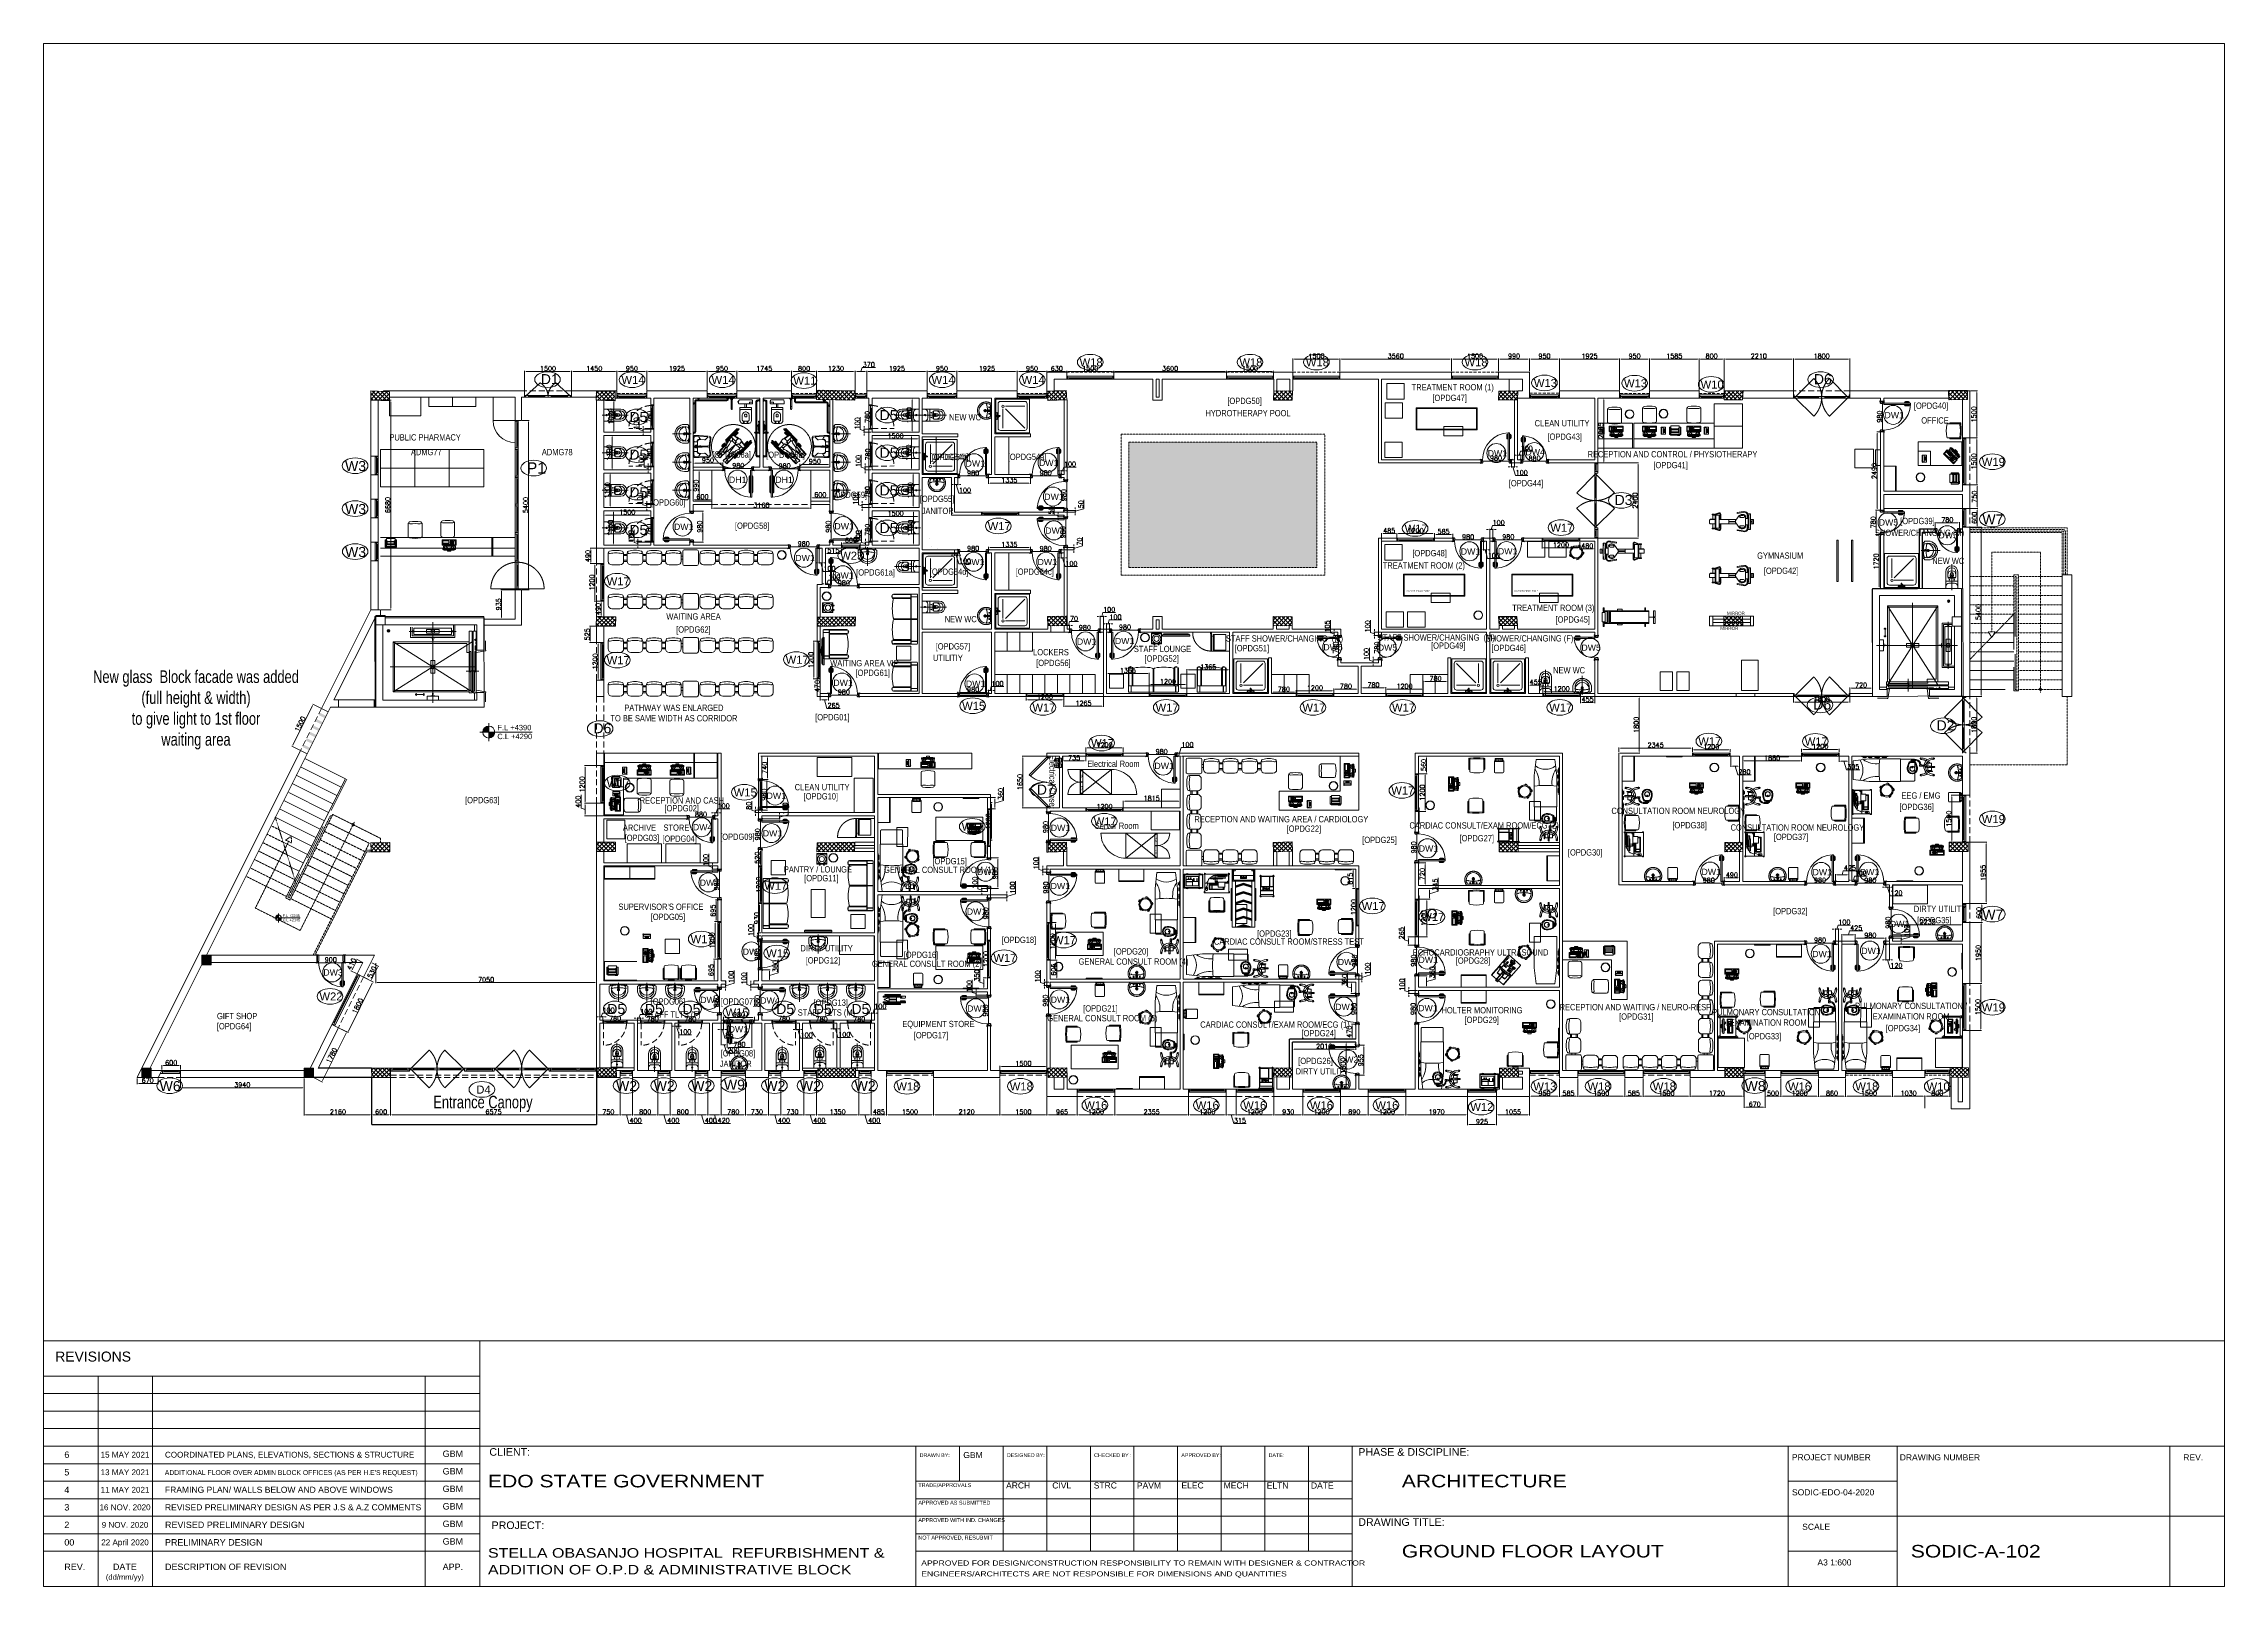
# Model space of a CAD drawing. Header units: millimetres. Extents: x -2143172 to 5255, y -610845 to 279739.
# Drawn here: x -1194180 to -1124593, y -610845 to -561642 of the extents above; entities that cross this region are included whole.
import ezdxf
from ezdxf.enums import TextEntityAlignment as Align

# ---------------------------------------------------------------- set-up
doc = ezdxf.new("R2010")
doc.units = ezdxf.units.MM
doc.header["$LTSCALE"] = 30
for name, pattern in [('CENTERX2', [101.6, 63.5, -12.7, 12.7, -12.7]), ('DASHED', [0.75, 0.5, -0.25]), ('DASHED2', [9.525, 6.35, -3.175]), ('HIDDEN', [9.525, 6.35, -3.175]), ('HIDDEN2', [0.1875, 0.125, -0.0625]), ('TRATTEGGIATA', [0.75, 0.5, -0.25])]:
    doc.linetypes.add(name, pattern=pattern)
doc.layers.get('0').update_dxf_attribs({"lineweight": 5})
doc.layers.get('Defpoints').update_dxf_attribs({"lineweight": 5})
for name, color, linetype, lineweight in [('72_EGR_BASE_TEXT', 7, 'Continuous', 5), ('Al door tag', 4, 'Continuous', 5), ('Al Window tag', 5, 'Continuous', 5), ('Aluminum', 7, 'Continuous', 5), ('Axis', 163, 'CENTERX2', 5), ('C-HYDR-CTCH', 6, 'Continuous', 5), ('Cabin', 7, 'Continuous', 5), ('Dims', 6, 'Continuous', 5), ('dims.', 152, 'Continuous', 5), ('DTAG', 20, 'Continuous', 9), ('Dual Power', 11, 'Continuous', 5), ('FIXEDFUR$0$KCA_TXITEM', 3, 'Continuous', 5), ('Frame', 7, 'Continuous', 5), ('FURNITURES$0$KCA_FURLSE', 251, 'Continuous', 5), ('Glass Hatch', 165, 'Continuous', 5), ('Hatch', 252, 'Continuous', 5), ('IFS IT RACK 1000x800mm', 210, 'Continuous', 5), ('LOADING', 163, 'Continuous', 5), ('M-DR-SS', 30, 'Continuous', 5), ('New Aluminium', 250, 'Continuous', 5), ('Notes', 1, 'Continuous', 5), ('P-SANR-FIXT', 6, 'Continuous', 18), ('P-SANR-FIXT-1', 6, 'Continuous', 13), ('Proj', 7, 'HIDDEN2', 5), ('SANIT', 250, 'Continuous', 5), ('Structure', 20, 'Continuous', 5), ('Tech', 169, 'DASHED2', 5), ('TYP-ANNO', 7, 'Continuous', 5), ('Walls', 32, 'Continuous', 5)]:
    doc.layers.add(name, color=color, linetype=linetype, lineweight=lineweight)
doc.layers.add('Meubles', color=7, linetype='Continuous', lineweight=5, true_color=0xa6b1d3)
doc.layers.add('Wooden Joinery', color=7, linetype='Continuous', lineweight=5, true_color=0x521300)
doc.layers.add('X-WHITE glass', color=255, linetype='Continuous')
doc.styles.add('FIXEDFUR$0$K-SANSERIF', font='sanss___.ttf')
doc.styles.add('list_ghTextstyle', font='romans.shx', dxfattribs={"height": 0.25})
doc.styles.add('MARI3', font='arial.ttf', dxfattribs={"width": 1.2})
doc.styles.add('MtXpl_Swis721_Lt_BT', font='swissl.ttf')
doc.styles.add('SIMPLEX', font='SIMPLEX.shx', dxfattribs={"height": 150})
doc.styles.get("Standard").update_dxf_attribs({"font": ''})
doc.styles.add('TTLB-A0-JeddahDP$0$Standard', font='txt_____.ttf')
doc.styles.add('TTLB-A0-JeddahDP$0$swis721', font='swiss.ttf')
doc.styles.add('X3G_ENTITY_225140', font='swisscl.ttf', dxfattribs={"height": 200})
doc.styles.add('X3G_ENTITY_225144', font='swisscl.ttf', dxfattribs={"height": 200})
doc.styles.add('X3G_ENTITY_225CD9', font='swisscl.ttf', dxfattribs={"height": 200})
doc.styles.add('X3G_ENTITY_225CDD', font='swisscl.ttf', dxfattribs={"height": 200})
doc.styles.add('X3G_ENTITY_225CE3', font='swisscl.ttf', dxfattribs={"height": 200})
doc.styles.add('X3G_ENTITY_225CE4', font='swisscl.ttf', dxfattribs={"height": 200})
doc.styles.add('X3G_ENTITY_225CE5', font='swisscl.ttf', dxfattribs={"height": 200})
doc.styles.add('X3G_ENTITY_225CF6', font='swisscl.ttf', dxfattribs={"height": 200})
doc.styles.add('X3G_ENTITY_225CFD', font='swisscl.ttf', dxfattribs={"height": 200})
doc.styles.add('X3G_ENTITY_257CF9', font='swisscl.ttf', dxfattribs={"height": 200})
doc.styles.add('X3G_ENTITY_257CFD', font='swisscl.ttf', dxfattribs={"height": 200})
doc.styles.add('X3G_ENTITY_258652', font='swisscl.ttf', dxfattribs={"height": 200})
doc.styles.add('X3G_ENTITY_25868A', font='swisscl.ttf', dxfattribs={"height": 200})
doc.styles.add('X3G_ENTITY_2586C2', font='swisscl.ttf', dxfattribs={"height": 200})
doc.styles.add('X3G_ENTITY_2586FA', font='swisscl.ttf', dxfattribs={"height": 200})
doc.styles.add('X3G_ENTITY_258732', font='swisscl.ttf', dxfattribs={"height": 200})
doc.styles.add('X3G_ENTITY_258767', font='swisscl.ttf', dxfattribs={"height": 200})
doc.styles.add('X3G_ENTITY_2587D3', font='swisscl.ttf', dxfattribs={"height": 200})
doc.styles.add('X3G_ENTITY_2587D4', font='swisscl.ttf', dxfattribs={"height": 200})
doc.styles.add('X3G_ENTITY_2587D5', font='swisscl.ttf', dxfattribs={"height": 200})
doc.styles.add('X3G_ENTITY_2587D6', font='swisscl.ttf', dxfattribs={"height": 200})
doc.styles.add('X3G_ENTITY_2587D7', font='swisscl.ttf', dxfattribs={"height": 200})
doc.styles.add('X3G_ENTITY_2587D9', font='swisscl.ttf', dxfattribs={"height": 200})
doc.styles.add('X3G_ENTITY_2587DA', font='swisscl.ttf', dxfattribs={"height": 200})
doc.styles.add('X3G_ENTITY_2587DB', font='swisscl.ttf', dxfattribs={"height": 200})
doc.styles.add('X3G_ENTITY_2587DC', font='swisscl.ttf', dxfattribs={"height": 200})
doc.styles.add('X3G_ENTITY_2587DD', font='swisscl.ttf', dxfattribs={"height": 200})
doc.styles.add('X3G_ENTITY_2587DE', font='swisscl.ttf', dxfattribs={"height": 200})
doc.styles.add('X3G_ENTITY_2587DF', font='swisscl.ttf', dxfattribs={"height": 200})
doc.styles.add('X3G_ENTITY_2587E0', font='swisscl.ttf', dxfattribs={"height": 200})
doc.styles.add('X3G_ENTITY_2587E1', font='swisscl.ttf', dxfattribs={"height": 200})
doc.styles.add('X3G_ENTITY_2587E2', font='swisscl.ttf', dxfattribs={"height": 200})
doc.styles.add('X3G_ENTITY_2587E3', font='swisscl.ttf', dxfattribs={"height": 200})
doc.styles.add('X3G_ENTITY_2587E4', font='swisscl.ttf', dxfattribs={"height": 200})
doc.styles.add('X3G_ENTITY_2587E5', font='swisscl.ttf', dxfattribs={"height": 200})
doc.styles.add('X3G_ENTITY_2587E6', font='swisscl.ttf', dxfattribs={"height": 200})
doc.styles.add('X3G_ENTITY_2587E7', font='swisscl.ttf', dxfattribs={"height": 200})
doc.styles.add('X3G_ENTITY_2587E8', font='swisscl.ttf', dxfattribs={"height": 200})
doc.styles.add('X3G_ENTITY_2587E9', font='swisscl.ttf', dxfattribs={"height": 200})
doc.styles.add('X3G_ENTITY_2587EA', font='swisscl.ttf', dxfattribs={"height": 200})
doc.styles.add('X3G_ENTITY_2587EB', font='swisscl.ttf', dxfattribs={"height": 200})
doc.styles.add('X3G_ENTITY_2587EC', font='swisscl.ttf', dxfattribs={"height": 200})
doc.styles.add('X3G_ENTITY_2587ED', font='swisscl.ttf', dxfattribs={"height": 200})
doc.styles.add('X3G_ENTITY_2587EE', font='swisscl.ttf', dxfattribs={"height": 200})
doc.styles.add('X3G_ENTITY_2587EF', font='swisscl.ttf', dxfattribs={"height": 200})
doc.styles.add('X3G_ENTITY_2587F0', font='swisscl.ttf', dxfattribs={"height": 200})
doc.styles.add('X3G_ENTITY_2587F1', font='swisscl.ttf', dxfattribs={"height": 200})
doc.styles.add('X3G_ENTITY_2587F2', font='swisscl.ttf', dxfattribs={"height": 200})
doc.styles.add('X3G_ENTITY_2587F3', font='swisscl.ttf', dxfattribs={"height": 200})
doc.styles.add('X3G_ENTITY_2587F4', font='swisscl.ttf', dxfattribs={"height": 200})
doc.styles.add('X3G_ENTITY_2587F5', font='swisscl.ttf', dxfattribs={"height": 200})
doc.styles.add('X3G_ENTITY_2587F6', font='swisscl.ttf', dxfattribs={"height": 200})
doc.styles.add('X3G_ENTITY_2587F7', font='swisscl.ttf', dxfattribs={"height": 200})
doc.styles.add('X3G_ENTITY_2587F8', font='swisscl.ttf', dxfattribs={"height": 200})
doc.styles.add('X3G_ENTITY_2587F9', font='swisscl.ttf', dxfattribs={"height": 200})
doc.styles.add('X3G_ENTITY_2587FA', font='swisscl.ttf', dxfattribs={"height": 200})
doc.styles.add('X3G_ENTITY_2587FB', font='swisscl.ttf', dxfattribs={"height": 200})
doc.styles.add('X3G_ENTITY_2587FC', font='swisscl.ttf', dxfattribs={"height": 200})
doc.styles.add('X3G_ENTITY_258862', font='swisscl.ttf', dxfattribs={"height": 200})
doc.styles.add('X3G_ENTITY_25889A', font='swisscl.ttf', dxfattribs={"height": 200})
doc.styles.add('X3G_ENTITY_2588D2', font='swisscl.ttf', dxfattribs={"height": 200})
doc.styles.add('X3G_ENTITY_2588D4', font='swisscl.ttf', dxfattribs={"height": 200})
doc.styles.add('X3G_ENTITY_25890A', font='swisscl.ttf', dxfattribs={"height": 200})
doc.styles.add('X3G_ENTITY_25AE6C', font='swisscl.ttf', dxfattribs={"height": 200})
doc.styles.add('X3G_ENTITY_25AE6D', font='swisscl.ttf', dxfattribs={"height": 200})
doc.styles.add('X3G_ENTITY_9EC9', font='swisscl.ttf', dxfattribs={"height": 0.2})
doc.styles.add('X3G_ENTITY_9ECA', font='swisscl.ttf', dxfattribs={"height": 0.2})
doc.styles.get('Standard').set_extended_font_data('@Arial Unicode MS')
doc.dimstyles.new('Buk', dxfattribs={"dimtxt": 150, "dimasz": 50, "dimexe": 20, "dimexo": 25, "dimgap": 20, "dimtad": 1, "dimdec": 0, "dimrnd": 5, "dimdsep": 46, "dimtxsty": 'SIMPLEX', "dimcen": 0, "dimdle": 20, "dimclrd": 256, "dimclre": 256, "dimclrt": 256, "dimadec": 0, "dimazin": 0, "dimtfac": 0.0075, "dimtdec": 0, "dimtmove": 1, "dimatfit": 2, "dimldrblk": 'ARCHTICK', "dimfxl": 1, "dimtolj": 1, "dimtzin": 0, "dimlwd": -1, "dimlwe": -1, "dimarcsym": 0})

# ---------------------------------------------------------------- blocks, each defined once
blk = doc.blocks.new('WC manta')
at = {"layer": 'SANIT'}
for p, q in [((-0.18, 0), (0.65, 0)), ((-0.13, 0.18), (-0.13, -0.18)), ((-0.12, 0.19), (0.41, 0.19)), ((0.05, 0.09), (0.05, -0.09)), ((0.109, 0.18), (0.109, -0.18)), ((0.209, 0.1), (0.209, -0.1)), ((0.229, 0.1), (0.229, -0.1)), ((0.239, 0.13), (0.41, 0.13)), ((0.296, 0.051), (0.358, 0.039)), ((-0.12, -0.19), (0.41, -0.19)), ((0.239, -0.13), (0.41, -0.13)), ((0.296, -0.051), (0.358, -0.039))]:
    blk.add_line(p, q, dxfattribs=at)
for centre, radius in [((-0.04, 0), 0.02), ((0.159, 0.075), 0.01), ((0.159, -0.075), 0.01)]:
    blk.add_circle(centre, radius, dxfattribs=at)
for centre, radius, start, end in [((-0.12, 0.18), 0.01, 90, 180), ((-0.05, 0.09), 0.1, 0, 90), ((0.119, 0.18), 0.01, 90, 180), ((0.239, 0.1), 0.03, 90, 180), ((0.259, 0.1), 0.03, 90, 180), ((0.303, 0), 0.0588, 141.52497, 218.47503), ((0.288, 0.012), 0.04, 79.42885, 141.52497), ((0.345, 0), 0.0588, 166.41759, 193.58241), ((0.327, 0.004), 0.04, 79.42885, 166.41759), ((0.315, 0), 0.13, 270, 90), ((0.351, 0), 0.04, 280.57115, 79.42885), ((0.41, 0), 0.19, 270, 90), ((0.41, 0), 0.13, 270, 90), ((-0.12, -0.18), 0.01, 180, 270), ((-0.05, -0.09), 0.1, 270, 0), ((0.119, -0.18), 0.01, 180, 270), ((0.239, -0.1), 0.03, 180, 270), ((0.259, -0.1), 0.03, 180, 270), ((0.288, -0.012), 0.04, 218.47503, 280.57115), ((0.327, -0.004), 0.04, 193.58241, 280.57115)]:
    blk.add_arc(centre, radius, start, end, dxfattribs=at)
blk = doc.blocks.new('lav-manta 60')
at = {"layer": 'SANIT'}
for p, q in [((-0.266, -0.053), (-0.236, 0)), ((-0.236, 0), (0.236, 0)), ((0, 0.04), (0, -0.56)), ((0.266, -0.053), (0.236, 0)), ((-0.3, -0.079), (-0.3, -0.18)), ((-0.218, -0.084), (-0.238, -0.154)), ((-0.015, -0.147), (-0.02, -0.064)), ((0.027, -0.121), (-0.008, -0.067)), ((0.039, -0.114), (0.009, -0.058)), ((0.015, -0.147), (0.017, -0.106)), ((0.019, -0.077), (0.02, -0.064)), ((0.218, -0.084), (0.238, -0.154)), ((0.3, -0.079), (0.3, -0.18))]:
    blk.add_line(p, q, dxfattribs=at)
for centre, radius, start, end in [((-0.28, -0.079), 0.02, 109.82288, 180), ((0, -0.18), 0.3, 180, 0), ((0, -0.856), 0.846, 70.17712, 109.82288), ((0, -0.204), 0.225, 174.81422, 5.18578), ((-0.165, -0.189), 0.06, 102.08826, 174.81422), ((0, -0.128), 0.225, 190.60973, 349.39027), ((-0.161, -0.101), 0.06, 101.80862, 164.07939), ((0, -0.957), 0.846, 91.15716, 102.08826), ((0, -0.87), 0.846, 78.19138, 101.80862), ((0, -0.18), 0.035, 115.31059, 64.68941), ((0, -0.18), 0.0275, 117.14957, 62.85043), ((0, -0.062), 0.025, 320.74745, 220.36799), ((0, -0.062), 0.02, 353.26708, 186.68201), ((0, -0.147), 0.015, 180, 0), ((0, -0.062), 0.00966, 25.41267, 215.95772), ((0, -0.957), 0.846, 88.54856, 88.84398), ((0.033, -0.118), 0.00666, 210.68519, 30.68519), ((0, -0.957), 0.846, 77.91174, 87.42745), ((0.161, -0.101), 0.06, 15.92061, 78.19138), ((0.165, -0.189), 0.06, 5.18578, 77.91174), ((0.28, -0.079), 0.02, 0, 70.17712)]:
    blk.add_arc(centre, radius, start, end, dxfattribs=at)
blk = doc.blocks.new('SHOWER TRAY 80x80')
at = {"layer": 'SANIT'}
for p, q in [((0, 0), (0, 0.8)), ((0.8, 0.8), (0, 0.8)), ((0.057, 0.412), (0.057, 0.686)), ((0.114, 0.743), (0.686, 0.743)), ((0.171, 0.114), (0.171, 0.571)), ((0.229, 0.629), (0.686, 0.629)), ((0.229, 0.571), (0.686, 0.114)), ((0.743, 0.114), (0.743, 0.686)), ((0.8, 0), (0.8, 0.8)), ((0.11, 0.4), (0, 0.4)), ((0, 0), (0.8, 0)), ((0.01, 0.455), (0.01, 0.475)), ((0.016, 0.475), (0.01, 0.475)), ((0.012, 0.455), (0.01, 0.455)), ((0.01, 0.345), (0.01, 0.325)), ((0.012, 0.345), (0.01, 0.345)), ((0.016, 0.325), (0.01, 0.325)), ((0.012, 0.335), (0.012, 0.465)), ((0.067, 0.373), (0.027, 0.394)), ((0.089, 0.41), (0.032, 0.414)), ((0.041, 0.387), (0.032, 0.386)), ((0.072, 0.381), (0.033, 0.406)), ((0.042, 0.413), (0.042, 0.465)), ((0.042, 0.335), (0.042, 0.386)), ((0.057, 0.114), (0.057, 0.378)), ((0.061, 0.388), (0.089, 0.389)), ((0.114, 0.057), (0.686, 0.057))]:
    blk.add_line(p, q, dxfattribs=at)
blk.add_circle((0.171, 0.629), 0.0286, dxfattribs=at)
for centre, radius, start, end in [((0.114, 0.686), 0.0571, 90, 180), ((0.686, 0.686), 0.0571, 360, 90), ((0, 0.475), 0.01, 0, 90), ((0, 0.455), 0.01, 270, 0), ((0, 0.345), 0.01, 0, 90), ((0, 0.325), 0.01, 270, 0), ((0.027, 0.465), 0.015, 0, 180), ((0.03, 0.4), 0.0175, 49.632, 309.2526), ((0.027, 0.335), 0.015, 180, 0), ((0.03, 0.4), 0.014, 83.2671, 276.7329), ((0.03, 0.4), 0.00676, 54.0423, 244.5873), ((0.114, 0.114), 0.0571, 180, 270), ((0.069, 0.377), 0.00467, 239.3148, 59.3148), ((0.089, 0.4), 0.0105, 270, 90), ((0.686, 0.114), 0.0571, 270, 360)]:
    blk.add_arc(centre, radius, start, end, dxfattribs=at)
blk = doc.blocks.new('*D364')
at = {"layer": 'Defpoints', "color": 0, "transparency": 16777216}
for p in [(-1164029, -582272), (-1164029, -582368), (-1163929, -582368)]:
    blk.add_point(p, dxfattribs=at)
at = {"layer": 'dims.', "transparency": 16777216}
for p, q in [((-1164079, -582272), (-1164129, -582272)), ((-1163929, -582272), (-1164029, -582272)), ((-1163929, -582272), (-1164029, -582272)), ((-1163979, -582272), (-1163942, -582147)), ((-1163942, -582147), (-1163544, -582147)), ((-1163879, -582272), (-1163829, -582272))]:
    blk.add_line(p, q, dxfattribs=at)
at = {"layer": 'dims.', "linetype": 'Continuous', "transparency": 16777216}
for p, q in [((-1164029, -582343), (-1164029, -582252)), ((-1163929, -582343), (-1163929, -582252))]:
    blk.add_line(p, q, dxfattribs=at)
at = {"layer": 'dims.', "transparency": 16777216}
for points in [[(-1164079, -582264), (-1164079, -582281), (-1164029, -582272)], [(-1163879, -582264), (-1163879, -582281), (-1163929, -582272)]]:
    blk.add_solid(points, dxfattribs=at)
at = {"layer": 'dims.', "transparency": 16777216, "insert": (-1163743, -582052), "char_height": 150, "attachment_point": 5, "style": 'SIMPLEX'}
blk.add_mtext('\\A1;100', dxfattribs=at)
blk = doc.blocks.new('_ArchTick')
at = {"color": 0, "linetype": 'ByBlock', "const_width": 0.15}
blk.add_lwpolyline([(-0.5, -0.5), (0.5, 0.5)], dxfattribs=at)
blk = doc.blocks.new('*D365')
at = {"layer": 'Defpoints', "color": 0, "transparency": 16777216}
for p in [(-1165009, -582335), (-1165009, -582368), (-1164029, -582368)]:
    blk.add_point(p, dxfattribs=at)
at = {"layer": 'dims.', "linetype": 'Continuous', "transparency": 16777216}
for p, q in [((-1165009, -582343), (-1165009, -582315)), ((-1164029, -582343), (-1164029, -582315))]:
    blk.add_line(p, q, dxfattribs=at)
at = {"layer": 'dims.', "transparency": 16777216}
blk.add_line((-1164079, -582335), (-1164959, -582335), dxfattribs=at)
for points in [[(-1164959, -582327), (-1164959, -582343), (-1165009, -582335)], [(-1164079, -582327), (-1164079, -582343), (-1164029, -582335)]]:
    blk.add_solid(points, dxfattribs=at)
at = {"layer": 'dims.', "transparency": 16777216, "insert": (-1164519, -582240), "char_height": 150, "attachment_point": 5, "style": 'SIMPLEX'}
blk.add_mtext('\\A1;980', dxfattribs=at)
blk = doc.blocks.new('*D366')
at = {"layer": 'Defpoints', "color": 0, "transparency": 16777216}
for p in [(-1169399, -581897, 0), (-1169399, -581897), (-1169399, -582368, 0)]:
    blk.add_point(p, dxfattribs=at)
at = {"layer": 'dims.', "linetype": 'Continuous', "transparency": 16777216}
for p, q in [((-1169424, -581897), (-1169419, -581897)), ((-1169374, -582368), (-1169379, -582368))]:
    blk.add_line(p, q, dxfattribs=at)
at = {"layer": 'dims.', "transparency": 16777216}
blk.add_line((-1169399, -582318), (-1169399, -581947), dxfattribs=at)
for points in [[(-1169407, -581947), (-1169390, -581947), (-1169399, -581897)], [(-1169407, -582318), (-1169390, -582318), (-1169399, -582368)]]:
    blk.add_solid(points, dxfattribs=at)
at = {"layer": 'dims.', "transparency": 16777216, "insert": (-1169494, -582133), "char_height": 150, "attachment_point": 5, "rotation": 90, "style": 'SIMPLEX'}
blk.add_mtext('\\A1;470', dxfattribs=at)
blk = doc.blocks.new('*D367')
at = {"layer": 'Defpoints', "color": 0, "transparency": 16777216}
for p in [(-1169601, -580697), (-1169399, -580697, 0), (-1169399, -581897, 0)]:
    blk.add_point(p, dxfattribs=at)
at = {"layer": 'dims.', "linetype": 'Continuous', "transparency": 16777216}
for p, q in [((-1169424, -580697), (-1169621, -580697)), ((-1169424, -581897), (-1169621, -581897))]:
    blk.add_line(p, q, dxfattribs=at)
at = {"layer": 'dims.', "transparency": 16777216}
blk.add_line((-1169601, -581847), (-1169601, -580747), dxfattribs=at)
for points in [[(-1169610, -580747), (-1169593, -580747), (-1169601, -580697)], [(-1169610, -581847), (-1169593, -581847), (-1169601, -581897)]]:
    blk.add_solid(points, dxfattribs=at)
at = {"layer": 'dims.', "transparency": 16777216, "insert": (-1169696, -581297), "char_height": 150, "attachment_point": 5, "rotation": 90, "style": 'SIMPLEX'}
blk.add_mtext('\\A1;1200', dxfattribs=at)
blk = doc.blocks.new('*D368')
at = {"layer": 'Defpoints', "color": 0, "transparency": 16777216}
for p in [(-1169234, -577738), (-1168719, -577738), (-1168719, -577900)]:
    blk.add_point(p, dxfattribs=at)
at = {"layer": 'dims.', "linetype": 'Continuous', "transparency": 16777216}
for p, q in [((-1169234, -577763), (-1169234, -577920)), ((-1168719, -577763), (-1168719, -577920))]:
    blk.add_line(p, q, dxfattribs=at)
at = {"layer": 'dims.', "transparency": 16777216}
blk.add_line((-1169184, -577900), (-1168769, -577900), dxfattribs=at)
for points in [[(-1169184, -577891), (-1169184, -577908), (-1169234, -577900)], [(-1168769, -577891), (-1168769, -577908), (-1168719, -577900)]]:
    blk.add_solid(points, dxfattribs=at)
at = {"layer": 'dims.', "transparency": 16777216, "insert": (-1168977, -577805), "char_height": 150, "attachment_point": 5, "style": 'SIMPLEX'}
blk.add_mtext('\\A1;515', dxfattribs=at)
blk = doc.blocks.new('*D369')
at = {"layer": 'Defpoints', "color": 0, "transparency": 16777216}
for p in [(-1168719, -577738), (-1168119, -577576), (-1168119, -577738)]:
    blk.add_point(p, dxfattribs=at)
at = {"layer": 'dims.', "linetype": 'Continuous', "transparency": 16777216}
for p, q in [((-1168719, -577713), (-1168719, -577556)), ((-1168119, -577713), (-1168119, -577556))]:
    blk.add_line(p, q, dxfattribs=at)
at = {"layer": 'dims.', "transparency": 16777216}
blk.add_line((-1168669, -577576), (-1168169, -577576), dxfattribs=at)
for points in [[(-1168669, -577567), (-1168669, -577584), (-1168719, -577576)], [(-1168169, -577567), (-1168169, -577584), (-1168119, -577576)]]:
    blk.add_solid(points, dxfattribs=at)
at = {"layer": 'dims.', "transparency": 16777216, "insert": (-1168419, -577481), "char_height": 150, "attachment_point": 5, "style": 'SIMPLEX'}
blk.add_mtext('\\A1;600', dxfattribs=at)
blk = doc.blocks.new('*D370')
at = {"layer": 'Defpoints', "color": 0, "transparency": 16777216}
for p in [(-1161629, -582368), (-1160364, -582368), (-1161629, -582774)]:
    blk.add_point(p, dxfattribs=at)
at = {"layer": 'dims.', "linetype": 'Continuous', "transparency": 16777216}
for p, q in [((-1161629, -582393), (-1161629, -582794)), ((-1160364, -582393), (-1160364, -582794))]:
    blk.add_line(p, q, dxfattribs=at)
at = {"layer": 'dims.', "transparency": 16777216}
blk.add_line((-1160414, -582774), (-1161579, -582774), dxfattribs=at)
for points in [[(-1161579, -582765), (-1161579, -582782), (-1161629, -582774)], [(-1160414, -582765), (-1160414, -582782), (-1160364, -582774)]]:
    blk.add_solid(points, dxfattribs=at)
at = {"layer": 'dims.', "transparency": 16777216, "insert": (-1160997, -582679), "char_height": 150, "attachment_point": 5, "style": 'SIMPLEX'}
blk.add_mtext('\\A1;1265', dxfattribs=at)
blk = doc.blocks.new('*D371')
at = {"layer": 'Defpoints', "color": 0, "transparency": 16777216}
for p in [(-1162829, -582468), (-1162829, -582568), (-1161629, -582468)]:
    blk.add_point(p, dxfattribs=at)
at = {"layer": 'dims.', "linetype": 'Continuous', "transparency": 16777216}
for p, q in [((-1162829, -582493), (-1162829, -582588)), ((-1161629, -582493), (-1161629, -582588))]:
    blk.add_line(p, q, dxfattribs=at)
at = {"layer": 'dims.', "transparency": 16777216}
blk.add_line((-1161679, -582568), (-1162779, -582568), dxfattribs=at)
for points in [[(-1162779, -582560), (-1162779, -582577), (-1162829, -582568)], [(-1161679, -582560), (-1161679, -582577), (-1161629, -582568)]]:
    blk.add_solid(points, dxfattribs=at)
at = {"layer": 'dims.', "transparency": 16777216, "insert": (-1162229, -582473), "char_height": 150, "attachment_point": 5, "style": 'SIMPLEX'}
blk.add_mtext('\\A1;1200', dxfattribs=at)
blk = doc.blocks.new('*D372')
at = {"layer": 'Defpoints', "color": 0, "transparency": 16777216}
for p in [(-1169134, -578938), (-1169134, -578940), (-1168154, -578938)]:
    blk.add_point(p, dxfattribs=at)
at = {"layer": 'dims.', "linetype": 'Continuous', "transparency": 16777216}
for p, q in [((-1169134, -578963), (-1169134, -578960)), ((-1168154, -578963), (-1168154, -578960))]:
    blk.add_line(p, q, dxfattribs=at)
at = {"layer": 'dims.', "transparency": 16777216}
blk.add_line((-1168204, -578940), (-1169084, -578940), dxfattribs=at)
for points in [[(-1169084, -578932), (-1169084, -578949), (-1169134, -578940)], [(-1168204, -578932), (-1168204, -578949), (-1168154, -578940)]]:
    blk.add_solid(points, dxfattribs=at)
at = {"layer": 'dims.', "transparency": 16777216, "insert": (-1168644, -578845), "char_height": 150, "attachment_point": 5, "style": 'SIMPLEX'}
blk.add_mtext('\\A1;980', dxfattribs=at)
blk = doc.blocks.new('*D373')
at = {"layer": 'Defpoints', "color": 0, "transparency": 16777216}
for p in [(-1169134, -582418, 0), (-1168154, -582418, 0), (-1168154, -582418)]:
    blk.add_point(p, dxfattribs=at)
at = {"layer": 'dims.', "linetype": 'Continuous', "transparency": 16777216}
for p, q in [((-1169134, -582393), (-1169134, -582398)), ((-1168154, -582393), (-1168154, -582398))]:
    blk.add_line(p, q, dxfattribs=at)
at = {"layer": 'dims.', "transparency": 16777216}
blk.add_line((-1169084, -582418), (-1168204, -582418), dxfattribs=at)
for points in [[(-1169084, -582410), (-1169084, -582426), (-1169134, -582418)], [(-1168204, -582410), (-1168204, -582426), (-1168154, -582418)]]:
    blk.add_solid(points, dxfattribs=at)
at = {"layer": 'dims.', "transparency": 16777216, "insert": (-1168644, -582323), "char_height": 150, "attachment_point": 5, "style": 'SIMPLEX'}
blk.add_mtext('\\A1;980', dxfattribs=at)
blk = doc.blocks.new('*D374')
at = {"layer": 'Defpoints', "color": 0, "transparency": 16777216}
for p in [(-1169399, -582368), (-1169134, -582368, 0), (-1169134, -582568)]:
    blk.add_point(p, dxfattribs=at)
at = {"layer": 'dims.', "linetype": 'Continuous', "transparency": 16777216}
for p, q in [((-1169399, -582393), (-1169399, -582588)), ((-1169134, -582393), (-1169134, -582588))]:
    blk.add_line(p, q, dxfattribs=at)
at = {"layer": 'dims.', "transparency": 16777216}
for p, q in [((-1169349, -582568), (-1169184, -582568)), ((-1169266, -582568), (-1169184, -582843)), ((-1169184, -582843), (-1168758, -582843))]:
    blk.add_line(p, q, dxfattribs=at)
for points in [[(-1169349, -582560), (-1169349, -582576), (-1169399, -582568)], [(-1169184, -582560), (-1169184, -582576), (-1169134, -582568)]]:
    blk.add_solid(points, dxfattribs=at)
at = {"layer": 'dims.', "transparency": 16777216, "insert": (-1168971, -582748), "char_height": 150, "attachment_point": 5, "style": 'SIMPLEX'}
blk.add_mtext('\\A1;265', dxfattribs=at)
blk = doc.blocks.new('*D375')
at = {"layer": 'Defpoints', "color": 0, "transparency": 16777216}
for p in [(-1169234, -578888), (-1169134, -578876), (-1169134, -578888)]:
    blk.add_point(p, dxfattribs=at)
at = {"layer": 'dims.', "transparency": 16777216}
for p, q in [((-1169284, -578876), (-1169334, -578876)), ((-1169234, -578876), (-1169134, -578876)), ((-1169234, -578876), (-1169134, -578876)), ((-1169184, -578876), (-1169147, -578751)), ((-1169147, -578751), (-1168749, -578751)), ((-1169084, -578876), (-1169034, -578876))]:
    blk.add_line(p, q, dxfattribs=at)
at = {"layer": 'dims.', "linetype": 'Continuous', "transparency": 16777216}
for p, q in [((-1169234, -578863), (-1169234, -578856)), ((-1169134, -578863), (-1169134, -578856))]:
    blk.add_line(p, q, dxfattribs=at)
at = {"layer": 'dims.', "transparency": 16777216}
for points in [[(-1169284, -578868), (-1169284, -578884), (-1169234, -578876)], [(-1169084, -578868), (-1169084, -578884), (-1169134, -578876)]]:
    blk.add_solid(points, dxfattribs=at)
at = {"layer": 'dims.', "transparency": 16777216, "insert": (-1168948, -578656), "char_height": 150, "attachment_point": 5, "style": 'SIMPLEX'}
blk.add_mtext('\\A1;100', dxfattribs=at)
blk = doc.blocks.new('*D376')
at = {"layer": 'Defpoints', "color": 0, "transparency": 16777216}
for p in [(-1176718, -578228), (-1176304, -577738), (-1176304, -578228)]:
    blk.add_point(p, dxfattribs=at)
at = {"layer": 'dims.', "linetype": 'Continuous', "transparency": 16777216}
for p, q in [((-1176329, -577738), (-1176738, -577738)), ((-1176329, -578228), (-1176738, -578228))]:
    blk.add_line(p, q, dxfattribs=at)
at = {"layer": 'dims.', "transparency": 16777216}
blk.add_line((-1176718, -577788), (-1176718, -578178), dxfattribs=at)
for points in [[(-1176726, -577788), (-1176710, -577788), (-1176718, -577738)], [(-1176726, -578178), (-1176710, -578178), (-1176718, -578228)]]:
    blk.add_solid(points, dxfattribs=at)
at = {"layer": 'dims.', "transparency": 16777216, "insert": (-1176813, -577983), "char_height": 150, "attachment_point": 5, "rotation": 90, "style": 'SIMPLEX'}
blk.add_mtext('\\A1;490', dxfattribs=at)
blk = doc.blocks.new('*D377')
at = {"layer": 'Defpoints', "color": 0, "transparency": 16777216}
for p in [(-1176534, -578228), (-1176588, -579428), (-1176534, -579428)]:
    blk.add_point(p, dxfattribs=at)
at = {"layer": 'dims.', "linetype": 'Continuous', "transparency": 16777216}
for p, q in [((-1176559, -578228), (-1176608, -578228)), ((-1176559, -579428), (-1176608, -579428))]:
    blk.add_line(p, q, dxfattribs=at)
at = {"layer": 'dims.', "transparency": 16777216}
blk.add_line((-1176588, -578278), (-1176588, -579378), dxfattribs=at)
for points in [[(-1176596, -578278), (-1176579, -578278), (-1176588, -578228)], [(-1176596, -579378), (-1176579, -579378), (-1176588, -579428)]]:
    blk.add_solid(points, dxfattribs=at)
at = {"layer": 'dims.', "transparency": 16777216, "insert": (-1176683, -578828), "char_height": 150, "attachment_point": 5, "rotation": 90, "style": 'SIMPLEX'}
blk.add_mtext('\\A1;1200', dxfattribs=at)
blk = doc.blocks.new('*D378')
at = {"layer": 'Defpoints', "color": 0, "transparency": 16777216}
for p in [(-1176534, -579428), (-1176534, -579918), (-1176391, -579918)]:
    blk.add_point(p, dxfattribs=at)
at = {"layer": 'dims.', "linetype": 'Continuous', "transparency": 16777216}
for p, q in [((-1176509, -579428), (-1176371, -579428)), ((-1176509, -579918), (-1176371, -579918))]:
    blk.add_line(p, q, dxfattribs=at)
at = {"layer": 'dims.', "transparency": 16777216}
blk.add_line((-1176391, -579478), (-1176391, -579868), dxfattribs=at)
for points in [[(-1176400, -579478), (-1176383, -579478), (-1176391, -579428)], [(-1176400, -579868), (-1176383, -579868), (-1176391, -579918)]]:
    blk.add_solid(points, dxfattribs=at)
at = {"layer": 'dims.', "transparency": 16777216, "insert": (-1176486, -579673), "char_height": 150, "attachment_point": 5, "rotation": 90, "style": 'SIMPLEX'}
blk.add_mtext('\\A1;490', dxfattribs=at)
blk = doc.blocks.new('*D379')
at = {"layer": 'Defpoints', "color": 0, "transparency": 16777216}
for p in [(-1176534, -580218), (-1176736, -580743), (-1176534, -580743)]:
    blk.add_point(p, dxfattribs=at)
at = {"layer": 'dims.', "linetype": 'Continuous', "transparency": 16777216}
for p, q in [((-1176559, -580218), (-1176756, -580218)), ((-1176559, -580743), (-1176756, -580743))]:
    blk.add_line(p, q, dxfattribs=at)
at = {"layer": 'dims.', "transparency": 16777216}
blk.add_line((-1176736, -580268), (-1176736, -580693), dxfattribs=at)
for points in [[(-1176745, -580268), (-1176728, -580268), (-1176736, -580218)], [(-1176745, -580693), (-1176728, -580693), (-1176736, -580743)]]:
    blk.add_solid(points, dxfattribs=at)
at = {"layer": 'dims.', "transparency": 16777216, "insert": (-1176831, -580481), "char_height": 150, "attachment_point": 5, "rotation": 90, "style": 'SIMPLEX'}
blk.add_mtext('\\A1;525', dxfattribs=at)
blk = doc.blocks.new('*D380')
at = {"layer": 'Defpoints', "color": 0, "transparency": 16777216}
for p in [(-1176534, -580743), (-1176485, -580743), (-1176534, -581943)]:
    blk.add_point(p, dxfattribs=at)
at = {"layer": 'dims.', "linetype": 'Continuous', "transparency": 16777216}
for p, q in [((-1176509, -580743), (-1176465, -580743)), ((-1176509, -581943), (-1176465, -581943))]:
    blk.add_line(p, q, dxfattribs=at)
at = {"layer": 'dims.', "transparency": 16777216}
blk.add_line((-1176485, -581893), (-1176485, -580793), dxfattribs=at)
for points in [[(-1176493, -580793), (-1176477, -580793), (-1176485, -580743)], [(-1176493, -581893), (-1176477, -581893), (-1176485, -581943)]]:
    blk.add_solid(points, dxfattribs=at)
at = {"layer": 'dims.', "transparency": 16777216, "insert": (-1176580, -581343), "char_height": 150, "attachment_point": 5, "rotation": 90, "style": 'SIMPLEX'}
blk.add_mtext('\\A1;1200', dxfattribs=at)
blk = doc.blocks.new('*D381')
at = {"layer": 'Defpoints', "color": 0, "transparency": 16777216}
for p in [(-1176904, -585868), (-1176304, -585868), (-1176304, -586268)]:
    blk.add_point(p, dxfattribs=at)
at = {"layer": 'dims.', "transparency": 16777216}
for p, q in [((-1177029, -586031), (-1177029, -585605)), ((-1176904, -586218), (-1176904, -585918)), ((-1176904, -586068), (-1177029, -586031))]:
    blk.add_line(p, q, dxfattribs=at)
at = {"layer": 'dims.', "linetype": 'Continuous', "transparency": 16777216}
for p, q in [((-1176329, -585868), (-1176924, -585868)), ((-1176329, -586268), (-1176924, -586268))]:
    blk.add_line(p, q, dxfattribs=at)
at = {"layer": 'dims.', "transparency": 16777216}
for points in [[(-1176912, -585918), (-1176896, -585918), (-1176904, -585868)], [(-1176912, -586218), (-1176896, -586218), (-1176904, -586268)]]:
    blk.add_solid(points, dxfattribs=at)
at = {"layer": 'dims.', "transparency": 16777216, "insert": (-1177124, -585818), "char_height": 150, "attachment_point": 5, "rotation": 90, "style": 'SIMPLEX'}
blk.add_mtext('\\A1;400', dxfattribs=at)
blk = doc.blocks.new('*D382')
at = {"layer": 'Defpoints', "color": 0, "transparency": 16777216}
for p in [(-1176904, -584668), (-1176534, -584668), (-1176534, -585868)]:
    blk.add_point(p, dxfattribs=at)
at = {"layer": 'dims.', "linetype": 'Continuous', "transparency": 16777216}
for p, q in [((-1176559, -584668), (-1176924, -584668)), ((-1176559, -585868), (-1176924, -585868))]:
    blk.add_line(p, q, dxfattribs=at)
at = {"layer": 'dims.', "transparency": 16777216}
blk.add_line((-1176904, -585818), (-1176904, -584718), dxfattribs=at)
for points in [[(-1176912, -584718), (-1176896, -584718), (-1176904, -584668)], [(-1176912, -585818), (-1176896, -585818), (-1176904, -585868)]]:
    blk.add_solid(points, dxfattribs=at)
at = {"layer": 'dims.', "transparency": 16777216, "insert": (-1176999, -585268), "char_height": 150, "attachment_point": 5, "rotation": 90, "style": 'SIMPLEX'}
blk.add_mtext('\\A1;1200', dxfattribs=at)
blk = doc.blocks.new('*D383')
at = {"layer": 'Defpoints', "color": 0, "transparency": 16777216}
for p in [(-1172786, -590843), (-1172664, -590843), (-1172664, -591538)]:
    blk.add_point(p, dxfattribs=at)
at = {"layer": 'dims.', "linetype": 'Continuous', "transparency": 16777216}
for p, q in [((-1172689, -590843), (-1172806, -590843)), ((-1172689, -591538), (-1172806, -591538))]:
    blk.add_line(p, q, dxfattribs=at)
at = {"layer": 'dims.', "transparency": 16777216}
blk.add_line((-1172786, -591488), (-1172786, -590893), dxfattribs=at)
for points in [[(-1172795, -590893), (-1172778, -590893), (-1172786, -590843)], [(-1172795, -591488), (-1172778, -591488), (-1172786, -591538)]]:
    blk.add_solid(points, dxfattribs=at)
at = {"layer": 'dims.', "transparency": 16777216, "insert": (-1172881, -591191), "char_height": 150, "attachment_point": 5, "rotation": 90, "style": 'SIMPLEX'}
blk.add_mtext('\\A1;695', dxfattribs=at)
blk = doc.blocks.new('*D384')
at = {"layer": 'Defpoints', "color": 0, "transparency": 16777216}
for p in [(-1172664, -589643), (-1172755, -590843), (-1172664, -590843)]:
    blk.add_point(p, dxfattribs=at)
at = {"layer": 'dims.', "linetype": 'Continuous', "transparency": 16777216}
for p, q in [((-1172689, -589643), (-1172775, -589643)), ((-1172689, -590843), (-1172775, -590843))]:
    blk.add_line(p, q, dxfattribs=at)
at = {"layer": 'dims.', "transparency": 16777216}
blk.add_line((-1172755, -589693), (-1172755, -590793), dxfattribs=at)
for points in [[(-1172763, -589693), (-1172746, -589693), (-1172755, -589643)], [(-1172763, -590793), (-1172746, -590793), (-1172755, -590843)]]:
    blk.add_solid(points, dxfattribs=at)
at = {"layer": 'dims.', "transparency": 16777216, "insert": (-1172850, -590243), "char_height": 150, "attachment_point": 5, "rotation": 90, "style": 'SIMPLEX'}
blk.add_mtext('\\A1;1200', dxfattribs=at)
blk = doc.blocks.new('*D385')
at = {"layer": 'Defpoints', "color": 0, "transparency": 16777216}
for p in [(-1172724, -588948), (-1172664, -588948), (-1172664, -589643)]:
    blk.add_point(p, dxfattribs=at)
at = {"layer": 'dims.', "linetype": 'Continuous', "transparency": 16777216}
for p, q in [((-1172689, -588948), (-1172744, -588948)), ((-1172689, -589643), (-1172744, -589643))]:
    blk.add_line(p, q, dxfattribs=at)
at = {"layer": 'dims.', "transparency": 16777216}
blk.add_line((-1172724, -589593), (-1172724, -588998), dxfattribs=at)
for points in [[(-1172733, -588998), (-1172716, -588998), (-1172724, -588948)], [(-1172733, -589593), (-1172716, -589593), (-1172724, -589643)]]:
    blk.add_solid(points, dxfattribs=at)
at = {"layer": 'dims.', "transparency": 16777216, "insert": (-1172819, -589296), "char_height": 150, "attachment_point": 5, "rotation": 90, "style": 'SIMPLEX'}
blk.add_mtext('\\A1;695', dxfattribs=at)
blk = doc.blocks.new('*D386')
at = {"layer": 'Defpoints', "color": 0, "transparency": 16777216}
for p in [(-1172833, -587968), (-1172664, -587868), (-1172664, -587968)]:
    blk.add_point(p, dxfattribs=at)
at = {"layer": 'dims.', "transparency": 16777216}
for p, q in [((-1172958, -587881), (-1172958, -587483)), ((-1172833, -587918), (-1172958, -587881)), ((-1172833, -587818), (-1172833, -587768)), ((-1172833, -587868), (-1172833, -587968)), ((-1172833, -587868), (-1172833, -587968)), ((-1172833, -588018), (-1172833, -588068))]:
    blk.add_line(p, q, dxfattribs=at)
at = {"layer": 'dims.', "linetype": 'Continuous', "transparency": 16777216}
for p, q in [((-1172689, -587868), (-1172853, -587868)), ((-1172689, -587968), (-1172853, -587968))]:
    blk.add_line(p, q, dxfattribs=at)
at = {"layer": 'dims.', "transparency": 16777216}
for points in [[(-1172841, -587818), (-1172825, -587818), (-1172833, -587868)], [(-1172841, -588018), (-1172825, -588018), (-1172833, -587968)]]:
    blk.add_solid(points, dxfattribs=at)
at = {"layer": 'dims.', "transparency": 16777216, "insert": (-1173053, -587682), "char_height": 150, "attachment_point": 5, "rotation": 90, "style": 'SIMPLEX'}
blk.add_mtext('\\A1;100', dxfattribs=at)
blk = doc.blocks.new('*D387')
at = {"layer": 'Defpoints', "color": 0, "transparency": 16777216}
for p in [(-1172614, -587968), (-1172614, -588948), (-1172612, -588948)]:
    blk.add_point(p, dxfattribs=at)
at = {"layer": 'dims.', "linetype": 'Continuous', "transparency": 16777216}
for p, q in [((-1172589, -587968), (-1172592, -587968)), ((-1172589, -588948), (-1172592, -588948))]:
    blk.add_line(p, q, dxfattribs=at)
at = {"layer": 'dims.', "transparency": 16777216}
blk.add_line((-1172612, -588018), (-1172612, -588898), dxfattribs=at)
for points in [[(-1172620, -588018), (-1172604, -588018), (-1172612, -587968)], [(-1172620, -588898), (-1172604, -588898), (-1172612, -588948)]]:
    blk.add_solid(points, dxfattribs=at)
at = {"layer": 'dims.', "transparency": 16777216, "insert": (-1172707, -588458), "char_height": 150, "attachment_point": 5, "rotation": 90, "style": 'SIMPLEX'}
blk.add_mtext('\\A1;980', dxfattribs=at)
blk = doc.blocks.new('*D388')
at = {"layer": 'Defpoints', "color": 0, "transparency": 16777216}
for p in [(-1172764, -586171), (-1172764, -586268), (-1172664, -586268)]:
    blk.add_point(p, dxfattribs=at)
at = {"layer": 'dims.', "transparency": 16777216}
for p, q in [((-1172814, -586171), (-1172864, -586171)), ((-1172664, -586171), (-1172764, -586171)), ((-1172664, -586171), (-1172764, -586171)), ((-1172714, -586171), (-1172677, -586046)), ((-1172677, -586046), (-1172279, -586046)), ((-1172614, -586171), (-1172564, -586171))]:
    blk.add_line(p, q, dxfattribs=at)
at = {"layer": 'dims.', "linetype": 'Continuous', "transparency": 16777216}
for p, q in [((-1172764, -586243), (-1172764, -586151)), ((-1172664, -586243), (-1172664, -586151))]:
    blk.add_line(p, q, dxfattribs=at)
at = {"layer": 'dims.', "transparency": 16777216}
for points in [[(-1172814, -586163), (-1172814, -586180), (-1172764, -586171)], [(-1172614, -586163), (-1172614, -586180), (-1172664, -586171)]]:
    blk.add_solid(points, dxfattribs=at)
at = {"layer": 'dims.', "transparency": 16777216, "insert": (-1172478, -585951), "char_height": 150, "attachment_point": 5, "style": 'SIMPLEX'}
blk.add_mtext('\\A1;100', dxfattribs=at)
blk = doc.blocks.new('*D389')
at = {"layer": 'Defpoints', "color": 0, "transparency": 16777216}
for p in [(-1173644, -586318), (-1173644, -586318), (-1172764, -586318)]:
    blk.add_point(p, dxfattribs=at)
at = {"layer": 'dims.', "linetype": 'Continuous', "transparency": 16777216}
for p, q in [((-1173644, -586293), (-1173644, -586298)), ((-1172764, -586293), (-1172764, -586298))]:
    blk.add_line(p, q, dxfattribs=at)
at = {"layer": 'dims.', "transparency": 16777216}
blk.add_line((-1172814, -586318), (-1173594, -586318), dxfattribs=at)
for points in [[(-1173594, -586310), (-1173594, -586326), (-1173644, -586318)], [(-1172814, -586310), (-1172814, -586326), (-1172764, -586318)]]:
    blk.add_solid(points, dxfattribs=at)
at = {"layer": 'dims.', "transparency": 16777216, "insert": (-1173204, -586223), "char_height": 150, "attachment_point": 5, "style": 'SIMPLEX'}
blk.add_mtext('\\A1;880', dxfattribs=at)
blk = doc.blocks.new('*D390')
at = {"layer": 'Defpoints', "color": 0, "transparency": 16777216}
for p in [(-1171460, -586088), (-1171264, -586088), (-1171264, -586168)]:
    blk.add_point(p, dxfattribs=at)
at = {"layer": 'dims.', "transparency": 16777216}
for p, q in [((-1171585, -586091), (-1171585, -585808)), ((-1171460, -586128), (-1171585, -586091)), ((-1171460, -586038), (-1171460, -585988)), ((-1171460, -586168), (-1171460, -586088)), ((-1171460, -586168), (-1171460, -586088)), ((-1171460, -586218), (-1171460, -586268))]:
    blk.add_line(p, q, dxfattribs=at)
at = {"layer": 'dims.', "linetype": 'Continuous', "transparency": 16777216}
for p, q in [((-1171289, -586088), (-1171480, -586088)), ((-1171289, -586168), (-1171480, -586168))]:
    blk.add_line(p, q, dxfattribs=at)
at = {"layer": 'dims.', "transparency": 16777216}
for points in [[(-1171468, -586038), (-1171451, -586038), (-1171460, -586088)], [(-1171468, -586218), (-1171451, -586218), (-1171460, -586168)]]:
    blk.add_solid(points, dxfattribs=at)
at = {"layer": 'dims.', "transparency": 16777216, "insert": (-1171680, -585949), "char_height": 150, "attachment_point": 5, "rotation": 90, "style": 'SIMPLEX'}
blk.add_mtext('\\A1;80', dxfattribs=at)
blk = doc.blocks.new('*D391')
at = {"layer": 'Defpoints', "color": 0, "transparency": 16777216}
for p in [(-1171314, -585108), (-1171097, -585108), (-1171314, -586088)]:
    blk.add_point(p, dxfattribs=at)
at = {"layer": 'dims.', "linetype": 'Continuous', "transparency": 16777216}
for p, q in [((-1171289, -585108), (-1171077, -585108)), ((-1171289, -586088), (-1171077, -586088))]:
    blk.add_line(p, q, dxfattribs=at)
at = {"layer": 'dims.', "transparency": 16777216}
blk.add_line((-1171097, -586038), (-1171097, -585158), dxfattribs=at)
for points in [[(-1171105, -585158), (-1171088, -585158), (-1171097, -585108)], [(-1171105, -586038), (-1171088, -586038), (-1171097, -586088)]]:
    blk.add_solid(points, dxfattribs=at)
at = {"layer": 'dims.', "transparency": 16777216, "insert": (-1171192, -585598), "char_height": 150, "attachment_point": 5, "rotation": 90, "style": 'SIMPLEX'}
blk.add_mtext('\\A1;980', dxfattribs=at)
blk = doc.blocks.new('*D392')
at = {"layer": 'Defpoints', "color": 0, "transparency": 16777216}
for p in [(-1171314, -584368), (-1171079, -584368), (-1171314, -585108)]:
    blk.add_point(p, dxfattribs=at)
at = {"layer": 'dims.', "linetype": 'Continuous', "transparency": 16777216}
for p, q in [((-1171289, -584368), (-1171059, -584368)), ((-1171289, -585108), (-1171059, -585108))]:
    blk.add_line(p, q, dxfattribs=at)
at = {"layer": 'dims.', "transparency": 16777216}
blk.add_line((-1171079, -585058), (-1171079, -584418), dxfattribs=at)
for points in [[(-1171088, -584418), (-1171071, -584418), (-1171079, -584368)], [(-1171088, -585058), (-1171071, -585058), (-1171079, -585108)]]:
    blk.add_solid(points, dxfattribs=at)
at = {"layer": 'dims.', "transparency": 16777216, "insert": (-1171174, -584738), "char_height": 150, "attachment_point": 5, "rotation": 90, "style": 'SIMPLEX'}
blk.add_mtext('\\A1;740', dxfattribs=at)
blk = doc.blocks.new('*D393')
at = {"layer": 'Defpoints', "color": 0, "transparency": 16777216}
for p in [(-1171264, -586268), (-1171264, -586368), (-1170697, -586368)]:
    blk.add_point(p, dxfattribs=at)
at = {"layer": 'dims.', "transparency": 16777216}
for p, q in [((-1170422, -586236), (-1170422, -585838)), ((-1170697, -586218), (-1170697, -586168)), ((-1170697, -586318), (-1170422, -586236)), ((-1170697, -586268), (-1170697, -586368)), ((-1170697, -586268), (-1170697, -586368)), ((-1170697, -586418), (-1170697, -586468))]:
    blk.add_line(p, q, dxfattribs=at)
at = {"layer": 'dims.', "linetype": 'Continuous', "transparency": 16777216}
for p, q in [((-1171239, -586268), (-1170677, -586268)), ((-1171239, -586368), (-1170677, -586368))]:
    blk.add_line(p, q, dxfattribs=at)
at = {"layer": 'dims.', "transparency": 16777216}
for points in [[(-1170705, -586218), (-1170688, -586218), (-1170697, -586268)], [(-1170705, -586418), (-1170688, -586418), (-1170697, -586368)]]:
    blk.add_solid(points, dxfattribs=at)
at = {"layer": 'dims.', "transparency": 16777216, "insert": (-1170517, -586037), "char_height": 150, "attachment_point": 5, "rotation": 90, "style": 'SIMPLEX'}
blk.add_mtext('\\A1;100', dxfattribs=at)
blk = doc.blocks.new('*D394')
at = {"layer": 'Defpoints', "color": 0, "transparency": 16777216}
for p in [(-1171264, -586368), (-1171304, -587348), (-1171264, -587348)]:
    blk.add_point(p, dxfattribs=at)
at = {"layer": 'dims.', "linetype": 'Continuous', "transparency": 16777216}
for p, q in [((-1171289, -586368), (-1171324, -586368)), ((-1171289, -587348), (-1171324, -587348))]:
    blk.add_line(p, q, dxfattribs=at)
at = {"layer": 'dims.', "transparency": 16777216}
blk.add_line((-1171304, -586418), (-1171304, -587298), dxfattribs=at)
for points in [[(-1171312, -586418), (-1171296, -586418), (-1171304, -586368)], [(-1171312, -587298), (-1171296, -587298), (-1171304, -587348)]]:
    blk.add_solid(points, dxfattribs=at)
at = {"layer": 'dims.', "transparency": 16777216, "insert": (-1171399, -586858), "char_height": 150, "attachment_point": 5, "rotation": 90, "style": 'SIMPLEX'}
blk.add_mtext('\\A1;980', dxfattribs=at)
blk = doc.blocks.new('*D395')
at = {"layer": 'Defpoints', "color": 0, "transparency": 16777216}
for p in [(-1171307, -587868), (-1171264, -587348), (-1171264, -587868)]:
    blk.add_point(p, dxfattribs=at)
at = {"layer": 'dims.', "linetype": 'Continuous', "transparency": 16777216}
for p, q in [((-1171289, -587348), (-1171327, -587348)), ((-1171289, -587868), (-1171327, -587868))]:
    blk.add_line(p, q, dxfattribs=at)
at = {"layer": 'dims.', "transparency": 16777216}
blk.add_line((-1171307, -587398), (-1171307, -587818), dxfattribs=at)
for points in [[(-1171315, -587398), (-1171299, -587398), (-1171307, -587348)], [(-1171315, -587818), (-1171299, -587818), (-1171307, -587868)]]:
    blk.add_solid(points, dxfattribs=at)
at = {"layer": 'dims.', "transparency": 16777216, "insert": (-1171402, -587608), "char_height": 150, "attachment_point": 5, "rotation": 90, "style": 'SIMPLEX'}
blk.add_mtext('\\A1;520', dxfattribs=at)
blk = doc.blocks.new('*D396')
at = {"layer": 'Defpoints', "color": 0, "transparency": 16777216}
for p in [(-1171264, -587868), (-1171264, -589068), (-1171264, -589068)]:
    blk.add_point(p, dxfattribs=at)
at = {"layer": 'dims.', "linetype": 'Continuous', "transparency": 16777216}
for p, q in [((-1171289, -587868), (-1171284, -587868)), ((-1171289, -589068), (-1171284, -589068))]:
    blk.add_line(p, q, dxfattribs=at)
at = {"layer": 'dims.', "transparency": 16777216}
blk.add_line((-1171264, -587918), (-1171264, -589018), dxfattribs=at)
for points in [[(-1171272, -587918), (-1171256, -587918), (-1171264, -587868)], [(-1171272, -589018), (-1171256, -589018), (-1171264, -589068)]]:
    blk.add_solid(points, dxfattribs=at)
at = {"layer": 'dims.', "transparency": 16777216, "insert": (-1171359, -588468), "char_height": 150, "attachment_point": 5, "rotation": 90, "style": 'SIMPLEX'}
blk.add_mtext('\\A1;1200', dxfattribs=at)
blk = doc.blocks.new('*D397')
at = {"layer": 'Defpoints', "color": 0, "transparency": 16777216}
for p in [(-1171331, -589068), (-1171264, -589068), (-1171264, -589998)]:
    blk.add_point(p, dxfattribs=at)
at = {"layer": 'dims.', "linetype": 'Continuous', "transparency": 16777216}
for p, q in [((-1171289, -589068), (-1171351, -589068)), ((-1171289, -589998), (-1171351, -589998))]:
    blk.add_line(p, q, dxfattribs=at)
at = {"layer": 'dims.', "transparency": 16777216}
blk.add_line((-1171331, -589948), (-1171331, -589118), dxfattribs=at)
for points in [[(-1171340, -589118), (-1171323, -589118), (-1171331, -589068)], [(-1171340, -589948), (-1171323, -589948), (-1171331, -589998)]]:
    blk.add_solid(points, dxfattribs=at)
at = {"layer": 'dims.', "transparency": 16777216, "insert": (-1171426, -589533), "char_height": 150, "attachment_point": 5, "rotation": 90, "style": 'SIMPLEX'}
blk.add_mtext('\\A1;930', dxfattribs=at)
blk = doc.blocks.new('*D398')
at = {"layer": 'Defpoints', "color": 0, "transparency": 16777216}
for p in [(-1171397, -590098), (-1171264, -590098), (-1171264, -590198)]:
    blk.add_point(p, dxfattribs=at)
at = {"layer": 'dims.', "transparency": 16777216}
for p, q in [((-1171522, -590111), (-1171522, -589714)), ((-1171397, -590048), (-1171397, -589998)), ((-1171397, -590148), (-1171522, -590111)), ((-1171397, -590198), (-1171397, -590098)), ((-1171397, -590198), (-1171397, -590098)), ((-1171397, -590248), (-1171397, -590298))]:
    blk.add_line(p, q, dxfattribs=at)
at = {"layer": 'dims.', "linetype": 'Continuous', "transparency": 16777216}
for p, q in [((-1171289, -590098), (-1171417, -590098)), ((-1171289, -590198), (-1171417, -590198))]:
    blk.add_line(p, q, dxfattribs=at)
at = {"layer": 'dims.', "transparency": 16777216}
for points in [[(-1171406, -590048), (-1171389, -590048), (-1171397, -590098)], [(-1171406, -590248), (-1171389, -590248), (-1171397, -590198)]]:
    blk.add_solid(points, dxfattribs=at)
at = {"layer": 'dims.', "transparency": 16777216, "insert": (-1171617, -589912), "char_height": 150, "attachment_point": 5, "rotation": 90, "style": 'SIMPLEX'}
blk.add_mtext('\\A1;100', dxfattribs=at)
blk = doc.blocks.new('*D399')
at = {"layer": 'Defpoints', "color": 0, "transparency": 16777216}
for p in [(-1171264, -590198), (-1171314, -591178), (-1171264, -591178)]:
    blk.add_point(p, dxfattribs=at)
at = {"layer": 'dims.', "linetype": 'Continuous', "transparency": 16777216}
for p, q in [((-1171289, -590198), (-1171334, -590198)), ((-1171289, -591178), (-1171334, -591178))]:
    blk.add_line(p, q, dxfattribs=at)
at = {"layer": 'dims.', "transparency": 16777216}
blk.add_line((-1171314, -590248), (-1171314, -591128), dxfattribs=at)
for points in [[(-1171322, -590248), (-1171306, -590248), (-1171314, -590198)], [(-1171322, -591128), (-1171306, -591128), (-1171314, -591178)]]:
    blk.add_solid(points, dxfattribs=at)
at = {"layer": 'dims.', "transparency": 16777216, "insert": (-1171409, -590688), "char_height": 150, "attachment_point": 5, "rotation": 90, "style": 'SIMPLEX'}
blk.add_mtext('\\A1;980', dxfattribs=at)
blk = doc.blocks.new('*D400')
at = {"layer": 'Defpoints', "color": 0, "transparency": 16777216}
for p in [(-1171264, -591178), (-1171264, -591538), (-1171012, -591538)]:
    blk.add_point(p, dxfattribs=at)
at = {"layer": 'dims.', "linetype": 'Continuous', "transparency": 16777216}
for p, q in [((-1171239, -591178), (-1170992, -591178)), ((-1171239, -591538), (-1170992, -591538))]:
    blk.add_line(p, q, dxfattribs=at)
at = {"layer": 'dims.', "transparency": 16777216}
for p, q in [((-1171012, -591228), (-1171012, -591488)), ((-1171012, -591358), (-1170737, -591276)), ((-1170737, -591276), (-1170737, -590850))]:
    blk.add_line(p, q, dxfattribs=at)
for points in [[(-1171020, -591228), (-1171003, -591228), (-1171012, -591178)], [(-1171020, -591488), (-1171003, -591488), (-1171012, -591538)]]:
    blk.add_solid(points, dxfattribs=at)
at = {"layer": 'dims.', "transparency": 16777216, "insert": (-1170832, -591063), "char_height": 150, "attachment_point": 5, "rotation": 90, "style": 'SIMPLEX'}
blk.add_mtext('\\A1;360', dxfattribs=at)
blk = doc.blocks.new('*D401')
at = {"layer": 'Defpoints', "color": 0, "transparency": 16777216}
for p in [(-1171613, -591738), (-1171364, -591638), (-1171364, -591738)]:
    blk.add_point(p, dxfattribs=at)
at = {"layer": 'dims.', "transparency": 16777216}
for p, q in [((-1171738, -591651), (-1171738, -591253)), ((-1171613, -591688), (-1171738, -591651)), ((-1171613, -591588), (-1171613, -591538)), ((-1171613, -591638), (-1171613, -591738)), ((-1171613, -591638), (-1171613, -591738)), ((-1171613, -591788), (-1171613, -591838))]:
    blk.add_line(p, q, dxfattribs=at)
at = {"layer": 'dims.', "linetype": 'Continuous', "transparency": 16777216}
for p, q in [((-1171389, -591638), (-1171633, -591638)), ((-1171389, -591738), (-1171633, -591738))]:
    blk.add_line(p, q, dxfattribs=at)
at = {"layer": 'dims.', "transparency": 16777216}
for points in [[(-1171621, -591588), (-1171605, -591588), (-1171613, -591638)], [(-1171621, -591788), (-1171605, -591788), (-1171613, -591738)]]:
    blk.add_solid(points, dxfattribs=at)
at = {"layer": 'dims.', "transparency": 16777216, "insert": (-1171833, -591452), "char_height": 150, "attachment_point": 5, "rotation": 90, "style": 'SIMPLEX'}
blk.add_mtext('\\A1;100', dxfattribs=at)
blk = doc.blocks.new('*D402')
at = {"layer": 'Defpoints', "color": 0, "transparency": 16777216}
for p in [(-1171314, -591738), (-1171314, -592618), (-1171314, -592618)]:
    blk.add_point(p, dxfattribs=at)
at = {"layer": 'dims.', "linetype": 'Continuous', "transparency": 16777216}
for p, q in [((-1171339, -591738), (-1171334, -591738)), ((-1171339, -592618), (-1171334, -592618))]:
    blk.add_line(p, q, dxfattribs=at)
at = {"layer": 'dims.', "transparency": 16777216}
blk.add_line((-1171314, -591788), (-1171314, -592568), dxfattribs=at)
for points in [[(-1171322, -591788), (-1171306, -591788), (-1171314, -591738)], [(-1171322, -592568), (-1171306, -592568), (-1171314, -592618)]]:
    blk.add_solid(points, dxfattribs=at)
at = {"layer": 'dims.', "transparency": 16777216, "insert": (-1171409, -592178), "char_height": 150, "attachment_point": 5, "rotation": 90, "style": 'SIMPLEX'}
blk.add_mtext('\\A1;880', dxfattribs=at)
blk = doc.blocks.new('*D403')
at = {"layer": 'Defpoints', "color": 0, "transparency": 16777216}
for p in [(-1172564, -591638), (-1172564, -591738), (-1172423, -591638)]:
    blk.add_point(p, dxfattribs=at)
at = {"layer": 'dims.', "transparency": 16777216}
for p, q in [((-1172148, -591606), (-1172148, -591208)), ((-1172423, -591588), (-1172423, -591538)), ((-1172423, -591688), (-1172148, -591606)), ((-1172423, -591738), (-1172423, -591638)), ((-1172423, -591738), (-1172423, -591638)), ((-1172423, -591788), (-1172423, -591838))]:
    blk.add_line(p, q, dxfattribs=at)
at = {"layer": 'dims.', "linetype": 'Continuous', "transparency": 16777216}
for p, q in [((-1172539, -591638), (-1172403, -591638)), ((-1172539, -591738), (-1172403, -591738))]:
    blk.add_line(p, q, dxfattribs=at)
at = {"layer": 'dims.', "transparency": 16777216}
for points in [[(-1172431, -591588), (-1172414, -591588), (-1172423, -591638)], [(-1172431, -591788), (-1172414, -591788), (-1172423, -591738)]]:
    blk.add_solid(points, dxfattribs=at)
at = {"layer": 'dims.', "transparency": 16777216, "insert": (-1172243, -591407), "char_height": 150, "attachment_point": 5, "rotation": 90, "style": 'SIMPLEX'}
blk.add_mtext('\\A1;100', dxfattribs=at)
blk = doc.blocks.new('*D404')
at = {"layer": 'Defpoints', "color": 0, "transparency": 16777216}
for p in [(-1172564, -591738), (-1172616, -592618), (-1172564, -592618)]:
    blk.add_point(p, dxfattribs=at)
at = {"layer": 'dims.', "linetype": 'Continuous', "transparency": 16777216}
for p, q in [((-1172589, -591738), (-1172636, -591738)), ((-1172589, -592618), (-1172636, -592618))]:
    blk.add_line(p, q, dxfattribs=at)
at = {"layer": 'dims.', "transparency": 16777216}
blk.add_line((-1172616, -591788), (-1172616, -592568), dxfattribs=at)
for points in [[(-1172625, -591788), (-1172608, -591788), (-1172616, -591738)], [(-1172625, -592568), (-1172608, -592568), (-1172616, -592618)]]:
    blk.add_solid(points, dxfattribs=at)
at = {"layer": 'dims.', "transparency": 16777216, "insert": (-1172711, -592178), "char_height": 150, "attachment_point": 5, "rotation": 90, "style": 'SIMPLEX'}
blk.add_mtext('\\A1;880', dxfattribs=at)
blk = doc.blocks.new('*D405')
at = {"layer": 'Defpoints', "color": 0, "transparency": 16777216}
for p in [(-1176434, -592788), (-1176334, -592684), (-1176334, -592788)]:
    blk.add_point(p, dxfattribs=at)
at = {"layer": 'dims.', "transparency": 16777216}
for p, q in [((-1176484, -592684), (-1176534, -592684)), ((-1176434, -592684), (-1176334, -592684)), ((-1176434, -592684), (-1176334, -592684)), ((-1176384, -592684), (-1176347, -592559)), ((-1176347, -592559), (-1175949, -592559)), ((-1176284, -592684), (-1176234, -592684))]:
    blk.add_line(p, q, dxfattribs=at)
at = {"layer": 'dims.', "linetype": 'Continuous', "transparency": 16777216}
for p, q in [((-1176434, -592763), (-1176434, -592664)), ((-1176334, -592763), (-1176334, -592664))]:
    blk.add_line(p, q, dxfattribs=at)
at = {"layer": 'dims.', "transparency": 16777216}
for points in [[(-1176484, -592676), (-1176484, -592692), (-1176434, -592684)], [(-1176284, -592676), (-1176284, -592692), (-1176334, -592684)]]:
    blk.add_solid(points, dxfattribs=at)
at = {"layer": 'dims.', "transparency": 16777216, "insert": (-1176148, -592464), "char_height": 150, "attachment_point": 5, "style": 'SIMPLEX'}
blk.add_mtext('\\A1;100', dxfattribs=at)
blk = doc.blocks.new('*D406')
at = {"layer": 'Defpoints', "color": 0, "transparency": 16777216}
for p in [(-1176334, -592788), (-1175554, -592788), (-1175554, -592830)]:
    blk.add_point(p, dxfattribs=at)
at = {"layer": 'dims.', "linetype": 'Continuous', "transparency": 16777216}
for p, q in [((-1176334, -592813), (-1176334, -592850)), ((-1175554, -592813), (-1175554, -592850))]:
    blk.add_line(p, q, dxfattribs=at)
at = {"layer": 'dims.', "transparency": 16777216}
blk.add_line((-1176284, -592830), (-1175604, -592830), dxfattribs=at)
for points in [[(-1176284, -592822), (-1176284, -592838), (-1176334, -592830)], [(-1175604, -592822), (-1175604, -592838), (-1175554, -592830)]]:
    blk.add_solid(points, dxfattribs=at)
at = {"layer": 'dims.', "transparency": 16777216, "insert": (-1175944, -592735), "char_height": 150, "attachment_point": 5, "style": 'SIMPLEX'}
blk.add_mtext('\\A1;780', dxfattribs=at)
blk = doc.blocks.new('*D407')
at = {"layer": 'Defpoints', "color": 0, "transparency": 16777216}
for p in [(-1175134, -592727), (-1175234, -592888), (-1175134, -592888)]:
    blk.add_point(p, dxfattribs=at)
at = {"layer": 'dims.', "transparency": 16777216}
for p, q in [((-1175284, -592727), (-1175334, -592727)), ((-1175234, -592727), (-1175134, -592727)), ((-1175234, -592727), (-1175134, -592727)), ((-1175184, -592727), (-1175147, -592602)), ((-1175147, -592602), (-1174749, -592602)), ((-1175084, -592727), (-1175034, -592727))]:
    blk.add_line(p, q, dxfattribs=at)
at = {"layer": 'dims.', "linetype": 'Continuous', "transparency": 16777216}
for p, q in [((-1175234, -592863), (-1175234, -592707)), ((-1175134, -592863), (-1175134, -592707))]:
    blk.add_line(p, q, dxfattribs=at)
at = {"layer": 'dims.', "transparency": 16777216}
for points in [[(-1175284, -592719), (-1175284, -592735), (-1175234, -592727)], [(-1175084, -592719), (-1175084, -592735), (-1175134, -592727)]]:
    blk.add_solid(points, dxfattribs=at)
at = {"layer": 'dims.', "transparency": 16777216, "insert": (-1174948, -592507), "char_height": 150, "attachment_point": 5, "style": 'SIMPLEX'}
blk.add_mtext('\\A1;100', dxfattribs=at)
blk = doc.blocks.new('*D408')
at = {"layer": 'Defpoints', "color": 0, "transparency": 16777216}
for p in [(-1175134, -592838), (-1174354, -592838), (-1174354, -592845)]:
    blk.add_point(p, dxfattribs=at)
at = {"layer": 'dims.', "linetype": 'Continuous', "transparency": 16777216}
for p, q in [((-1175134, -592863), (-1175134, -592865)), ((-1174354, -592863), (-1174354, -592865))]:
    blk.add_line(p, q, dxfattribs=at)
at = {"layer": 'dims.', "transparency": 16777216}
blk.add_line((-1175084, -592845), (-1174404, -592845), dxfattribs=at)
for points in [[(-1175084, -592837), (-1175084, -592854), (-1175134, -592845)], [(-1174404, -592837), (-1174404, -592854), (-1174354, -592845)]]:
    blk.add_solid(points, dxfattribs=at)
at = {"layer": 'dims.', "transparency": 16777216, "insert": (-1174744, -592750), "char_height": 150, "attachment_point": 5, "style": 'SIMPLEX'}
blk.add_mtext('\\A1;780', dxfattribs=at)
blk = doc.blocks.new('*D409')
at = {"layer": 'Defpoints', "color": 0, "transparency": 16777216}
for p in [(-1174034, -592888), (-1173934, -592888), (-1173934, -592978)]:
    blk.add_point(p, dxfattribs=at)
at = {"layer": 'dims.', "transparency": 16777216}
for p, q in [((-1174084, -592978), (-1174134, -592978)), ((-1174034, -592978), (-1173934, -592978)), ((-1174034, -592978), (-1173934, -592978)), ((-1173984, -592978), (-1173902, -593253)), ((-1173902, -593253), (-1173504, -593253)), ((-1173884, -592978), (-1173834, -592978))]:
    blk.add_line(p, q, dxfattribs=at)
at = {"layer": 'dims.', "linetype": 'Continuous', "transparency": 16777216}
for p, q in [((-1174034, -592913), (-1174034, -592998)), ((-1173934, -592913), (-1173934, -592998))]:
    blk.add_line(p, q, dxfattribs=at)
at = {"layer": 'dims.', "transparency": 16777216}
for points in [[(-1174084, -592969), (-1174084, -592986), (-1174034, -592978)], [(-1173884, -592969), (-1173884, -592986), (-1173934, -592978)]]:
    blk.add_solid(points, dxfattribs=at)
at = {"layer": 'dims.', "transparency": 16777216, "insert": (-1173703, -593158), "char_height": 150, "attachment_point": 5, "style": 'SIMPLEX'}
blk.add_mtext('\\A1;100', dxfattribs=at)
blk = doc.blocks.new('*D410')
at = {"layer": 'Defpoints', "color": 0, "transparency": 16777216}
for p in [(-1173934, -592838), (-1173154, -592838), (-1173154, -592847)]:
    blk.add_point(p, dxfattribs=at)
at = {"layer": 'dims.', "linetype": 'Continuous', "transparency": 16777216}
for p, q in [((-1173934, -592863), (-1173934, -592867)), ((-1173154, -592863), (-1173154, -592867))]:
    blk.add_line(p, q, dxfattribs=at)
at = {"layer": 'dims.', "transparency": 16777216}
blk.add_line((-1173884, -592847), (-1173204, -592847), dxfattribs=at)
for points in [[(-1173884, -592839), (-1173884, -592855), (-1173934, -592847)], [(-1173204, -592839), (-1173204, -592855), (-1173154, -592847)]]:
    blk.add_solid(points, dxfattribs=at)
at = {"layer": 'dims.', "transparency": 16777216, "insert": (-1173544, -592752), "char_height": 150, "attachment_point": 5, "style": 'SIMPLEX'}
blk.add_mtext('\\A1;780', dxfattribs=at)
blk = doc.blocks.new('*D411')
at = {"layer": 'Defpoints', "color": 0, "transparency": 16777216}
for p in [(-1172564, -592788), (-1172480, -592788), (-1172480, -593084)]:
    blk.add_point(p, dxfattribs=at)
at = {"layer": 'dims.', "linetype": 'Continuous', "transparency": 16777216}
for p, q in [((-1172564, -592813), (-1172564, -593104)), ((-1172480, -592813), (-1172480, -593104))]:
    blk.add_line(p, q, dxfattribs=at)
at = {"layer": 'dims.', "transparency": 16777216}
for p, q in [((-1172614, -593084), (-1172664, -593084)), ((-1172564, -593084), (-1172480, -593084)), ((-1172564, -593084), (-1172480, -593084)), ((-1172522, -593084), (-1172440, -593359)), ((-1172440, -593359), (-1172157, -593359)), ((-1172430, -593084), (-1172380, -593084))]:
    blk.add_line(p, q, dxfattribs=at)
for points in [[(-1172614, -593075), (-1172614, -593092), (-1172564, -593084)], [(-1172430, -593075), (-1172430, -593092), (-1172480, -593084)]]:
    blk.add_solid(points, dxfattribs=at)
at = {"layer": 'dims.', "transparency": 16777216, "insert": (-1172298, -593264), "char_height": 150, "attachment_point": 5, "style": 'SIMPLEX'}
blk.add_mtext('\\A1;85', dxfattribs=at)
blk = doc.blocks.new('*D412')
at = {"layer": 'Defpoints', "color": 0, "transparency": 16777216}
for p in [(-1172480, -592838), (-1171500, -592706), (-1171500, -592838)]:
    blk.add_point(p, dxfattribs=at)
at = {"layer": 'dims.', "linetype": 'Continuous', "transparency": 16777216}
for p, q in [((-1172480, -592813), (-1172480, -592686)), ((-1171500, -592813), (-1171500, -592686))]:
    blk.add_line(p, q, dxfattribs=at)
at = {"layer": 'dims.', "transparency": 16777216}
blk.add_line((-1172430, -592706), (-1171550, -592706), dxfattribs=at)
for points in [[(-1172430, -592698), (-1172430, -592715), (-1172480, -592706)], [(-1171550, -592698), (-1171550, -592715), (-1171500, -592706)]]:
    blk.add_solid(points, dxfattribs=at)
at = {"layer": 'dims.', "transparency": 16777216, "insert": (-1171990, -592611), "char_height": 150, "attachment_point": 5, "style": 'SIMPLEX'}
blk.add_mtext('\\A1;980', dxfattribs=at)
blk = doc.blocks.new('*D413')
at = {"layer": 'Defpoints', "color": 0, "transparency": 16777216}
for p in [(-1172564, -592838), (-1172364, -592838), (-1172564, -593570)]:
    blk.add_point(p, dxfattribs=at)
at = {"layer": 'dims.', "linetype": 'Continuous', "transparency": 16777216}
for p, q in [((-1172564, -592863), (-1172564, -593590)), ((-1172364, -592863), (-1172364, -593590))]:
    blk.add_line(p, q, dxfattribs=at)
at = {"layer": 'dims.', "transparency": 16777216}
for p, q in [((-1172414, -593570), (-1172514, -593570)), ((-1172464, -593570), (-1172382, -593845)), ((-1172382, -593845), (-1171956, -593845))]:
    blk.add_line(p, q, dxfattribs=at)
for points in [[(-1172514, -593562), (-1172514, -593578), (-1172564, -593570)], [(-1172414, -593562), (-1172414, -593578), (-1172364, -593570)]]:
    blk.add_solid(points, dxfattribs=at)
at = {"layer": 'dims.', "transparency": 16777216, "insert": (-1172169, -593750), "char_height": 150, "attachment_point": 5, "style": 'SIMPLEX'}
blk.add_mtext('\\A1;200', dxfattribs=at)
blk = doc.blocks.new('*D414')
at = {"layer": 'Defpoints', "color": 0, "transparency": 16777216}
for p in [(-1172364, -592838), (-1171584, -592838), (-1172364, -593654)]:
    blk.add_point(p, dxfattribs=at)
at = {"layer": 'dims.', "linetype": 'Continuous', "transparency": 16777216}
for p, q in [((-1172364, -592863), (-1172364, -593674)), ((-1171584, -592863), (-1171584, -593674))]:
    blk.add_line(p, q, dxfattribs=at)
at = {"layer": 'dims.', "transparency": 16777216}
blk.add_line((-1171634, -593654), (-1172314, -593654), dxfattribs=at)
for points in [[(-1172314, -593645), (-1172314, -593662), (-1172364, -593654)], [(-1171634, -593645), (-1171634, -593662), (-1171584, -593654)]]:
    blk.add_solid(points, dxfattribs=at)
at = {"layer": 'dims.', "transparency": 16777216, "insert": (-1171974, -593559), "char_height": 150, "attachment_point": 5, "style": 'SIMPLEX'}
blk.add_mtext('\\A1;780', dxfattribs=at)
blk = doc.blocks.new('*D415')
at = {"layer": 'Defpoints', "color": 0, "transparency": 16777216}
for p in [(-1167764, -592566), (-1167764, -592788), (-1167664, -592788)]:
    blk.add_point(p, dxfattribs=at)
at = {"layer": 'dims.', "transparency": 16777216}
for p, q in [((-1167814, -592566), (-1167864, -592566)), ((-1167664, -592566), (-1167764, -592566)), ((-1167664, -592566), (-1167764, -592566)), ((-1167714, -592566), (-1167677, -592441)), ((-1167677, -592441), (-1167279, -592441)), ((-1167614, -592566), (-1167564, -592566))]:
    blk.add_line(p, q, dxfattribs=at)
at = {"layer": 'dims.', "linetype": 'Continuous', "transparency": 16777216}
for p, q in [((-1167764, -592763), (-1167764, -592546)), ((-1167664, -592763), (-1167664, -592546))]:
    blk.add_line(p, q, dxfattribs=at)
at = {"layer": 'dims.', "transparency": 16777216}
for points in [[(-1167814, -592558), (-1167814, -592575), (-1167764, -592566)], [(-1167614, -592558), (-1167614, -592575), (-1167664, -592566)]]:
    blk.add_solid(points, dxfattribs=at)
at = {"layer": 'dims.', "transparency": 16777216, "insert": (-1167478, -592346), "char_height": 150, "attachment_point": 5, "style": 'SIMPLEX'}
blk.add_mtext('\\A1;100', dxfattribs=at)
blk = doc.blocks.new('*D416')
at = {"layer": 'Defpoints', "color": 0, "transparency": 16777216}
for p in [(-1168544, -592788), (-1168544, -592849), (-1167764, -592788)]:
    blk.add_point(p, dxfattribs=at)
at = {"layer": 'dims.', "linetype": 'Continuous', "transparency": 16777216}
for p, q in [((-1168544, -592813), (-1168544, -592869)), ((-1167764, -592813), (-1167764, -592869))]:
    blk.add_line(p, q, dxfattribs=at)
at = {"layer": 'dims.', "transparency": 16777216}
blk.add_line((-1167814, -592849), (-1168494, -592849), dxfattribs=at)
for points in [[(-1168494, -592841), (-1168494, -592858), (-1168544, -592849)], [(-1167814, -592841), (-1167814, -592858), (-1167764, -592849)]]:
    blk.add_solid(points, dxfattribs=at)
at = {"layer": 'dims.', "transparency": 16777216, "insert": (-1168154, -592754), "char_height": 150, "attachment_point": 5, "style": 'SIMPLEX'}
blk.add_mtext('\\A1;780', dxfattribs=at)
blk = doc.blocks.new('*D417')
at = {"layer": 'Defpoints', "color": 0, "transparency": 16777216}
for p in [(-1168964, -592888), (-1168964, -593065), (-1168864, -592888)]:
    blk.add_point(p, dxfattribs=at)
at = {"layer": 'dims.', "transparency": 16777216}
for p, q in [((-1169014, -593065), (-1169064, -593065)), ((-1168864, -593065), (-1168964, -593065)), ((-1168864, -593065), (-1168964, -593065)), ((-1168914, -593065), (-1168832, -593340)), ((-1168832, -593340), (-1168434, -593340)), ((-1168814, -593065), (-1168764, -593065))]:
    blk.add_line(p, q, dxfattribs=at)
at = {"layer": 'dims.', "linetype": 'Continuous', "transparency": 16777216}
for p, q in [((-1168964, -592913), (-1168964, -593085)), ((-1168864, -592913), (-1168864, -593085))]:
    blk.add_line(p, q, dxfattribs=at)
at = {"layer": 'dims.', "transparency": 16777216}
for points in [[(-1169014, -593057), (-1169014, -593073), (-1168964, -593065)], [(-1168814, -593057), (-1168814, -593073), (-1168864, -593065)]]:
    blk.add_solid(points, dxfattribs=at)
at = {"layer": 'dims.', "transparency": 16777216, "insert": (-1168633, -593245), "char_height": 150, "attachment_point": 5, "style": 'SIMPLEX'}
blk.add_mtext('\\A1;100', dxfattribs=at)
blk = doc.blocks.new('*D418')
at = {"layer": 'Defpoints', "color": 0, "transparency": 16777216}
for p in [(-1169744, -592852), (-1169744, -592888), (-1168964, -592888)]:
    blk.add_point(p, dxfattribs=at)
at = {"layer": 'dims.', "linetype": 'Continuous', "transparency": 16777216}
for p, q in [((-1169744, -592863), (-1169744, -592832)), ((-1168964, -592863), (-1168964, -592832))]:
    blk.add_line(p, q, dxfattribs=at)
at = {"layer": 'dims.', "transparency": 16777216}
blk.add_line((-1169014, -592852), (-1169694, -592852), dxfattribs=at)
for points in [[(-1169694, -592843), (-1169694, -592860), (-1169744, -592852)], [(-1169014, -592843), (-1169014, -592860), (-1168964, -592852)]]:
    blk.add_solid(points, dxfattribs=at)
at = {"layer": 'dims.', "transparency": 16777216, "insert": (-1169354, -592757), "char_height": 150, "attachment_point": 5, "style": 'SIMPLEX'}
blk.add_mtext('\\A1;780', dxfattribs=at)
blk = doc.blocks.new('*D419')
at = {"layer": 'Defpoints', "color": 0, "transparency": 16777216}
for p in [(-1170164, -592888), (-1170164, -593083), (-1170064, -592888)]:
    blk.add_point(p, dxfattribs=at)
at = {"layer": 'dims.', "transparency": 16777216}
for p, q in [((-1170214, -593083), (-1170264, -593083)), ((-1170064, -593083), (-1170164, -593083)), ((-1170064, -593083), (-1170164, -593083)), ((-1170114, -593083), (-1170032, -593358)), ((-1170032, -593358), (-1169634, -593358)), ((-1170014, -593083), (-1169964, -593083))]:
    blk.add_line(p, q, dxfattribs=at)
at = {"layer": 'dims.', "linetype": 'Continuous', "transparency": 16777216}
for p, q in [((-1170164, -592913), (-1170164, -593103)), ((-1170064, -592913), (-1170064, -593103))]:
    blk.add_line(p, q, dxfattribs=at)
at = {"layer": 'dims.', "transparency": 16777216}
for points in [[(-1170214, -593074), (-1170214, -593091), (-1170164, -593083)], [(-1170014, -593074), (-1170014, -593091), (-1170064, -593083)]]:
    blk.add_solid(points, dxfattribs=at)
at = {"layer": 'dims.', "transparency": 16777216, "insert": (-1169833, -593263), "char_height": 150, "attachment_point": 5, "style": 'SIMPLEX'}
blk.add_mtext('\\A1;100', dxfattribs=at)
blk = doc.blocks.new('*D420')
at = {"layer": 'Defpoints', "color": 0, "transparency": 16777216}
for p in [(-1170944, -592833), (-1170944, -592888), (-1170164, -592888)]:
    blk.add_point(p, dxfattribs=at)
at = {"layer": 'dims.', "linetype": 'Continuous', "transparency": 16777216}
for p, q in [((-1170944, -592863), (-1170944, -592813)), ((-1170164, -592863), (-1170164, -592813))]:
    blk.add_line(p, q, dxfattribs=at)
at = {"layer": 'dims.', "transparency": 16777216}
blk.add_line((-1170214, -592833), (-1170894, -592833), dxfattribs=at)
for points in [[(-1170894, -592824), (-1170894, -592841), (-1170944, -592833)], [(-1170214, -592824), (-1170214, -592841), (-1170164, -592833)]]:
    blk.add_solid(points, dxfattribs=at)
at = {"layer": 'dims.', "transparency": 16777216, "insert": (-1170554, -592738), "char_height": 150, "attachment_point": 5, "style": 'SIMPLEX'}
blk.add_mtext('\\A1;780', dxfattribs=at)
blk = doc.blocks.new('*D421')
at = {"layer": 'Defpoints', "color": 0, "transparency": 16777216}
for p in [(-1164064, -585688), (-1164064, -586048), (-1163822, -586048)]:
    blk.add_point(p, dxfattribs=at)
at = {"layer": 'dims.', "linetype": 'Continuous', "transparency": 16777216}
for p, q in [((-1164039, -585688), (-1163802, -585688)), ((-1164039, -586048), (-1163802, -586048))]:
    blk.add_line(p, q, dxfattribs=at)
at = {"layer": 'dims.', "transparency": 16777216}
for p, q in [((-1163822, -585738), (-1163822, -585998)), ((-1163822, -585868), (-1163547, -585786)), ((-1163547, -585786), (-1163547, -585360))]:
    blk.add_line(p, q, dxfattribs=at)
for points in [[(-1163831, -585738), (-1163814, -585738), (-1163822, -585688)], [(-1163831, -585998), (-1163814, -585998), (-1163822, -586048)]]:
    blk.add_solid(points, dxfattribs=at)
at = {"layer": 'dims.', "transparency": 16777216, "insert": (-1163642, -585573), "char_height": 150, "attachment_point": 5, "rotation": 90, "style": 'SIMPLEX'}
blk.add_mtext('\\A1;360', dxfattribs=at)
blk = doc.blocks.new('*D422')
at = {"layer": 'Defpoints', "color": 0, "transparency": 16777216}
for p in [(-1163964, -585845), (-1163964, -587045), (-1163937, -587045)]:
    blk.add_point(p, dxfattribs=at)
at = {"layer": 'dims.', "linetype": 'Continuous', "transparency": 16777216}
for p, q in [((-1163939, -585845), (-1163917, -585845)), ((-1163939, -587045), (-1163917, -587045))]:
    blk.add_line(p, q, dxfattribs=at)
at = {"layer": 'dims.', "transparency": 16777216}
blk.add_line((-1163937, -585895), (-1163937, -586995), dxfattribs=at)
for points in [[(-1163945, -585895), (-1163929, -585895), (-1163937, -585845)], [(-1163945, -586995), (-1163929, -586995), (-1163937, -587045)]]:
    blk.add_solid(points, dxfattribs=at)
at = {"layer": 'dims.', "transparency": 16777216, "insert": (-1164032, -586445), "char_height": 150, "attachment_point": 5, "rotation": 90, "style": 'SIMPLEX'}
blk.add_mtext('\\A1;1200', dxfattribs=at)
blk = doc.blocks.new('*D423')
at = {"layer": 'Defpoints', "color": 0, "transparency": 16777216}
for p in [(-1164245, -588588), (-1164064, -588588), (-1164064, -588688)]:
    blk.add_point(p, dxfattribs=at)
at = {"layer": 'dims.', "transparency": 16777216}
for p, q in [((-1164370, -588601), (-1164370, -588203)), ((-1164245, -588638), (-1164370, -588601)), ((-1164245, -588538), (-1164245, -588488)), ((-1164245, -588688), (-1164245, -588588)), ((-1164245, -588688), (-1164245, -588588)), ((-1164245, -588738), (-1164245, -588788))]:
    blk.add_line(p, q, dxfattribs=at)
at = {"layer": 'dims.', "linetype": 'Continuous', "transparency": 16777216}
for p, q in [((-1164089, -588588), (-1164265, -588588)), ((-1164089, -588688), (-1164265, -588688))]:
    blk.add_line(p, q, dxfattribs=at)
at = {"layer": 'dims.', "transparency": 16777216}
for points in [[(-1164253, -588538), (-1164236, -588538), (-1164245, -588588)], [(-1164253, -588738), (-1164236, -588738), (-1164245, -588688)]]:
    blk.add_solid(points, dxfattribs=at)
at = {"layer": 'dims.', "transparency": 16777216, "insert": (-1164465, -588402), "char_height": 150, "attachment_point": 5, "rotation": 90, "style": 'SIMPLEX'}
blk.add_mtext('\\A1;100', dxfattribs=at)
blk = doc.blocks.new('*D424')
at = {"layer": 'Defpoints', "color": 0, "transparency": 16777216}
for p in [(-1164014, -587608), (-1163727, -587608), (-1164014, -588588)]:
    blk.add_point(p, dxfattribs=at)
at = {"layer": 'dims.', "linetype": 'Continuous', "transparency": 16777216}
for p, q in [((-1163989, -587608), (-1163707, -587608)), ((-1163989, -588588), (-1163707, -588588))]:
    blk.add_line(p, q, dxfattribs=at)
at = {"layer": 'dims.', "transparency": 16777216}
blk.add_line((-1163727, -588538), (-1163727, -587658), dxfattribs=at)
for points in [[(-1163735, -587658), (-1163718, -587658), (-1163727, -587608)], [(-1163735, -588538), (-1163718, -588538), (-1163727, -588588)]]:
    blk.add_solid(points, dxfattribs=at)
at = {"layer": 'dims.', "transparency": 16777216, "insert": (-1163822, -588098), "char_height": 150, "attachment_point": 5, "rotation": 90, "style": 'SIMPLEX'}
blk.add_mtext('\\A1;980', dxfattribs=at)
blk = doc.blocks.new('*D425')
at = {"layer": 'Defpoints', "color": 0, "transparency": 16777216}
for p in [(-1164064, -588788), (-1164064, -588888), (-1163443, -588788)]:
    blk.add_point(p, dxfattribs=at)
at = {"layer": 'dims.', "transparency": 16777216}
for p, q in [((-1163443, -588738), (-1163443, -588688)), ((-1163168, -588756), (-1163168, -588358)), ((-1163443, -588838), (-1163168, -588756)), ((-1163443, -588888), (-1163443, -588788)), ((-1163443, -588888), (-1163443, -588788)), ((-1163443, -588938), (-1163443, -588988))]:
    blk.add_line(p, q, dxfattribs=at)
at = {"layer": 'dims.', "linetype": 'Continuous', "transparency": 16777216}
for p, q in [((-1164039, -588788), (-1163423, -588788)), ((-1164039, -588888), (-1163423, -588888))]:
    blk.add_line(p, q, dxfattribs=at)
at = {"layer": 'dims.', "transparency": 16777216}
for points in [[(-1163451, -588738), (-1163434, -588738), (-1163443, -588788)], [(-1163451, -588938), (-1163434, -588938), (-1163443, -588888)]]:
    blk.add_solid(points, dxfattribs=at)
at = {"layer": 'dims.', "transparency": 16777216, "insert": (-1163263, -588557), "char_height": 150, "attachment_point": 5, "rotation": 90, "style": 'SIMPLEX'}
blk.add_mtext('\\A1;100', dxfattribs=at)
blk = doc.blocks.new('*D426')
at = {"layer": 'Defpoints', "color": 0, "transparency": 16777216}
for p in [(-1164014, -588888), (-1164019, -589868), (-1164014, -589868)]:
    blk.add_point(p, dxfattribs=at)
at = {"layer": 'dims.', "linetype": 'Continuous', "transparency": 16777216}
for p, q in [((-1164039, -588888), (-1164039, -588888)), ((-1164039, -589868), (-1164039, -589868))]:
    blk.add_line(p, q, dxfattribs=at)
at = {"layer": 'dims.', "transparency": 16777216}
blk.add_line((-1164019, -588938), (-1164019, -589818), dxfattribs=at)
for points in [[(-1164028, -588938), (-1164011, -588938), (-1164019, -588888)], [(-1164028, -589818), (-1164011, -589818), (-1164019, -589868)]]:
    blk.add_solid(points, dxfattribs=at)
at = {"layer": 'dims.', "transparency": 16777216, "insert": (-1164114, -589378), "char_height": 150, "attachment_point": 5, "rotation": 90, "style": 'SIMPLEX'}
blk.add_mtext('\\A1;980', dxfattribs=at)
blk = doc.blocks.new('*D427')
at = {"layer": 'Defpoints', "color": 0, "transparency": 16777216}
for p in [(-1164182, -591438), (-1164064, -591438), (-1164064, -591788)]:
    blk.add_point(p, dxfattribs=at)
at = {"layer": 'dims.', "transparency": 16777216}
for p, q in [((-1164307, -591576), (-1164307, -591150)), ((-1164182, -591738), (-1164182, -591488)), ((-1164182, -591613), (-1164307, -591576))]:
    blk.add_line(p, q, dxfattribs=at)
at = {"layer": 'dims.', "linetype": 'Continuous', "transparency": 16777216}
for p, q in [((-1164089, -591438), (-1164202, -591438)), ((-1164089, -591788), (-1164202, -591788))]:
    blk.add_line(p, q, dxfattribs=at)
at = {"layer": 'dims.', "transparency": 16777216}
for points in [[(-1164190, -591488), (-1164174, -591488), (-1164182, -591438)], [(-1164190, -591738), (-1164174, -591738), (-1164182, -591788)]]:
    blk.add_solid(points, dxfattribs=at)
at = {"layer": 'dims.', "transparency": 16777216, "insert": (-1164402, -591363), "char_height": 150, "attachment_point": 5, "rotation": 90, "style": 'SIMPLEX'}
blk.add_mtext('\\A1;350', dxfattribs=at)
blk = doc.blocks.new('*D428')
at = {"layer": 'Defpoints', "color": 0, "transparency": 16777216}
for p in [(-1164014, -590238), (-1164014, -590238), (-1164014, -591438)]:
    blk.add_point(p, dxfattribs=at)
at = {"layer": 'dims.', "linetype": 'Continuous', "transparency": 16777216}
for p, q in [((-1164039, -590238), (-1164034, -590238)), ((-1164039, -591438), (-1164034, -591438))]:
    blk.add_line(p, q, dxfattribs=at)
at = {"layer": 'dims.', "transparency": 16777216}
blk.add_line((-1164014, -591388), (-1164014, -590288), dxfattribs=at)
for points in [[(-1164023, -590288), (-1164006, -590288), (-1164014, -590238)], [(-1164023, -591388), (-1164006, -591388), (-1164014, -591438)]]:
    blk.add_solid(points, dxfattribs=at)
at = {"layer": 'dims.', "transparency": 16777216, "insert": (-1164109, -590838), "char_height": 150, "attachment_point": 5, "rotation": 90, "style": 'SIMPLEX'}
blk.add_mtext('\\A1;1200', dxfattribs=at)
blk = doc.blocks.new('*D429')
at = {"layer": 'Defpoints', "color": 0, "transparency": 16777216}
for p in [(-1164425, -591988), (-1164064, -591888), (-1164064, -591988)]:
    blk.add_point(p, dxfattribs=at)
at = {"layer": 'dims.', "transparency": 16777216}
for p, q in [((-1164550, -591901), (-1164550, -591503)), ((-1164425, -591938), (-1164550, -591901)), ((-1164425, -591838), (-1164425, -591788)), ((-1164425, -591888), (-1164425, -591988)), ((-1164425, -591888), (-1164425, -591988)), ((-1164425, -592038), (-1164425, -592088))]:
    blk.add_line(p, q, dxfattribs=at)
at = {"layer": 'dims.', "linetype": 'Continuous', "transparency": 16777216}
for p, q in [((-1164089, -591888), (-1164445, -591888)), ((-1164089, -591988), (-1164445, -591988))]:
    blk.add_line(p, q, dxfattribs=at)
at = {"layer": 'dims.', "transparency": 16777216}
for points in [[(-1164433, -591838), (-1164417, -591838), (-1164425, -591888)], [(-1164433, -592038), (-1164417, -592038), (-1164425, -591988)]]:
    blk.add_solid(points, dxfattribs=at)
at = {"layer": 'dims.', "transparency": 16777216, "insert": (-1164645, -591702), "char_height": 150, "attachment_point": 5, "rotation": 90, "style": 'SIMPLEX'}
blk.add_mtext('\\A1;100', dxfattribs=at)
blk = doc.blocks.new('*D430')
at = {"layer": 'Defpoints', "color": 0, "transparency": 16777216}
for p in [(-1164014, -591988), (-1164034, -592968), (-1164014, -592968)]:
    blk.add_point(p, dxfattribs=at)
at = {"layer": 'dims.', "linetype": 'Continuous', "transparency": 16777216}
for p, q in [((-1164039, -591988), (-1164054, -591988)), ((-1164039, -592968), (-1164054, -592968))]:
    blk.add_line(p, q, dxfattribs=at)
at = {"layer": 'dims.', "transparency": 16777216}
blk.add_line((-1164034, -592038), (-1164034, -592918), dxfattribs=at)
for points in [[(-1164042, -592038), (-1164026, -592038), (-1164034, -591988)], [(-1164042, -592918), (-1164026, -592918), (-1164034, -592968)]]:
    blk.add_solid(points, dxfattribs=at)
at = {"layer": 'dims.', "transparency": 16777216, "insert": (-1164129, -592478), "char_height": 150, "attachment_point": 5, "rotation": 90, "style": 'SIMPLEX'}
blk.add_mtext('\\A1;980', dxfattribs=at)
blk = doc.blocks.new('*D431')
at = {"layer": 'Defpoints', "color": 0, "transparency": 16777216}
for p in [(-1161662, -584368), (-1160927, -584368, 0), (-1160927, -584512)]:
    blk.add_point(p, dxfattribs=at)
at = {"layer": 'dims.', "linetype": 'Continuous', "transparency": 16777216}
for p, q in [((-1161662, -584393), (-1161662, -584532)), ((-1160927, -584393), (-1160927, -584532))]:
    blk.add_line(p, q, dxfattribs=at)
at = {"layer": 'dims.', "transparency": 16777216}
blk.add_line((-1161612, -584512), (-1160977, -584512), dxfattribs=at)
for points in [[(-1161612, -584504), (-1161612, -584521), (-1161662, -584512)], [(-1160977, -584504), (-1160977, -584521), (-1160927, -584512)]]:
    blk.add_solid(points, dxfattribs=at)
at = {"layer": 'dims.', "transparency": 16777216, "insert": (-1161295, -584417), "char_height": 150, "attachment_point": 5, "style": 'SIMPLEX'}
blk.add_mtext('\\A1;735', dxfattribs=at)
blk = doc.blocks.new('*D432')
at = {"layer": 'Defpoints', "color": 0, "transparency": 16777216}
for p in [(-1160927, -584106), (-1160927, -584268, 0), (-1159727, -584268, 0)]:
    blk.add_point(p, dxfattribs=at)
at = {"layer": 'dims.', "linetype": 'Continuous', "transparency": 16777216}
for p, q in [((-1160927, -584243), (-1160927, -584086)), ((-1159727, -584243), (-1159727, -584086))]:
    blk.add_line(p, q, dxfattribs=at)
at = {"layer": 'dims.', "transparency": 16777216}
blk.add_line((-1159777, -584106), (-1160877, -584106), dxfattribs=at)
for points in [[(-1160877, -584098), (-1160877, -584115), (-1160927, -584106)], [(-1159777, -584098), (-1159777, -584115), (-1159727, -584106)]]:
    blk.add_solid(points, dxfattribs=at)
at = {"layer": 'dims.', "transparency": 16777216, "insert": (-1160327, -584011), "char_height": 150, "attachment_point": 5, "style": 'SIMPLEX'}
blk.add_mtext('\\A1;1200', dxfattribs=at)
blk = doc.blocks.new('*D433')
at = {"layer": 'Defpoints', "color": 0, "transparency": 16777216}
for p in [(-1158012, -584368), (-1157912, -584368), (-1157912, -584368)]:
    blk.add_point(p, dxfattribs=at)
at = {"layer": 'dims.', "transparency": 16777216}
for p, q in [((-1158062, -584368), (-1158112, -584368)), ((-1158012, -584368), (-1157912, -584368)), ((-1158012, -584368), (-1157912, -584368)), ((-1157962, -584368), (-1157880, -584093)), ((-1157880, -584093), (-1157483, -584093)), ((-1157862, -584368), (-1157812, -584368))]:
    blk.add_line(p, q, dxfattribs=at)
at = {"layer": 'dims.', "linetype": 'Continuous', "transparency": 16777216}
for p, q in [((-1158012, -584393), (-1158012, -584388)), ((-1157912, -584343), (-1157912, -584348))]:
    blk.add_line(p, q, dxfattribs=at)
at = {"layer": 'dims.', "transparency": 16777216}
for points in [[(-1158062, -584360), (-1158062, -584376), (-1158012, -584368)], [(-1157862, -584360), (-1157862, -584376), (-1157912, -584368)]]:
    blk.add_solid(points, dxfattribs=at)
at = {"layer": 'dims.', "transparency": 16777216, "insert": (-1157681, -583998), "char_height": 150, "attachment_point": 5, "style": 'SIMPLEX'}
blk.add_mtext('\\A1;100', dxfattribs=at)
blk = doc.blocks.new('*D434')
at = {"layer": 'Defpoints', "color": 0, "transparency": 16777216}
for p in [(-1158992, -584318), (-1158992, -584368), (-1158012, -584368)]:
    blk.add_point(p, dxfattribs=at)
at = {"layer": 'dims.', "linetype": 'Continuous', "transparency": 16777216}
for p, q in [((-1158992, -584343), (-1158992, -584298)), ((-1158012, -584343), (-1158012, -584298))]:
    blk.add_line(p, q, dxfattribs=at)
at = {"layer": 'dims.', "transparency": 16777216}
blk.add_line((-1158062, -584318), (-1158942, -584318), dxfattribs=at)
for points in [[(-1158942, -584310), (-1158942, -584326), (-1158992, -584318)], [(-1158062, -584310), (-1158062, -584326), (-1158012, -584318)]]:
    blk.add_solid(points, dxfattribs=at)
at = {"layer": 'dims.', "transparency": 16777216, "insert": (-1158502, -584223), "char_height": 150, "attachment_point": 5, "style": 'SIMPLEX'}
blk.add_mtext('\\A1;980', dxfattribs=at)
blk = doc.blocks.new('*D435')
at = {"layer": 'Defpoints', "color": 0, "transparency": 16777216}
for p in [(-1159727, -585807), (-1159727, -586018), (-1157912, -586018)]:
    blk.add_point(p, dxfattribs=at)
at = {"layer": 'dims.', "linetype": 'Continuous', "transparency": 16777216}
for p, q in [((-1159727, -585993), (-1159727, -585787)), ((-1157912, -585993), (-1157912, -585787))]:
    blk.add_line(p, q, dxfattribs=at)
at = {"layer": 'dims.', "transparency": 16777216}
blk.add_line((-1157962, -585807), (-1159677, -585807), dxfattribs=at)
for points in [[(-1159677, -585798), (-1159677, -585815), (-1159727, -585807)], [(-1157962, -585798), (-1157962, -585815), (-1157912, -585807)]]:
    blk.add_solid(points, dxfattribs=at)
at = {"layer": 'dims.', "transparency": 16777216, "insert": (-1158820, -585712), "char_height": 150, "attachment_point": 5, "style": 'SIMPLEX'}
blk.add_mtext('\\A1;1815', dxfattribs=at)
blk = doc.blocks.new('*D436')
at = {"layer": 'Defpoints', "color": 0, "transparency": 16777216}
for p in [(-1160927, -586018), (-1160927, -586068), (-1159727, -586018)]:
    blk.add_point(p, dxfattribs=at)
at = {"layer": 'dims.', "linetype": 'Continuous', "transparency": 16777216}
for p, q in [((-1160927, -586043), (-1160927, -586088)), ((-1159727, -586043), (-1159727, -586088))]:
    blk.add_line(p, q, dxfattribs=at)
at = {"layer": 'dims.', "transparency": 16777216}
blk.add_line((-1159777, -586068), (-1160877, -586068), dxfattribs=at)
for points in [[(-1160877, -586060), (-1160877, -586076), (-1160927, -586068)], [(-1159777, -586060), (-1159777, -586076), (-1159727, -586068)]]:
    blk.add_solid(points, dxfattribs=at)
at = {"layer": 'dims.', "transparency": 16777216, "insert": (-1160327, -585973), "char_height": 150, "attachment_point": 5, "style": 'SIMPLEX'}
blk.add_mtext('\\A1;1200', dxfattribs=at)
blk = doc.blocks.new('*D437')
at = {"layer": 'Defpoints', "color": 0, "transparency": 16777216}
for p in [(-1162110, -586138), (-1162064, -586138), (-1162064, -587118)]:
    blk.add_point(p, dxfattribs=at)
at = {"layer": 'dims.', "linetype": 'Continuous', "transparency": 16777216}
for p, q in [((-1162089, -586138), (-1162130, -586138)), ((-1162089, -587118), (-1162130, -587118))]:
    blk.add_line(p, q, dxfattribs=at)
at = {"layer": 'dims.', "transparency": 16777216}
blk.add_line((-1162110, -587068), (-1162110, -586188), dxfattribs=at)
for points in [[(-1162118, -586188), (-1162101, -586188), (-1162110, -586138)], [(-1162118, -587068), (-1162101, -587068), (-1162110, -587118)]]:
    blk.add_solid(points, dxfattribs=at)
at = {"layer": 'dims.', "transparency": 16777216, "insert": (-1162205, -586628), "char_height": 150, "attachment_point": 5, "rotation": 90, "style": 'SIMPLEX'}
blk.add_mtext('\\A1;980', dxfattribs=at)
blk = doc.blocks.new('*D438')
at = {"layer": 'Defpoints', "color": 0, "transparency": 16777216}
for p in [(-1162064, -587968), (-1162295, -588068), (-1162064, -588068)]:
    blk.add_point(p, dxfattribs=at)
at = {"layer": 'dims.', "transparency": 16777216}
for p, q in [((-1162420, -587981), (-1162420, -587583)), ((-1162295, -588018), (-1162420, -587981)), ((-1162295, -587918), (-1162295, -587868)), ((-1162295, -587968), (-1162295, -588068)), ((-1162295, -587968), (-1162295, -588068)), ((-1162295, -588118), (-1162295, -588168))]:
    blk.add_line(p, q, dxfattribs=at)
at = {"layer": 'dims.', "linetype": 'Continuous', "transparency": 16777216}
for p, q in [((-1162089, -587968), (-1162315, -587968)), ((-1162089, -588068), (-1162315, -588068))]:
    blk.add_line(p, q, dxfattribs=at)
at = {"layer": 'dims.', "transparency": 16777216}
for points in [[(-1162303, -587918), (-1162287, -587918), (-1162295, -587968)], [(-1162303, -588118), (-1162287, -588118), (-1162295, -588068)]]:
    blk.add_solid(points, dxfattribs=at)
at = {"layer": 'dims.', "transparency": 16777216, "insert": (-1162515, -587782), "char_height": 150, "attachment_point": 5, "rotation": 90, "style": 'SIMPLEX'}
blk.add_mtext('\\A1;100', dxfattribs=at)
blk = doc.blocks.new('*D439')
at = {"layer": 'Defpoints', "color": 0, "transparency": 16777216}
for p in [(-1162114, -588068), (-1162114, -589048), (-1162105, -589048)]:
    blk.add_point(p, dxfattribs=at)
at = {"layer": 'dims.', "transparency": 16777216}
blk.add_line((-1162105, -588118), (-1162105, -588998), dxfattribs=at)
at = {"layer": 'dims.', "linetype": 'Continuous', "transparency": 16777216}
for p, q in [((-1162089, -588068), (-1162085, -588068)), ((-1162089, -589048), (-1162085, -589048))]:
    blk.add_line(p, q, dxfattribs=at)
at = {"layer": 'dims.', "transparency": 16777216}
for points in [[(-1162113, -588118), (-1162097, -588118), (-1162105, -588068)], [(-1162113, -588998), (-1162097, -588998), (-1162105, -589048)]]:
    blk.add_solid(points, dxfattribs=at)
at = {"layer": 'dims.', "transparency": 16777216, "insert": (-1162200, -588558), "char_height": 150, "attachment_point": 5, "rotation": 90, "style": 'SIMPLEX'}
blk.add_mtext('\\A1;980', dxfattribs=at)
blk = doc.blocks.new('*D440')
at = {"layer": 'Defpoints', "color": 0, "transparency": 16777216}
for p in [(-1162064, -590873), (-1162064, -591478), (-1161853, -590873)]:
    blk.add_point(p, dxfattribs=at)
at = {"layer": 'dims.', "linetype": 'Continuous', "transparency": 16777216}
for p, q in [((-1162039, -590873), (-1161833, -590873)), ((-1162039, -591478), (-1161833, -591478))]:
    blk.add_line(p, q, dxfattribs=at)
at = {"layer": 'dims.', "transparency": 16777216}
blk.add_line((-1161853, -591428), (-1161853, -590923), dxfattribs=at)
for points in [[(-1161862, -590923), (-1161845, -590923), (-1161853, -590873)], [(-1161862, -591428), (-1161845, -591428), (-1161853, -591478)]]:
    blk.add_solid(points, dxfattribs=at)
at = {"layer": 'dims.', "transparency": 16777216, "insert": (-1161948, -591176), "char_height": 150, "attachment_point": 5, "rotation": 90, "style": 'SIMPLEX'}
blk.add_mtext('\\A1;605', dxfattribs=at)
blk = doc.blocks.new('*D441')
at = {"layer": 'Defpoints', "color": 0, "transparency": 16777216}
for p in [(-1162064, -589673), (-1161893, -589673), (-1162064, -590873)]:
    blk.add_point(p, dxfattribs=at)
at = {"layer": 'dims.', "linetype": 'Continuous', "transparency": 16777216}
for p, q in [((-1162039, -589673), (-1161873, -589673)), ((-1162039, -590873), (-1161873, -590873))]:
    blk.add_line(p, q, dxfattribs=at)
at = {"layer": 'dims.', "transparency": 16777216}
blk.add_line((-1161893, -590823), (-1161893, -589723), dxfattribs=at)
for points in [[(-1161901, -589723), (-1161884, -589723), (-1161893, -589673)], [(-1161901, -590823), (-1161884, -590823), (-1161893, -590873)]]:
    blk.add_solid(points, dxfattribs=at)
at = {"layer": 'dims.', "transparency": 16777216, "insert": (-1161988, -590273), "char_height": 150, "attachment_point": 5, "rotation": 90, "style": 'SIMPLEX'}
blk.add_mtext('\\A1;1200', dxfattribs=at)
blk = doc.blocks.new('*D442')
at = {"layer": 'Defpoints', "color": 0, "transparency": 16777216}
for p in [(-1162241, -591678), (-1162064, -591578), (-1162064, -591678)]:
    blk.add_point(p, dxfattribs=at)
at = {"layer": 'dims.', "transparency": 16777216}
for p, q in [((-1162366, -591591), (-1162366, -591193)), ((-1162241, -591528), (-1162241, -591478)), ((-1162241, -591628), (-1162366, -591591)), ((-1162241, -591578), (-1162241, -591678)), ((-1162241, -591578), (-1162241, -591678)), ((-1162241, -591728), (-1162241, -591778))]:
    blk.add_line(p, q, dxfattribs=at)
at = {"layer": 'dims.', "linetype": 'Continuous', "transparency": 16777216}
for p, q in [((-1162089, -591578), (-1162261, -591578)), ((-1162089, -591678), (-1162261, -591678))]:
    blk.add_line(p, q, dxfattribs=at)
at = {"layer": 'dims.', "transparency": 16777216}
for points in [[(-1162249, -591528), (-1162232, -591528), (-1162241, -591578)], [(-1162249, -591728), (-1162232, -591728), (-1162241, -591678)]]:
    blk.add_solid(points, dxfattribs=at)
at = {"layer": 'dims.', "transparency": 16777216, "insert": (-1162461, -591392), "char_height": 150, "attachment_point": 5, "rotation": 90, "style": 'SIMPLEX'}
blk.add_mtext('\\A1;100', dxfattribs=at)
blk = doc.blocks.new('*D443')
at = {"layer": 'Defpoints', "color": 0, "transparency": 16777216}
for p in [(-1162114, -591678), (-1162117, -592658), (-1162114, -592658)]:
    blk.add_point(p, dxfattribs=at)
at = {"layer": 'dims.', "linetype": 'Continuous', "transparency": 16777216}
for p, q in [((-1162139, -591678), (-1162137, -591678)), ((-1162139, -592658), (-1162137, -592658))]:
    blk.add_line(p, q, dxfattribs=at)
at = {"layer": 'dims.', "transparency": 16777216}
blk.add_line((-1162117, -591728), (-1162117, -592608), dxfattribs=at)
for points in [[(-1162125, -591728), (-1162109, -591728), (-1162117, -591678)], [(-1162125, -592608), (-1162109, -592608), (-1162117, -592658)]]:
    blk.add_solid(points, dxfattribs=at)
at = {"layer": 'dims.', "transparency": 16777216, "insert": (-1162212, -592168), "char_height": 150, "attachment_point": 5, "rotation": 90, "style": 'SIMPLEX'}
blk.add_mtext('\\A1;980', dxfattribs=at)
blk = doc.blocks.new('*D444')
at = {"layer": 'Defpoints', "color": 0, "transparency": 16777216}
for p in [(-1163664, -594263), (-1163664, -594538), (-1162164, -594538)]:
    blk.add_point(p, dxfattribs=at)
at = {"layer": 'dims.', "linetype": 'Continuous', "transparency": 16777216}
for p, q in [((-1163664, -594513), (-1163664, -594243)), ((-1162164, -594513), (-1162164, -594243))]:
    blk.add_line(p, q, dxfattribs=at)
at = {"layer": 'dims.', "transparency": 16777216}
blk.add_line((-1162214, -594263), (-1163614, -594263), dxfattribs=at)
for points in [[(-1163614, -594255), (-1163614, -594272), (-1163664, -594263)], [(-1162214, -594255), (-1162214, -594272), (-1162164, -594263)]]:
    blk.add_solid(points, dxfattribs=at)
at = {"layer": 'dims.', "transparency": 16777216, "insert": (-1162914, -594168), "char_height": 150, "attachment_point": 5, "style": 'SIMPLEX'}
blk.add_mtext('\\A1;1500', dxfattribs=at)
blk = doc.blocks.new('*D445')
at = {"layer": 'Defpoints', "color": 0, "transparency": 16777216}
for p in [(-1158899, -581729), (-1160264, -582368), (-1158899, -582368)]:
    blk.add_point(p, dxfattribs=at)
at = {"layer": 'dims.', "linetype": 'Continuous', "transparency": 16777216}
for p, q in [((-1160264, -582343), (-1160264, -581709)), ((-1158899, -582343), (-1158899, -581709))]:
    blk.add_line(p, q, dxfattribs=at)
at = {"layer": 'dims.', "transparency": 16777216}
blk.add_line((-1160214, -581729), (-1158949, -581729), dxfattribs=at)
for points in [[(-1160214, -581721), (-1160214, -581737), (-1160264, -581729)], [(-1158949, -581721), (-1158949, -581737), (-1158899, -581729)]]:
    blk.add_solid(points, dxfattribs=at)
at = {"layer": 'dims.', "transparency": 16777216, "insert": (-1159582, -581634), "char_height": 150, "attachment_point": 5, "style": 'SIMPLEX'}
blk.add_mtext('\\A1;1365', dxfattribs=at)
blk = doc.blocks.new('*D446')
at = {"layer": 'Defpoints', "color": 0, "transparency": 16777216}
for p in [(-1158899, -582368), (-1157699, -582082), (-1157699, -582368)]:
    blk.add_point(p, dxfattribs=at)
at = {"layer": 'dims.', "linetype": 'Continuous', "transparency": 16777216}
for p, q in [((-1158899, -582343), (-1158899, -582062)), ((-1157699, -582343), (-1157699, -582062))]:
    blk.add_line(p, q, dxfattribs=at)
at = {"layer": 'dims.', "transparency": 16777216}
blk.add_line((-1158849, -582082), (-1157749, -582082), dxfattribs=at)
for points in [[(-1158849, -582074), (-1158849, -582091), (-1158899, -582082)], [(-1157749, -582074), (-1157749, -582091), (-1157699, -582082)]]:
    blk.add_solid(points, dxfattribs=at)
at = {"layer": 'dims.', "transparency": 16777216, "insert": (-1158299, -581987), "char_height": 150, "attachment_point": 5, "style": 'SIMPLEX'}
blk.add_mtext('\\A1;1200', dxfattribs=at)
blk = doc.blocks.new('*D447')
at = {"layer": 'Defpoints', "color": 0, "transparency": 16777216}
for p in [(-1156334, -581617), (-1157699, -582368), (-1156334, -582368)]:
    blk.add_point(p, dxfattribs=at)
at = {"layer": 'dims.', "linetype": 'Continuous', "transparency": 16777216}
for p, q in [((-1157699, -582343), (-1157699, -581597)), ((-1156334, -582343), (-1156334, -581597))]:
    blk.add_line(p, q, dxfattribs=at)
at = {"layer": 'dims.', "transparency": 16777216}
blk.add_line((-1157649, -581617), (-1156384, -581617), dxfattribs=at)
for points in [[(-1157649, -581609), (-1157649, -581625), (-1157699, -581617)], [(-1156384, -581609), (-1156384, -581625), (-1156334, -581617)]]:
    blk.add_solid(points, dxfattribs=at)
at = {"layer": 'dims.', "transparency": 16777216, "insert": (-1157017, -581522), "char_height": 150, "attachment_point": 5, "style": 'SIMPLEX'}
blk.add_mtext('\\A1;1365', dxfattribs=at)
blk = doc.blocks.new('*D448')
at = {"layer": 'Defpoints', "color": 0, "transparency": 16777216}
for p in [(-1161444, -580360), (-1161444, -580365), (-1160464, -580365)]:
    blk.add_point(p, dxfattribs=at)
at = {"layer": 'dims.', "linetype": 'Continuous', "transparency": 16777216}
for p, q in [((-1161444, -580340), (-1161444, -580340)), ((-1160464, -580340), (-1160464, -580340))]:
    blk.add_line(p, q, dxfattribs=at)
at = {"layer": 'dims.', "transparency": 16777216}
blk.add_line((-1160514, -580360), (-1161394, -580360), dxfattribs=at)
for points in [[(-1161394, -580352), (-1161394, -580369), (-1161444, -580360)], [(-1160514, -580352), (-1160514, -580369), (-1160464, -580360)]]:
    blk.add_solid(points, dxfattribs=at)
at = {"layer": 'dims.', "transparency": 16777216, "insert": (-1160954, -580265), "char_height": 150, "attachment_point": 5, "style": 'SIMPLEX'}
blk.add_mtext('\\A1;980', dxfattribs=at)
blk = doc.blocks.new('*D449')
at = {"layer": 'Defpoints', "color": 0, "transparency": 16777216}
for p in [(-1161514, -580315), (-1161444, -580201), (-1161444, -580315)]:
    blk.add_point(p, dxfattribs=at)
at = {"layer": 'dims.', "transparency": 16777216}
for p, q in [((-1161564, -580201), (-1161614, -580201)), ((-1161514, -580201), (-1161444, -580201)), ((-1161514, -580201), (-1161444, -580201)), ((-1161479, -580201), (-1161442, -580076)), ((-1161442, -580076), (-1161159, -580076)), ((-1161394, -580201), (-1161344, -580201))]:
    blk.add_line(p, q, dxfattribs=at)
at = {"layer": 'dims.', "linetype": 'Continuous', "transparency": 16777216}
for p, q in [((-1161514, -580290), (-1161514, -580181)), ((-1161444, -580290), (-1161444, -580181))]:
    blk.add_line(p, q, dxfattribs=at)
at = {"layer": 'dims.', "transparency": 16777216}
for points in [[(-1161564, -580192), (-1161564, -580209), (-1161514, -580201)], [(-1161394, -580192), (-1161394, -580209), (-1161444, -580201)]]:
    blk.add_solid(points, dxfattribs=at)
at = {"layer": 'dims.', "transparency": 16777216, "insert": (-1161300, -579981), "char_height": 150, "attachment_point": 5, "style": 'SIMPLEX'}
blk.add_mtext('\\A1;70', dxfattribs=at)
blk = doc.blocks.new('*D450')
at = {"layer": 'Defpoints', "color": 0, "transparency": 16777216}
for p in [(-1160164, -580149), (-1160264, -580415), (-1160164, -580415)]:
    blk.add_point(p, dxfattribs=at)
at = {"layer": 'dims.', "transparency": 16777216}
for p, q in [((-1160314, -580149), (-1160364, -580149)), ((-1160264, -580149), (-1160164, -580149)), ((-1160264, -580149), (-1160164, -580149)), ((-1160214, -580149), (-1160177, -580024)), ((-1160177, -580024), (-1159779, -580024)), ((-1160114, -580149), (-1160064, -580149))]:
    blk.add_line(p, q, dxfattribs=at)
at = {"layer": 'dims.', "linetype": 'Continuous', "transparency": 16777216}
for p, q in [((-1160264, -580390), (-1160264, -580129)), ((-1160164, -580390), (-1160164, -580129))]:
    blk.add_line(p, q, dxfattribs=at)
at = {"layer": 'dims.', "transparency": 16777216}
for points in [[(-1160314, -580141), (-1160314, -580158), (-1160264, -580149)], [(-1160114, -580141), (-1160114, -580158), (-1160164, -580149)]]:
    blk.add_solid(points, dxfattribs=at)
at = {"layer": 'dims.', "transparency": 16777216, "insert": (-1159978, -579929), "char_height": 150, "attachment_point": 5, "style": 'SIMPLEX'}
blk.add_mtext('\\A1;100', dxfattribs=at)
blk = doc.blocks.new('*D451')
at = {"layer": 'Defpoints', "color": 0, "transparency": 16777216}
for p in [(-1160364, -579910), (-1160464, -580415), (-1160364, -580415)]:
    blk.add_point(p, dxfattribs=at)
at = {"layer": 'dims.', "transparency": 16777216}
for p, q in [((-1160514, -579910), (-1160564, -579910)), ((-1160464, -579910), (-1160364, -579910)), ((-1160464, -579910), (-1160364, -579910)), ((-1160414, -579910), (-1160377, -579785)), ((-1160377, -579785), (-1159979, -579785)), ((-1160314, -579910), (-1160264, -579910))]:
    blk.add_line(p, q, dxfattribs=at)
at = {"layer": 'dims.', "linetype": 'Continuous', "transparency": 16777216}
for p, q in [((-1160464, -580390), (-1160464, -579890)), ((-1160364, -580390), (-1160364, -579890))]:
    blk.add_line(p, q, dxfattribs=at)
at = {"layer": 'dims.', "transparency": 16777216}
for points in [[(-1160514, -579902), (-1160514, -579919), (-1160464, -579910)], [(-1160314, -579902), (-1160314, -579919), (-1160364, -579910)]]:
    blk.add_solid(points, dxfattribs=at)
at = {"layer": 'dims.', "transparency": 16777216, "insert": (-1160178, -579690), "char_height": 150, "attachment_point": 5, "style": 'SIMPLEX'}
blk.add_mtext('\\A1;100', dxfattribs=at)
blk = doc.blocks.new('*D452')
at = {"layer": 'Defpoints', "color": 0, "transparency": 16777216}
for p in [(-1159184, -580345), (-1160164, -580415), (-1159184, -580415)]:
    blk.add_point(p, dxfattribs=at)
at = {"layer": 'dims.', "linetype": 'Continuous', "transparency": 16777216}
for p, q in [((-1160164, -580390), (-1160164, -580325)), ((-1159184, -580390), (-1159184, -580325))]:
    blk.add_line(p, q, dxfattribs=at)
at = {"layer": 'dims.', "transparency": 16777216}
blk.add_line((-1160114, -580345), (-1159234, -580345), dxfattribs=at)
for points in [[(-1160114, -580337), (-1160114, -580353), (-1160164, -580345)], [(-1159234, -580337), (-1159234, -580353), (-1159184, -580345)]]:
    blk.add_solid(points, dxfattribs=at)
at = {"layer": 'dims.', "transparency": 16777216, "insert": (-1159674, -580250), "char_height": 150, "attachment_point": 5, "style": 'SIMPLEX'}
blk.add_mtext('\\A1;980', dxfattribs=at)
blk = doc.blocks.new('*D453')
at = {"layer": 'Defpoints', "color": 0, "transparency": 16777216}
for p in [(-1153014, -582234), (-1153014, -582368), (-1152234, -582368)]:
    blk.add_point(p, dxfattribs=at)
at = {"layer": 'dims.', "linetype": 'Continuous', "transparency": 16777216}
for p, q in [((-1153014, -582343), (-1153014, -582214)), ((-1152234, -582343), (-1152234, -582214))]:
    blk.add_line(p, q, dxfattribs=at)
at = {"layer": 'dims.', "transparency": 16777216}
blk.add_line((-1152284, -582234), (-1152964, -582234), dxfattribs=at)
for points in [[(-1152964, -582226), (-1152964, -582242), (-1153014, -582234)], [(-1152284, -582226), (-1152284, -582242), (-1152234, -582234)]]:
    blk.add_solid(points, dxfattribs=at)
at = {"layer": 'dims.', "transparency": 16777216, "insert": (-1152624, -582139), "char_height": 150, "attachment_point": 5, "style": 'SIMPLEX'}
blk.add_mtext('\\A1;780', dxfattribs=at)
blk = doc.blocks.new('*D454')
at = {"layer": 'Defpoints', "color": 0, "transparency": 16777216}
for p in [(-1154214, -582282), (-1154214, -582368), (-1153014, -582368)]:
    blk.add_point(p, dxfattribs=at)
at = {"layer": 'dims.', "linetype": 'Continuous', "transparency": 16777216}
for p, q in [((-1154214, -582343), (-1154214, -582262)), ((-1153014, -582343), (-1153014, -582262))]:
    blk.add_line(p, q, dxfattribs=at)
at = {"layer": 'dims.', "transparency": 16777216}
blk.add_line((-1153064, -582282), (-1154164, -582282), dxfattribs=at)
for points in [[(-1154164, -582274), (-1154164, -582290), (-1154214, -582282)], [(-1153064, -582274), (-1153064, -582290), (-1153014, -582282)]]:
    blk.add_solid(points, dxfattribs=at)
at = {"layer": 'dims.', "transparency": 16777216, "insert": (-1153614, -582187), "char_height": 150, "attachment_point": 5, "style": 'SIMPLEX'}
blk.add_mtext('\\A1;1200', dxfattribs=at)
blk = doc.blocks.new('*D455')
at = {"layer": 'Defpoints', "color": 0, "transparency": 16777216}
for p in [(-1154994, -582325), (-1154994, -582368), (-1154214, -582368)]:
    blk.add_point(p, dxfattribs=at)
at = {"layer": 'dims.', "linetype": 'Continuous', "transparency": 16777216}
for p, q in [((-1154994, -582343), (-1154994, -582305)), ((-1154214, -582343), (-1154214, -582305))]:
    blk.add_line(p, q, dxfattribs=at)
at = {"layer": 'dims.', "transparency": 16777216}
blk.add_line((-1154264, -582325), (-1154944, -582325), dxfattribs=at)
for points in [[(-1154944, -582317), (-1154944, -582334), (-1154994, -582325)], [(-1154264, -582317), (-1154264, -582334), (-1154214, -582325)]]:
    blk.add_solid(points, dxfattribs=at)
at = {"layer": 'dims.', "transparency": 16777216, "insert": (-1154604, -582230), "char_height": 150, "attachment_point": 5, "style": 'SIMPLEX'}
blk.add_mtext('\\A1;780', dxfattribs=at)
blk = doc.blocks.new('*D456')
at = {"layer": 'Defpoints', "color": 0, "transparency": 16777216}
for p in [(-1152995, -580415), (-1152884, -580415), (-1152884, -580519)]:
    blk.add_point(p, dxfattribs=at)
at = {"layer": 'dims.', "transparency": 16777216}
for p, q in [((-1153120, -580430), (-1153120, -580032)), ((-1152995, -580365), (-1152995, -580315)), ((-1152995, -580467), (-1153120, -580430)), ((-1152995, -580519), (-1152995, -580415)), ((-1152995, -580519), (-1152995, -580415)), ((-1152995, -580569), (-1152995, -580619))]:
    blk.add_line(p, q, dxfattribs=at)
at = {"layer": 'dims.', "linetype": 'Continuous', "transparency": 16777216}
for p, q in [((-1152909, -580415), (-1153015, -580415)), ((-1152909, -580519), (-1153015, -580519))]:
    blk.add_line(p, q, dxfattribs=at)
at = {"layer": 'dims.', "transparency": 16777216}
for points in [[(-1153003, -580365), (-1152986, -580365), (-1152995, -580415)], [(-1153003, -580569), (-1152986, -580569), (-1152995, -580519)]]:
    blk.add_solid(points, dxfattribs=at)
at = {"layer": 'dims.', "transparency": 16777216, "insert": (-1153215, -580231), "char_height": 150, "attachment_point": 5, "rotation": 90, "style": 'SIMPLEX'}
blk.add_mtext('\\A1;105', dxfattribs=at)
blk = doc.blocks.new('*D457')
at = {"layer": 'Defpoints', "color": 0, "transparency": 16777216}
for p in [(-1152834, -580515), (-1152856, -581295), (-1152834, -581295)]:
    blk.add_point(p, dxfattribs=at)
at = {"layer": 'dims.', "linetype": 'Continuous', "transparency": 16777216}
for p, q in [((-1152859, -580515), (-1152876, -580515)), ((-1152859, -581295), (-1152876, -581295))]:
    blk.add_line(p, q, dxfattribs=at)
at = {"layer": 'dims.', "transparency": 16777216}
blk.add_line((-1152856, -580565), (-1152856, -581245), dxfattribs=at)
for points in [[(-1152865, -580565), (-1152848, -580565), (-1152856, -580515)], [(-1152865, -581245), (-1152848, -581245), (-1152856, -581295)]]:
    blk.add_solid(points, dxfattribs=at)
at = {"layer": 'dims.', "transparency": 16777216, "insert": (-1152951, -580905), "char_height": 150, "attachment_point": 5, "rotation": 90, "style": 'SIMPLEX'}
blk.add_mtext('\\A1;780', dxfattribs=at)
blk = doc.blocks.new('*D458')
at = {"layer": 'Defpoints', "color": 0, "transparency": 16777216}
for p in [(-1151713, -580515), (-1151484, -580415), (-1151484, -580515)]:
    blk.add_point(p, dxfattribs=at)
at = {"layer": 'dims.', "transparency": 16777216}
for p, q in [((-1151838, -580428), (-1151838, -580030)), ((-1151713, -580365), (-1151713, -580315)), ((-1151713, -580465), (-1151838, -580428)), ((-1151713, -580415), (-1151713, -580515)), ((-1151713, -580415), (-1151713, -580515)), ((-1151713, -580565), (-1151713, -580615))]:
    blk.add_line(p, q, dxfattribs=at)
at = {"layer": 'dims.', "linetype": 'Continuous', "transparency": 16777216}
for p, q in [((-1151509, -580415), (-1151733, -580415)), ((-1151509, -580515), (-1151733, -580515))]:
    blk.add_line(p, q, dxfattribs=at)
at = {"layer": 'dims.', "transparency": 16777216}
for points in [[(-1151722, -580365), (-1151705, -580365), (-1151713, -580415)], [(-1151722, -580565), (-1151705, -580565), (-1151713, -580515)]]:
    blk.add_solid(points, dxfattribs=at)
at = {"layer": 'dims.', "transparency": 16777216, "insert": (-1151933, -580229), "char_height": 150, "attachment_point": 5, "rotation": 90, "style": 'SIMPLEX'}
blk.add_mtext('\\A1;100', dxfattribs=at)
blk = doc.blocks.new('*D459')
at = {"layer": 'Defpoints', "color": 0, "transparency": 16777216}
for p in [(-1151534, -580515), (-1151537, -581295), (-1151534, -581295)]:
    blk.add_point(p, dxfattribs=at)
at = {"layer": 'dims.', "linetype": 'Continuous', "transparency": 16777216}
for p, q in [((-1151559, -580515), (-1151557, -580515)), ((-1151559, -581295), (-1151557, -581295))]:
    blk.add_line(p, q, dxfattribs=at)
at = {"layer": 'dims.', "transparency": 16777216}
blk.add_line((-1151537, -580565), (-1151537, -581245), dxfattribs=at)
for points in [[(-1151546, -580565), (-1151529, -580565), (-1151537, -580515)], [(-1151546, -581245), (-1151529, -581245), (-1151537, -581295)]]:
    blk.add_solid(points, dxfattribs=at)
at = {"layer": 'dims.', "transparency": 16777216, "insert": (-1151632, -580905), "char_height": 150, "attachment_point": 5, "rotation": 90, "style": 'SIMPLEX'}
blk.add_mtext('\\A1;780', dxfattribs=at)
blk = doc.blocks.new('*D460')
at = {"layer": 'Defpoints', "color": 0, "transparency": 16777216}
for p in [(-1151750, -581395), (-1151584, -581295), (-1151584, -581395)]:
    blk.add_point(p, dxfattribs=at)
at = {"layer": 'dims.', "transparency": 16777216}
for p, q in [((-1151875, -581308), (-1151875, -580910)), ((-1151750, -581345), (-1151875, -581308)), ((-1151750, -581245), (-1151750, -581195)), ((-1151750, -581295), (-1151750, -581395)), ((-1151750, -581295), (-1151750, -581395)), ((-1151750, -581445), (-1151750, -581495))]:
    blk.add_line(p, q, dxfattribs=at)
at = {"layer": 'dims.', "linetype": 'Continuous', "transparency": 16777216}
for p, q in [((-1151609, -581295), (-1151770, -581295)), ((-1151609, -581395), (-1151770, -581395))]:
    blk.add_line(p, q, dxfattribs=at)
at = {"layer": 'dims.', "transparency": 16777216}
for points in [[(-1151759, -581245), (-1151742, -581245), (-1151750, -581295)], [(-1151759, -581445), (-1151742, -581445), (-1151750, -581395)]]:
    blk.add_solid(points, dxfattribs=at)
at = {"layer": 'dims.', "transparency": 16777216, "insert": (-1151970, -581109), "char_height": 150, "attachment_point": 5, "rotation": 90, "style": 'SIMPLEX'}
blk.add_mtext('\\A1;100', dxfattribs=at)
blk = doc.blocks.new('*D461')
at = {"layer": 'Defpoints', "color": 0, "transparency": 16777216}
for p in [(-1152134, -582368), (-1151354, -582188), (-1151354, -582368)]:
    blk.add_point(p, dxfattribs=at)
at = {"layer": 'dims.', "linetype": 'Continuous', "transparency": 16777216}
for p, q in [((-1152134, -582343), (-1152134, -582168)), ((-1151354, -582343), (-1151354, -582168))]:
    blk.add_line(p, q, dxfattribs=at)
at = {"layer": 'dims.', "transparency": 16777216}
blk.add_line((-1152084, -582188), (-1151404, -582188), dxfattribs=at)
for points in [[(-1152084, -582180), (-1152084, -582197), (-1152134, -582188)], [(-1151404, -582180), (-1151404, -582197), (-1151354, -582188)]]:
    blk.add_solid(points, dxfattribs=at)
at = {"layer": 'dims.', "transparency": 16777216, "insert": (-1151744, -582093), "char_height": 150, "attachment_point": 5, "style": 'SIMPLEX'}
blk.add_mtext('\\A1;780', dxfattribs=at)
blk = doc.blocks.new('*D462')
at = {"layer": 'Defpoints', "color": 0, "transparency": 16777216}
for p in [(-1151354, -582368), (-1150154, -582233), (-1150154, -582368)]:
    blk.add_point(p, dxfattribs=at)
at = {"layer": 'dims.', "linetype": 'Continuous', "transparency": 16777216}
for p, q in [((-1151354, -582343), (-1151354, -582213)), ((-1150154, -582343), (-1150154, -582213))]:
    blk.add_line(p, q, dxfattribs=at)
at = {"layer": 'dims.', "transparency": 16777216}
blk.add_line((-1151304, -582233), (-1150204, -582233), dxfattribs=at)
for points in [[(-1151304, -582224), (-1151304, -582241), (-1151354, -582233)], [(-1150204, -582224), (-1150204, -582241), (-1150154, -582233)]]:
    blk.add_solid(points, dxfattribs=at)
at = {"layer": 'dims.', "transparency": 16777216, "insert": (-1150754, -582138), "char_height": 150, "attachment_point": 5, "style": 'SIMPLEX'}
blk.add_mtext('\\A1;1200', dxfattribs=at)
blk = doc.blocks.new('*D463')
at = {"layer": 'Defpoints', "color": 0, "transparency": 16777216}
for p in [(-1150154, -581986), (-1150154, -582368), (-1149374, -582368)]:
    blk.add_point(p, dxfattribs=at)
at = {"layer": 'dims.', "linetype": 'Continuous', "transparency": 16777216}
for p, q in [((-1150154, -582343), (-1150154, -581966)), ((-1149374, -582343), (-1149374, -581966))]:
    blk.add_line(p, q, dxfattribs=at)
at = {"layer": 'dims.', "transparency": 16777216}
blk.add_line((-1149424, -581986), (-1150104, -581986), dxfattribs=at)
for points in [[(-1150104, -581978), (-1150104, -581994), (-1150154, -581986)], [(-1149424, -581978), (-1149424, -581994), (-1149374, -581986)]]:
    blk.add_solid(points, dxfattribs=at)
at = {"layer": 'dims.', "transparency": 16777216, "insert": (-1149764, -581891), "char_height": 150, "attachment_point": 5, "style": 'SIMPLEX'}
blk.add_mtext('\\A1;780', dxfattribs=at)
blk = doc.blocks.new('*D464')
at = {"layer": 'Defpoints', "color": 0, "transparency": 16777216}
for p in [(-1146794, -582368), (-1146339, -582100), (-1146339, -582368)]:
    blk.add_point(p, dxfattribs=at)
at = {"layer": 'dims.', "linetype": 'Continuous', "transparency": 16777216}
for p, q in [((-1146794, -582343), (-1146794, -582080)), ((-1146339, -582343), (-1146339, -582080))]:
    blk.add_line(p, q, dxfattribs=at)
at = {"layer": 'dims.', "transparency": 16777216}
blk.add_line((-1146744, -582100), (-1146389, -582100), dxfattribs=at)
for points in [[(-1146744, -582092), (-1146744, -582109), (-1146794, -582100)], [(-1146389, -582092), (-1146389, -582109), (-1146339, -582100)]]:
    blk.add_solid(points, dxfattribs=at)
at = {"layer": 'dims.', "transparency": 16777216, "insert": (-1146567, -582005), "char_height": 150, "attachment_point": 5, "style": 'SIMPLEX'}
blk.add_mtext('\\A1;455', dxfattribs=at)
blk = doc.blocks.new('*D465')
at = {"layer": 'Defpoints', "color": 0, "transparency": 16777216}
for p in [(-1146339, -582368), (-1145139, -582311), (-1145139, -582368)]:
    blk.add_point(p, dxfattribs=at)
at = {"layer": 'dims.', "linetype": 'Continuous', "transparency": 16777216}
for p, q in [((-1146339, -582343), (-1146339, -582291)), ((-1145139, -582343), (-1145139, -582291))]:
    blk.add_line(p, q, dxfattribs=at)
at = {"layer": 'dims.', "transparency": 16777216}
blk.add_line((-1146289, -582311), (-1145189, -582311), dxfattribs=at)
for points in [[(-1146289, -582303), (-1146289, -582319), (-1146339, -582311)], [(-1145189, -582303), (-1145189, -582319), (-1145139, -582311)]]:
    blk.add_solid(points, dxfattribs=at)
at = {"layer": 'dims.', "transparency": 16777216, "insert": (-1145739, -582216), "char_height": 150, "attachment_point": 5, "style": 'SIMPLEX'}
blk.add_mtext('\\A1;1200', dxfattribs=at)
blk = doc.blocks.new('*D466')
at = {"layer": 'Defpoints', "color": 0, "transparency": 16777216}
for p in [(-1145139, -582368), (-1144684, -582368), (-1144684, -582653)]:
    blk.add_point(p, dxfattribs=at)
at = {"layer": 'dims.', "linetype": 'Continuous', "transparency": 16777216}
for p, q in [((-1145139, -582393), (-1145139, -582673)), ((-1144684, -582393), (-1144684, -582673))]:
    blk.add_line(p, q, dxfattribs=at)
at = {"layer": 'dims.', "transparency": 16777216}
blk.add_line((-1145089, -582653), (-1144734, -582653), dxfattribs=at)
for points in [[(-1145089, -582644), (-1145089, -582661), (-1145139, -582653)], [(-1144734, -582644), (-1144734, -582661), (-1144684, -582653)]]:
    blk.add_solid(points, dxfattribs=at)
at = {"layer": 'dims.', "transparency": 16777216, "insert": (-1144912, -582558), "char_height": 150, "attachment_point": 5, "style": 'SIMPLEX'}
blk.add_mtext('\\A1;455', dxfattribs=at)
blk = doc.blocks.new('*D467')
at = {"layer": 'Defpoints', "color": 0, "transparency": 16777216}
for p in [(-1143912, -582468), (-1143266, -582468), (-1143912, -584268)]:
    blk.add_point(p, dxfattribs=at)
at = {"layer": 'dims.', "linetype": 'Continuous', "transparency": 16777216}
for p, q in [((-1143887, -582468), (-1143246, -582468)), ((-1143887, -584268), (-1143246, -584268))]:
    blk.add_line(p, q, dxfattribs=at)
at = {"layer": 'dims.', "transparency": 16777216}
blk.add_line((-1143266, -584218), (-1143266, -582518), dxfattribs=at)
for points in [[(-1143275, -582518), (-1143258, -582518), (-1143266, -582468)], [(-1143275, -584218), (-1143258, -584218), (-1143266, -584268)]]:
    blk.add_solid(points, dxfattribs=at)
at = {"layer": 'dims.', "transparency": 16777216, "insert": (-1143361, -583368), "char_height": 150, "attachment_point": 5, "rotation": 90, "style": 'SIMPLEX'}
blk.add_mtext('\\A1;1800', dxfattribs=at)
blk = doc.blocks.new('*D468')
at = {"layer": 'Defpoints', "color": 0, "transparency": 16777216}
for p in [(-1150312, -584368), (-1150312, -584928), (-1150051, -584928)]:
    blk.add_point(p, dxfattribs=at)
at = {"layer": 'dims.', "linetype": 'Continuous', "transparency": 16777216}
for p, q in [((-1150287, -584368), (-1150031, -584368)), ((-1150287, -584928), (-1150031, -584928))]:
    blk.add_line(p, q, dxfattribs=at)
at = {"layer": 'dims.', "transparency": 16777216}
blk.add_line((-1150051, -584418), (-1150051, -584878), dxfattribs=at)
for points in [[(-1150060, -584418), (-1150043, -584418), (-1150051, -584368)], [(-1150060, -584878), (-1150043, -584878), (-1150051, -584928)]]:
    blk.add_solid(points, dxfattribs=at)
at = {"layer": 'dims.', "transparency": 16777216, "insert": (-1150146, -584648), "char_height": 150, "attachment_point": 5, "rotation": 90, "style": 'SIMPLEX'}
blk.add_mtext('\\A1;560', dxfattribs=at)
blk = doc.blocks.new('*D469')
at = {"layer": 'Defpoints', "color": 0, "transparency": 16777216}
for p in [(-1150289, -584928), (-1150289, -586128), (-1150092, -586128)]:
    blk.add_point(p, dxfattribs=at)
at = {"layer": 'dims.', "linetype": 'Continuous', "transparency": 16777216}
for p, q in [((-1150264, -584928), (-1150072, -584928)), ((-1150264, -586128), (-1150072, -586128))]:
    blk.add_line(p, q, dxfattribs=at)
at = {"layer": 'dims.', "transparency": 16777216}
blk.add_line((-1150092, -584978), (-1150092, -586078), dxfattribs=at)
for points in [[(-1150100, -584978), (-1150083, -584978), (-1150092, -584928)], [(-1150100, -586078), (-1150083, -586078), (-1150092, -586128)]]:
    blk.add_solid(points, dxfattribs=at)
at = {"layer": 'dims.', "transparency": 16777216, "insert": (-1150187, -585528), "char_height": 150, "attachment_point": 5, "rotation": 90, "style": 'SIMPLEX'}
blk.add_mtext('\\A1;1200', dxfattribs=at)
blk = doc.blocks.new('*D470')
at = {"layer": 'Defpoints', "color": 0, "transparency": 16777216}
for p in [(-1150312, -587768), (-1150093, -587768), (-1150312, -588488)]:
    blk.add_point(p, dxfattribs=at)
at = {"layer": 'dims.', "linetype": 'Continuous', "transparency": 16777216}
for p, q in [((-1150287, -587768), (-1150073, -587768)), ((-1150287, -588488), (-1150073, -588488))]:
    blk.add_line(p, q, dxfattribs=at)
at = {"layer": 'dims.', "transparency": 16777216}
blk.add_line((-1150093, -588438), (-1150093, -587818), dxfattribs=at)
for points in [[(-1150102, -587818), (-1150085, -587818), (-1150093, -587768)], [(-1150102, -588438), (-1150085, -588438), (-1150093, -588488)]]:
    blk.add_solid(points, dxfattribs=at)
at = {"layer": 'dims.', "transparency": 16777216, "insert": (-1150188, -588128), "char_height": 150, "attachment_point": 5, "rotation": 90, "style": 'SIMPLEX'}
blk.add_mtext('\\A1;720', dxfattribs=at)
blk = doc.blocks.new('*D471')
at = {"layer": 'Defpoints', "color": 0, "transparency": 16777216}
for p in [(-1150362, -586788), (-1150365, -587768), (-1150362, -587768)]:
    blk.add_point(p, dxfattribs=at)
at = {"layer": 'dims.', "linetype": 'Continuous', "transparency": 16777216}
for p, q in [((-1150387, -586788), (-1150385, -586788)), ((-1150387, -587768), (-1150385, -587768))]:
    blk.add_line(p, q, dxfattribs=at)
at = {"layer": 'dims.', "transparency": 16777216}
blk.add_line((-1150365, -586838), (-1150365, -587718), dxfattribs=at)
for points in [[(-1150373, -586838), (-1150357, -586838), (-1150365, -586788)], [(-1150373, -587718), (-1150357, -587718), (-1150365, -587768)]]:
    blk.add_solid(points, dxfattribs=at)
at = {"layer": 'dims.', "transparency": 16777216, "insert": (-1150460, -587278), "char_height": 150, "attachment_point": 5, "rotation": 90, "style": 'SIMPLEX'}
blk.add_mtext('\\A1;980', dxfattribs=at)
blk = doc.blocks.new('*D472')
at = {"layer": 'Defpoints', "color": 0, "transparency": 16777216}
for p in [(-1150312, -588588), (-1150312, -588933), (-1149954, -588933)]:
    blk.add_point(p, dxfattribs=at)
at = {"layer": 'dims.', "linetype": 'Continuous', "transparency": 16777216}
for p, q in [((-1150287, -588588), (-1149934, -588588)), ((-1150287, -588933), (-1149934, -588933))]:
    blk.add_line(p, q, dxfattribs=at)
at = {"layer": 'dims.', "transparency": 16777216}
for p, q in [((-1149954, -588638), (-1149954, -588883)), ((-1149954, -588761), (-1149679, -588678)), ((-1149679, -588678), (-1149679, -588252))]:
    blk.add_line(p, q, dxfattribs=at)
for points in [[(-1149962, -588638), (-1149945, -588638), (-1149954, -588588)], [(-1149962, -588883), (-1149945, -588883), (-1149954, -588933)]]:
    blk.add_solid(points, dxfattribs=at)
at = {"layer": 'dims.', "transparency": 16777216, "insert": (-1149774, -588465), "char_height": 150, "attachment_point": 5, "rotation": 90, "style": 'SIMPLEX'}
blk.add_mtext('\\A1;345', dxfattribs=at)
blk = doc.blocks.new('*D473')
at = {"layer": 'Defpoints', "color": 0, "transparency": 16777216}
for p in [(-1150312, -588933), (-1150312, -590133), (-1150045, -590133)]:
    blk.add_point(p, dxfattribs=at)
at = {"layer": 'dims.', "linetype": 'Continuous', "transparency": 16777216}
for p, q in [((-1150287, -588933), (-1150025, -588933)), ((-1150287, -590133), (-1150025, -590133))]:
    blk.add_line(p, q, dxfattribs=at)
at = {"layer": 'dims.', "transparency": 16777216}
blk.add_line((-1150045, -588983), (-1150045, -590083), dxfattribs=at)
for points in [[(-1150053, -588983), (-1150037, -588983), (-1150045, -588933)], [(-1150053, -590083), (-1150037, -590083), (-1150045, -590133)]]:
    blk.add_solid(points, dxfattribs=at)
at = {"layer": 'dims.', "transparency": 16777216, "insert": (-1150140, -589533), "char_height": 150, "attachment_point": 5, "rotation": 90, "style": 'SIMPLEX'}
blk.add_mtext('\\A1;1200', dxfattribs=at)
blk = doc.blocks.new('*D474')
at = {"layer": 'Defpoints', "color": 0, "transparency": 16777216}
for p in [(-1150312, -591378), (-1150056, -591378), (-1150312, -591738)]:
    blk.add_point(p, dxfattribs=at)
at = {"layer": 'dims.', "linetype": 'Continuous', "transparency": 16777216}
for p, q in [((-1150287, -591378), (-1150036, -591378)), ((-1150287, -591738), (-1150036, -591738))]:
    blk.add_line(p, q, dxfattribs=at)
at = {"layer": 'dims.', "transparency": 16777216}
for p, q in [((-1150056, -591688), (-1150056, -591428)), ((-1150056, -591558), (-1149781, -591476)), ((-1149781, -591476), (-1149781, -591050))]:
    blk.add_line(p, q, dxfattribs=at)
for points in [[(-1150064, -591428), (-1150048, -591428), (-1150056, -591378)], [(-1150064, -591688), (-1150048, -591688), (-1150056, -591738)]]:
    blk.add_solid(points, dxfattribs=at)
at = {"layer": 'dims.', "transparency": 16777216, "insert": (-1149876, -591263), "char_height": 150, "attachment_point": 5, "rotation": 90, "style": 'SIMPLEX'}
blk.add_mtext('\\A1;360', dxfattribs=at)
blk = doc.blocks.new('*D475')
at = {"layer": 'Defpoints', "color": 0, "transparency": 16777216}
for p in [(-1150368, -590398), (-1150362, -590398), (-1150362, -591378)]:
    blk.add_point(p, dxfattribs=at)
at = {"layer": 'dims.', "linetype": 'Continuous', "transparency": 16777216}
for p, q in [((-1150387, -590398), (-1150388, -590398)), ((-1150387, -591378), (-1150388, -591378))]:
    blk.add_line(p, q, dxfattribs=at)
at = {"layer": 'dims.', "transparency": 16777216}
blk.add_line((-1150368, -591328), (-1150368, -590448), dxfattribs=at)
for points in [[(-1150376, -590448), (-1150359, -590448), (-1150368, -590398)], [(-1150376, -591328), (-1150359, -591328), (-1150368, -591378)]]:
    blk.add_solid(points, dxfattribs=at)
at = {"layer": 'dims.', "transparency": 16777216, "insert": (-1150463, -590888), "char_height": 150, "attachment_point": 5, "rotation": 90, "style": 'SIMPLEX'}
blk.add_mtext('\\A1;980', dxfattribs=at)
blk = doc.blocks.new('*D476')
at = {"layer": 'Defpoints', "color": 0, "transparency": 16777216}
for p in [(-1150630, -590133), (-1150368, -590398), (-1150362, -590133)]:
    blk.add_point(p, dxfattribs=at)
at = {"layer": 'dims.', "transparency": 16777216}
for p, q in [((-1150755, -590228), (-1150755, -589802)), ((-1150630, -590266), (-1150755, -590228)), ((-1150630, -590348), (-1150630, -590183))]:
    blk.add_line(p, q, dxfattribs=at)
at = {"layer": 'dims.', "linetype": 'Continuous', "transparency": 16777216}
for p, q in [((-1150387, -590133), (-1150650, -590133)), ((-1150393, -590398), (-1150650, -590398))]:
    blk.add_line(p, q, dxfattribs=at)
at = {"layer": 'dims.', "transparency": 16777216}
for points in [[(-1150638, -590183), (-1150621, -590183), (-1150630, -590133)], [(-1150638, -590348), (-1150621, -590348), (-1150630, -590398)]]:
    blk.add_solid(points, dxfattribs=at)
at = {"layer": 'dims.', "transparency": 16777216, "insert": (-1150850, -590015), "char_height": 150, "attachment_point": 5, "rotation": 90, "style": 'SIMPLEX'}
blk.add_mtext('\\A1;265', dxfattribs=at)
blk = doc.blocks.new('*D477')
at = {"layer": 'Defpoints', "color": 0, "transparency": 16777216}
for p in [(-1150614, -591838), (-1150312, -591838), (-1150312, -591938)]:
    blk.add_point(p, dxfattribs=at)
at = {"layer": 'dims.', "transparency": 16777216}
for p, q in [((-1150739, -591851), (-1150739, -591453)), ((-1150614, -591888), (-1150739, -591851)), ((-1150614, -591788), (-1150614, -591738)), ((-1150614, -591938), (-1150614, -591838)), ((-1150614, -591938), (-1150614, -591838)), ((-1150614, -591988), (-1150614, -592038))]:
    blk.add_line(p, q, dxfattribs=at)
at = {"layer": 'dims.', "linetype": 'Continuous', "transparency": 16777216}
for p, q in [((-1150337, -591838), (-1150634, -591838)), ((-1150337, -591938), (-1150634, -591938))]:
    blk.add_line(p, q, dxfattribs=at)
at = {"layer": 'dims.', "transparency": 16777216}
for points in [[(-1150622, -591788), (-1150605, -591788), (-1150614, -591838)], [(-1150622, -591988), (-1150605, -591988), (-1150614, -591938)]]:
    blk.add_solid(points, dxfattribs=at)
at = {"layer": 'dims.', "transparency": 16777216, "insert": (-1150834, -591652), "char_height": 150, "attachment_point": 5, "rotation": 90, "style": 'SIMPLEX'}
blk.add_mtext('\\A1;100', dxfattribs=at)
blk = doc.blocks.new('*D478')
at = {"layer": 'Defpoints', "color": 0, "transparency": 16777216}
for p in [(-1150362, -591938), (-1150384, -592918), (-1150362, -592918)]:
    blk.add_point(p, dxfattribs=at)
at = {"layer": 'dims.', "linetype": 'Continuous', "transparency": 16777216}
for p, q in [((-1150387, -591938), (-1150404, -591938)), ((-1150387, -592918), (-1150404, -592918))]:
    blk.add_line(p, q, dxfattribs=at)
at = {"layer": 'dims.', "transparency": 16777216}
blk.add_line((-1150384, -591988), (-1150384, -592868), dxfattribs=at)
for points in [[(-1150392, -591988), (-1150375, -591988), (-1150384, -591938)], [(-1150392, -592868), (-1150375, -592868), (-1150384, -592918)]]:
    blk.add_solid(points, dxfattribs=at)
at = {"layer": 'dims.', "transparency": 16777216, "insert": (-1150479, -592428), "char_height": 150, "attachment_point": 5, "rotation": 90, "style": 'SIMPLEX'}
blk.add_mtext('\\A1;980', dxfattribs=at)
blk = doc.blocks.new('*D479')
at = {"layer": 'Defpoints', "color": 0, "transparency": 16777216}
for p in [(-1152446, -591938), (-1152312, -591578), (-1152312, -591938)]:
    blk.add_point(p, dxfattribs=at)
at = {"layer": 'dims.', "transparency": 16777216}
for p, q in [((-1152571, -591721), (-1152571, -591295)), ((-1152446, -591758), (-1152571, -591721)), ((-1152446, -591628), (-1152446, -591888))]:
    blk.add_line(p, q, dxfattribs=at)
at = {"layer": 'dims.', "linetype": 'Continuous', "transparency": 16777216}
for p, q in [((-1152337, -591578), (-1152466, -591578)), ((-1152337, -591938), (-1152466, -591938))]:
    blk.add_line(p, q, dxfattribs=at)
at = {"layer": 'dims.', "transparency": 16777216}
for points in [[(-1152454, -591628), (-1152438, -591628), (-1152446, -591578)], [(-1152454, -591888), (-1152438, -591888), (-1152446, -591938)]]:
    blk.add_solid(points, dxfattribs=at)
at = {"layer": 'dims.', "transparency": 16777216, "insert": (-1152666, -591508), "char_height": 150, "attachment_point": 5, "rotation": 90, "style": 'SIMPLEX'}
blk.add_mtext('\\A1;360', dxfattribs=at)
blk = doc.blocks.new('*D480')
at = {"layer": 'Defpoints', "color": 0, "transparency": 16777216}
for p in [(-1152262, -591938), (-1152277, -592918), (-1152262, -592918)]:
    blk.add_point(p, dxfattribs=at)
at = {"layer": 'dims.', "linetype": 'Continuous', "transparency": 16777216}
for p, q in [((-1152287, -591938), (-1152297, -591938)), ((-1152287, -592918), (-1152297, -592918))]:
    blk.add_line(p, q, dxfattribs=at)
at = {"layer": 'dims.', "transparency": 16777216}
blk.add_line((-1152277, -591988), (-1152277, -592868), dxfattribs=at)
for points in [[(-1152285, -591988), (-1152268, -591988), (-1152277, -591938)], [(-1152285, -592868), (-1152268, -592868), (-1152277, -592918)]]:
    blk.add_solid(points, dxfattribs=at)
at = {"layer": 'dims.', "transparency": 16777216, "insert": (-1152372, -592428), "char_height": 150, "attachment_point": 5, "rotation": 90, "style": 'SIMPLEX'}
blk.add_mtext('\\A1;980', dxfattribs=at)
blk = doc.blocks.new('*D481')
at = {"layer": 'Defpoints', "color": 0, "transparency": 16777216}
for p in [(-1152312, -587968), (-1152390, -588583), (-1152312, -588583)]:
    blk.add_point(p, dxfattribs=at)
at = {"layer": 'dims.', "linetype": 'Continuous', "transparency": 16777216}
for p, q in [((-1152337, -587968), (-1152410, -587968)), ((-1152337, -588583), (-1152410, -588583))]:
    blk.add_line(p, q, dxfattribs=at)
at = {"layer": 'dims.', "transparency": 16777216}
blk.add_line((-1152390, -588018), (-1152390, -588533), dxfattribs=at)
for points in [[(-1152398, -588018), (-1152381, -588018), (-1152390, -587968)], [(-1152398, -588533), (-1152381, -588533), (-1152390, -588583)]]:
    blk.add_solid(points, dxfattribs=at)
at = {"layer": 'dims.', "transparency": 16777216, "insert": (-1152485, -588276), "char_height": 150, "attachment_point": 5, "rotation": 90, "style": 'SIMPLEX'}
blk.add_mtext('\\A1;615', dxfattribs=at)
blk = doc.blocks.new('*D482')
at = {"layer": 'Defpoints', "color": 0, "transparency": 16777216}
for p in [(-1152262, -588583), (-1152287, -589783), (-1152262, -589783)]:
    blk.add_point(p, dxfattribs=at)
at = {"layer": 'dims.', "linetype": 'Continuous', "transparency": 16777216}
for p, q in [((-1152287, -588583), (-1152307, -588583)), ((-1152287, -589783), (-1152307, -589783))]:
    blk.add_line(p, q, dxfattribs=at)
at = {"layer": 'dims.', "transparency": 16777216}
blk.add_line((-1152287, -588633), (-1152287, -589733), dxfattribs=at)
for points in [[(-1152296, -588633), (-1152279, -588633), (-1152287, -588583)], [(-1152296, -589733), (-1152279, -589733), (-1152287, -589783)]]:
    blk.add_solid(points, dxfattribs=at)
at = {"layer": 'dims.', "transparency": 16777216, "insert": (-1152382, -589183), "char_height": 150, "attachment_point": 5, "rotation": 90, "style": 'SIMPLEX'}
blk.add_mtext('\\A1;1200', dxfattribs=at)
blk = doc.blocks.new('*D483')
at = {"layer": 'Defpoints', "color": 0, "transparency": 16777216}
for p in [(-1152312, -591378), (-1152312, -591478), (-1152114, -591378)]:
    blk.add_point(p, dxfattribs=at)
at = {"layer": 'dims.', "linetype": 'Continuous', "transparency": 16777216}
for p, q in [((-1152287, -591378), (-1152094, -591378)), ((-1152287, -591478), (-1152094, -591478))]:
    blk.add_line(p, q, dxfattribs=at)
at = {"layer": 'dims.', "transparency": 16777216}
for p, q in [((-1152114, -591328), (-1152114, -591278)), ((-1152114, -591428), (-1151839, -591346)), ((-1152114, -591478), (-1152114, -591378)), ((-1152114, -591478), (-1152114, -591378)), ((-1151839, -591346), (-1151839, -590948)), ((-1152114, -591528), (-1152114, -591578))]:
    blk.add_line(p, q, dxfattribs=at)
for points in [[(-1152122, -591328), (-1152105, -591328), (-1152114, -591378)], [(-1152122, -591528), (-1152105, -591528), (-1152114, -591478)]]:
    blk.add_solid(points, dxfattribs=at)
at = {"layer": 'dims.', "transparency": 16777216, "insert": (-1151934, -591147), "char_height": 150, "attachment_point": 5, "rotation": 90, "style": 'SIMPLEX'}
blk.add_mtext('\\A1;100', dxfattribs=at)
blk = doc.blocks.new('*D484')
at = {"layer": 'Defpoints', "color": 0, "transparency": 16777216}
for p in [(-1152262, -590398), (-1152252, -590398), (-1152262, -591378)]:
    blk.add_point(p, dxfattribs=at)
at = {"layer": 'dims.', "transparency": 16777216}
blk.add_line((-1152252, -591328), (-1152252, -590448), dxfattribs=at)
at = {"layer": 'dims.', "linetype": 'Continuous', "transparency": 16777216}
for p, q in [((-1152237, -590398), (-1152232, -590398)), ((-1152237, -591378), (-1152232, -591378))]:
    blk.add_line(p, q, dxfattribs=at)
at = {"layer": 'dims.', "transparency": 16777216}
for points in [[(-1152261, -590448), (-1152244, -590448), (-1152252, -590398)], [(-1152261, -591328), (-1152244, -591328), (-1152252, -591378)]]:
    blk.add_solid(points, dxfattribs=at)
at = {"layer": 'dims.', "transparency": 16777216, "insert": (-1152347, -590888), "char_height": 150, "attachment_point": 5, "rotation": 90, "style": 'SIMPLEX'}
blk.add_mtext('\\A1;980', dxfattribs=at)
blk = doc.blocks.new('*D485')
at = {"layer": 'Defpoints', "color": 0, "transparency": 16777216}
for p in [(-1140555, -588251), (-1140555, -588368), (-1140063, -588368, 0)]:
    blk.add_point(p, dxfattribs=at)
at = {"layer": 'dims.', "linetype": 'Continuous', "transparency": 16777216}
for p, q in [((-1140555, -588343), (-1140555, -588231)), ((-1140063, -588343), (-1140063, -588231))]:
    blk.add_line(p, q, dxfattribs=at)
at = {"layer": 'dims.', "transparency": 16777216}
blk.add_line((-1140113, -588251), (-1140505, -588251), dxfattribs=at)
for points in [[(-1140505, -588242), (-1140505, -588259), (-1140555, -588251)], [(-1140113, -588242), (-1140113, -588259), (-1140063, -588251)]]:
    blk.add_solid(points, dxfattribs=at)
at = {"layer": 'dims.', "transparency": 16777216, "insert": (-1140309, -588156), "char_height": 150, "attachment_point": 5, "style": 'SIMPLEX'}
blk.add_mtext('\\A1;490', dxfattribs=at)
blk = doc.blocks.new('*D486')
at = {"layer": 'Defpoints', "color": 0, "transparency": 16777216}
for p in [(-1141535, -588368), (-1141535, -588420), (-1140555, -588368)]:
    blk.add_point(p, dxfattribs=at)
at = {"layer": 'dims.', "linetype": 'Continuous', "transparency": 16777216}
for p, q in [((-1141535, -588393), (-1141535, -588440)), ((-1140555, -588393), (-1140555, -588440))]:
    blk.add_line(p, q, dxfattribs=at)
at = {"layer": 'dims.', "transparency": 16777216}
blk.add_line((-1140605, -588420), (-1141485, -588420), dxfattribs=at)
for points in [[(-1141485, -588412), (-1141485, -588428), (-1141535, -588420)], [(-1140605, -588412), (-1140605, -588428), (-1140555, -588420)]]:
    blk.add_solid(points, dxfattribs=at)
at = {"layer": 'dims.', "transparency": 16777216, "insert": (-1141045, -588325), "char_height": 150, "attachment_point": 5, "style": 'SIMPLEX'}
blk.add_mtext('\\A1;980', dxfattribs=at)
blk = doc.blocks.new('*D487')
at = {"layer": 'Defpoints', "color": 0, "transparency": 16777216}
for p in [(-1137004, -588151), (-1137004, -588368), (-1136579, -588368)]:
    blk.add_point(p, dxfattribs=at)
at = {"layer": 'dims.', "linetype": 'Continuous', "transparency": 16777216}
for p, q in [((-1137004, -588343), (-1137004, -588131)), ((-1136579, -588343), (-1136579, -588131))]:
    blk.add_line(p, q, dxfattribs=at)
at = {"layer": 'dims.', "transparency": 16777216}
for p, q in [((-1136629, -588151), (-1136954, -588151)), ((-1136792, -588151), (-1136754, -588026)), ((-1136754, -588026), (-1136329, -588026))]:
    blk.add_line(p, q, dxfattribs=at)
for points in [[(-1136954, -588143), (-1136954, -588159), (-1137004, -588151)], [(-1136629, -588143), (-1136629, -588159), (-1136579, -588151)]]:
    blk.add_solid(points, dxfattribs=at)
at = {"layer": 'dims.', "transparency": 16777216, "insert": (-1136541, -587931), "char_height": 150, "attachment_point": 5, "style": 'SIMPLEX'}
blk.add_mtext('\\A1;425', dxfattribs=at)
blk = doc.blocks.new('*D488')
at = {"layer": 'Defpoints', "color": 0, "transparency": 16777216}
for p in [(-1137984, -588418), (-1137984, -588418), (-1137004, -588418)]:
    blk.add_point(p, dxfattribs=at)
at = {"layer": 'dims.', "linetype": 'Continuous', "transparency": 16777216}
for p, q in [((-1137984, -588393), (-1137984, -588398)), ((-1137004, -588393), (-1137004, -588398))]:
    blk.add_line(p, q, dxfattribs=at)
at = {"layer": 'dims.', "transparency": 16777216}
blk.add_line((-1137054, -588418), (-1137934, -588418), dxfattribs=at)
for points in [[(-1137934, -588410), (-1137934, -588426), (-1137984, -588418)], [(-1137054, -588410), (-1137054, -588426), (-1137004, -588418)]]:
    blk.add_solid(points, dxfattribs=at)
at = {"layer": 'dims.', "transparency": 16777216, "insert": (-1137494, -588323), "char_height": 150, "attachment_point": 5, "style": 'SIMPLEX'}
blk.add_mtext('\\A1;980', dxfattribs=at)
blk = doc.blocks.new('*D489')
at = {"layer": 'Defpoints', "color": 0, "transparency": 16777216}
for p in [(-1143912, -584268), (-1141568, -584109), (-1141568, -584268)]:
    blk.add_point(p, dxfattribs=at)
at = {"layer": 'dims.', "linetype": 'Continuous', "transparency": 16777216}
for p, q in [((-1143912, -584243), (-1143912, -584089)), ((-1141568, -584243), (-1141568, -584089))]:
    blk.add_line(p, q, dxfattribs=at)
at = {"layer": 'dims.', "transparency": 16777216}
blk.add_line((-1143862, -584109), (-1141618, -584109), dxfattribs=at)
for points in [[(-1143862, -584101), (-1143862, -584117), (-1143912, -584109)], [(-1141618, -584101), (-1141618, -584117), (-1141568, -584109)]]:
    blk.add_solid(points, dxfattribs=at)
at = {"layer": 'dims.', "transparency": 16777216, "insert": (-1142740, -584014), "char_height": 150, "attachment_point": 5, "style": 'SIMPLEX'}
blk.add_mtext('\\A1;2345', dxfattribs=at)
blk = doc.blocks.new('*D490')
at = {"layer": 'Defpoints', "color": 0, "transparency": 16777216}
for p in [(-1141568, -584268), (-1140368, -584161), (-1140368, -584268)]:
    blk.add_point(p, dxfattribs=at)
at = {"layer": 'dims.', "linetype": 'Continuous', "transparency": 16777216}
for p, q in [((-1141568, -584243), (-1141568, -584141)), ((-1140368, -584243), (-1140368, -584141))]:
    blk.add_line(p, q, dxfattribs=at)
at = {"layer": 'dims.', "transparency": 16777216}
blk.add_line((-1141518, -584161), (-1140418, -584161), dxfattribs=at)
for points in [[(-1141518, -584152), (-1141518, -584169), (-1141568, -584161)], [(-1140418, -584152), (-1140418, -584169), (-1140368, -584161)]]:
    blk.add_solid(points, dxfattribs=at)
at = {"layer": 'dims.', "transparency": 16777216, "insert": (-1140968, -584066), "char_height": 150, "attachment_point": 5, "style": 'SIMPLEX'}
blk.add_mtext('\\A1;1200', dxfattribs=at)
blk = doc.blocks.new('*D491')
at = {"layer": 'Defpoints', "color": 0, "transparency": 16777216}
for p in [(-1140341, -584368), (-1140063, -584368), (-1140063, -584686)]:
    blk.add_point(p, dxfattribs=at)
at = {"layer": 'dims.', "linetype": 'Continuous', "transparency": 16777216}
for p, q in [((-1140341, -584393), (-1140341, -584706)), ((-1140063, -584393), (-1140063, -584706))]:
    blk.add_line(p, q, dxfattribs=at)
at = {"layer": 'dims.', "transparency": 16777216}
for p, q in [((-1140291, -584686), (-1140113, -584686)), ((-1140202, -584686), (-1140120, -584961)), ((-1140120, -584961), (-1139694, -584961))]:
    blk.add_line(p, q, dxfattribs=at)
for points in [[(-1140291, -584678), (-1140291, -584695), (-1140341, -584686)], [(-1140113, -584678), (-1140113, -584695), (-1140063, -584686)]]:
    blk.add_solid(points, dxfattribs=at)
at = {"layer": 'dims.', "transparency": 16777216, "insert": (-1139907, -584866), "char_height": 150, "attachment_point": 5, "style": 'SIMPLEX'}
blk.add_mtext('\\A1;280', dxfattribs=at)
blk = doc.blocks.new('*D492')
at = {"layer": 'Defpoints', "color": 0, "transparency": 16777216}
for p in [(-1139963, -584368), (-1138084, -584368), (-1138084, -584518)]:
    blk.add_point(p, dxfattribs=at)
at = {"layer": 'dims.', "linetype": 'Continuous', "transparency": 16777216}
for p, q in [((-1139963, -584393), (-1139963, -584538)), ((-1138084, -584393), (-1138084, -584538))]:
    blk.add_line(p, q, dxfattribs=at)
at = {"layer": 'dims.', "transparency": 16777216}
blk.add_line((-1139913, -584518), (-1138134, -584518), dxfattribs=at)
for points in [[(-1139913, -584510), (-1139913, -584526), (-1139963, -584518)], [(-1138134, -584510), (-1138134, -584526), (-1138084, -584518)]]:
    blk.add_solid(points, dxfattribs=at)
at = {"layer": 'dims.', "transparency": 16777216, "insert": (-1139023, -584423), "char_height": 150, "attachment_point": 5, "style": 'SIMPLEX'}
blk.add_mtext('\\A1;1880', dxfattribs=at)
blk = doc.blocks.new('*D493')
at = {"layer": 'Defpoints', "color": 0, "transparency": 16777216}
for p in [(-1138084, -584268), (-1136884, -584152), (-1136884, -584268)]:
    blk.add_point(p, dxfattribs=at)
at = {"layer": 'dims.', "linetype": 'Continuous', "transparency": 16777216}
for p, q in [((-1138084, -584243), (-1138084, -584132)), ((-1136884, -584243), (-1136884, -584132))]:
    blk.add_line(p, q, dxfattribs=at)
at = {"layer": 'dims.', "transparency": 16777216}
blk.add_line((-1138034, -584152), (-1136934, -584152), dxfattribs=at)
for points in [[(-1138034, -584143), (-1138034, -584160), (-1138084, -584152)], [(-1136934, -584143), (-1136934, -584160), (-1136884, -584152)]]:
    blk.add_solid(points, dxfattribs=at)
at = {"layer": 'dims.', "transparency": 16777216, "insert": (-1137484, -584057), "char_height": 150, "attachment_point": 5, "style": 'SIMPLEX'}
blk.add_mtext('\\A1;1200', dxfattribs=at)
blk = doc.blocks.new('*D494')
at = {"layer": 'Defpoints', "color": 0, "transparency": 16777216}
for p in [(-1136884, -584368), (-1136579, -584368), (-1136579, -584524)]:
    blk.add_point(p, dxfattribs=at)
at = {"layer": 'dims.', "linetype": 'Continuous', "transparency": 16777216}
for p, q in [((-1136884, -584393), (-1136884, -584544)), ((-1136579, -584393), (-1136579, -584544))]:
    blk.add_line(p, q, dxfattribs=at)
at = {"layer": 'dims.', "transparency": 16777216}
for p, q in [((-1136834, -584524), (-1136629, -584524)), ((-1136731, -584524), (-1136649, -584799)), ((-1136649, -584799), (-1136223, -584799))]:
    blk.add_line(p, q, dxfattribs=at)
for points in [[(-1136834, -584516), (-1136834, -584532), (-1136884, -584524)], [(-1136629, -584516), (-1136629, -584532), (-1136579, -584524)]]:
    blk.add_solid(points, dxfattribs=at)
at = {"layer": 'dims.', "transparency": 16777216, "insert": (-1136436, -584704), "char_height": 150, "attachment_point": 5, "style": 'SIMPLEX'}
blk.add_mtext('\\A1;305', dxfattribs=at)
blk = doc.blocks.new('*D495')
at = {"layer": 'Defpoints', "color": 0, "transparency": 16777216}
for p in [(-1136479, -588348), (-1136379, -588320), (-1136379, -588368)]:
    blk.add_point(p, dxfattribs=at)
at = {"layer": 'dims.', "transparency": 16777216}
for p, q in [((-1136529, -588320), (-1136579, -588320)), ((-1136479, -588320), (-1136379, -588320)), ((-1136479, -588320), (-1136379, -588320)), ((-1136429, -588320), (-1136392, -588195)), ((-1136392, -588195), (-1135994, -588195)), ((-1136329, -588320), (-1136279, -588320))]:
    blk.add_line(p, q, dxfattribs=at)
at = {"layer": 'dims.', "linetype": 'Continuous', "transparency": 16777216}
for p, q in [((-1136479, -588323), (-1136479, -588300)), ((-1136379, -588343), (-1136379, -588300))]:
    blk.add_line(p, q, dxfattribs=at)
at = {"layer": 'dims.', "transparency": 16777216}
for points in [[(-1136529, -588312), (-1136529, -588328), (-1136479, -588320)], [(-1136329, -588312), (-1136329, -588328), (-1136379, -588320)]]:
    blk.add_solid(points, dxfattribs=at)
at = {"layer": 'dims.', "transparency": 16777216, "insert": (-1136193, -588100), "char_height": 150, "attachment_point": 5, "style": 'SIMPLEX'}
blk.add_mtext('\\A1;100', dxfattribs=at)
blk = doc.blocks.new('*D496')
at = {"layer": 'Defpoints', "color": 0, "transparency": 16777216}
for p in [(-1136379, -588368), (-1135399, -588368), (-1135399, -588421)]:
    blk.add_point(p, dxfattribs=at)
at = {"layer": 'dims.', "linetype": 'Continuous', "transparency": 16777216}
for p, q in [((-1136379, -588393), (-1136379, -588441)), ((-1135399, -588393), (-1135399, -588441))]:
    blk.add_line(p, q, dxfattribs=at)
at = {"layer": 'dims.', "transparency": 16777216}
blk.add_line((-1136329, -588421), (-1135449, -588421), dxfattribs=at)
for points in [[(-1136329, -588413), (-1136329, -588429), (-1136379, -588421)], [(-1135449, -588413), (-1135449, -588429), (-1135399, -588421)]]:
    blk.add_solid(points, dxfattribs=at)
at = {"layer": 'dims.', "transparency": 16777216, "insert": (-1135889, -588326), "char_height": 150, "attachment_point": 5, "style": 'SIMPLEX'}
blk.add_mtext('\\A1;980', dxfattribs=at)
blk = doc.blocks.new('*D497')
at = {"layer": 'Defpoints', "color": 0, "transparency": 16777216}
for p in [(-1135399, -588468), (-1135279, -588468), (-1135279, -588549)]:
    blk.add_point(p, dxfattribs=at)
at = {"layer": 'dims.', "transparency": 16777216}
for p, q in [((-1135449, -588549), (-1135499, -588549)), ((-1135399, -588549), (-1135279, -588549)), ((-1135399, -588549), (-1135279, -588549)), ((-1135339, -588549), (-1135257, -588824)), ((-1135229, -588549), (-1135179, -588549)), ((-1135257, -588824), (-1134859, -588824))]:
    blk.add_line(p, q, dxfattribs=at)
at = {"layer": 'dims.', "linetype": 'Continuous', "transparency": 16777216}
for p, q in [((-1135399, -588493), (-1135399, -588569)), ((-1135279, -588493), (-1135279, -588569))]:
    blk.add_line(p, q, dxfattribs=at)
at = {"layer": 'dims.', "transparency": 16777216}
for points in [[(-1135449, -588541), (-1135449, -588558), (-1135399, -588549)], [(-1135229, -588541), (-1135229, -588558), (-1135279, -588549)]]:
    blk.add_solid(points, dxfattribs=at)
at = {"layer": 'dims.', "transparency": 16777216, "insert": (-1135058, -588729), "char_height": 150, "attachment_point": 5, "style": 'SIMPLEX'}
blk.add_mtext('\\A1;120', dxfattribs=at)
blk = doc.blocks.new('*D498')
at = {"layer": 'Defpoints', "color": 0, "transparency": 16777216}
for p in [(-1135179, -590168), (-1135179, -590268), (-1134910, -590168)]:
    blk.add_point(p, dxfattribs=at)
at = {"layer": 'dims.', "transparency": 16777216}
for p, q in [((-1134910, -590118), (-1134910, -590068)), ((-1134635, -590136), (-1134635, -589738)), ((-1134910, -590218), (-1134635, -590136)), ((-1134910, -590268), (-1134910, -590168)), ((-1134910, -590268), (-1134910, -590168)), ((-1134910, -590318), (-1134910, -590368))]:
    blk.add_line(p, q, dxfattribs=at)
at = {"layer": 'dims.', "linetype": 'Continuous', "transparency": 16777216}
for p, q in [((-1135154, -590168), (-1134890, -590168)), ((-1135154, -590268), (-1134890, -590268))]:
    blk.add_line(p, q, dxfattribs=at)
at = {"layer": 'dims.', "transparency": 16777216}
for points in [[(-1134918, -590118), (-1134902, -590118), (-1134910, -590168)], [(-1134918, -590318), (-1134902, -590318), (-1134910, -590268)]]:
    blk.add_solid(points, dxfattribs=at)
at = {"layer": 'dims.', "transparency": 16777216, "insert": (-1134730, -589937), "char_height": 150, "attachment_point": 5, "rotation": 90, "style": 'SIMPLEX'}
blk.add_mtext('\\A1;100', dxfattribs=at)
blk = doc.blocks.new('*D499')
at = {"layer": 'Defpoints', "color": 0, "transparency": 16777216}
for p in [(-1135229, -589188), (-1135229, -589188), (-1135229, -590168)]:
    blk.add_point(p, dxfattribs=at)
at = {"layer": 'dims.', "linetype": 'Continuous', "transparency": 16777216}
for p, q in [((-1135254, -589188), (-1135249, -589188)), ((-1135254, -590168), (-1135249, -590168))]:
    blk.add_line(p, q, dxfattribs=at)
at = {"layer": 'dims.', "transparency": 16777216}
blk.add_line((-1135229, -590118), (-1135229, -589238), dxfattribs=at)
for points in [[(-1135237, -589238), (-1135221, -589238), (-1135229, -589188)], [(-1135237, -590118), (-1135221, -590118), (-1135229, -590168)]]:
    blk.add_solid(points, dxfattribs=at)
at = {"layer": 'dims.', "transparency": 16777216, "insert": (-1135324, -589678), "char_height": 150, "attachment_point": 5, "rotation": 90, "style": 'SIMPLEX'}
blk.add_mtext('\\A1;980', dxfattribs=at)
blk = doc.blocks.new('*D500')
at = {"layer": 'Defpoints', "color": 0, "transparency": 16777216}
for p in [(-1135179, -589750), (-1135179, -590268), (-1132944, -590268)]:
    blk.add_point(p, dxfattribs=at)
at = {"layer": 'dims.', "linetype": 'Continuous', "transparency": 16777216}
for p, q in [((-1135179, -590243), (-1135179, -589730)), ((-1132944, -590243), (-1132944, -589730))]:
    blk.add_line(p, q, dxfattribs=at)
at = {"layer": 'dims.', "transparency": 16777216}
blk.add_line((-1132994, -589750), (-1135129, -589750), dxfattribs=at)
for points in [[(-1135129, -589742), (-1135129, -589758), (-1135179, -589750)], [(-1132994, -589742), (-1132994, -589758), (-1132944, -589750)]]:
    blk.add_solid(points, dxfattribs=at)
at = {"layer": 'dims.', "transparency": 16777216, "insert": (-1134062, -589655), "char_height": 150, "attachment_point": 5, "style": 'SIMPLEX'}
blk.add_mtext('\\A1;2235', dxfattribs=at)
blk = doc.blocks.new('*D501')
at = {"layer": 'Defpoints', "color": 0, "transparency": 16777216}
for p in [(-1135399, -590268), (-1135279, -590268), (-1135399, -590865)]:
    blk.add_point(p, dxfattribs=at)
at = {"layer": 'dims.', "linetype": 'Continuous', "transparency": 16777216}
for p, q in [((-1135399, -590293), (-1135399, -590885)), ((-1135279, -590293), (-1135279, -590885))]:
    blk.add_line(p, q, dxfattribs=at)
at = {"layer": 'dims.', "transparency": 16777216}
for p, q in [((-1135449, -590865), (-1135499, -590865)), ((-1135279, -590865), (-1135399, -590865)), ((-1135279, -590865), (-1135399, -590865)), ((-1135339, -590865), (-1135257, -591140)), ((-1135257, -591140), (-1134859, -591140)), ((-1135229, -590865), (-1135179, -590865))]:
    blk.add_line(p, q, dxfattribs=at)
for points in [[(-1135449, -590857), (-1135449, -590874), (-1135399, -590865)], [(-1135229, -590857), (-1135229, -590874), (-1135279, -590865)]]:
    blk.add_solid(points, dxfattribs=at)
at = {"layer": 'dims.', "transparency": 16777216, "insert": (-1135058, -591045), "char_height": 150, "attachment_point": 5, "style": 'SIMPLEX'}
blk.add_mtext('\\A1;120', dxfattribs=at)
blk = doc.blocks.new('*D502')
at = {"layer": 'Defpoints', "color": 0, "transparency": 16777216}
for p in [(-1136379, -590173), (-1136379, -590268), (-1135399, -590268)]:
    blk.add_point(p, dxfattribs=at)
at = {"layer": 'dims.', "linetype": 'Continuous', "transparency": 16777216}
for p, q in [((-1136379, -590243), (-1136379, -590153)), ((-1135399, -590243), (-1135399, -590153))]:
    blk.add_line(p, q, dxfattribs=at)
at = {"layer": 'dims.', "transparency": 16777216}
blk.add_line((-1135449, -590173), (-1136329, -590173), dxfattribs=at)
for points in [[(-1136329, -590165), (-1136329, -590181), (-1136379, -590173)], [(-1135449, -590165), (-1135449, -590181), (-1135399, -590173)]]:
    blk.add_solid(points, dxfattribs=at)
at = {"layer": 'dims.', "transparency": 16777216, "insert": (-1135889, -590078), "char_height": 150, "attachment_point": 5, "style": 'SIMPLEX'}
blk.add_mtext('\\A1;980', dxfattribs=at)
blk = doc.blocks.new('*D503')
at = {"layer": 'Defpoints', "color": 0, "transparency": 16777216}
for p in [(-1136379, -590068), (-1136804, -590368), (-1136379, -590368)]:
    blk.add_point(p, dxfattribs=at)
at = {"layer": 'dims.', "linetype": 'Continuous', "transparency": 16777216}
for p, q in [((-1136804, -590343), (-1136804, -590048)), ((-1136379, -590343), (-1136379, -590048))]:
    blk.add_line(p, q, dxfattribs=at)
at = {"layer": 'dims.', "transparency": 16777216}
for p, q in [((-1136754, -590068), (-1136429, -590068)), ((-1136592, -590068), (-1136554, -589943)), ((-1136554, -589943), (-1136129, -589943))]:
    blk.add_line(p, q, dxfattribs=at)
for points in [[(-1136754, -590059), (-1136754, -590076), (-1136804, -590068)], [(-1136429, -590059), (-1136429, -590076), (-1136379, -590068)]]:
    blk.add_solid(points, dxfattribs=at)
at = {"layer": 'dims.', "transparency": 16777216, "insert": (-1136341, -589848), "char_height": 150, "attachment_point": 5, "style": 'SIMPLEX'}
blk.add_mtext('\\A1;425', dxfattribs=at)
blk = doc.blocks.new('*D504')
at = {"layer": 'Defpoints', "color": 0, "transparency": 16777216}
for p in [(-1136904, -589880), (-1137004, -590368), (-1136904, -590368)]:
    blk.add_point(p, dxfattribs=at)
at = {"layer": 'dims.', "transparency": 16777216}
for p, q in [((-1137054, -589880), (-1137104, -589880)), ((-1137004, -589880), (-1136904, -589880)), ((-1137004, -589880), (-1136904, -589880)), ((-1136954, -589880), (-1136917, -589755)), ((-1136917, -589755), (-1136520, -589755)), ((-1136854, -589880), (-1136804, -589880))]:
    blk.add_line(p, q, dxfattribs=at)
at = {"layer": 'dims.', "linetype": 'Continuous', "transparency": 16777216}
for p, q in [((-1137004, -590343), (-1137004, -589860)), ((-1136904, -590343), (-1136904, -589860))]:
    blk.add_line(p, q, dxfattribs=at)
at = {"layer": 'dims.', "transparency": 16777216}
for points in [[(-1137054, -589872), (-1137054, -589889), (-1137004, -589880)], [(-1136854, -589872), (-1136854, -589889), (-1136904, -589880)]]:
    blk.add_solid(points, dxfattribs=at)
at = {"layer": 'dims.', "transparency": 16777216, "insert": (-1136718, -589660), "char_height": 150, "attachment_point": 5, "style": 'SIMPLEX'}
blk.add_mtext('\\A1;100', dxfattribs=at)
blk = doc.blocks.new('*D505')
at = {"layer": 'Defpoints', "color": 0, "transparency": 16777216}
for p in [(-1137984, -590318), (-1137984, -590329), (-1137004, -590318)]:
    blk.add_point(p, dxfattribs=at)
at = {"layer": 'dims.', "linetype": 'Continuous', "transparency": 16777216}
for p, q in [((-1137984, -590343), (-1137984, -590349)), ((-1137004, -590343), (-1137004, -590349))]:
    blk.add_line(p, q, dxfattribs=at)
at = {"layer": 'dims.', "transparency": 16777216}
blk.add_line((-1137054, -590329), (-1137934, -590329), dxfattribs=at)
for points in [[(-1137934, -590321), (-1137934, -590338), (-1137984, -590329)], [(-1137054, -590321), (-1137054, -590338), (-1137004, -590329)]]:
    blk.add_solid(points, dxfattribs=at)
at = {"layer": 'dims.', "transparency": 16777216, "insert": (-1137494, -590234), "char_height": 150, "attachment_point": 5, "style": 'SIMPLEX'}
blk.add_mtext('\\A1;980', dxfattribs=at)
blk = doc.blocks.new('*D506')
at = {"layer": 'Defpoints', "color": 0, "transparency": 16777216}
for p in [(-1136544, -582194), (-1136544, -582368), (-1135826, -582368, 0)]:
    blk.add_point(p, dxfattribs=at)
at = {"layer": 'dims.', "linetype": 'Continuous', "transparency": 16777216}
for p, q in [((-1136544, -582343), (-1136544, -582174)), ((-1135826, -582343), (-1135826, -582174))]:
    blk.add_line(p, q, dxfattribs=at)
at = {"layer": 'dims.', "transparency": 16777216}
blk.add_line((-1135876, -582194), (-1136494, -582194), dxfattribs=at)
for points in [[(-1136494, -582186), (-1136494, -582203), (-1136544, -582194)], [(-1135876, -582186), (-1135876, -582203), (-1135826, -582194)]]:
    blk.add_solid(points, dxfattribs=at)
at = {"layer": 'dims.', "transparency": 16777216, "insert": (-1136185, -582099), "char_height": 150, "attachment_point": 5, "style": 'SIMPLEX'}
blk.add_mtext('\\A1;720', dxfattribs=at)
blk = doc.blocks.new('*D507')
at = {"layer": 'Defpoints', "color": 0, "transparency": 16777216}
for p in [(-1138344, -582368), (-1136544, -582368), (-1138344, -582640)]:
    blk.add_point(p, dxfattribs=at)
at = {"layer": 'dims.', "linetype": 'Continuous', "transparency": 16777216}
for p, q in [((-1138344, -582393), (-1138344, -582660)), ((-1136544, -582393), (-1136544, -582660))]:
    blk.add_line(p, q, dxfattribs=at)
at = {"layer": 'dims.', "transparency": 16777216}
blk.add_line((-1136594, -582640), (-1138294, -582640), dxfattribs=at)
for points in [[(-1138294, -582632), (-1138294, -582648), (-1138344, -582640)], [(-1136594, -582632), (-1136594, -582648), (-1136544, -582640)]]:
    blk.add_solid(points, dxfattribs=at)
at = {"layer": 'dims.', "transparency": 16777216, "insert": (-1137444, -582545), "char_height": 150, "attachment_point": 5, "style": 'SIMPLEX'}
blk.add_mtext('\\A1;1800', dxfattribs=at)
blk = doc.blocks.new('*D508')
at = {"layer": 'Defpoints', "color": 0, "transparency": 16777216}
for p in [(-1132714, -582468), (-1132714, -584268), (-1132489, -584268)]:
    blk.add_point(p, dxfattribs=at)
at = {"layer": 'dims.', "linetype": 'Continuous', "transparency": 16777216}
for p, q in [((-1132689, -582468), (-1132469, -582468)), ((-1132689, -584268), (-1132469, -584268))]:
    blk.add_line(p, q, dxfattribs=at)
at = {"layer": 'dims.', "transparency": 16777216}
blk.add_line((-1132489, -582518), (-1132489, -584218), dxfattribs=at)
for points in [[(-1132498, -582518), (-1132481, -582518), (-1132489, -582468)], [(-1132498, -584218), (-1132481, -584218), (-1132489, -584268)]]:
    blk.add_solid(points, dxfattribs=at)
at = {"layer": 'dims.', "transparency": 16777216, "insert": (-1132584, -583368), "char_height": 150, "attachment_point": 5, "rotation": 90, "style": 'SIMPLEX'}
blk.add_mtext('\\A1;1800', dxfattribs=at)
blk = doc.blocks.new('*D509')
at = {"layer": 'Defpoints', "color": 0, "transparency": 16777216}
for p in [(-1135514, -573048), (-1135514, -574028), (-1135500, -574028)]:
    blk.add_point(p, dxfattribs=at)
at = {"layer": 'dims.', "transparency": 16777216}
blk.add_line((-1135500, -573098), (-1135500, -573978), dxfattribs=at)
at = {"layer": 'dims.', "linetype": 'Continuous', "transparency": 16777216}
for p, q in [((-1135489, -573048), (-1135480, -573048)), ((-1135489, -574028), (-1135480, -574028))]:
    blk.add_line(p, q, dxfattribs=at)
at = {"layer": 'dims.', "transparency": 16777216}
for points in [[(-1135508, -573098), (-1135491, -573098), (-1135500, -573048)], [(-1135508, -573978), (-1135491, -573978), (-1135500, -574028)]]:
    blk.add_solid(points, dxfattribs=at)
at = {"layer": 'dims.', "transparency": 16777216, "insert": (-1135595, -573538), "char_height": 150, "attachment_point": 5, "rotation": 90, "style": 'SIMPLEX'}
blk.add_mtext('\\A1;980', dxfattribs=at)
blk = doc.blocks.new('*D510')
at = {"layer": 'Defpoints', "color": 0, "transparency": 16777216}
for p in [(-1135564, -574028), (-1135667, -576518), (-1135564, -576518)]:
    blk.add_point(p, dxfattribs=at)
at = {"layer": 'dims.', "linetype": 'Continuous', "transparency": 16777216}
for p, q in [((-1135589, -574028), (-1135687, -574028)), ((-1135589, -576518), (-1135687, -576518))]:
    blk.add_line(p, q, dxfattribs=at)
at = {"layer": 'dims.', "transparency": 16777216}
blk.add_line((-1135667, -574078), (-1135667, -576468), dxfattribs=at)
for points in [[(-1135675, -574078), (-1135659, -574078), (-1135667, -574028)], [(-1135675, -576468), (-1135659, -576468), (-1135667, -576518)]]:
    blk.add_solid(points, dxfattribs=at)
at = {"layer": 'dims.', "transparency": 16777216, "insert": (-1135762, -575273), "char_height": 150, "attachment_point": 5, "rotation": 90, "style": 'SIMPLEX'}
blk.add_mtext('\\A1;2490', dxfattribs=at)
blk = doc.blocks.new('*D511')
at = {"layer": 'Defpoints', "color": 0, "transparency": 16777216}
for p in [(-1135564, -576518), (-1135705, -577298), (-1135564, -577298)]:
    blk.add_point(p, dxfattribs=at)
at = {"layer": 'dims.', "linetype": 'Continuous', "transparency": 16777216}
for p, q in [((-1135589, -576518), (-1135725, -576518)), ((-1135589, -577298), (-1135725, -577298))]:
    blk.add_line(p, q, dxfattribs=at)
at = {"layer": 'dims.', "transparency": 16777216}
blk.add_line((-1135705, -576568), (-1135705, -577248), dxfattribs=at)
for points in [[(-1135713, -576568), (-1135697, -576568), (-1135705, -576518)], [(-1135713, -577248), (-1135697, -577248), (-1135705, -577298)]]:
    blk.add_solid(points, dxfattribs=at)
at = {"layer": 'dims.', "transparency": 16777216, "insert": (-1135800, -576908), "char_height": 150, "attachment_point": 5, "rotation": 90, "style": 'SIMPLEX'}
blk.add_mtext('\\A1;780', dxfattribs=at)
blk = doc.blocks.new('*D512')
at = {"layer": 'Defpoints', "color": 0, "transparency": 16777216}
for p in [(-1135514, -577298), (-1135612, -579019), (-1135514, -579019, 0)]:
    blk.add_point(p, dxfattribs=at)
at = {"layer": 'dims.', "linetype": 'Continuous', "transparency": 16777216}
for p, q in [((-1135539, -577298), (-1135632, -577298)), ((-1135539, -579019), (-1135632, -579019))]:
    blk.add_line(p, q, dxfattribs=at)
at = {"layer": 'dims.', "transparency": 16777216}
blk.add_line((-1135612, -577348), (-1135612, -578969), dxfattribs=at)
for points in [[(-1135620, -577348), (-1135603, -577348), (-1135612, -577298)], [(-1135620, -578969), (-1135603, -578969), (-1135612, -579019)]]:
    blk.add_solid(points, dxfattribs=at)
at = {"layer": 'dims.', "transparency": 16777216, "insert": (-1135707, -578158), "char_height": 150, "attachment_point": 5, "rotation": 90, "style": 'SIMPLEX'}
blk.add_mtext('\\A1;1720', dxfattribs=at)
blk = doc.blocks.new('*D513')
at = {"layer": 'Defpoints', "color": 0, "transparency": 16777216}
for p in [(-1144584, -575015), (-1144584, -577415), (-1143303, -577415)]:
    blk.add_point(p, dxfattribs=at)
at = {"layer": 'dims.', "linetype": 'Continuous', "transparency": 16777216}
for p, q in [((-1144559, -575015), (-1143283, -575015)), ((-1144559, -577415), (-1143283, -577415))]:
    blk.add_line(p, q, dxfattribs=at)
at = {"layer": 'dims.', "transparency": 16777216}
blk.add_line((-1143303, -575065), (-1143303, -577365), dxfattribs=at)
for points in [[(-1143312, -575065), (-1143295, -575065), (-1143303, -575015)], [(-1143312, -577365), (-1143295, -577365), (-1143303, -577415)]]:
    blk.add_solid(points, dxfattribs=at)
at = {"layer": 'dims.', "transparency": 16777216, "insert": (-1143398, -576215), "char_height": 150, "attachment_point": 5, "rotation": 90, "style": 'SIMPLEX'}
blk.add_mtext('\\A1;2400', dxfattribs=at)
blk = doc.blocks.new('*D514')
at = {"layer": 'Defpoints', "color": 0, "transparency": 16777216}
for p in [(-1144584, -572948), (-1144393, -572948), (-1144584, -575015)]:
    blk.add_point(p, dxfattribs=at)
at = {"layer": 'dims.', "linetype": 'Continuous', "transparency": 16777216}
for p, q in [((-1144559, -572948), (-1144373, -572948)), ((-1144559, -575015), (-1144373, -575015))]:
    blk.add_line(p, q, dxfattribs=at)
at = {"layer": 'dims.', "transparency": 16777216}
blk.add_line((-1144393, -574965), (-1144393, -572998), dxfattribs=at)
for points in [[(-1144402, -572998), (-1144385, -572998), (-1144393, -572948)], [(-1144402, -574965), (-1144385, -574965), (-1144393, -575015)]]:
    blk.add_solid(points, dxfattribs=at)
at = {"layer": 'dims.', "transparency": 16777216, "insert": (-1144488, -573982), "char_height": 150, "attachment_point": 5, "rotation": 90, "style": 'SIMPLEX'}
blk.add_mtext('\\A1;2065', dxfattribs=at)
blk = doc.blocks.new('*D515')
at = {"layer": 'Defpoints', "color": 0, "transparency": 16777216}
for p in [(-1145164, -577515), (-1144684, -577515), (-1145164, -577756)]:
    blk.add_point(p, dxfattribs=at)
at = {"layer": 'dims.', "linetype": 'Continuous', "transparency": 16777216}
for p, q in [((-1145164, -577540), (-1145164, -577776)), ((-1144684, -577540), (-1144684, -577776))]:
    blk.add_line(p, q, dxfattribs=at)
at = {"layer": 'dims.', "transparency": 16777216}
blk.add_line((-1144734, -577756), (-1145114, -577756), dxfattribs=at)
for points in [[(-1145114, -577747), (-1145114, -577764), (-1145164, -577756)], [(-1144734, -577747), (-1144734, -577764), (-1144684, -577756)]]:
    blk.add_solid(points, dxfattribs=at)
at = {"layer": 'dims.', "transparency": 16777216, "insert": (-1144924, -577661), "char_height": 150, "attachment_point": 5, "style": 'SIMPLEX'}
blk.add_mtext('\\A1;480', dxfattribs=at)
blk = doc.blocks.new('*D516')
at = {"layer": 'Defpoints', "color": 0, "transparency": 16777216}
for p in [(-1146364, -577515), (-1145164, -577515), (-1146364, -577725)]:
    blk.add_point(p, dxfattribs=at)
at = {"layer": 'dims.', "linetype": 'Continuous', "transparency": 16777216}
for p, q in [((-1146364, -577540), (-1146364, -577745)), ((-1145164, -577540), (-1145164, -577745))]:
    blk.add_line(p, q, dxfattribs=at)
at = {"layer": 'dims.', "transparency": 16777216}
blk.add_line((-1145214, -577725), (-1146314, -577725), dxfattribs=at)
for points in [[(-1146314, -577717), (-1146314, -577733), (-1146364, -577725)], [(-1145214, -577717), (-1145214, -577733), (-1145164, -577725)]]:
    blk.add_solid(points, dxfattribs=at)
at = {"layer": 'dims.', "transparency": 16777216, "insert": (-1145764, -577630), "char_height": 150, "attachment_point": 5, "style": 'SIMPLEX'}
blk.add_mtext('\\A1;1200', dxfattribs=at)
blk = doc.blocks.new('*D517')
at = {"layer": 'Defpoints', "color": 0, "transparency": 16777216}
for p in [(-1148034, -577515), (-1147934, -577139), (-1147934, -577515)]:
    blk.add_point(p, dxfattribs=at)
at = {"layer": 'dims.', "transparency": 16777216}
for p, q in [((-1148084, -577139), (-1148134, -577139)), ((-1148034, -577139), (-1147934, -577139)), ((-1148034, -577139), (-1147934, -577139)), ((-1147984, -577139), (-1147947, -577014)), ((-1147947, -577014), (-1147549, -577014)), ((-1147884, -577139), (-1147834, -577139))]:
    blk.add_line(p, q, dxfattribs=at)
at = {"layer": 'dims.', "linetype": 'Continuous', "transparency": 16777216}
for p, q in [((-1148034, -577490), (-1148034, -577119)), ((-1147934, -577490), (-1147934, -577119))]:
    blk.add_line(p, q, dxfattribs=at)
at = {"layer": 'dims.', "transparency": 16777216}
for points in [[(-1148084, -577130), (-1148084, -577147), (-1148034, -577139)], [(-1147884, -577130), (-1147884, -577147), (-1147934, -577139)]]:
    blk.add_solid(points, dxfattribs=at)
at = {"layer": 'dims.', "transparency": 16777216, "insert": (-1147748, -576919), "char_height": 150, "attachment_point": 5, "style": 'SIMPLEX'}
blk.add_mtext('\\A1;100', dxfattribs=at)
blk = doc.blocks.new('*D518')
at = {"layer": 'Defpoints', "color": 0, "transparency": 16777216}
for p in [(-1147934, -577465), (-1146954, -577465), (-1146954, -577465)]:
    blk.add_point(p, dxfattribs=at)
at = {"layer": 'dims.', "linetype": 'Continuous', "transparency": 16777216}
for p, q in [((-1147934, -577440), (-1147934, -577445)), ((-1146954, -577440), (-1146954, -577445))]:
    blk.add_line(p, q, dxfattribs=at)
at = {"layer": 'dims.', "transparency": 16777216}
blk.add_line((-1147884, -577465), (-1147004, -577465), dxfattribs=at)
for points in [[(-1147884, -577457), (-1147884, -577473), (-1147934, -577465)], [(-1147004, -577457), (-1147004, -577473), (-1146954, -577465)]]:
    blk.add_solid(points, dxfattribs=at)
at = {"layer": 'dims.', "transparency": 16777216, "insert": (-1147444, -577370), "char_height": 150, "attachment_point": 5, "style": 'SIMPLEX'}
blk.add_mtext('\\A1;980', dxfattribs=at)
blk = doc.blocks.new('*D519')
at = {"layer": 'Defpoints', "color": 0, "transparency": 16777216}
for p in [(-1148234, -577515), (-1148134, -577515), (-1148234, -577789)]:
    blk.add_point(p, dxfattribs=at)
at = {"layer": 'dims.', "linetype": 'Continuous', "transparency": 16777216}
for p, q in [((-1148234, -577540), (-1148234, -577809)), ((-1148134, -577540), (-1148134, -577809))]:
    blk.add_line(p, q, dxfattribs=at)
at = {"layer": 'dims.', "transparency": 16777216}
for p, q in [((-1148284, -577789), (-1148334, -577789)), ((-1148134, -577789), (-1148234, -577789)), ((-1148134, -577789), (-1148234, -577789)), ((-1148184, -577789), (-1148102, -578064)), ((-1148102, -578064), (-1147704, -578064)), ((-1148084, -577789), (-1148034, -577789))]:
    blk.add_line(p, q, dxfattribs=at)
for points in [[(-1148284, -577781), (-1148284, -577798), (-1148234, -577789)], [(-1148084, -577781), (-1148084, -577798), (-1148134, -577789)]]:
    blk.add_solid(points, dxfattribs=at)
at = {"layer": 'dims.', "transparency": 16777216, "insert": (-1147903, -577969), "char_height": 150, "attachment_point": 5, "style": 'SIMPLEX'}
blk.add_mtext('\\A1;100', dxfattribs=at)
blk = doc.blocks.new('*D520')
at = {"layer": 'Defpoints', "color": 0, "transparency": 16777216}
for p in [(-1149214, -577471), (-1149214, -577515), (-1148234, -577515)]:
    blk.add_point(p, dxfattribs=at)
at = {"layer": 'dims.', "linetype": 'Continuous', "transparency": 16777216}
for p, q in [((-1149214, -577490), (-1149214, -577451)), ((-1148234, -577490), (-1148234, -577451))]:
    blk.add_line(p, q, dxfattribs=at)
at = {"layer": 'dims.', "transparency": 16777216}
blk.add_line((-1148284, -577471), (-1149164, -577471), dxfattribs=at)
for points in [[(-1149164, -577463), (-1149164, -577479), (-1149214, -577471)], [(-1148284, -577463), (-1148284, -577479), (-1148234, -577471)]]:
    blk.add_solid(points, dxfattribs=at)
at = {"layer": 'dims.', "transparency": 16777216, "insert": (-1148724, -577376), "char_height": 150, "attachment_point": 5, "style": 'SIMPLEX'}
blk.add_mtext('\\A1;980', dxfattribs=at)
blk = doc.blocks.new('*D521')
at = {"layer": 'Defpoints', "color": 0, "transparency": 16777216}
for p in [(-1151484, -577515), (-1150999, -577271), (-1150999, -577515)]:
    blk.add_point(p, dxfattribs=at)
at = {"layer": 'dims.', "linetype": 'Continuous', "transparency": 16777216}
for p, q in [((-1151484, -577490), (-1151484, -577251)), ((-1150999, -577490), (-1150999, -577251))]:
    blk.add_line(p, q, dxfattribs=at)
at = {"layer": 'dims.', "transparency": 16777216}
blk.add_line((-1151434, -577271), (-1151049, -577271), dxfattribs=at)
for points in [[(-1151434, -577263), (-1151434, -577280), (-1151484, -577271)], [(-1151049, -577263), (-1151049, -577280), (-1150999, -577271)]]:
    blk.add_solid(points, dxfattribs=at)
at = {"layer": 'dims.', "transparency": 16777216, "insert": (-1151242, -577176), "char_height": 150, "attachment_point": 5, "style": 'SIMPLEX'}
blk.add_mtext('\\A1;485', dxfattribs=at)
blk = doc.blocks.new('*D522')
at = {"layer": 'Defpoints', "color": 0, "transparency": 16777216}
for p in [(-1150999, -577271), (-1149799, -577271), (-1149799, -577465)]:
    blk.add_point(p, dxfattribs=at)
at = {"layer": 'dims.', "linetype": 'Continuous', "transparency": 16777216}
for p, q in [((-1150999, -577296), (-1150999, -577291)), ((-1149799, -577440), (-1149799, -577251))]:
    blk.add_line(p, q, dxfattribs=at)
at = {"layer": 'dims.', "transparency": 16777216}
blk.add_line((-1150949, -577271), (-1149849, -577271), dxfattribs=at)
for points in [[(-1150949, -577263), (-1150949, -577280), (-1150999, -577271)], [(-1149849, -577263), (-1149849, -577280), (-1149799, -577271)]]:
    blk.add_solid(points, dxfattribs=at)
at = {"layer": 'dims.', "transparency": 16777216, "insert": (-1150399, -577176), "char_height": 150, "attachment_point": 5, "style": 'SIMPLEX'}
blk.add_mtext('\\A1;1200', dxfattribs=at)
blk = doc.blocks.new('*D523')
at = {"layer": 'Defpoints', "color": 0, "transparency": 16777216}
for p in [(-1149799, -577465), (-1149214, -577296), (-1149214, -577470)]:
    blk.add_point(p, dxfattribs=at)
at = {"layer": 'dims.', "linetype": 'Continuous', "transparency": 16777216}
for p, q in [((-1149799, -577440), (-1149799, -577276)), ((-1149214, -577445), (-1149214, -577276))]:
    blk.add_line(p, q, dxfattribs=at)
at = {"layer": 'dims.', "transparency": 16777216}
blk.add_line((-1149749, -577296), (-1149264, -577296), dxfattribs=at)
for points in [[(-1149749, -577287), (-1149749, -577304), (-1149799, -577296)], [(-1149264, -577287), (-1149264, -577304), (-1149214, -577296)]]:
    blk.add_solid(points, dxfattribs=at)
at = {"layer": 'dims.', "transparency": 16777216, "insert": (-1149507, -577201), "char_height": 150, "attachment_point": 5, "style": 'SIMPLEX'}
blk.add_mtext('\\A1;585', dxfattribs=at)
blk = doc.blocks.new('*D524')
at = {"layer": 'Defpoints', "color": 0, "transparency": 16777216}
for p in [(-1147044, -574766), (-1147144, -574915), (-1147044, -574915)]:
    blk.add_point(p, dxfattribs=at)
at = {"layer": 'dims.', "transparency": 16777216}
for p, q in [((-1147194, -574766), (-1147244, -574766)), ((-1147144, -574766), (-1147044, -574766)), ((-1147144, -574766), (-1147044, -574766)), ((-1147094, -574766), (-1147057, -574641)), ((-1147057, -574641), (-1146659, -574641)), ((-1146994, -574766), (-1146944, -574766))]:
    blk.add_line(p, q, dxfattribs=at)
at = {"layer": 'dims.', "linetype": 'Continuous', "transparency": 16777216}
for p, q in [((-1147144, -574890), (-1147144, -574746)), ((-1147044, -574890), (-1147044, -574746))]:
    blk.add_line(p, q, dxfattribs=at)
at = {"layer": 'dims.', "transparency": 16777216}
for points in [[(-1147194, -574758), (-1147194, -574774), (-1147144, -574766)], [(-1146994, -574758), (-1146994, -574774), (-1147044, -574766)]]:
    blk.add_solid(points, dxfattribs=at)
at = {"layer": 'dims.', "transparency": 16777216, "insert": (-1146858, -574546), "char_height": 150, "attachment_point": 5, "style": 'SIMPLEX'}
blk.add_mtext('\\A1;100', dxfattribs=at)
blk = doc.blocks.new('*D525')
at = {"layer": 'Defpoints', "color": 0, "transparency": 16777216}
for p in [(-1147044, -574965), (-1146164, -574964), (-1146164, -574965)]:
    blk.add_point(p, dxfattribs=at)
at = {"layer": 'dims.', "linetype": 'Continuous', "transparency": 16777216}
for p, q in [((-1147044, -574940), (-1147044, -574944)), ((-1146164, -574940), (-1146164, -574944))]:
    blk.add_line(p, q, dxfattribs=at)
at = {"layer": 'dims.', "transparency": 16777216}
blk.add_line((-1146994, -574964), (-1146214, -574964), dxfattribs=at)
for points in [[(-1146994, -574956), (-1146994, -574972), (-1147044, -574964)], [(-1146214, -574956), (-1146214, -574972), (-1146164, -574964)]]:
    blk.add_solid(points, dxfattribs=at)
at = {"layer": 'dims.', "transparency": 16777216, "insert": (-1146604, -574869), "char_height": 150, "attachment_point": 5, "style": 'SIMPLEX'}
blk.add_mtext('\\A1;880', dxfattribs=at)
blk = doc.blocks.new('*D526')
at = {"layer": 'Defpoints', "color": 0, "transparency": 16777216}
for p in [(-1147344, -574915), (-1147344, -575142), (-1147244, -574915)]:
    blk.add_point(p, dxfattribs=at)
at = {"layer": 'dims.', "transparency": 16777216}
for p, q in [((-1147394, -575142), (-1147444, -575142)), ((-1147244, -575142), (-1147344, -575142)), ((-1147244, -575142), (-1147344, -575142)), ((-1147294, -575142), (-1147212, -575417)), ((-1147212, -575417), (-1146814, -575417)), ((-1147194, -575142), (-1147144, -575142))]:
    blk.add_line(p, q, dxfattribs=at)
at = {"layer": 'dims.', "linetype": 'Continuous', "transparency": 16777216}
for p, q in [((-1147344, -574940), (-1147344, -575162)), ((-1147244, -574940), (-1147244, -575162))]:
    blk.add_line(p, q, dxfattribs=at)
at = {"layer": 'dims.', "transparency": 16777216}
for points in [[(-1147394, -575133), (-1147394, -575150), (-1147344, -575142)], [(-1147194, -575133), (-1147194, -575150), (-1147244, -575142)]]:
    blk.add_solid(points, dxfattribs=at)
at = {"layer": 'dims.', "transparency": 16777216, "insert": (-1147013, -575322), "char_height": 150, "attachment_point": 5, "style": 'SIMPLEX'}
blk.add_mtext('\\A1;100', dxfattribs=at)
blk = doc.blocks.new('*D527')
at = {"layer": 'Defpoints', "color": 0, "transparency": 16777216}
for p in [(-1148324, -574954), (-1148324, -574965), (-1147344, -574965)]:
    blk.add_point(p, dxfattribs=at)
at = {"layer": 'dims.', "linetype": 'Continuous', "transparency": 16777216}
for p, q in [((-1148324, -574940), (-1148324, -574934)), ((-1147344, -574940), (-1147344, -574934))]:
    blk.add_line(p, q, dxfattribs=at)
at = {"layer": 'dims.', "transparency": 16777216}
blk.add_line((-1147394, -574954), (-1148274, -574954), dxfattribs=at)
for points in [[(-1148274, -574945), (-1148274, -574962), (-1148324, -574954)], [(-1147394, -574945), (-1147394, -574962), (-1147344, -574954)]]:
    blk.add_solid(points, dxfattribs=at)
at = {"layer": 'dims.', "transparency": 16777216, "insert": (-1147834, -574859), "char_height": 150, "attachment_point": 5, "style": 'SIMPLEX'}
blk.add_mtext('\\A1;980', dxfattribs=at)
blk = doc.blocks.new('*D528')
at = {"layer": 'Defpoints', "color": 0, "transparency": 16777216}
for p in [(-1183584, -590948), (-1176534, -590948), (-1176534, -591591)]:
    blk.add_point(p, dxfattribs=at)
at = {"layer": 'dims.', "linetype": 'Continuous', "transparency": 16777216}
for p, q in [((-1183584, -590973), (-1183584, -591611)), ((-1176534, -590973), (-1176534, -591611))]:
    blk.add_line(p, q, dxfattribs=at)
at = {"layer": 'dims.', "transparency": 16777216}
blk.add_line((-1183534, -591591), (-1176584, -591591), dxfattribs=at)
for points in [[(-1183534, -591583), (-1183534, -591599), (-1183584, -591591)], [(-1176584, -591583), (-1176584, -591599), (-1176534, -591591)]]:
    blk.add_solid(points, dxfattribs=at)
at = {"layer": 'dims.', "transparency": 16777216, "insert": (-1180059, -591496), "char_height": 150, "attachment_point": 5, "style": 'SIMPLEX'}
blk.add_mtext('\\A1;7050', dxfattribs=at)
blk = doc.blocks.new('*D529')
at = {"layer": 'Defpoints', "color": 0, "transparency": 16777216}
for p in [(-1183969, -591418), (-1184774, -593028), (-1184474, -593178)]:
    blk.add_point(p, dxfattribs=at)
at = {"layer": 'dims.', "linetype": 'Continuous', "transparency": 16777216}
for p, q in [((-1183946, -591429), (-1183651, -591576)), ((-1184751, -593039), (-1184456, -593186))]:
    blk.add_line(p, q, dxfattribs=at)
at = {"layer": 'dims.', "transparency": 16777216}
blk.add_line((-1183691, -591612), (-1184452, -593133), dxfattribs=at)
for points in [[(-1183699, -591609), (-1183684, -591616), (-1183669, -591568)], [(-1184459, -593129), (-1184444, -593137), (-1184474, -593178)]]:
    blk.add_solid(points, dxfattribs=at)
at = {"layer": 'dims.', "transparency": 16777216, "insert": (-1184157, -592330), "char_height": 150, "attachment_point": 5, "rotation": 63.43495, "style": 'SIMPLEX'}
blk.add_mtext('\\A1;1800', dxfattribs=at)
blk = doc.blocks.new('*D530')
at = {"layer": 'Defpoints', "color": 0, "transparency": 16777216}
for p in [(-1184358, -591223), (-1184175, -591315), (-1183991, -590948)]:
    blk.add_point(p, dxfattribs=at)
at = {"layer": 'dims.', "linetype": 'Continuous', "transparency": 16777216}
for p, q in [((-1184197, -591304), (-1184376, -591214)), ((-1184014, -590937), (-1184193, -590847))]:
    blk.add_line(p, q, dxfattribs=at)
at = {"layer": 'dims.', "transparency": 16777216}
blk.add_line((-1184197, -590901), (-1184336, -591178), dxfattribs=at)
for points in [[(-1184343, -591175), (-1184328, -591182), (-1184358, -591223)], [(-1184205, -590897), (-1184190, -590905), (-1184175, -590856)]]:
    blk.add_solid(points, dxfattribs=at)
at = {"layer": 'dims.', "transparency": 16777216, "insert": (-1184351, -590997), "char_height": 150, "attachment_point": 5, "rotation": 63.43495, "style": 'SIMPLEX'}
blk.add_mtext('\\A1;410', dxfattribs=at)
blk = doc.blocks.new('*D531')
at = {"layer": 'Defpoints', "color": 0, "transparency": 16777216}
for p in [(-1183964, -591420), (-1183728, -590948, 0), (-1183735, -591535)]:
    blk.add_point(p, dxfattribs=at)
at = {"layer": 'dims.', "linetype": 'Continuous', "transparency": 16777216}
for p, q in [((-1183942, -591431), (-1183717, -591544)), ((-1183706, -590959), (-1183481, -591072))]:
    blk.add_line(p, q, dxfattribs=at)
at = {"layer": 'dims.', "transparency": 16777216}
blk.add_line((-1183521, -591107), (-1183712, -591490), dxfattribs=at)
for points in [[(-1183720, -591486), (-1183705, -591494), (-1183735, -591535)], [(-1183529, -591104), (-1183514, -591111), (-1183499, -591063)]]:
    blk.add_solid(points, dxfattribs=at)
at = {"layer": 'dims.', "transparency": 16777216, "insert": (-1183702, -591256), "char_height": 150, "attachment_point": 5, "rotation": 63.43495, "style": 'SIMPLEX'}
blk.add_mtext('\\A1;530', dxfattribs=at)
blk = doc.blocks.new('*D532')
at = {"layer": 'Defpoints', "color": 0, "transparency": 16777216}
for p in [(-1184774, -593028), (-1185569, -594618), (-1185303, -594751)]:
    blk.add_point(p, dxfattribs=at)
at = {"layer": 'dims.', "transparency": 16777216}
blk.add_line((-1184530, -593206), (-1185280, -594707), dxfattribs=at)
at = {"layer": 'dims.', "linetype": 'Continuous', "transparency": 16777216}
for p, q in [((-1184751, -593039), (-1184490, -593170)), ((-1185547, -594629), (-1185285, -594760))]:
    blk.add_line(p, q, dxfattribs=at)
at = {"layer": 'dims.', "transparency": 16777216}
for points in [[(-1184537, -593202), (-1184522, -593209), (-1184507, -593161)], [(-1185288, -594703), (-1185273, -594710), (-1185303, -594751)]]:
    blk.add_solid(points, dxfattribs=at)
at = {"layer": 'dims.', "transparency": 16777216, "insert": (-1184990, -593914), "char_height": 150, "attachment_point": 5, "rotation": 63.43495, "style": 'SIMPLEX'}
blk.add_mtext('\\A1;1780', dxfattribs=at)
blk = doc.blocks.new('*D533')
at = {"layer": 'Defpoints', "color": 0, "transparency": 16777216}
for p in [(-1189809, -594618), (-1185869, -594618), (-1185869, -594941)]:
    blk.add_point(p, dxfattribs=at)
at = {"layer": 'dims.', "linetype": 'Continuous', "transparency": 16777216}
for p, q in [((-1189809, -594643), (-1189809, -594961)), ((-1185869, -594643), (-1185869, -594961))]:
    blk.add_line(p, q, dxfattribs=at)
at = {"layer": 'dims.', "transparency": 16777216}
blk.add_line((-1189759, -594941), (-1185919, -594941), dxfattribs=at)
for points in [[(-1189759, -594932), (-1189759, -594949), (-1189809, -594941)], [(-1185919, -594932), (-1185919, -594949), (-1185869, -594941)]]:
    blk.add_solid(points, dxfattribs=at)
at = {"layer": 'dims.', "transparency": 16777216, "insert": (-1187839, -594846), "char_height": 150, "attachment_point": 5, "style": 'SIMPLEX'}
blk.add_mtext('\\A1;3940', dxfattribs=at)
blk = doc.blocks.new('*D534')
at = {"layer": 'Defpoints', "color": 0, "transparency": 16777216}
for p in [(-1191194, -594618), (-1191194, -594807), (-1190524, -594618)]:
    blk.add_point(p, dxfattribs=at)
at = {"layer": 'dims.', "linetype": 'Continuous', "transparency": 16777216}
for p, q in [((-1191194, -594643), (-1191194, -594827)), ((-1190524, -594643), (-1190524, -594827))]:
    blk.add_line(p, q, dxfattribs=at)
at = {"layer": 'dims.', "transparency": 16777216}
blk.add_line((-1190574, -594807), (-1191144, -594807), dxfattribs=at)
for points in [[(-1191144, -594799), (-1191144, -594815), (-1191194, -594807)], [(-1190574, -594799), (-1190574, -594815), (-1190524, -594807)]]:
    blk.add_solid(points, dxfattribs=at)
at = {"layer": 'dims.', "transparency": 16777216, "insert": (-1190859, -594712), "char_height": 150, "attachment_point": 5, "style": 'SIMPLEX'}
blk.add_mtext('\\A1;670', dxfattribs=at)
blk = doc.blocks.new('*D535')
at = {"layer": 'Defpoints', "color": 0, "transparency": 16777216}
for p in [(-1189809, -594238), (-1190409, -594388), (-1189809, -594388)]:
    blk.add_point(p, dxfattribs=at)
at = {"layer": 'dims.', "linetype": 'Continuous', "transparency": 16777216}
for p, q in [((-1190409, -594363), (-1190409, -594218)), ((-1189809, -594363), (-1189809, -594218))]:
    blk.add_line(p, q, dxfattribs=at)
at = {"layer": 'dims.', "transparency": 16777216}
blk.add_line((-1190359, -594238), (-1189859, -594238), dxfattribs=at)
for points in [[(-1190359, -594230), (-1190359, -594246), (-1190409, -594238)], [(-1189859, -594230), (-1189859, -594246), (-1189809, -594238)]]:
    blk.add_solid(points, dxfattribs=at)
at = {"layer": 'dims.', "transparency": 16777216, "insert": (-1190109, -594143), "char_height": 150, "attachment_point": 5, "style": 'SIMPLEX'}
blk.add_mtext('\\A1;600', dxfattribs=at)
blk = doc.blocks.new('*D536')
at = {"layer": 'Defpoints', "color": 0, "transparency": 16777216}
for p in [(-1183434, -573018), (-1183434, -579697), (-1183105, -579697)]:
    blk.add_point(p, dxfattribs=at)
at = {"layer": 'dims.', "linetype": 'Continuous', "transparency": 16777216}
for p, q in [((-1183409, -573018), (-1183085, -573018)), ((-1183409, -579697), (-1183085, -579697))]:
    blk.add_line(p, q, dxfattribs=at)
at = {"layer": 'dims.', "transparency": 16777216}
blk.add_line((-1183105, -573068), (-1183105, -579647), dxfattribs=at)
for points in [[(-1183114, -573068), (-1183097, -573068), (-1183105, -573018)], [(-1183114, -579647), (-1183097, -579647), (-1183105, -579697)]]:
    blk.add_solid(points, dxfattribs=at)
at = {"layer": 'dims.', "transparency": 16777216, "insert": (-1183200, -576358), "char_height": 150, "attachment_point": 5, "rotation": 90, "style": 'SIMPLEX'}
blk.add_mtext('\\A1;6680', dxfattribs=at)
blk = doc.blocks.new('*D537')
at = {"layer": 'Defpoints', "color": 0, "transparency": 16777216}
for p in [(-1179566, -579058), (-1179134, -579058), (-1179134, -579993)]:
    blk.add_point(p, dxfattribs=at)
at = {"layer": 'dims.', "linetype": 'Continuous', "transparency": 16777216}
for p, q in [((-1179159, -579058), (-1179586, -579058)), ((-1179159, -579993), (-1179586, -579993))]:
    blk.add_line(p, q, dxfattribs=at)
at = {"layer": 'dims.', "transparency": 16777216}
blk.add_line((-1179566, -579943), (-1179566, -579108), dxfattribs=at)
for points in [[(-1179574, -579108), (-1179558, -579108), (-1179566, -579058)], [(-1179574, -579943), (-1179558, -579943), (-1179566, -579993)]]:
    blk.add_solid(points, dxfattribs=at)
at = {"layer": 'dims.', "transparency": 16777216, "insert": (-1179661, -579525), "char_height": 150, "attachment_point": 5, "rotation": 90, "style": 'SIMPLEX'}
blk.add_mtext('\\A1;935', dxfattribs=at)
blk = doc.blocks.new('*D538')
at = {"layer": 'Defpoints', "color": 0, "transparency": 16777216}
for p in [(-1178934, -573658), (-1178706, -573658), (-1178934, -579058)]:
    blk.add_point(p, dxfattribs=at)
at = {"layer": 'dims.', "linetype": 'Continuous', "transparency": 16777216}
for p, q in [((-1178909, -573658), (-1178686, -573658)), ((-1178909, -579058), (-1178686, -579058))]:
    blk.add_line(p, q, dxfattribs=at)
at = {"layer": 'dims.', "transparency": 16777216}
blk.add_line((-1178706, -579008), (-1178706, -573708), dxfattribs=at)
for points in [[(-1178714, -573708), (-1178698, -573708), (-1178706, -573658)], [(-1178714, -579008), (-1178698, -579008), (-1178706, -579058)]]:
    blk.add_solid(points, dxfattribs=at)
at = {"layer": 'dims.', "transparency": 16777216, "insert": (-1178801, -576358), "char_height": 150, "attachment_point": 5, "rotation": 90, "style": 'SIMPLEX'}
blk.add_mtext('\\A1;5400', dxfattribs=at)
blk = doc.blocks.new('*D539')
at = {"layer": 'Defpoints', "color": 0, "transparency": 16777216}
for p in [(-1161564, -575552), (-1161531, -575552), (-1161564, -576532)]:
    blk.add_point(p, dxfattribs=at)
at = {"layer": 'dims.', "linetype": 'Continuous', "transparency": 16777216}
for p, q in [((-1161539, -575552), (-1161511, -575552)), ((-1161539, -576532), (-1161511, -576532))]:
    blk.add_line(p, q, dxfattribs=at)
at = {"layer": 'dims.', "transparency": 16777216}
blk.add_line((-1161531, -576482), (-1161531, -575602), dxfattribs=at)
for points in [[(-1161540, -575602), (-1161523, -575602), (-1161531, -575552)], [(-1161540, -576482), (-1161523, -576482), (-1161531, -576532)]]:
    blk.add_solid(points, dxfattribs=at)
at = {"layer": 'dims.', "transparency": 16777216, "insert": (-1161626, -576042), "char_height": 150, "attachment_point": 5, "rotation": 90, "style": 'SIMPLEX'}
blk.add_mtext('\\A1;980', dxfattribs=at)
blk = doc.blocks.new('*D540')
at = {"layer": 'Defpoints', "color": 0, "transparency": 16777216}
for p in [(-1161614, -576532), (-1161614, -576582), (-1161260, -576532)]:
    blk.add_point(p, dxfattribs=at)
at = {"layer": 'dims.', "linetype": 'Continuous', "transparency": 16777216}
for p, q in [((-1161589, -576532), (-1161240, -576532)), ((-1161589, -576582), (-1161240, -576582))]:
    blk.add_line(p, q, dxfattribs=at)
at = {"layer": 'dims.', "transparency": 16777216}
for p, q in [((-1161260, -576482), (-1161260, -576432)), ((-1161260, -576557), (-1160985, -576474)), ((-1161260, -576582), (-1161260, -576532)), ((-1161260, -576582), (-1161260, -576532)), ((-1161260, -576632), (-1161260, -576682)), ((-1160985, -576474), (-1160985, -576191))]:
    blk.add_line(p, q, dxfattribs=at)
for points in [[(-1161268, -576482), (-1161252, -576482), (-1161260, -576532)], [(-1161268, -576632), (-1161252, -576632), (-1161260, -576582)]]:
    blk.add_solid(points, dxfattribs=at)
at = {"layer": 'dims.', "transparency": 16777216, "insert": (-1161080, -576333), "char_height": 150, "attachment_point": 5, "rotation": 90, "style": 'SIMPLEX'}
blk.add_mtext('\\A1;50', dxfattribs=at)
blk = doc.blocks.new('*D541')
at = {"layer": 'Defpoints', "color": 0, "transparency": 16777216}
for p in [(-1161811, -576732), (-1161614, -576682), (-1161614, -576732)]:
    blk.add_point(p, dxfattribs=at)
at = {"layer": 'dims.', "transparency": 16777216}
for p, q in [((-1161936, -576669), (-1161936, -576386)), ((-1161811, -576707), (-1161936, -576669)), ((-1161811, -576632), (-1161811, -576582)), ((-1161811, -576682), (-1161811, -576732)), ((-1161811, -576682), (-1161811, -576732)), ((-1161811, -576782), (-1161811, -576832))]:
    blk.add_line(p, q, dxfattribs=at)
at = {"layer": 'dims.', "linetype": 'Continuous', "transparency": 16777216}
for p, q in [((-1161639, -576682), (-1161831, -576682)), ((-1161639, -576732), (-1161831, -576732))]:
    blk.add_line(p, q, dxfattribs=at)
at = {"layer": 'dims.', "transparency": 16777216}
for points in [[(-1161820, -576632), (-1161803, -576632), (-1161811, -576682)], [(-1161820, -576782), (-1161803, -576782), (-1161811, -576732)]]:
    blk.add_solid(points, dxfattribs=at)
at = {"layer": 'dims.', "transparency": 16777216, "insert": (-1162031, -576528), "char_height": 150, "attachment_point": 5, "rotation": 90, "style": 'SIMPLEX'}
blk.add_mtext('\\A1;50', dxfattribs=at)
blk = doc.blocks.new('*D542')
at = {"layer": 'Defpoints', "color": 0, "transparency": 16777216}
for p in [(-1161564, -576732), (-1161564, -577712), (-1161563, -577712)]:
    blk.add_point(p, dxfattribs=at)
at = {"layer": 'dims.', "transparency": 16777216}
blk.add_line((-1161563, -576782), (-1161563, -577662), dxfattribs=at)
at = {"layer": 'dims.', "linetype": 'Continuous', "transparency": 16777216}
for p, q in [((-1161539, -576732), (-1161543, -576732)), ((-1161539, -577712), (-1161543, -577712))]:
    blk.add_line(p, q, dxfattribs=at)
at = {"layer": 'dims.', "transparency": 16777216}
for points in [[(-1161571, -576782), (-1161555, -576782), (-1161563, -576732)], [(-1161571, -577662), (-1161555, -577662), (-1161563, -577712)]]:
    blk.add_solid(points, dxfattribs=at)
at = {"layer": 'dims.', "transparency": 16777216, "insert": (-1161658, -577222), "char_height": 150, "attachment_point": 5, "rotation": 90, "style": 'SIMPLEX'}
blk.add_mtext('\\A1;980', dxfattribs=at)
blk = doc.blocks.new('*D543')
at = {"layer": 'Defpoints', "color": 0, "transparency": 16777216}
for p in [(-1161614, -577712), (-1161614, -577782), (-1161302, -577712)]:
    blk.add_point(p, dxfattribs=at)
at = {"layer": 'dims.', "transparency": 16777216}
for p, q in [((-1161027, -577664), (-1161027, -577381)), ((-1161302, -577662), (-1161302, -577612)), ((-1161302, -577747), (-1161027, -577664)), ((-1161302, -577782), (-1161302, -577712)), ((-1161302, -577782), (-1161302, -577712)), ((-1161302, -577832), (-1161302, -577882))]:
    blk.add_line(p, q, dxfattribs=at)
at = {"layer": 'dims.', "linetype": 'Continuous', "transparency": 16777216}
for p, q in [((-1161589, -577712), (-1161282, -577712)), ((-1161589, -577782), (-1161282, -577782))]:
    blk.add_line(p, q, dxfattribs=at)
at = {"layer": 'dims.', "transparency": 16777216}
for points in [[(-1161311, -577662), (-1161294, -577662), (-1161302, -577712)], [(-1161311, -577832), (-1161294, -577832), (-1161302, -577782)]]:
    blk.add_solid(points, dxfattribs=at)
at = {"layer": 'dims.', "transparency": 16777216, "insert": (-1161122, -577523), "char_height": 150, "attachment_point": 5, "rotation": 90, "style": 'SIMPLEX'}
blk.add_mtext('\\A1;70', dxfattribs=at)
blk = doc.blocks.new('*D544')
at = {"layer": 'Defpoints', "color": 0, "transparency": 16777216}
for p in [(-1161714, -577782), (-1161714, -578046), (-1161614, -577782)]:
    blk.add_point(p, dxfattribs=at)
at = {"layer": 'dims.', "transparency": 16777216}
for p, q in [((-1161764, -578046), (-1161814, -578046)), ((-1161614, -578046), (-1161714, -578046)), ((-1161614, -578046), (-1161714, -578046)), ((-1161664, -578046), (-1161582, -578321)), ((-1161564, -578046), (-1161514, -578046)), ((-1161582, -578321), (-1161184, -578321))]:
    blk.add_line(p, q, dxfattribs=at)
at = {"layer": 'dims.', "linetype": 'Continuous', "transparency": 16777216}
for p, q in [((-1161714, -577807), (-1161714, -578066)), ((-1161614, -577807), (-1161614, -578066))]:
    blk.add_line(p, q, dxfattribs=at)
at = {"layer": 'dims.', "transparency": 16777216}
for points in [[(-1161764, -578038), (-1161764, -578054), (-1161714, -578046)], [(-1161564, -578038), (-1161564, -578054), (-1161614, -578046)]]:
    blk.add_solid(points, dxfattribs=at)
at = {"layer": 'dims.', "transparency": 16777216, "insert": (-1161383, -578226), "char_height": 150, "attachment_point": 5, "style": 'SIMPLEX'}
blk.add_mtext('\\A1;100', dxfattribs=at)
blk = doc.blocks.new('*D545')
at = {"layer": 'Defpoints', "color": 0, "transparency": 16777216}
for p in [(-1162694, -577841), (-1162694, -577882), (-1161714, -577882)]:
    blk.add_point(p, dxfattribs=at)
at = {"layer": 'dims.', "linetype": 'Continuous', "transparency": 16777216}
for p, q in [((-1162694, -577857), (-1162694, -577821)), ((-1161714, -577857), (-1161714, -577821))]:
    blk.add_line(p, q, dxfattribs=at)
at = {"layer": 'dims.', "transparency": 16777216}
blk.add_line((-1161764, -577841), (-1162644, -577841), dxfattribs=at)
for points in [[(-1162644, -577833), (-1162644, -577849), (-1162694, -577841)], [(-1161764, -577833), (-1161764, -577849), (-1161714, -577841)]]:
    blk.add_solid(points, dxfattribs=at)
at = {"layer": 'dims.', "transparency": 16777216, "insert": (-1162204, -577746), "char_height": 150, "attachment_point": 5, "style": 'SIMPLEX'}
blk.add_mtext('\\A1;980', dxfattribs=at)
blk = doc.blocks.new('*D546')
at = {"layer": 'Defpoints', "color": 0, "transparency": 16777216}
for p in [(-1161714, -575270), (-1161714, -575382), (-1161614, -575382)]:
    blk.add_point(p, dxfattribs=at)
at = {"layer": 'dims.', "transparency": 16777216}
for p, q in [((-1161764, -575270), (-1161814, -575270)), ((-1161614, -575270), (-1161714, -575270)), ((-1161614, -575270), (-1161714, -575270)), ((-1161664, -575270), (-1161627, -575145)), ((-1161627, -575145), (-1161229, -575145)), ((-1161564, -575270), (-1161514, -575270))]:
    blk.add_line(p, q, dxfattribs=at)
at = {"layer": 'dims.', "linetype": 'Continuous', "transparency": 16777216}
for p, q in [((-1161714, -575357), (-1161714, -575250)), ((-1161614, -575357), (-1161614, -575250))]:
    blk.add_line(p, q, dxfattribs=at)
at = {"layer": 'dims.', "transparency": 16777216}
for points in [[(-1161764, -575262), (-1161764, -575279), (-1161714, -575270)], [(-1161564, -575262), (-1161564, -575279), (-1161614, -575270)]]:
    blk.add_solid(points, dxfattribs=at)
at = {"layer": 'dims.', "transparency": 16777216, "insert": (-1161428, -575050), "char_height": 150, "attachment_point": 5, "style": 'SIMPLEX'}
blk.add_mtext('\\A1;100', dxfattribs=at)
blk = doc.blocks.new('*D547')
at = {"layer": 'Defpoints', "color": 0, "transparency": 16777216}
for p in [(-1162694, -575382), (-1162694, -575430), (-1161714, -575382)]:
    blk.add_point(p, dxfattribs=at)
at = {"layer": 'dims.', "linetype": 'Continuous', "transparency": 16777216}
for p, q in [((-1162694, -575407), (-1162694, -575450)), ((-1161714, -575407), (-1161714, -575450))]:
    blk.add_line(p, q, dxfattribs=at)
at = {"layer": 'dims.', "transparency": 16777216}
blk.add_line((-1161764, -575430), (-1162644, -575430), dxfattribs=at)
for points in [[(-1162644, -575422), (-1162644, -575438), (-1162694, -575430)], [(-1161764, -575422), (-1161764, -575438), (-1161714, -575430)]]:
    blk.add_solid(points, dxfattribs=at)
at = {"layer": 'dims.', "transparency": 16777216, "insert": (-1162204, -575335), "char_height": 150, "attachment_point": 5, "style": 'SIMPLEX'}
blk.add_mtext('\\A1;980', dxfattribs=at)
blk = doc.blocks.new('*D548')
at = {"layer": 'Defpoints', "color": 0, "transparency": 16777216}
for p in [(-1164029, -577712), (-1164029, -577782), (-1162694, -577782)]:
    blk.add_point(p, dxfattribs=at)
at = {"layer": 'dims.', "linetype": 'Continuous', "transparency": 16777216}
for p, q in [((-1164029, -577757), (-1164029, -577692)), ((-1162694, -577757), (-1162694, -577692))]:
    blk.add_line(p, q, dxfattribs=at)
at = {"layer": 'dims.', "transparency": 16777216}
blk.add_line((-1162744, -577712), (-1163979, -577712), dxfattribs=at)
for points in [[(-1163979, -577704), (-1163979, -577721), (-1164029, -577712)], [(-1162744, -577704), (-1162744, -577721), (-1162694, -577712)]]:
    blk.add_solid(points, dxfattribs=at)
at = {"layer": 'dims.', "transparency": 16777216, "insert": (-1163362, -577617), "char_height": 150, "attachment_point": 5, "style": 'SIMPLEX'}
blk.add_mtext('\\A1;1335', dxfattribs=at)
blk = doc.blocks.new('*D549')
at = {"layer": 'Defpoints', "color": 0, "transparency": 16777216}
for p in [(-1165009, -577782), (-1165009, -577835), (-1164029, -577782)]:
    blk.add_point(p, dxfattribs=at)
at = {"layer": 'dims.', "linetype": 'Continuous', "transparency": 16777216}
for p, q in [((-1165009, -577807), (-1165009, -577855)), ((-1164029, -577807), (-1164029, -577855))]:
    blk.add_line(p, q, dxfattribs=at)
at = {"layer": 'dims.', "transparency": 16777216}
blk.add_line((-1164079, -577835), (-1164959, -577835), dxfattribs=at)
for points in [[(-1164959, -577827), (-1164959, -577843), (-1165009, -577835)], [(-1164079, -577827), (-1164079, -577843), (-1164029, -577835)]]:
    blk.add_solid(points, dxfattribs=at)
at = {"layer": 'dims.', "transparency": 16777216, "insert": (-1164519, -577740), "char_height": 150, "attachment_point": 5, "style": 'SIMPLEX'}
blk.add_mtext('\\A1;980', dxfattribs=at)
blk = doc.blocks.new('*D550')
at = {"layer": 'Defpoints', "color": 0, "transparency": 16777216}
for p in [(-1165109, -577782), (-1165009, -577782), (-1165009, -577958)]:
    blk.add_point(p, dxfattribs=at)
at = {"layer": 'dims.', "transparency": 16777216}
for p, q in [((-1165159, -577958), (-1165209, -577958)), ((-1165109, -577958), (-1165009, -577958)), ((-1165109, -577958), (-1165009, -577958)), ((-1165059, -577958), (-1164977, -578233)), ((-1164977, -578233), (-1164579, -578233)), ((-1164959, -577958), (-1164909, -577958))]:
    blk.add_line(p, q, dxfattribs=at)
at = {"layer": 'dims.', "linetype": 'Continuous', "transparency": 16777216}
for p, q in [((-1165109, -577807), (-1165109, -577978)), ((-1165009, -577807), (-1165009, -577978))]:
    blk.add_line(p, q, dxfattribs=at)
at = {"layer": 'dims.', "transparency": 16777216}
for points in [[(-1165159, -577949), (-1165159, -577966), (-1165109, -577958)], [(-1164959, -577949), (-1164959, -577966), (-1165009, -577958)]]:
    blk.add_solid(points, dxfattribs=at)
at = {"layer": 'dims.', "transparency": 16777216, "insert": (-1164778, -578138), "char_height": 150, "attachment_point": 5, "style": 'SIMPLEX'}
blk.add_mtext('\\A1;100', dxfattribs=at)
blk = doc.blocks.new('*D551')
at = {"layer": 'Defpoints', "color": 0, "transparency": 16777216}
for p in [(-1164029, -575482), (-1162694, -575482), (-1164029, -575661)]:
    blk.add_point(p, dxfattribs=at)
at = {"layer": 'dims.', "linetype": 'Continuous', "transparency": 16777216}
for p, q in [((-1164029, -575507), (-1164029, -575681)), ((-1162694, -575507), (-1162694, -575681))]:
    blk.add_line(p, q, dxfattribs=at)
at = {"layer": 'dims.', "transparency": 16777216}
blk.add_line((-1162744, -575661), (-1163979, -575661), dxfattribs=at)
for points in [[(-1163979, -575652), (-1163979, -575669), (-1164029, -575661)], [(-1162744, -575652), (-1162744, -575669), (-1162694, -575661)]]:
    blk.add_solid(points, dxfattribs=at)
at = {"layer": 'dims.', "transparency": 16777216, "insert": (-1163362, -575566), "char_height": 150, "attachment_point": 5, "style": 'SIMPLEX'}
blk.add_mtext('\\A1;1335', dxfattribs=at)
blk = doc.blocks.new('*D552')
at = {"layer": 'Defpoints', "color": 0, "transparency": 16777216}
for p in [(-1165009, -575432), (-1165009, -575432), (-1164029, -575432)]:
    blk.add_point(p, dxfattribs=at)
at = {"layer": 'dims.', "linetype": 'Continuous', "transparency": 16777216}
for p, q in [((-1165009, -575407), (-1165009, -575412)), ((-1164029, -575407), (-1164029, -575412))]:
    blk.add_line(p, q, dxfattribs=at)
at = {"layer": 'dims.', "transparency": 16777216}
blk.add_line((-1164079, -575432), (-1164959, -575432), dxfattribs=at)
for points in [[(-1164959, -575423), (-1164959, -575440), (-1165009, -575432)], [(-1164079, -575423), (-1164079, -575440), (-1164029, -575432)]]:
    blk.add_solid(points, dxfattribs=at)
at = {"layer": 'dims.', "transparency": 16777216, "insert": (-1164519, -575337), "char_height": 150, "attachment_point": 5, "style": 'SIMPLEX'}
blk.add_mtext('\\A1;980', dxfattribs=at)
blk = doc.blocks.new('*D553')
at = {"layer": 'Defpoints', "color": 0, "transparency": 16777216}
for p in [(-1165109, -575482), (-1165009, -575482), (-1165009, -575703)]:
    blk.add_point(p, dxfattribs=at)
at = {"layer": 'dims.', "transparency": 16777216}
for p, q in [((-1165159, -575703), (-1165209, -575703)), ((-1165109, -575703), (-1165009, -575703)), ((-1165109, -575703), (-1165009, -575703)), ((-1165059, -575703), (-1164977, -575978)), ((-1164977, -575978), (-1164579, -575978)), ((-1164959, -575703), (-1164909, -575703))]:
    blk.add_line(p, q, dxfattribs=at)
at = {"layer": 'dims.', "linetype": 'Continuous', "transparency": 16777216}
for p, q in [((-1165109, -575507), (-1165109, -575723)), ((-1165009, -575507), (-1165009, -575723))]:
    blk.add_line(p, q, dxfattribs=at)
at = {"layer": 'dims.', "transparency": 16777216}
for points in [[(-1165159, -575695), (-1165159, -575712), (-1165109, -575703)], [(-1164959, -575695), (-1164959, -575712), (-1165009, -575703)]]:
    blk.add_solid(points, dxfattribs=at)
at = {"layer": 'dims.', "transparency": 16777216, "insert": (-1164778, -575883), "char_height": 150, "attachment_point": 5, "style": 'SIMPLEX'}
blk.add_mtext('\\A1;100', dxfattribs=at)
blk = doc.blocks.new('*D554')
at = {"layer": 'Defpoints', "color": 0, "transparency": 16777216}
for p in [(-1169434, -577738), (-1169434, -578201), (-1169334, -577738)]:
    blk.add_point(p, dxfattribs=at)
at = {"layer": 'dims.', "transparency": 16777216}
for p, q in [((-1169484, -578201), (-1169534, -578201)), ((-1169334, -578201), (-1169434, -578201)), ((-1169334, -578201), (-1169434, -578201)), ((-1169384, -578201), (-1169302, -578476)), ((-1169284, -578201), (-1169234, -578201)), ((-1169302, -578476), (-1168904, -578476))]:
    blk.add_line(p, q, dxfattribs=at)
at = {"layer": 'dims.', "linetype": 'Continuous', "transparency": 16777216}
for p, q in [((-1169434, -577763), (-1169434, -578221)), ((-1169334, -577763), (-1169334, -578221))]:
    blk.add_line(p, q, dxfattribs=at)
at = {"layer": 'dims.', "transparency": 16777216}
for points in [[(-1169484, -578193), (-1169484, -578210), (-1169434, -578201)], [(-1169284, -578193), (-1169284, -578210), (-1169334, -578201)]]:
    blk.add_solid(points, dxfattribs=at)
at = {"layer": 'dims.', "transparency": 16777216, "insert": (-1169103, -578381), "char_height": 150, "attachment_point": 5, "rotation": 360, "style": 'SIMPLEX'}
blk.add_mtext('\\A1;100', dxfattribs=at)
blk = doc.blocks.new('*D555')
at = {"layer": 'Defpoints', "color": 0, "transparency": 16777216}
for p in [(-1170414, -577688), (-1170414, -577688), (-1169434, -577688)]:
    blk.add_point(p, dxfattribs=at)
at = {"layer": 'dims.', "linetype": 'Continuous', "transparency": 16777216}
for p, q in [((-1170414, -577713), (-1170414, -577708)), ((-1169434, -577713), (-1169434, -577708))]:
    blk.add_line(p, q, dxfattribs=at)
at = {"layer": 'dims.', "transparency": 16777216}
blk.add_line((-1169484, -577688), (-1170364, -577688), dxfattribs=at)
for points in [[(-1170364, -577680), (-1170364, -577696), (-1170414, -577688)], [(-1169484, -577680), (-1169484, -577696), (-1169434, -577688)]]:
    blk.add_solid(points, dxfattribs=at)
at = {"layer": 'dims.', "transparency": 16777216, "insert": (-1169924, -577593), "char_height": 150, "attachment_point": 5, "style": 'SIMPLEX'}
blk.add_mtext('\\A1;980', dxfattribs=at)
blk = doc.blocks.new('*D556')
at = {"layer": 'Defpoints', "color": 0, "transparency": 16777216}
for p in [(-1169045, -576558), (-1169044, -576558), (-1169044, -577538)]:
    blk.add_point(p, dxfattribs=at)
at = {"layer": 'dims.', "linetype": 'Continuous', "transparency": 16777216}
for p, q in [((-1169069, -576558), (-1169065, -576558)), ((-1169069, -577538), (-1169065, -577538))]:
    blk.add_line(p, q, dxfattribs=at)
at = {"layer": 'dims.', "transparency": 16777216}
blk.add_line((-1169045, -577488), (-1169045, -576608), dxfattribs=at)
for points in [[(-1169053, -576608), (-1169037, -576608), (-1169045, -576558)], [(-1169053, -577488), (-1169037, -577488), (-1169045, -577538)]]:
    blk.add_solid(points, dxfattribs=at)
at = {"layer": 'dims.', "transparency": 16777216, "insert": (-1169140, -577048), "char_height": 150, "attachment_point": 5, "rotation": 90, "style": 'SIMPLEX'}
blk.add_mtext('\\A1;980', dxfattribs=at)
blk = doc.blocks.new('*D557')
at = {"layer": 'Defpoints', "color": 0, "transparency": 16777216}
for p in [(-1167794, -576758), (-1167795, -577538), (-1167794, -577538)]:
    blk.add_point(p, dxfattribs=at)
at = {"layer": 'dims.', "linetype": 'Continuous', "transparency": 16777216}
for p, q in [((-1167819, -576758), (-1167815, -576758)), ((-1167819, -577538), (-1167815, -577538))]:
    blk.add_line(p, q, dxfattribs=at)
at = {"layer": 'dims.', "transparency": 16777216}
blk.add_line((-1167795, -576808), (-1167795, -577488), dxfattribs=at)
for points in [[(-1167804, -576808), (-1167787, -576808), (-1167795, -576758)], [(-1167804, -577488), (-1167787, -577488), (-1167795, -577538)]]:
    blk.add_solid(points, dxfattribs=at)
at = {"layer": 'dims.', "transparency": 16777216, "insert": (-1167890, -577148), "char_height": 150, "attachment_point": 5, "rotation": 90, "style": 'SIMPLEX'}
blk.add_mtext('\\A1;780', dxfattribs=at)
blk = doc.blocks.new('*D558')
at = {"layer": 'Defpoints', "color": 0, "transparency": 16777216}
for p in [(-1167959, -577538), (-1167844, -577538), (-1167844, -577638)]:
    blk.add_point(p, dxfattribs=at)
at = {"layer": 'dims.', "transparency": 16777216}
for p, q in [((-1168084, -577551), (-1168084, -577153)), ((-1167959, -577588), (-1168084, -577551)), ((-1167959, -577488), (-1167959, -577438)), ((-1167959, -577638), (-1167959, -577538)), ((-1167959, -577638), (-1167959, -577538)), ((-1167959, -577688), (-1167959, -577738))]:
    blk.add_line(p, q, dxfattribs=at)
at = {"layer": 'dims.', "linetype": 'Continuous', "transparency": 16777216}
for p, q in [((-1167869, -577538), (-1167979, -577538)), ((-1167869, -577638), (-1167979, -577638))]:
    blk.add_line(p, q, dxfattribs=at)
at = {"layer": 'dims.', "transparency": 16777216}
for points in [[(-1167967, -577488), (-1167951, -577488), (-1167959, -577538)], [(-1167967, -577688), (-1167951, -577688), (-1167959, -577638)]]:
    blk.add_solid(points, dxfattribs=at)
at = {"layer": 'dims.', "transparency": 16777216, "insert": (-1168179, -577352), "char_height": 150, "attachment_point": 5, "rotation": 90, "style": 'SIMPLEX'}
blk.add_mtext('\\A1;100', dxfattribs=at)
blk = doc.blocks.new('*D559')
at = {"layer": 'Defpoints', "color": 0, "transparency": 16777216}
for p in [(-1166244, -576538), (-1166421, -577638), (-1166244, -577638)]:
    blk.add_point(p, dxfattribs=at)
at = {"layer": 'dims.', "linetype": 'Continuous', "transparency": 16777216}
for p, q in [((-1166269, -576538), (-1166441, -576538)), ((-1166269, -577638), (-1166441, -577638))]:
    blk.add_line(p, q, dxfattribs=at)
at = {"layer": 'dims.', "transparency": 16777216}
blk.add_line((-1166421, -576588), (-1166421, -577588), dxfattribs=at)
for points in [[(-1166429, -576588), (-1166412, -576588), (-1166421, -576538)], [(-1166429, -577588), (-1166412, -577588), (-1166421, -577638)]]:
    blk.add_solid(points, dxfattribs=at)
at = {"layer": 'dims.', "transparency": 16777216, "insert": (-1166516, -577088), "char_height": 150, "attachment_point": 5, "rotation": 90, "style": 'SIMPLEX'}
blk.add_mtext('\\A1;1100', dxfattribs=at)
blk = doc.blocks.new('*D560')
at = {"layer": 'Defpoints', "color": 0, "transparency": 16777216}
for p in [(-1167744, -576538), (-1167744, -576720), (-1166244, -576538)]:
    blk.add_point(p, dxfattribs=at)
at = {"layer": 'dims.', "linetype": 'Continuous', "transparency": 16777216}
for p, q in [((-1167744, -576563), (-1167744, -576740)), ((-1166244, -576563), (-1166244, -576740))]:
    blk.add_line(p, q, dxfattribs=at)
at = {"layer": 'dims.', "transparency": 16777216}
blk.add_line((-1166294, -576720), (-1167694, -576720), dxfattribs=at)
for points in [[(-1167694, -576712), (-1167694, -576729), (-1167744, -576720)], [(-1166294, -576712), (-1166294, -576729), (-1166244, -576720)]]:
    blk.add_solid(points, dxfattribs=at)
at = {"layer": 'dims.', "transparency": 16777216, "insert": (-1166994, -576625), "char_height": 150, "attachment_point": 5, "style": 'SIMPLEX'}
blk.add_mtext('\\A1;1500', dxfattribs=at)
blk = doc.blocks.new('*D561')
at = {"layer": 'Defpoints', "color": 0, "transparency": 16777216}
for p in [(-1168057, -576338), (-1167744, -576338), (-1167744, -576438)]:
    blk.add_point(p, dxfattribs=at)
at = {"layer": 'dims.', "transparency": 16777216}
for p, q in [((-1168182, -576351), (-1168182, -575953)), ((-1168057, -576388), (-1168182, -576351)), ((-1168057, -576288), (-1168057, -576238)), ((-1168057, -576438), (-1168057, -576338)), ((-1168057, -576438), (-1168057, -576338)), ((-1168057, -576488), (-1168057, -576538))]:
    blk.add_line(p, q, dxfattribs=at)
at = {"layer": 'dims.', "linetype": 'Continuous', "transparency": 16777216}
for p, q in [((-1167769, -576338), (-1168077, -576338)), ((-1167769, -576438), (-1168077, -576438))]:
    blk.add_line(p, q, dxfattribs=at)
at = {"layer": 'dims.', "transparency": 16777216}
for points in [[(-1168065, -576288), (-1168049, -576288), (-1168057, -576338)], [(-1168065, -576488), (-1168049, -576488), (-1168057, -576438)]]:
    blk.add_solid(points, dxfattribs=at)
at = {"layer": 'dims.', "transparency": 16777216, "insert": (-1168277, -576152), "char_height": 150, "attachment_point": 5, "rotation": 90, "style": 'SIMPLEX'}
blk.add_mtext('\\A1;100', dxfattribs=at)
blk = doc.blocks.new('*D562')
at = {"layer": 'Defpoints', "color": 0, "transparency": 16777216}
for p in [(-1167794, -575558), (-1167791, -575558), (-1167794, -576338)]:
    blk.add_point(p, dxfattribs=at)
at = {"layer": 'dims.', "transparency": 16777216}
blk.add_line((-1167791, -576288), (-1167791, -575608), dxfattribs=at)
at = {"layer": 'dims.', "linetype": 'Continuous', "transparency": 16777216}
for p, q in [((-1167769, -575558), (-1167771, -575558)), ((-1167769, -576338), (-1167771, -576338))]:
    blk.add_line(p, q, dxfattribs=at)
at = {"layer": 'dims.', "transparency": 16777216}
for points in [[(-1167799, -575608), (-1167783, -575608), (-1167791, -575558)], [(-1167799, -576288), (-1167783, -576288), (-1167791, -576338)]]:
    blk.add_solid(points, dxfattribs=at)
at = {"layer": 'dims.', "transparency": 16777216, "insert": (-1167886, -575948), "char_height": 150, "attachment_point": 5, "rotation": 90, "style": 'SIMPLEX'}
blk.add_mtext('\\A1;780', dxfattribs=at)
blk = doc.blocks.new('*D563')
at = {"layer": 'Defpoints', "color": 0, "transparency": 16777216}
for p in [(-1167962, -575138), (-1167744, -575138), (-1167744, -575238)]:
    blk.add_point(p, dxfattribs=at)
at = {"layer": 'dims.', "transparency": 16777216}
for p, q in [((-1168087, -575151), (-1168087, -574753)), ((-1167962, -575188), (-1168087, -575151)), ((-1167962, -575088), (-1167962, -575038)), ((-1167962, -575238), (-1167962, -575138)), ((-1167962, -575238), (-1167962, -575138)), ((-1167962, -575288), (-1167962, -575338))]:
    blk.add_line(p, q, dxfattribs=at)
at = {"layer": 'dims.', "linetype": 'Continuous', "transparency": 16777216}
for p, q in [((-1167769, -575138), (-1167982, -575138)), ((-1167769, -575238), (-1167982, -575238))]:
    blk.add_line(p, q, dxfattribs=at)
at = {"layer": 'dims.', "transparency": 16777216}
for points in [[(-1167970, -575088), (-1167953, -575088), (-1167962, -575138)], [(-1167970, -575288), (-1167953, -575288), (-1167962, -575238)]]:
    blk.add_solid(points, dxfattribs=at)
at = {"layer": 'dims.', "transparency": 16777216, "insert": (-1168182, -574952), "char_height": 150, "attachment_point": 5, "rotation": 90, "style": 'SIMPLEX'}
blk.add_mtext('\\A1;100', dxfattribs=at)
blk = doc.blocks.new('*D564')
at = {"layer": 'Defpoints', "color": 0, "transparency": 16777216}
for p in [(-1167844, -574358), (-1167783, -574358), (-1167844, -575138)]:
    blk.add_point(p, dxfattribs=at)
at = {"layer": 'dims.', "linetype": 'Continuous', "transparency": 16777216}
for p, q in [((-1167819, -574358), (-1167763, -574358)), ((-1167819, -575138), (-1167763, -575138))]:
    blk.add_line(p, q, dxfattribs=at)
at = {"layer": 'dims.', "transparency": 16777216}
blk.add_line((-1167783, -575088), (-1167783, -574408), dxfattribs=at)
for points in [[(-1167791, -574408), (-1167775, -574408), (-1167783, -574358)], [(-1167791, -575088), (-1167775, -575088), (-1167783, -575138)]]:
    blk.add_solid(points, dxfattribs=at)
at = {"layer": 'dims.', "transparency": 16777216, "insert": (-1167878, -574748), "char_height": 150, "attachment_point": 5, "rotation": 90, "style": 'SIMPLEX'}
blk.add_mtext('\\A1;780', dxfattribs=at)
blk = doc.blocks.new('*D565')
at = {"layer": 'Defpoints', "color": 0, "transparency": 16777216}
for p in [(-1167994, -573938), (-1167744, -573938), (-1167744, -574038)]:
    blk.add_point(p, dxfattribs=at)
at = {"layer": 'dims.', "transparency": 16777216}
for p, q in [((-1168119, -573951), (-1168119, -573553)), ((-1167994, -573988), (-1168119, -573951)), ((-1167994, -573888), (-1167994, -573838)), ((-1167994, -574038), (-1167994, -573938)), ((-1167994, -574038), (-1167994, -573938)), ((-1167994, -574088), (-1167994, -574138))]:
    blk.add_line(p, q, dxfattribs=at)
at = {"layer": 'dims.', "linetype": 'Continuous', "transparency": 16777216}
for p, q in [((-1167769, -573938), (-1168014, -573938)), ((-1167769, -574038), (-1168014, -574038))]:
    blk.add_line(p, q, dxfattribs=at)
at = {"layer": 'dims.', "transparency": 16777216}
for points in [[(-1168002, -573888), (-1167985, -573888), (-1167994, -573938)], [(-1168002, -574088), (-1167985, -574088), (-1167994, -574038)]]:
    blk.add_solid(points, dxfattribs=at)
at = {"layer": 'dims.', "transparency": 16777216, "insert": (-1168214, -573752), "char_height": 150, "attachment_point": 5, "rotation": 90, "style": 'SIMPLEX'}
blk.add_mtext('\\A1;100', dxfattribs=at)
blk = doc.blocks.new('*D566')
at = {"layer": 'Defpoints', "color": 0, "transparency": 16777216}
for p in [(-1167797, -573158), (-1167794, -573158), (-1167794, -573938)]:
    blk.add_point(p, dxfattribs=at)
at = {"layer": 'dims.', "linetype": 'Continuous', "transparency": 16777216}
for p, q in [((-1167819, -573158), (-1167817, -573158)), ((-1167819, -573938), (-1167817, -573938))]:
    blk.add_line(p, q, dxfattribs=at)
at = {"layer": 'dims.', "transparency": 16777216}
blk.add_line((-1167797, -573888), (-1167797, -573208), dxfattribs=at)
for points in [[(-1167805, -573208), (-1167789, -573208), (-1167797, -573158)], [(-1167805, -573888), (-1167789, -573888), (-1167797, -573938)]]:
    blk.add_solid(points, dxfattribs=at)
at = {"layer": 'dims.', "transparency": 16777216, "insert": (-1167892, -573548), "char_height": 150, "attachment_point": 5, "rotation": 90, "style": 'SIMPLEX'}
blk.add_mtext('\\A1;780', dxfattribs=at)
blk = doc.blocks.new('*D567')
at = {"layer": 'Defpoints', "color": 0, "transparency": 16777216}
for p in [(-1166432, -575338), (-1166244, -575338), (-1166244, -576438)]:
    blk.add_point(p, dxfattribs=at)
at = {"layer": 'dims.', "linetype": 'Continuous', "transparency": 16777216}
for p, q in [((-1166269, -575338), (-1166452, -575338)), ((-1166269, -576438), (-1166452, -576438))]:
    blk.add_line(p, q, dxfattribs=at)
at = {"layer": 'dims.', "transparency": 16777216}
blk.add_line((-1166432, -576388), (-1166432, -575388), dxfattribs=at)
for points in [[(-1166441, -575388), (-1166424, -575388), (-1166432, -575338)], [(-1166441, -576388), (-1166424, -576388), (-1166432, -576438)]]:
    blk.add_solid(points, dxfattribs=at)
at = {"layer": 'dims.', "transparency": 16777216, "insert": (-1166527, -575888), "char_height": 150, "attachment_point": 5, "rotation": 90, "style": 'SIMPLEX'}
blk.add_mtext('\\A1;1100', dxfattribs=at)
blk = doc.blocks.new('*D568')
at = {"layer": 'Defpoints', "color": 0, "transparency": 16777216}
for p in [(-1166485, -574138), (-1166244, -574138), (-1166244, -575238)]:
    blk.add_point(p, dxfattribs=at)
at = {"layer": 'dims.', "linetype": 'Continuous', "transparency": 16777216}
for p, q in [((-1166269, -574138), (-1166505, -574138)), ((-1166269, -575238), (-1166505, -575238))]:
    blk.add_line(p, q, dxfattribs=at)
at = {"layer": 'dims.', "transparency": 16777216}
blk.add_line((-1166485, -575188), (-1166485, -574188), dxfattribs=at)
for points in [[(-1166493, -574188), (-1166477, -574188), (-1166485, -574138)], [(-1166493, -575188), (-1166477, -575188), (-1166485, -575238)]]:
    blk.add_solid(points, dxfattribs=at)
at = {"layer": 'dims.', "transparency": 16777216, "insert": (-1166580, -574688), "char_height": 150, "attachment_point": 5, "rotation": 90, "style": 'SIMPLEX'}
blk.add_mtext('\\A1;1100', dxfattribs=at)
blk = doc.blocks.new('*D569')
at = {"layer": 'Defpoints', "color": 0, "transparency": 16777216}
for p in [(-1166466, -572948), (-1166244, -572948), (-1166244, -574038)]:
    blk.add_point(p, dxfattribs=at)
at = {"layer": 'dims.', "linetype": 'Continuous', "transparency": 16777216}
for p, q in [((-1166269, -572948), (-1166486, -572948)), ((-1166269, -574038), (-1166486, -574038))]:
    blk.add_line(p, q, dxfattribs=at)
at = {"layer": 'dims.', "transparency": 16777216}
blk.add_line((-1166466, -573988), (-1166466, -572998), dxfattribs=at)
for points in [[(-1166474, -572998), (-1166458, -572998), (-1166466, -572948)], [(-1166474, -573988), (-1166458, -573988), (-1166466, -574038)]]:
    blk.add_solid(points, dxfattribs=at)
at = {"layer": 'dims.', "transparency": 16777216, "insert": (-1166561, -573493), "char_height": 150, "attachment_point": 5, "rotation": 90, "style": 'SIMPLEX'}
blk.add_mtext('\\A1;1090', dxfattribs=at)
blk = doc.blocks.new('*D570')
at = {"layer": 'Defpoints', "color": 0, "transparency": 16777216}
for p in [(-1167744, -574138), (-1167744, -574247), (-1166244, -574138)]:
    blk.add_point(p, dxfattribs=at)
at = {"layer": 'dims.', "linetype": 'Continuous', "transparency": 16777216}
for p, q in [((-1167744, -574163), (-1167744, -574267)), ((-1166244, -574163), (-1166244, -574267))]:
    blk.add_line(p, q, dxfattribs=at)
at = {"layer": 'dims.', "transparency": 16777216}
blk.add_line((-1166294, -574247), (-1167694, -574247), dxfattribs=at)
for points in [[(-1167694, -574238), (-1167694, -574255), (-1167744, -574247)], [(-1166294, -574238), (-1166294, -574255), (-1166244, -574247)]]:
    blk.add_solid(points, dxfattribs=at)
at = {"layer": 'dims.', "transparency": 16777216, "insert": (-1166994, -574152), "char_height": 150, "attachment_point": 5, "style": 'SIMPLEX'}
blk.add_mtext('\\A1;1500', dxfattribs=at)
blk = doc.blocks.new('*D571')
at = {"layer": 'Defpoints', "color": 0, "transparency": 16777216}
for p in [(-1169694, -576125), (-1169694, -576338), (-1169094, -576338)]:
    blk.add_point(p, dxfattribs=at)
at = {"layer": 'dims.', "linetype": 'Continuous', "transparency": 16777216}
for p, q in [((-1169694, -576313), (-1169694, -576105)), ((-1169094, -576313), (-1169094, -576105))]:
    blk.add_line(p, q, dxfattribs=at)
at = {"layer": 'dims.', "transparency": 16777216}
blk.add_line((-1169144, -576125), (-1169644, -576125), dxfattribs=at)
for points in [[(-1169644, -576117), (-1169644, -576134), (-1169694, -576125)], [(-1169144, -576117), (-1169144, -576134), (-1169094, -576125)]]:
    blk.add_solid(points, dxfattribs=at)
at = {"layer": 'dims.', "transparency": 16777216, "insert": (-1169394, -576030), "char_height": 150, "attachment_point": 5, "style": 'SIMPLEX'}
blk.add_mtext('\\A1;600', dxfattribs=at)
blk = doc.blocks.new('*D572')
at = {"layer": 'Defpoints', "color": 0, "transparency": 16777216}
for p in [(-1172854, -576238), (-1172854, -576459), (-1169694, -576238)]:
    blk.add_point(p, dxfattribs=at)
at = {"layer": 'dims.', "linetype": 'Continuous', "transparency": 16777216}
for p, q in [((-1172854, -576263), (-1172854, -576479)), ((-1169694, -576263), (-1169694, -576479))]:
    blk.add_line(p, q, dxfattribs=at)
at = {"layer": 'dims.', "transparency": 16777216}
blk.add_line((-1169744, -576459), (-1172804, -576459), dxfattribs=at)
for points in [[(-1172804, -576451), (-1172804, -576468), (-1172854, -576459)], [(-1169744, -576451), (-1169744, -576468), (-1169694, -576459)]]:
    blk.add_solid(points, dxfattribs=at)
at = {"layer": 'dims.', "transparency": 16777216, "insert": (-1171274, -576364), "char_height": 150, "attachment_point": 5, "style": 'SIMPLEX'}
blk.add_mtext('\\A1;3160', dxfattribs=at)
blk = doc.blocks.new('*D573')
at = {"layer": 'Defpoints', "color": 0, "transparency": 16777216}
for p in [(-1173454, -576188), (-1173454, -576238), (-1172854, -576238)]:
    blk.add_point(p, dxfattribs=at)
at = {"layer": 'dims.', "linetype": 'Continuous', "transparency": 16777216}
for p, q in [((-1173454, -576213), (-1173454, -576168)), ((-1172854, -576213), (-1172854, -576168))]:
    blk.add_line(p, q, dxfattribs=at)
at = {"layer": 'dims.', "transparency": 16777216}
blk.add_line((-1172904, -576188), (-1173404, -576188), dxfattribs=at)
for points in [[(-1173404, -576180), (-1173404, -576197), (-1173454, -576188)], [(-1172904, -576180), (-1172904, -576197), (-1172854, -576188)]]:
    blk.add_solid(points, dxfattribs=at)
at = {"layer": 'dims.', "transparency": 16777216, "insert": (-1173154, -576093), "char_height": 150, "attachment_point": 5, "style": 'SIMPLEX'}
blk.add_mtext('\\A1;600', dxfattribs=at)
blk = doc.blocks.new('*D574')
at = {"layer": 'Defpoints', "color": 0, "transparency": 16777216}
for p in [(-1173454, -575248), (-1173266, -575248), (-1173454, -576238)]:
    blk.add_point(p, dxfattribs=at)
at = {"layer": 'dims.', "linetype": 'Continuous', "transparency": 16777216}
for p, q in [((-1173429, -575248), (-1173246, -575248)), ((-1173429, -576238), (-1173246, -576238))]:
    blk.add_line(p, q, dxfattribs=at)
at = {"layer": 'dims.', "transparency": 16777216}
blk.add_line((-1173266, -576188), (-1173266, -575298), dxfattribs=at)
for points in [[(-1173274, -575298), (-1173257, -575298), (-1173266, -575248)], [(-1173274, -576188), (-1173257, -576188), (-1173266, -576238)]]:
    blk.add_solid(points, dxfattribs=at)
at = {"layer": 'dims.', "transparency": 16777216, "insert": (-1173361, -575743), "char_height": 150, "attachment_point": 5, "rotation": 90, "style": 'SIMPLEX'}
blk.add_mtext('\\A1;990', dxfattribs=at)
blk = doc.blocks.new('*D575')
at = {"layer": 'Defpoints', "color": 0, "transparency": 16777216}
for p in [(-1173454, -575248), (-1172504, -575021), (-1172504, -575248)]:
    blk.add_point(p, dxfattribs=at)
at = {"layer": 'dims.', "linetype": 'Continuous', "transparency": 16777216}
for p, q in [((-1173454, -575223), (-1173454, -575001)), ((-1172504, -575223), (-1172504, -575001))]:
    blk.add_line(p, q, dxfattribs=at)
at = {"layer": 'dims.', "transparency": 16777216}
blk.add_line((-1173404, -575021), (-1172554, -575021), dxfattribs=at)
for points in [[(-1173404, -575013), (-1173404, -575029), (-1173454, -575021)], [(-1172554, -575013), (-1172554, -575029), (-1172504, -575021)]]:
    blk.add_solid(points, dxfattribs=at)
at = {"layer": 'dims.', "transparency": 16777216, "insert": (-1172979, -574926), "char_height": 150, "attachment_point": 5, "style": 'SIMPLEX'}
blk.add_mtext('\\A1;950', dxfattribs=at)
blk = doc.blocks.new('*D576')
at = {"layer": 'Defpoints', "color": 0, "transparency": 16777216}
for p in [(-1172504, -575233), (-1171524, -575193), (-1171524, -575233)]:
    blk.add_point(p, dxfattribs=at)
at = {"layer": 'dims.', "linetype": 'Continuous', "transparency": 16777216}
for p, q in [((-1172504, -575208), (-1172504, -575173)), ((-1171524, -575208), (-1171524, -575173))]:
    blk.add_line(p, q, dxfattribs=at)
at = {"layer": 'dims.', "transparency": 16777216}
blk.add_line((-1172454, -575193), (-1171574, -575193), dxfattribs=at)
for points in [[(-1172454, -575184), (-1172454, -575201), (-1172504, -575193)], [(-1171574, -575184), (-1171574, -575201), (-1171524, -575193)]]:
    blk.add_solid(points, dxfattribs=at)
at = {"layer": 'dims.', "transparency": 16777216, "insert": (-1172014, -575098), "char_height": 150, "attachment_point": 5, "style": 'SIMPLEX'}
blk.add_mtext('\\A1;980', dxfattribs=at)
blk = doc.blocks.new('*D577')
at = {"layer": 'Defpoints', "color": 0, "transparency": 16777216}
for p in [(-1171024, -575206), (-1170044, -575198), (-1170044, -575198)]:
    blk.add_point(p, dxfattribs=at)
at = {"layer": 'dims.', "linetype": 'Continuous', "transparency": 16777216}
for p, q in [((-1171024, -575231), (-1171024, -575226)), ((-1170044, -575223), (-1170044, -575218))]:
    blk.add_line(p, q, dxfattribs=at)
at = {"layer": 'dims.', "transparency": 16777216}
blk.add_line((-1170974, -575206), (-1170094, -575199), dxfattribs=at)
for points in [[(-1170974, -575197), (-1170974, -575214), (-1171024, -575206)], [(-1170094, -575190), (-1170094, -575207), (-1170044, -575198)]]:
    blk.add_solid(points, dxfattribs=at)
at = {"layer": 'dims.', "transparency": 16777216, "insert": (-1170535, -575107), "char_height": 150, "attachment_point": 5, "rotation": 0.46574, "style": 'SIMPLEX'}
blk.add_mtext('\\A1;980', dxfattribs=at)
blk = doc.blocks.new('*D578')
at = {"layer": 'Defpoints', "color": 0, "transparency": 16777216}
for p in [(-1170044, -575061), (-1170044, -575148), (-1169094, -575148)]:
    blk.add_point(p, dxfattribs=at)
at = {"layer": 'dims.', "linetype": 'Continuous', "transparency": 16777216}
for p, q in [((-1170044, -575123), (-1170044, -575041)), ((-1169094, -575123), (-1169094, -575041))]:
    blk.add_line(p, q, dxfattribs=at)
at = {"layer": 'dims.', "transparency": 16777216}
blk.add_line((-1169144, -575061), (-1169994, -575061), dxfattribs=at)
for points in [[(-1169994, -575053), (-1169994, -575069), (-1170044, -575061)], [(-1169144, -575053), (-1169144, -575069), (-1169094, -575061)]]:
    blk.add_solid(points, dxfattribs=at)
at = {"layer": 'dims.', "transparency": 16777216, "insert": (-1169569, -574966), "char_height": 150, "attachment_point": 5, "style": 'SIMPLEX'}
blk.add_mtext('\\A1;950', dxfattribs=at)
blk = doc.blocks.new('*D579')
at = {"layer": 'Defpoints', "color": 0, "transparency": 16777216}
for p in [(-1176304, -576538), (-1174804, -576538), (-1174804, -576684)]:
    blk.add_point(p, dxfattribs=at)
at = {"layer": 'dims.', "linetype": 'Continuous', "transparency": 16777216}
for p, q in [((-1176304, -576563), (-1176304, -576704)), ((-1174804, -576563), (-1174804, -576704))]:
    blk.add_line(p, q, dxfattribs=at)
at = {"layer": 'dims.', "transparency": 16777216}
blk.add_line((-1176254, -576684), (-1174854, -576684), dxfattribs=at)
for points in [[(-1176254, -576675), (-1176254, -576692), (-1176304, -576684)], [(-1174854, -576675), (-1174854, -576692), (-1174804, -576684)]]:
    blk.add_solid(points, dxfattribs=at)
at = {"layer": 'dims.', "transparency": 16777216, "insert": (-1175554, -576589), "char_height": 150, "attachment_point": 5, "style": 'SIMPLEX'}
blk.add_mtext('\\A1;1500', dxfattribs=at)
blk = doc.blocks.new('*D580')
at = {"layer": 'Defpoints', "color": 0, "transparency": 16777216}
for p in [(-1176304, -576538), (-1175992, -576538), (-1176304, -577638)]:
    blk.add_point(p, dxfattribs=at)
at = {"layer": 'dims.', "linetype": 'Continuous', "transparency": 16777216}
for p, q in [((-1176279, -576538), (-1175972, -576538)), ((-1176279, -577638), (-1175972, -577638))]:
    blk.add_line(p, q, dxfattribs=at)
at = {"layer": 'dims.', "transparency": 16777216}
blk.add_line((-1175992, -577588), (-1175992, -576588), dxfattribs=at)
for points in [[(-1176001, -576588), (-1175984, -576588), (-1175992, -576538)], [(-1176001, -577588), (-1175984, -577588), (-1175992, -577638)]]:
    blk.add_solid(points, dxfattribs=at)
at = {"layer": 'dims.', "transparency": 16777216, "insert": (-1176087, -577088), "char_height": 150, "attachment_point": 5, "rotation": 90, "style": 'SIMPLEX'}
blk.add_mtext('\\A1;1100', dxfattribs=at)
blk = doc.blocks.new('*D581')
at = {"layer": 'Defpoints', "color": 0, "transparency": 16777216}
for p in [(-1176304, -575338), (-1176100, -575338), (-1176304, -576438)]:
    blk.add_point(p, dxfattribs=at)
at = {"layer": 'dims.', "linetype": 'Continuous', "transparency": 16777216}
for p, q in [((-1176279, -575338), (-1176080, -575338)), ((-1176279, -576438), (-1176080, -576438))]:
    blk.add_line(p, q, dxfattribs=at)
at = {"layer": 'dims.', "transparency": 16777216}
blk.add_line((-1176100, -576388), (-1176100, -575388), dxfattribs=at)
for points in [[(-1176108, -575388), (-1176092, -575388), (-1176100, -575338)], [(-1176108, -576388), (-1176092, -576388), (-1176100, -576438)]]:
    blk.add_solid(points, dxfattribs=at)
at = {"layer": 'dims.', "transparency": 16777216, "insert": (-1176195, -575888), "char_height": 150, "attachment_point": 5, "rotation": 90, "style": 'SIMPLEX'}
blk.add_mtext('\\A1;1100', dxfattribs=at)
blk = doc.blocks.new('*D582')
at = {"layer": 'Defpoints', "color": 0, "transparency": 16777216}
for p in [(-1176304, -574138), (-1176041, -574138), (-1176304, -575238)]:
    blk.add_point(p, dxfattribs=at)
at = {"layer": 'dims.', "linetype": 'Continuous', "transparency": 16777216}
for p, q in [((-1176279, -574138), (-1176021, -574138)), ((-1176279, -575238), (-1176021, -575238))]:
    blk.add_line(p, q, dxfattribs=at)
at = {"layer": 'dims.', "transparency": 16777216}
blk.add_line((-1176041, -575188), (-1176041, -574188), dxfattribs=at)
for points in [[(-1176049, -574188), (-1176033, -574188), (-1176041, -574138)], [(-1176049, -575188), (-1176033, -575188), (-1176041, -575238)]]:
    blk.add_solid(points, dxfattribs=at)
at = {"layer": 'dims.', "transparency": 16777216, "insert": (-1176136, -574688), "char_height": 150, "attachment_point": 5, "rotation": 90, "style": 'SIMPLEX'}
blk.add_mtext('\\A1;1100', dxfattribs=at)
blk = doc.blocks.new('*D583')
at = {"layer": 'Defpoints', "color": 0, "transparency": 16777216}
for p in [(-1176304, -573018), (-1175982, -573018), (-1176304, -574038)]:
    blk.add_point(p, dxfattribs=at)
at = {"layer": 'dims.', "linetype": 'Continuous', "transparency": 16777216}
for p, q in [((-1176279, -573018), (-1175962, -573018)), ((-1176279, -574038), (-1175962, -574038))]:
    blk.add_line(p, q, dxfattribs=at)
at = {"layer": 'dims.', "transparency": 16777216}
blk.add_line((-1175982, -573988), (-1175982, -573068), dxfattribs=at)
for points in [[(-1175991, -573068), (-1175974, -573068), (-1175982, -573018)], [(-1175991, -573988), (-1175974, -573988), (-1175982, -574038)]]:
    blk.add_solid(points, dxfattribs=at)
at = {"layer": 'dims.', "transparency": 16777216, "insert": (-1176077, -573528), "char_height": 150, "attachment_point": 5, "rotation": 90, "style": 'SIMPLEX'}
blk.add_mtext('\\A1;1020', dxfattribs=at)
blk = doc.blocks.new('*D584')
at = {"layer": 'Defpoints', "color": 0, "transparency": 16777216}
for p in [(-1175215, -577538), (-1174804, -577538), (-1174804, -577638)]:
    blk.add_point(p, dxfattribs=at)
at = {"layer": 'dims.', "transparency": 16777216}
for p, q in [((-1175340, -577551), (-1175340, -577153)), ((-1175215, -577588), (-1175340, -577551)), ((-1175215, -577488), (-1175215, -577438)), ((-1175215, -577638), (-1175215, -577538)), ((-1175215, -577638), (-1175215, -577538)), ((-1175215, -577688), (-1175215, -577738))]:
    blk.add_line(p, q, dxfattribs=at)
at = {"layer": 'dims.', "linetype": 'Continuous', "transparency": 16777216}
for p, q in [((-1174829, -577538), (-1175235, -577538)), ((-1174829, -577638), (-1175235, -577638))]:
    blk.add_line(p, q, dxfattribs=at)
at = {"layer": 'dims.', "transparency": 16777216}
for points in [[(-1175223, -577488), (-1175206, -577488), (-1175215, -577538)], [(-1175223, -577688), (-1175206, -577688), (-1175215, -577638)]]:
    blk.add_solid(points, dxfattribs=at)
at = {"layer": 'dims.', "transparency": 16777216, "insert": (-1175435, -577352), "char_height": 150, "attachment_point": 5, "rotation": 90, "style": 'SIMPLEX'}
blk.add_mtext('\\A1;100', dxfattribs=at)
blk = doc.blocks.new('*D585')
at = {"layer": 'Defpoints', "color": 0, "transparency": 16777216}
for p in [(-1174770, -576758), (-1174754, -576758), (-1174754, -577538)]:
    blk.add_point(p, dxfattribs=at)
at = {"layer": 'dims.', "linetype": 'Continuous', "transparency": 16777216}
for p, q in [((-1174779, -576758), (-1174790, -576758)), ((-1174779, -577538), (-1174790, -577538))]:
    blk.add_line(p, q, dxfattribs=at)
at = {"layer": 'dims.', "transparency": 16777216}
blk.add_line((-1174770, -577488), (-1174770, -576808), dxfattribs=at)
for points in [[(-1174778, -576808), (-1174762, -576808), (-1174770, -576758)], [(-1174778, -577488), (-1174762, -577488), (-1174770, -577538)]]:
    blk.add_solid(points, dxfattribs=at)
at = {"layer": 'dims.', "transparency": 16777216, "insert": (-1174865, -577148), "char_height": 150, "attachment_point": 5, "rotation": 90, "style": 'SIMPLEX'}
blk.add_mtext('\\A1;780', dxfattribs=at)
blk = doc.blocks.new('*D586')
at = {"layer": 'Defpoints', "color": 0, "transparency": 16777216}
for p in [(-1174933, -576338), (-1174804, -576338), (-1174804, -576438)]:
    blk.add_point(p, dxfattribs=at)
at = {"layer": 'dims.', "transparency": 16777216}
for p, q in [((-1175058, -576351), (-1175058, -575953)), ((-1174933, -576388), (-1175058, -576351)), ((-1174933, -576288), (-1174933, -576238)), ((-1174933, -576438), (-1174933, -576338)), ((-1174933, -576438), (-1174933, -576338)), ((-1174933, -576488), (-1174933, -576538))]:
    blk.add_line(p, q, dxfattribs=at)
at = {"layer": 'dims.', "linetype": 'Continuous', "transparency": 16777216}
for p, q in [((-1174829, -576338), (-1174953, -576338)), ((-1174829, -576438), (-1174953, -576438))]:
    blk.add_line(p, q, dxfattribs=at)
at = {"layer": 'dims.', "transparency": 16777216}
for points in [[(-1174941, -576288), (-1174924, -576288), (-1174933, -576338)], [(-1174941, -576488), (-1174924, -576488), (-1174933, -576438)]]:
    blk.add_solid(points, dxfattribs=at)
at = {"layer": 'dims.', "transparency": 16777216, "insert": (-1175153, -576152), "char_height": 150, "attachment_point": 5, "rotation": 90, "style": 'SIMPLEX'}
blk.add_mtext('\\A1;100', dxfattribs=at)
blk = doc.blocks.new('*D587')
at = {"layer": 'Defpoints', "color": 0, "transparency": 16777216}
for p in [(-1174754, -575558), (-1174754, -575558), (-1174754, -576338)]:
    blk.add_point(p, dxfattribs=at)
at = {"layer": 'dims.', "linetype": 'Continuous', "transparency": 16777216}
for p, q in [((-1174779, -575558), (-1174774, -575558)), ((-1174779, -576338), (-1174774, -576338))]:
    blk.add_line(p, q, dxfattribs=at)
at = {"layer": 'dims.', "transparency": 16777216}
blk.add_line((-1174754, -576288), (-1174754, -575608), dxfattribs=at)
for points in [[(-1174762, -575608), (-1174746, -575608), (-1174754, -575558)], [(-1174762, -576288), (-1174746, -576288), (-1174754, -576338)]]:
    blk.add_solid(points, dxfattribs=at)
at = {"layer": 'dims.', "transparency": 16777216, "insert": (-1174849, -575948), "char_height": 150, "attachment_point": 5, "rotation": 90, "style": 'SIMPLEX'}
blk.add_mtext('\\A1;780', dxfattribs=at)
blk = doc.blocks.new('*D588')
at = {"layer": 'Defpoints', "color": 0, "transparency": 16777216}
for p in [(-1174889, -575138), (-1174804, -575138), (-1174804, -575238)]:
    blk.add_point(p, dxfattribs=at)
at = {"layer": 'dims.', "transparency": 16777216}
for p, q in [((-1175014, -575151), (-1175014, -574753)), ((-1174889, -575188), (-1175014, -575151)), ((-1174889, -575088), (-1174889, -575038)), ((-1174889, -575238), (-1174889, -575138)), ((-1174889, -575238), (-1174889, -575138)), ((-1174889, -575288), (-1174889, -575338))]:
    blk.add_line(p, q, dxfattribs=at)
at = {"layer": 'dims.', "linetype": 'Continuous', "transparency": 16777216}
for p, q in [((-1174829, -575138), (-1174909, -575138)), ((-1174829, -575238), (-1174909, -575238))]:
    blk.add_line(p, q, dxfattribs=at)
at = {"layer": 'dims.', "transparency": 16777216}
for points in [[(-1174897, -575088), (-1174880, -575088), (-1174889, -575138)], [(-1174897, -575288), (-1174880, -575288), (-1174889, -575238)]]:
    blk.add_solid(points, dxfattribs=at)
at = {"layer": 'dims.', "transparency": 16777216, "insert": (-1175109, -574952), "char_height": 150, "attachment_point": 5, "rotation": 90, "style": 'SIMPLEX'}
blk.add_mtext('\\A1;100', dxfattribs=at)
blk = doc.blocks.new('*D589')
at = {"layer": 'Defpoints', "color": 0, "transparency": 16777216}
for p in [(-1174754, -574358), (-1174748, -574358), (-1174754, -575138)]:
    blk.add_point(p, dxfattribs=at)
at = {"layer": 'dims.', "transparency": 16777216}
blk.add_line((-1174748, -575088), (-1174748, -574408), dxfattribs=at)
at = {"layer": 'dims.', "linetype": 'Continuous', "transparency": 16777216}
for p, q in [((-1174729, -574358), (-1174728, -574358)), ((-1174729, -575138), (-1174728, -575138))]:
    blk.add_line(p, q, dxfattribs=at)
at = {"layer": 'dims.', "transparency": 16777216}
for points in [[(-1174756, -574408), (-1174740, -574408), (-1174748, -574358)], [(-1174756, -575088), (-1174740, -575088), (-1174748, -575138)]]:
    blk.add_solid(points, dxfattribs=at)
at = {"layer": 'dims.', "transparency": 16777216, "insert": (-1174843, -574748), "char_height": 150, "attachment_point": 5, "rotation": 90, "style": 'SIMPLEX'}
blk.add_mtext('\\A1;780', dxfattribs=at)
blk = doc.blocks.new('*D590')
at = {"layer": 'Defpoints', "color": 0, "transparency": 16777216}
for p in [(-1175048, -573938), (-1174804, -573938), (-1174804, -574038)]:
    blk.add_point(p, dxfattribs=at)
at = {"layer": 'dims.', "transparency": 16777216}
for p, q in [((-1175173, -573951), (-1175173, -573553)), ((-1175048, -573988), (-1175173, -573951)), ((-1175048, -573888), (-1175048, -573838)), ((-1175048, -574038), (-1175048, -573938)), ((-1175048, -574038), (-1175048, -573938)), ((-1175048, -574088), (-1175048, -574138))]:
    blk.add_line(p, q, dxfattribs=at)
at = {"layer": 'dims.', "linetype": 'Continuous', "transparency": 16777216}
for p, q in [((-1174829, -573938), (-1175068, -573938)), ((-1174829, -574038), (-1175068, -574038))]:
    blk.add_line(p, q, dxfattribs=at)
at = {"layer": 'dims.', "transparency": 16777216}
for points in [[(-1175056, -573888), (-1175039, -573888), (-1175048, -573938)], [(-1175056, -574088), (-1175039, -574088), (-1175048, -574038)]]:
    blk.add_solid(points, dxfattribs=at)
at = {"layer": 'dims.', "transparency": 16777216, "insert": (-1175268, -573752), "char_height": 150, "attachment_point": 5, "rotation": 90, "style": 'SIMPLEX'}
blk.add_mtext('\\A1;100', dxfattribs=at)
blk = doc.blocks.new('*D591')
at = {"layer": 'Defpoints', "color": 0, "transparency": 16777216}
for p in [(-1174754, -573158), (-1174761, -573938), (-1174754, -573938)]:
    blk.add_point(p, dxfattribs=at)
at = {"layer": 'dims.', "linetype": 'Continuous', "transparency": 16777216}
for p, q in [((-1174779, -573158), (-1174781, -573158)), ((-1174779, -573938), (-1174781, -573938))]:
    blk.add_line(p, q, dxfattribs=at)
at = {"layer": 'dims.', "transparency": 16777216}
blk.add_line((-1174761, -573208), (-1174761, -573888), dxfattribs=at)
for points in [[(-1174770, -573208), (-1174753, -573208), (-1174761, -573158)], [(-1174770, -573888), (-1174753, -573888), (-1174761, -573938)]]:
    blk.add_solid(points, dxfattribs=at)
at = {"layer": 'dims.', "transparency": 16777216, "insert": (-1174856, -573548), "char_height": 150, "attachment_point": 5, "rotation": 90, "style": 'SIMPLEX'}
blk.add_mtext('\\A1;780', dxfattribs=at)
blk = doc.blocks.new('*D592')
at = {"layer": 'Defpoints', "color": 0, "transparency": 16777216}
for p in [(-1133289, -585612), (-1132944, -585612), (-1132944, -587112)]:
    blk.add_point(p, dxfattribs=at)
at = {"layer": 'dims.', "linetype": 'Continuous', "transparency": 16777216}
for p, q in [((-1132969, -585612), (-1133309, -585612)), ((-1132969, -587112), (-1133309, -587112))]:
    blk.add_line(p, q, dxfattribs=at)
at = {"layer": 'dims.', "transparency": 16777216}
blk.add_line((-1133289, -587062), (-1133289, -585662), dxfattribs=at)
for points in [[(-1133297, -585662), (-1133280, -585662), (-1133289, -585612)], [(-1133297, -587062), (-1133280, -587062), (-1133289, -587112)]]:
    blk.add_solid(points, dxfattribs=at)
at = {"layer": 'dims.', "transparency": 16777216, "insert": (-1133384, -586362), "char_height": 150, "attachment_point": 5, "rotation": 90, "style": 'SIMPLEX'}
blk.add_mtext('\\A1;1500', dxfattribs=at)
blk = doc.blocks.new('*D593')
at = {"layer": 'Defpoints', "color": 0, "transparency": 16777216}
for p in [(-1132714, -587112), (-1132714, -589068), (-1132194, -589068)]:
    blk.add_point(p, dxfattribs=at)
at = {"layer": 'dims.', "linetype": 'Continuous', "transparency": 16777216}
for p, q in [((-1132689, -587112), (-1132174, -587112)), ((-1132689, -589068), (-1132174, -589068))]:
    blk.add_line(p, q, dxfattribs=at)
at = {"layer": 'dims.', "transparency": 16777216}
blk.add_line((-1132194, -587162), (-1132194, -589018), dxfattribs=at)
for points in [[(-1132202, -587162), (-1132186, -587162), (-1132194, -587112)], [(-1132202, -589018), (-1132186, -589018), (-1132194, -589068)]]:
    blk.add_solid(points, dxfattribs=at)
at = {"layer": 'dims.', "transparency": 16777216, "insert": (-1132289, -588090), "char_height": 150, "attachment_point": 5, "rotation": 90, "style": 'SIMPLEX'}
blk.add_mtext('\\A1;1955', dxfattribs=at)
blk = doc.blocks.new('*D594')
at = {"layer": 'Defpoints', "color": 0, "transparency": 16777216}
for p in [(-1132714, -589068), (-1132714, -589668), (-1132333, -589668)]:
    blk.add_point(p, dxfattribs=at)
at = {"layer": 'dims.', "linetype": 'Continuous', "transparency": 16777216}
for p, q in [((-1132689, -589068), (-1132313, -589068)), ((-1132689, -589668), (-1132313, -589668))]:
    blk.add_line(p, q, dxfattribs=at)
at = {"layer": 'dims.', "transparency": 16777216}
blk.add_line((-1132333, -589118), (-1132333, -589618), dxfattribs=at)
for points in [[(-1132341, -589118), (-1132324, -589118), (-1132333, -589068)], [(-1132341, -589618), (-1132324, -589618), (-1132333, -589668)]]:
    blk.add_solid(points, dxfattribs=at)
at = {"layer": 'dims.', "transparency": 16777216, "insert": (-1132428, -589368), "char_height": 150, "attachment_point": 5, "rotation": 90, "style": 'SIMPLEX'}
blk.add_mtext('\\A1;600', dxfattribs=at)
blk = doc.blocks.new('*D595')
at = {"layer": 'Defpoints', "color": 0, "transparency": 16777216}
for p in [(-1132714, -589668), (-1132714, -591618), (-1132354, -591618)]:
    blk.add_point(p, dxfattribs=at)
at = {"layer": 'dims.', "linetype": 'Continuous', "transparency": 16777216}
for p, q in [((-1132689, -589668), (-1132334, -589668)), ((-1132689, -591618), (-1132334, -591618))]:
    blk.add_line(p, q, dxfattribs=at)
at = {"layer": 'dims.', "transparency": 16777216}
blk.add_line((-1132354, -589718), (-1132354, -591568), dxfattribs=at)
for points in [[(-1132362, -589718), (-1132346, -589718), (-1132354, -589668)], [(-1132362, -591568), (-1132346, -591568), (-1132354, -591618)]]:
    blk.add_solid(points, dxfattribs=at)
at = {"layer": 'dims.', "transparency": 16777216, "insert": (-1132449, -590643), "char_height": 150, "attachment_point": 5, "rotation": 90, "style": 'SIMPLEX'}
blk.add_mtext('\\A1;1950', dxfattribs=at)
blk = doc.blocks.new('*D596')
at = {"layer": 'Defpoints', "color": 0, "transparency": 16777216}
for p in [(-1132714, -591618), (-1132714, -593118), (-1132365, -593118)]:
    blk.add_point(p, dxfattribs=at)
at = {"layer": 'dims.', "linetype": 'Continuous', "transparency": 16777216}
for p, q in [((-1132689, -591618), (-1132345, -591618)), ((-1132689, -593118), (-1132345, -593118))]:
    blk.add_line(p, q, dxfattribs=at)
at = {"layer": 'dims.', "transparency": 16777216}
blk.add_line((-1132365, -591668), (-1132365, -593068), dxfattribs=at)
for points in [[(-1132373, -591668), (-1132356, -591668), (-1132365, -591618)], [(-1132373, -593068), (-1132356, -593068), (-1132365, -593118)]]:
    blk.add_solid(points, dxfattribs=at)
at = {"layer": 'dims.', "transparency": 16777216, "insert": (-1132460, -592368), "char_height": 150, "attachment_point": 5, "rotation": 90, "style": 'SIMPLEX'}
blk.add_mtext('\\A1;1500', dxfattribs=at)
blk = doc.blocks.new('*D781')
at = {"layer": 'Defpoints', "color": 0, "transparency": 16777216}
for p in [(-1133352, -594387, 0), (-1134152, -595214), (-1134152, -595618)]:
    blk.add_point(p, dxfattribs=at)
at = {"layer": 'dims.', "linetype": 'Continuous', "transparency": 16777216}
for p, q in [((-1133352, -594412), (-1133352, -595234)), ((-1134152, -595593), (-1134152, -595194))]:
    blk.add_line(p, q, dxfattribs=at)
at = {"layer": 'dims.', "transparency": 16777216}
blk.add_line((-1133402, -595214), (-1134102, -595214), dxfattribs=at)
for points in [[(-1134102, -595206), (-1134102, -595222), (-1134152, -595214)], [(-1133402, -595206), (-1133402, -595222), (-1133352, -595214)]]:
    blk.add_solid(points, dxfattribs=at)
at = {"layer": 'dims.', "transparency": 16777216, "insert": (-1133752, -595119), "char_height": 150, "attachment_point": 5, "style": 'SIMPLEX'}
blk.add_mtext('\\A1;800', dxfattribs=at)
blk = doc.blocks.new('*D782')
at = {"layer": 'Defpoints', "color": 0, "transparency": 16777216}
for p in [(-1135184, -594618), (-1135184, -595214), (-1134152, -595618)]:
    blk.add_point(p, dxfattribs=at)
at = {"layer": 'dims.', "linetype": 'Continuous', "transparency": 16777216}
for p, q in [((-1135184, -594643), (-1135184, -595234)), ((-1134152, -595593), (-1134152, -595194))]:
    blk.add_line(p, q, dxfattribs=at)
at = {"layer": 'dims.', "transparency": 16777216}
blk.add_line((-1134202, -595214), (-1135134, -595214), dxfattribs=at)
for points in [[(-1135134, -595206), (-1135134, -595222), (-1135184, -595214)], [(-1134202, -595206), (-1134202, -595222), (-1134152, -595214)]]:
    blk.add_solid(points, dxfattribs=at)
at = {"layer": 'dims.', "transparency": 16777216, "insert": (-1134668, -595119), "char_height": 150, "attachment_point": 5, "style": 'SIMPLEX'}
blk.add_mtext('\\A1;1030', dxfattribs=at)
blk = doc.blocks.new('*D783')
at = {"layer": 'Defpoints', "color": 0, "transparency": 16777216}
for p in [(-1136684, -594618), (-1135184, -594618), (-1136684, -595214)]:
    blk.add_point(p, dxfattribs=at)
at = {"layer": 'dims.', "linetype": 'Continuous', "transparency": 16777216}
for p, q in [((-1136684, -594643), (-1136684, -595234)), ((-1135184, -594643), (-1135184, -595234))]:
    blk.add_line(p, q, dxfattribs=at)
at = {"layer": 'dims.', "transparency": 16777216}
blk.add_line((-1135234, -595214), (-1136634, -595214), dxfattribs=at)
for points in [[(-1136634, -595206), (-1136634, -595222), (-1136684, -595214)], [(-1135234, -595206), (-1135234, -595222), (-1135184, -595214)]]:
    blk.add_solid(points, dxfattribs=at)
at = {"layer": 'dims.', "transparency": 16777216, "insert": (-1135934, -595119), "char_height": 150, "attachment_point": 5, "style": 'SIMPLEX'}
blk.add_mtext('\\A1;1500', dxfattribs=at)
blk = doc.blocks.new('*D784')
at = {"layer": 'Defpoints', "color": 0, "transparency": 16777216}
for p in [(-1137544, -594618), (-1136684, -594618), (-1137544, -595214)]:
    blk.add_point(p, dxfattribs=at)
at = {"layer": 'dims.', "linetype": 'Continuous', "transparency": 16777216}
for p, q in [((-1137544, -594643), (-1137544, -595234)), ((-1136684, -594643), (-1136684, -595234))]:
    blk.add_line(p, q, dxfattribs=at)
at = {"layer": 'dims.', "transparency": 16777216}
blk.add_line((-1136734, -595214), (-1137494, -595214), dxfattribs=at)
for points in [[(-1137494, -595206), (-1137494, -595222), (-1137544, -595214)], [(-1136734, -595206), (-1136734, -595222), (-1136684, -595214)]]:
    blk.add_solid(points, dxfattribs=at)
at = {"layer": 'dims.', "transparency": 16777216, "insert": (-1137114, -595119), "char_height": 150, "attachment_point": 5, "style": 'SIMPLEX'}
blk.add_mtext('\\A1;860', dxfattribs=at)
blk = doc.blocks.new('*D785')
at = {"layer": 'Defpoints', "color": 0, "transparency": 16777216}
for p in [(-1138744, -594618), (-1137544, -594618), (-1138744, -595214)]:
    blk.add_point(p, dxfattribs=at)
at = {"layer": 'dims.', "linetype": 'Continuous', "transparency": 16777216}
for p, q in [((-1138744, -594643), (-1138744, -595234)), ((-1137544, -594643), (-1137544, -595234))]:
    blk.add_line(p, q, dxfattribs=at)
at = {"layer": 'dims.', "transparency": 16777216}
blk.add_line((-1137594, -595214), (-1138694, -595214), dxfattribs=at)
for points in [[(-1138694, -595206), (-1138694, -595222), (-1138744, -595214)], [(-1137594, -595206), (-1137594, -595222), (-1137544, -595214)]]:
    blk.add_solid(points, dxfattribs=at)
at = {"layer": 'dims.', "transparency": 16777216, "insert": (-1138144, -595119), "char_height": 150, "attachment_point": 5, "style": 'SIMPLEX'}
blk.add_mtext('\\A1;1200', dxfattribs=at)
blk = doc.blocks.new('*D786')
at = {"layer": 'Defpoints', "color": 0, "transparency": 16777216}
for p in [(-1139244, -594618), (-1138744, -594618), (-1139244, -595214)]:
    blk.add_point(p, dxfattribs=at)
at = {"layer": 'dims.', "linetype": 'Continuous', "transparency": 16777216}
for p, q in [((-1139244, -594643), (-1139244, -595234)), ((-1138744, -594643), (-1138744, -595234))]:
    blk.add_line(p, q, dxfattribs=at)
at = {"layer": 'dims.', "transparency": 16777216}
blk.add_line((-1138794, -595214), (-1139194, -595214), dxfattribs=at)
for points in [[(-1139194, -595206), (-1139194, -595222), (-1139244, -595214)], [(-1138794, -595206), (-1138794, -595222), (-1138744, -595214)]]:
    blk.add_solid(points, dxfattribs=at)
at = {"layer": 'dims.', "transparency": 16777216, "insert": (-1138994, -595119), "char_height": 150, "attachment_point": 5, "style": 'SIMPLEX'}
blk.add_mtext('\\A1;500', dxfattribs=at)
blk = doc.blocks.new('*D787')
at = {"layer": 'Defpoints', "color": 0, "transparency": 16777216}
for p in [(-1139914, -594538), (-1139244, -594618), (-1139914, -595562)]:
    blk.add_point(p, dxfattribs=at)
at = {"layer": 'dims.', "linetype": 'Continuous', "transparency": 16777216}
for p, q in [((-1139914, -594563), (-1139914, -595582)), ((-1139244, -594643), (-1139244, -595582))]:
    blk.add_line(p, q, dxfattribs=at)
at = {"layer": 'dims.', "transparency": 16777216}
blk.add_line((-1139294, -595562), (-1139864, -595562), dxfattribs=at)
for points in [[(-1139864, -595554), (-1139864, -595571), (-1139914, -595562)], [(-1139294, -595554), (-1139294, -595571), (-1139244, -595562)]]:
    blk.add_solid(points, dxfattribs=at)
at = {"layer": 'dims.', "transparency": 16777216, "insert": (-1139579, -595467), "char_height": 150, "attachment_point": 5, "style": 'SIMPLEX'}
blk.add_mtext('\\A1;670', dxfattribs=at)
blk = doc.blocks.new('*D788')
at = {"layer": 'Defpoints', "color": 0, "transparency": 16777216}
for p in [(-1141644, -594618), (-1139926, -594615), (-1141644, -595214)]:
    blk.add_point(p, dxfattribs=at)
at = {"layer": 'dims.', "linetype": 'Continuous', "transparency": 16777216}
for p, q in [((-1141644, -594643), (-1141644, -595234)), ((-1139926, -594640), (-1139926, -595234))]:
    blk.add_line(p, q, dxfattribs=at)
at = {"layer": 'dims.', "transparency": 16777216}
blk.add_line((-1139976, -595214), (-1141594, -595214), dxfattribs=at)
for points in [[(-1141594, -595206), (-1141594, -595222), (-1141644, -595214)], [(-1139976, -595206), (-1139976, -595222), (-1139926, -595214)]]:
    blk.add_solid(points, dxfattribs=at)
at = {"layer": 'dims.', "transparency": 16777216, "insert": (-1140785, -595119), "char_height": 150, "attachment_point": 5, "style": 'SIMPLEX'}
blk.add_mtext('\\A1;1720', dxfattribs=at)
blk = doc.blocks.new('*D789')
at = {"layer": 'Defpoints', "color": 0, "transparency": 16777216}
for p in [(-1143144, -594618), (-1141644, -594618), (-1143144, -595214)]:
    blk.add_point(p, dxfattribs=at)
at = {"layer": 'dims.', "linetype": 'Continuous', "transparency": 16777216}
for p, q in [((-1143144, -594643), (-1143144, -595234)), ((-1141644, -594643), (-1141644, -595234))]:
    blk.add_line(p, q, dxfattribs=at)
at = {"layer": 'dims.', "transparency": 16777216}
blk.add_line((-1141694, -595214), (-1143094, -595214), dxfattribs=at)
for points in [[(-1143094, -595206), (-1143094, -595222), (-1143144, -595214)], [(-1141694, -595206), (-1141694, -595222), (-1141644, -595214)]]:
    blk.add_solid(points, dxfattribs=at)
at = {"layer": 'dims.', "transparency": 16777216, "insert": (-1142394, -595119), "char_height": 150, "attachment_point": 5, "style": 'SIMPLEX'}
blk.add_mtext('\\A1;1500', dxfattribs=at)
blk = doc.blocks.new('*D790')
at = {"layer": 'Defpoints', "color": 0, "transparency": 16777216}
for p in [(-1143728, -594618), (-1143144, -594618), (-1143728, -595214)]:
    blk.add_point(p, dxfattribs=at)
at = {"layer": 'dims.', "linetype": 'Continuous', "transparency": 16777216}
for p, q in [((-1143728, -594643), (-1143728, -595234)), ((-1143144, -594643), (-1143144, -595234))]:
    blk.add_line(p, q, dxfattribs=at)
at = {"layer": 'dims.', "transparency": 16777216}
blk.add_line((-1143194, -595214), (-1143678, -595214), dxfattribs=at)
for points in [[(-1143678, -595206), (-1143678, -595222), (-1143728, -595214)], [(-1143194, -595206), (-1143194, -595222), (-1143144, -595214)]]:
    blk.add_solid(points, dxfattribs=at)
at = {"layer": 'dims.', "transparency": 16777216, "insert": (-1143436, -595119), "char_height": 150, "attachment_point": 5, "style": 'SIMPLEX'}
blk.add_mtext('\\A1;585', dxfattribs=at)
blk = doc.blocks.new('*D791')
at = {"layer": 'Defpoints', "color": 0, "transparency": 16777216}
for p in [(-1145228, -594618), (-1143728, -594618), (-1145228, -595214)]:
    blk.add_point(p, dxfattribs=at)
at = {"layer": 'dims.', "linetype": 'Continuous', "transparency": 16777216}
for p, q in [((-1145228, -594643), (-1145228, -595234)), ((-1143728, -594643), (-1143728, -595234))]:
    blk.add_line(p, q, dxfattribs=at)
at = {"layer": 'dims.', "transparency": 16777216}
blk.add_line((-1143778, -595214), (-1145178, -595214), dxfattribs=at)
for points in [[(-1145178, -595206), (-1145178, -595222), (-1145228, -595214)], [(-1143778, -595206), (-1143778, -595222), (-1143728, -595214)]]:
    blk.add_solid(points, dxfattribs=at)
at = {"layer": 'dims.', "transparency": 16777216, "insert": (-1144478, -595119), "char_height": 150, "attachment_point": 5, "style": 'SIMPLEX'}
blk.add_mtext('\\A1;1500', dxfattribs=at)
blk = doc.blocks.new('*D792')
at = {"layer": 'Defpoints', "color": 0, "transparency": 16777216}
for p in [(-1145812, -594618), (-1145228, -594618), (-1145812, -595214)]:
    blk.add_point(p, dxfattribs=at)
at = {"layer": 'dims.', "linetype": 'Continuous', "transparency": 16777216}
for p, q in [((-1145812, -594643), (-1145812, -595234)), ((-1145228, -594643), (-1145228, -595234))]:
    blk.add_line(p, q, dxfattribs=at)
at = {"layer": 'dims.', "transparency": 16777216}
blk.add_line((-1145278, -595214), (-1145762, -595214), dxfattribs=at)
for points in [[(-1145762, -595206), (-1145762, -595222), (-1145812, -595214)], [(-1145278, -595206), (-1145278, -595222), (-1145228, -595214)]]:
    blk.add_solid(points, dxfattribs=at)
at = {"layer": 'dims.', "transparency": 16777216, "insert": (-1145520, -595119), "char_height": 150, "attachment_point": 5, "style": 'SIMPLEX'}
blk.add_mtext('\\A1;585', dxfattribs=at)
blk = doc.blocks.new('*D793')
at = {"layer": 'Defpoints', "color": 0, "transparency": 16777216}
for p in [(-1145812, -594618), (-1146764, -595214), (-1146764, -595214)]:
    blk.add_point(p, dxfattribs=at)
at = {"layer": 'dims.', "linetype": 'Continuous', "transparency": 16777216}
for p, q in [((-1145812, -594643), (-1145812, -595234)), ((-1146764, -595189), (-1146764, -595194))]:
    blk.add_line(p, q, dxfattribs=at)
at = {"layer": 'dims.', "transparency": 16777216}
blk.add_line((-1145862, -595214), (-1146714, -595214), dxfattribs=at)
for points in [[(-1146714, -595206), (-1146714, -595222), (-1146764, -595214)], [(-1145862, -595206), (-1145862, -595222), (-1145812, -595214)]]:
    blk.add_solid(points, dxfattribs=at)
at = {"layer": 'dims.', "transparency": 16777216, "insert": (-1146288, -595119), "char_height": 150, "attachment_point": 5, "style": 'SIMPLEX'}
blk.add_mtext('\\A1;950', dxfattribs=at)
blk = doc.blocks.new('*D794')
at = {"layer": 'Defpoints', "color": 0, "transparency": 16777216}
for p in [(-1147821, -595218), (-1146764, -595218), (-1147821, -595806)]:
    blk.add_point(p, dxfattribs=at)
at = {"layer": 'dims.', "linetype": 'Continuous', "transparency": 16777216}
for p, q in [((-1147821, -595243), (-1147821, -595826)), ((-1146764, -595243), (-1146764, -595826))]:
    blk.add_line(p, q, dxfattribs=at)
at = {"layer": 'dims.', "transparency": 16777216}
blk.add_line((-1146814, -595806), (-1147771, -595806), dxfattribs=at)
for points in [[(-1147771, -595798), (-1147771, -595815), (-1147821, -595806)], [(-1146814, -595798), (-1146814, -595815), (-1146764, -595806)]]:
    blk.add_solid(points, dxfattribs=at)
at = {"layer": 'dims.', "transparency": 16777216, "insert": (-1147292, -595711), "char_height": 150, "attachment_point": 5, "style": 'SIMPLEX'}
blk.add_mtext('\\A1;1055', dxfattribs=at)
blk = doc.blocks.new('*D795')
at = {"layer": 'Defpoints', "color": 0, "transparency": 16777216}
for p in [(-1148744, -595218), (-1147821, -595218), (-1148744, -596120)]:
    blk.add_point(p, dxfattribs=at)
at = {"layer": 'dims.', "linetype": 'Continuous', "transparency": 16777216}
for p, q in [((-1148744, -595243), (-1148744, -596140)), ((-1147821, -595243), (-1147821, -596140))]:
    blk.add_line(p, q, dxfattribs=at)
at = {"layer": 'dims.', "transparency": 16777216}
blk.add_line((-1147871, -596120), (-1148694, -596120), dxfattribs=at)
for points in [[(-1148694, -596111), (-1148694, -596128), (-1148744, -596120)], [(-1147871, -596111), (-1147871, -596128), (-1147821, -596120)]]:
    blk.add_solid(points, dxfattribs=at)
at = {"layer": 'dims.', "transparency": 16777216, "insert": (-1148282, -596025), "char_height": 150, "attachment_point": 5, "style": 'SIMPLEX'}
blk.add_mtext('\\A1;925', dxfattribs=at)
blk = doc.blocks.new('*D796')
at = {"layer": 'Defpoints', "color": 0, "transparency": 16777216}
for p in [(-1150712, -595218), (-1148744, -595218), (-1150712, -595806)]:
    blk.add_point(p, dxfattribs=at)
at = {"layer": 'dims.', "linetype": 'Continuous', "transparency": 16777216}
for p, q in [((-1150712, -595243), (-1150712, -595826)), ((-1148744, -595243), (-1148744, -595826))]:
    blk.add_line(p, q, dxfattribs=at)
at = {"layer": 'dims.', "transparency": 16777216}
blk.add_line((-1148794, -595806), (-1150662, -595806), dxfattribs=at)
for points in [[(-1150662, -595798), (-1150662, -595815), (-1150712, -595806)], [(-1148794, -595798), (-1148794, -595815), (-1148744, -595806)]]:
    blk.add_solid(points, dxfattribs=at)
at = {"layer": 'dims.', "transparency": 16777216, "insert": (-1149728, -595711), "char_height": 150, "attachment_point": 5, "style": 'SIMPLEX'}
blk.add_mtext('\\A1;1970', dxfattribs=at)
blk = doc.blocks.new('*D797')
at = {"layer": 'Defpoints', "color": 0, "transparency": 16777216}
for p in [(-1151912, -595218), (-1150712, -595218), (-1151912, -595806)]:
    blk.add_point(p, dxfattribs=at)
at = {"layer": 'dims.', "linetype": 'Continuous', "transparency": 16777216}
for p, q in [((-1151912, -595243), (-1151912, -595826)), ((-1150712, -595243), (-1150712, -595826))]:
    blk.add_line(p, q, dxfattribs=at)
at = {"layer": 'dims.', "transparency": 16777216}
blk.add_line((-1150762, -595806), (-1151862, -595806), dxfattribs=at)
for points in [[(-1151862, -595798), (-1151862, -595815), (-1151912, -595806)], [(-1150762, -595798), (-1150762, -595815), (-1150712, -595806)]]:
    blk.add_solid(points, dxfattribs=at)
at = {"layer": 'dims.', "transparency": 16777216, "insert": (-1151312, -595711), "char_height": 150, "attachment_point": 5, "style": 'SIMPLEX'}
blk.add_mtext('\\A1;1200', dxfattribs=at)
blk = doc.blocks.new('*D798')
at = {"layer": 'Defpoints', "color": 0, "transparency": 16777216}
for p in [(-1152801, -595218), (-1151912, -595218), (-1152801, -595806)]:
    blk.add_point(p, dxfattribs=at)
at = {"layer": 'dims.', "linetype": 'Continuous', "transparency": 16777216}
for p, q in [((-1152801, -595243), (-1152801, -595826)), ((-1151912, -595243), (-1151912, -595826))]:
    blk.add_line(p, q, dxfattribs=at)
at = {"layer": 'dims.', "transparency": 16777216}
blk.add_line((-1151962, -595806), (-1152751, -595806), dxfattribs=at)
for points in [[(-1152751, -595798), (-1152751, -595815), (-1152801, -595806)], [(-1151962, -595798), (-1151962, -595815), (-1151912, -595806)]]:
    blk.add_solid(points, dxfattribs=at)
at = {"layer": 'dims.', "transparency": 16777216, "insert": (-1152357, -595711), "char_height": 150, "attachment_point": 5, "style": 'SIMPLEX'}
blk.add_mtext('\\A1;890', dxfattribs=at)
blk = doc.blocks.new('*D799')
at = {"layer": 'Defpoints', "color": 0, "transparency": 16777216}
for p in [(-1154001, -595218), (-1152801, -595218), (-1154001, -595806)]:
    blk.add_point(p, dxfattribs=at)
at = {"layer": 'dims.', "linetype": 'Continuous', "transparency": 16777216}
for p, q in [((-1154001, -595243), (-1154001, -595826)), ((-1152801, -595243), (-1152801, -595826))]:
    blk.add_line(p, q, dxfattribs=at)
at = {"layer": 'dims.', "transparency": 16777216}
blk.add_line((-1152851, -595806), (-1153951, -595806), dxfattribs=at)
for points in [[(-1153951, -595798), (-1153951, -595815), (-1154001, -595806)], [(-1152851, -595798), (-1152851, -595815), (-1152801, -595806)]]:
    blk.add_solid(points, dxfattribs=at)
at = {"layer": 'dims.', "transparency": 16777216, "insert": (-1153401, -595711), "char_height": 150, "attachment_point": 5, "style": 'SIMPLEX'}
blk.add_mtext('\\A1;1200', dxfattribs=at)
blk = doc.blocks.new('*D800')
at = {"layer": 'Defpoints', "color": 0, "transparency": 16777216}
for p in [(-1154929, -595218), (-1154001, -595218), (-1154929, -595806)]:
    blk.add_point(p, dxfattribs=at)
at = {"layer": 'dims.', "linetype": 'Continuous', "transparency": 16777216}
for p, q in [((-1154929, -595243), (-1154929, -595826)), ((-1154001, -595243), (-1154001, -595826))]:
    blk.add_line(p, q, dxfattribs=at)
at = {"layer": 'dims.', "transparency": 16777216}
blk.add_line((-1154051, -595806), (-1154879, -595806), dxfattribs=at)
for points in [[(-1154879, -595798), (-1154879, -595815), (-1154929, -595806)], [(-1154051, -595798), (-1154051, -595815), (-1154001, -595806)]]:
    blk.add_solid(points, dxfattribs=at)
at = {"layer": 'dims.', "transparency": 16777216, "insert": (-1154465, -595711), "char_height": 150, "attachment_point": 5, "style": 'SIMPLEX'}
blk.add_mtext('\\A1;930', dxfattribs=at)
blk = doc.blocks.new('*D801')
at = {"layer": 'Defpoints', "color": 0, "transparency": 16777216}
for p in [(-1156129, -595218), (-1154929, -595218), (-1156129, -595806)]:
    blk.add_point(p, dxfattribs=at)
at = {"layer": 'dims.', "linetype": 'Continuous', "transparency": 16777216}
for p, q in [((-1156129, -595243), (-1156129, -595826)), ((-1154929, -595243), (-1154929, -595826))]:
    blk.add_line(p, q, dxfattribs=at)
at = {"layer": 'dims.', "transparency": 16777216}
blk.add_line((-1154979, -595806), (-1156079, -595806), dxfattribs=at)
for points in [[(-1156079, -595798), (-1156079, -595815), (-1156129, -595806)], [(-1154979, -595798), (-1154979, -595815), (-1154929, -595806)]]:
    blk.add_solid(points, dxfattribs=at)
at = {"layer": 'dims.', "transparency": 16777216, "insert": (-1155529, -595711), "char_height": 150, "attachment_point": 5, "style": 'SIMPLEX'}
blk.add_mtext('\\A1;1200', dxfattribs=at)
blk = doc.blocks.new('*D802')
at = {"layer": 'Defpoints', "color": 0, "transparency": 16777216}
for p in [(-1156444, -595218), (-1156129, -595218), (-1156444, -595806)]:
    blk.add_point(p, dxfattribs=at)
at = {"layer": 'dims.', "linetype": 'Continuous', "transparency": 16777216}
for p, q in [((-1156444, -595243), (-1156444, -595826)), ((-1156129, -595243), (-1156129, -595826))]:
    blk.add_line(p, q, dxfattribs=at)
at = {"layer": 'dims.', "transparency": 16777216}
for p, q in [((-1156179, -595806), (-1156394, -595806)), ((-1156286, -595806), (-1156204, -596081)), ((-1156204, -596081), (-1155807, -596081))]:
    blk.add_line(p, q, dxfattribs=at)
for points in [[(-1156394, -595798), (-1156394, -595815), (-1156444, -595806)], [(-1156179, -595798), (-1156179, -595815), (-1156129, -595806)]]:
    blk.add_solid(points, dxfattribs=at)
at = {"layer": 'dims.', "transparency": 16777216, "insert": (-1156005, -595986), "char_height": 150, "attachment_point": 5, "style": 'SIMPLEX'}
blk.add_mtext('\\A1;315', dxfattribs=at)
blk = doc.blocks.new('*D803')
at = {"layer": 'Defpoints', "color": 0, "transparency": 16777216}
for p in [(-1157644, -595218), (-1156444, -595218), (-1157644, -595806)]:
    blk.add_point(p, dxfattribs=at)
at = {"layer": 'dims.', "linetype": 'Continuous', "transparency": 16777216}
for p, q in [((-1157644, -595243), (-1157644, -595826)), ((-1156444, -595243), (-1156444, -595826))]:
    blk.add_line(p, q, dxfattribs=at)
at = {"layer": 'dims.', "transparency": 16777216}
blk.add_line((-1156494, -595806), (-1157594, -595806), dxfattribs=at)
for points in [[(-1157594, -595798), (-1157594, -595815), (-1157644, -595806)], [(-1156494, -595798), (-1156494, -595815), (-1156444, -595806)]]:
    blk.add_solid(points, dxfattribs=at)
at = {"layer": 'dims.', "transparency": 16777216, "insert": (-1157044, -595711), "char_height": 150, "attachment_point": 5, "style": 'SIMPLEX'}
blk.add_mtext('\\A1;1200', dxfattribs=at)
blk = doc.blocks.new('*D804')
at = {"layer": 'Defpoints', "color": 0, "transparency": 16777216}
for p in [(-1159999, -595218), (-1157644, -595218), (-1159999, -595806)]:
    blk.add_point(p, dxfattribs=at)
at = {"layer": 'dims.', "linetype": 'Continuous', "transparency": 16777216}
for p, q in [((-1159999, -595243), (-1159999, -595826)), ((-1157644, -595243), (-1157644, -595826))]:
    blk.add_line(p, q, dxfattribs=at)
at = {"layer": 'dims.', "transparency": 16777216}
blk.add_line((-1157694, -595806), (-1159949, -595806), dxfattribs=at)
for points in [[(-1159949, -595798), (-1159949, -595815), (-1159999, -595806)], [(-1157694, -595798), (-1157694, -595815), (-1157644, -595806)]]:
    blk.add_solid(points, dxfattribs=at)
at = {"layer": 'dims.', "transparency": 16777216, "insert": (-1158822, -595711), "char_height": 150, "attachment_point": 5, "style": 'SIMPLEX'}
blk.add_mtext('\\A1;2355', dxfattribs=at)
blk = doc.blocks.new('*D805')
at = {"layer": 'Defpoints', "color": 0, "transparency": 16777216}
for p in [(-1161199, -595218), (-1159999, -595218), (-1161199, -595806)]:
    blk.add_point(p, dxfattribs=at)
at = {"layer": 'dims.', "linetype": 'Continuous', "transparency": 16777216}
for p, q in [((-1161199, -595243), (-1161199, -595826)), ((-1159999, -595243), (-1159999, -595826))]:
    blk.add_line(p, q, dxfattribs=at)
at = {"layer": 'dims.', "transparency": 16777216}
blk.add_line((-1160049, -595806), (-1161149, -595806), dxfattribs=at)
for points in [[(-1161149, -595798), (-1161149, -595815), (-1161199, -595806)], [(-1160049, -595798), (-1160049, -595815), (-1159999, -595806)]]:
    blk.add_solid(points, dxfattribs=at)
at = {"layer": 'dims.', "transparency": 16777216, "insert": (-1160599, -595711), "char_height": 150, "attachment_point": 5, "style": 'SIMPLEX'}
blk.add_mtext('\\A1;1200', dxfattribs=at)
blk = doc.blocks.new('*D806')
at = {"layer": 'Defpoints', "color": 0, "transparency": 16777216}
for p in [(-1162164, -595218), (-1161199, -595218), (-1162164, -595806)]:
    blk.add_point(p, dxfattribs=at)
at = {"layer": 'dims.', "linetype": 'Continuous', "transparency": 16777216}
for p, q in [((-1162164, -595243), (-1162164, -595826)), ((-1161199, -595243), (-1161199, -595826))]:
    blk.add_line(p, q, dxfattribs=at)
at = {"layer": 'dims.', "transparency": 16777216}
blk.add_line((-1161249, -595806), (-1162114, -595806), dxfattribs=at)
for points in [[(-1162114, -595798), (-1162114, -595815), (-1162164, -595806)], [(-1161249, -595798), (-1161249, -595815), (-1161199, -595806)]]:
    blk.add_solid(points, dxfattribs=at)
at = {"layer": 'dims.', "transparency": 16777216, "insert": (-1161682, -595711), "char_height": 150, "attachment_point": 5, "style": 'SIMPLEX'}
blk.add_mtext('\\A1;965', dxfattribs=at)
blk = doc.blocks.new('*D807')
at = {"layer": 'Defpoints', "color": 0, "transparency": 16777216}
for p in [(-1163664, -594618), (-1162164, -595218), (-1163664, -595806)]:
    blk.add_point(p, dxfattribs=at)
at = {"layer": 'dims.', "linetype": 'Continuous', "transparency": 16777216}
for p, q in [((-1163664, -594643), (-1163664, -595826)), ((-1162164, -595243), (-1162164, -595826))]:
    blk.add_line(p, q, dxfattribs=at)
at = {"layer": 'dims.', "transparency": 16777216}
blk.add_line((-1162214, -595806), (-1163614, -595806), dxfattribs=at)
for points in [[(-1163614, -595798), (-1163614, -595815), (-1163664, -595806)], [(-1162214, -595798), (-1162214, -595815), (-1162164, -595806)]]:
    blk.add_solid(points, dxfattribs=at)
at = {"layer": 'dims.', "transparency": 16777216, "insert": (-1162914, -595711), "char_height": 150, "attachment_point": 5, "style": 'SIMPLEX'}
blk.add_mtext('\\A1;1500', dxfattribs=at)
blk = doc.blocks.new('*D808')
at = {"layer": 'Defpoints', "color": 0, "transparency": 16777216}
for p in [(-1165784, -594618), (-1163664, -594618), (-1165784, -595806)]:
    blk.add_point(p, dxfattribs=at)
at = {"layer": 'dims.', "linetype": 'Continuous', "transparency": 16777216}
for p, q in [((-1165784, -594643), (-1165784, -595826)), ((-1163664, -594643), (-1163664, -595826))]:
    blk.add_line(p, q, dxfattribs=at)
at = {"layer": 'dims.', "transparency": 16777216}
blk.add_line((-1163714, -595806), (-1165734, -595806), dxfattribs=at)
for points in [[(-1165734, -595798), (-1165734, -595815), (-1165784, -595806)], [(-1163714, -595798), (-1163714, -595815), (-1163664, -595806)]]:
    blk.add_solid(points, dxfattribs=at)
at = {"layer": 'dims.', "transparency": 16777216, "insert": (-1164724, -595711), "char_height": 150, "attachment_point": 5, "style": 'SIMPLEX'}
blk.add_mtext('\\A1;2120', dxfattribs=at)
blk = doc.blocks.new('*D809')
at = {"layer": 'Defpoints', "color": 0, "transparency": 16777216}
for p in [(-1167284, -594618), (-1165784, -594618), (-1167284, -595806)]:
    blk.add_point(p, dxfattribs=at)
at = {"layer": 'dims.', "linetype": 'Continuous', "transparency": 16777216}
for p, q in [((-1167284, -594643), (-1167284, -595826)), ((-1165784, -594643), (-1165784, -595826))]:
    blk.add_line(p, q, dxfattribs=at)
at = {"layer": 'dims.', "transparency": 16777216}
blk.add_line((-1165834, -595806), (-1167234, -595806), dxfattribs=at)
for points in [[(-1167234, -595798), (-1167234, -595815), (-1167284, -595806)], [(-1165834, -595798), (-1165834, -595815), (-1165784, -595806)]]:
    blk.add_solid(points, dxfattribs=at)
at = {"layer": 'dims.', "transparency": 16777216, "insert": (-1166534, -595711), "char_height": 150, "attachment_point": 5, "style": 'SIMPLEX'}
blk.add_mtext('\\A1;1500', dxfattribs=at)
blk = doc.blocks.new('*D810')
at = {"layer": 'Defpoints', "color": 0, "transparency": 16777216}
for p in [(-1167771, -594618), (-1167284, -594618), (-1167771, -595806)]:
    blk.add_point(p, dxfattribs=at)
at = {"layer": 'dims.', "linetype": 'Continuous', "transparency": 16777216}
for p, q in [((-1167771, -594643), (-1167771, -595826)), ((-1167284, -594643), (-1167284, -595826))]:
    blk.add_line(p, q, dxfattribs=at)
at = {"layer": 'dims.', "transparency": 16777216}
blk.add_line((-1167334, -595806), (-1167721, -595806), dxfattribs=at)
for points in [[(-1167721, -595798), (-1167721, -595815), (-1167771, -595806)], [(-1167334, -595798), (-1167334, -595815), (-1167284, -595806)]]:
    blk.add_solid(points, dxfattribs=at)
at = {"layer": 'dims.', "transparency": 16777216, "insert": (-1167527, -595711), "char_height": 150, "attachment_point": 5, "style": 'SIMPLEX'}
blk.add_mtext('\\A1;485', dxfattribs=at)
blk = doc.blocks.new('*D811')
at = {"layer": 'Defpoints', "color": 0, "transparency": 16777216}
for p in [(-1168171, -594618), (-1167771, -594618), (-1168171, -595806)]:
    blk.add_point(p, dxfattribs=at)
at = {"layer": 'dims.', "linetype": 'Continuous', "transparency": 16777216}
for p, q in [((-1168171, -594643), (-1168171, -595826)), ((-1167771, -594643), (-1167771, -595826))]:
    blk.add_line(p, q, dxfattribs=at)
at = {"layer": 'dims.', "transparency": 16777216}
for p, q in [((-1167821, -595806), (-1168121, -595806)), ((-1167971, -595806), (-1167888, -596081)), ((-1167888, -596081), (-1167463, -596081))]:
    blk.add_line(p, q, dxfattribs=at)
for points in [[(-1168121, -595798), (-1168121, -595815), (-1168171, -595806)], [(-1167821, -595798), (-1167821, -595815), (-1167771, -595806)]]:
    blk.add_solid(points, dxfattribs=at)
at = {"layer": 'dims.', "transparency": 16777216, "insert": (-1167676, -595986), "char_height": 150, "attachment_point": 5, "style": 'SIMPLEX'}
blk.add_mtext('\\A1;400', dxfattribs=at)
blk = doc.blocks.new('*D812')
at = {"layer": 'Defpoints', "color": 0, "transparency": 16777216}
for p in [(-1169519, -594618), (-1168171, -594618), (-1169519, -595806)]:
    blk.add_point(p, dxfattribs=at)
at = {"layer": 'dims.', "linetype": 'Continuous', "transparency": 16777216}
for p, q in [((-1169519, -594643), (-1169519, -595826)), ((-1168171, -594643), (-1168171, -595826))]:
    blk.add_line(p, q, dxfattribs=at)
at = {"layer": 'dims.', "transparency": 16777216}
blk.add_line((-1168221, -595806), (-1169469, -595806), dxfattribs=at)
for points in [[(-1169469, -595798), (-1169469, -595815), (-1169519, -595806)], [(-1168221, -595798), (-1168221, -595815), (-1168171, -595806)]]:
    blk.add_solid(points, dxfattribs=at)
at = {"layer": 'dims.', "transparency": 16777216, "insert": (-1168845, -595711), "char_height": 150, "attachment_point": 5, "style": 'SIMPLEX'}
blk.add_mtext('\\A1;1350', dxfattribs=at)
blk = doc.blocks.new('*D813')
at = {"layer": 'Defpoints', "color": 0, "transparency": 16777216}
for p in [(-1169919, -594618), (-1169519, -594618), (-1169919, -595806)]:
    blk.add_point(p, dxfattribs=at)
at = {"layer": 'dims.', "linetype": 'Continuous', "transparency": 16777216}
for p, q in [((-1169919, -594643), (-1169919, -595826)), ((-1169519, -594643), (-1169519, -595826))]:
    blk.add_line(p, q, dxfattribs=at)
at = {"layer": 'dims.', "transparency": 16777216}
for p, q in [((-1169569, -595806), (-1169869, -595806)), ((-1169719, -595806), (-1169637, -596081)), ((-1169637, -596081), (-1169211, -596081))]:
    blk.add_line(p, q, dxfattribs=at)
for points in [[(-1169869, -595798), (-1169869, -595815), (-1169919, -595806)], [(-1169569, -595798), (-1169569, -595815), (-1169519, -595806)]]:
    blk.add_solid(points, dxfattribs=at)
at = {"layer": 'dims.', "transparency": 16777216, "insert": (-1169424, -595986), "char_height": 150, "attachment_point": 5, "style": 'SIMPLEX'}
blk.add_mtext('\\A1;400', dxfattribs=at)
blk = doc.blocks.new('*D814')
at = {"layer": 'Defpoints', "color": 0, "transparency": 16777216}
for p in [(-1170652, -594618), (-1169919, -594618), (-1170652, -595806)]:
    blk.add_point(p, dxfattribs=at)
at = {"layer": 'dims.', "linetype": 'Continuous', "transparency": 16777216}
for p, q in [((-1170652, -594643), (-1170652, -595826)), ((-1169919, -594643), (-1169919, -595826))]:
    blk.add_line(p, q, dxfattribs=at)
at = {"layer": 'dims.', "transparency": 16777216}
blk.add_line((-1169969, -595806), (-1170602, -595806), dxfattribs=at)
for points in [[(-1170602, -595798), (-1170602, -595815), (-1170652, -595806)], [(-1169969, -595798), (-1169969, -595815), (-1169919, -595806)]]:
    blk.add_solid(points, dxfattribs=at)
at = {"layer": 'dims.', "transparency": 16777216, "insert": (-1170285, -595711), "char_height": 150, "attachment_point": 5, "style": 'SIMPLEX'}
blk.add_mtext('\\A1;730', dxfattribs=at)
blk = doc.blocks.new('*D815')
at = {"layer": 'Defpoints', "color": 0, "transparency": 16777216}
for p in [(-1171052, -594618, 0), (-1170652, -594618), (-1171052, -595806)]:
    blk.add_point(p, dxfattribs=at)
at = {"layer": 'dims.', "linetype": 'Continuous', "transparency": 16777216}
for p, q in [((-1171052, -594643), (-1171052, -595826)), ((-1170652, -594643), (-1170652, -595826))]:
    blk.add_line(p, q, dxfattribs=at)
at = {"layer": 'dims.', "transparency": 16777216}
for p, q in [((-1170702, -595806), (-1171002, -595806)), ((-1170852, -595806), (-1170769, -596081)), ((-1170769, -596081), (-1170343, -596081))]:
    blk.add_line(p, q, dxfattribs=at)
for points in [[(-1171002, -595798), (-1171002, -595815), (-1171052, -595806)], [(-1170702, -595798), (-1170702, -595815), (-1170652, -595806)]]:
    blk.add_solid(points, dxfattribs=at)
at = {"layer": 'dims.', "transparency": 16777216, "insert": (-1170556, -595986), "char_height": 150, "attachment_point": 5, "style": 'SIMPLEX'}
blk.add_mtext('\\A1;400', dxfattribs=at)
blk = doc.blocks.new('*D816')
at = {"layer": 'Defpoints', "color": 0, "transparency": 16777216}
for p in [(-1171784, -594618), (-1171052, -594618, 0), (-1171784, -595806)]:
    blk.add_point(p, dxfattribs=at)
at = {"layer": 'dims.', "linetype": 'Continuous', "transparency": 16777216}
for p, q in [((-1171784, -594643), (-1171784, -595826)), ((-1171052, -594643), (-1171052, -595826))]:
    blk.add_line(p, q, dxfattribs=at)
at = {"layer": 'dims.', "transparency": 16777216}
blk.add_line((-1171102, -595806), (-1171734, -595806), dxfattribs=at)
for points in [[(-1171734, -595798), (-1171734, -595815), (-1171784, -595806)], [(-1171102, -595798), (-1171102, -595815), (-1171052, -595806)]]:
    blk.add_solid(points, dxfattribs=at)
at = {"layer": 'dims.', "transparency": 16777216, "insert": (-1171418, -595711), "char_height": 150, "attachment_point": 5, "style": 'SIMPLEX'}
blk.add_mtext('\\A1;730', dxfattribs=at)
blk = doc.blocks.new('*D817')
at = {"layer": 'Defpoints', "color": 0, "transparency": 16777216}
for p in [(-1172564, -594618, 0), (-1171784, -594618), (-1172564, -595806)]:
    blk.add_point(p, dxfattribs=at)
at = {"layer": 'dims.', "linetype": 'Continuous', "transparency": 16777216}
for p, q in [((-1172564, -594643), (-1172564, -595826)), ((-1171784, -594643), (-1171784, -595826))]:
    blk.add_line(p, q, dxfattribs=at)
at = {"layer": 'dims.', "transparency": 16777216}
blk.add_line((-1171834, -595806), (-1172514, -595806), dxfattribs=at)
for points in [[(-1172514, -595798), (-1172514, -595815), (-1172564, -595806)], [(-1171834, -595798), (-1171834, -595815), (-1171784, -595806)]]:
    blk.add_solid(points, dxfattribs=at)
at = {"layer": 'dims.', "transparency": 16777216, "insert": (-1172174, -595711), "char_height": 150, "attachment_point": 5, "style": 'SIMPLEX'}
blk.add_mtext('\\A1;780', dxfattribs=at)
blk = doc.blocks.new('*D818')
at = {"layer": 'Defpoints', "color": 0, "transparency": 16777216}
for p in [(-1172984, -594618), (-1172564, -594618, 0), (-1172984, -595806)]:
    blk.add_point(p, dxfattribs=at)
at = {"layer": 'dims.', "linetype": 'Continuous', "transparency": 16777216}
for p, q in [((-1172984, -594643), (-1172984, -595826)), ((-1172564, -594643), (-1172564, -595826))]:
    blk.add_line(p, q, dxfattribs=at)
at = {"layer": 'dims.', "transparency": 16777216}
for p, q in [((-1172614, -595806), (-1172934, -595806)), ((-1172774, -595806), (-1172692, -596081)), ((-1172692, -596081), (-1172266, -596081))]:
    blk.add_line(p, q, dxfattribs=at)
for points in [[(-1172934, -595798), (-1172934, -595815), (-1172984, -595806)], [(-1172614, -595798), (-1172614, -595815), (-1172564, -595806)]]:
    blk.add_solid(points, dxfattribs=at)
at = {"layer": 'dims.', "transparency": 16777216, "insert": (-1172479, -595986), "char_height": 150, "attachment_point": 5, "style": 'SIMPLEX'}
blk.add_mtext('\\A1;420', dxfattribs=at)
blk = doc.blocks.new('*D819')
at = {"layer": 'Defpoints', "color": 0, "transparency": 16777216}
for p in [(-1173384, -594618), (-1172984, -594618), (-1173384, -595806)]:
    blk.add_point(p, dxfattribs=at)
at = {"layer": 'dims.', "linetype": 'Continuous', "transparency": 16777216}
for p, q in [((-1173384, -594643), (-1173384, -595826)), ((-1172984, -594643), (-1172984, -595826))]:
    blk.add_line(p, q, dxfattribs=at)
at = {"layer": 'dims.', "transparency": 16777216}
for p, q in [((-1173034, -595806), (-1173334, -595806)), ((-1173184, -595806), (-1173102, -596081)), ((-1173102, -596081), (-1172676, -596081))]:
    blk.add_line(p, q, dxfattribs=at)
for points in [[(-1173334, -595798), (-1173334, -595815), (-1173384, -595806)], [(-1173034, -595798), (-1173034, -595815), (-1172984, -595806)]]:
    blk.add_solid(points, dxfattribs=at)
at = {"layer": 'dims.', "transparency": 16777216, "insert": (-1172889, -595986), "char_height": 150, "attachment_point": 5, "style": 'SIMPLEX'}
blk.add_mtext('\\A1;400', dxfattribs=at)
blk = doc.blocks.new('*D820')
at = {"layer": 'Defpoints', "color": 0, "transparency": 16777216}
for p in [(-1174184, -594618), (-1173384, -594618), (-1174184, -595806)]:
    blk.add_point(p, dxfattribs=at)
at = {"layer": 'dims.', "linetype": 'Continuous', "transparency": 16777216}
for p, q in [((-1174184, -594643), (-1174184, -595826)), ((-1173384, -594643), (-1173384, -595826))]:
    blk.add_line(p, q, dxfattribs=at)
at = {"layer": 'dims.', "transparency": 16777216}
blk.add_line((-1173434, -595806), (-1174134, -595806), dxfattribs=at)
for points in [[(-1174134, -595798), (-1174134, -595815), (-1174184, -595806)], [(-1173434, -595798), (-1173434, -595815), (-1173384, -595806)]]:
    blk.add_solid(points, dxfattribs=at)
at = {"layer": 'dims.', "transparency": 16777216, "insert": (-1173784, -595711), "char_height": 150, "attachment_point": 5, "style": 'SIMPLEX'}
blk.add_mtext('\\A1;800', dxfattribs=at)
blk = doc.blocks.new('*D821')
at = {"layer": 'Defpoints', "color": 0, "transparency": 16777216}
for p in [(-1174584, -594618), (-1174184, -594618), (-1174584, -595806)]:
    blk.add_point(p, dxfattribs=at)
at = {"layer": 'dims.', "linetype": 'Continuous', "transparency": 16777216}
for p, q in [((-1174584, -594643), (-1174584, -595826)), ((-1174184, -594643), (-1174184, -595826))]:
    blk.add_line(p, q, dxfattribs=at)
at = {"layer": 'dims.', "transparency": 16777216}
for p, q in [((-1174234, -595806), (-1174534, -595806)), ((-1174384, -595806), (-1174302, -596081)), ((-1174302, -596081), (-1173876, -596081))]:
    blk.add_line(p, q, dxfattribs=at)
for points in [[(-1174534, -595798), (-1174534, -595815), (-1174584, -595806)], [(-1174234, -595798), (-1174234, -595815), (-1174184, -595806)]]:
    blk.add_solid(points, dxfattribs=at)
at = {"layer": 'dims.', "transparency": 16777216, "insert": (-1174089, -595986), "char_height": 150, "attachment_point": 5, "style": 'SIMPLEX'}
blk.add_mtext('\\A1;400', dxfattribs=at)
blk = doc.blocks.new('*D822')
at = {"layer": 'Defpoints', "color": 0, "transparency": 16777216}
for p in [(-1175384, -594600), (-1174584, -594618), (-1175384, -595806)]:
    blk.add_point(p, dxfattribs=at)
at = {"layer": 'dims.', "linetype": 'Continuous', "transparency": 16777216}
for p, q in [((-1175384, -594625), (-1175384, -595826)), ((-1174584, -594643), (-1174584, -595826))]:
    blk.add_line(p, q, dxfattribs=at)
at = {"layer": 'dims.', "transparency": 16777216}
blk.add_line((-1174634, -595806), (-1175334, -595806), dxfattribs=at)
for points in [[(-1175334, -595798), (-1175334, -595815), (-1175384, -595806)], [(-1174634, -595798), (-1174634, -595815), (-1174584, -595806)]]:
    blk.add_solid(points, dxfattribs=at)
at = {"layer": 'dims.', "transparency": 16777216, "insert": (-1174984, -595711), "char_height": 150, "attachment_point": 5, "style": 'SIMPLEX'}
blk.add_mtext('\\A1;800', dxfattribs=at)
blk = doc.blocks.new('*D823')
at = {"layer": 'Defpoints', "color": 0, "transparency": 16777216}
for p in [(-1175784, -594618), (-1175384, -594600), (-1175784, -595806)]:
    blk.add_point(p, dxfattribs=at)
at = {"layer": 'dims.', "linetype": 'Continuous', "transparency": 16777216}
for p, q in [((-1175784, -594643), (-1175784, -595826)), ((-1175384, -594625), (-1175384, -595826))]:
    blk.add_line(p, q, dxfattribs=at)
at = {"layer": 'dims.', "transparency": 16777216}
for p, q in [((-1175434, -595806), (-1175734, -595806)), ((-1175584, -595806), (-1175502, -596081)), ((-1175502, -596081), (-1175076, -596081))]:
    blk.add_line(p, q, dxfattribs=at)
for points in [[(-1175734, -595798), (-1175734, -595815), (-1175784, -595806)], [(-1175434, -595798), (-1175434, -595815), (-1175384, -595806)]]:
    blk.add_solid(points, dxfattribs=at)
at = {"layer": 'dims.', "transparency": 16777216, "insert": (-1175289, -595986), "char_height": 150, "attachment_point": 5, "style": 'SIMPLEX'}
blk.add_mtext('\\A1;400', dxfattribs=at)
blk = doc.blocks.new('*D824')
at = {"layer": 'Defpoints', "color": 0, "transparency": 16777216}
for p in [(-1176534, -594618), (-1175784, -594618), (-1176534, -595806)]:
    blk.add_point(p, dxfattribs=at)
at = {"layer": 'dims.', "linetype": 'Continuous', "transparency": 16777216}
for p, q in [((-1176534, -594643), (-1176534, -595826)), ((-1175784, -594643), (-1175784, -595826))]:
    blk.add_line(p, q, dxfattribs=at)
at = {"layer": 'dims.', "transparency": 16777216}
blk.add_line((-1175834, -595806), (-1176484, -595806), dxfattribs=at)
for points in [[(-1176484, -595798), (-1176484, -595815), (-1176534, -595806)], [(-1175834, -595798), (-1175834, -595815), (-1175784, -595806)]]:
    blk.add_solid(points, dxfattribs=at)
at = {"layer": 'dims.', "transparency": 16777216, "insert": (-1176159, -595711), "char_height": 150, "attachment_point": 5, "style": 'SIMPLEX'}
blk.add_mtext('\\A1;750', dxfattribs=at)
blk = doc.blocks.new('*D825')
at = {"layer": 'Defpoints', "color": 0, "transparency": 16777216}
for p in [(-1183111, -594617), (-1176534, -594618), (-1183111, -595806)]:
    blk.add_point(p, dxfattribs=at)
at = {"layer": 'dims.', "linetype": 'Continuous', "transparency": 16777216}
for p, q in [((-1183111, -594642), (-1183111, -595826)), ((-1176534, -594643), (-1176534, -595826))]:
    blk.add_line(p, q, dxfattribs=at)
at = {"layer": 'dims.', "transparency": 16777216}
blk.add_line((-1176584, -595806), (-1183061, -595806), dxfattribs=at)
for points in [[(-1183061, -595798), (-1183061, -595815), (-1183111, -595806)], [(-1176584, -595798), (-1176584, -595815), (-1176534, -595806)]]:
    blk.add_solid(points, dxfattribs=at)
at = {"layer": 'dims.', "transparency": 16777216, "insert": (-1179822, -595711), "char_height": 150, "attachment_point": 5, "style": 'SIMPLEX'}
blk.add_mtext('\\A1;6575', dxfattribs=at)
blk = doc.blocks.new('*D826')
at = {"layer": 'Defpoints', "color": 0, "transparency": 16777216}
for p in [(-1183709, -594618), (-1183111, -594617), (-1183709, -595806)]:
    blk.add_point(p, dxfattribs=at)
at = {"layer": 'dims.', "linetype": 'Continuous', "transparency": 16777216}
for p, q in [((-1183709, -594643), (-1183709, -595826)), ((-1183111, -594642), (-1183111, -595826))]:
    blk.add_line(p, q, dxfattribs=at)
at = {"layer": 'dims.', "transparency": 16777216}
blk.add_line((-1183161, -595806), (-1183659, -595806), dxfattribs=at)
for points in [[(-1183659, -595798), (-1183659, -595815), (-1183709, -595806)], [(-1183161, -595798), (-1183161, -595815), (-1183111, -595806)]]:
    blk.add_solid(points, dxfattribs=at)
at = {"layer": 'dims.', "transparency": 16777216, "insert": (-1183410, -595711), "char_height": 150, "attachment_point": 5, "style": 'SIMPLEX'}
blk.add_mtext('\\A1;600', dxfattribs=at)
blk = doc.blocks.new('*D827')
at = {"layer": 'Defpoints', "color": 0, "transparency": 16777216}
for p in [(-1185869, -594618), (-1183709, -594618), (-1185869, -595806)]:
    blk.add_point(p, dxfattribs=at)
at = {"layer": 'dims.', "linetype": 'Continuous', "transparency": 16777216}
for p, q in [((-1185869, -594643), (-1185869, -595826)), ((-1183709, -594643), (-1183709, -595826))]:
    blk.add_line(p, q, dxfattribs=at)
at = {"layer": 'dims.', "transparency": 16777216}
blk.add_line((-1183759, -595806), (-1185819, -595806), dxfattribs=at)
for points in [[(-1185819, -595798), (-1185819, -595815), (-1185869, -595806)], [(-1183759, -595798), (-1183759, -595815), (-1183709, -595806)]]:
    blk.add_solid(points, dxfattribs=at)
at = {"layer": 'dims.', "transparency": 16777216, "insert": (-1184789, -595711), "char_height": 150, "attachment_point": 5, "style": 'SIMPLEX'}
blk.add_mtext('\\A1;2160', dxfattribs=at)
blk = doc.blocks.new('*D828')
at = {"layer": 'Defpoints', "color": 0, "transparency": 16777216}
for p in [(-1132714, -572718), (-1132714, -574218), (-1132489, -574218)]:
    blk.add_point(p, dxfattribs=at)
at = {"layer": 'dims.', "linetype": 'Continuous', "transparency": 16777216}
for p, q in [((-1132689, -572718), (-1132469, -572718)), ((-1132689, -574218), (-1132469, -574218))]:
    blk.add_line(p, q, dxfattribs=at)
at = {"layer": 'dims.', "transparency": 16777216}
blk.add_line((-1132489, -572768), (-1132489, -574168), dxfattribs=at)
for points in [[(-1132497, -572768), (-1132480, -572768), (-1132489, -572718)], [(-1132497, -574168), (-1132480, -574168), (-1132489, -574218)]]:
    blk.add_solid(points, dxfattribs=at)
at = {"layer": 'dims.', "transparency": 16777216, "insert": (-1132584, -573468), "char_height": 150, "attachment_point": 5, "rotation": 90, "style": 'SIMPLEX'}
blk.add_mtext('\\A1;1500', dxfattribs=at)
blk = doc.blocks.new('*D829')
at = {"layer": 'Defpoints', "color": 0, "transparency": 16777216}
for p in [(-1132714, -574218), (-1132645, -575718), (-1132489, -575718)]:
    blk.add_point(p, dxfattribs=at)
at = {"layer": 'dims.', "linetype": 'Continuous', "transparency": 16777216}
for p, q in [((-1132689, -574218), (-1132469, -574218)), ((-1132620, -575718), (-1132469, -575718))]:
    blk.add_line(p, q, dxfattribs=at)
at = {"layer": 'dims.', "transparency": 16777216}
blk.add_line((-1132489, -574268), (-1132489, -575668), dxfattribs=at)
for points in [[(-1132497, -574268), (-1132480, -574268), (-1132489, -574218)], [(-1132497, -575668), (-1132480, -575668), (-1132489, -575718)]]:
    blk.add_solid(points, dxfattribs=at)
at = {"layer": 'dims.', "transparency": 16777216, "insert": (-1132584, -574968), "char_height": 150, "attachment_point": 5, "rotation": 90, "style": 'SIMPLEX'}
blk.add_mtext('\\A1;1500', dxfattribs=at)
blk = doc.blocks.new('*D830')
at = {"layer": 'Defpoints', "color": 0, "transparency": 16777216}
for p in [(-1132714, -575718), (-1132714, -576468), (-1132476, -576468)]:
    blk.add_point(p, dxfattribs=at)
at = {"layer": 'dims.', "linetype": 'Continuous', "transparency": 16777216}
for p, q in [((-1132689, -575718), (-1132456, -575718)), ((-1132689, -576468), (-1132456, -576468))]:
    blk.add_line(p, q, dxfattribs=at)
at = {"layer": 'dims.', "transparency": 16777216}
blk.add_line((-1132476, -575768), (-1132476, -576418), dxfattribs=at)
for points in [[(-1132485, -575768), (-1132468, -575768), (-1132476, -575718)], [(-1132485, -576418), (-1132468, -576418), (-1132476, -576468)]]:
    blk.add_solid(points, dxfattribs=at)
at = {"layer": 'dims.', "transparency": 16777216, "insert": (-1132571, -576093), "char_height": 150, "attachment_point": 5, "rotation": 90, "style": 'SIMPLEX'}
blk.add_mtext('\\A1;750', dxfattribs=at)
blk = doc.blocks.new('*D187')
at = {"layer": 'Defpoints', "color": 0, "transparency": 16777216}
for p in [(-1132714, -576468), (-1132714, -577068), (-1132476, -577068)]:
    blk.add_point(p, dxfattribs=at)
at = {"layer": 'dims.', "linetype": 'Continuous', "transparency": 16777216}
for p, q in [((-1132689, -576468), (-1132456, -576468)), ((-1132689, -577068), (-1132456, -577068))]:
    blk.add_line(p, q, dxfattribs=at)
at = {"layer": 'dims.', "transparency": 16777216}
blk.add_line((-1132476, -576518), (-1132476, -577018), dxfattribs=at)
for points in [[(-1132485, -576518), (-1132468, -576518), (-1132476, -576468)], [(-1132485, -577018), (-1132468, -577018), (-1132476, -577068)]]:
    blk.add_solid(points, dxfattribs=at)
at = {"layer": 'dims.', "transparency": 16777216, "insert": (-1132571, -576768), "char_height": 150, "attachment_point": 5, "rotation": 90, "style": 'SIMPLEX'}
blk.add_mtext('\\A1;600', dxfattribs=at)
blk = doc.blocks.new('*D188')
at = {"layer": 'Defpoints', "color": 0, "transparency": 16777216}
for p in [(-1132714, -577068), (-1132714, -582468), (-1132349, -582468)]:
    blk.add_point(p, dxfattribs=at)
at = {"layer": 'dims.', "linetype": 'Continuous', "transparency": 16777216}
for p, q in [((-1132689, -577068), (-1132329, -577068)), ((-1132689, -582468), (-1132329, -582468))]:
    blk.add_line(p, q, dxfattribs=at)
at = {"layer": 'dims.', "transparency": 16777216}
blk.add_line((-1132349, -577118), (-1132349, -582418), dxfattribs=at)
for points in [[(-1132357, -577118), (-1132340, -577118), (-1132349, -577068)], [(-1132357, -582418), (-1132340, -582418), (-1132349, -582468)]]:
    blk.add_solid(points, dxfattribs=at)
at = {"layer": 'dims.', "transparency": 16777216, "insert": (-1132444, -579768), "char_height": 150, "attachment_point": 5, "rotation": 90, "style": 'SIMPLEX'}
blk.add_mtext('\\A1;5400', dxfattribs=at)
blk = doc.blocks.new('*D209')
at = {"layer": 'Defpoints', "color": 0, "transparency": 16777216}
for p in [(-1152429, -593388), (-1152312, -592918), (-1152312, -593388)]:
    blk.add_point(p, dxfattribs=at)
at = {"layer": 'dims.', "linetype": 'Continuous', "transparency": 16777216}
for p, q in [((-1152337, -592918), (-1152449, -592918)), ((-1152337, -593388), (-1152449, -593388))]:
    blk.add_line(p, q, dxfattribs=at)
at = {"layer": 'dims.', "transparency": 16777216}
blk.add_line((-1152429, -592968), (-1152429, -593338), dxfattribs=at)
for points in [[(-1152437, -592968), (-1152420, -592968), (-1152429, -592918)], [(-1152437, -593338), (-1152420, -593338), (-1152429, -593388)]]:
    blk.add_solid(points, dxfattribs=at)
at = {"layer": 'dims.', "transparency": 16777216, "insert": (-1152524, -593153), "char_height": 150, "attachment_point": 5, "rotation": 90, "style": 'SIMPLEX'}
blk.add_mtext('\\A1;470', dxfattribs=at)
blk = doc.blocks.new('*D210')
at = {"layer": 'Defpoints', "color": 0, "transparency": 16777216}
for p in [(-1154324, -593488, 0), (-1152312, -593488), (-1154324, -593714)]:
    blk.add_point(p, dxfattribs=at)
at = {"layer": 'dims.', "linetype": 'Continuous', "transparency": 16777216}
for p, q in [((-1154324, -593513), (-1154324, -593734)), ((-1152312, -593513), (-1152312, -593734))]:
    blk.add_line(p, q, dxfattribs=at)
at = {"layer": 'dims.', "transparency": 16777216}
blk.add_line((-1152362, -593714), (-1154274, -593714), dxfattribs=at)
for points in [[(-1154274, -593706), (-1154274, -593722), (-1154324, -593714)], [(-1152362, -593706), (-1152362, -593722), (-1152312, -593714)]]:
    blk.add_solid(points, dxfattribs=at)
at = {"layer": 'dims.', "transparency": 16777216, "insert": (-1153318, -593619), "char_height": 150, "attachment_point": 5, "style": 'SIMPLEX'}
blk.add_mtext('\\A1;2010', dxfattribs=at)
blk = doc.blocks.new('*D211')
at = {"layer": 'Defpoints', "color": 0, "transparency": 16777216}
for p in [(-1152262, -593588), (-1152262, -594543), (-1152055, -594543)]:
    blk.add_point(p, dxfattribs=at)
at = {"layer": 'dims.', "linetype": 'Continuous', "transparency": 16777216}
for p, q in [((-1152237, -593588), (-1152035, -593588)), ((-1152237, -594543), (-1152035, -594543))]:
    blk.add_line(p, q, dxfattribs=at)
at = {"layer": 'dims.', "transparency": 16777216}
blk.add_line((-1152055, -593638), (-1152055, -594493), dxfattribs=at)
for points in [[(-1152064, -593638), (-1152047, -593638), (-1152055, -593588)], [(-1152064, -594493), (-1152047, -594493), (-1152055, -594543)]]:
    blk.add_solid(points, dxfattribs=at)
at = {"layer": 'dims.', "transparency": 16777216, "insert": (-1152150, -594066), "char_height": 150, "attachment_point": 5, "rotation": 90, "style": 'SIMPLEX'}
blk.add_mtext('\\A1;955', dxfattribs=at)
blk = doc.blocks.new('*D212')
at = {"layer": 'Defpoints', "color": 0, "transparency": 16777216}
for p in [(-1154326, -593488), (-1152614, -593488), (-1154326, -594988)]:
    blk.add_point(p, dxfattribs=at)
at = {"layer": 'dims.', "linetype": 'Continuous', "transparency": 16777216}
for p, q in [((-1154301, -593488), (-1152594, -593488)), ((-1154301, -594988), (-1152594, -594988))]:
    blk.add_line(p, q, dxfattribs=at)
at = {"layer": 'dims.', "transparency": 16777216}
blk.add_line((-1152614, -594938), (-1152614, -593538), dxfattribs=at)
for points in [[(-1152622, -593538), (-1152606, -593538), (-1152614, -593488)], [(-1152622, -594938), (-1152606, -594938), (-1152614, -594988)]]:
    blk.add_solid(points, dxfattribs=at)
at = {"layer": 'dims.', "transparency": 16777216, "insert": (-1152709, -594238), "char_height": 150, "attachment_point": 5, "rotation": 90, "style": 'SIMPLEX'}
blk.add_mtext('\\A1;1500', dxfattribs=at)
blk = doc.blocks.new('*D217')
at = {"layer": 'Defpoints', "color": 0, "transparency": 16777216}
for p in [(-1177334, -572099), (-1178834, -572718, 0), (-1177334, -572718, 0)]:
    blk.add_point(p, dxfattribs=at)
at = {"layer": 'dims.', "linetype": 'Continuous', "transparency": 16777216}
for p, q in [((-1178834, -572693), (-1178834, -572079)), ((-1177334, -572693), (-1177334, -572079))]:
    blk.add_line(p, q, dxfattribs=at)
at = {"layer": 'dims.', "transparency": 16777216}
blk.add_line((-1178784, -572099), (-1177384, -572099), dxfattribs=at)
for points in [[(-1178784, -572091), (-1178784, -572108), (-1178834, -572099)], [(-1177384, -572091), (-1177384, -572108), (-1177334, -572099)]]:
    blk.add_solid(points, dxfattribs=at)
at = {"layer": 'dims.', "transparency": 16777216, "insert": (-1178084, -572004), "char_height": 150, "attachment_point": 5, "style": 'SIMPLEX'}
blk.add_mtext('\\A1;1500', dxfattribs=at)
blk = doc.blocks.new('*D218')
at = {"layer": 'Defpoints', "color": 0, "transparency": 16777216}
for p in [(-1175884, -572099), (-1177334, -572718, 0), (-1175884, -572718)]:
    blk.add_point(p, dxfattribs=at)
at = {"layer": 'dims.', "linetype": 'Continuous', "transparency": 16777216}
for p, q in [((-1177334, -572693), (-1177334, -572079)), ((-1175884, -572693), (-1175884, -572079))]:
    blk.add_line(p, q, dxfattribs=at)
at = {"layer": 'dims.', "transparency": 16777216}
blk.add_line((-1177284, -572099), (-1175934, -572099), dxfattribs=at)
for points in [[(-1177284, -572091), (-1177284, -572108), (-1177334, -572099)], [(-1175934, -572091), (-1175934, -572108), (-1175884, -572099)]]:
    blk.add_solid(points, dxfattribs=at)
at = {"layer": 'dims.', "transparency": 16777216, "insert": (-1176609, -572004), "char_height": 150, "attachment_point": 5, "style": 'SIMPLEX'}
blk.add_mtext('\\A1;1450', dxfattribs=at)
blk = doc.blocks.new('*D219')
at = {"layer": 'Defpoints', "color": 0, "transparency": 16777216}
for p in [(-1174932, -572099), (-1175884, -572718), (-1174932, -572718)]:
    blk.add_point(p, dxfattribs=at)
at = {"layer": 'dims.', "linetype": 'Continuous', "transparency": 16777216}
for p, q in [((-1175884, -572693), (-1175884, -572079)), ((-1174932, -572693), (-1174932, -572079))]:
    blk.add_line(p, q, dxfattribs=at)
at = {"layer": 'dims.', "transparency": 16777216}
blk.add_line((-1175834, -572099), (-1174982, -572099), dxfattribs=at)
for points in [[(-1175834, -572091), (-1175834, -572108), (-1175884, -572099)], [(-1174982, -572091), (-1174982, -572108), (-1174932, -572099)]]:
    blk.add_solid(points, dxfattribs=at)
at = {"layer": 'dims.', "transparency": 16777216, "insert": (-1175408, -572004), "char_height": 150, "attachment_point": 5, "style": 'SIMPLEX'}
blk.add_mtext('\\A1;950', dxfattribs=at)
blk = doc.blocks.new('*D220')
at = {"layer": 'Defpoints', "color": 0, "transparency": 16777216}
for p in [(-1173009, -572099), (-1174932, -572718), (-1173009, -572718, 0)]:
    blk.add_point(p, dxfattribs=at)
at = {"layer": 'dims.', "linetype": 'Continuous', "transparency": 16777216}
for p, q in [((-1174932, -572693), (-1174932, -572079)), ((-1173009, -572693), (-1173009, -572079))]:
    blk.add_line(p, q, dxfattribs=at)
at = {"layer": 'dims.', "transparency": 16777216}
blk.add_line((-1174882, -572099), (-1173059, -572099), dxfattribs=at)
for points in [[(-1174882, -572091), (-1174882, -572108), (-1174932, -572099)], [(-1173059, -572091), (-1173059, -572108), (-1173009, -572099)]]:
    blk.add_solid(points, dxfattribs=at)
at = {"layer": 'dims.', "transparency": 16777216, "insert": (-1173971, -572004), "char_height": 150, "attachment_point": 5, "style": 'SIMPLEX'}
blk.add_mtext('\\A1;1925', dxfattribs=at)
blk = doc.blocks.new('*D221')
at = {"layer": 'Defpoints', "color": 0, "transparency": 16777216}
for p in [(-1172058, -572099), (-1173009, -572718, 0), (-1172058, -572718)]:
    blk.add_point(p, dxfattribs=at)
at = {"layer": 'dims.', "linetype": 'Continuous', "transparency": 16777216}
for p, q in [((-1173009, -572693), (-1173009, -572079)), ((-1172058, -572693), (-1172058, -572079))]:
    blk.add_line(p, q, dxfattribs=at)
at = {"layer": 'dims.', "transparency": 16777216}
blk.add_line((-1172959, -572099), (-1172108, -572099), dxfattribs=at)
for points in [[(-1172959, -572091), (-1172959, -572108), (-1173009, -572099)], [(-1172108, -572091), (-1172108, -572108), (-1172058, -572099)]]:
    blk.add_solid(points, dxfattribs=at)
at = {"layer": 'dims.', "transparency": 16777216, "insert": (-1172533, -572004), "char_height": 150, "attachment_point": 5, "style": 'SIMPLEX'}
blk.add_mtext('\\A1;950', dxfattribs=at)
blk = doc.blocks.new('*D222')
at = {"layer": 'Defpoints', "color": 0, "transparency": 16777216}
for p in [(-1170313, -572099), (-1172058, -572718), (-1170313, -572718)]:
    blk.add_point(p, dxfattribs=at)
at = {"layer": 'dims.', "linetype": 'Continuous', "transparency": 16777216}
for p, q in [((-1172058, -572693), (-1172058, -572079)), ((-1170313, -572693), (-1170313, -572079))]:
    blk.add_line(p, q, dxfattribs=at)
at = {"layer": 'dims.', "transparency": 16777216}
blk.add_line((-1172008, -572099), (-1170363, -572099), dxfattribs=at)
for points in [[(-1172008, -572091), (-1172008, -572108), (-1172058, -572099)], [(-1170363, -572091), (-1170363, -572108), (-1170313, -572099)]]:
    blk.add_solid(points, dxfattribs=at)
at = {"layer": 'dims.', "transparency": 16777216, "insert": (-1171185, -572004), "char_height": 150, "attachment_point": 5, "style": 'SIMPLEX'}
blk.add_mtext('\\A1;1745', dxfattribs=at)
blk = doc.blocks.new('*D223')
at = {"layer": 'Defpoints', "color": 0, "transparency": 16777216}
for p in [(-1169513, -572099), (-1170313, -572718), (-1169513, -572848)]:
    blk.add_point(p, dxfattribs=at)
at = {"layer": 'dims.', "linetype": 'Continuous', "transparency": 16777216}
for p, q in [((-1170313, -572693), (-1170313, -572079)), ((-1169513, -572823), (-1169513, -572079))]:
    blk.add_line(p, q, dxfattribs=at)
at = {"layer": 'dims.', "transparency": 16777216}
blk.add_line((-1170263, -572099), (-1169563, -572099), dxfattribs=at)
for points in [[(-1170263, -572091), (-1170263, -572108), (-1170313, -572099)], [(-1169563, -572091), (-1169563, -572108), (-1169513, -572099)]]:
    blk.add_solid(points, dxfattribs=at)
at = {"layer": 'dims.', "transparency": 16777216, "insert": (-1169913, -572004), "char_height": 150, "attachment_point": 5, "style": 'SIMPLEX'}
blk.add_mtext('\\A1;800', dxfattribs=at)
blk = doc.blocks.new('*D224')
at = {"layer": 'Defpoints', "color": 0, "transparency": 16777216}
for p in [(-1168284, -572099), (-1169513, -572848), (-1168284, -572948)]:
    blk.add_point(p, dxfattribs=at)
at = {"layer": 'dims.', "linetype": 'Continuous', "transparency": 16777216}
for p, q in [((-1169513, -572823), (-1169513, -572079)), ((-1168284, -572923), (-1168284, -572079))]:
    blk.add_line(p, q, dxfattribs=at)
at = {"layer": 'dims.', "transparency": 16777216}
blk.add_line((-1169463, -572099), (-1168334, -572099), dxfattribs=at)
for points in [[(-1169463, -572091), (-1169463, -572108), (-1169513, -572099)], [(-1168334, -572091), (-1168334, -572108), (-1168284, -572099)]]:
    blk.add_solid(points, dxfattribs=at)
at = {"layer": 'dims.', "transparency": 16777216, "insert": (-1168898, -572004), "char_height": 150, "attachment_point": 5, "style": 'SIMPLEX'}
blk.add_mtext('\\A1;1230', dxfattribs=at)
blk = doc.blocks.new('*D225')
at = {"layer": 'Defpoints', "color": 0, "transparency": 16777216}
for p in [(-1167914, -572099), (-1168284, -572948), (-1167914, -572848)]:
    blk.add_point(p, dxfattribs=at)
at = {"layer": 'dims.', "transparency": 16777216}
for p, q in [((-1168099, -572099), (-1168062, -571974)), ((-1168062, -571974), (-1167636, -571974)), ((-1168234, -572099), (-1167964, -572099))]:
    blk.add_line(p, q, dxfattribs=at)
at = {"layer": 'dims.', "linetype": 'Continuous', "transparency": 16777216}
for p, q in [((-1168284, -572923), (-1168284, -572079)), ((-1167914, -572823), (-1167914, -572079))]:
    blk.add_line(p, q, dxfattribs=at)
at = {"layer": 'dims.', "transparency": 16777216}
for points in [[(-1168234, -572091), (-1168234, -572108), (-1168284, -572099)], [(-1167964, -572091), (-1167964, -572108), (-1167914, -572099)]]:
    blk.add_solid(points, dxfattribs=at)
at = {"layer": 'dims.', "transparency": 16777216, "insert": (-1167849, -571879), "char_height": 150, "attachment_point": 5, "style": 'SIMPLEX'}
blk.add_mtext('\\A1;370', dxfattribs=at)
blk = doc.blocks.new('*D226')
at = {"layer": 'Defpoints', "color": 0, "transparency": 16777216}
for p in [(-1165991, -572099), (-1167914, -572848), (-1165991, -572718)]:
    blk.add_point(p, dxfattribs=at)
at = {"layer": 'dims.', "linetype": 'Continuous', "transparency": 16777216}
for p, q in [((-1167914, -572823), (-1167914, -572079)), ((-1165991, -572693), (-1165991, -572079))]:
    blk.add_line(p, q, dxfattribs=at)
at = {"layer": 'dims.', "transparency": 16777216}
blk.add_line((-1167864, -572099), (-1166041, -572099), dxfattribs=at)
for points in [[(-1167864, -572091), (-1167864, -572108), (-1167914, -572099)], [(-1166041, -572091), (-1166041, -572108), (-1165991, -572099)]]:
    blk.add_solid(points, dxfattribs=at)
at = {"layer": 'dims.', "transparency": 16777216, "insert": (-1166952, -572004), "char_height": 150, "attachment_point": 5, "style": 'SIMPLEX'}
blk.add_mtext('\\A1;1925', dxfattribs=at)
blk = doc.blocks.new('*D227')
at = {"layer": 'Defpoints', "color": 0, "transparency": 16777216}
for p in [(-1165039, -572099), (-1165991, -572718), (-1165039, -572718)]:
    blk.add_point(p, dxfattribs=at)
at = {"layer": 'dims.', "linetype": 'Continuous', "transparency": 16777216}
for p, q in [((-1165991, -572693), (-1165991, -572079)), ((-1165039, -572693), (-1165039, -572079))]:
    blk.add_line(p, q, dxfattribs=at)
at = {"layer": 'dims.', "transparency": 16777216}
blk.add_line((-1165941, -572099), (-1165089, -572099), dxfattribs=at)
for points in [[(-1165941, -572091), (-1165941, -572108), (-1165991, -572099)], [(-1165089, -572091), (-1165089, -572108), (-1165039, -572099)]]:
    blk.add_solid(points, dxfattribs=at)
at = {"layer": 'dims.', "transparency": 16777216, "insert": (-1165515, -572004), "char_height": 150, "attachment_point": 5, "style": 'SIMPLEX'}
blk.add_mtext('\\A1;950', dxfattribs=at)
blk = doc.blocks.new('*D228')
at = {"layer": 'Defpoints', "color": 0, "transparency": 16777216}
for p in [(-1163116, -572099), (-1165039, -572718), (-1163116, -572718)]:
    blk.add_point(p, dxfattribs=at)
at = {"layer": 'dims.', "linetype": 'Continuous', "transparency": 16777216}
for p, q in [((-1165039, -572693), (-1165039, -572079)), ((-1163116, -572693), (-1163116, -572079))]:
    blk.add_line(p, q, dxfattribs=at)
at = {"layer": 'dims.', "transparency": 16777216}
blk.add_line((-1164989, -572099), (-1163166, -572099), dxfattribs=at)
for points in [[(-1164989, -572091), (-1164989, -572108), (-1165039, -572099)], [(-1163166, -572091), (-1163166, -572108), (-1163116, -572099)]]:
    blk.add_solid(points, dxfattribs=at)
at = {"layer": 'dims.', "transparency": 16777216, "insert": (-1164077, -572004), "char_height": 150, "attachment_point": 5, "style": 'SIMPLEX'}
blk.add_mtext('\\A1;1925', dxfattribs=at)
blk = doc.blocks.new('*D229')
at = {"layer": 'Defpoints', "color": 0, "transparency": 16777216}
for p in [(-1162164, -572099), (-1163116, -572718), (-1162164, -572798)]:
    blk.add_point(p, dxfattribs=at)
at = {"layer": 'dims.', "linetype": 'Continuous', "transparency": 16777216}
for p, q in [((-1163116, -572693), (-1163116, -572079)), ((-1162164, -572773), (-1162164, -572079))]:
    blk.add_line(p, q, dxfattribs=at)
at = {"layer": 'dims.', "transparency": 16777216}
blk.add_line((-1163066, -572099), (-1162214, -572099), dxfattribs=at)
for points in [[(-1163066, -572091), (-1163066, -572108), (-1163116, -572099)], [(-1162214, -572091), (-1162214, -572108), (-1162164, -572099)]]:
    blk.add_solid(points, dxfattribs=at)
at = {"layer": 'dims.', "transparency": 16777216, "insert": (-1162640, -572004), "char_height": 150, "attachment_point": 5, "style": 'SIMPLEX'}
blk.add_mtext('\\A1;950', dxfattribs=at)
blk = doc.blocks.new('*D230')
at = {"layer": 'Defpoints', "color": 0, "transparency": 16777216}
for p in [(-1161533, -572099), (-1161533, -572118), (-1162164, -572798)]:
    blk.add_point(p, dxfattribs=at)
at = {"layer": 'dims.', "linetype": 'Continuous', "transparency": 16777216}
for p, q in [((-1162164, -572773), (-1162164, -572079)), ((-1161533, -572093), (-1161533, -572079))]:
    blk.add_line(p, q, dxfattribs=at)
at = {"layer": 'dims.', "transparency": 16777216}
blk.add_line((-1162114, -572099), (-1161583, -572099), dxfattribs=at)
for points in [[(-1162114, -572091), (-1162114, -572108), (-1162164, -572099)], [(-1161583, -572091), (-1161583, -572108), (-1161533, -572099)]]:
    blk.add_solid(points, dxfattribs=at)
at = {"layer": 'dims.', "transparency": 16777216, "insert": (-1161849, -572004), "char_height": 150, "attachment_point": 5, "style": 'SIMPLEX'}
blk.add_mtext('\\A1;630', dxfattribs=at)
blk = doc.blocks.new('*D231')
at = {"layer": 'Defpoints', "color": 0, "transparency": 16777216}
for p in [(-1161533, -572118), (-1160033, -572099), (-1160033, -572118)]:
    blk.add_point(p, dxfattribs=at)
at = {"layer": 'dims.', "linetype": 'Continuous', "transparency": 16777216}
for p, q in [((-1161533, -572093), (-1161533, -572079)), ((-1160033, -572093), (-1160033, -572079))]:
    blk.add_line(p, q, dxfattribs=at)
at = {"layer": 'dims.', "transparency": 16777216}
blk.add_line((-1161483, -572099), (-1160083, -572099), dxfattribs=at)
for points in [[(-1161483, -572091), (-1161483, -572108), (-1161533, -572099)], [(-1160083, -572091), (-1160083, -572108), (-1160033, -572099)]]:
    blk.add_solid(points, dxfattribs=at)
at = {"layer": 'dims.', "transparency": 16777216, "insert": (-1160783, -572004), "char_height": 150, "attachment_point": 5, "style": 'SIMPLEX'}
blk.add_mtext('\\A1;1500', dxfattribs=at)
blk = doc.blocks.new('*D232')
at = {"layer": 'Defpoints', "color": 0, "transparency": 16777216}
for p in [(-1160033, -572118), (-1156434, -572099), (-1156434, -572118)]:
    blk.add_point(p, dxfattribs=at)
at = {"layer": 'dims.', "linetype": 'Continuous', "transparency": 16777216}
for p, q in [((-1160033, -572093), (-1160033, -572079)), ((-1156434, -572093), (-1156434, -572079))]:
    blk.add_line(p, q, dxfattribs=at)
at = {"layer": 'dims.', "transparency": 16777216}
blk.add_line((-1159983, -572099), (-1156484, -572099), dxfattribs=at)
for points in [[(-1159983, -572091), (-1159983, -572108), (-1160033, -572099)], [(-1156484, -572091), (-1156484, -572108), (-1156434, -572099)]]:
    blk.add_solid(points, dxfattribs=at)
at = {"layer": 'dims.', "transparency": 16777216, "insert": (-1158234, -572004), "char_height": 150, "attachment_point": 5, "style": 'SIMPLEX'}
blk.add_mtext('\\A1;3600', dxfattribs=at)
blk = doc.blocks.new('*D233')
at = {"layer": 'Defpoints', "color": 0, "transparency": 16777216}
for p in [(-1156434, -572118), (-1154934, -572099), (-1154934, -572118, 0)]:
    blk.add_point(p, dxfattribs=at)
at = {"layer": 'dims.', "linetype": 'Continuous', "transparency": 16777216}
for p, q in [((-1156434, -572093), (-1156434, -572079)), ((-1154934, -572093), (-1154934, -572079))]:
    blk.add_line(p, q, dxfattribs=at)
at = {"layer": 'dims.', "transparency": 16777216}
blk.add_line((-1156384, -572099), (-1154984, -572099), dxfattribs=at)
for points in [[(-1156384, -572091), (-1156384, -572108), (-1156434, -572099)], [(-1154984, -572091), (-1154984, -572108), (-1154934, -572099)]]:
    blk.add_solid(points, dxfattribs=at)
at = {"layer": 'dims.', "transparency": 16777216, "insert": (-1155684, -572004), "char_height": 150, "attachment_point": 5, "style": 'SIMPLEX'}
blk.add_mtext('\\A1;1500', dxfattribs=at)
blk = doc.blocks.new('*D234')
at = {"layer": 'Defpoints', "color": 0, "transparency": 16777216}
for p in [(-1152814, -571701), (-1154314, -572118, 0), (-1152814, -572118, 0)]:
    blk.add_point(p, dxfattribs=at)
at = {"layer": 'dims.', "linetype": 'Continuous', "transparency": 16777216}
for p, q in [((-1154314, -572093), (-1154314, -571681)), ((-1152814, -572093), (-1152814, -571681))]:
    blk.add_line(p, q, dxfattribs=at)
at = {"layer": 'dims.', "transparency": 16777216}
blk.add_line((-1154264, -571701), (-1152864, -571701), dxfattribs=at)
for points in [[(-1154264, -571693), (-1154264, -571710), (-1154314, -571701)], [(-1152864, -571693), (-1152864, -571710), (-1152814, -571701)]]:
    blk.add_solid(points, dxfattribs=at)
at = {"layer": 'dims.', "transparency": 16777216, "insert": (-1153564, -571606), "char_height": 150, "attachment_point": 5, "style": 'SIMPLEX'}
blk.add_mtext('\\A1;1500', dxfattribs=at)
blk = doc.blocks.new('*D235')
at = {"layer": 'Defpoints', "color": 0, "transparency": 16777216}
for p in [(-1149253, -571701), (-1152814, -572118, 0), (-1149253, -572118)]:
    blk.add_point(p, dxfattribs=at)
at = {"layer": 'dims.', "linetype": 'Continuous', "transparency": 16777216}
for p, q in [((-1152814, -572093), (-1152814, -571681)), ((-1149253, -572093), (-1149253, -571681))]:
    blk.add_line(p, q, dxfattribs=at)
at = {"layer": 'dims.', "transparency": 16777216}
blk.add_line((-1152764, -571701), (-1149303, -571701), dxfattribs=at)
for points in [[(-1152764, -571693), (-1152764, -571710), (-1152814, -571701)], [(-1149303, -571693), (-1149303, -571710), (-1149253, -571701)]]:
    blk.add_solid(points, dxfattribs=at)
at = {"layer": 'dims.', "transparency": 16777216, "insert": (-1151033, -571606), "char_height": 150, "attachment_point": 5, "style": 'SIMPLEX'}
blk.add_mtext('\\A1;3560', dxfattribs=at)
blk = doc.blocks.new('*D236')
at = {"layer": 'Defpoints', "color": 0, "transparency": 16777216}
for p in [(-1147753, -571701), (-1149253, -572118), (-1147753, -572118, 0)]:
    blk.add_point(p, dxfattribs=at)
at = {"layer": 'dims.', "linetype": 'Continuous', "transparency": 16777216}
for p, q in [((-1149253, -572093), (-1149253, -571681)), ((-1147753, -572093), (-1147753, -571681))]:
    blk.add_line(p, q, dxfattribs=at)
at = {"layer": 'dims.', "transparency": 16777216}
blk.add_line((-1149203, -571701), (-1147803, -571701), dxfattribs=at)
for points in [[(-1149203, -571693), (-1149203, -571710), (-1149253, -571701)], [(-1147803, -571693), (-1147803, -571710), (-1147753, -571701)]]:
    blk.add_solid(points, dxfattribs=at)
at = {"layer": 'dims.', "transparency": 16777216, "insert": (-1148503, -571606), "char_height": 150, "attachment_point": 5, "style": 'SIMPLEX'}
blk.add_mtext('\\A1;1500', dxfattribs=at)
blk = doc.blocks.new('*D237')
at = {"layer": 'Defpoints', "color": 0, "transparency": 16777216}
for p in [(-1146764, -571701), (-1147753, -572118, 0), (-1146764, -572118)]:
    blk.add_point(p, dxfattribs=at)
at = {"layer": 'dims.', "linetype": 'Continuous', "transparency": 16777216}
for p, q in [((-1147753, -572093), (-1147753, -571681)), ((-1146764, -572093), (-1146764, -571681))]:
    blk.add_line(p, q, dxfattribs=at)
at = {"layer": 'dims.', "transparency": 16777216}
blk.add_line((-1147703, -571701), (-1146814, -571701), dxfattribs=at)
for points in [[(-1147703, -571693), (-1147703, -571710), (-1147753, -571701)], [(-1146814, -571693), (-1146814, -571710), (-1146764, -571701)]]:
    blk.add_solid(points, dxfattribs=at)
at = {"layer": 'dims.', "transparency": 16777216, "insert": (-1147258, -571606), "char_height": 150, "attachment_point": 5, "style": 'SIMPLEX'}
blk.add_mtext('\\A1;990', dxfattribs=at)
blk = doc.blocks.new('*D238')
at = {"layer": 'Defpoints', "color": 0, "transparency": 16777216}
for p in [(-1145812, -571701), (-1146764, -572118), (-1145812, -572718)]:
    blk.add_point(p, dxfattribs=at)
at = {"layer": 'dims.', "linetype": 'Continuous', "transparency": 16777216}
for p, q in [((-1146764, -572093), (-1146764, -571681)), ((-1145812, -572693), (-1145812, -571681))]:
    blk.add_line(p, q, dxfattribs=at)
at = {"layer": 'dims.', "transparency": 16777216}
blk.add_line((-1146714, -571701), (-1145862, -571701), dxfattribs=at)
for points in [[(-1146714, -571693), (-1146714, -571710), (-1146764, -571701)], [(-1145862, -571693), (-1145862, -571710), (-1145812, -571701)]]:
    blk.add_solid(points, dxfattribs=at)
at = {"layer": 'dims.', "transparency": 16777216, "insert": (-1146288, -571606), "char_height": 150, "attachment_point": 5, "style": 'SIMPLEX'}
blk.add_mtext('\\A1;950', dxfattribs=at)
blk = doc.blocks.new('*D239')
at = {"layer": 'Defpoints', "color": 0, "transparency": 16777216}
for p in [(-1143889, -571701), (-1145812, -572718), (-1143889, -572718)]:
    blk.add_point(p, dxfattribs=at)
at = {"layer": 'dims.', "linetype": 'Continuous', "transparency": 16777216}
for p, q in [((-1145812, -572693), (-1145812, -571681)), ((-1143889, -572693), (-1143889, -571681))]:
    blk.add_line(p, q, dxfattribs=at)
at = {"layer": 'dims.', "transparency": 16777216}
blk.add_line((-1145762, -571701), (-1143939, -571701), dxfattribs=at)
for points in [[(-1145762, -571693), (-1145762, -571710), (-1145812, -571701)], [(-1143939, -571693), (-1143939, -571710), (-1143889, -571701)]]:
    blk.add_solid(points, dxfattribs=at)
at = {"layer": 'dims.', "transparency": 16777216, "insert": (-1144851, -571606), "char_height": 150, "attachment_point": 5, "style": 'SIMPLEX'}
blk.add_mtext('\\A1;1925', dxfattribs=at)
blk = doc.blocks.new('*D240')
at = {"layer": 'Defpoints', "color": 0, "transparency": 16777216}
for p in [(-1142938, -571701), (-1143889, -572718), (-1142938, -572718, 0)]:
    blk.add_point(p, dxfattribs=at)
at = {"layer": 'dims.', "linetype": 'Continuous', "transparency": 16777216}
for p, q in [((-1143889, -572693), (-1143889, -571681)), ((-1142938, -572693), (-1142938, -571681))]:
    blk.add_line(p, q, dxfattribs=at)
at = {"layer": 'dims.', "transparency": 16777216}
blk.add_line((-1143839, -571701), (-1142988, -571701), dxfattribs=at)
for points in [[(-1143839, -571693), (-1143839, -571710), (-1143889, -571701)], [(-1142988, -571693), (-1142988, -571710), (-1142938, -571701)]]:
    blk.add_solid(points, dxfattribs=at)
at = {"layer": 'dims.', "transparency": 16777216, "insert": (-1143413, -571606), "char_height": 150, "attachment_point": 5, "style": 'SIMPLEX'}
blk.add_mtext('\\A1;950', dxfattribs=at)
blk = doc.blocks.new('*D241')
at = {"layer": 'Defpoints', "color": 0, "transparency": 16777216}
for p in [(-1141355, -571701), (-1142938, -572718, 0), (-1141355, -572718)]:
    blk.add_point(p, dxfattribs=at)
at = {"layer": 'dims.', "linetype": 'Continuous', "transparency": 16777216}
for p, q in [((-1142938, -572693), (-1142938, -571681)), ((-1141355, -572693), (-1141355, -571681))]:
    blk.add_line(p, q, dxfattribs=at)
at = {"layer": 'dims.', "transparency": 16777216}
blk.add_line((-1142888, -571701), (-1141405, -571701), dxfattribs=at)
for points in [[(-1142888, -571693), (-1142888, -571710), (-1142938, -571701)], [(-1141405, -571693), (-1141405, -571710), (-1141355, -571701)]]:
    blk.add_solid(points, dxfattribs=at)
at = {"layer": 'dims.', "transparency": 16777216, "insert": (-1142146, -571606), "char_height": 150, "attachment_point": 5, "style": 'SIMPLEX'}
blk.add_mtext('\\A1;1585', dxfattribs=at)
blk = doc.blocks.new('*D242')
at = {"layer": 'Defpoints', "color": 0, "transparency": 16777216}
for p in [(-1140555, -571701), (-1141355, -572718), (-1140555, -572798)]:
    blk.add_point(p, dxfattribs=at)
at = {"layer": 'dims.', "linetype": 'Continuous', "transparency": 16777216}
for p, q in [((-1141355, -572693), (-1141355, -571681)), ((-1140555, -572773), (-1140555, -571681))]:
    blk.add_line(p, q, dxfattribs=at)
at = {"layer": 'dims.', "transparency": 16777216}
blk.add_line((-1141305, -571701), (-1140605, -571701), dxfattribs=at)
for points in [[(-1141305, -571693), (-1141305, -571710), (-1141355, -571701)], [(-1140605, -571693), (-1140605, -571710), (-1140555, -571701)]]:
    blk.add_solid(points, dxfattribs=at)
at = {"layer": 'dims.', "transparency": 16777216, "insert": (-1140955, -571606), "char_height": 150, "attachment_point": 5, "style": 'SIMPLEX'}
blk.add_mtext('\\A1;800', dxfattribs=at)
blk = doc.blocks.new('*D243')
at = {"layer": 'Defpoints', "color": 0, "transparency": 16777216}
for p in [(-1138344, -571701), (-1140555, -572798), (-1138344, -572718)]:
    blk.add_point(p, dxfattribs=at)
at = {"layer": 'dims.', "linetype": 'Continuous', "transparency": 16777216}
for p, q in [((-1140555, -572773), (-1140555, -571681)), ((-1138344, -572693), (-1138344, -571681))]:
    blk.add_line(p, q, dxfattribs=at)
at = {"layer": 'dims.', "transparency": 16777216}
blk.add_line((-1140505, -571701), (-1138394, -571701), dxfattribs=at)
for points in [[(-1140505, -571693), (-1140505, -571710), (-1140555, -571701)], [(-1138394, -571693), (-1138394, -571710), (-1138344, -571701)]]:
    blk.add_solid(points, dxfattribs=at)
at = {"layer": 'dims.', "transparency": 16777216, "insert": (-1139449, -571606), "char_height": 150, "attachment_point": 5, "style": 'SIMPLEX'}
blk.add_mtext('\\A1;2210', dxfattribs=at)
blk = doc.blocks.new('*D244')
at = {"layer": 'Defpoints', "color": 0, "transparency": 16777216}
for p in [(-1136544, -571701), (-1138344, -572718), (-1136544, -572718)]:
    blk.add_point(p, dxfattribs=at)
at = {"layer": 'dims.', "linetype": 'Continuous', "transparency": 16777216}
for p, q in [((-1138344, -572693), (-1138344, -571681)), ((-1136544, -572693), (-1136544, -571681))]:
    blk.add_line(p, q, dxfattribs=at)
at = {"layer": 'dims.', "transparency": 16777216}
blk.add_line((-1138294, -571701), (-1136594, -571701), dxfattribs=at)
for points in [[(-1138294, -571693), (-1138294, -571710), (-1138344, -571701)], [(-1136594, -571693), (-1136594, -571710), (-1136544, -571701)]]:
    blk.add_solid(points, dxfattribs=at)
at = {"layer": 'dims.', "transparency": 16777216, "insert": (-1137444, -571606), "char_height": 150, "attachment_point": 5, "style": 'SIMPLEX'}
blk.add_mtext('\\A1;1800', dxfattribs=at)
blk = doc.blocks.new('door1700')
at = {"layer": 'Aluminum', "linetype": 'DASHED', "ltscale": 300}
for p, q in [((34940, 89348), (35541, 89949)), ((36640, 89348), (36039, 89949)), ((34940, 89348), (35541, 88747)), ((36640, 89348), (36039, 88747))]:
    blk.add_line(p, q, dxfattribs=at)
at = {"layer": 'Aluminum'}
for p, q in [((34915, 89423), (34590, 89423)), ((36990, 89323), (34590, 89323)), ((34590, 89323), (36990, 89323)), ((34615, 89423), (34615, 89323)), ((34865, 89373), (34615, 89373)), ((34665, 89373), (34665, 89323)), ((34815, 89348), (34665, 89348)), ((34815, 89373), (34815, 89323)), ((34865, 89423), (34865, 89323)), ((34915, 89423), (34915, 89323)), ((36665, 89373), (34915, 89373)), ((34940, 89373), (34940, 89323)), ((35040, 89373), (35040, 89323)), ((35690, 89348), (35040, 89348)), ((35690, 89373), (35690, 89323)), ((35790, 89373), (35790, 89323)), ((35890, 89373), (35890, 89323)), ((35890, 89348), (36540, 89348)), ((36540, 89373), (36540, 89323)), ((36640, 89373), (36640, 89323)), ((36990, 89423), (36665, 89423)), ((36665, 89423), (36665, 89323)), ((36715, 89423), (36715, 89323)), ((36715, 89373), (36965, 89373)), ((36765, 89373), (36765, 89323)), ((36765, 89348), (36915, 89348)), ((36915, 89373), (36915, 89323)), ((36965, 89423), (36965, 89323))]:
    blk.add_line(p, q, dxfattribs=at)
at = {"layer": 'Aluminum', "linetype": 'DASHED', "ltscale": 300}
for centre, start, end in [((34940, 89348), 315, 45), ((36640, 89348), 135, 225)]:
    blk.add_arc(centre, 850, start, end, dxfattribs=at)
blk = doc.blocks.new('A$C72370EFE')
at = {"layer": 'Wooden Joinery'}
for p, q in [((-0.05, -0.07), (-0.05, -0.16)), ((-0.03, -0.07), (-0.03, -0.16)), ((-0.01, -0.04), (-0.02, -0.04)), ((-0.01, -0.06), (-0.02, -0.06)), ((-0.01, -0.17), (-0.02, -0.17)), ((-0.01, -0.19), (-0.02, -0.19)), ((-0.01, -0.03), (-0.01, -0.07)), ((0, -0.03), (-0.01, -0.03)), ((0, -0.07), (-0.01, -0.07)), ((-0.01, -0.17), (-0.01, -0.19)), ((0.04, -0.03), (0.05, -0.03)), ((0.04, -0.07), (0.05, -0.07)), ((0.05, -0.03), (0.05, -0.07)), ((0.05, -0.04), (0.06, -0.04)), ((0.05, -0.06), (0.06, -0.06)), ((0.05, -0.17), (0.06, -0.17)), ((0.05, -0.17), (0.05, -0.19)), ((0.05, -0.19), (0.06, -0.19)), ((0.07, -0.07), (0.07, -0.16)), ((0.09, -0.07), (0.09, -0.16))]:
    blk.add_line(p, q, dxfattribs=at)
for centre, radius, start, end in [((-0.02, -0.07), 0.03, 90, 180), ((-0.02, -0.16), 0.03, 180, 270), ((-0.02, -0.07), 0.01, 90, 180), ((-0.02, -0.16), 0.01, 180, 270), ((0.06, -0.07), 0.03, 0, 90), ((0.06, -0.07), 0.01, 0, 90), ((0.06, -0.16), 0.01, 270, 0), ((0.06, -0.16), 0.03, 270, 0)]:
    blk.add_arc(centre, radius, start, end, dxfattribs=at)
blk = doc.blocks.new('A$C5DAD61B4')
at = {"layer": 'Wooden Joinery'}
for points in [[(70, 859), (70, 849), (0, 839), (0, 859)], [(80, 959), (80, 969), (10, 979), (10, 959)], [(120, 859), (120, 0), (80, 0), (80, 859)], [(940, 959), (940, 969), (1010, 979), (1010, 959)], [(950, 859), (950, 849), (1020, 839), (1020, 859)]]:
    blk.add_lwpolyline(points, close=True, dxfattribs=at)
for points in [[(45, 859), (45, 959), (20, 959), (20, 859), (45, 859)], [(45, 859), (80, 859), (80, 899), (90, 899), (90, 959), (45, 959), (45, 859)], [(975, 859), (940, 859), (940, 899), (930, 899), (930, 959), (975, 959), (975, 859)], [(975, 859), (975, 959), (1000, 959), (1000, 859), (975, 859)]]:
    blk.add_lwpolyline(points, dxfattribs=at)
blk.add_arc((80, 859), 860, 272.66603, 0, dxfattribs=at)
at = {"layer": 'Wooden Joinery', "xscale": 999.9999999998854, "yscale": 999.9999999998854, "zscale": 999.9999999998854, "rotation": 180}
blk.add_blockref('A$C72370EFE', (120, 0), dxfattribs=at)
blk = doc.blocks.new('A$C268A7CF0')
at = {"layer": 'Wooden Joinery'}
for points in [[(80, 759), (80, 769), (10, 779), (10, 759)], [(740, 759), (740, 769), (810, 779), (810, 759)], [(70, 659), (70, 649), (0, 639), (0, 659)], [(120, 659), (120, 0), (80, 0), (80, 659)], [(750, 659), (750, 649), (820, 639), (820, 659)]]:
    blk.add_lwpolyline(points, close=True, dxfattribs=at)
for points in [[(45, 659), (45, 759), (20, 759), (20, 659), (45, 659)], [(45, 659), (80, 659), (80, 699), (90, 699), (90, 759), (45, 759), (45, 659)], [(775, 659), (740, 659), (740, 699), (730, 699), (730, 759), (775, 759), (775, 659)], [(775, 659), (775, 759), (800, 759), (800, 659), (775, 659)]]:
    blk.add_lwpolyline(points, dxfattribs=at)
blk.add_arc((80, 659), 660, 273.4748, 0, dxfattribs=at)
at = {"layer": 'Wooden Joinery', "xscale": 999.9999999998854, "yscale": 999.9999999998854, "zscale": 999.9999999998854, "rotation": 180}
blk.add_blockref('A$C72370EFE', (120, 0), dxfattribs=at)
blk = doc.blocks.new('A$C5FCA3E6B')
at = {"layer": 'Wooden Joinery'}
for points in [[(70, 759), (70, 749), (0, 739), (0, 759)], [(80, 859), (80, 869), (10, 879), (10, 859)], [(120, 759), (120, 0), (80, 0), (80, 759)], [(840, 859), (840, 869), (910, 879), (910, 859)], [(850, 759), (850, 749), (920, 739), (920, 759)]]:
    blk.add_lwpolyline(points, close=True, dxfattribs=at)
for points in [[(45, 759), (45, 859), (20, 859), (20, 759), (45, 759)], [(45, 759), (80, 759), (80, 799), (90, 799), (90, 859), (45, 859), (45, 759)], [(875, 759), (840, 759), (840, 799), (830, 799), (830, 859), (875, 859), (875, 759)], [(875, 759), (875, 859), (900, 859), (900, 759), (875, 759)]]:
    blk.add_lwpolyline(points, dxfattribs=at)
blk.add_arc((80, 759), 760, 273.01713, 0, dxfattribs=at)
at = {"layer": 'Wooden Joinery', "xscale": 999.9999999998854, "yscale": 999.9999999998854, "zscale": 999.9999999998854, "rotation": 180}
blk.add_blockref('A$C72370EFE', (120, 0), dxfattribs=at)
blk = doc.blocks.new('A$C10787C9A')
at = {"layer": 'Wooden Joinery'}
for points in [[(20, 860), (10, 860), (0, 930), (20, 930)], [(250, 870), (260, 870), (270, 940), (250, 940)], [(20, 80), (10, 80), (0, 10), (20, 10)], [(250, 120), (1029, 120), (1029, 80), (250, 80)], [(250, 70), (260, 70), (270, 0), (250, 0)]]:
    blk.add_lwpolyline(points, close=True, dxfattribs=at)
for points in [[(250, 895), (20, 895), (20, 920), (250, 920), (250, 895)], [(250, 895), (250, 860), (210, 860), (210, 850), (20, 850), (20, 895), (250, 895)], [(250, 45), (250, 80), (210, 80), (210, 90), (20, 90), (20, 45), (250, 45)], [(250, 45), (20, 45), (20, 20), (250, 20), (250, 45)]]:
    blk.add_lwpolyline(points, dxfattribs=at)
blk.add_arc((250, 80), 780, 2.9397, 90, dxfattribs=at)
at = {"layer": 'Wooden Joinery', "xscale": 999.999999999885, "yscale": 999.999999999885, "zscale": 999.999999999885, "rotation": 269.9999999999998}
blk.add_blockref('A$C72370EFE', (1029, 120), dxfattribs=at)
blk = doc.blocks.new('T127-1_B')
at = {"layer": 'Cabin'}
for p, q in [((44.5, 8), (44.5, 4)), ((44.5, 4), (78, 4)), ((78, 4), (82, 63.5)), ((44.5, -8), (44.5, -4)), ((44.5, -4), (78, -4)), ((78, -4), (82, -63.5))]:
    blk.add_line(p, q, dxfattribs=at)
at = {"layer": 'Cabin', "ltscale": 5}
for points in [[(44.5, 8), (0, 8), (0, -8), (44.5, -8)], [(82, 63.5), (89, 63.5), (89, -63.5), (82, -63.5)]]:
    blk.add_lwpolyline(points, dxfattribs=at)
blk = doc.blocks.new('T127-1_B__1680')
at = {"layer": 'Axis'}
blk.add_line((-990, 0), (990, 0), dxfattribs=at)
at = {"layer": 'Notes', "xscale": -1}
blk.add_blockref('T127-1_B', (-840, 0), dxfattribs=at)
at = {"layer": 'Notes'}
blk.add_blockref('T127-1_B', (840, 0), dxfattribs=at)
blk = doc.blocks.new('JIS5K')
at = {"layer": 'Cabin'}
for p, q in [((60.2, 8), (60.2, 11.2)), ((60.2, -8), (60.2, -11.2))]:
    blk.add_line(p, q, dxfattribs=at)
at = {"layer": 'Cabin', "ltscale": 5}
for points in [[(57, 11.2), (0, 11.2), (0, -11.2), (57, -11.2)], [(60.2, 8), (3.2, 8), (3.2, -8), (60.2, -8)], [(57, 11.2), (57, 43.5), (60.2, 43.5), (60.2, 11.2)], [(57, -11.2), (57, -43.5), (60.2, -43.5), (60.2, -11.2)]]:
    blk.add_lwpolyline(points, dxfattribs=at)
blk = doc.blocks.new('JIS5K__1200')
at = {"layer": 'Axis'}
blk.add_line((-750, 0), (750, 0), dxfattribs=at)
at = {"layer": 'Notes', "xscale": -1}
blk.add_blockref('JIS5K', (-600, 0), dxfattribs=at)
at = {"layer": 'Notes'}
blk.add_blockref('JIS5K', (600, 0), dxfattribs=at)
blk = doc.blocks.new('对重支撑1')
at = {"layer": 'Cabin'}
blk.add_lwpolyline([(1060, 178), (929, 178), (929, -178), (1060, -178)], close=True, dxfattribs=at).dxf.unprotected_set("ltscale", 0)
blk = doc.blocks.new('井道平面图轿厢1轿厢地坎')
at = {"layer": 'Axis', "ltscale": 0.864}
blk.add_lwpolyline([(0, 96), (0, -192)], dxfattribs=at)
at = {"layer": 'Cabin', "ltscale": 5}
for points in [[(690, 0), (690, -96), (-1285, -96), (-1285, 0)], [(15, -3), (15, -46), (-630, -46), (-630, -3)], [(630, -50), (630, -93), (-15, -93), (-15, -50)]]:
    blk.add_lwpolyline(points, close=True, dxfattribs=at)
at = {"layer": 'Cabin'}
for points in [[(600, 0), (600, -48)], [(600, -48), (633, -48)], [(633, -48), (633, -96)]]:
    blk.add_lwpolyline(points, dxfattribs=at)
blk = doc.blocks.new('层门地坎1')
at = {"layer": 'Axis', "ltscale": 0.81}
blk.add_lwpolyline([(0, 90), (0, -180)], dxfattribs=at)
at = {"layer": 'Cabin', "ltscale": 5}
for points in [[(690, 0), (690, -90), (-1285, -90), (-1285, 0)], [(15, -47), (15, -87), (-630, -87), (-630, -47)], [(630, -3), (630, -43), (-15, -43), (-15, -3)]]:
    blk.add_lwpolyline(points, close=True, dxfattribs=at)
blk = doc.blocks.new('A$C47696aed')
at = {"layer": 'Hatch'}
h = blk.add_hatch(dxfattribs=at)
h.set_pattern_fill('ANSI37', color=256, scale=30)
h.paths.add_polyline_path([(50953, 21918), (50349, 21910), (50353, 21621), (50957, 21629)])
h.paths.add_polyline_path([(43792, 21910), (43208, 21905), (43188, 21613), (43772, 21619)])
h.paths.add_polyline_path([(29415, 21903), (28816, 21899), (28810, 21606), (29409, 21610)])
h.paths.add_polyline_path([(36600, 21905), (35999, 21897), (35991, 21612), (36592, 21619)])
h.paths.add_polyline_path([(22196, 21912), (21589, 21890), (21604, 21598), (22210, 21619)])
h.paths.add_polyline_path([(15459, 21902), (14237, 21926), (14231, 21629), (15453, 21606)])
h.paths.add_polyline_path([(15473, 14702), (14258, 14686), (14245, 14393), (15460, 14409)])
h.paths.add_polyline_path([(15447, 7508), (14244, 7492), (14238, 7199), (15441, 7215)])
h.paths.add_polyline_path([(15466, 310), (14269, 298), (14272, 4), (15468, 15)])
h.paths.add_polyline_path([(7831, 312), (7227, 308), (7238, 23), (7841, 26)])
h.paths.add_polyline_path([(7815, 7510), (7218, 7511), (7218, 7210), (7815, 7209)])
h.paths.add_polyline_path([(7825, 14699), (7206, 14701), (7195, 14398), (7814, 14396)])
h.paths.add_polyline_path([(7802, 21879), (7201, 21893), (7197, 21604), (7798, 21589)])
h.paths.add_polyline_path([(603, 21877), (0, 21900), (2, 21611), (605, 21589)])
h.paths.add_polyline_path([(610, 7499), (8, 7492), (12, 7200), (614, 7207)])
h.paths.add_polyline_path([(628, 304), (29, 303), (34, 2), (633, 3)])
h.paths.add_polyline_path([(22215, 317), (21609, 304), (21615, 3), (22220, 16)])
h.paths.add_polyline_path([(22208, 7510), (21614, 7492), (21616, 7196), (22210, 7213)])
h.paths.add_polyline_path([(22199, 14718), (21600, 14710), (21604, 14410), (22203, 14418)])
h.paths.add_polyline_path([(29400, 14702), (28798, 14707), (28802, 14415), (29404, 14410)])
h.paths.add_polyline_path([(29403, 7520), (28800, 7502), (28813, 7202), (29413, 7223)])
h.paths.add_polyline_path([(29420, 304), (28816, 310), (28813, 25), (29417, 18)])
h.paths.add_polyline_path([(36618, 314), (36021, 300), (36030, 0), (36627, 15)])
h.paths.add_polyline_path([(36611, 7503), (36009, 7505), (36011, 7207), (36612, 7205)])
h.paths.add_polyline_path([(36574, 14706), (35993, 14711), (36013, 14421), (36594, 14417)])
h.paths.add_polyline_path([(43778, 14706), (43180, 14719), (43182, 14428), (43780, 14414)])
h.paths.add_polyline_path([(43779, 7507), (43210, 7500), (43212, 7205), (43780, 7213)])
h.paths.add_polyline_path([(43816, 310), (43210, 307), (43212, 3), (43817, 5)])
h.paths.add_polyline_path([(50990, 309), (50402, 326), (50389, 18), (50977, 2)])
h.paths.add_polyline_path([(50974, 7509), (50371, 7510), (50369, 7213), (50972, 7212)])
at = {"layer": 'C-HYDR-CTCH', "color": 4, "flags": 128}
for points in [[(2, 21611), (605, 21589), (603, 21877), (0, 21900), (2, 21611)], [(7798, 21589), (7802, 21879), (7201, 21893), (7197, 21604), (7798, 21589)], [(15453, 21606), (15459, 21902), (14237, 21926), (14231, 21629), (15453, 21606)], [(22210, 21619), (22196, 21912), (21589, 21890), (21604, 21598), (22210, 21619)], [(29409, 21610), (29415, 21903)], [(35991, 21612), (35999, 21897), (36600, 21905), (36592, 21619), (35991, 21612)], [(43772, 21619), (43188, 21613), (43208, 21905), (43792, 21910), (43772, 21619)], [(50349, 21910), (50953, 21918), (50957, 21629), (50353, 21621), (50349, 21909)], [(47917, 15581), (47925, 12156), (50811, 12180), (50803, 15605), (47917, 15581)], [(128, 14710), (140, 11818), (3617, 11815), (3606, 14706), (128, 14710)], [(7206, 14701), (7195, 14398), (7814, 14396), (7825, 14699), (7206, 14701)], [(14258, 14686), (15473, 14702), (15460, 14409), (14245, 14393), (14258, 14686)], [(21600, 14710), (22199, 14718), (22203, 14418), (21604, 14410), (21600, 14710)], [(28798, 14707), (29400, 14702), (29404, 14410), (28802, 14415), (28798, 14707)], [(35993, 14711), (36013, 14421), (36594, 14417), (36574, 14706), (35993, 14711)], [(8, 7492), (610, 7499), (614, 7207), (12, 7200), (8, 7497)], [(7218, 7511), (7815, 7510), (7815, 7209), (7218, 7210), (7218, 7511)], [(22208, 7510), (22210, 7213), (21616, 7196), (21614, 7492), (22208, 7510)], [(36009, 7505), (36011, 7207), (36612, 7205), (36611, 7503), (36009, 7505)], [(43212, 7205), (43210, 7500), (43779, 7507), (43780, 7213), (43212, 7205)], [(50369, 7213), (50972, 7212), (50974, 7509), (50371, 7510), (50369, 7213)], [(29, 303), (34, 2), (633, 3), (628, 304), (29, 303)], [(7238, 23), (7841, 26), (7831, 312), (7227, 308), (7238, 23)], [(14272, 4), (15468, 15), (15466, 310), (14269, 298), (14272, 4)], [(21609, 304), (21615, 3), (22220, 16), (22215, 317), (21609, 304)], [(28816, 310), (28813, 25), (29417, 18), (29420, 304), (28816, 310)], [(36618, 314), (36627, 15), (36030, 0), (36021, 300), (36618, 314)], [(43816, 310), (43817, 5), (43212, 3), (43210, 307), (43816, 310)], [(50389, 18), (50402, 326), (50990, 309), (50977, 2), (50389, 18)]]:
    blk.add_lwpolyline(points, dxfattribs=at)
for points, elevation in [([(29409, 21610), (28810, 21606), (28816, 21899), (29415, 21903)], 299672), ([(43780, 14414), (43182, 14428), (43180, 14719), (43778, 14706), (43780, 14414)], 301873), ([(14244, 7493), (14238, 7199), (15441, 7215), (15447, 7508), (14244, 7492)], 301952)]:
    blk.add_lwpolyline(points, dxfattribs=dict(at, elevation=elevation))
blk.add_lwpolyline([(28813, 7202), (28800, 7502), (29403, 7520), (29413, 7223)], close=True, dxfattribs=at)
blk = doc.blocks.new('*U70')
at = {"layer": 'Wooden Joinery'}
for points in [[(30, 0), (0, 0), (0, -100), (50, -100), (50, -50), (30, -50), (30, 0)], [(628, 527), (65, -35), (30, 0), (592, 562)], [(1022, 527), (1585, -35), (1620, 0), (1058, 562)], [(1620, 0), (1650, 0), (1650, -100), (1600, -100), (1600, -50), (1620, -50), (1620, 0)]]:
    blk.add_lwpolyline(points, close=True, dxfattribs=at)
for centre, start, end in [((30, 0), 0, 45), ((1620, 0), 135, 180)]:
    blk.add_arc(centre, 795, start, end, dxfattribs=at)
blk = doc.blocks.new('IT RACK 1000x800 mm')
at = {"layer": 'Dual Power', "color": 8}
for points in [[(719020, 122156), (719384, 122156), (719384, 122083), (719020, 122083)], [(719390, 122156), (719754, 122156), (719754, 122083), (719390, 122083)]]:
    blk.add_lwpolyline(points, close=True, dxfattribs=at)
at = {"layer": 'FURNITURES$0$KCA_FURLSE', "color": 6, "linetype": 'ByBlock'}
for points in [[(719787, 123080), (719787, 123880, 0.415947), (718987, 123080, 0.926405)], [(718987, 122080), (718987, 121680, 0.415947), (719387, 122080, 0.926405)], [(719787, 122080), (719787, 121680, -0.415947), (719387, 122080, -0.926405)]]:
    blk.add_lwpolyline(points, format="xyb", dxfattribs=at)
blk.add_lwpolyline([(719787, 123080), (718987, 123080), (718987, 122080), (719787, 122080)], close=True, dxfattribs=at)
at = {"layer": 'FURNITURES$0$KCA_FURLSE', "color": 8, "linetype": 'ByBlock'}
for points in [[(718987, 122080), (719787, 123080)], [(719787, 122080), (718987, 123080)]]:
    blk.add_lwpolyline(points, dxfattribs=at)
at = {"layer": 'FIXEDFUR$0$KCA_TXITEM', "color": 8, "char_height": 50, "width": 3697.74, "attachment_point": 1, "style": 'FIXEDFUR$0$K-SANSERIF'}
for insert in [(717365, 122144), (717735, 122144)]:
    blk.add_mtext('\\pxqc;PDU', dxfattribs=dict(at, insert=insert))
blk = doc.blocks.new('4S')
at = {"color": 0}
for p, q in [((-51, 61), (-61, 55)), ((0, 61), (-51, 61)), ((0, -61), (0, 61)), ((-51, -61), (-61, -55)), ((0, -61), (-51, -61))]:
    blk.add_line(p, q, dxfattribs=at)
at = {"color": 10}
for p, q in [((-61, -55), (-61, 55)), ((-51, -61), (-51, 61))]:
    blk.add_line(p, q, dxfattribs=at)
blk = doc.blocks.new('2E-45-110-T1')
for p, q in [((-99, 55), (-91, 55)), ((-48, 63), (-81, 63)), ((-42, 55), (-26, 55)), ((-99, -55), (-91, -55)), ((-48, -63), (-81, -63)), ((-42, -55), (-26, -55))]:
    blk.add_line(p, q)
at = {"color": 10}
for p, q in [((0, -61), (0, 61)), ((-61, 0), (61, 0))]:
    blk.add_line(p, q, dxfattribs=at)
blk.add_circle((0, 0), 61)
for centre, start, end in [((-42, 0), 122.15905, 140.74584), ((-15, 0), 122.15905, 237.84243), ((-9, 0), 122.13771, 237.86377), ((7, 0), 131.91539, 228.08579), ((-87, 0), 48.08461, 57.86229), ((-42, 0), 219.25416, 237.84243), ((-87, 0), 302.13623, 311.91421)]:
    blk.add_arc(centre, 73.9, start, end)
blk.add_blockref('4S', (-99, 0))
blk = doc.blocks.new('A$Cef2cbc4c')
at = {"layer": 'Aluminum', "color": 5}
for p, q in [((0, 0, 0), (0, 1200, 0)), ((0, 1175, 0), (100, 1175, 0)), ((50, 25, 0), (50, 1175, 0)), ((50, 1125, 0), (100, 1125, 0)), ((75, 1125, 0), (75, 75, 0)), ((100, 0, 0), (100, 1200, 0)), ((0, 25, 0), (100, 25, 0)), ((50, 75, 0), (100, 75, 0))]:
    blk.add_line(p, q, dxfattribs=at)
blk = doc.blocks.new('CPM UPPER')
at = {"layer": 'Meubles'}
blk.add_lwpolyline([(-940143, -378901), (-939752, -378901), (-939752, -379497), (-940143, -379497)], close=True, dxfattribs=at)
blk = doc.blocks.new('CPM LOWER')
at = {"layer": 'Meubles'}
blk.add_lwpolyline([(-939607, -378901), (-939216, -378901), (-939216, -379497), (-939607, -379497)], close=True, dxfattribs=at)
blk = doc.blocks.new('SHOULDER WHEEL')
at = {"layer": 'Meubles', "elevation": 0}
for points in [[(-946392, -380080), (-946226, -380080), (-946226, -380580), (-946392, -380580)], [(-946168, -380008), (-945567, -380008), (-945567, -380608), (-946168, -380608)]]:
    blk.add_lwpolyline(points, close=True, dxfattribs=at)
blk = doc.blocks.new('A$Cbb95eae3')
at = {"layer": 'Dims'}
blk.add_lwpolyline([(-600, 0), (0, 0), (0, 600), (-600, 600)], close=True, dxfattribs=at)
at = {"layer": 'Dims', "elevation": 0}
blk.add_lwpolyline([(-921, -700), (-21, -700), (-21, -100), (-921, -100)], close=True, dxfattribs=at)
at = {"layer": 'IFS IT RACK 1000x800mm', "color": 252, "rotation": 89.99999999999999}
blk.add_blockref('IT RACK 1000x800 mm', (121350, -720589, 0), dxfattribs=at)
blk = doc.blocks.new('A$C37be4daf')
at = {"layer": 'Aluminum', "color": 5}
for p, q in [((1416, 598), (216, 598)), ((1416, 498), (216, 498)), ((241, 498), (241, 598)), ((1391, 548), (241, 548)), ((291, 548), (291, 598)), ((291, 573), (1341, 573)), ((1341, 548), (1341, 598)), ((1391, 498), (1391, 598))]:
    blk.add_line(p, q, dxfattribs=at)
at = {"layer": 'Walls'}
for p, q in [((216, 498), (216, 598)), ((1416, 498), (1416, 598))]:
    blk.add_line(p, q, dxfattribs=at)
blk = doc.blocks.new('A$C76968c6f')
at = {"layer": 'Aluminum', "color": 5}
for p, q in [((980, 100, 0), (0, 100, 0)), ((980, 0, 0), (0, 0, 0)), ((25, 0, 0), (25, 100, 0)), ((955, 50, 0), (25, 50, 0)), ((75, 50, 0), (75, 100, 0)), ((75, 75, 0), (905, 75, 0)), ((905, 50, 0), (905, 100, 0)), ((955, 0, 0), (955, 100, 0))]:
    blk.add_line(p, q, dxfattribs=at)
at = {"layer": 'Walls'}
for p, q in [((0, 100, 0), (0, 0, 0)), ((0, 0, 0), (0, 100, 0)), ((980, 100, 0), (980, 0, 0)), ((980, 0, 0), (980, 100, 0))]:
    blk.add_line(p, q, dxfattribs=at)
blk = doc.blocks.new('A$C76ae8329')
at = {"layer": 'Walls'}
for p, q in [((202, 305), (202, 405)), ((1182, 305), (1182, 405))]:
    blk.add_line(p, q, dxfattribs=at)
at = {"layer": 'dims.', "rotation": 180}
blk.add_blockref('A$C76968c6f', (1182, 405, 0), dxfattribs=at)
blk = doc.blocks.new('A$C269B7191')
at = {"layer": 'Al Window tag'}
blk.add_ellipse((0, 0), major_axis=(409, 0), ratio=0.610025, dxfattribs=at)
at = {"layer": 'Al Window tag', "insert": (-321, 148), "char_height": 320, "attachment_point": 1, "style": 'TTLB-A0-JeddahDP$0$swis721'}
blk.add_mtext_dynamic_manual_height_columns('W2', width=1569.46, gutter_width=9406, heights=[480], dxfattribs=at)
blk = doc.blocks.new('A$C35C12A28')
at = {"layer": 'Al Window tag'}
blk.add_ellipse((-505, -5, 0), major_axis=(409, 0), ratio=0.610025, dxfattribs=at)
at = {"layer": 'Al Window tag', "insert": (-826, 143, 0), "char_height": 320, "attachment_point": 1, "style": 'TTLB-A0-JeddahDP$0$swis721'}
blk.add_mtext_dynamic_manual_height_columns('W3', width=1569.46, gutter_width=9406, heights=[480], dxfattribs=at)
blk = doc.blocks.new('A$C25927F56')
at = {"layer": 'Al Window tag'}
blk.add_ellipse((719, -38, 0), major_axis=(409, 0), ratio=0.610025, dxfattribs=at)
at = {"layer": 'Al Window tag', "insert": (398, 110, 0), "char_height": 320, "attachment_point": 1, "style": 'TTLB-A0-JeddahDP$0$swis721'}
blk.add_mtext_dynamic_manual_height_columns('W7', width=1569.46, gutter_width=9406, heights=[480], dxfattribs=at)
blk = doc.blocks.new('A$C10F73263')
at = {"layer": 'Al Window tag'}
blk.add_ellipse((0, 0), major_axis=(409, 0), ratio=0.610025, dxfattribs=at)
at = {"layer": 'Al Window tag', "insert": (-338, 124, 0), "char_height": 256, "attachment_point": 1, "style": 'TTLB-A0-JeddahDP$0$swis721'}
blk.add_mtext_dynamic_manual_height_columns('W10', width=1569.46, gutter_width=9406, heights=[480], dxfattribs=at)
blk = doc.blocks.new('A$C0C3303C6')
at = {"layer": 'Al Window tag'}
blk.add_ellipse((7, 436), major_axis=(409, 0), ratio=0.610025, dxfattribs=at)
at = {"layer": 'Al Window tag', "insert": (-332, 560, 0), "char_height": 256, "attachment_point": 1, "style": 'TTLB-A0-JeddahDP$0$swis721'}
blk.add_mtext_dynamic_manual_height_columns('W14', width=1569.46, gutter_width=9406, heights=[480], dxfattribs=at)
blk = doc.blocks.new('A$C36EC175B')
at = {"layer": 'Al Window tag'}
blk.add_ellipse((0, 0), major_axis=(409, 0), ratio=0.610025, dxfattribs=at)
at = {"layer": 'Al Window tag', "insert": (-338, 124, 0), "char_height": 256, "attachment_point": 1, "style": 'TTLB-A0-JeddahDP$0$swis721'}
blk.add_mtext_dynamic_manual_height_columns('W15', width=1569.46, gutter_width=9406, heights=[480], dxfattribs=at)
blk = doc.blocks.new('A$C3BB820D7')
at = {"layer": 'Al Window tag'}
blk.add_ellipse((0, 0), major_axis=(409, 0), ratio=0.610025, dxfattribs=at)
at = {"layer": 'Al Window tag', "insert": (-338, 124, 0), "char_height": 256, "attachment_point": 1, "style": 'TTLB-A0-JeddahDP$0$swis721'}
blk.add_mtext_dynamic_manual_height_columns('W16', width=1569.46, gutter_width=9406, heights=[480], dxfattribs=at)
blk = doc.blocks.new('A$C18073A4C')
at = {"layer": 'Al Window tag'}
blk.add_ellipse((0, 0), major_axis=(409, 0), ratio=0.610025, dxfattribs=at)
at = {"layer": 'Al Window tag', "insert": (-338, 124, 0), "char_height": 256, "attachment_point": 1, "style": 'TTLB-A0-JeddahDP$0$swis721'}
blk.add_mtext_dynamic_manual_height_columns('W13', width=1569.46, gutter_width=9406, heights=[480], dxfattribs=at)
blk = doc.blocks.new('A$C5CCD2EA3')
at = {"layer": 'Al Window tag'}
blk.add_ellipse((0, 0), major_axis=(409, 0), ratio=0.610025, dxfattribs=at)
at = {"layer": 'Al Window tag', "insert": (-338, 124, 0), "char_height": 256, "attachment_point": 1, "style": 'TTLB-A0-JeddahDP$0$swis721'}
blk.add_mtext_dynamic_manual_height_columns('W17', width=1569.46, gutter_width=9406, heights=[480], dxfattribs=at)
blk = doc.blocks.new('A$C69883648')
at = {"layer": 'Al Window tag'}
blk.add_ellipse((0, 0), major_axis=(409, 0), ratio=0.610025, dxfattribs=at)
at = {"layer": 'Al Window tag', "insert": (-338, 124, 0), "char_height": 256, "attachment_point": 1, "style": 'TTLB-A0-JeddahDP$0$swis721'}
blk.add_mtext_dynamic_manual_height_columns('W18', width=1569.46, gutter_width=9406, heights=[480], dxfattribs=at)
blk = doc.blocks.new('A$C3547741B')
at = {"layer": 'Al Window tag'}
blk.add_ellipse((0, 0), major_axis=(409, 0), ratio=0.610025, dxfattribs=at)
at = {"layer": 'Al Window tag', "insert": (-338, 124, 0), "char_height": 256, "attachment_point": 1, "style": 'TTLB-A0-JeddahDP$0$swis721'}
blk.add_mtext_dynamic_manual_height_columns('W19', width=1569.46, gutter_width=9406, heights=[480], dxfattribs=at)
blk = doc.blocks.new('A$C38AB4B9F')
at = {"layer": 'Al Window tag'}
blk.add_ellipse((0, 0), major_axis=(409, 0), ratio=0.610025, dxfattribs=at)
at = {"layer": 'Al Window tag', "insert": (-338, 124, 0), "char_height": 256, "attachment_point": 1, "style": 'TTLB-A0-JeddahDP$0$swis721'}
blk.add_mtext_dynamic_manual_height_columns('W22', width=1569.46, gutter_width=9406, heights=[480], dxfattribs=at)
blk = doc.blocks.new('A$C752E6AEE')
at = {"layer": 'Al Window tag'}
blk.add_ellipse((0, 0), major_axis=(409, 0), ratio=0.610025, dxfattribs=at)
at = {"layer": 'Al Window tag', "insert": (-214, 173), "char_height": 320, "attachment_point": 1, "style": 'TTLB-A0-JeddahDP$0$swis721'}
blk.add_mtext_dynamic_manual_height_columns('D2', width=1569.46, gutter_width=9406, heights=[480], dxfattribs=at)
blk = doc.blocks.new('A$C39C6726A')
at = {"layer": 'New Aluminium', "linetype": 'HIDDEN'}
blk.add_line((25, 100), (25, 800), dxfattribs=at)
at = {"layer": 'New Aluminium'}
for p, q in [((780, 100), (0, 100)), ((780, 0), (0, 0)), ((25, 0), (25, 100)), ((755, 50), (25, 50)), ((125, 100), (125, 50)), ((655, 75), (125, 75)), ((655, 100), (655, 50)), ((755, 0), (755, 100))]:
    blk.add_line(p, q, dxfattribs=at)
at = {"layer": 'New Aluminium', "linetype": 'HIDDEN'}
blk.add_arc((29, 74), 726, 2.0631, 90.34049, dxfattribs=at)
blk = doc.blocks.new('A$C23F03E74')
at = {"layer": 'Al door tag'}
blk.add_ellipse((-365, 0), major_axis=(365, 0), ratio=0.682917, dxfattribs=at)
at = {"layer": 'Al door tag', "insert": (-605, 158), "char_height": 320, "attachment_point": 1, "style": 'TTLB-A0-JeddahDP$0$swis721'}
blk.add_mtext_dynamic_manual_height_columns('D5', width=1569.46, gutter_width=9406, heights=[480], dxfattribs=at)
blk = doc.blocks.new('*D835')
at = {"layer": 'Al door tag', "linetype": 'Continuous', "transparency": 16777216}
for p, q in [((-1173429, -576558), (-1173127, -576558)), ((-1173429, -577538), (-1173127, -577538))]:
    blk.add_line(p, q, dxfattribs=at)
at = {"layer": 'Al door tag', "transparency": 16777216}
blk.add_line((-1173147, -576608), (-1173147, -577488), dxfattribs=at)
for points in [[(-1173155, -576608), (-1173139, -576608), (-1173147, -576558)], [(-1173155, -577488), (-1173139, -577488), (-1173147, -577538)]]:
    blk.add_solid(points, dxfattribs=at)
at = {"layer": 'Defpoints', "color": 0, "transparency": 16777216}
for p in [(-1173454, -576558, 0), (-1173454, -577538, 0), (-1173147, -577538)]:
    blk.add_point(p, dxfattribs=at)
at = {"layer": 'Al door tag', "transparency": 16777216, "insert": (-1173242, -577048), "char_height": 150, "attachment_point": 5, "rotation": 90, "style": 'SIMPLEX'}
blk.add_mtext('\\A1;980', dxfattribs=at)
blk = doc.blocks.new('*D836')
at = {"layer": 'Al door tag', "linetype": 'Continuous', "transparency": 16777216}
for p, q in [((-1133824, -577093), (-1133824, -576901)), ((-1133044, -577093), (-1133044, -576901))]:
    blk.add_line(p, q, dxfattribs=at)
at = {"layer": 'Al door tag', "transparency": 16777216}
blk.add_line((-1133774, -576921), (-1133094, -576921), dxfattribs=at)
for points in [[(-1133774, -576912), (-1133774, -576929), (-1133824, -576921)], [(-1133094, -576912), (-1133094, -576929), (-1133044, -576921)]]:
    blk.add_solid(points, dxfattribs=at)
at = {"layer": 'Defpoints', "color": 0, "transparency": 16777216}
for p in [(-1133824, -577118, 0), (-1133044, -576921), (-1133044, -577118, 0)]:
    blk.add_point(p, dxfattribs=at)
at = {"layer": 'Al door tag', "transparency": 16777216, "insert": (-1133434, -576826), "char_height": 150, "attachment_point": 5, "style": 'SIMPLEX'}
blk.add_mtext('\\A1;780', dxfattribs=at)
blk = doc.blocks.new('A$C164D1FF0')
at = {"layer": 'DTAG'}
blk.add_circle((0, 0), 303, dxfattribs=at)
at = {"layer": 'DTAG', "insert": (-275, 93), "char_height": 200, "width": 6547.94, "attachment_point": 1, "style": 'TTLB-A0-JeddahDP$0$swis721'}
blk.add_mtext('DW1', dxfattribs=at)
blk = doc.blocks.new('A$C3D861D96')
at = {"layer": 'DTAG'}
blk.add_circle((0, 0), 303, dxfattribs=at)
at = {"layer": 'DTAG', "insert": (-282, 100), "char_height": 200, "width": 6547.94, "attachment_point": 1, "style": 'TTLB-A0-JeddahDP$0$swis721'}
blk.add_mtext('DW2', dxfattribs=at)
blk = doc.blocks.new('*D839')
at = {"layer": 'Al door tag', "linetype": 'Continuous', "transparency": 16777216}
for p, q in [((-1185466, -590743), (-1185466, -590974)), ((-1184566, -590743), (-1184566, -590974))]:
    blk.add_line(p, q, dxfattribs=at)
at = {"layer": 'Al door tag', "transparency": 16777216}
blk.add_line((-1185416, -590954), (-1184616, -590954), dxfattribs=at)
for points in [[(-1185416, -590946), (-1185416, -590962), (-1185466, -590954)], [(-1184616, -590946), (-1184616, -590962), (-1184566, -590954)]]:
    blk.add_solid(points, dxfattribs=at)
at = {"layer": 'Defpoints', "color": 0, "transparency": 16777216}
for p in [(-1185466, -590718, 0), (-1184566, -590718, 0), (-1184566, -590954)]:
    blk.add_point(p, dxfattribs=at)
at = {"layer": 'Al door tag', "transparency": 16777216, "insert": (-1185016, -590859), "char_height": 150, "attachment_point": 5, "style": 'SIMPLEX'}
blk.add_mtext('\\A1;900', dxfattribs=at)
blk = doc.blocks.new('A$C26646A7C')
at = {"layer": 'DTAG'}
blk.add_circle((0, 0), 303, dxfattribs=at)
at = {"layer": 'DTAG', "insert": (-282, 100), "char_height": 200, "width": 6547.94, "attachment_point": 1, "style": 'TTLB-A0-JeddahDP$0$swis721'}
blk.add_mtext('DW3', dxfattribs=at)
blk = doc.blocks.new('A$C43641BA2')
at = {"layer": 'DTAG'}
blk.add_circle((0, 0), 303, dxfattribs=at)
at = {"layer": 'DTAG', "insert": (-282, 100), "char_height": 200, "width": 6547.94, "attachment_point": 1, "style": 'TTLB-A0-JeddahDP$0$swis721'}
blk.add_mtext('DW4', dxfattribs=at)
blk = doc.blocks.new('A$C7D457CF3')
at = {"layer": 'DTAG'}
blk.add_circle((0, 0), 303, dxfattribs=at)
at = {"layer": 'DTAG', "insert": (-282, 100), "char_height": 200, "width": 6547.94, "attachment_point": 1, "style": 'TTLB-A0-JeddahDP$0$swis721'}
blk.add_mtext('DW5', dxfattribs=at)
blk = doc.blocks.new('A$C2F7E7D94')
at = {"layer": 'Al Window tag'}
blk.add_ellipse((0, 0), major_axis=(409, 0), ratio=0.610025, dxfattribs=at)
at = {"layer": 'Al Window tag', "insert": (-214, 173), "char_height": 320, "attachment_point": 1, "style": 'TTLB-A0-JeddahDP$0$swis721'}
blk.add_mtext_dynamic_manual_height_columns('D6', width=1569.46, gutter_width=9406, heights=[480], dxfattribs=at)
blk = doc.blocks.new('*D837')
at = {"layer": 'Al door tag', "linetype": 'Continuous', "transparency": 16777216}
for p, q in [((-1162189, -584368), (-1162951, -584368)), ((-1162189, -586018), (-1162951, -586018))]:
    blk.add_line(p, q, dxfattribs=at)
at = {"layer": 'Al door tag', "transparency": 16777216}
blk.add_line((-1162931, -584418), (-1162931, -585968), dxfattribs=at)
for points in [[(-1162939, -584418), (-1162922, -584418), (-1162931, -584368)], [(-1162939, -585968), (-1162922, -585968), (-1162931, -586018)]]:
    blk.add_solid(points, dxfattribs=at)
at = {"layer": 'Defpoints', "color": 0, "transparency": 16777216}
for p in [(-1162164, -584368, 0), (-1162931, -586018), (-1162164, -586018, 0)]:
    blk.add_point(p, dxfattribs=at)
at = {"layer": 'Al door tag', "transparency": 16777216, "insert": (-1163026, -585193), "char_height": 150, "attachment_point": 5, "rotation": 90, "style": 'SIMPLEX'}
blk.add_mtext('\\A1;1650', dxfattribs=at)
blk = doc.blocks.new('A$C2FCC40C0')
at = {"layer": 'DTAG'}
blk.add_circle((0, 0), 303, dxfattribs=at)
at = {"layer": 'DTAG', "insert": (-275, 93), "char_height": 200, "width": 6547.94, "attachment_point": 1, "style": 'TTLB-A0-JeddahDP$0$swis721'}
blk.add_mtext('DH1', dxfattribs=at)
blk = doc.blocks.new('A$C32AF401B')
at = {"layer": 'Al Window tag'}
blk.add_ellipse((0, 0), major_axis=(409, 0), ratio=0.610025, dxfattribs=at)
at = {"layer": 'Al Window tag', "insert": (-315, 151, -1), "char_height": 320, "attachment_point": 1, "style": 'TTLB-A0-JeddahDP$0$swis721'}
blk.add_mtext_dynamic_manual_height_columns('W9', width=1569.46, gutter_width=9406, heights=[480], dxfattribs=at)
blk = doc.blocks.new('exercicebike')
at = {"linetype": 'Continuous', "lineweight": 5}
for p, q in [((-14, 1400), (51, 1400)), ((-14, 1309), (-14, 1400)), ((116, 1400), (51, 1400)), ((116, 1309), (116, 1400)), ((-271, 1113), (-263, 1070)), ((-268, 1070), (-238, 1074)), ((-268, 1070), (-236, 879)), ((-251, 1115), (-244, 1074)), ((-238, 1074), (-207, 884)), ((-236, 879), (-207, 884)), ((-199, 1230), (-199, 1310)), ((-199, 1310), (51, 1310)), ((51, 1230), (-199, 1230)), ((-49, 1215), (-182, 1215)), ((-49, 1195), (-182, 1195)), ((-180, 1050), (-180, 1026)), ((-143, 1075), (-143, 1003)), ((9, 835), (-140, 946)), ((-117, 967), (-128, 974)), ((-103, 1110), (-108, 1110)), ((-49, 1150), (-80, 1150)), ((-78, 1085), (-78, 988)), ((-49, 1150), (-49, 1230)), ((51, 1150), (-49, 1150)), ((-14, 1355), (51, 1355)), ((-14, 310), (-14, 852)), ((51, 830), (24, 830)), ((31, 1355), (31, 1310)), ((42, 830), (51, 830)), ((42, 610), (42, 830)), ((116, 1355), (51, 1355)), ((301, 1310), (51, 1310)), ((51, 1230), (301, 1230)), ((51, 1150), (151, 1150)), ((51, 830), (79, 830)), ((61, 830), (51, 830)), ((61, 610), (61, 830)), ((72, 1355), (72, 1310)), ((94, 835), (242, 946)), ((116, 310), (116, 852)), ((151, 1150), (151, 1230)), ((151, 1215), (285, 1215)), ((151, 1195), (284, 1195)), ((151, 1150), (183, 1150)), ((181, 1085), (181, 988)), ((206, 1110), (211, 1110)), ((220, 967), (231, 974)), ((246, 1075), (246, 1003)), ((283, 1050), (283, 1026)), ((301, 1230), (301, 1310)), ((341, 1074), (309, 884)), ((339, 879), (309, 884)), ((370, 1070), (339, 879)), ((370, 1070), (341, 1074)), ((353, 1115), (346, 1074)), ((373, 1113), (366, 1070)), ((-197, 201), (-232, 293)), ((-179, 208), (-213, 300)), ((-42, 354), (-190, 354)), ((-42, 334), (-190, 334)), ((-182, 87), (-182, 161)), ((-182, 161), (-162, 161)), ((-162, 87), (-182, 87)), ((-160, 195), (-162, 175)), ((-162, 161), (-162, 87)), ((51, 195), (-160, 195)), ((51, 175), (-160, 175)), ((-159, 195), (-159, 300)), ((-158, 175), (-158, 108)), ((-158, 108), (-23, 108)), ((-149, 310), (51, 310)), ((-45, 334), (-45, 354)), ((-14, 157), (-23, 157)), ((-23, 157), (-23, 14)), ((-23, 14), (-14, 14)), ((-14, 610), (51, 610)), ((-14, 15), (-14, 175)), ((116, 610), (51, 610)), ((251, 310), (51, 310)), ((51, 195), (263, 195)), ((51, 175), (263, 175)), ((116, 15), (116, 175)), ((261, 108), (116, 108)), ((145, 354), (292, 354)), ((145, 334), (292, 334)), ((148, 334), (148, 354)), ((261, 195), (261, 300)), ((261, 175), (261, 108)), ((262, 195), (265, 175)), ((264, 161), (264, 87)), ((285, 161), (264, 161)), ((264, 87), (285, 87)), ((281, 208), (316, 300)), ((285, 87), (285, 161)), ((300, 201), (334, 293)), ((51, 0), (1, 0)), ((51, 0), (101, 0))]:
    blk.add_line(p, q, dxfattribs=at)
for centre, radius, start, end in [((-176, 1120), 95, 93.95898, 184.33631), ((-176, 1120), 75, 94.45601, 183.69166), ((32, 120), 1190, 89.06287, 101.16909), ((32, 62), 1190, 89.06287, 101.16909), ((-80, 1050), 100, 90, 180), ((-80, 1026), 100, 180, 233.26555), ((-108, 1075), 35, 90, 180), ((-108, 1003), 35, 180, 235.60117), ((-103, 988), 25, 235.60054, 0), ((-103, 1085), 25, 0, 90), ((24, 855), 25, 233.2644, 270), ((71, 120), 1190, 78.83086, 90.93713), ((71, 62), 1190, 78.83086, 90.93713), ((79, 855), 25, 270, 306.7356), ((206, 1085), 25, 90, 180), ((206, 988), 25, 180, 304.39946), ((183, 1050), 100, 0, 90), ((211, 1075), 35, 0, 90), ((211, 1003), 35, 304.40018, 0), ((183, 1026), 100, 306.73445, 0), ((278, 1120), 75, 356.30834, 85.54399), ((278, 1120), 95, 355.66369, 86.04102), ((-190, 309), 45, 90, 200.3571), ((-190, 309), 25, 90, 200.35808), ((-160, 215), 40, 200.35721, 270), ((-160, 215), 20, 200.35587, 270), ((-149, 300), 10, 90, 180), ((-56, 344), 17.3, 324.60314, 35.39686), ((1, 15), 15, 180, 270), ((101, 15), 15, 270, 0), ((159, 344), 17.3, 144.60314, 215.39686), ((251, 300), 10, 0, 90), ((263, 215), 20, 270, 339.64413), ((263, 215), 40, 270, 339.64279), ((292, 309), 45, 339.64171, 90), ((292, 309), 25, 339.64192, 90)]:
    blk.add_arc(centre, radius, start, end, dxfattribs=at)
blk = doc.blocks.new('DM20079-P')
at = {"color": 0}
for p, q in [((-0.069, 0.217), (-0.069, 0.008)), ((-0.062, 0.225), (0.059, 0.225)), ((-0.062, 0.225), (-0.062, 0)), ((-0.062, 0.222), (-0.002, 0.222)), ((-0.062, 0.212), (-0.056, 0.212)), ((-0.062, 0.013), (-0.056, 0.013)), ((-0.062, 0.003), (-0.002, 0.003)), ((-0.059, 0), (0.059, 0)), ((-0.057, 0.211), (-0.057, 0.015)), ((-0.05, 0.218), (-0.014, 0.218)), ((-0.05, 0.008), (-0.014, 0.008)), ((-0.007, 0.212), (-0.002, 0.212)), ((-0.007, 0.211), (-0.007, 0.015)), ((-0.007, 0.013), (-0.002, 0.013)), ((-0.002, 0.225), (-0.002, 0)), ((-0.002, 0.167), (0.066, 0.167)), ((-0.002, 0.135), (0.066, 0.135)), ((0.066, 0.217), (0.066, 0.008))]:
    blk.add_line(p, q, dxfattribs=at)
at = {"color": 0, "const_width": 0.001}
blk.add_lwpolyline([(-0.069, 0.059, 0.184574), (-0.086, 0.048, 1.44364), (-0.077, 0.045, 0.837915), (-0.091, 0.046, 0.30536), (-0.084, 0.025, 1.584726), (-0.082, 0.034, 0.253153), (-0.094, 0.023, 0.874198), (-0.078, 0.014, 0.915253), (-0.09, 0.017, 0.223821), (-0.087, -0.001, 1.703343), (-0.08, 0.005, 0.588962), (-0.093, -0.011, 0.717795), (-0.077, -0.011, 0.983104), (-0.087, -0.007, 0.326362), (-0.082, -0.026, 0.758716), (-0.066, -0.013, 0.906186), (-0.074, -0.016, 0.189488), (-0.067, -0.027, 0.7948), (-0.051, -0.013, 1.223996), (-0.058, -0.019, 0.072149), (-0.047, -0.026, 0.645886), (-0.034, -0.013, 1.366917), (-0.042, -0.019, 0.078415), (-0.032, -0.025, 0.723006), (-0.023, -0.013, 1.105484), (-0.029, -0.018, 0.327892), (-0.017, -0.019, 0.446638), (-0.014, -0.007, 0.327263), (-0.027, -0.003, 1.240441), (-0.023, -0.009, 0.611307), (-0.028, 0.008)], format="xyb", dxfattribs=at)
at = {"color": 0}
for points in [[(0.007, 0.16, 0.414214), (0.005, 0.158), (0.005, 0.156, 0.414214), (0.007, 0.154), (0.023, 0.154, 0.414214), (0.025, 0.156), (0.025, 0.158, 0.414214), (0.023, 0.16)], [(0.023, 0.142, 0.414214), (0.025, 0.144), (0.025, 0.147, 0.414214), (0.023, 0.149), (0.007, 0.149, 0.414214), (0.005, 0.147), (0.005, 0.144, 0.414214), (0.007, 0.142)], [(0.01, 0.103, 0.414214), (0.012, 0.101), (0.02, 0.101, 0.414214), (0.022, 0.103), (0.022, 0.109, 0.414214), (0.02, 0.111), (0.012, 0.111, 0.414214), (0.01, 0.109)], [(0.01, 0.088, 0.414214), (0.012, 0.086), (0.02, 0.086, 0.414214), (0.022, 0.088), (0.022, 0.094, 0.414214), (0.02, 0.096), (0.012, 0.096, 0.414214), (0.01, 0.094)], [(0.01, 0.073, 0.414214), (0.012, 0.071), (0.02, 0.071, 0.414214), (0.022, 0.073), (0.022, 0.079, 0.414214), (0.02, 0.081), (0.012, 0.081, 0.414214), (0.01, 0.079)], [(0.01, 0.058, 0.414214), (0.012, 0.056), (0.02, 0.056, 0.414214), (0.022, 0.058), (0.022, 0.064, 0.414214), (0.02, 0.066), (0.012, 0.066, 0.414214), (0.01, 0.064)], [(0.027, 0.103, 0.414214), (0.029, 0.101), (0.037, 0.101, 0.414214), (0.039, 0.103), (0.039, 0.109, 0.414214), (0.037, 0.111), (0.029, 0.111, 0.414214), (0.027, 0.109)], [(0.027, 0.088, 0.414214), (0.029, 0.086), (0.037, 0.086, 0.414214), (0.039, 0.088), (0.039, 0.094, 0.414214), (0.037, 0.096), (0.029, 0.096, 0.414214), (0.027, 0.094)], [(0.027, 0.073, 0.414214), (0.029, 0.071), (0.037, 0.071, 0.414214), (0.039, 0.073), (0.039, 0.079, 0.414214), (0.037, 0.081), (0.029, 0.081, 0.414214), (0.027, 0.079)], [(0.027, 0.058, 0.414214), (0.029, 0.056), (0.037, 0.056, 0.414214), (0.039, 0.058), (0.039, 0.064, 0.414214), (0.037, 0.066), (0.029, 0.066, 0.414214), (0.027, 0.064)], [(0.057, 0.154, 0.414214), (0.059, 0.156), (0.059, 0.158, 0.414214), (0.057, 0.16), (0.041, 0.16, 0.414214), (0.039, 0.158), (0.039, 0.156, 0.414214), (0.041, 0.154)], [(0.057, 0.142, 0.414214), (0.059, 0.144), (0.059, 0.147, 0.414214), (0.057, 0.149), (0.041, 0.149, 0.414214), (0.039, 0.147), (0.039, 0.144, 0.414214), (0.041, 0.142)], [(0.044, 0.103, 0.414214), (0.046, 0.101), (0.054, 0.101, 0.414214), (0.056, 0.103), (0.056, 0.109, 0.414214), (0.054, 0.111), (0.046, 0.111, 0.414214), (0.044, 0.109)], [(0.044, 0.088, 0.414214), (0.046, 0.086), (0.054, 0.086, 0.414214), (0.056, 0.088), (0.056, 0.094, 0.414214), (0.054, 0.096), (0.046, 0.096, 0.414214), (0.044, 0.094)], [(0.044, 0.073, 0.414214), (0.046, 0.071), (0.054, 0.071, 0.414214), (0.056, 0.073), (0.056, 0.079, 0.414214), (0.054, 0.081), (0.046, 0.081, 0.414214), (0.044, 0.079)], [(0.044, 0.058, 0.414214), (0.046, 0.056), (0.054, 0.056, 0.414214), (0.056, 0.058), (0.056, 0.064, 0.414214), (0.054, 0.066), (0.046, 0.066, 0.414214), (0.044, 0.064)]]:
    blk.add_lwpolyline(points, format="xyb", close=True, dxfattribs=at)
for centre, radius, start, end in [((-0.06, 0.217), 0.00813, 97.96327, 179.66488), ((-0.06, 0.008), 0.00813, 180.33512, 277.96327), ((-0.05, 0.211), 0.007, 90, 180), ((-0.05, 0.015), 0.007, 180, 270), ((-0.014, 0.211), 0.007, 0, 90), ((-0.014, 0.015), 0.007, 270, 0), ((0.058, 0.217), 0.00813, 0.33512, 82.03673), ((0.058, 0.008), 0.00813, 277.96327, 359.66488)]:
    blk.add_arc(centre, radius, start, end, dxfattribs=at)
blk = doc.blocks.new('GF21021-P')
for p, q in [((-0.221, 0.476), (-0.221, 0.067)), ((0.22, 0.476), (0.22, 0.067))]:
    blk.add_line(p, q)
for centre, radius, start, end in [((-0.171, 0.476), 0.05, 99.63288, 180), ((-0.196, 0.067), 0.025, 180, 261.47208), ((-0.164, 0.042), 0.0351, 90, 270), ((0, -0.529), 1.069, 80.36712, 99.63288), ((0, 1.847), 1.777, 264.69456, 275.30527), ((0, 1.831), 1.831, 264.85322, 275.14698), ((0.164, 0.042), 0.0351, 270, 90), ((0.17, 0.476), 0.05, 0, 80.36712), ((0.195, 0.067), 0.025, 278.52792, 0)]:
    blk.add_arc(centre, radius, start, end)
blk = doc.blocks.new('ITCWLS1-P')
at = {"color": 1}
for p, q in [((-0.35, 0.275), (-0.36, 0.275)), ((-0.36, 0.175), (-0.36, 0.275)), ((-0.35, 0.175), (-0.36, 0.175))]:
    blk.add_line(p, q, dxfattribs=at)
for p, q in [((-0.325, 0.38, 0), (-0.305, 0.4, 0)), ((-0.325, 0.38, 0), (-0.325, 0.07, 0)), ((-0.325, 0.07, 0), (-0.305, 0.05, 0)), ((-0.265, 0.43, 0), (-0.305, 0.43, 0)), ((-0.305, 0.43, 0), (-0.305, 0.02, 0)), ((-0.305, 0.02, 0), (-0.265, 0.02, 0)), ((-0.265, 0.43, 0), (-0.265, 0.02, 0)), ((-0.17, 0.45), (-0.17, 0)), ((-0.17, 0.45), (0, 0.45)), ((-0.17, 0), (0, 0)), ((-0.15, 0.43), (-0.129, 0.43)), ((-0.129, 0.43), (-0.129, 0.409)), ((0, 0.45), (0, 0))]:
    blk.add_line(p, q)
at = {"color": 8, "linetype": 'HIDDEN'}
for p, q in [((-0.197, 0.409), (-0.295, 0.409)), ((-0.295, 0.026), (-0.295, 0.409)), ((-0.197, 0.026), (-0.295, 0.026)), ((-0.197, 0.026), (-0.197, 0.409))]:
    blk.add_line(p, q, dxfattribs=at)
at = {"color": 1, "extrusion": (2.48281e-10, 3.18408e-10, -1)}
for p, q in [((-0.265, 0.34), (-0.214, 0.39)), ((-0.265, 0.269), (-0.179, 0.355)), ((-0.179, 0.355), (-0.214, 0.39))]:
    blk.add_line(p, q, dxfattribs=at)
at = {"color": 1, "extrusion": (2.48281e-10, -3.18408e-10, -1)}
for p, q in [((-0.265, 0.181), (-0.179, 0.095)), ((-0.265, 0.11), (-0.214, 0.06)), ((-0.179, 0.095), (-0.214, 0.06))]:
    blk.add_line(p, q, dxfattribs=at)
blk.add_lwpolyline([(-0.129, 0.409), (-0.129, 0.1), (-0.15, 0.1), (-0.15, 0.43)])
at = {"color": 250, "linetype": 'Continuous'}
for points in [[(-0.15, 0.1), (-0.15, 0.1), (-0.15, 0.1), (-0.15, 0.1), (-0.15, 0.1), (-0.15, 0.1), (-0.15, 0.1), (-0.15, 0.1), (-0.15, 0.1)], [(-0.15, 0.1), (-0.15, 0.1), (-0.15, 0.1), (-0.15, 0.1), (-0.15, 0.1), (-0.15, 0.1), (-0.15, 0.1), (-0.15, 0.1), (-0.15, 0.1), (-0.15, 0.1), (-0.15, 0.1), (-0.15, 0.1), (-0.15, 0.1), (-0.15, 0.1), (-0.15, 0.1), (-0.15, 0.1), (-0.15, 0.1), (-0.15, 0.1)], [(-0.15, 0.1), (-0.15, 0.1), (-0.15, 0.1), (-0.15, 0.1), (-0.15, 0.1), (-0.15, 0.1), (-0.15, 0.1), (-0.15, 0.1), (-0.15, 0.1), (-0.15, 0.1)], [(-0.15, 0.1), (-0.15, 0.1), (-0.15, 0.1), (-0.15, 0.1), (-0.15, 0.1), (-0.15, 0.1), (-0.15, 0.1)], [(-0.15, 0.1), (-0.15, 0.1), (-0.15, 0.1), (-0.15, 0.1), (-0.15, 0.1), (-0.15, 0.1), (-0.15, 0.1), (-0.15, 0.1), (-0.15, 0.1), (-0.15, 0.1)], [(-0.15, 0.1), (-0.15, 0.1), (-0.15, 0.1), (-0.15, 0.1), (-0.15, 0.1), (-0.15, 0.1), (-0.15, 0.1), (-0.15, 0.1), (-0.15, 0.1), (-0.15, 0.1), (-0.15, 0.1), (-0.15, 0.1), (-0.15, 0.1), (-0.15, 0.1), (-0.15, 0.1)], [(-0.15, 0.1), (-0.15, 0.1), (-0.15, 0.1), (-0.15, 0.1), (-0.15, 0.1), (-0.15, 0.1), (-0.15, 0.1), (-0.15, 0.1), (-0.15, 0.1), (-0.15, 0.1)], [(-0.15, 0.1), (-0.15, 0.1), (-0.15, 0.1), (-0.15, 0.1), (-0.15, 0.1), (-0.15, 0.1), (-0.15, 0.1), (-0.15, 0.1), (-0.15, 0.1), (-0.15, 0.1)], [(-0.15, 0.1), (-0.15, 0.1), (-0.15, 0.1), (-0.15, 0.1), (-0.15, 0.1), (-0.15, 0.1), (-0.15, 0.1), (-0.15, 0.1), (-0.15, 0.1), (-0.15, 0.1), (-0.15, 0.1), (-0.15, 0.1), (-0.15, 0.1), (-0.15, 0.1), (-0.15, 0.1), (-0.15, 0.1), (-0.15, 0.1), (-0.15, 0.1), (-0.15, 0.1), (-0.15, 0.1), (-0.15, 0.1), (-0.15, 0.1), (-0.15, 0.1), (-0.15, 0.1), (-0.15, 0.1), (-0.15, 0.1), (-0.15, 0.1), (-0.15, 0.1), (-0.15, 0.1), (-0.15, 0.1), (-0.15, 0.1), (-0.15, 0.1), (-0.15, 0.1), (-0.15, 0.1), (-0.15, 0.1), (-0.15, 0.1), (-0.15, 0.1), (-0.15, 0.1), (-0.15, 0.1), (-0.15, 0.1), (-0.15, 0.1), (-0.15, 0.1), (-0.15, 0.1), (-0.15, 0.1), (-0.15, 0.1), (-0.15, 0.1), (-0.15, 0.1), (-0.15, 0.1), (-0.15, 0.1), (-0.15, 0.1), (-0.15, 0.1), (-0.15, 0.1), (-0.15, 0.1), (-0.15, 0.1)], [(-0.15, 0.1), (-0.15, 0.1), (-0.15, 0.1), (-0.15, 0.1), (-0.15, 0.1), (-0.15, 0.1), (-0.15, 0.1), (-0.15, 0.1), (-0.15, 0.1), (-0.15, 0.1), (-0.15, 0.1), (-0.15, 0.1), (-0.15, 0.1), (-0.15, 0.1), (-0.15, 0.1), (-0.15, 0.1), (-0.15, 0.1), (-0.15, 0.1), (-0.15, 0.1), (-0.15, 0.1), (-0.15, 0.1), (-0.15, 0.1), (-0.15, 0.1), (-0.15, 0.1), (-0.15, 0.1), (-0.15, 0.1), (-0.15, 0.1), (-0.15, 0.1), (-0.15, 0.1), (-0.15, 0.1), (-0.15, 0.1), (-0.15, 0.1), (-0.15, 0.1), (-0.15, 0.1), (-0.15, 0.1), (-0.15, 0.1), (-0.15, 0.1), (-0.15, 0.1), (-0.15, 0.1), (-0.15, 0.1), (-0.15, 0.1), (-0.15, 0.1), (-0.15, 0.1), (-0.15, 0.1), (-0.15, 0.1), (-0.15, 0.1), (-0.15, 0.1), (-0.15, 0.1), (-0.15, 0.1), (-0.15, 0.1), (-0.15, 0.1), (-0.15, 0.1), (-0.15, 0.1), (-0.15, 0.1), (-0.15, 0.1), (-0.15, 0.1), (-0.15, 0.1), (-0.15, 0.1), (-0.15, 0.1), (-0.15, 0.1), (-0.15, 0.1), (-0.15, 0.1), (-0.15, 0.1), (-0.15, 0.1), (-0.15, 0.1), (-0.15, 0.1), (-0.15, 0.1), (-0.15, 0.1), (-0.15, 0.1), (-0.15, 0.1), (-0.15, 0.1), (-0.15, 0.1), (-0.15, 0.1), (-0.15, 0.1), (-0.15, 0.1), (-0.15, 0.1), (-0.15, 0.1), (-0.15, 0.1), (-0.15, 0.1), (-0.15, 0.1), (-0.15, 0.1), (-0.15, 0.1), (-0.15, 0.1), (-0.15, 0.1), (-0.15, 0.1), (-0.15, 0.1), (-0.15, 0.1), (-0.15, 0.1), (-0.15, 0.1)], [(-0.15, 0.1), (-0.15, 0.1), (-0.15, 0.1), (-0.15, 0.1), (-0.15, 0.1), (-0.15, 0.1), (-0.15, 0.1), (-0.15, 0.1), (-0.15, 0.1), (-0.15, 0.1), (-0.15, 0.1), (-0.15, 0.1)], [(-0.15, 0.1), (-0.15, 0.1), (-0.15, 0.1), (-0.15, 0.1), (-0.15, 0.1), (-0.15, 0.1), (-0.15, 0.1)], [(-0.15, 0.1), (-0.15, 0.1), (-0.15, 0.1), (-0.15, 0.1), (-0.15, 0.1), (-0.15, 0.1), (-0.15, 0.1), (-0.15, 0.1), (-0.15, 0.1), (-0.15, 0.1), (-0.15, 0.1), (-0.15, 0.1), (-0.15, 0.1), (-0.15, 0.1), (-0.15, 0.1), (-0.15, 0.1), (-0.15, 0.1)], [(-0.15, 0.1), (-0.15, 0.1), (-0.15, 0.1), (-0.15, 0.1), (-0.15, 0.1), (-0.15, 0.1), (-0.15, 0.1), (-0.15, 0.1), (-0.15, 0.1), (-0.15, 0.1), (-0.15, 0.1), (-0.15, 0.1), (-0.15, 0.1), (-0.15, 0.1), (-0.15, 0.1), (-0.15, 0.1), (-0.15, 0.1), (-0.15, 0.1), (-0.15, 0.1), (-0.15, 0.1), (-0.15, 0.1), (-0.15, 0.1), (-0.15, 0.1), (-0.15, 0.1), (-0.15, 0.1), (-0.15, 0.1), (-0.15, 0.1), (-0.15, 0.1), (-0.15, 0.1), (-0.15, 0.1), (-0.15, 0.1), (-0.15, 0.1), (-0.15, 0.1), (-0.15, 0.1), (-0.15, 0.1), (-0.15, 0.1), (-0.15, 0.1), (-0.15, 0.1), (-0.15, 0.1), (-0.15, 0.1), (-0.15, 0.1), (-0.15, 0.1), (-0.15, 0.1), (-0.15, 0.1), (-0.15, 0.1), (-0.15, 0.1), (-0.15, 0.1), (-0.15, 0.1), (-0.15, 0.1), (-0.15, 0.1), (-0.15, 0.1), (-0.15, 0.1), (-0.15, 0.1), (-0.15, 0.1), (-0.15, 0.1), (-0.15, 0.1), (-0.15, 0.1), (-0.15, 0.1), (-0.15, 0.1), (-0.15, 0.1), (-0.15, 0.1), (-0.15, 0.1), (-0.15, 0.1), (-0.15, 0.1), (-0.15, 0.1), (-0.15, 0.1), (-0.15, 0.1), (-0.15, 0.1), (-0.15, 0.1), (-0.15, 0.1), (-0.15, 0.1), (-0.15, 0.1), (-0.15, 0.1), (-0.15, 0.1), (-0.15, 0.1), (-0.15, 0.1), (-0.15, 0.1), (-0.15, 0.1), (-0.15, 0.1), (-0.15, 0.1), (-0.15, 0.1), (-0.15, 0.1), (-0.15, 0.1), (-0.15, 0.1), (-0.15, 0.1), (-0.15, 0.1), (-0.15, 0.1), (-0.15, 0.1), (-0.15, 0.1), (-0.15, 0.1), (-0.15, 0.1), (-0.15, 0.1), (-0.15, 0.1), (-0.15, 0.1), (-0.15, 0.1), (-0.15, 0.1), (-0.15, 0.1), (-0.15, 0.1), (-0.15, 0.1), (-0.15, 0.1), (-0.15, 0.1), (-0.15, 0.1), (-0.15, 0.1), (-0.15, 0.1), (-0.15, 0.1), (-0.15, 0.1), (-0.15, 0.1), (-0.15, 0.1), (-0.15, 0.1), (-0.15, 0.1), (-0.15, 0.1)], [(-0.15, 0.1), (-0.15, 0.1), (-0.15, 0.1), (-0.15, 0.1), (-0.15, 0.1), (-0.15, 0.1), (-0.15, 0.1), (-0.15, 0.1)]]:
    blk.add_lwpolyline(points, dxfattribs=at)
for points in [[(-0.15, 0.1), (-0.15, 0.1), (-0.15, 0.1), (-0.15, 0.1), (-0.15, 0.1), (-0.15, 0.1), (-0.15, 0.1), (-0.15, 0.1), (-0.15, 0.1), (-0.15, 0.1), (-0.15, 0.1), (-0.15, 0.1), (-0.15, 0.1), (-0.15, 0.1), (-0.15, 0.1), (-0.15, 0.1), (-0.15, 0.1), (-0.15, 0.1), (-0.15, 0.1), (-0.15, 0.1), (-0.15, 0.1), (-0.15, 0.1), (-0.15, 0.1), (-0.15, 0.1), (-0.15, 0.1), (-0.15, 0.1), (-0.15, 0.1), (-0.15, 0.1), (-0.15, 0.1), (-0.15, 0.1), (-0.15, 0.1), (-0.15, 0.1), (-0.15, 0.1), (-0.15, 0.1), (-0.15, 0.1), (-0.15, 0.1), (-0.15, 0.1), (-0.15, 0.1), (-0.15, 0.1), (-0.15, 0.1), (-0.15, 0.1), (-0.15, 0.1), (-0.15, 0.1), (-0.15, 0.1), (-0.15, 0.1), (-0.15, 0.1), (-0.15, 0.1), (-0.15, 0.1), (-0.15, 0.1), (-0.15, 0.1), (-0.15, 0.1), (-0.15, 0.1), (-0.15, 0.1), (-0.15, 0.1), (-0.15, 0.1), (-0.15, 0.1), (-0.15, 0.1), (-0.15, 0.1), (-0.15, 0.1), (-0.15, 0.1), (-0.15, 0.1), (-0.15, 0.1), (-0.15, 0.1), (-0.15, 0.1), (-0.15, 0.1), (-0.15, 0.1), (-0.15, 0.1), (-0.15, 0.1), (-0.15, 0.1), (-0.15, 0.1), (-0.15, 0.1), (-0.15, 0.1), (-0.15, 0.1), (-0.15, 0.1), (-0.15, 0.1), (-0.15, 0.1), (-0.15, 0.1), (-0.15, 0.1), (-0.15, 0.1), (-0.15, 0.1), (-0.15, 0.1), (-0.15, 0.1), (-0.15, 0.1), (-0.15, 0.1), (-0.15, 0.1), (-0.15, 0.1), (-0.15, 0.1), (-0.15, 0.1), (-0.15, 0.1), (-0.15, 0.1), (-0.15, 0.1), (-0.15, 0.1), (-0.15, 0.1), (-0.15, 0.1), (-0.15, 0.1), (-0.15, 0.1), (-0.15, 0.1), (-0.15, 0.1), (-0.15, 0.1), (-0.15, 0.1), (-0.15, 0.1), (-0.15, 0.1), (-0.15, 0.1), (-0.15, 0.1), (-0.15, 0.1), (-0.15, 0.1), (-0.15, 0.1), (-0.15, 0.1), (-0.15, 0.1), (-0.15, 0.1), (-0.15, 0.1), (-0.15, 0.1), (-0.15, 0.1), (-0.15, 0.1), (-0.15, 0.1), (-0.15, 0.1), (-0.15, 0.1), (-0.15, 0.1), (-0.15, 0.1), (-0.15, 0.1), (-0.15, 0.1), (-0.15, 0.1), (-0.15, 0.1), (-0.15, 0.1), (-0.15, 0.1), (-0.15, 0.1), (-0.15, 0.1), (-0.15, 0.1), (-0.15, 0.1), (-0.15, 0.1), (-0.15, 0.1), (-0.15, 0.1), (-0.15, 0.1), (-0.15, 0.1), (-0.15, 0.1), (-0.15, 0.1), (-0.15, 0.1), (-0.15, 0.1), (-0.15, 0.1), (-0.15, 0.1), (-0.15, 0.1), (-0.15, 0.1), (-0.15, 0.1), (-0.15, 0.1), (-0.15, 0.1), (-0.15, 0.1), (-0.15, 0.1), (-0.15, 0.1), (-0.15, 0.1), (-0.15, 0.1), (-0.15, 0.1), (-0.15, 0.1), (-0.15, 0.1), (-0.15, 0.1), (-0.15, 0.1), (-0.15, 0.1), (-0.15, 0.1), (-0.15, 0.1), (-0.15, 0.1), (-0.15, 0.1), (-0.15, 0.1), (-0.15, 0.1), (-0.15, 0.1), (-0.15, 0.1), (-0.15, 0.1), (-0.15, 0.1), (-0.15, 0.1), (-0.15, 0.1), (-0.15, 0.1), (-0.15, 0.1), (-0.15, 0.1), (-0.15, 0.1), (-0.15, 0.1), (-0.15, 0.1), (-0.15, 0.1), (-0.15, 0.1), (-0.15, 0.1), (-0.15, 0.1), (-0.15, 0.1), (-0.15, 0.1), (-0.15, 0.1), (-0.15, 0.1), (-0.15, 0.1), (-0.15, 0.1), (-0.15, 0.1), (-0.15, 0.1), (-0.15, 0.1), (-0.15, 0.1), (-0.15, 0.1), (-0.15, 0.1), (-0.15, 0.1), (-0.15, 0.1), (-0.15, 0.1), (-0.15, 0.1), (-0.15, 0.1), (-0.15, 0.1), (-0.15, 0.1), (-0.15, 0.1), (-0.15, 0.1), (-0.15, 0.1), (-0.15, 0.1), (-0.15, 0.1), (-0.15, 0.1), (-0.15, 0.1), (-0.15, 0.1), (-0.15, 0.1), (-0.15, 0.1), (-0.15, 0.1), (-0.15, 0.1), (-0.15, 0.1), (-0.15, 0.1), (-0.15, 0.1), (-0.15, 0.1), (-0.15, 0.1), (-0.15, 0.1), (-0.15, 0.1), (-0.15, 0.1), (-0.15, 0.1), (-0.15, 0.1), (-0.15, 0.1), (-0.15, 0.1), (-0.15, 0.1), (-0.15, 0.1), (-0.15, 0.1), (-0.15, 0.1), (-0.15, 0.1), (-0.15, 0.1), (-0.15, 0.1), (-0.15, 0.1), (-0.15, 0.1), (-0.15, 0.1), (-0.15, 0.1), (-0.15, 0.1), (-0.15, 0.1), (-0.15, 0.1), (-0.15, 0.1), (-0.15, 0.1), (-0.15, 0.1), (-0.15, 0.1), (-0.15, 0.1), (-0.15, 0.1), (-0.15, 0.1), (-0.15, 0.1), (-0.15, 0.1), (-0.15, 0.1), (-0.15, 0.1), (-0.15, 0.1), (-0.15, 0.1), (-0.15, 0.1), (-0.15, 0.1), (-0.15, 0.1), (-0.15, 0.1), (-0.15, 0.1), (-0.15, 0.1), (-0.15, 0.1), (-0.15, 0.1), (-0.15, 0.1), (-0.15, 0.1), (-0.15, 0.1), (-0.15, 0.1), (-0.15, 0.1), (-0.15, 0.1), (-0.15, 0.1), (-0.15, 0.1), (-0.15, 0.1), (-0.15, 0.1), (-0.15, 0.1), (-0.15, 0.1), (-0.15, 0.1), (-0.15, 0.1), (-0.15, 0.1), (-0.15, 0.1), (-0.15, 0.1), (-0.15, 0.1), (-0.15, 0.1), (-0.15, 0.1), (-0.15, 0.1)], [(-0.15, 0.1), (-0.15, 0.1), (-0.15, 0.1), (-0.15, 0.1), (-0.15, 0.1), (-0.15, 0.1), (-0.15, 0.1), (-0.15, 0.1), (-0.15, 0.1), (-0.15, 0.1), (-0.15, 0.1), (-0.15, 0.1), (-0.15, 0.1), (-0.15, 0.1), (-0.15, 0.1), (-0.15, 0.1), (-0.15, 0.1), (-0.15, 0.1), (-0.15, 0.1), (-0.15, 0.1), (-0.15, 0.1), (-0.15, 0.1), (-0.15, 0.1), (-0.15, 0.1), (-0.15, 0.1), (-0.15, 0.1), (-0.15, 0.1), (-0.15, 0.1), (-0.15, 0.1), (-0.15, 0.1), (-0.15, 0.1), (-0.15, 0.1), (-0.15, 0.1), (-0.15, 0.1), (-0.15, 0.1), (-0.15, 0.1), (-0.15, 0.1), (-0.15, 0.1), (-0.15, 0.1), (-0.15, 0.1), (-0.15, 0.1), (-0.15, 0.1), (-0.15, 0.1), (-0.15, 0.1), (-0.15, 0.1), (-0.15, 0.1), (-0.15, 0.1), (-0.15, 0.1), (-0.15, 0.1), (-0.15, 0.1), (-0.15, 0.1), (-0.15, 0.1), (-0.15, 0.1), (-0.15, 0.1), (-0.15, 0.1), (-0.15, 0.1), (-0.15, 0.1), (-0.15, 0.1), (-0.15, 0.1), (-0.15, 0.1), (-0.15, 0.1), (-0.15, 0.1), (-0.15, 0.1), (-0.15, 0.1), (-0.15, 0.1), (-0.15, 0.1), (-0.15, 0.1), (-0.15, 0.1), (-0.15, 0.1), (-0.15, 0.1), (-0.15, 0.1), (-0.15, 0.1), (-0.15, 0.1), (-0.15, 0.1), (-0.15, 0.1), (-0.15, 0.1), (-0.15, 0.1), (-0.15, 0.1), (-0.15, 0.1), (-0.15, 0.1), (-0.15, 0.1), (-0.15, 0.1), (-0.15, 0.1), (-0.15, 0.1), (-0.15, 0.1), (-0.15, 0.1), (-0.15, 0.1), (-0.15, 0.1), (-0.15, 0.1), (-0.15, 0.1), (-0.15, 0.1), (-0.15, 0.1), (-0.15, 0.1), (-0.15, 0.1), (-0.15, 0.1), (-0.15, 0.1), (-0.15, 0.1), (-0.15, 0.1), (-0.15, 0.1), (-0.15, 0.1), (-0.15, 0.1), (-0.15, 0.1), (-0.15, 0.1), (-0.15, 0.1), (-0.15, 0.1), (-0.15, 0.1), (-0.15, 0.1), (-0.15, 0.1), (-0.15, 0.1), (-0.15, 0.1), (-0.15, 0.1), (-0.15, 0.1), (-0.15, 0.1), (-0.15, 0.1), (-0.15, 0.1), (-0.15, 0.1), (-0.15, 0.1), (-0.15, 0.1), (-0.15, 0.1), (-0.15, 0.1), (-0.15, 0.1), (-0.15, 0.1), (-0.15, 0.1), (-0.15, 0.1), (-0.15, 0.1), (-0.15, 0.1), (-0.15, 0.1), (-0.15, 0.1), (-0.15, 0.1), (-0.15, 0.1), (-0.15, 0.1), (-0.15, 0.1), (-0.15, 0.1), (-0.15, 0.1), (-0.15, 0.1), (-0.15, 0.1), (-0.15, 0.1), (-0.15, 0.1), (-0.15, 0.1), (-0.15, 0.1), (-0.15, 0.1), (-0.15, 0.1), (-0.15, 0.1), (-0.15, 0.1), (-0.15, 0.1), (-0.15, 0.1), (-0.15, 0.1), (-0.15, 0.1), (-0.15, 0.1), (-0.15, 0.1), (-0.15, 0.1), (-0.15, 0.1), (-0.15, 0.1), (-0.15, 0.1), (-0.15, 0.1), (-0.15, 0.1), (-0.15, 0.1), (-0.15, 0.1), (-0.15, 0.1), (-0.15, 0.1), (-0.15, 0.1), (-0.15, 0.1), (-0.15, 0.1), (-0.15, 0.1), (-0.15, 0.1), (-0.15, 0.1), (-0.15, 0.1), (-0.15, 0.1), (-0.15, 0.1), (-0.15, 0.1), (-0.15, 0.1), (-0.15, 0.1), (-0.15, 0.1), (-0.15, 0.1), (-0.15, 0.1), (-0.15, 0.1), (-0.15, 0.1), (-0.15, 0.1), (-0.15, 0.1), (-0.15, 0.1), (-0.15, 0.1), (-0.15, 0.1), (-0.15, 0.1), (-0.15, 0.1), (-0.15, 0.1), (-0.15, 0.1), (-0.15, 0.1), (-0.15, 0.1), (-0.15, 0.1), (-0.15, 0.1), (-0.15, 0.1), (-0.15, 0.1), (-0.15, 0.1), (-0.15, 0.1), (-0.15, 0.1), (-0.15, 0.1), (-0.15, 0.1), (-0.15, 0.1), (-0.15, 0.1), (-0.15, 0.1), (-0.15, 0.1), (-0.15, 0.1), (-0.15, 0.1), (-0.15, 0.1), (-0.15, 0.1), (-0.15, 0.1), (-0.15, 0.1), (-0.15, 0.1), (-0.15, 0.1), (-0.15, 0.1), (-0.15, 0.1), (-0.15, 0.1), (-0.15, 0.1), (-0.15, 0.1)], [(-0.15, 0.1), (-0.15, 0.1), (-0.15, 0.1), (-0.15, 0.1), (-0.15, 0.1), (-0.15, 0.1), (-0.15, 0.1), (-0.15, 0.1), (-0.15, 0.1), (-0.15, 0.1), (-0.15, 0.1), (-0.15, 0.1), (-0.15, 0.1), (-0.15, 0.1), (-0.15, 0.1), (-0.15, 0.1), (-0.15, 0.1), (-0.15, 0.1), (-0.15, 0.1), (-0.15, 0.1), (-0.15, 0.1), (-0.15, 0.1), (-0.15, 0.1), (-0.15, 0.1), (-0.15, 0.1), (-0.15, 0.1), (-0.15, 0.1), (-0.15, 0.1), (-0.15, 0.1), (-0.15, 0.1), (-0.15, 0.1), (-0.15, 0.1), (-0.15, 0.1), (-0.15, 0.1), (-0.15, 0.1), (-0.15, 0.1), (-0.15, 0.1), (-0.15, 0.1), (-0.15, 0.1), (-0.15, 0.1), (-0.15, 0.1), (-0.15, 0.1), (-0.15, 0.1), (-0.15, 0.1), (-0.15, 0.1), (-0.15, 0.1), (-0.15, 0.1), (-0.15, 0.1), (-0.15, 0.1), (-0.15, 0.1), (-0.15, 0.1), (-0.15, 0.1), (-0.15, 0.1), (-0.15, 0.1), (-0.15, 0.1), (-0.15, 0.1), (-0.15, 0.1), (-0.15, 0.1), (-0.15, 0.1), (-0.15, 0.1), (-0.15, 0.1), (-0.15, 0.1), (-0.15, 0.1), (-0.15, 0.1), (-0.15, 0.1), (-0.15, 0.1), (-0.15, 0.1), (-0.15, 0.1), (-0.15, 0.1), (-0.15, 0.1), (-0.15, 0.1), (-0.15, 0.1), (-0.15, 0.1), (-0.15, 0.1), (-0.15, 0.1), (-0.15, 0.1), (-0.15, 0.1), (-0.15, 0.1), (-0.15, 0.1), (-0.15, 0.1), (-0.15, 0.1), (-0.15, 0.1), (-0.15, 0.1), (-0.15, 0.1), (-0.15, 0.1), (-0.15, 0.1), (-0.15, 0.1), (-0.15, 0.1), (-0.15, 0.1), (-0.15, 0.1), (-0.15, 0.1), (-0.15, 0.1), (-0.15, 0.1), (-0.15, 0.1), (-0.15, 0.1), (-0.15, 0.1), (-0.15, 0.1), (-0.15, 0.1), (-0.15, 0.1), (-0.15, 0.1), (-0.15, 0.1), (-0.15, 0.1), (-0.15, 0.1), (-0.15, 0.1), (-0.15, 0.1), (-0.15, 0.1), (-0.15, 0.1), (-0.15, 0.1), (-0.15, 0.1), (-0.15, 0.1), (-0.15, 0.1), (-0.15, 0.1), (-0.15, 0.1), (-0.15, 0.1), (-0.15, 0.1), (-0.15, 0.1), (-0.15, 0.1), (-0.15, 0.1), (-0.15, 0.1), (-0.15, 0.1), (-0.15, 0.1), (-0.15, 0.1), (-0.15, 0.1), (-0.15, 0.1), (-0.15, 0.1), (-0.15, 0.1), (-0.15, 0.1), (-0.15, 0.1), (-0.15, 0.1), (-0.15, 0.1), (-0.15, 0.1), (-0.15, 0.1), (-0.15, 0.1), (-0.15, 0.1), (-0.15, 0.1), (-0.15, 0.1), (-0.15, 0.1), (-0.15, 0.1), (-0.15, 0.1), (-0.15, 0.1), (-0.15, 0.1), (-0.15, 0.1), (-0.15, 0.1), (-0.15, 0.1), (-0.15, 0.1), (-0.15, 0.1), (-0.15, 0.1), (-0.15, 0.1), (-0.15, 0.1), (-0.15, 0.1), (-0.15, 0.1), (-0.15, 0.1), (-0.15, 0.1), (-0.15, 0.1), (-0.15, 0.1), (-0.15, 0.1), (-0.15, 0.1), (-0.15, 0.1), (-0.15, 0.1), (-0.15, 0.1), (-0.15, 0.1), (-0.15, 0.1), (-0.15, 0.1), (-0.15, 0.1), (-0.15, 0.1), (-0.15, 0.1), (-0.15, 0.1), (-0.15, 0.1), (-0.15, 0.1), (-0.15, 0.1), (-0.15, 0.1), (-0.15, 0.1), (-0.15, 0.1), (-0.15, 0.1), (-0.15, 0.1), (-0.15, 0.1), (-0.15, 0.1), (-0.15, 0.1), (-0.15, 0.1), (-0.15, 0.1), (-0.15, 0.1), (-0.15, 0.1), (-0.15, 0.1), (-0.15, 0.1), (-0.15, 0.1), (-0.15, 0.1), (-0.15, 0.1), (-0.15, 0.1), (-0.15, 0.1), (-0.15, 0.1), (-0.15, 0.1), (-0.15, 0.1), (-0.15, 0.1), (-0.15, 0.1), (-0.15, 0.1), (-0.15, 0.1), (-0.15, 0.1), (-0.15, 0.1), (-0.15, 0.1), (-0.15, 0.1), (-0.15, 0.1), (-0.15, 0.1), (-0.15, 0.1), (-0.15, 0.1), (-0.15, 0.1), (-0.15, 0.1), (-0.15, 0.1), (-0.15, 0.1), (-0.15, 0.1), (-0.15, 0.1), (-0.15, 0.1), (-0.15, 0.1), (-0.15, 0.1), (-0.15, 0.1), (-0.15, 0.1), (-0.15, 0.1), (-0.15, 0.1), (-0.15, 0.1), (-0.15, 0.1)]]:
    blk.add_lwpolyline(points, close=True, dxfattribs=at)
for points in [[(-0.15, 0.073), (-0.024, 0.073), (-0.024, 0.018), (-0.15, 0.018)], [(-0.102, 0.43), (-0.03, 0.43), (-0.03, 0.229), (-0.102, 0.229)], [(-0.102, 0.195), (-0.075, 0.195), (-0.075, 0.1), (-0.102, 0.1)], [(-0.03, 0.195), (-0.051, 0.195), (-0.051, 0.1), (-0.03, 0.1)]]:
    blk.add_lwpolyline(points, close=True)
at = {"color": 1}
for centre, radius, start, end in [((-0.35, 0.325), 0.05, 270, 300.30934), ((-0.35, 0.125), 0.05, 59.69066, 90), ((-0.309, 0.225), 0.0556, 321.94311, 38.05689)]:
    blk.add_arc(centre, radius, start, end, dxfattribs=at)
blk = doc.blocks.new('WM00001-P')
blk.add_circle((0, 0), 0.14)
at = {"color": 8}
blk.add_circle((0, 0), 0.13, dxfattribs=at)
blk = doc.blocks.new('ITPPLT2C-P')
at = {"color": 0}
for p, q in [((0, 0), (0, -0.226)), ((0.025, 0), (0, 0)), ((0.014, 0), (0.014, -0.226)), ((0.025, 0), (0.014, 0)), ((0.023, 0.032), (0.262, 0.032)), ((0.03, 0.026), (0.023, 0.032)), ((0.023, 0), (0.023, 0.032)), ((0.025, -0.226), (0.025, 0)), ((0.03, -0.318), (0.03, 0.026)), ((0.03, 0.026), (0.262, 0.026)), ((0.262, -0.01), (0.262, 0.032)), ((-0.009, -0.226), (0.027, -0.226)), ((-0.009, -0.226), (0.024, -0.226)), ((-0.009, -0.302), (-0.009, -0.226)), ((-0.009, -0.302), (-0.009, -0.226)), ((0.027, -0.302), (-0.009, -0.302)), ((0.024, -0.302), (-0.009, -0.302)), ((0, -0.226), (0.025, -0.226)), ((0.002, -0.249), (0.002, -0.233)), ((0.002, -0.233), (0.004, -0.233)), ((0.004, -0.249), (0.002, -0.249)), ((0.002, -0.272), (0.002, -0.256)), ((0.002, -0.256), (0.004, -0.256)), ((0.004, -0.272), (0.002, -0.272)), ((0.002, -0.295), (0.002, -0.279)), ((0.002, -0.279), (0.004, -0.279)), ((0.004, -0.295), (0.002, -0.295)), ((0.004, -0.233), (0.004, -0.249)), ((0.004, -0.256), (0.004, -0.272)), ((0.004, -0.279), (0.004, -0.295)), ((0.014, -0.226), (0.025, -0.226)), ((0.023, -0.325), (0.023, -0.302)), ((0.03, -0.318), (0.023, -0.325)), ((0.023, -0.325), (0.262, -0.325)), ((0.024, -0.226), (0.024, -0.302)), ((0.027, -0.226), (0.027, -0.302)), ((0.03, -0.318), (0.262, -0.318)), ((0.04, -0.277), (0.04, -0.01)), ((0.3, -0.01), (0.04, -0.01)), ((0.3, -0.277), (0.04, -0.277)), ((0.094, -0.251), (0.094, -0.022)), ((0.094, -0.022), (0.227, -0.022)), ((0.227, -0.251), (0.094, -0.251)), ((0.095, -0.27), (0.095, -0.264)), ((0.095, -0.264), (0.139, -0.264)), ((0.146, -0.27), (0.095, -0.27)), ((0.132, -0.251), (0.132, -0.022)), ((0.139, -0.258), (0.19, -0.258)), ((0.139, -0.264), (0.139, -0.258)), ((0.19, -0.264), (0.146, -0.264)), ((0.146, -0.264), (0.146, -0.27)), ((0.189, -0.251), (0.189, -0.022)), ((0.19, -0.258), (0.19, -0.264)), ((0.208, -0.251), (0.208, -0.022)), ((0.227, -0.022), (0.227, -0.01)), ((0.227, -0.277), (0.227, -0.251)), ((0.262, -0.277), (0.262, -0.325)), ((0.3, -0.277), (0.3, -0.01))]:
    blk.add_line(p, q, dxfattribs=at)
blk = doc.blocks.new('GF21016-P')
at = {"color": 0, "extrusion": (-1.24384e-09, -1.20261e-09, -1)}
for p, q in [((-0.017, 0.018), (-0.017, 0.343)), ((-0.002, 0.358), (0.013, 0.358)), ((0.013, 0.018), (0.013, 0.414)), ((0.463, 0.018), (0.463, 0.414)), ((0.478, 0.358), (0.463, 0.358)), ((0.478, 0.003), (0.478, 0.003)), ((0.493, 0.018), (0.493, 0.343))]:
    blk.add_line(p, q, dxfattribs=at)
for centre, radius, start, end in [((0.002, 0.343), 0.015, 0, 90), ((0.002, 0.018), 0.015, 270, 0), ((0.002, 0.018), 0.015, 180, 270), ((-0.028, 0.015), 0.015, 284.3864, 95.52091), ((-0.048, 0.414), 0.035, 0, 80.65572), ((-0.238, 1.873), 1.886, 263.51186, 276.48814), ((-0.238, 1.893), 1.875, 263.6341, 276.3659), ((-0.238, -0.536), 1.004, 78.75684, 101.24316), ((-0.428, 0.414), 0.035, 99.34428, 180), ((-0.447, 0.015), 0.015, 84.47909, 255.6136), ((-0.478, 0.018), 0.015, 270, 0), ((-0.478, 0.343), 0.015, 90, 180), ((-0.478, 0.018), 0.015, 180, 270)]:
    blk.add_arc(centre, radius, start, end, dxfattribs=at)
blk = doc.blocks.new('GF21042A-P')
for p, q in [((1.4, 0.75), (0, 0.75)), ((0, 0.75), (0, 0)), ((1.4, 0), (1.4, 0.75)), ((0, 0), (1.4, 0))]:
    blk.add_line(p, q)
at = {"color": 2, "linetype": 'HIDDEN'}
for p, q in [((0, 0.45), (0.4, 0.45)), ((0.4, 0.45), (0.4, 0))]:
    blk.add_line(p, q, dxfattribs=at)
blk = doc.blocks.new('GF21058A-P')
at = {"color": 0}
for p, q in [((-0.225, 0.45), (0.225, 0.45)), ((-0.225, 0), (-0.225, 0.45)), ((-0.225, 0), (0.225, 0)), ((0.225, 0), (0.225, 0.45))]:
    blk.add_line(p, q, dxfattribs=at)
blk = doc.blocks.new('GF21027-P')
at = {"color": 0}
for p, q in [((0.4, 0.4), (-0.4, 0.4)), ((-0.4, 0.4), (-0.4, 0)), ((-0.4, 0.025), (0.4, 0.025)), ((-0.4, 0), (0.4, 0)), ((0.4, 0), (0.4, 0.4))]:
    blk.add_line(p, q, dxfattribs=at)
blk = doc.blocks.new('Wheelchair')
for p, q in [((9372, 4249), (9431, 4304)), ((9372, 4249), (9598, 4034)), ((9420, 4244), (9399, 4223)), ((9420, 4244), (9464, 4203)), ((9426, 4293), (9453, 4357)), ((9527, 4235), (9426, 4293)), ((9463, 4179), (9450, 4174)), ((9453, 4357), (9470, 4374)), ((9508, 4245), (9462, 4206)), ((9470, 4189), (9463, 4179)), ((9464, 4203), (9470, 4189)), ((9679, 3982), (9466, 4184)), ((9470, 4374), (9557, 4280)), ((9486, 4356), (9494, 4363)), ((9494, 4363), (9560, 4290)), ((9527, 4235), (9552, 4282)), ((9573, 4167), (9527, 4235)), ((9560, 4290), (9554, 4284)), ((9557, 4280), (9611, 4252)), ((9584, 4495), (9568, 4477)), ((9568, 4477), (9666, 4394)), ((9580, 4187), (9572, 4168)), ((9587, 4461), (9580, 4453)), ((9580, 4453), (9656, 4390)), ((9580, 4187), (9632, 4237)), ((9647, 4524), (9584, 4495)), ((9623, 4216), (9605, 4192)), ((9605, 4192), (9611, 4146)), ((9611, 4252), (9631, 4239)), ((9623, 4216), (9634, 4222)), ((9679, 4200), (9632, 4237)), ((9664, 4172), (9634, 4222)), ((9689, 4580), (9636, 4519)), ((9710, 4426), (9647, 4524)), ((9656, 4390), (9662, 4397)), ((9710, 4426), (9664, 4399)), ((9666, 4394), (9696, 4341)), ((9711, 4182), (9679, 4200)), ((9689, 4580), (9913, 4364)), ((9696, 4532), (9716, 4554)), ((9696, 4532), (9738, 4490)), ((9696, 4341), (9710, 4322)), ((9698, 4444), (9736, 4492)), ((9779, 4383), (9710, 4426)), ((9989, 3975), (9711, 4182)), ((9760, 4375), (9712, 4320)), ((9751, 4275), (9712, 4320)), ((9733, 4331), (9727, 4320)), ((9778, 4292), (9727, 4320)), ((9733, 4331), (9756, 4350)), ((9738, 4490), (9752, 4485)), ((9771, 4244), (9751, 4275)), ((9752, 4485), (9763, 4492)), ((9756, 4350), (9802, 4346)), ((9969, 4285), (9758, 4489)), ((9760, 4375), (9778, 4384)), ((9763, 4492), (9767, 4505)), ((9990, 3976), (9771, 4244)), ((9776, 4283), (9778, 4292)), ((9789, 4271), (9776, 4283)), ((9778, 4384), (9905, 4282)), ((9836, 4243), (9789, 4271)), ((9802, 4346), (9894, 4285)), ((9879, 4248), (9836, 4243)), ((9892, 4247), (9879, 4248)), ((9890, 4287), (9881, 4248)), ((9892, 4247), (9905, 4282)), ((9966, 4199), (9892, 4247)), ((9894, 4285), (9905, 4282)), ((9900, 4351), (9959, 4411)), ((9905, 4282), (9993, 4255)), ((9934, 4343), (9907, 4356)), ((9934, 4387), (9932, 4388)), ((9935, 4343), (9981, 4390)), ((9935, 4343), (10054, 4227)), ((9951, 4360), (9981, 4330)), ((9952, 4409), (9954, 4406)), ((10016, 4307), (9956, 4365)), ((9959, 4411), (10010, 4361)), ((9964, 4273), (9967, 4282)), ((9977, 4260), (9964, 4273)), ((9968, 4266), (9966, 4263)), ((10005, 4169), (9966, 4199)), ((9967, 4282), (9975, 4291)), ((9975, 4291), (9985, 4294)), ((9976, 4385), (10036, 4328)), ((9981, 4330), (9986, 4336)), ((9993, 4255), (10043, 4233)), ((10010, 4361), (10006, 4356)), ((10043, 4233), (10100, 4203)), ((10183, 4144), (10064, 4259)), ((10490, 3888), (10084, 4280)), ((10100, 4203), (10117, 4183)), ((10130, 4278), (10110, 4257)), ((10137, 4271), (10117, 4250)), ((10117, 4183), (10156, 4164)), ((10130, 4164), (10120, 4181)), ((10122, 4286), (10129, 4294)), ((10122, 4286), (10499, 3922)), ((10129, 4294), (10506, 3929)), ((9611, 4048), (9553, 3986)), ((9553, 3986), (9605, 3937)), ((9555, 3994), (9558, 3991)), ((9572, 4168), (9680, 4046)), ((9620, 4014), (9574, 3966)), ((9576, 4013), (9574, 4014)), ((9579, 3971), (9640, 3914)), ((9659, 3934), (9599, 3991)), ((9604, 3997), (9635, 3968)), ((9620, 4014), (9605, 4041)), ((9605, 3937), (9609, 3942)), ((9611, 4146), (9676, 4057)), ((9620, 4014), (9741, 3899)), ((9635, 3968), (9629, 3963)), ((9673, 4175), (9664, 4172)), ((9673, 3975), (9671, 3966)), ((9685, 4162), (9673, 4175)), ((9682, 3984), (9673, 3975)), ((9674, 4060), (9713, 4072)), ((9676, 4057), (9680, 4046)), ((9685, 3830), (9678, 3822)), ((9678, 3822), (10059, 3461)), ((9714, 4061), (9680, 4046)), ((9680, 4046), (9710, 3960)), ((9691, 3988), (9682, 3984)), ((9715, 4117), (9685, 4162)), ((9685, 3830), (10066, 3469)), ((9690, 3867), (10099, 3480)), ((9705, 3975), (9691, 3988)), ((9693, 3822), (9713, 3843)), ((9698, 3984), (9701, 3986)), ((9700, 3815), (9721, 3836)), ((9710, 3960), (9734, 3910)), ((9830, 3774), (9710, 3888)), ((9713, 4073), (9715, 4117)), ((9714, 4061), (9713, 4073)), ((9765, 3988), (9714, 4061)), ((9734, 3910), (9767, 3855)), ((9797, 3951), (9765, 3988)), ((9767, 3855), (9788, 3839)), ((9788, 3839), (9809, 3801)), ((9807, 3826), (9790, 3836)), ((9824, 3910), (9797, 3951)), ((9838, 3871), (9807, 3826)), ((9809, 3801), (9883, 3709)), ((9817, 4105), (9836, 4125)), ((9838, 3871), (9824, 3910)), ((9852, 4142), (9833, 4122)), ((9849, 4139), (9836, 4125)), ((9900, 3826), (9838, 3871)), ((9883, 3709), (9886, 3755)), ((9883, 3709), (9908, 3685)), ((9886, 3755), (9991, 3864)), ((9896, 3863), (9997, 3968)), ((9904, 3773), (9896, 3863)), ((9908, 3685), (9931, 3679)), ((9931, 3679), (9945, 3681)), ((10119, 3501), (9931, 3679)), ((9945, 3681), (10086, 3793)), ((9959, 3692), (9998, 3656)), ((10011, 3671), (9975, 3705)), ((9989, 3975), (9987, 3978)), ((10002, 3962), (9989, 3975)), ((9994, 3948), (9991, 3909)), ((9991, 3909), (9999, 3873)), ((9991, 3864), (10028, 3907)), ((9991, 3864), (10062, 3800)), ((10002, 3962), (9994, 3948)), ((9997, 3968), (9996, 3967)), ((9996, 3654), (10016, 3675)), ((10076, 3579), (9996, 3654)), ((10098, 4073), (9997, 3968)), ((10002, 3962), (10003, 3962)), ((10004, 3963), (10017, 3972)), ((10047, 4144), (10005, 4169)), ((10016, 3675), (10095, 3599)), ((10017, 3972), (10055, 3977)), ((10087, 4131), (10047, 4144)), ((10055, 3977), (10092, 3970)), ((10058, 3476), (10078, 3497)), ((10101, 3979), (10060, 3939)), ((10095, 3599), (10076, 3579)), ((10087, 4131), (10130, 4164)), ((10135, 4072), (10087, 4131)), ((10188, 4070), (10098, 4073)), ((10205, 4088), (10101, 3979)), ((10101, 3979), (10168, 3911)), ((10156, 4164), (10251, 4094)), ((10281, 4033), (10176, 3887)), ((10251, 4094), (10205, 4088)), ((10251, 4094), (10276, 4070)), ((10295, 3967), (10259, 4002)), ((10271, 4018), (10309, 3981)), ((10276, 4070), (10283, 4047)), ((10283, 4047), (10281, 4033)), ((10469, 3867), (10283, 4047)), ((10311, 3983), (10291, 3963)), ((10291, 3963), (10370, 3887)), ((10389, 3907), (10311, 3983)), ((10370, 3887), (10389, 3907)), ((10491, 3929), (10471, 3908)), ((10499, 3922), (10506, 3929)), ((10066, 3469), (10059, 3461))]:
    blk.add_line(p, q)
at = {"color": 30, "linetype": 'TRATTEGGIATA'}
blk.add_circle((9929, 4043), 700, dxfattribs=at)
for centre, radius, start, end in [((9942, 4399), 14.2, 46.0147, 226.0147), ((10026, 4318), 14.2, 226.0147, 46.0147), ((10074, 4269), 14.6, 46.0147, 226.0147), ((9565, 4004), 14.2, 46.54235, 226.54235), ((9649, 3924), 14.2, 226.54235, 46.54235), ((9700, 3878), 14.6, 46.54235, 226.54235), ((9692, 4257), 626, 297.29556, 312.30596), ((9692, 4257), 616, 299.45986, 311.01594), ((10097, 3872), 80.1, 244.18074, 316.54235), ((10109, 3490), 14.6, 226.54235, 46.54235), ((10097, 3873), 80.1, 316.0147, 28.37631), ((9694, 4260), 626, 320.25109, 335.2615), ((9694, 4260), 616, 321.54111, 333.09719), ((10479, 3878), 14.6, 226.0147, 46.0147)]:
    blk.add_arc(centre, radius, start, end)
blk = doc.blocks.new('ME19011A-P')
for p, q in [((-0.425, 0), (0.425, 0)), ((-0.425, 0), (-0.425, -0.015)), ((0.425, 0), (0.425, -0.015)), ((-0.425, -0.015), (0.425, -0.015)), ((-0.367, -0.02), (-0.232, -0.02)), ((-0.367, -0.02), (-0.367, -0.04)), ((-0.367, -0.04), (-0.232, -0.04)), ((-0.36, -0.015), (-0.36, -0.02)), ((-0.24, -0.015), (-0.24, -0.02)), ((-0.232, -0.02), (-0.232, -0.04)), ((-0.15, -0.015), (-0.15, -0.04)), ((-0.15, -0.025), (0, -0.025)), ((-0.15, -0.04), (-0.119, -0.04)), ((-0.089, -0.04), (-0.064, -0.04)), ((-0.061, -0.037), (-0.079, -0.043)), ((-0.079, -0.043), (-0.077, -0.05)), ((-0.058, -0.046), (-0.077, -0.05)), ((-0.04, -0.031), (-0.05, -0.034)), ((-0.047, -0.043), (-0.038, -0.041)), ((-0.038, -0.041), (-0.04, -0.031)), ((-0.038, -0.04), (0, -0.04)), ((0, -0.015), (0, -0.04)), ((0.1, -0.015), (0.1, -0.045)), ((0.1, -0.035), (0.2, -0.035)), ((0.1, -0.045), (0.2, -0.045)), ((0.2, -0.045), (0.2, -0.015)), ((0.282, -0.015), (0.248, -0.015)), ((0.248, -0.024), (0.248, -0.015)), ((0.282, -0.024), (0.248, -0.024)), ((0.282, -0.024), (0.282, -0.015)), ((0.321, -0.015), (0.288, -0.015)), ((0.288, -0.015), (0.288, -0.053)), ((0.321, -0.024), (0.288, -0.024)), ((0.288, -0.053), (0.321, -0.053)), ((0.321, -0.053), (0.321, -0.015)), ((0.362, -0.015), (0.329, -0.015)), ((0.329, -0.015), (0.329, -0.053)), ((0.362, -0.024), (0.329, -0.024)), ((0.329, -0.053), (0.362, -0.053)), ((0.362, -0.053), (0.362, -0.015)), ((0.368, -0.024), (0.368, -0.015)), ((0.368, -0.015), (0.402, -0.015)), ((0.368, -0.024), (0.402, -0.024)), ((0.402, -0.024), (0.402, -0.015))]:
    blk.add_line(p, q)
blk.add_lwpolyline([(-0.119, -0.048), (-0.089, -0.048), (-0.089, -0.038), (-0.119, -0.038)], close=True)
at = {"color": 8, "const_width": 0.000601}
for points in [[(0.304, -0.053, -0.184574), (0.298, -0.064, -1.44364), (0.296, -0.058, -0.837915), (0.297, -0.066, -0.30536), (0.284, -0.062, -1.584726), (0.289, -0.061, -0.253153), (0.283, -0.068, -0.874198), (0.278, -0.058, -0.915253), (0.279, -0.066, -0.223821), (0.268, -0.064, -1.703343), (0.272, -0.06, -0.588962), (0.262, -0.068, -0.717795), (0.263, -0.058, -0.983104), (0.264, -0.064, -0.326362), (0.253, -0.061, -0.758716), (0.261, -0.051, -0.906186), (0.259, -0.057, -0.189488), (0.253, -0.052, -0.7948), (0.261, -0.042, -1.223996), (0.257, -0.047, -0.072149), (0.253, -0.04, -0.645886), (0.261, -0.032, -1.366917), (0.257, -0.037, -0.078415), (0.254, -0.031, -0.723006), (0.261, -0.026, -1.105484), (0.258, -0.029, -0.221197), (0.257, -0.024, -0.221197)], [(0.346, -0.053, 0.184574), (0.352, -0.064, 1.44364), (0.354, -0.058, 0.837915), (0.353, -0.066, 0.30536), (0.366, -0.062, 1.584726), (0.361, -0.061, 0.253153), (0.367, -0.068, 0.874198), (0.372, -0.058, 0.915253), (0.371, -0.066, 0.223821), (0.382, -0.064, 1.703343), (0.378, -0.06, 0.588962), (0.388, -0.068, 0.717795), (0.387, -0.058, 0.983104), (0.386, -0.064, 0.326362), (0.397, -0.061, 0.758716), (0.389, -0.051, 0.906186), (0.391, -0.057, 0.189488), (0.397, -0.052, 0.7948), (0.389, -0.042, 1.223996), (0.393, -0.047, 0.072149), (0.397, -0.04, 0.645886), (0.389, -0.032, 1.366917), (0.393, -0.037, 0.078415), (0.396, -0.031, 0.723006), (0.389, -0.026, 1.105484), (0.392, -0.029, 0.221197), (0.393, -0.024, 0.221197)]]:
    blk.add_lwpolyline(points, format="xyb", dxfattribs=at)
blk.add_circle((-0.054, -0.04), 0.0075)
for centre, radius, start, end in [((-0.104, -0.04), 0.01, 10.4593, 169.5407), ((-0.104, -0.04), 0.0075, 14.00752, 165.99248), ((-0.054, -0.04), 0.01, 45, 180)]:
    blk.add_arc(centre, radius, start, end)
blk = doc.blocks.new('M.44.57.64')
at = {"layer": 'LOADING', "xscale": 1000.000000000002, "yscale": 1000.000000000002, "zscale": 1000.000000000002, "rotation": 225.9999036123427}
blk.add_blockref('ME19011A-P', (-80807, 16721), dxfattribs=at)
blk = doc.blocks.new('HF10037B-P')
at = {"color": 0}
for p, q in [((0, 0), (-0.014, -0.058)), ((0, 0), (0.024, -0.006)), ((0.246, 0.134), (0.186, 0.134)), ((0.186, 0.134), (0.186, 0.109)), ((0.246, 0.109), (0.186, 0.109)), ((0.246, 0.134), (0.246, 0.109)), ((-0.014, -0.058), (0.01, -0.064)), ((0.024, -0.006), (0.01, -0.064)), ((0.052, -0.272), (0.067, -0.252)), ((0.052, -0.272), (0.1, -0.308)), ((0.067, -0.252), (0.115, -0.288)), ((0.1, -0.308), (0.115, -0.288)), ((0.313, -0.29), (0.362, -0.256)), ((0.327, -0.31), (0.313, -0.29)), ((0.327, -0.268), (0.332, -0.276)), ((0.327, -0.31), (0.376, -0.276)), ((0.376, -0.276), (0.362, -0.256)), ((0.407, -0.009), (0.431, -0.002)), ((0.407, -0.009), (0.425, -0.067)), ((0.407, -0.042), (0.416, -0.039)), ((0.425, -0.067), (0.449, -0.059)), ((0.431, -0.002), (0.449, -0.059))]:
    blk.add_line(p, q, dxfattribs=at)
for radius in [0.21, 0.177]:
    blk.add_circle((0.216, -0.101), radius, dxfattribs=at)
for centre, radius, start, end in [((0.216, 0.046), 0.0925, 71.07536, 108.92464), ((0.216, 0.196), 0.0925, 251.07536, 288.92464), ((0.078, -0.05), 0.0925, 147.34193, 185.19122), ((-0.068, -0.014), 0.0925, 327.34193, 5.19122), ((0.129, -0.22), 0.0925, 214.18748, 252.03677), ((0.039, -0.34), 0.0925, 34.18748, 72.03677), ((0.387, -0.345), 0.0925, 105.51211, 143.3614), ((0.216, -0.101), 0.2, 303.60368, 17.3657), ((0.302, -0.221), 0.0925, 285.51211, 323.3614), ((0.5, -0.011), 0.0925, 178.84116, 216.69044), ((0.357, -0.057), 0.0925, 358.84116, 36.69044)]:
    blk.add_arc(centre, radius, start, end, dxfattribs=at)
blk = doc.blocks.new('HF13902-P')
at = {"color": 8, "linetype": 'HIDDEN'}
for p, q in [((-0.35, -0.682), (-0.35, -1.112)), ((0.35, -0.682), (0.35, -1.112)), ((0.32, -1.142), (-0.32, -1.142))]:
    blk.add_line(p, q, dxfattribs=at)
at = {"linetype": 'Continuous'}
for points in [[(0.36, -0.522), (0.36, -0.522), (0.36, -0.522), (0.36, -0.522), (0.36, -0.522), (0.36, -0.522), (0.36, -0.522), (0.36, -0.522), (0.36, -0.522), (0.36, -0.522), (0.36, -0.522), (0.36, -0.522), (0.36, -0.522), (0.36, -0.522), (0.36, -0.522), (0.36, -0.522), (0.36, -0.522), (0.36, -0.522), (0.36, -0.522), (0.36, -0.522), (0.36, -0.522), (0.36, -0.522), (0.36, -0.522), (0.36, -0.522), (0.36, -0.522), (0.36, -0.522), (0.36, -0.522), (0.36, -0.522), (0.36, -0.522), (0.36, -0.522), (0.36, -0.522), (0.36, -0.522), (0.36, -0.522), (0.36, -0.522), (0.36, -0.522), (0.36, -0.522), (0.36, -0.522), (0.36, -0.522), (0.36, -0.522), (0.36, -0.522), (0.36, -0.522), (0.36, -0.522), (0.36, -0.522), (0.36, -0.522), (0.36, -0.522), (0.36, -0.522), (0.36, -0.522), (0.36, -0.522), (0.36, -0.522), (0.36, -0.522), (0.36, -0.522), (0.36, -0.522), (0.36, -0.522), (0.36, -0.522), (0.36, -0.522), (0.36, -0.522), (0.36, -0.522), (0.36, -0.522), (0.36, -0.522), (0.36, -0.522), (0.36, -0.522), (0.36, -0.522), (0.36, -0.522), (0.36, -0.522), (0.36, -0.522), (0.36, -0.522), (0.36, -0.522), (0.36, -0.522), (0.36, -0.522), (0.36, -0.522), (0.36, -0.522), (0.36, -0.522), (0.36, -0.522), (0.36, -0.522), (0.36, -0.522), (0.36, -0.522), (0.36, -0.522), (0.36, -0.522), (0.36, -0.522), (0.36, -0.522), (0.36, -0.522), (0.36, -0.522), (0.36, -0.522), (0.36, -0.522), (0.36, -0.522), (0.36, -0.522), (0.36, -0.522), (0.36, -0.522), (0.36, -0.522), (0.36, -0.522), (0.36, -0.522), (0.36, -0.522), (0.36, -0.522), (0.36, -0.522), (0.36, -0.522), (0.36, -0.522), (0.36, -0.522), (0.36, -0.522), (0.36, -0.522), (0.36, -0.522), (0.36, -0.522), (0.36, -0.522), (0.36, -0.522), (0.36, -0.522), (0.36, -0.522), (0.36, -0.522), (0.36, -0.522), (0.36, -0.522), (0.36, -0.522), (0.36, -0.522), (0.36, -0.522), (0.36, -0.522), (0.36, -0.522), (0.36, -0.522), (0.36, -0.522), (0.36, -0.522), (0.36, -0.522), (0.36, -0.522), (0.36, -0.522), (0.36, -0.522), (0.36, -0.522), (0.36, -0.522), (0.36, -0.522), (0.36, -0.522), (0.36, -0.522), (0.36, -0.522), (0.36, -0.522), (0.36, -0.522), (0.36, -0.522), (0.36, -0.522), (0.36, -0.522), (0.36, -0.522), (0.36, -0.522), (0.36, -0.522), (0.36, -0.522), (0.36, -0.522), (0.36, -0.522), (0.36, -0.522), (0.36, -0.522), (0.36, -0.522), (0.36, -0.522), (0.36, -0.522), (0.36, -0.522), (0.36, -0.522), (0.36, -0.522), (0.36, -0.522), (0.36, -0.522), (0.36, -0.522), (0.36, -0.522), (0.36, -0.522), (0.36, -0.522), (0.36, -0.522), (0.36, -0.522), (0.36, -0.522), (0.36, -0.522), (0.36, -0.522), (0.36, -0.522), (0.36, -0.522), (0.36, -0.522), (0.36, -0.522), (0.36, -0.522), (0.36, -0.522), (0.36, -0.522), (0.36, -0.522), (0.36, -0.522), (0.36, -0.522), (0.36, -0.522), (0.36, -0.522), (0.36, -0.522), (0.36, -0.522), (0.36, -0.522), (0.36, -0.522), (0.36, -0.522), (0.36, -0.522), (0.36, -0.522), (0.36, -0.522), (0.36, -0.522), (0.36, -0.522), (0.36, -0.522), (0.36, -0.522), (0.36, -0.522), (0.36, -0.522), (0.36, -0.522), (0.36, -0.522), (0.36, -0.522), (0.36, -0.522), (0.36, -0.522), (0.36, -0.522), (0.36, -0.522), (0.36, -0.522), (0.36, -0.522), (0.36, -0.522), (0.36, -0.522), (0.36, -0.522), (0.36, -0.522), (0.36, -0.522), (0.36, -0.522), (0.36, -0.522), (0.36, -0.522), (0.36, -0.522), (0.36, -0.522), (0.36, -0.522), (0.36, -0.522), (0.36, -0.522), (0.36, -0.522), (0.36, -0.522), (0.36, -0.522), (0.36, -0.522), (0.36, -0.522), (0.36, -0.522), (0.36, -0.522), (0.36, -0.522), (0.36, -0.522), (0.36, -0.522), (0.36, -0.522), (0.36, -0.522), (0.36, -0.522), (0.36, -0.522), (0.36, -0.522)], [(0.36, -0.522), (0.36, -0.522), (0.36, -0.522), (0.36, -0.522), (0.36, -0.522), (0.36, -0.522), (0.36, -0.522), (0.36, -0.522), (0.36, -0.522), (0.36, -0.522), (0.36, -0.522), (0.36, -0.522), (0.36, -0.522), (0.36, -0.522), (0.36, -0.522), (0.36, -0.522), (0.36, -0.522), (0.36, -0.522), (0.36, -0.522), (0.36, -0.522), (0.36, -0.522), (0.36, -0.522), (0.36, -0.522), (0.36, -0.522), (0.36, -0.522), (0.36, -0.522), (0.36, -0.522), (0.36, -0.522), (0.36, -0.522), (0.36, -0.522), (0.36, -0.522), (0.36, -0.522), (0.36, -0.522), (0.36, -0.522), (0.36, -0.522), (0.36, -0.522), (0.36, -0.522), (0.36, -0.522), (0.36, -0.522), (0.36, -0.522), (0.36, -0.522), (0.36, -0.522), (0.36, -0.522), (0.36, -0.522), (0.36, -0.522), (0.36, -0.522), (0.36, -0.522), (0.36, -0.522), (0.36, -0.522), (0.36, -0.522), (0.36, -0.522), (0.36, -0.522), (0.36, -0.522), (0.36, -0.522), (0.36, -0.522), (0.36, -0.522), (0.36, -0.522), (0.36, -0.522), (0.36, -0.522), (0.36, -0.522), (0.36, -0.522), (0.36, -0.522), (0.36, -0.522), (0.36, -0.522), (0.36, -0.522), (0.36, -0.522), (0.36, -0.522), (0.36, -0.522), (0.36, -0.522), (0.36, -0.522), (0.36, -0.522), (0.36, -0.522), (0.36, -0.522), (0.36, -0.522), (0.36, -0.522), (0.36, -0.522), (0.36, -0.522), (0.36, -0.522), (0.36, -0.522), (0.36, -0.522), (0.36, -0.522), (0.36, -0.522), (0.36, -0.522), (0.36, -0.522), (0.36, -0.522), (0.36, -0.522), (0.36, -0.522), (0.36, -0.522), (0.36, -0.522), (0.36, -0.522), (0.36, -0.522), (0.36, -0.522), (0.36, -0.522), (0.36, -0.522), (0.36, -0.522), (0.36, -0.522), (0.36, -0.522), (0.36, -0.522), (0.36, -0.522), (0.36, -0.522), (0.36, -0.522), (0.36, -0.522), (0.36, -0.522), (0.36, -0.522), (0.36, -0.522), (0.36, -0.522), (0.36, -0.522), (0.36, -0.522), (0.36, -0.522), (0.36, -0.522), (0.36, -0.522), (0.36, -0.522), (0.36, -0.522), (0.36, -0.522), (0.36, -0.522), (0.36, -0.522), (0.36, -0.522), (0.36, -0.522), (0.36, -0.522), (0.36, -0.522), (0.36, -0.522), (0.36, -0.522), (0.36, -0.522), (0.36, -0.522), (0.36, -0.522), (0.36, -0.522), (0.36, -0.522), (0.36, -0.522), (0.36, -0.522), (0.36, -0.522), (0.36, -0.522), (0.36, -0.522), (0.36, -0.522), (0.36, -0.522), (0.36, -0.522), (0.36, -0.522), (0.36, -0.522), (0.36, -0.522), (0.36, -0.522), (0.36, -0.522), (0.36, -0.522), (0.36, -0.522), (0.36, -0.522), (0.36, -0.522), (0.36, -0.522), (0.36, -0.522), (0.36, -0.522), (0.36, -0.522), (0.36, -0.522), (0.36, -0.522), (0.36, -0.522), (0.36, -0.522), (0.36, -0.522), (0.36, -0.522), (0.36, -0.522), (0.36, -0.522), (0.36, -0.522), (0.36, -0.522), (0.36, -0.522), (0.36, -0.522), (0.36, -0.522), (0.36, -0.522), (0.36, -0.522), (0.36, -0.522), (0.36, -0.522), (0.36, -0.522), (0.36, -0.522), (0.36, -0.522), (0.36, -0.522), (0.36, -0.522), (0.36, -0.522), (0.36, -0.522), (0.36, -0.522), (0.36, -0.522), (0.36, -0.522), (0.36, -0.522), (0.36, -0.522), (0.36, -0.522), (0.36, -0.522), (0.36, -0.522), (0.36, -0.522), (0.36, -0.522), (0.36, -0.522), (0.36, -0.522), (0.36, -0.522), (0.36, -0.522), (0.36, -0.522), (0.36, -0.522), (0.36, -0.522), (0.36, -0.522), (0.36, -0.522), (0.36, -0.522), (0.36, -0.522), (0.36, -0.522), (0.36, -0.522), (0.36, -0.522), (0.36, -0.522), (0.36, -0.522), (0.36, -0.522), (0.36, -0.522), (0.36, -0.522), (0.36, -0.522), (0.36, -0.522), (0.36, -0.522), (0.36, -0.522), (0.36, -0.522), (0.36, -0.522), (0.36, -0.522), (0.36, -0.522), (0.36, -0.522), (0.36, -0.522), (0.36, -0.522), (0.36, -0.522), (0.36, -0.522)], [(0.36, -0.522), (0.36, -0.522), (0.36, -0.522), (0.36, -0.522), (0.36, -0.522), (0.36, -0.522), (0.36, -0.522), (0.36, -0.522), (0.36, -0.522), (0.36, -0.522), (0.36, -0.522), (0.36, -0.522), (0.36, -0.522), (0.36, -0.522), (0.36, -0.522), (0.36, -0.522), (0.36, -0.522), (0.36, -0.522), (0.36, -0.522), (0.36, -0.522), (0.36, -0.522), (0.36, -0.522), (0.36, -0.522), (0.36, -0.522), (0.36, -0.522), (0.36, -0.522), (0.36, -0.522), (0.36, -0.522), (0.36, -0.522), (0.36, -0.522), (0.36, -0.522), (0.36, -0.522), (0.36, -0.522), (0.36, -0.522), (0.36, -0.522), (0.36, -0.522), (0.36, -0.522), (0.36, -0.522), (0.36, -0.522), (0.36, -0.522), (0.36, -0.522), (0.36, -0.522), (0.36, -0.522), (0.36, -0.522), (0.36, -0.522), (0.36, -0.522), (0.36, -0.522), (0.36, -0.522), (0.36, -0.522), (0.36, -0.522), (0.36, -0.522), (0.36, -0.522), (0.36, -0.522), (0.36, -0.522), (0.36, -0.522), (0.36, -0.522), (0.36, -0.522), (0.36, -0.522), (0.36, -0.522), (0.36, -0.522), (0.36, -0.522), (0.36, -0.522), (0.36, -0.522), (0.36, -0.522), (0.36, -0.522), (0.36, -0.522), (0.36, -0.522), (0.36, -0.522), (0.36, -0.522), (0.36, -0.522), (0.36, -0.522), (0.36, -0.522), (0.36, -0.522), (0.36, -0.522), (0.36, -0.522), (0.36, -0.522), (0.36, -0.522), (0.36, -0.522), (0.36, -0.522), (0.36, -0.522), (0.36, -0.522), (0.36, -0.522), (0.36, -0.522), (0.36, -0.522), (0.36, -0.522), (0.36, -0.522), (0.36, -0.522), (0.36, -0.522), (0.36, -0.522), (0.36, -0.522), (0.36, -0.522), (0.36, -0.522), (0.36, -0.522), (0.36, -0.522), (0.36, -0.522), (0.36, -0.522), (0.36, -0.522), (0.36, -0.522), (0.36, -0.522), (0.36, -0.522), (0.36, -0.522), (0.36, -0.522), (0.36, -0.522), (0.36, -0.522), (0.36, -0.522), (0.36, -0.522), (0.36, -0.522), (0.36, -0.522), (0.36, -0.522), (0.36, -0.522), (0.36, -0.522), (0.36, -0.522), (0.36, -0.522), (0.36, -0.522), (0.36, -0.522), (0.36, -0.522), (0.36, -0.522), (0.36, -0.522), (0.36, -0.522), (0.36, -0.522), (0.36, -0.522), (0.36, -0.522), (0.36, -0.522), (0.36, -0.522), (0.36, -0.522), (0.36, -0.522), (0.36, -0.522), (0.36, -0.522), (0.36, -0.522), (0.36, -0.522), (0.36, -0.522), (0.36, -0.522), (0.36, -0.522), (0.36, -0.522), (0.36, -0.522), (0.36, -0.522), (0.36, -0.522), (0.36, -0.522), (0.36, -0.522), (0.36, -0.522), (0.36, -0.522), (0.36, -0.522), (0.36, -0.522), (0.36, -0.522), (0.36, -0.522), (0.36, -0.522), (0.36, -0.522), (0.36, -0.522), (0.36, -0.522), (0.36, -0.522), (0.36, -0.522), (0.36, -0.522), (0.36, -0.522), (0.36, -0.522), (0.36, -0.522), (0.36, -0.522), (0.36, -0.522), (0.36, -0.522), (0.36, -0.522), (0.36, -0.522), (0.36, -0.522), (0.36, -0.522), (0.36, -0.522), (0.36, -0.522), (0.36, -0.522), (0.36, -0.522), (0.36, -0.522), (0.36, -0.522), (0.36, -0.522), (0.36, -0.522), (0.36, -0.522), (0.36, -0.522), (0.36, -0.522), (0.36, -0.522), (0.36, -0.522), (0.36, -0.522), (0.36, -0.522), (0.36, -0.522), (0.36, -0.522), (0.36, -0.522), (0.36, -0.522), (0.36, -0.522), (0.36, -0.522), (0.36, -0.522), (0.36, -0.522), (0.36, -0.522), (0.36, -0.522), (0.36, -0.522), (0.36, -0.522), (0.36, -0.522), (0.36, -0.522), (0.36, -0.522), (0.36, -0.522), (0.36, -0.522), (0.36, -0.522), (0.36, -0.522), (0.36, -0.522), (0.36, -0.522), (0.36, -0.522), (0.36, -0.522), (0.36, -0.522), (0.36, -0.522), (0.36, -0.522), (0.36, -0.522), (0.36, -0.522), (0.36, -0.522), (0.36, -0.522), (0.36, -0.522), (0.36, -0.522), (0.36, -0.522), (0.36, -0.522), (0.36, -0.522), (0.36, -0.522), (0.36, -0.522), (0.36, -0.522), (0.36, -0.522), (0.36, -0.522), (0.36, -0.522), (0.36, -0.522), (0.36, -0.522), (0.36, -0.522), (0.36, -0.522), (0.36, -0.522), (0.36, -0.522), (0.36, -0.522), (0.36, -0.522), (0.36, -0.522), (0.36, -0.522), (0.36, -0.522), (0.36, -0.522), (0.36, -0.522), (0.36, -0.522), (0.36, -0.522), (0.36, -0.522), (0.36, -0.522), (0.36, -0.522), (0.36, -0.522), (0.36, -0.522), (0.36, -0.522), (0.36, -0.522), (0.36, -0.522), (0.36, -0.522), (0.36, -0.522), (0.36, -0.522), (0.36, -0.522), (0.36, -0.522), (0.36, -0.522), (0.36, -0.522), (0.36, -0.522), (0.36, -0.522), (0.36, -0.522), (0.36, -0.522), (0.36, -0.522), (0.36, -0.522), (0.36, -0.522), (0.36, -0.522), (0.36, -0.522), (0.36, -0.522), (0.36, -0.522), (0.36, -0.522), (0.36, -0.522), (0.36, -0.522), (0.36, -0.522), (0.36, -0.522), (0.36, -0.522), (0.36, -0.522), (0.36, -0.522), (0.36, -0.522), (0.36, -0.522), (0.36, -0.522), (0.36, -0.522), (0.36, -0.522), (0.36, -0.522), (0.36, -0.522), (0.36, -0.522), (0.36, -0.522), (0.36, -0.522)]]:
    blk.add_lwpolyline(points, close=True, dxfattribs=at)
for points in [[(0.36, -0.522), (0.36, -0.522), (0.36, -0.522), (0.36, -0.522), (0.36, -0.522), (0.36, -0.522), (0.36, -0.522), (0.36, -0.522)], [(0.36, -0.522), (0.36, -0.522), (0.36, -0.522), (0.36, -0.522), (0.36, -0.522), (0.36, -0.522), (0.36, -0.522), (0.36, -0.522), (0.36, -0.522), (0.36, -0.522), (0.36, -0.522), (0.36, -0.522), (0.36, -0.522), (0.36, -0.522), (0.36, -0.522), (0.36, -0.522), (0.36, -0.522), (0.36, -0.522), (0.36, -0.522), (0.36, -0.522), (0.36, -0.522), (0.36, -0.522), (0.36, -0.522), (0.36, -0.522), (0.36, -0.522), (0.36, -0.522), (0.36, -0.522), (0.36, -0.522), (0.36, -0.522), (0.36, -0.522), (0.36, -0.522), (0.36, -0.522), (0.36, -0.522), (0.36, -0.522), (0.36, -0.522), (0.36, -0.522), (0.36, -0.522), (0.36, -0.522), (0.36, -0.522), (0.36, -0.522), (0.36, -0.522), (0.36, -0.522), (0.36, -0.522), (0.36, -0.522), (0.36, -0.522), (0.36, -0.522), (0.36, -0.522), (0.36, -0.522), (0.36, -0.522), (0.36, -0.522), (0.36, -0.522), (0.36, -0.522), (0.36, -0.522), (0.36, -0.522), (0.36, -0.522), (0.36, -0.522), (0.36, -0.522), (0.36, -0.522), (0.36, -0.522), (0.36, -0.522), (0.36, -0.522), (0.36, -0.522), (0.36, -0.522), (0.36, -0.522), (0.36, -0.522), (0.36, -0.522), (0.36, -0.522), (0.36, -0.522), (0.36, -0.522), (0.36, -0.522), (0.36, -0.522), (0.36, -0.522), (0.36, -0.522), (0.36, -0.522), (0.36, -0.522), (0.36, -0.522), (0.36, -0.522), (0.36, -0.522), (0.36, -0.522), (0.36, -0.522), (0.36, -0.522), (0.36, -0.522), (0.36, -0.522), (0.36, -0.522), (0.36, -0.522), (0.36, -0.522), (0.36, -0.522), (0.36, -0.522), (0.36, -0.522), (0.36, -0.522), (0.36, -0.522), (0.36, -0.522), (0.36, -0.522), (0.36, -0.522), (0.36, -0.522), (0.36, -0.522), (0.36, -0.522), (0.36, -0.522), (0.36, -0.522), (0.36, -0.522), (0.36, -0.522), (0.36, -0.522), (0.36, -0.522), (0.36, -0.522), (0.36, -0.522), (0.36, -0.522), (0.36, -0.522), (0.36, -0.522), (0.36, -0.522), (0.36, -0.522), (0.36, -0.522)], [(0.36, -0.522), (0.36, -0.522), (0.36, -0.522), (0.36, -0.522), (0.36, -0.522), (0.36, -0.522), (0.36, -0.522), (0.36, -0.522), (0.36, -0.522), (0.36, -0.522), (0.36, -0.522), (0.36, -0.522), (0.36, -0.522), (0.36, -0.522), (0.36, -0.522), (0.36, -0.522), (0.36, -0.522)], [(0.36, -0.522), (0.36, -0.522), (0.36, -0.522), (0.36, -0.522), (0.36, -0.522), (0.36, -0.522), (0.36, -0.522)], [(0.36, -0.522), (0.36, -0.522), (0.36, -0.522), (0.36, -0.522), (0.36, -0.522), (0.36, -0.522), (0.36, -0.522), (0.36, -0.522), (0.36, -0.522), (0.36, -0.522), (0.36, -0.522), (0.36, -0.522)], [(0.36, -0.522), (0.36, -0.522), (0.36, -0.522), (0.36, -0.522), (0.36, -0.522), (0.36, -0.522), (0.36, -0.522), (0.36, -0.522), (0.36, -0.522), (0.36, -0.522), (0.36, -0.522), (0.36, -0.522), (0.36, -0.522), (0.36, -0.522), (0.36, -0.522), (0.36, -0.522), (0.36, -0.522), (0.36, -0.522), (0.36, -0.522), (0.36, -0.522), (0.36, -0.522), (0.36, -0.522), (0.36, -0.522), (0.36, -0.522), (0.36, -0.522), (0.36, -0.522), (0.36, -0.522), (0.36, -0.522), (0.36, -0.522), (0.36, -0.522), (0.36, -0.522), (0.36, -0.522), (0.36, -0.522), (0.36, -0.522), (0.36, -0.522), (0.36, -0.522), (0.36, -0.522), (0.36, -0.522), (0.36, -0.522), (0.36, -0.522), (0.36, -0.522), (0.36, -0.522), (0.36, -0.522), (0.36, -0.522), (0.36, -0.522), (0.36, -0.522), (0.36, -0.522), (0.36, -0.522), (0.36, -0.522), (0.36, -0.522), (0.36, -0.522), (0.36, -0.522), (0.36, -0.522), (0.36, -0.522), (0.36, -0.522), (0.36, -0.522), (0.36, -0.522), (0.36, -0.522), (0.36, -0.522), (0.36, -0.522), (0.36, -0.522), (0.36, -0.522), (0.36, -0.522), (0.36, -0.522), (0.36, -0.522), (0.36, -0.522), (0.36, -0.522), (0.36, -0.522), (0.36, -0.522), (0.36, -0.522), (0.36, -0.522), (0.36, -0.522), (0.36, -0.522), (0.36, -0.522), (0.36, -0.522), (0.36, -0.522), (0.36, -0.522), (0.36, -0.522), (0.36, -0.522), (0.36, -0.522), (0.36, -0.522), (0.36, -0.522), (0.36, -0.522), (0.36, -0.522), (0.36, -0.522), (0.36, -0.522), (0.36, -0.522), (0.36, -0.522), (0.36, -0.522)], [(0.36, -0.522), (0.36, -0.522), (0.36, -0.522), (0.36, -0.522), (0.36, -0.522), (0.36, -0.522), (0.36, -0.522), (0.36, -0.522), (0.36, -0.522), (0.36, -0.522)], [(0.36, -0.522), (0.36, -0.522), (0.36, -0.522), (0.36, -0.522), (0.36, -0.522), (0.36, -0.522), (0.36, -0.522), (0.36, -0.522), (0.36, -0.522), (0.36, -0.522)], [(0.36, -0.522), (0.36, -0.522), (0.36, -0.522), (0.36, -0.522), (0.36, -0.522), (0.36, -0.522), (0.36, -0.522), (0.36, -0.522), (0.36, -0.522), (0.36, -0.522), (0.36, -0.522), (0.36, -0.522), (0.36, -0.522), (0.36, -0.522), (0.36, -0.522)], [(0.36, -0.522), (0.36, -0.522), (0.36, -0.522), (0.36, -0.522), (0.36, -0.522), (0.36, -0.522), (0.36, -0.522), (0.36, -0.522), (0.36, -0.522), (0.36, -0.522)], [(0.36, -0.522), (0.36, -0.522), (0.36, -0.522), (0.36, -0.522), (0.36, -0.522), (0.36, -0.522), (0.36, -0.522)], [(0.36, -0.522), (0.36, -0.522), (0.36, -0.522), (0.36, -0.522), (0.36, -0.522), (0.36, -0.522), (0.36, -0.522), (0.36, -0.522), (0.36, -0.522), (0.36, -0.522)], [(0.36, -0.522), (0.36, -0.522), (0.36, -0.522), (0.36, -0.522), (0.36, -0.522), (0.36, -0.522), (0.36, -0.522), (0.36, -0.522), (0.36, -0.522), (0.36, -0.522), (0.36, -0.522), (0.36, -0.522), (0.36, -0.522), (0.36, -0.522), (0.36, -0.522), (0.36, -0.522), (0.36, -0.522), (0.36, -0.522)], [(0.36, -0.522), (0.36, -0.522), (0.36, -0.522), (0.36, -0.522), (0.36, -0.522), (0.36, -0.522), (0.36, -0.522), (0.36, -0.522), (0.36, -0.522)]]:
    blk.add_lwpolyline(points, dxfattribs=at)
blk.add_circle((0.36, -0.522), 0.000000101)
at = {"color": 8}
for centre, radius, start, end in [((-0.97, 0.082), 0.768, 353.32215, 34.26686), ((0, 1.068), 0.552, 234.17884, 305.82116), ((0.97, 0.082), 0.768, 145.73314, 186.67785), ((0, -2.907), 2.907, 82.8865, 97.1135)]:
    blk.add_arc(centre, radius, start, end, dxfattribs=at)
at = {"color": 8, "linetype": 'HIDDEN'}
for centre, start, end in [((-0.32, -1.112), 180, 270), ((0.32, -1.112), 270, 0)]:
    blk.add_arc(centre, 0.03, start, end, dxfattribs=at)
at = {"layer": 'LOADING'}
for p, q in [((-0.36, 0.316), (-0.298, 0.828)), ((0.297, 0.828), (-0.298, 0.828)), ((0.36, 0.316), (0.297, 0.828)), ((-0.36, 0.316), (-0.36, -0.682)), ((0.36, -0.682), (0.36, 0.316)), ((0.36, -0.682), (-0.36, -0.682))]:
    blk.add_line(p, q, dxfattribs=at)
blk = doc.blocks.new('HF11772-P')
at = {"color": 0, "linetype": 'HIDDEN2'}
for p, q in [((0.6, 0.35), (0, 0.35)), ((0, 0.175), (0, 0.35)), ((0.6, 0.175), (0.6, 0.35))]:
    blk.add_line(p, q, dxfattribs=at)
at = {"color": 0}
for p, q in [((0, 0.175), (0, 0)), ((0, 0), (0.6, 0)), ((0.6, 0), (0.6, 0.175))]:
    blk.add_line(p, q, dxfattribs=at)
blk = doc.blocks.new('mobile light')
at = {"layer": 'LOADING'}
for p, q in [((1882.6, -498.3), (1882.3, -499.8)), ((1882.3, -499.8), (1885.6, -500.3)), ((1882.3, -551.5), (1885.6, -551)), ((1882.6, -553), (1882.3, -551.5)), ((1882.6, -498.3), (1885.8, -498.8)), ((1882.6, -553), (1885.8, -552.5)), ((1892.7, -524), (1883.1, -524)), ((1892.7, -527.3), (1883.1, -527.3)), ((1883.3, -500.9), (1883.4, -500)), ((1884.5, -501.5), (1883.3, -500.9)), ((1884.5, -549.8), (1883.3, -550.4)), ((1883.3, -550.4), (1883.4, -551.3)), ((1883.8, -497.6), (1883.6, -498.5)), ((1883.8, -553.7), (1883.6, -552.8)), ((1885.1, -497.3), (1883.8, -497.6)), ((1885.1, -554), (1883.8, -553.7)), ((1886.4, -501.8), (1884.5, -501.5)), ((1886.4, -549.5), (1884.5, -549.8)), ((1887, -497.6), (1885.1, -497.3)), ((1887, -553.7), (1885.1, -554)), ((1892.7, -528.1), (1892.7, -523.2)), ((1892.7, -523.2), (1906.2, -523.2)), ((1906.2, -528.1), (1892.7, -528.1)), ((1897.5, -528.1), (1897.5, -523.2)), ((1906.2, -523.2), (1906.2, -528.1)), ((1909.2, -524.3), (1906.2, -524.3)), ((1909.2, -526.9), (1906.2, -526.9)), ((1908, -522.5), (1909, -517.6)), ((1908, -522.5), (1908.6, -524.3)), ((1911.7, -517.6), (1909, -517.6)), ((1909.2, -524.3), (1909.2, -526.9)), ((1912.7, -522.5), (1911.7, -517.6)), ((1911.7, -517.6), (1914.2, -519)), ((1912.7, -522.5), (1911.9, -524.8)), ((1911.9, -524.8), (1914.2, -523.8)), ((1914.2, -519), (1914.2, -523.8)), ((1921.1, -519.7), (1914.7, -519.7)), ((1921.1, -523), (1914.8, -523)), ((1922.7, -518.8), (1921.1, -519.7)), ((1921.1, -519.7), (1921.1, -523)), ((1921.1, -519.7), (1921.1, -523)), ((1922.7, -523.9), (1921.1, -523)), ((1925.4, -518.8), (1922.7, -518.8)), ((1925.4, -523.9), (1922.7, -523.9)), ((1923.9, -497.6), (1925.9, -497.3)), ((1923.9, -553.7), (1925.9, -554)), ((1924.6, -501.8), (1926.5, -501.5)), ((1924.6, -549.5), (1926.5, -549.8)), ((1928.4, -498.3), (1925.2, -498.8)), ((1928.4, -553), (1925.2, -552.5)), ((1928.6, -499.8), (1925.4, -500.3)), ((1928.6, -551.5), (1925.4, -551)), ((1925.9, -497.3), (1927.2, -497.6)), ((1925.9, -554), (1927.2, -553.7)), ((1926.5, -501.5), (1927.7, -500.9)), ((1926.5, -549.8), (1927.7, -550.4)), ((1927.2, -497.6), (1927.3, -498.5)), ((1927.2, -553.7), (1927.3, -552.8)), ((1927.7, -500.9), (1927.6, -500)), ((1927.7, -550.4), (1927.6, -551.3)), ((1928.4, -498.3), (1928.6, -499.8)), ((1928.4, -553), (1928.6, -551.5)), ((1947.6, -502.6), (1941.1, -502.6)), ((1947.6, -505.4), (1941.1, -505.4)), ((1963.1, -509.7), (1943.3, -509.7)), ((1946.6, -512.1), (1948.2, -506.5)), ((1959.8, -512.1), (1946.6, -512.1)), ((1948.8, -501.9), (1947.6, -502.6)), ((1947.6, -502.6), (1947.6, -505.4)), ((1947.6, -505.4), (1948.2, -506.5)), ((1948.2, -506.5), (1952.4, -502.5)), ((1958.2, -506.5), (1948.2, -506.5)), ((1953.5, -501.9), (1948.8, -501.9)), ((1958.2, -506.5), (1953.5, -501.9)), ((1959.8, -512.1), (1958.2, -506.5))]:
    blk.add_line(p, q, dxfattribs=at)
for points in [[(1899.3, -539.5), (1888.5, -539.5), (1888.5, -540.6), (1899.3, -540.6)], [(1929.8, -518.8), (1925.4, -518.8), (1925.4, -523.9), (1929.8, -523.9)]]:
    blk.add_lwpolyline(points, close=True, dxfattribs=at)
for points in [[(1903.3, -523.2), (1903.3, -514), (1891.6, -514), (1891.6, -524)], [(1891.6, -527.3), (1891.6, -537.3), (1903.3, -537.3), (1903.3, -528.1)], [(1892.7, -537.3), (1892.7, -539), (1895.8, -539), (1895.8, -537.3)], [(1898, -537.3), (1898, -539.5)], [(1898, -540.6), (1898, -540.9), (1898.5, -541.4), (1900, -541.4), (1900.5, -540.9), (1900.5, -537.3)], [(1954.3, -524.5), (1954.3, -528.8), (1952, -528.8), (1952, -524.5)]]:
    blk.add_lwpolyline(points, dxfattribs=at)
for centre, radius in [((1938.3, -531.8), 0.793), ((1953, -531.8), 8.32), ((1946, -511.2), 0.793), ((1953, -531.8), 7.35), ((1953.2, -546.8), 0.793), ((1960.4, -511.2), 0.793), ((1968.1, -531.8), 0.793)]:
    blk.add_circle(centre, radius, dxfattribs=at)
for centre, radius, start, end in [((1883.1, -525.7), 1.68, 90, 270), ((1888, -499.9), 2.5, 90, 270), ((1888, -551.4), 2.5, 90, 270), ((1888, -525.6), 28.2, 12.14628, 90), ((1888, -525.6), 23.2, 20.3387, 90), ((1888, -525.6), 28.2, 270, 5.3386), ((1888, -525.6), 23.2, 270, 356.31838), ((1923, -525.6), 28.2, 138.49743, 155.73047), ((1923, -525.6), 28.2, 204.48295, 208.10502), ((1923, -525.6), 28.2, 213.79851, 221.50257), ((1923, -525.6), 23.2, 138.72236, 150.03816), ((1923, -525.6), 23.2, 210.23485, 221.27764), ((1923, -525.6), 28.2, 90, 128.20734), ((1923, -525.6), 28.2, 231.79266, 270), ((1923, -525.6), 23.2, 90, 126.37431), ((1910.3, -525.6), 1.78, 229.06732, 130.93268), ((1923, -525.6), 23.2, 233.62569, 270), ((1911.9, -521.4), 3.27, 313.01125, 46.98875), ((1923, -499.9), 2.5, 270, 90), ((1923, -551.4), 2.5, 270, 90), ((1942.8, -519.3), 16.9, 97.12926, 177.61154), ((1942.8, -519.3), 14, 97.12926, 177.61154), ((1980.1, -532.5), 43.3, 148.21671, 181.25014), ((1953.2, -531.9), 16.4, 185.23613, 354.76387), ((1980.1, -532.5), 40.7, 152.40924, 181.25014), ((1953.2, -531.9), 13.8, 185.23613, 354.76387), ((1946.6, -515), 2.89, 90, 152.40924), ((1959.8, -515), 2.89, 27.59076, 90), ((1926.2, -532.5), 40.7, 358.74986, 27.59076), ((1926.2, -532.5), 43.3, 358.74986, 31.78329)]:
    blk.add_arc(centre, radius, start, end, dxfattribs=at)
blk = doc.blocks.new('FP_138-161_A_00_GFL_-0_080_Einreichung_Grundrisse_100')
at = {"layer": 'P-SANR-FIXT'}
blk.add_line((-0.004, -0.002), (-0.004, -0.002), dxfattribs=at)
at = {"layer": 'P-SANR-FIXT', "flags": 128}
blk.add_lwpolyline([(-0.006, -0.004), (-0.006, -0.004), (-0.006, -0.004)], dxfattribs=at)
blk = doc.blocks.new('FP_139-161_A_00_GFL_-0_080_Einreichung_Grundrisse_100')
at = {"layer": 'P-SANR-FIXT'}
blk.add_line((0.004, -0.002), (0.004, -0.002), dxfattribs=at)
at = {"layer": 'P-SANR-FIXT', "flags": 128}
blk.add_lwpolyline([(0.006, -0.004), (0.006, -0.004), (0.006, -0.004)], dxfattribs=at)
blk = doc.blocks.new('IS_Ceraplus_B8204_BIM_BG _1_ - B8204AA - CERAPLUS single lever basin mixer with pop-up waste-V137-161_A_00_GFL_-0_080_Einreichung_Grundrisse_100')
at = {"layer": 'P-SANR-FIXT-1'}
h = blk.add_hatch(dxfattribs=at)
h.set_pattern_fill('FP_26', color=256, style=0, pattern_type=2)
h.set_pattern_definition([(225, (0.009, 0), (0.010607, -0.010607), []), (315, (0.009, 0), (0.010607, 0.010607), [])])
h.paths.add_polyline_path([(0.006, -0.002), (0.006, -0.002), (0.006, -0.002)])
h.paths.add_polyline_path([(0.007, -0.004), (0.009, -0.004), (0.008, -0.004)])
at = {"layer": 'LOADING'}
for p, q in [((-0.028, 0), (-0.028, -0.028)), ((-0.027, -0.034), (-0.027, -0.039)), ((-0.026, -0.028), (-0.026, -0.029)), ((-0.014, -0.051), (-0.013, -0.052)), ((0.012, -0.052), (0.013, -0.051)), ((0.014, -0.065), (0.013, -0.108)), ((0.018, -0.062), (0.019, -0.054)), ((0.019, -0.054), (0.019, -0.056)), ((0.026, -0.029), (0.026, -0.028)), ((0.026, -0.029), (0.026, -0.029)), ((0.027, -0.039), (0.027, -0.034)), ((0.028, -0.028), (0.028, 0))]:
    blk.add_line(p, q, dxfattribs=at)
at = {"layer": 'LOADING', "flags": 128}
for points in [[(-0.027, -0.007), (-0.027, 0.009), (-0.016, 0.024), (0, 0.029)], [(0.027, -0.007), (0.027, 0.009), (0.016, 0.024), (0, 0.029)], [(-0.027, -0.039), (-0.027, -0.04), (-0.027, -0.041), (-0.027, -0.042), (-0.026, -0.043), (-0.026, -0.044), (-0.026, -0.045), (-0.026, -0.046), (-0.025, -0.047), (-0.025, -0.048), (-0.024, -0.049), (-0.024, -0.05), (-0.023, -0.051), (-0.023, -0.052), (-0.022, -0.053), (-0.021, -0.054), (-0.021, -0.055), (-0.02, -0.055), (-0.019, -0.056), (-0.018, -0.057), (-0.018, -0.057), (-0.017, -0.058)], [(-0.018, -0.057), (-0.022, -0.051), (-0.025, -0.045), (-0.026, -0.038), (-0.025, -0.031), (-0.022, -0.024), (-0.017, -0.019), (-0.011, -0.015), (-0.004, -0.013), (0.004, -0.013), (0.011, -0.015), (0.017, -0.019), (0.022, -0.024), (0.025, -0.031), (0.026, -0.038), (0.025, -0.045), (0.022, -0.051), (0.018, -0.057)], [(-0.019, -0.054), (-0.019, -0.061), (-0.018, -0.062)], [(-0.018, -0.073), (-0.018, -0.083), (-0.017, -0.094)], [(-0.016, -0.058), (-0.016, -0.058), (-0.015, -0.058), (-0.015, -0.058), (-0.014, -0.059), (-0.014, -0.059), (-0.014, -0.059)], [(-0.014, -0.059), (-0.014, -0.061), (-0.014, -0.063)], [(-0.013, -0.114), (-0.012, -0.116), (-0.012, -0.118), (-0.011, -0.12), (-0.01, -0.121), (-0.008, -0.123), (-0.007, -0.124), (-0.005, -0.126), (-0.002, -0.126), (0, -0.127)], [(0, -0.127), (0.002, -0.126), (0.005, -0.126), (0.007, -0.124), (0.008, -0.123), (0.01, -0.121), (0.011, -0.12), (0.012, -0.118), (0.012, -0.116), (0.013, -0.114)], [(0.014, -0.059), (0.014, -0.059), (0.014, -0.059), (0.015, -0.058), (0.015, -0.058), (0.016, -0.058), (0.016, -0.058)], [(0.014, -0.063), (0.014, -0.061), (0.014, -0.059)], [(0.017, -0.058), (0.018, -0.057), (0.019, -0.056), (0.02, -0.056), (0.02, -0.055), (0.021, -0.054), (0.022, -0.053), (0.022, -0.052), (0.023, -0.051), (0.024, -0.051), (0.024, -0.05), (0.025, -0.049), (0.025, -0.048), (0.025, -0.047), (0.026, -0.046), (0.026, -0.045), (0.026, -0.044), (0.027, -0.043), (0.027, -0.042), (0.027, -0.041), (0.027, -0.04), (0.027, -0.039)], [(0.017, -0.058), (0.017, -0.057), (0.018, -0.057)], [(0.017, -0.094), (0.018, -0.083), (0.018, -0.073)], [(0.018, -0.065), (0.018, -0.065), (0.018, -0.065), (0.018, -0.065), (0.018, -0.065), (0.018, -0.065)]]:
    blk.add_lwpolyline(points, dxfattribs=at)
at = {"layer": 'LOADING'}
for centre, radius, start, end in [((0, 0.013), 0.00603, 0, 180), ((0, 0.013), 0.00603, 180, 0), ((-0.009, 0), 0.005, 300, 315), ((0.009, 0), 0.005, 225, 240)]:
    blk.add_arc(centre, radius, start, end, dxfattribs=at)
for centre, major_axis, start_param, end_param in [((0, -0.028), (-0.028, 0), 4.712389, 6.47291), ((0, -0.029), (0.0267, 0), 1.570796, 3.036556), ((0, -0.032), (0.0275, 0), 3.141823, 3.202701), ((0, -0.028), (0.028, 0), 3.371221, 3.483334), ((0, -0.032), (0.0275, 0), 3.239313, 3.439417), ((0, -0.029), (0.0263, 0), 2.625648, 2.791756), ((0, -0.029), (-0.0263, 0), 4.712389, 5.759587), ((0, -0.029), (0.0263, 0), 4.169225, 4.2325), ((0, -0.031), (0.0248, 0), 4.111947, 4.191073), ((0, -0.028), (0.028, 0), 4.202431, 4.259552), ((0, -0.028), (0.028, 0), 6.093357, 7.853982), ((0, -0.029), (0.0262, 0), 0.523599, 1.570796), ((0, -0.029), (0.0267, 0), 0.105099, 1.570796), ((0, -0.028), (0.028, 0), 5.172057, 5.222265), ((0, -0.029), (0.0262, 0), 0.349919, 0.515945), ((0, -0.029), (0.0267, 0), 6.059374, 6.108652), ((0, -0.028), (0.028, 0), 5.94107, 6.05344), ((0, -0.032), (0.0275, 0), 5.985527, 6.185455), ((0, -0.032), (0.0275, 0), 6.222066, 6.282955)]:
    blk.add_ellipse(centre, major_axis=major_axis, ratio=0.961262, start_param=start_param, end_param=end_param, dxfattribs=at)
for points, knots in [([(-0.021, -0.016), (-0.022, -0.016), (-0.022, -0.017), (-0.023, -0.018), (-0.024, -0.019), (-0.025, -0.021), (-0.026, -0.023), (-0.027, -0.025), (-0.027, -0.028), (-0.027, -0.031), (-0.027, -0.032)], [0.7859035, 0.7859035, 0.7859035, 0.7859035, 0.7916667, 0.8055556, 0.8333333, 0.8611111, 0.8888889, 0.9166667, 0.9444444, 1, 1, 1, 1]), ([(0.021, -0.016), (0.021, -0.015), (0.02, -0.015), (0.019, -0.014), (0.018, -0.013), (0.016, -0.012), (0.015, -0.011), (0.014, -0.01), (0.013, -0.01), (0.011, -0.009), (0.009, -0.008), (0.005, -0.007), (0, -0.007), (-0.005, -0.007), (-0.009, -0.008), (-0.011, -0.009), (-0.013, -0.01), (-0.014, -0.01), (-0.015, -0.011), (-0.016, -0.012), (-0.018, -0.013), (-0.019, -0.014), (-0.02, -0.015), (-0.021, -0.015), (-0.021, -0.016)], [0.2222222, 0.2222222, 0.2222222, 0.2222222, 0.2361111, 0.25, 0.2777778, 0.3055556, 0.3194444, 0.3333333, 0.3472222, 0.3611111, 0.3888889, 0.4444444, 0.5, 0.5555556, 0.6111111, 0.6388889, 0.6527778, 0.6666667, 0.6805556, 0.6944444, 0.7222222, 0.75, 0.7638889, 0.7777778, 0.7777778, 0.7777778, 0.7777778]), ([(-0.019, -0.054), (-0.019, -0.055), (-0.019, -0.058), (-0.018, -0.062), (-0.018, -0.065)], [0.6724021, 0.6724021, 0.6724021, 0.6724021, 0.75, 1, 1, 1, 1]), ([(-0.016, -0.058), (-0.016, -0.058), (-0.016, -0.058), (-0.016, -0.058), (-0.017, -0.058), (-0.017, -0.057), (-0.017, -0.057), (-0.017, -0.057), (-0.017, -0.057), (-0.017, -0.057), (-0.017, -0.057), (-0.018, -0.057)], [0, 0, 0, 0, 0.1, 0.2, 0.3, 0.4, 0.5, 0.6, 0.7, 0.8, 1, 1, 1, 1]), ([(-0.015, -0.059), (-0.015, -0.059), (-0.016, -0.058), (-0.017, -0.058), (-0.017, -0.058)], [0.8, 0.8, 0.8, 0.8, 0.85, 1, 1, 1, 1]), ([(-0.013, -0.112), (-0.013, -0.111), (-0.014, -0.111), (-0.014, -0.11), (-0.015, -0.109), (-0.015, -0.107), (-0.016, -0.105), (-0.017, -0.102), (-0.017, -0.099), (-0.017, -0.097)], [0.4856715, 0.4856715, 0.4856715, 0.4856715, 0.5, 0.55, 0.6, 0.65, 0.7, 0.8, 1, 1, 1, 1]), ([(0, -0.038), (0, -0.038), (-0.001, -0.038), (-0.002, -0.039), (-0.003, -0.039), (-0.003, -0.04), (-0.004, -0.04), (-0.005, -0.04), (-0.006, -0.041), (-0.006, -0.041), (-0.007, -0.042), (-0.007, -0.042), (-0.008, -0.043), (-0.008, -0.043), (-0.009, -0.044), (-0.009, -0.045), (-0.01, -0.045), (-0.01, -0.046), (-0.01, -0.047), (-0.01, -0.047), (-0.011, -0.048), (-0.011, -0.048), (-0.011, -0.048), (-0.011, -0.049), (-0.011, -0.05), (-0.012, -0.051), (-0.012, -0.052), (-0.012, -0.053), (-0.013, -0.054), (-0.013, -0.054), (-0.013, -0.055), (-0.013, -0.056), (-0.013, -0.057), (-0.013, -0.057), (-0.014, -0.058), (-0.014, -0.059), (-0.014, -0.059)], [0, 0, 0, 0, 0.055556, 0.083333, 0.111111, 0.138889, 0.166667, 0.194444, 0.222222, 0.25, 0.277778, 0.305556, 0.333333, 0.361111, 0.388889, 0.416667, 0.444444, 0.472222, 0.5, 0.527778, 0.541667, 0.555556, 0.569444, 0.583333, 0.611111, 0.666667, 0.722222, 0.75, 0.777778, 0.805556, 0.833333, 0.861111, 0.888889, 0.916667, 0.944444, 1, 1, 1, 1]), ([(-0.013, -0.109), (-0.013, -0.11), (-0.013, -0.11), (-0.013, -0.111), (-0.013, -0.112), (-0.013, -0.112), (-0.013, -0.112), (-0.013, -0.112), (-0.013, -0.113), (-0.013, -0.113), (-0.013, -0.113), (-0.013, -0.114), (-0.013, -0.114), (-0.013, -0.114)], [0.2, 0.2, 0.2, 0.2, 0.4, 0.5, 0.55, 0.6, 0.65, 0.7, 0.75, 0.8, 0.85, 0.9, 1, 1, 1, 1]), ([(0, -0.036), (-0.001, -0.036), (-0.001, -0.036), (-0.002, -0.036), (-0.002, -0.036)], [0, 0, 0, 0, 0.1, 0.1298359, 0.1298359, 0.1298359, 0.1298359]), ([(0.002, -0.036), (0.002, -0.036), (0.001, -0.036), (0.001, -0.036), (0, -0.036)], [0.8701578, 0.8701578, 0.8701578, 0.8701578, 0.9, 1, 1, 1, 1]), ([(0.014, -0.059), (0.014, -0.059), (0.014, -0.058), (0.013, -0.057), (0.013, -0.057), (0.013, -0.056), (0.013, -0.055), (0.013, -0.054), (0.013, -0.054), (0.012, -0.053), (0.012, -0.052), (0.012, -0.051), (0.011, -0.05), (0.011, -0.049), (0.011, -0.048), (0.011, -0.048), (0.011, -0.048), (0.01, -0.047), (0.01, -0.047), (0.01, -0.046), (0.01, -0.045), (0.009, -0.045), (0.009, -0.044), (0.008, -0.043), (0.008, -0.043), (0.007, -0.042), (0.007, -0.042), (0.006, -0.041), (0.006, -0.041), (0.005, -0.04), (0.004, -0.04), (0.003, -0.04), (0.003, -0.039), (0.002, -0.039), (0.001, -0.038), (0, -0.038), (0, -0.038)], [0, 0, 0, 0, 0.055556, 0.083333, 0.111111, 0.138889, 0.166667, 0.194444, 0.222222, 0.25, 0.277778, 0.333333, 0.388889, 0.416667, 0.430556, 0.444444, 0.458333, 0.472222, 0.5, 0.527778, 0.555556, 0.583333, 0.611111, 0.638889, 0.666667, 0.694444, 0.722222, 0.75, 0.777778, 0.805556, 0.833333, 0.861111, 0.888889, 0.916667, 0.944444, 1, 1, 1, 1]), ([(0.013, -0.112), (0.013, -0.111), (0.014, -0.111), (0.014, -0.11), (0.015, -0.108), (0.015, -0.107), (0.016, -0.105), (0.017, -0.102), (0.017, -0.099), (0.017, -0.097)], [-0.5143371, -0.5143371, -0.5143371, -0.5143371, -0.475, -0.4375, -0.4, -0.35, -0.3, -0.2, 0, 0, 0, 0]), ([(0.013, -0.114), (0.013, -0.114), (0.013, -0.114), (0.013, -0.113), (0.013, -0.113), (0.013, -0.113), (0.013, -0.112), (0.013, -0.112), (0.013, -0.112), (0.013, -0.112), (0.013, -0.111), (0.013, -0.11), (0.013, -0.11), (0.013, -0.109)], [0, 0, 0, 0, 0.1, 0.15, 0.2, 0.25, 0.3, 0.35, 0.4, 0.45, 0.5, 0.6, 0.8, 0.8, 0.8, 0.8]), ([(0.014, -0.061), (0.014, -0.061), (0.014, -0.061), (0.015, -0.06), (0.015, -0.06), (0.015, -0.06), (0.015, -0.059), (0.015, -0.059), (0.016, -0.059), (0.016, -0.059), (0.016, -0.059), (0.016, -0.058), (0.016, -0.058), (0.017, -0.058)], [0.3333333, 0.3333333, 0.3333333, 0.3333333, 0.4166667, 0.5, 0.5833333, 0.6666667, 0.7083333, 0.75, 0.7916667, 0.8333333, 0.875, 0.9166667, 1, 1, 1, 1]), ([(0.018, -0.057), (0.017, -0.057), (0.017, -0.057), (0.017, -0.057), (0.017, -0.057), (0.017, -0.057), (0.017, -0.057), (0.017, -0.058), (0.016, -0.058), (0.016, -0.058), (0.016, -0.058), (0.016, -0.058)], [0, 0, 0, 0, 0.2, 0.3, 0.4, 0.5, 0.6, 0.7, 0.8, 0.9, 1, 1, 1, 1]), ([(0.018, -0.065), (0.018, -0.062), (0.019, -0.058), (0.019, -0.055), (0.019, -0.054)], [0, 0, 0, 0, 0.25, 0.3275586, 0.3275586, 0.3275586, 0.3275586]), ([(0.027, -0.032), (0.027, -0.031), (0.027, -0.028), (0.027, -0.025), (0.026, -0.023), (0.025, -0.021), (0.024, -0.019), (0.023, -0.018), (0.022, -0.017), (0.022, -0.016), (0.021, -0.016)], [0, 0, 0, 0, 0.0555556, 0.0833333, 0.1111111, 0.1388889, 0.1666667, 0.1944444, 0.2083333, 0.2142181, 0.2142181, 0.2142181, 0.2142181])]:
    blk.add_open_spline(points, degree=3, knots=knots, dxfattribs=at)
for points in [[(-0.018, -0.065), (-0.018, -0.066), (-0.018, -0.068), (-0.018, -0.071), (-0.018, -0.072)], [(-0.017, -0.058), (-0.016, -0.058), (-0.016, -0.059), (-0.015, -0.06), (-0.014, -0.061), (-0.014, -0.062), (-0.014, -0.062)], [(-0.016, -0.058), (-0.016, -0.058), (-0.016, -0.058), (-0.016, -0.058), (-0.017, -0.058), (-0.017, -0.058), (-0.017, -0.058)], [(-0.017, -0.058), (-0.017, -0.058), (-0.017, -0.058), (-0.017, -0.058), (-0.017, -0.058)], [(-0.017, -0.094), (-0.017, -0.094), (-0.017, -0.096), (-0.017, -0.097), (-0.017, -0.097)], [(-0.014, -0.063), (-0.014, -0.063), (-0.014, -0.063), (-0.014, -0.063)], [(-0.014, -0.065), (-0.014, -0.064), (-0.014, -0.064), (-0.014, -0.064), (-0.014, -0.063)], [(0.017, -0.058), (0.017, -0.058), (0.016, -0.058), (0.015, -0.059), (0.014, -0.059)], [(0.014, -0.063), (0.014, -0.063), (0.014, -0.063), (0.014, -0.063)], [(0.014, -0.063), (0.014, -0.064), (0.014, -0.064), (0.014, -0.064), (0.014, -0.065)], [(0.017, -0.058), (0.017, -0.058), (0.017, -0.058), (0.016, -0.058), (0.016, -0.058), (0.016, -0.058), (0.016, -0.058)], [(0.017, -0.058), (0.017, -0.058), (0.017, -0.058), (0.017, -0.058), (0.017, -0.058)], [(0.017, -0.058), (0.017, -0.058), (0.017, -0.058), (0.017, -0.058)], [(0.017, -0.097), (0.017, -0.097), (0.017, -0.096), (0.017, -0.094), (0.017, -0.094)], [(0.018, -0.072), (0.018, -0.071), (0.018, -0.068), (0.018, -0.066), (0.018, -0.065)]]:
    blk.add_open_spline(points, degree=3, dxfattribs=at)
for name in ['FP_138-161_A_00_GFL_-0_080_Einreichung_Grundrisse_100', 'FP_139-161_A_00_GFL_-0_080_Einreichung_Grundrisse_100']:
    blk.add_blockref(name, (0, 0), dxfattribs=at)
blk = doc.blocks.new('_100_WB_KER_REN_55x45x18 - _100_WB_KER_REN_55x45x18-V63-161_A_00_GFL_-0_080_Einreichung_Grundrisse_100')
at = {"layer": 'LOADING'}
for p, q in [((-0.208, 0.225), (-0.208, 0.223)), ((0.207, 0.225), (-0.207, 0.225)), ((-0.186, 0.19), (0.186, 0.19)), ((-0.176, 0.064), (-0.16, 0.069)), ((-0.074, 0.15), (-0.123, 0.15)), ((-0.1, 0.172), (-0.1, 0.13)), ((-0.05, 0.016), (0.05, 0.016)), ((-0.026, 0.155), (-0.031, 0.155)), ((0, 0.19), (0, 0.172)), ((0, 0.166), (0, 0.163)), ((0, 0.151), (0, 0.145)), ((0, 0.142), (0, 0.14)), ((0, 0.017), (0, -0.035)), ((0.026, 0.155), (0.025, 0.155)), ((0.074, 0.15), (0.123, 0.15)), ((0.1, 0.172), (0.1, 0.13)), ((0.16, 0.069), (0.171, 0.066)), ((0.208, 0.223), (0.208, 0.225))]:
    blk.add_line(p, q, dxfattribs=at)
at = {"layer": 'LOADING', "flags": 128}
for points in [[(-0.212, 0.225), (-0.219, 0.216), (-0.225, 0.207), (-0.232, 0.198), (-0.237, 0.189), (-0.243, 0.179), (-0.248, 0.17), (-0.252, 0.16), (-0.256, 0.149), (-0.26, 0.139), (-0.264, 0.129), (-0.266, 0.118), (-0.269, 0.107), (-0.271, 0.096), (-0.273, 0.086), (-0.274, 0.075), (-0.275, 0.064), (-0.275, 0.053), (-0.275, 0.05)], [(-0.275, 0.05), (-0.275, 0.039), (-0.274, 0.028), (-0.273, 0.017), (-0.271, 0.006), (-0.27, -0.005), (-0.267, -0.015), (-0.264, -0.026), (-0.261, -0.037), (-0.257, -0.047), (-0.253, -0.057), (-0.249, -0.067), (-0.244, -0.077), (-0.239, -0.087), (-0.233, -0.096), (-0.227, -0.105), (-0.221, -0.114), (-0.214, -0.123), (-0.207, -0.131), (-0.199, -0.139), (-0.192, -0.147), (-0.184, -0.155), (-0.175, -0.162), (-0.167, -0.169), (-0.158, -0.175), (-0.149, -0.181), (-0.139, -0.187), (-0.13, -0.193), (-0.12, -0.198), (-0.11, -0.202), (-0.1, -0.206), (-0.089, -0.21), (-0.079, -0.213), (-0.068, -0.216), (-0.058, -0.219), (-0.047, -0.221), (-0.036, -0.223), (-0.025, -0.224), (-0.014, -0.225), (-0.003, -0.225), (0.008, -0.225), (0.019, -0.224), (0.03, -0.223), (0.041, -0.222), (0.052, -0.22), (0.062, -0.218), (0.073, -0.215), (0.084, -0.212), (0.094, -0.208), (0.104, -0.204), (0.114, -0.2), (0.124, -0.195), (0.134, -0.19), (0.144, -0.185), (0.153, -0.179), (0.162, -0.172), (0.171, -0.166), (0.179, -0.159), (0.187, -0.151), (0.195, -0.144), (0.203, -0.136), (0.21, -0.127), (0.217, -0.119), (0.224, -0.11), (0.23, -0.101), (0.236, -0.092), (0.241, -0.082), (0.246, -0.072), (0.251, -0.063), (0.255, -0.052), (0.259, -0.042), (0.263, -0.032), (0.266, -0.021), (0.268, -0.01), (0.27, 0), (0.272, 0.011), (0.274, 0.022), (0.274, 0.033), (0.275, 0.044), (0.275, 0.05)], [(0.275, 0.05), (0.275, 0.061), (0.274, 0.072), (0.273, 0.083), (0.271, 0.094), (0.27, 0.105), (0.267, 0.115), (0.264, 0.126), (0.261, 0.137), (0.257, 0.147), (0.253, 0.157), (0.249, 0.167), (0.244, 0.177), (0.239, 0.187), (0.233, 0.196), (0.227, 0.205), (0.221, 0.214), (0.214, 0.223), (0.212, 0.225)]]:
    blk.add_lwpolyline(points, dxfattribs=at)
at = {"layer": 'LOADING'}
for centre in [(-0.1, 0.15), (0.1, 0.15)]:
    blk.add_circle(centre, 0.015, dxfattribs=at)
for centre, radius, start, end in [((0, 0.05), 0.275, 180, 183.62252), ((0, 0.05), 0.275, 145.93243, 150.3591), ((0, 0.05), 0.231, 142.82093, 180), ((0, 0.05), 0.231, 180, 0), ((0, 0.05), 0.275, 140.4788, 141.23806), ((0, 0.016), 0.0375, 117.13046, 0), ((0, 0.016), 0.0225, 129.50249, 0), ((0, 0.016), 0.0225, 180, 193.3417), ((0, 0.016), 0.0225, 197.04659, 201.50796), ((0, 0.016), 0.0225, 156.72498, 162.01336), ((0, 0.05), 0.047, 243.44331, 296.55669), ((0, 0.016), 0.0225, 138.08082, 143.39393), ((0, 0.155), 0.0175, 54.08995, 125.91005), ((0, 0.155), 0.0175, 251.94632, 258.23461), ((0, 0.155), 0.0175, 68.869, 83.8798), ((0, 0.016), 0.0225, 0, 51.42857), ((0, 0.016), 0.0225, 36.61605, 41.92646), ((0, 0.016), 0.0375, 0, 61.41458), ((0, 0.016), 0.0225, 17.98869, 23.27602), ((0, 0.016), 0.0225, 338.49204, 342.95341), ((0, 0.016), 0.0225, 346.6583, 0), ((0, 0.05), 0.231, 0, 37.17907), ((0, 0.05), 0.275, 38.76194, 39.5212), ((0, 0.05), 0.275, 29.6409, 34.06757), ((0, 0.05), 0.275, 240, 245.65889), ((0, 0.05), 0.275, 252, 257.5535), ((0, 0.05), 0.275, 264, 276), ((0, 0.05), 0.275, 282.92407, 288), ((0, 0.05), 0.275, 307.66888, 312)]:
    blk.add_arc(centre, radius, start, end, dxfattribs=at)
for points, knots in [([(-0.229, 0.051), (-0.21, 0.066), (-0.143, 0.084), (-0.108, 0.086), (-0.05, 0.089), (-0.021, 0.09)], [0.0392191, 0.0392191, 0.0392191, 0.0392191, 0.1715289, 0.4228457, 0.6475389, 0.6475389, 0.6475389, 0.6475389]), ([(-0.207, 0.225), (-0.208, 0.225), (-0.209, 0.225), (-0.21, 0.225), (-0.21, 0.225), (-0.211, 0.225), (-0.211, 0.225), (-0.211, 0.225), (-0.211, 0.225), (-0.212, 0.225), (-0.212, 0.225), (-0.212, 0.225), (-0.212, 0.225)], [-1, -1, -1, -1, -0.8333333, -0.6666667, -0.5833333, -0.5, -0.4583333, -0.4166667, -0.3333333, -0.2916667, -0.25, -0.1666667, -0.1666667, -0.1666667, -0.1666667]), ([(-0.014, 0.034), (-0.016, 0.032), (-0.021, 0.027), (-0.023, 0.02), (-0.023, 0.016)], [0.7144203, 0.7144203, 0.7144203, 0.7144203, 0.8333333, 1, 1, 1, 1]), ([(-0.004, 0.172), (-0.005, 0.172), (-0.006, 0.171), (-0.008, 0.171), (-0.009, 0.17)], [0.5653198, 0.5653198, 0.5653198, 0.5653198, 0.6111111, 0.6666667, 0.6666667, 0.6666667, 0.6666667]), ([(0.009, 0.17), (0.009, 0.17), (0.008, 0.171), (0.006, 0.172), (0.005, 0.172), (0.004, 0.172)], [0.3333333, 0.3333333, 0.3333333, 0.3333333, 0.3611111, 0.3888889, 0.4346482, 0.4346482, 0.4346482, 0.4346482]), ([(0.023, 0.016), (0.023, 0.019), (0.022, 0.024), (0.018, 0.03), (0.015, 0.033), (0.014, 0.034)], [0, 0, 0, 0, 0.1111111, 0.2222222, 0.285568, 0.285568, 0.285568, 0.285568]), ([(0.021, 0.09), (0.051, 0.09), (0.111, 0.088), (0.151, 0.083), (0.212, 0.067), (0.229, 0.052)], [0.7533082, 0.7533082, 0.7533082, 0.7533082, 0.9865548, 1.235629, 1.3638988, 1.3638988, 1.3638988, 1.3638988]), ([(0.212, 0.225), (0.212, 0.225), (0.212, 0.225), (0.212, 0.225), (0.211, 0.225), (0.211, 0.225), (0.211, 0.225), (0.211, 0.225), (0.21, 0.225), (0.21, 0.225), (0.209, 0.225), (0.208, 0.225), (0.207, 0.225)], [-0.8333333, -0.8333333, -0.8333333, -0.8333333, -0.75, -0.7083333, -0.6666667, -0.5833333, -0.5416667, -0.5, -0.4166667, -0.3333333, -0.1666667, 0, 0, 0, 0])]:
    blk.add_open_spline(points, degree=3, knots=knots, dxfattribs=at)
for points in [[(-0.208, 0.223), (-0.208, 0.223), (-0.208, 0.223), (-0.208, 0.224)], [(-0.185, 0.19), (-0.185, 0.19), (-0.185, 0.19), (-0.186, 0.19)], [(-0.023, 0.016), (-0.023, 0.015), (-0.022, 0.012), (-0.021, 0.009), (-0.021, 0.008)], [(-0.001, 0.172), (-0.001, 0.172), (-0.002, 0.172), (-0.002, 0.172)], [(0.002, 0.172), (0.002, 0.172), (0.001, 0.172), (0.001, 0.172)], [(0.021, 0.008), (0.021, 0.009), (0.022, 0.012), (0.023, 0.015), (0.023, 0.016)], [(0.186, 0.19), (0.185, 0.19), (0.185, 0.19), (0.185, 0.19)], [(0.208, 0.224), (0.208, 0.223), (0.208, 0.223), (0.208, 0.223)]]:
    blk.add_open_spline(points, degree=3, dxfattribs=at)
at = {"layer": 'LOADING', "xscale": -1, "rotation": 5.088887490341627e-12}
blk.add_blockref('IS_Ceraplus_B8204_BIM_BG _1_ - B8204AA - CERAPLUS single lever basin mixer with pop-up waste-V137-161_A_00_GFL_-0_080_Einreichung_Grundrisse_100', (0, 0.143), dxfattribs=at)
blk = doc.blocks.new('HF13461A-P')
at = {"layer": 'LOADING'}
for p, q in [((-0.002, 0.363), (-0.002, 0.023)), ((0.023, 0.378), (0.013, 0.378)), ((0.023, 0.435), (0.023, 0.365)), ((0.258, 0.45), (0.038, 0.45)), ((0.258, 0.35), (0.038, 0.35)), ((0.249, 0.427), (0.047, 0.427)), ((0.047, 0.427), (0.047, 0.374)), ((0.249, 0.374), (0.047, 0.374)), ((0.249, 0.427), (0.249, 0.374)), ((0.273, 0.435), (0.273, 0.365)), ((0.283, 0.378), (0.273, 0.378)), ((0.298, 0.023), (0.298, 0.363)), ((0.023, -0.002), (0.273, -0.002))]:
    blk.add_line(p, q, dxfattribs=at)
for centre, radius, start, end in [((0.013, 0.363), 0.015, 90, 180), ((0.023, 0.023), 0.025, 180, 270), ((0.038, 0.435), 0.015, 90, 180), ((0.038, 0.365), 0.015, 180, 270), ((0.258, 0.435), 0.015, 0, 90), ((0.258, 0.365), 0.015, 270, 0), ((0.273, 0.023), 0.025, 270, 0), ((0.283, 0.363), 0.015, 0, 90)]:
    blk.add_arc(centre, radius, start, end, dxfattribs=at)
blk.add_text('0000', height=0.0348, dxfattribs=at).set_placement((0.09, 0.383))
blk = doc.blocks.new('FP_84-161_A_00_GFL_-0_080_Einreichung_Grundrisse_100')
at = {"layer": 'P-SANR-FIXT'}
blk.add_line((-0.004, 0.002), (-0.004, 0.002), dxfattribs=at)
at = {"layer": 'P-SANR-FIXT', "flags": 128}
blk.add_lwpolyline([(-0.006, 0.004), (-0.006, 0.004), (-0.006, 0.004)], dxfattribs=at)
blk = doc.blocks.new('FP_85-161_A_00_GFL_-0_080_Einreichung_Grundrisse_100')
at = {"layer": 'P-SANR-FIXT'}
blk.add_line((0.004, 0.002), (0.004, 0.002), dxfattribs=at)
at = {"layer": 'P-SANR-FIXT', "flags": 128}
blk.add_lwpolyline([(0.006, 0.004), (0.006, 0.004), (0.006, 0.004)], dxfattribs=at)
blk = doc.blocks.new('IS_Ceraplus_B8204_BIM_BG _1_ - B8204AA - CERAPLUS single lever basin mixer with pop-up waste-V83-161_A_00_GFL_-0_080_Einreichung_Grundrisse_100')
at = {"layer": 'LOADING'}
h = blk.add_hatch(dxfattribs=at)
h.set_pattern_fill('FP_27', color=256, style=0, pattern_type=2)
h.set_pattern_definition([(135, (-0.009, 0), (0.010607, 0.010607), []), (45, (-0.009, 0), (0.010607, -0.010607), [])])
h.paths.add_polyline_path([(-0.004, 0.002), (-0.006, 0.002), (-0.005, 0.002)])
h.paths.add_polyline_path([(-0.005, 0.004), (-0.005, 0.004), (-0.008, 0.004)])
for p, q in [((-0.028, 0.028), (-0.028, 0)), ((-0.027, 0.039), (-0.027, 0.034)), ((-0.026, 0.029), (-0.026, 0.028)), ((-0.026, 0.029), (-0.026, 0.029)), ((-0.018, 0.062), (-0.019, 0.054)), ((-0.019, 0.054), (-0.019, 0.056)), ((-0.014, 0.065), (-0.013, 0.108)), ((-0.012, 0.052), (-0.013, 0.051)), ((0.014, 0.051), (0.013, 0.052)), ((0.026, 0.028), (0.026, 0.029)), ((0.027, 0.034), (0.027, 0.039)), ((0.028, 0), (0.028, 0.028))]:
    blk.add_line(p, q, dxfattribs=at)
at = {"layer": 'LOADING', "flags": 128}
for points in [[(-0.017, 0.058), (-0.018, 0.057), (-0.019, 0.056), (-0.02, 0.056), (-0.02, 0.055), (-0.021, 0.054), (-0.022, 0.053), (-0.022, 0.052), (-0.023, 0.051), (-0.024, 0.051), (-0.024, 0.05), (-0.025, 0.049), (-0.025, 0.048), (-0.025, 0.047), (-0.026, 0.046), (-0.026, 0.045), (-0.026, 0.044), (-0.027, 0.043), (-0.027, 0.042), (-0.027, 0.041), (-0.027, 0.04), (-0.027, 0.039)], [(0, -0.029), (-0.016, -0.024), (-0.027, -0.009), (-0.027, 0.007)], [(0.018, 0.057), (0.022, 0.051), (0.025, 0.045), (0.026, 0.038), (0.025, 0.031), (0.022, 0.024), (0.017, 0.019), (0.011, 0.015), (0.004, 0.013), (-0.004, 0.013), (-0.011, 0.015), (-0.017, 0.019), (-0.022, 0.024), (-0.025, 0.031), (-0.026, 0.038), (-0.025, 0.045), (-0.022, 0.051), (-0.018, 0.057)], [(-0.017, 0.094), (-0.018, 0.083), (-0.018, 0.072)], [(-0.018, 0.065), (-0.018, 0.065), (-0.018, 0.065), (-0.018, 0.065), (-0.018, 0.065), (-0.018, 0.065)], [(-0.014, 0.059), (-0.014, 0.059), (-0.014, 0.059), (-0.015, 0.058), (-0.015, 0.058), (-0.016, 0.058), (-0.016, 0.058)], [(-0.014, 0.063), (-0.014, 0.061), (-0.014, 0.059)], [(0, 0.127), (-0.002, 0.126), (-0.005, 0.126), (-0.007, 0.124), (-0.008, 0.123), (-0.01, 0.121), (-0.011, 0.12), (-0.012, 0.118), (-0.012, 0.116), (-0.013, 0.114)], [(0.013, 0.114), (0.012, 0.116), (0.012, 0.118), (0.011, 0.12), (0.01, 0.121), (0.008, 0.123), (0.007, 0.124), (0.005, 0.126), (0.002, 0.126), (0, 0.127)], [(0, -0.029), (0.016, -0.024), (0.027, -0.009), (0.027, 0.007)], [(0.014, 0.059), (0.014, 0.061), (0.014, 0.063)], [(0.016, 0.058), (0.016, 0.058), (0.015, 0.058), (0.015, 0.058), (0.014, 0.059), (0.014, 0.059), (0.014, 0.059)], [(0.018, 0.072), (0.018, 0.083), (0.017, 0.094)], [(0.027, 0.039), (0.027, 0.04), (0.027, 0.041), (0.027, 0.042), (0.026, 0.043), (0.026, 0.044), (0.026, 0.045), (0.026, 0.046), (0.025, 0.047), (0.025, 0.048), (0.024, 0.049), (0.024, 0.05), (0.023, 0.051), (0.023, 0.052), (0.022, 0.053), (0.021, 0.054), (0.021, 0.055), (0.02, 0.055), (0.019, 0.056), (0.018, 0.057), (0.018, 0.057), (0.017, 0.058)], [(0.018, 0.057), (0.017, 0.057), (0.017, 0.058)], [(0.019, 0.054), (0.019, 0.061), (0.018, 0.062)]]:
    blk.add_lwpolyline(points, dxfattribs=at)
at = {"layer": 'LOADING'}
for centre, radius, start, end in [((-0.009, 0), 0.005, 45, 60), ((0.009, 0), 0.005, 120, 135), ((0, -0.013), 0.00603, 0, 180), ((0, -0.013), 0.00603, 180, 0)]:
    blk.add_arc(centre, radius, start, end, dxfattribs=at)
for centre, major_axis, start_param, end_param in [((0, 0.028), (0.028, 0), 2.951868, 4.712389), ((0, 0.032), (0.0275, 0), 2.843769, 3.043872), ((0, 0.028), (0.028, 0), 2.799851, 2.911963), ((0, 0.032), (0.0275, 0), 3.080485, 3.141362), ((0, 0.029), (0.0267, 0), 3.246629, 4.712389), ((0, 0.029), (0.0262, 0), 3.49143, 3.65954), ((0, 0.029), (0.0262, 0), 3.665191, 4.712389), ((0, 0.028), (0.028, 0), 2.023633, 2.080754), ((0, 0.031), (0.0248, 0), 2.092112, 2.171239), ((0, 0.029), (0.0262, 0), 2.050686, 2.11396), ((0, 0.028), (0.028, 0), 4.712389, 6.473013), ((0, 0.029), (-0.0267, 0), 1.570796, 3.036493), ((0, 0.029), (-0.0263, 0), 1.570796, 2.599865), ((0, 0.028), (0.028, 0), 1.06092, 1.118026), ((0, 0.031), (0.0248, 0), 0.970354, 1.049481), ((0, 0.029), (0.0263, 0), 1.027635, 1.090907), ((0, 0.029), (0.0263, 0), 5.759587, 5.933266), ((0, 0.032), (0.0275, 0), 0.09773, 0.297658), ((0, 0.028), (0.028, 0), 0.229745, 0.342115), ((0, 0.029), (0.0267, 0), 0.174533, 0.223811), ((0, 0.032), (0.0275, 0), 0.00023, 0.061119)]:
    blk.add_ellipse(centre, major_axis=major_axis, ratio=0.961262, start_param=start_param, end_param=end_param, dxfattribs=at)
for points, knots in [([(-0.027, 0.032), (-0.027, 0.031), (-0.027, 0.028), (-0.027, 0.025), (-0.026, 0.023), (-0.025, 0.021), (-0.024, 0.019), (-0.023, 0.018), (-0.022, 0.017), (-0.021, 0.016), (-0.02, 0.015), (-0.019, 0.014), (-0.018, 0.013), (-0.016, 0.012), (-0.015, 0.011), (-0.014, 0.01), (-0.013, 0.01), (-0.011, 0.009), (-0.009, 0.008), (-0.005, 0.007), (0, 0.007), (0.005, 0.007), (0.009, 0.008), (0.011, 0.009), (0.013, 0.01), (0.014, 0.01), (0.015, 0.011), (0.016, 0.012), (0.018, 0.013), (0.019, 0.014), (0.02, 0.015), (0.021, 0.016), (0.022, 0.017), (0.023, 0.018), (0.024, 0.019), (0.025, 0.021), (0.026, 0.023), (0.027, 0.025), (0.027, 0.028), (0.027, 0.031), (0.027, 0.032)], [0, 0, 0, 0, 0.055556, 0.083333, 0.111111, 0.138889, 0.166667, 0.194444, 0.208333, 0.222222, 0.236111, 0.25, 0.277778, 0.305556, 0.319444, 0.333333, 0.347222, 0.361111, 0.388889, 0.444444, 0.5, 0.555556, 0.611111, 0.638889, 0.652778, 0.666667, 0.680556, 0.694444, 0.722222, 0.75, 0.763889, 0.777778, 0.791667, 0.805556, 0.833333, 0.861111, 0.888889, 0.916667, 0.944444, 1, 1, 1, 1]), ([(-0.018, 0.065), (-0.018, 0.062), (-0.019, 0.058), (-0.019, 0.055), (-0.019, 0.054)], [0, 0, 0, 0, 0.25, 0.3275619, 0.3275619, 0.3275619, 0.3275619]), ([(-0.018, 0.057), (-0.017, 0.057), (-0.017, 0.057), (-0.017, 0.057), (-0.017, 0.057), (-0.017, 0.057), (-0.017, 0.057), (-0.017, 0.058), (-0.016, 0.058), (-0.016, 0.058), (-0.016, 0.058), (-0.016, 0.058)], [0, 0, 0, 0, 0.2, 0.3, 0.4, 0.5, 0.6, 0.7, 0.8, 0.9, 1, 1, 1, 1]), ([(-0.017, 0.097), (-0.017, 0.099), (-0.017, 0.102), (-0.016, 0.105), (-0.015, 0.107), (-0.015, 0.108), (-0.014, 0.11), (-0.014, 0.111), (-0.013, 0.111), (-0.013, 0.112)], [0, 0, 0, 0, 0.2, 0.3, 0.35, 0.4, 0.4375, 0.475, 0.5143259, 0.5143259, 0.5143259, 0.5143259]), ([(-0.014, 0.059), (-0.014, 0.059), (-0.014, 0.058), (-0.013, 0.057), (-0.013, 0.057), (-0.013, 0.056), (-0.013, 0.055), (-0.013, 0.054), (-0.013, 0.054), (-0.012, 0.053), (-0.012, 0.052), (-0.012, 0.051), (-0.011, 0.05), (-0.011, 0.049), (-0.011, 0.048), (-0.011, 0.048), (-0.011, 0.048), (-0.01, 0.047), (-0.01, 0.047), (-0.01, 0.046), (-0.01, 0.045), (-0.009, 0.045), (-0.009, 0.044), (-0.008, 0.043), (-0.008, 0.043), (-0.007, 0.042), (-0.007, 0.042), (-0.006, 0.041), (-0.006, 0.041), (-0.005, 0.04), (-0.004, 0.04), (-0.003, 0.04), (-0.003, 0.039), (-0.002, 0.039), (-0.001, 0.038), (0, 0.038), (0, 0.038)], [0, 0, 0, 0, 0.055556, 0.083333, 0.111111, 0.138889, 0.166667, 0.194444, 0.222222, 0.25, 0.277778, 0.333333, 0.388889, 0.416667, 0.430556, 0.444444, 0.458333, 0.472222, 0.5, 0.527778, 0.555556, 0.583333, 0.611111, 0.638889, 0.666667, 0.694444, 0.722222, 0.75, 0.777778, 0.805556, 0.833333, 0.861111, 0.888889, 0.916667, 0.944444, 1, 1, 1, 1]), ([(-0.013, 0.114), (-0.013, 0.114), (-0.013, 0.114), (-0.013, 0.113), (-0.013, 0.113), (-0.013, 0.113), (-0.013, 0.112), (-0.013, 0.112), (-0.013, 0.112), (-0.013, 0.112), (-0.013, 0.111), (-0.013, 0.111), (-0.013, 0.11)], [0, 0, 0, 0, 0.1, 0.15, 0.2, 0.25, 0.3, 0.35, 0.4, 0.45, 0.5, 0.6, 0.6, 0.6, 0.6]), ([(-0.002, 0.036), (-0.002, 0.036), (-0.001, 0.036), (-0.001, 0.036), (0, 0.036)], [0.8701641, 0.8701641, 0.8701641, 0.8701641, 0.9, 1, 1, 1, 1]), ([(0, 0.038), (0, 0.038), (0.001, 0.038), (0.002, 0.039), (0.003, 0.039), (0.003, 0.04), (0.004, 0.04), (0.005, 0.04), (0.006, 0.041), (0.006, 0.041), (0.007, 0.042), (0.007, 0.042), (0.008, 0.043), (0.008, 0.043), (0.009, 0.044), (0.009, 0.045), (0.01, 0.045), (0.01, 0.046), (0.01, 0.047), (0.01, 0.047), (0.011, 0.048), (0.011, 0.048), (0.011, 0.048), (0.011, 0.049), (0.011, 0.05), (0.012, 0.051), (0.012, 0.052), (0.012, 0.053), (0.013, 0.054), (0.013, 0.054), (0.013, 0.055), (0.013, 0.056), (0.013, 0.057), (0.013, 0.057), (0.014, 0.058), (0.014, 0.059), (0.014, 0.059)], [0, 0, 0, 0, 0.055556, 0.083333, 0.111111, 0.138889, 0.166667, 0.194444, 0.222222, 0.25, 0.277778, 0.305556, 0.333333, 0.361111, 0.388889, 0.416667, 0.444444, 0.472222, 0.5, 0.527778, 0.541667, 0.555556, 0.569444, 0.583333, 0.611111, 0.666667, 0.722222, 0.75, 0.777778, 0.805556, 0.833333, 0.861111, 0.888889, 0.916667, 0.944444, 1, 1, 1, 1]), ([(0, 0.036), (0.001, 0.036), (0.001, 0.036), (0.002, 0.036), (0.002, 0.036)], [0, 0, 0, 0, 0.1, 0.1298422, 0.1298422, 0.1298422, 0.1298422]), ([(0.013, 0.11), (0.013, 0.111), (0.013, 0.111), (0.013, 0.112), (0.013, 0.112), (0.013, 0.112), (0.013, 0.112), (0.013, 0.113), (0.013, 0.113), (0.013, 0.113), (0.013, 0.114), (0.013, 0.114), (0.013, 0.114)], [0.4, 0.4, 0.4, 0.4, 0.5, 0.55, 0.6, 0.65, 0.7, 0.75, 0.8, 0.85, 0.9, 1, 1, 1, 1]), ([(0.017, 0.097), (0.017, 0.099), (0.017, 0.102), (0.016, 0.105), (0.015, 0.107), (0.015, 0.109), (0.014, 0.11), (0.014, 0.111), (0.013, 0.111), (0.013, 0.112)], [-1, -1, -1, -1, -0.8, -0.7, -0.65, -0.6, -0.55, -0.5, -0.4856603, -0.4856603, -0.4856603, -0.4856603]), ([(0.017, 0.058), (0.016, 0.058), (0.016, 0.058), (0.016, 0.059), (0.016, 0.059), (0.016, 0.059), (0.015, 0.059), (0.015, 0.06), (0.015, 0.06), (0.015, 0.06), (0.014, 0.061), (0.014, 0.061), (0.014, 0.061)], [0, 0, 0, 0, 0.0833333, 0.125, 0.1666667, 0.2083333, 0.25, 0.3333333, 0.4166667, 0.5, 0.5833333, 0.6666667, 0.6666667, 0.6666667, 0.6666667]), ([(0.016, 0.058), (0.016, 0.058), (0.016, 0.058), (0.016, 0.058), (0.017, 0.058), (0.017, 0.057), (0.017, 0.057), (0.017, 0.057), (0.017, 0.057), (0.017, 0.057), (0.017, 0.057), (0.018, 0.057)], [0, 0, 0, 0, 0.1, 0.2, 0.3, 0.4, 0.5, 0.6, 0.7, 0.8, 1, 1, 1, 1]), ([(0.019, 0.054), (0.019, 0.055), (0.019, 0.058), (0.018, 0.062), (0.018, 0.065)], [0.6724033, 0.6724033, 0.6724033, 0.6724033, 0.75, 1, 1, 1, 1])]:
    blk.add_open_spline(points, degree=3, knots=knots, dxfattribs=at)
for points in [[(-0.018, 0.072), (-0.018, 0.071), (-0.018, 0.068), (-0.018, 0.066), (-0.018, 0.065)], [(-0.017, 0.097), (-0.017, 0.097), (-0.017, 0.096), (-0.017, 0.094), (-0.017, 0.094)], [(-0.014, 0.062), (-0.014, 0.062), (-0.014, 0.061), (-0.015, 0.06), (-0.016, 0.059), (-0.016, 0.058), (-0.017, 0.058)], [(-0.017, 0.058), (-0.017, 0.058), (-0.016, 0.058), (-0.015, 0.059)], [(-0.017, 0.058), (-0.017, 0.058), (-0.017, 0.058), (-0.017, 0.058), (-0.016, 0.058), (-0.016, 0.058), (-0.016, 0.058)], [(-0.017, 0.058), (-0.017, 0.058), (-0.017, 0.058), (-0.017, 0.058), (-0.017, 0.058)], [(-0.014, 0.063), (-0.014, 0.064), (-0.014, 0.064), (-0.014, 0.064), (-0.014, 0.065)], [(-0.014, 0.063), (-0.014, 0.063), (-0.014, 0.063), (-0.014, 0.063)], [(0.014, 0.065), (0.014, 0.064), (0.014, 0.064), (0.014, 0.064), (0.014, 0.063)], [(0.014, 0.063), (0.014, 0.063), (0.014, 0.063), (0.014, 0.063)], [(0.014, 0.059), (0.015, 0.059), (0.016, 0.058), (0.017, 0.058), (0.017, 0.058)], [(0.016, 0.058), (0.016, 0.058), (0.016, 0.058), (0.016, 0.058), (0.017, 0.058), (0.017, 0.058), (0.017, 0.058)], [(0.017, 0.094), (0.017, 0.094), (0.017, 0.096), (0.017, 0.097), (0.017, 0.097)], [(0.017, 0.058), (0.017, 0.058), (0.017, 0.058), (0.017, 0.058)], [(0.017, 0.058), (0.017, 0.058), (0.017, 0.058), (0.017, 0.058), (0.017, 0.058)], [(0.018, 0.065), (0.018, 0.066), (0.018, 0.068), (0.018, 0.071), (0.018, 0.072)]]:
    blk.add_open_spline(points, degree=3, dxfattribs=at)
for name in ['FP_84-161_A_00_GFL_-0_080_Einreichung_Grundrisse_100', 'FP_85-161_A_00_GFL_-0_080_Einreichung_Grundrisse_100']:
    blk.add_blockref(name, (0, 0), dxfattribs=at)
blk = doc.blocks.new('_100_WB_KER_REN_55x45x18 - _100_WB_KER_REN_55x45x18-V70-161_A_00_GFL_-0_080_Einreichung_Grundrisse_100')
at = {"layer": 'LOADING'}
for p, q in [((0, -0.017), (0, 0.035)), ((-0.208, -0.223), (-0.208, -0.225)), ((-0.207, -0.225), (0.207, -0.225)), ((0.186, -0.19), (-0.186, -0.19)), ((-0.176, -0.064), (-0.16, -0.069)), ((-0.074, -0.15), (-0.123, -0.15)), ((-0.1, -0.172), (-0.1, -0.13)), ((-0.05, -0.016), (0.05, -0.016)), ((-0.026, -0.155), (-0.031, -0.155)), ((0, -0.142), (0, -0.14)), ((0, -0.151), (0, -0.145)), ((0, -0.166), (0, -0.163)), ((0, -0.19), (0, -0.172)), ((0.026, -0.155), (0.025, -0.155)), ((0.074, -0.15), (0.123, -0.15)), ((0.1, -0.172), (0.1, -0.13)), ((0.16, -0.069), (0.171, -0.066)), ((0.208, -0.225), (0.208, -0.223))]:
    blk.add_line(p, q, dxfattribs=at)
at = {"layer": 'LOADING', "flags": 128}
for points in [[(0.275, -0.05), (0.275, -0.039), (0.274, -0.028), (0.273, -0.017), (0.271, -0.006), (0.27, 0.005), (0.267, 0.015), (0.264, 0.026), (0.261, 0.037), (0.257, 0.047), (0.253, 0.057), (0.249, 0.067), (0.244, 0.077), (0.239, 0.087), (0.233, 0.096), (0.227, 0.105), (0.221, 0.114), (0.214, 0.123), (0.207, 0.131), (0.199, 0.139), (0.192, 0.147), (0.184, 0.155), (0.175, 0.162), (0.167, 0.169), (0.158, 0.175), (0.149, 0.181), (0.139, 0.187), (0.13, 0.193), (0.12, 0.198), (0.11, 0.202), (0.1, 0.206), (0.089, 0.21), (0.079, 0.213), (0.068, 0.216), (0.058, 0.219), (0.047, 0.221), (0.036, 0.223), (0.025, 0.224), (0.014, 0.225), (0.003, 0.225), (-0.008, 0.225), (-0.019, 0.224), (-0.03, 0.223), (-0.041, 0.222), (-0.052, 0.22), (-0.062, 0.218), (-0.073, 0.215), (-0.084, 0.212), (-0.094, 0.208), (-0.104, 0.204), (-0.114, 0.2), (-0.124, 0.195), (-0.134, 0.19), (-0.144, 0.185), (-0.153, 0.179), (-0.162, 0.172), (-0.171, 0.166), (-0.179, 0.159), (-0.187, 0.151), (-0.195, 0.144), (-0.203, 0.136), (-0.21, 0.127), (-0.217, 0.119), (-0.224, 0.11), (-0.23, 0.101), (-0.236, 0.092), (-0.241, 0.082), (-0.246, 0.072), (-0.251, 0.063), (-0.255, 0.052), (-0.259, 0.042), (-0.263, 0.032), (-0.266, 0.021), (-0.268, 0.01), (-0.27, 0), (-0.272, -0.011), (-0.274, -0.022), (-0.274, -0.033), (-0.275, -0.044), (-0.275, -0.05)], [(-0.275, -0.05), (-0.275, -0.061), (-0.274, -0.072), (-0.273, -0.083), (-0.271, -0.094), (-0.27, -0.105), (-0.267, -0.115), (-0.264, -0.126), (-0.261, -0.137), (-0.257, -0.147), (-0.253, -0.157), (-0.249, -0.167), (-0.244, -0.177), (-0.239, -0.187), (-0.233, -0.196), (-0.227, -0.205), (-0.221, -0.214), (-0.214, -0.223), (-0.212, -0.225)], [(0.212, -0.225), (0.219, -0.216), (0.225, -0.207), (0.232, -0.198), (0.237, -0.189), (0.243, -0.179), (0.248, -0.17), (0.252, -0.16), (0.256, -0.149), (0.26, -0.139), (0.264, -0.129), (0.266, -0.118), (0.269, -0.107), (0.271, -0.096), (0.273, -0.086), (0.274, -0.075), (0.275, -0.064), (0.275, -0.053), (0.275, -0.05)]]:
    blk.add_lwpolyline(points, dxfattribs=at)
at = {"layer": 'LOADING'}
for centre in [(-0.1, -0.15), (0.1, -0.15)]:
    blk.add_circle(centre, 0.015, dxfattribs=at)
for centre, radius, start, end in [((0, -0.05), 0.231, 0, 180), ((0, -0.05), 0.275, 114.34111, 120), ((0, -0.05), 0.275, 102.4465, 108), ((0, -0.016), 0.0375, 0, 242.86954), ((0, -0.05), 0.275, 84, 96), ((0, -0.016), 0.0225, 0, 230.49738), ((0, -0.05), 0.275, 72, 77.07593), ((0, -0.05), 0.275, 48, 52.33112), ((0, -0.05), 0.275, 176.37748, 180), ((0, -0.05), 0.275, 209.6409, 214.06757), ((0, -0.05), 0.231, 180, 217.17907), ((0, -0.05), 0.275, 218.76194, 219.5212), ((0, -0.016), 0.0225, 166.6583, 180), ((0, -0.016), 0.0225, 158.49204, 162.95341), ((0, -0.05), 0.047, 63.44331, 116.55669), ((0, -0.016), 0.0225, 197.98664, 203.27502), ((0, -0.016), 0.0225, 216.60607, 221.91918), ((0, -0.155), 0.0175, 234.08995, 305.91005), ((0, -0.155), 0.0175, 101.76539, 108.05368), ((0, -0.155), 0.0175, 276.1202, 291.131), ((0, -0.016), 0.0225, 308.57143, 0), ((0, -0.016), 0.0225, 318.07354, 323.38395), ((0, -0.016), 0.0375, 298.58542, 0), ((0, -0.016), 0.0225, 17.04659, 21.50796), ((0, -0.016), 0.0225, 336.72398, 342.01131), ((0, -0.016), 0.0225, 0, 13.3417), ((0, -0.05), 0.231, 322.82093, 0), ((0, -0.05), 0.275, 320.4788, 321.23806), ((0, -0.05), 0.275, 325.93243, 330.3591)]:
    blk.add_arc(centre, radius, start, end, dxfattribs=at)
for points, knots in [([(-0.021, -0.09), (-0.05, -0.089), (-0.108, -0.086), (-0.143, -0.084), (-0.21, -0.066), (-0.229, -0.051)], [-0.6455998, -0.6455998, -0.6455998, -0.6455998, -0.4228457, -0.1715289, -0.0392191, -0.0392191, -0.0392191, -0.0392191]), ([(-0.212, -0.225), (-0.212, -0.225), (-0.212, -0.225), (-0.212, -0.225), (-0.211, -0.225), (-0.211, -0.225), (-0.211, -0.225), (-0.211, -0.225), (-0.21, -0.225), (-0.21, -0.225), (-0.209, -0.225), (-0.208, -0.225), (-0.207, -0.225)], [-0.8333333, -0.8333333, -0.8333333, -0.8333333, -0.75, -0.7083333, -0.6666667, -0.5833333, -0.5416667, -0.5, -0.4166667, -0.3333333, -0.1666667, 0, 0, 0, 0]), ([(-0.023, -0.016), (-0.023, -0.019), (-0.022, -0.024), (-0.018, -0.03), (-0.015, -0.033), (-0.014, -0.034)], [0, 0, 0, 0, 0.1111111, 0.2222222, 0.2855797, 0.2855797, 0.2855797, 0.2855797]), ([(-0.009, -0.17), (-0.009, -0.17), (-0.008, -0.171), (-0.006, -0.172), (-0.005, -0.172), (-0.004, -0.172)], [0.3333333, 0.3333333, 0.3333333, 0.3333333, 0.3611111, 0.3888889, 0.4346802, 0.4346802, 0.4346802, 0.4346802]), ([(0.004, -0.172), (0.005, -0.172), (0.006, -0.171), (0.008, -0.171), (0.009, -0.17)], [0.5653518, 0.5653518, 0.5653518, 0.5653518, 0.6111111, 0.6666667, 0.6666667, 0.6666667, 0.6666667]), ([(0.014, -0.034), (0.016, -0.032), (0.021, -0.027), (0.023, -0.02), (0.023, -0.016)], [0.714432, 0.714432, 0.714432, 0.714432, 0.8333333, 1, 1, 1, 1]), ([(0.229, -0.052), (0.212, -0.067), (0.151, -0.083), (0.111, -0.088), (0.051, -0.09), (0.021, -0.09)], [-1.3638988, -1.3638988, -1.3638988, -1.3638988, -1.235629, -0.9865548, -0.7533016, -0.7533016, -0.7533016, -0.7533016]), ([(0.207, -0.225), (0.208, -0.225), (0.209, -0.225), (0.21, -0.225), (0.21, -0.225), (0.211, -0.225), (0.211, -0.225), (0.211, -0.225), (0.211, -0.225), (0.212, -0.225), (0.212, -0.225), (0.212, -0.225), (0.212, -0.225)], [-1, -1, -1, -1, -0.8333333, -0.6666667, -0.5833333, -0.5, -0.4583333, -0.4166667, -0.3333333, -0.2916667, -0.25, -0.1666667, -0.1666667, -0.1666667, -0.1666667])]:
    blk.add_open_spline(points, degree=3, knots=knots, dxfattribs=at)
for points in [[(-0.208, -0.224), (-0.208, -0.223), (-0.208, -0.223), (-0.208, -0.223)], [(-0.186, -0.19), (-0.185, -0.19), (-0.185, -0.19), (-0.185, -0.19)], [(-0.021, -0.008), (-0.021, -0.009), (-0.022, -0.012), (-0.023, -0.015), (-0.023, -0.016)], [(-0.002, -0.172), (-0.002, -0.172), (-0.001, -0.172), (-0.001, -0.172)], [(0.001, -0.172), (0.001, -0.172), (0.002, -0.172), (0.002, -0.172)], [(0.023, -0.016), (0.023, -0.015), (0.022, -0.012), (0.021, -0.009), (0.021, -0.008)], [(0.185, -0.19), (0.185, -0.19), (0.185, -0.19), (0.186, -0.19)], [(0.208, -0.223), (0.208, -0.223), (0.208, -0.223), (0.208, -0.224)]]:
    blk.add_open_spline(points, degree=3, dxfattribs=at)
at = {"layer": 'P-SANR-FIXT'}
blk.add_blockref('IS_Ceraplus_B8204_BIM_BG _1_ - B8204AA - CERAPLUS single lever basin mixer with pop-up waste-V83-161_A_00_GFL_-0_080_Einreichung_Grundrisse_100', (0, -0.143), dxfattribs=at)
blk = doc.blocks.new('3 seats beam chair')
at = {"layer": 'LOADING', "ltscale": 20}
for p, q in [((-740534, -1008988), (-740318, -1008988)), ((-740534, -1008988), (-740295, -1008988)), ((-740534, -1009485), (-740295, -1009485)), ((-740534, -1009603), (-740295, -1009603)), ((-740511, -1009485), (-740511, -1009603)), ((-740475, -1009485), (-740475, -1009603)), ((-740325, -1009485), (-740325, -1009603)), ((-740290, -1009485), (-740290, -1009603)), ((-740178, -1009368), (-740178, -1009105)), ((-740535, -1010212), (-740319, -1010212)), ((-740535, -1010212), (-740297, -1010212)), ((-740534, -1010100), (-740295, -1010100)), ((-740534, -1010100), (-740318, -1010100)), ((-740512, -1010100), (-740512, -1010212)), ((-740476, -1010100), (-740476, -1010212)), ((-740326, -1010100), (-740326, -1010212)), ((-740292, -1010100), (-740292, -1010212)), ((-740180, -1010592), (-740180, -1010330)), ((-740178, -1009720), (-740178, -1009983)), ((-740535, -1010709), (-740297, -1010709)), ((-740534, -1010822), (-740295, -1010822)), ((-740534, -1010822), (-740318, -1010822)), ((-740512, -1010822), (-740512, -1010709)), ((-740476, -1010822), (-740476, -1010709)), ((-740326, -1010822), (-740326, -1010709)), ((-740292, -1010822), (-740292, -1010709)), ((-740178, -1011202), (-740178, -1010939)), ((-740534, -1011319), (-740295, -1011319))]:
    blk.add_line(p, q, dxfattribs=at)
for centre, radius, start, end in [((-740580, -1009043), 40.5, 344.36103, 164.36104), ((-740529, -1009105), 117, 90, 118.96988), ((-740295, -1009105), 117, 0, 90), ((-739957, -1009217), 687, 164.36103, 181.62474), ((-739957, -1009256), 687, 178.37526, 195.63897), ((-739957, -1009832), 687, 164.36103, 181.62474), ((-740580, -1009430), 40.5, 195.63896, 15.63897), ((-740580, -1009657), 40.5, 344.36103, 164.36104), ((-740529, -1009368), 117, 241.03012, 270), ((-740529, -1009720), 117, 90, 118.96988), ((-739957, -1009217), 606, 164.36103, 181.84194), ((-739957, -1009256), 606, 178.15806, 195.63897), ((-739957, -1009832), 606, 164.36103, 181.84194), ((-740295, -1009368), 117, 270, 0), ((-740295, -1009720), 117, 0, 90), ((-739959, -1010441), 687, 164.36103, 181.62474), ((-739957, -1009871), 687, 178.37526, 195.63897), ((-740582, -1010267), 40.5, 344.36103, 164.36104), ((-740580, -1010045), 40.5, 195.63896, 15.63897), ((-740530, -1010330), 117, 90, 118.96988), ((-740529, -1009983), 117, 241.03012, 270), ((-739959, -1010441), 606, 164.36103, 181.84194), ((-739957, -1009871), 606, 178.15806, 195.63897), ((-740297, -1010330), 117, 0, 90), ((-740295, -1009983), 117, 270, 0), ((-739959, -1010480), 687, 178.37526, 195.63897), ((-739957, -1011051), 687, 164.36103, 181.62474), ((-739957, -1011090), 687, 178.37526, 195.63897), ((-740582, -1010655), 40.5, 195.63896, 15.63897), ((-740580, -1010876), 40.5, 344.36103, 164.36104), ((-740530, -1010592), 117, 241.03012, 270), ((-740529, -1010939), 117, 90, 118.96988), ((-739959, -1010480), 606, 178.15806, 195.63897), ((-739957, -1011051), 606, 164.36103, 181.84194), ((-739957, -1011090), 606, 178.15806, 195.63897), ((-740297, -1010592), 117, 270, 0), ((-740295, -1010939), 117, 0, 90), ((-740580, -1011264), 40.5, 195.63896, 15.63897), ((-740529, -1011202), 117, 241.03012, 270), ((-740295, -1011202), 117, 270, 0)]:
    blk.add_arc(centre, radius, start, end, dxfattribs=at)
at = {"layer": 'LOADING', "ltscale": 10}
blk.add_attdef('NMF0003', text='', height=50, dxfattribs=at).set_placement((-740377, -1009031), align=Align.TOP_CENTER)
blk = doc.blocks.new('Attendant Chair')
at = {"layer": 'LOADING', "extrusion": (-1.21708e-09, -2.24007e-05, 1)}
for p, q in [((2608.6, -1165.7, 0), (2608.6, -1198.3, 0)), ((2611.6, -1165.7, 0), (2611.6, -1205.3, 0)), ((2656.6, -1165.7, 0), (2656.6, -1205.3, 0)), ((2658.1, -1164.2, 0), (2658.1, -1164.2, 0)), ((2659.6, -1165.7, 0), (2659.6, -1198.3, 0)), ((2610.1, -1199.8, 0), (2611.6, -1199.8, 0)), ((2658.1, -1199.8, 0), (2656.6, -1199.8, 0))]:
    blk.add_line(p, q, dxfattribs=at)
for centre, radius, start, end in [((2610.1, -1165.7, 0), 1.5, 90.00003, 180.00003), ((2610.1, -1165.7, 0), 1.5, 0.00003, 90.00003), ((2613.1, -1165.4, 0), 1.5, 104.38642, 275.52093), ((2613.1, -1168.4, 0), 1.5, 104.38642, 275.52093), ((2634.1, -1351.3, 0), 188.6, 83.51189, 96.48816), ((2634.1, -1354.3, 0), 188.6, 83.51189, 96.48816), ((2634.1, -1353.2, 0), 187.5, 83.63413, 96.36592), ((2634.1, -1356.2, 0), 187.5, 83.63413, 96.36592), ((2655, -1165.4, 0), 1.5, 264.47912, 75.61363), ((2655, -1168.4, 0), 1.5, 264.47912, 75.61363), ((2658.1, -1165.7, 0), 1.5, 90.00003, 180.00003), ((2658.1, -1165.7, 0), 1.5, 0.00003, 90.00003), ((2610.1, -1198.3, 0), 1.5, 180.00003, 270.00003), ((2615.1, -1205.3, 0), 3.5, 180.00003, 260.65574), ((2634.1, -1110.3, 0), 100.4, 258.75686, 281.24319), ((2653.1, -1205.3, 0), 3.5, 279.34431, 0.00003), ((2658.1, -1198.3, 0), 1.5, 270.00003, 0.00003)]:
    blk.add_arc(centre, radius, start, end, dxfattribs=at)
blk = doc.blocks.new('tredmill')
at = {"layer": 'LOADING'}
blk.add_hatch(color=256, dxfattribs=at).paths.add_polyline_path([(-955300, -388236), (-955300, -388261), (-955000, -388261), (-955000, -388236)])
h = blk.add_hatch(color=256, dxfattribs=at)
h.paths.add_polyline_path([(-955520, -388856), (-955545, -388856), (-955545, -389156), (-955520, -389156)])
h.paths.add_polyline_path([(-954780, -388856), (-954780, -389156), (-954755, -389156), (-954755, -388856)])
for p, q in [((-955999, -388035), (-956380, -388035)), ((-956380, -388035), (-956380, -388615)), ((-956317, -388309), (-956289, -388272)), ((-956289, -388272), (-956270, -388206)), ((-956270, -388206), (-956233, -388166)), ((-956233, -388166), (-956207, -388166)), ((-956207, -388147), (-956207, -388167)), ((-956207, -388147), (-956207, -388167)), ((-956206, -388182), (-955730, -388160)), ((-956206, -388182), (-956205, -388190)), ((-956206, -388182), (-956205, -388190)), ((-955732, -388123), (-956205, -388145)), ((-956198, -388144), (-956205, -388145)), ((-956203, -388192), (-955729, -388170)), ((-956203, -388192), (-956113, -388188)), ((-955825, -388069), (-956118, -388083)), ((-955825, -388069), (-956118, -388083)), ((-956118, -388083), (-956117, -388104)), ((-956118, -388083), (-956117, -388103)), ((-956113, -388188), (-956112, -388207)), ((-956113, -388188), (-956112, -388207)), ((-956112, -388207), (-955819, -388194)), ((-956112, -388207), (-955819, -388194)), ((-955871, -388089), (-956070, -388099)), ((-955999, -388035), (-955618, -388035)), ((-955824, -388090), (-955825, -388069)), ((-955824, -388090), (-955825, -388069)), ((-955820, -388174), (-955729, -388170)), ((-955819, -388194), (-955820, -388174)), ((-955819, -388194), (-955820, -388174)), ((-955732, -388123), (-955730, -388170)), ((-955618, -388035), (-955618, -388615)), ((-954790, -387887), (-955510, -387887)), ((-955510, -387887), (-955510, -388021)), ((-955510, -388021), (-955510, -389731)), ((-955510, -388261), (-954790, -388261)), ((-955490, -387887), (-955490, -388021)), ((-955490, -388021), (-955490, -388248)), ((-954822, -388261), (-955477, -388261)), ((-955465, -387887), (-955465, -388021)), ((-955465, -388021), (-955465, -388229)), ((-954835, -388081), (-955465, -388081)), ((-954841, -388236), (-955458, -388236)), ((-955410, -388261), (-955410, -389731)), ((-955300, -388236), (-955300, -388261)), ((-955250, -388181), (-955250, -388081)), ((-955250, -388081), (-955050, -388081)), ((-955250, -388181), (-955050, -388181)), ((-955240, -388181), (-955240, -388081)), ((-955210, -388098), (-955190, -388098)), ((-955210, -388108), (-955210, -388098)), ((-955210, -388108), (-955190, -388108)), ((-955190, -388108), (-955190, -388098)), ((-955160, -388108), (-955160, -388098)), ((-955160, -388098), (-955140, -388098)), ((-955160, -388108), (-955140, -388108)), ((-955140, -388108), (-955140, -388098)), ((-955110, -388108), (-955110, -388098)), ((-955110, -388098), (-955090, -388098)), ((-955110, -388108), (-955090, -388108)), ((-955090, -388108), (-955090, -388098)), ((-955060, -388181), (-955060, -388081)), ((-955050, -388181), (-955050, -388081)), ((-955000, -388236), (-955000, -388261)), ((-954890, -389731), (-954890, -388261)), ((-954835, -388021), (-954835, -387887)), ((-954835, -388229), (-954835, -388021)), ((-954810, -388021), (-954810, -387887)), ((-954810, -388248), (-954810, -388021)), ((-954790, -388021), (-954790, -387887)), ((-954790, -389731), (-954790, -388021)), ((-955964, -388325), (-956380, -388325)), ((-956360, -388635), (-955999, -388635)), ((-956338, -388472), (-956338, -388442)), ((-956326, -388439), (-956295, -388352)), ((-956295, -388352), (-956317, -388309)), ((-956313, -388472), (-956313, -388442)), ((-956246, -388339), (-955964, -388339)), ((-956246, -388534), (-956246, -388339)), ((-955964, -388339), (-956246, -388339)), ((-956246, -388339), (-956246, -388534)), ((-955801, -388534), (-956246, -388534)), ((-956246, -388534), (-955801, -388534)), ((-956226, -388355), (-956163, -388355)), ((-956226, -388381), (-956226, -388355)), ((-956163, -388381), (-956226, -388381)), ((-956226, -388518), (-956226, -388391)), ((-956226, -388391), (-956163, -388391)), ((-956163, -388518), (-956226, -388518)), ((-956163, -388381), (-956163, -388355)), ((-956163, -388518), (-956163, -388391)), ((-955964, -388381), (-956149, -388381)), ((-956148, -388391), (-955964, -388391)), ((-956148, -388518), (-956148, -388391)), ((-955842, -388518), (-956148, -388518)), ((-955638, -388635), (-955999, -388635)), ((-955618, -388325), (-955748, -388325)), ((-955545, -388506), (-955545, -389506)), ((-955520, -388856), (-955545, -388856)), ((-955520, -388506), (-955520, -389506)), ((-955410, -388411), (-955150, -388327)), ((-955410, -388422), (-955150, -388338)), ((-955410, -388432), (-955150, -388348)), ((-955410, -388443), (-955150, -388359)), ((-955410, -388453), (-955150, -388369)), ((-955410, -388464), (-955150, -388380)), ((-955410, -388675), (-955150, -388591)), ((-955410, -388686), (-955150, -388601)), ((-955410, -388696), (-955150, -388612)), ((-955410, -388707), (-955150, -388622)), ((-955410, -388717), (-955150, -388633)), ((-955410, -388728), (-955150, -388644)), ((-955410, -388939), (-955150, -388855)), ((-955410, -388949), (-955150, -388865)), ((-955410, -388960), (-955150, -388876)), ((-955410, -388970), (-955150, -388886)), ((-955410, -388981), (-955150, -388897)), ((-955410, -388992), (-955150, -388907)), ((-954890, -388411), (-955150, -388327)), ((-954890, -388422), (-955150, -388338)), ((-954890, -388432), (-955150, -388348)), ((-954890, -388443), (-955150, -388359)), ((-954890, -388453), (-955150, -388369)), ((-954890, -388464), (-955150, -388380)), ((-954890, -388675), (-955150, -388591)), ((-954890, -388686), (-955150, -388601)), ((-954890, -388696), (-955150, -388612)), ((-954890, -388707), (-955150, -388622)), ((-954890, -388717), (-955150, -388633)), ((-954890, -388728), (-955150, -388644)), ((-954890, -388939), (-955150, -388855)), ((-954890, -388949), (-955150, -388865)), ((-954890, -388960), (-955150, -388876)), ((-954890, -388970), (-955150, -388886)), ((-954890, -388981), (-955150, -388897)), ((-954890, -388992), (-955150, -388907)), ((-954780, -388506), (-954780, -389506)), ((-954780, -388856), (-954755, -388856)), ((-954755, -388506), (-954755, -389506)), ((-955520, -389156), (-955545, -389156)), ((-955410, -389203), (-955150, -389119)), ((-955410, -389213), (-955150, -389129)), ((-955410, -389224), (-955150, -389140)), ((-955410, -389234), (-955150, -389150)), ((-955410, -389245), (-955150, -389161)), ((-955410, -389255), (-955150, -389171)), ((-955410, -389467), (-955150, -389383)), ((-955410, -389477), (-955150, -389393)), ((-955410, -389488), (-955150, -389404)), ((-955410, -389498), (-955150, -389414)), ((-955410, -389509), (-955150, -389425)), ((-955410, -389519), (-955150, -389435)), ((-955410, -389731), (-955150, -389647)), ((-955377, -389731), (-955150, -389657)), ((-955345, -389731), (-955150, -389668)), ((-955312, -389731), (-955150, -389678)), ((-954890, -389203), (-955150, -389119)), ((-954890, -389213), (-955150, -389129)), ((-954890, -389224), (-955150, -389140)), ((-954890, -389234), (-955150, -389150)), ((-954890, -389245), (-955150, -389161)), ((-954890, -389255), (-955150, -389171)), ((-954890, -389467), (-955150, -389383)), ((-954890, -389477), (-955150, -389393)), ((-954890, -389488), (-955150, -389404)), ((-954890, -389498), (-955150, -389414)), ((-954890, -389509), (-955150, -389425)), ((-954890, -389519), (-955150, -389435)), ((-954890, -389731), (-955150, -389647)), ((-954922, -389731), (-955150, -389657)), ((-954955, -389731), (-955150, -389668)), ((-954987, -389731), (-955150, -389678)), ((-954780, -389156), (-954755, -389156)), ((-955510, -389731), (-954790, -389731)), ((-955280, -389731), (-955150, -389689)), ((-955247, -389731), (-955150, -389699)), ((-955020, -389731), (-955150, -389689)), ((-955052, -389731), (-955150, -389699))]:
    blk.add_line(p, q, dxfattribs=at)
for points in [[(-955630, -388295), (-956058, -388295), (-956058, -388035), (-955630, -388035)], [(-956012, -388278), (-956024, -388278), (-956024, -388258), (-956012, -388258)], [(-955668, -388099), (-956015, -388099), (-956015, -388072), (-955668, -388072)], [(-955985, -388278), (-955997, -388278), (-955997, -388258), (-955985, -388258)], [(-955748, -388454), (-955964, -388454), (-955964, -388295), (-955748, -388295)], [(-956320, -388502), (-956329, -388502), (-956329, -388483), (-956320, -388483)], [(-956323, -388500), (-956327, -388500), (-956327, -388485), (-956323, -388485)]]:
    blk.add_lwpolyline(points, close=True, dxfattribs=at)
for points in [[(-956354, -388544), (-956354, -388467)], [(-956326, -388562), (-956326, -388562)], [(-956298, -388467), (-956298, -388542)], [(-955964, -388339), (-956246, -388339), (-956246, -388534), (-955773, -388534), (-955773, -388454)], [(-955964, -388381), (-956149, -388381), (-956149, -388355), (-955964, -388355)], [(-955964, -388391), (-956148, -388391), (-956148, -388519), (-955795, -388519), (-955795, -388454)]]:
    blk.add_lwpolyline(points, dxfattribs=at)
for centre, radius in [((-955656, -388273), 9.18), ((-955435, -387912), 25), ((-955200, -388147), 13.7), ((-955150, -388147), 13.7), ((-955100, -388147), 13.7), ((-954865, -387912), 25)]:
    blk.add_circle(centre, radius, dxfattribs=at)
for centre, radius, start, end in [((-956380, -388035), 22.2, 0, 270), ((-956195, -388174), 13.8, 150.56058, 216.81119), ((-956195, -388174), 13.8, 150.56058, 216.81119), ((-956205, -388147), 2.08, 92.62409, 180.6241), ((-956205, -388147), 2.08, 92.62409, 180.6241), ((-956203, -388190), 2.08, 184.62406, 272.62394), ((-956203, -388190), 2.08, 184.62406, 272.62394), ((-956073, -388291), 193, 89.00113, 130.32668), ((-956073, -388291), 193, 103.07994, 130.32676), ((-955850, -388281), 193, 54.95638, 96.19895), ((-955850, -388281), 193, 54.95638, 82.12161), ((-955618, -388035), 22.2, 270, 180), ((-955477, -388248), 12.5, 180, 270), ((-955458, -388229), 6.68, 180, 270), ((-954841, -388229), 6.68, 270, 0), ((-954822, -388248), 12.5, 270, 0), ((-956380, -388615), 22.2, 90, 303.69357), ((-956360, -388615), 20, 180, 270), ((-956326, -388467), 28, 0, 180), ((-956326, -388532), 30.2, 203.34214, 339.5419), ((-956326, -388442), 33, 214.66443, 325.33557), ((-955638, -388615), 20, 270, 0), ((-955618, -388615), 22.2, 236.30665, 90), ((-955532, -388506), 12.5, 0, 180), ((-954767, -388506), 12.5, 0, 180), ((-955532, -389506), 12.5, 180, 0), ((-954767, -389506), 12.5, 180, 0)]:
    blk.add_arc(centre, radius, start, end, dxfattribs=at)
at = {"layer": 'LOADING', "xscale": 10, "yscale": 10, "zscale": 10, "rotation": 180}
blk.add_blockref('Attendant Chair', (-929660, -400887), dxfattribs=at)
at = {"layer": 'LOADING', "extrusion": (-3.71389e-28, -3.9656e-29, -1), "xscale": -999.9999999999989, "yscale": 999.9999999999989, "zscale": -999.9999999999989, "rotation": 270.0555933617624}
blk.add_blockref('HF11772-P', (955042, -389612, 0), dxfattribs=at)
blk = doc.blocks.new('e')
at = {"layer": 'LOADING'}
for p, q in [((-958748, -394300, 0), (-959394, -394300, 0)), ((-959394, -394300, 0), (-959394, -394710, 0)), ((-959391, -394303, 0), (-958806, -394303, 0)), ((-959391, -394303, 0), (-959391, -394708, 0)), ((-959045, -394423, 0), (-959391, -394423, 0)), ((-959381, -394313, 0), (-959055, -394313, 0)), ((-959381, -394313, 0), (-959381, -394413, 0)), ((-959055, -394413, 0), (-959381, -394413, 0)), ((-959376, -394429, 0), (-959376, -394708, 0)), ((-959060, -394429, 0), (-959060, -394708, 0)), ((-959055, -394313, 0), (-959055, -394413, 0)), ((-959045, -394303, 0), (-959045, -394708, 0)), ((-959034, -394634, 0), (-959034, -394429, 0)), ((-959028, -394423, 0), (-958956, -394423, 0)), ((-959022, -394529, 0), (-959020, -394529, 0)), ((-959006, -394529, 0), (-959022, -394529, 0)), ((-959020, -394529, 0), (-959016, -394528, 0)), ((-959016, -394528, 0), (-959011, -394527, 0)), ((-959011, -394527, 0), (-959003, -394527, 0)), ((-959008, -394480, 0), (-959009, -394478, 0)), ((-959009, -394478, 0), (-959008, -394478, 0)), ((-959008, -394478, 0), (-959004, -394477, 0)), ((-959007, -394481, 0), (-959008, -394480, 0)), ((-959005, -394482, 0), (-959007, -394481, 0)), ((-958999, -394530, 0), (-959006, -394529, 0)), ((-959006, -394534, 0), (-959004, -394533, 0)), ((-959003, -394535, 0), (-959006, -394534, 0)), ((-959000, -394482, 0), (-959005, -394482, 0)), ((-959004, -394477, 0), (-959000, -394477, 0)), ((-959004, -394533, 0), (-959000, -394532, 0)), ((-959003, -394527, 0), (-958996, -394525, 0)), ((-958997, -394536, 0), (-959003, -394535, 0)), ((-959000, -394472, 0), (-958998, -394472, 0)), ((-958998, -394472, 0), (-959000, -394472, 0)), ((-959000, -394477, 0), (-958995, -394476, 0)), ((-958994, -394483, 0), (-959000, -394482, 0)), ((-959000, -394532, 0), (-958998, -394531, 0)), ((-958994, -394530, 0), (-958999, -394530, 0)), ((-958998, -394472, 0), (-958995, -394471, 0)), ((-958995, -394473, 0), (-958998, -394472, 0)), ((-958998, -394498, 0), (-958996, -394497, 0)), ((-958997, -394499, 0), (-958998, -394498, 0)), ((-958998, -394515, 0), (-958996, -394514, 0)), ((-958994, -394515, 0), (-958998, -394515, 0)), ((-958998, -394517, 0), (-958996, -394516, 0)), ((-958995, -394517, 0), (-958998, -394517, 0)), ((-958998, -394531, 0), (-958995, -394531, 0)), ((-958994, -394500, 0), (-958997, -394499, 0)), ((-958991, -394537, 0), (-958997, -394536, 0)), ((-958997, -394558, 0), (-958996, -394556, 0)), ((-958997, -394559, 0), (-958997, -394558, 0)), ((-958996, -394497, 0), (-958993, -394496, 0)), ((-958996, -394514, 0), (-958993, -394514, 0)), ((-958996, -394516, 0), (-958993, -394516, 0)), ((-958996, -394525, 0), (-958989, -394525, 0)), ((-958996, -394556, 0), (-958995, -394554, 0)), ((-958995, -394471, 0), (-958991, -394470, 0)), ((-958991, -394473, 0), (-958995, -394473, 0)), ((-958995, -394476, 0), (-958990, -394476, 0)), ((-958989, -394518, 0), (-958995, -394517, 0)), ((-958995, -394531, 0), (-958994, -394530, 0)), ((-958995, -394554, 0), (-958994, -394554, 0)), ((-958994, -394447, 0), (-958992, -394446, 0)), ((-958994, -394448, 0), (-958994, -394447, 0)), ((-958993, -394449, 0), (-958994, -394448, 0)), ((-958987, -394484, 0), (-958994, -394483, 0)), ((-958991, -394502, 0), (-958994, -394500, 0)), ((-958990, -394515, 0), (-958994, -394515, 0)), ((-958994, -394543, 0), (-958991, -394542, 0)), ((-958994, -394544, 0), (-958994, -394543, 0)), ((-958994, -394546, 0), (-958994, -394544, 0)), ((-958993, -394546, 0), (-958994, -394546, 0)), ((-958994, -394554, 0), (-958992, -394552, 0)), ((-958991, -394450, 0), (-958993, -394449, 0)), ((-958993, -394496, 0), (-958990, -394495, 0)), ((-958993, -394514, 0), (-958991, -394513, 0)), ((-958993, -394516, 0), (-958990, -394515, 0)), ((-958991, -394547, 0), (-958993, -394546, 0)), ((-958992, -394452, 0), (-958991, -394450, 0)), ((-958991, -394454, 0), (-958992, -394452, 0)), ((-958992, -394467, 0), (-958989, -394466, 0)), ((-958992, -394468, 0), (-958992, -394467, 0)), ((-958990, -394468, 0), (-958992, -394468, 0)), ((-958992, -394552, 0), (-958991, -394551, 0)), ((-958989, -394455, 0), (-958991, -394454, 0)), ((-958991, -394470, 0), (-958987, -394470, 0)), ((-958986, -394474, 0), (-958991, -394473, 0)), ((-958990, -394503, 0), (-958991, -394502, 0)), ((-958991, -394513, 0), (-958989, -394512, 0)), ((-958987, -394538, 0), (-958991, -394537, 0)), ((-958991, -394542, 0), (-958988, -394540, 0)), ((-958990, -394548, 0), (-958991, -394547, 0)), ((-958991, -394551, 0), (-958990, -394550, 0)), ((-958986, -394469, 0), (-958990, -394468, 0)), ((-958990, -394476, 0), (-958987, -394475, 0)), ((-958990, -394495, 0), (-958988, -394494, 0)), ((-958989, -394506, 0), (-958990, -394503, 0)), ((-958989, -394515, 0), (-958990, -394515, 0)), ((-958990, -394515, 0), (-958989, -394515, 0)), ((-958990, -394550, 0), (-958990, -394548, 0)), ((-958987, -394456, 0), (-958989, -394455, 0)), ((-958989, -394466, 0), (-958987, -394466, 0)), ((-958989, -394508, 0), (-958989, -394506, 0)), ((-958989, -394510, 0), (-958989, -394508, 0)), ((-958989, -394512, 0), (-958989, -394510, 0)), ((-958981, -394519, 0), (-958989, -394518, 0)), ((-958989, -394525, 0), (-958983, -394523, 0)), ((-958988, -394494, 0), (-958987, -394492, 0)), ((-958988, -394540, 0), (-958987, -394539, 0)), ((-958985, -394457, 0), (-958987, -394456, 0)), ((-958987, -394460, 0), (-958985, -394459, 0)), ((-958986, -394462, 0), (-958987, -394460, 0)), ((-958987, -394466, 0), (-958985, -394464, 0)), ((-958987, -394470, 0), (-958985, -394469, 0)), ((-958987, -394475, 0), (-958985, -394474, 0)), ((-958981, -394484, 0), (-958987, -394484, 0)), ((-958987, -394490, 0), (-958984, -394490, 0)), ((-958987, -394492, 0), (-958987, -394490, 0)), ((-958986, -394538, 0), (-958987, -394538, 0)), ((-958987, -394539, 0), (-958986, -394538, 0)), ((-958985, -394463, 0), (-958986, -394462, 0)), ((-958985, -394469, 0), (-958986, -394469, 0)), ((-958983, -394474, 0), (-958986, -394474, 0)), ((-958985, -394459, 0), (-958985, -394457, 0)), ((-958985, -394464, 0), (-958985, -394463, 0)), ((-958985, -394474, 0), (-958983, -394474, 0)), ((-958984, -394490, 0), (-958983, -394489, 0)), ((-958983, -394489, 0), (-958981, -394488, 0)), ((-958983, -394523, 0), (-958978, -394522, 0)), ((-958975, -394484, 0), (-958981, -394484, 0)), ((-958981, -394488, 0), (-958979, -394487, 0)), ((-958974, -394519, 0), (-958981, -394519, 0)), ((-958979, -394487, 0), (-958978, -394486, 0)), ((-958978, -394486, 0), (-958977, -394485, 0)), ((-958978, -394522, 0), (-958974, -394521, 0)), ((-958977, -394485, 0), (-958975, -394484, 0)), ((-958971, -394520, 0), (-958974, -394519, 0)), ((-958974, -394521, 0), (-958971, -394520, 0)), ((-958950, -394429, 0), (-958950, -394634, 0)), ((-958940, -394303, 0), (-958940, -394708, 0)), ((-958926, -394303, 0), (-958926, -394708, 0)), ((-958806, -394303, 0), (-958806, -394708, 0)), ((-958748, -394300, 0), (-958748, -394710, 0)), ((-958748, -394710, 0), (-959394, -394710, 0)), ((-959391, -394708, 0), (-958806, -394708, 0)), ((-959376, -394693, 0), (-959060, -394693, 0)), ((-958956, -394640, 0), (-959028, -394640, 0)), ((-959017, -394595, 0), (-959012, -394593, 0)), ((-959015, -394595, 0), (-959017, -394595, 0)), ((-959009, -394595, 0), (-959015, -394595, 0)), ((-959014, -394603, 0), (-959012, -394602, 0)), ((-959010, -394603, 0), (-959014, -394603, 0)), ((-959012, -394593, 0), (-959004, -394592, 0)), ((-959012, -394602, 0), (-959008, -394602, 0)), ((-959002, -394604, 0), (-959010, -394603, 0)), ((-959002, -394596, 0), (-959009, -394595, 0)), ((-959008, -394602, 0), (-959002, -394601, 0)), ((-959007, -394613, 0), (-959004, -394613, 0)), ((-959005, -394613, 0), (-959007, -394613, 0)), ((-959006, -394609, 0), (-959004, -394609, 0)), ((-959005, -394609, 0), (-959006, -394609, 0)), ((-959006, -394617, 0), (-958991, -394617, 0)), ((-959004, -394618, 0), (-959006, -394617, 0)), ((-959002, -394610, 0), (-959005, -394609, 0)), ((-959001, -394614, 0), (-959005, -394613, 0)), ((-959004, -394592, 0), (-958987, -394590, 0)), ((-959004, -394606, 0), (-959000, -394605, 0)), ((-959002, -394606, 0), (-959004, -394606, 0)), ((-959004, -394609, 0), (-958997, -394609, 0)), ((-959004, -394613, 0), (-959000, -394612, 0)), ((-959000, -394618, 0), (-959004, -394618, 0)), ((-959004, -394620, 0), (-958994, -394620, 0)), ((-958999, -394620, 0), (-959004, -394620, 0)), ((-958994, -394597, 0), (-959002, -394596, 0)), ((-959002, -394601, 0), (-958996, -394600, 0)), ((-958994, -394605, 0), (-959002, -394604, 0)), ((-958998, -394607, 0), (-959002, -394606, 0)), ((-958998, -394611, 0), (-959002, -394610, 0)), ((-958996, -394615, 0), (-959001, -394614, 0)), ((-959001, -394622, 0), (-959000, -394622, 0)), ((-959000, -394605, 0), (-958994, -394606, 0)), ((-959000, -394612, 0), (-958996, -394612, 0)), ((-958997, -394618, 0), (-959000, -394618, 0)), ((-959000, -394622, 0), (-958996, -394622, 0)), ((-958994, -394621, 0), (-958999, -394620, 0)), ((-958992, -394607, 0), (-958998, -394607, 0)), ((-958996, -394612, 0), (-958998, -394611, 0)), ((-958996, -394560, 0), (-958997, -394559, 0)), ((-958997, -394609, 0), (-958993, -394608, 0)), ((-958994, -394619, 0), (-958997, -394618, 0)), ((-958994, -394562, 0), (-958996, -394560, 0)), ((-958996, -394600, 0), (-958991, -394599, 0)), ((-958991, -394617, 0), (-958996, -394615, 0)), ((-958996, -394622, 0), (-958991, -394623, 0)), ((-958995, -394583, 0), (-958994, -394582, 0)), ((-958994, -394585, 0), (-958995, -394583, 0)), ((-958992, -394564, 0), (-958994, -394562, 0)), ((-958994, -394580, 0), (-958992, -394579, 0)), ((-958994, -394582, 0), (-958994, -394580, 0)), ((-958991, -394585, 0), (-958994, -394585, 0)), ((-958990, -394598, 0), (-958994, -394597, 0)), ((-958984, -394605, 0), (-958994, -394605, 0)), ((-958994, -394606, 0), (-958987, -394606, 0)), ((-958991, -394620, 0), (-958994, -394619, 0)), ((-958994, -394620, 0), (-958991, -394620, 0)), ((-958990, -394622, 0), (-958994, -394621, 0)), ((-958993, -394608, 0), (-958986, -394608, 0)), ((-958991, -394566, 0), (-958992, -394564, 0)), ((-958992, -394579, 0), (-958991, -394578, 0)), ((-958987, -394608, 0), (-958992, -394607, 0)), ((-958991, -394570, 0), (-958991, -394566, 0)), ((-958991, -394572, 0), (-958991, -394570, 0)), ((-958991, -394574, 0), (-958991, -394572, 0)), ((-958990, -394575, 0), (-958991, -394574, 0)), ((-958991, -394578, 0), (-958990, -394576, 0)), ((-958987, -394587, 0), (-958991, -394585, 0)), ((-958991, -394599, 0), (-958990, -394598, 0)), ((-958991, -394623, 0), (-958981, -394623, 0)), ((-958990, -394576, 0), (-958990, -394575, 0)), ((-958986, -394622, 0), (-958990, -394622, 0)), ((-958985, -394589, 0), (-958987, -394587, 0)), ((-958987, -394590, 0), (-958985, -394589, 0)), ((-958987, -394606, 0), (-958979, -394607, 0)), ((-958986, -394608, 0), (-958987, -394608, 0)), ((-958983, -394622, 0), (-958986, -394622, 0)), ((-958975, -394607, 0), (-958984, -394605, 0)), ((-958981, -394623, 0), (-958983, -394622, 0)), ((-958979, -394607, 0), (-958972, -394607, 0)), ((-958970, -394607, 0), (-958975, -394607, 0)), ((-958972, -394607, 0), (-958970, -394607, 0))]:
    blk.add_line(p, q, dxfattribs=at)
for centre, radius, start, end in [((-959394, -394300, 0), 22.2, 0, 270), ((-959371, -394429, 0), 5.83, 90, 180), ((-959065, -394429, 0), 5.83, 0, 90), ((-959028, -394429, 0), 5.83, 90, 180), ((-958956, -394429, 0), 5.83, 0, 90), ((-958748, -394300, 0), 22.2, 270, 180), ((-959394, -394710, 0), 22.2, 90, 0), ((-959028, -394634, 0), 5.83, 180, 270), ((-958956, -394634, 0), 5.83, 270, 0), ((-958748, -394710, 0), 22.2, 180, 90)]:
    blk.add_arc(centre, radius, start, end, dxfattribs=at)
blk = doc.blocks.new('GF21008-P')
at = {"layer": 'LOADING'}
for p, q in [((-0.771, 0), (0.791, 0)), ((-0.702, -0.197), (-0.702, 0)), ((-0.699, -0.197), (-0.699, 0)), ((-0.697, -0.197), (-0.697, 0)), ((0, -0.197), (0, 0)), ((0.007, -0.197), (0.007, 0)), ((0.01, -0.197), (0.01, 0)), ((0.013, -0.197), (0.013, 0)), ((0.02, -0.197), (0.02, 0)), ((0.717, -0.197), (0.717, 0)), ((0.719, -0.197), (0.719, 0)), ((0.722, -0.197), (0.722, 0)), ((-0.79, -0.184), (-0.79, -0.019)), ((-0.79, -0.763), (-0.79, -0.217)), ((-0.787, -0.184), (-0.787, -0.019)), ((-0.784, -0.763), (-0.784, -0.217)), ((-0.777, -0.197), (0.796, -0.197)), ((-0.777, -0.204), (-0.664, -0.204)), ((-0.772, -0.763), (-0.772, -0.217)), ((-0.669, -0.771), (-0.669, -0.217)), ((-0.657, -0.771), (-0.657, -0.217)), ((-0.651, -0.771), (-0.651, -0.217)), ((-0.644, -0.741), (-0.644, -0.231)), ((-0.619, -0.206), (-0.003, -0.206)), ((-0.003, -0.206), (-0.003, -0.739)), ((0.022, -0.206), (0.022, -0.739)), ((0.022, -0.206), (0.639, -0.206)), ((0.664, -0.741), (0.664, -0.231)), ((0.671, -0.771), (0.671, -0.217)), ((0.677, -0.771), (0.677, -0.217)), ((0.684, -0.204), (0.796, -0.204)), ((0.689, -0.771), (0.689, -0.217)), ((0.722, 0), (0.722, 0)), ((0.722, 0), (0.722, 0)), ((0.722, 0), (0.722, 0)), ((0.722, 0), (0.722, 0)), ((0.722, 0), (0.722, 0)), ((0.722, 0), (0.722, 0)), ((0.722, 0), (0.722, 0)), ((0.722, 0), (0.722, 0)), ((0.722, 0), (0.722, 0)), ((0.722, 0), (0.722, 0)), ((0.722, 0), (0.722, 0)), ((0.722, 0), (0.722, 0)), ((0.722, 0), (0.722, 0)), ((0.722, 0), (0.722, 0)), ((0.722, 0), (0.722, 0)), ((0.722, 0), (0.722, 0)), ((0.722, 0), (0.722, 0)), ((0.722, 0), (0.722, 0)), ((0.722, 0), (0.722, 0)), ((0.722, 0), (0.722, 0)), ((0.722, 0), (0.722, 0)), ((0.722, 0), (0.722, 0)), ((0.722, 0), (0.722, 0)), ((0.722, 0), (0.722, 0)), ((0.722, 0), (0.722, 0)), ((0.722, 0), (0.722, 0)), ((0.722, 0), (0.722, 0)), ((0.722, 0), (0.722, 0)), ((0.722, 0), (0.722, 0)), ((0.722, 0), (0.722, 0)), ((0.722, 0), (0.722, 0)), ((0.722, 0), (0.722, 0)), ((0.722, 0), (0.722, 0)), ((0.722, 0), (0.722, 0)), ((0.722, 0), (0.722, 0)), ((0.722, 0), (0.722, 0)), ((0.722, 0), (0.722, 0)), ((0.722, 0), (0.722, 0)), ((0.722, 0), (0.722, 0)), ((0.722, 0), (0.722, 0)), ((0.722, 0), (0.722, 0)), ((0.722, 0), (0.722, 0)), ((0.722, 0), (0.722, 0)), ((0.722, 0), (0.722, 0)), ((0.722, 0), (0.722, 0)), ((0.722, 0), (0.722, 0)), ((0.722, 0), (0.722, 0)), ((0.722, 0), (0.722, 0)), ((0.722, 0), (0.722, 0)), ((0.722, 0), (0.722, 0)), ((0.722, 0), (0.722, 0)), ((0.722, 0), (0.722, 0)), ((0.722, 0), (0.722, 0)), ((0.722, 0), (0.722, 0)), ((0.722, 0), (0.722, 0)), ((0.722, 0), (0.722, 0)), ((0.722, 0), (0.722, 0)), ((0.722, 0), (0.722, 0)), ((0.722, 0), (0.722, 0)), ((0.722, 0), (0.722, 0)), ((0.722, 0), (0.722, 0)), ((0.722, 0), (0.722, 0)), ((0.722, 0), (0.722, 0)), ((0.722, 0), (0.722, 0)), ((0.722, 0), (0.722, 0)), ((0.722, 0), (0.722, 0)), ((0.722, 0), (0.722, 0)), ((0.722, 0), (0.722, 0)), ((0.722, 0), (0.722, 0)), ((0.722, 0), (0.722, 0)), ((0.722, 0), (0.722, 0)), ((0.722, 0), (0.722, 0)), ((0.722, 0), (0.722, 0)), ((0.722, 0), (0.722, 0)), ((0.722, 0), (0.722, 0)), ((0.722, 0), (0.722, 0)), ((0.722, 0), (0.722, 0)), ((0.722, 0), (0.722, 0)), ((0.722, 0), (0.722, 0)), ((0.722, 0), (0.722, 0)), ((0.722, 0), (0.722, 0)), ((0.722, 0), (0.722, 0)), ((0.722, 0), (0.722, 0)), ((0.722, 0), (0.722, 0)), ((0.722, 0), (0.722, 0)), ((0.722, 0), (0.722, 0)), ((0.722, 0), (0.722, 0)), ((0.722, 0), (0.722, 0)), ((0.722, 0), (0.722, 0)), ((0.722, 0), (0.722, 0)), ((0.722, 0), (0.722, 0)), ((0.722, 0), (0.722, 0)), ((0.722, 0), (0.722, 0)), ((0.722, 0), (0.722, 0)), ((0.722, 0), (0.722, 0)), ((0.722, 0), (0.722, 0)), ((0.722, 0), (0.722, 0)), ((0.722, 0), (0.722, 0)), ((0.722, 0), (0.722, 0)), ((0.722, 0), (0.722, 0)), ((0.722, 0), (0.722, 0)), ((0.722, 0), (0.722, 0)), ((0.722, 0), (0.722, 0)), ((0.722, 0), (0.722, 0)), ((0.722, 0), (0.722, 0)), ((0.722, 0), (0.722, 0)), ((0.722, 0), (0.722, 0)), ((0.722, 0), (0.722, 0)), ((0.722, 0), (0.722, 0)), ((0.722, 0), (0.722, 0)), ((0.722, 0), (0.722, 0)), ((0.722, 0), (0.722, 0)), ((0.722, 0), (0.722, 0)), ((0.722, 0), (0.722, 0)), ((0.722, 0), (0.722, 0)), ((0.722, 0), (0.722, 0)), ((0.722, 0), (0.722, 0)), ((0.722, 0), (0.722, 0)), ((0.722, 0), (0.722, 0)), ((0.722, 0), (0.722, 0)), ((0.722, 0), (0.722, 0)), ((0.722, 0), (0.722, 0)), ((0.722, 0), (0.722, 0)), ((0.722, 0), (0.722, 0)), ((0.722, 0), (0.722, 0)), ((0.722, 0), (0.722, 0)), ((0.722, 0), (0.722, 0)), ((0.722, 0), (0.722, 0)), ((0.722, 0), (0.722, 0)), ((0.722, 0), (0.722, 0)), ((0.722, 0), (0.722, 0)), ((0.722, 0), (0.722, 0)), ((0.722, 0), (0.722, 0)), ((0.722, 0), (0.722, 0)), ((0.722, 0), (0.722, 0)), ((0.722, 0), (0.722, 0)), ((0.722, 0), (0.722, 0)), ((0.722, 0), (0.722, 0)), ((0.722, 0), (0.722, 0)), ((0.722, 0), (0.722, 0)), ((0.722, 0), (0.722, 0)), ((0.722, 0), (0.722, 0)), ((0.722, 0), (0.722, 0)), ((0.722, 0), (0.722, 0)), ((0.722, 0), (0.722, 0)), ((0.722, 0), (0.722, 0)), ((0.722, 0), (0.722, 0)), ((0.722, 0), (0.722, 0)), ((0.722, 0), (0.722, 0)), ((0.722, 0), (0.722, 0)), ((0.722, 0), (0.722, 0)), ((0.722, 0), (0.722, 0)), ((0.722, 0), (0.722, 0)), ((0.722, 0), (0.722, 0)), ((0.722, 0), (0.722, 0)), ((0.722, 0), (0.722, 0)), ((0.722, 0), (0.722, 0)), ((0.722, 0), (0.722, 0)), ((0.722, 0), (0.722, 0)), ((0.722, 0), (0.722, 0)), ((0.722, 0), (0.722, 0)), ((0.722, 0), (0.722, 0)), ((0.722, 0), (0.722, 0)), ((0.722, 0), (0.722, 0)), ((0.722, 0), (0.722, 0)), ((0.722, 0), (0.722, 0)), ((0.722, 0), (0.722, 0)), ((0.722, 0), (0.722, 0)), ((0.722, 0), (0.722, 0)), ((0.722, 0), (0.722, 0)), ((0.722, 0), (0.722, 0)), ((0.722, 0), (0.722, 0)), ((0.722, 0), (0.722, 0)), ((0.722, 0), (0.722, 0)), ((0.722, 0), (0.722, 0)), ((0.722, 0), (0.722, 0)), ((0.722, 0), (0.722, 0)), ((0.722, 0), (0.722, 0)), ((0.722, 0), (0.722, 0)), ((0.722, 0), (0.722, 0)), ((0.722, 0), (0.722, 0)), ((0.722, 0), (0.722, 0)), ((0.722, 0), (0.722, 0)), ((0.722, 0), (0.722, 0)), ((0.722, 0), (0.722, 0)), ((0.722, 0), (0.722, 0)), ((0.722, 0), (0.722, 0)), ((0.722, 0), (0.722, 0)), ((0.722, 0), (0.722, 0)), ((0.722, 0), (0.722, 0)), ((0.722, 0), (0.722, 0)), ((0.722, 0), (0.722, 0)), ((0.722, 0), (0.722, 0)), ((0.722, 0), (0.722, 0)), ((0.722, 0), (0.722, 0)), ((0.722, 0), (0.722, 0)), ((0.722, 0), (0.722, 0)), ((0.722, 0), (0.722, 0)), ((0.722, 0), (0.722, 0)), ((0.722, 0), (0.722, 0)), ((0.722, 0), (0.722, 0)), ((0.722, 0), (0.722, 0)), ((0.722, 0), (0.722, 0)), ((0.722, 0), (0.722, 0)), ((0.722, 0), (0.722, 0)), ((0.722, 0), (0.722, 0)), ((0.722, 0), (0.722, 0)), ((0.722, 0), (0.722, 0)), ((0.722, 0), (0.722, 0)), ((0.722, 0), (0.722, 0)), ((0.722, 0), (0.722, 0)), ((0.722, 0), (0.722, 0)), ((0.722, 0), (0.722, 0)), ((0.722, 0), (0.722, 0)), ((0.722, 0), (0.722, 0)), ((0.722, 0), (0.722, 0)), ((0.722, 0), (0.722, 0)), ((0.722, 0), (0.722, 0)), ((0.722, 0), (0.722, 0)), ((0.722, 0), (0.722, 0)), ((0.722, 0), (0.722, 0)), ((0.722, 0), (0.722, 0)), ((0.722, 0), (0.722, 0)), ((0.722, 0), (0.722, 0)), ((0.722, 0), (0.722, 0)), ((0.722, 0), (0.722, 0)), ((0.722, 0), (0.722, 0)), ((0.722, 0), (0.722, 0)), ((0.722, 0), (0.722, 0)), ((0.722, 0), (0.722, 0)), ((0.722, 0), (0.722, 0)), ((0.722, 0), (0.722, 0)), ((0.722, 0), (0.722, 0)), ((0.722, 0), (0.722, 0)), ((0.722, 0), (0.722, 0)), ((0.722, 0), (0.722, 0)), ((0.722, 0), (0.722, 0)), ((0.722, 0), (0.722, 0)), ((0.722, 0), (0.722, 0)), ((0.722, 0), (0.722, 0)), ((0.722, 0), (0.722, 0)), ((0.722, 0), (0.722, 0)), ((0.722, 0), (0.722, 0)), ((0.722, 0), (0.722, 0)), ((0.722, 0), (0.722, 0)), ((0.722, 0), (0.722, 0)), ((0.722, 0), (0.722, 0)), ((0.722, 0), (0.722, 0)), ((0.722, 0), (0.722, 0)), ((0.722, 0), (0.722, 0)), ((0.722, 0), (0.722, 0)), ((0.722, 0), (0.722, 0)), ((0.722, 0), (0.722, 0)), ((0.722, 0), (0.722, 0)), ((0.722, 0), (0.722, 0)), ((0.722, 0), (0.722, 0)), ((0.722, 0), (0.722, 0)), ((0.722, 0), (0.722, 0)), ((0.722, 0), (0.722, 0)), ((0.722, 0), (0.722, 0)), ((0.722, 0), (0.722, 0)), ((0.722, 0), (0.722, 0)), ((0.722, 0), (0.722, 0)), ((0.722, 0), (0.722, 0)), ((0.722, 0), (0.722, 0)), ((0.722, 0), (0.722, 0)), ((0.722, 0), (0.722, 0)), ((0.722, 0), (0.722, 0)), ((0.722, 0), (0.722, 0)), ((0.722, 0), (0.722, 0)), ((0.722, 0), (0.722, 0)), ((0.722, 0), (0.722, 0)), ((0.722, 0), (0.722, 0)), ((0.722, 0), (0.722, 0)), ((0.722, 0), (0.722, 0)), ((0.722, 0), (0.722, 0)), ((0.722, 0), (0.722, 0)), ((0.722, 0), (0.722, 0)), ((0.722, 0), (0.722, 0)), ((0.722, 0), (0.722, 0)), ((0.722, 0), (0.722, 0)), ((0.722, 0), (0.722, 0)), ((0.722, 0), (0.722, 0)), ((0.722, 0), (0.722, 0)), ((0.722, 0), (0.722, 0)), ((0.722, 0), (0.722, 0)), ((0.722, 0), (0.722, 0)), ((0.722, 0), (0.722, 0)), ((0.722, 0), (0.722, 0)), ((0.722, 0), (0.722, 0)), ((0.722, 0), (0.722, 0)), ((0.722, 0), (0.722, 0)), ((0.722, 0), (0.722, 0)), ((0.722, 0), (0.722, 0)), ((0.722, 0), (0.722, 0)), ((0.722, 0), (0.722, 0)), ((0.722, 0), (0.722, 0)), ((0.722, 0), (0.722, 0)), ((0.722, 0), (0.722, 0)), ((0.722, 0), (0.722, 0)), ((0.722, 0), (0.722, 0)), ((0.722, 0), (0.722, 0)), ((0.722, 0), (0.722, 0)), ((0.722, 0), (0.722, 0)), ((0.722, 0), (0.722, 0)), ((0.722, 0), (0.722, 0)), ((0.722, 0), (0.722, 0)), ((0.722, 0), (0.722, 0)), ((0.722, 0), (0.722, 0)), ((0.722, 0), (0.722, 0)), ((0.722, 0), (0.722, 0)), ((0.722, 0), (0.722, 0)), ((0.722, 0), (0.722, 0)), ((0.722, 0), (0.722, 0)), ((0.722, 0), (0.722, 0)), ((0.722, 0), (0.722, 0)), ((0.722, 0), (0.722, 0)), ((0.722, 0), (0.722, 0)), ((0.722, 0), (0.722, 0)), ((0.722, 0), (0.722, 0)), ((0.722, 0), (0.722, 0)), ((0.722, 0), (0.722, 0)), ((0.722, 0), (0.722, 0)), ((0.722, 0), (0.722, 0)), ((0.722, 0), (0.722, 0)), ((0.722, 0), (0.722, 0)), ((0.722, 0), (0.722, 0)), ((0.722, 0), (0.722, 0)), ((0.722, 0), (0.722, 0)), ((0.722, 0), (0.722, 0)), ((0.722, 0), (0.722, 0)), ((0.722, 0), (0.722, 0)), ((0.722, 0), (0.722, 0)), ((0.722, 0), (0.722, 0)), ((0.722, 0), (0.722, 0)), ((0.722, 0), (0.722, 0)), ((0.722, 0), (0.722, 0)), ((0.722, 0), (0.722, 0)), ((0.722, 0), (0.722, 0)), ((0.722, 0), (0.722, 0)), ((0.722, 0), (0.722, 0)), ((0.722, 0), (0.722, 0)), ((0.722, 0), (0.722, 0)), ((0.722, 0), (0.722, 0)), ((0.722, 0), (0.722, 0)), ((0.722, 0), (0.722, 0)), ((0.722, 0), (0.722, 0)), ((0.722, 0), (0.722, 0)), ((0.722, 0), (0.722, 0)), ((0.722, 0), (0.722, 0)), ((0.722, 0), (0.722, 0)), ((0.722, 0), (0.722, 0)), ((0.722, 0), (0.722, 0)), ((0.722, 0), (0.722, 0)), ((0.722, 0), (0.722, 0)), ((0.722, 0), (0.722, 0)), ((0.722, 0), (0.722, 0)), ((0.722, 0), (0.722, 0)), ((0.722, 0), (0.722, 0)), ((0.722, 0), (0.722, 0)), ((0.722, 0), (0.722, 0)), ((0.722, 0), (0.722, 0)), ((0.722, 0), (0.722, 0)), ((0.722, 0), (0.722, 0)), ((0.722, 0), (0.722, 0)), ((0.722, 0), (0.722, 0)), ((0.722, 0), (0.722, 0)), ((0.722, 0), (0.722, 0)), ((0.722, 0), (0.722, 0)), ((0.722, 0), (0.722, 0)), ((0.722, 0), (0.722, 0)), ((0.722, 0), (0.722, 0)), ((0.722, 0), (0.722, 0)), ((0.722, 0), (0.722, 0)), ((0.722, 0), (0.722, 0)), ((0.722, 0), (0.722, 0)), ((0.722, 0), (0.722, 0)), ((0.722, 0), (0.722, 0)), ((0.722, 0), (0.722, 0)), ((0.722, 0), (0.722, 0)), ((0.722, 0), (0.722, 0)), ((0.722, 0), (0.722, 0)), ((0.722, 0), (0.722, 0)), ((0.722, 0), (0.722, 0)), ((0.722, 0), (0.722, 0)), ((0.722, 0), (0.722, 0)), ((0.722, 0), (0.722, 0)), ((0.722, 0), (0.722, 0)), ((0.722, 0), (0.722, 0)), ((0.722, 0), (0.722, 0)), ((0.722, 0), (0.722, 0)), ((0.722, 0), (0.722, 0)), ((0.722, 0), (0.722, 0)), ((0.722, 0), (0.722, 0)), ((0.722, 0), (0.722, 0)), ((0.722, 0), (0.722, 0)), ((0.722, 0), (0.722, 0)), ((0.722, 0), (0.722, 0)), ((0.722, 0), (0.722, 0)), ((0.722, 0), (0.722, 0)), ((0.722, 0), (0.722, 0)), ((0.722, 0), (0.722, 0)), ((0.722, 0), (0.722, 0)), ((0.722, 0), (0.722, 0)), ((0.722, 0), (0.722, 0)), ((0.722, 0), (0.722, 0)), ((0.722, 0), (0.722, 0)), ((0.722, 0), (0.722, 0)), ((0.722, 0), (0.722, 0)), ((0.722, 0), (0.722, 0)), ((0.722, 0), (0.722, 0)), ((0.722, 0), (0.722, 0)), ((0.722, 0), (0.722, 0)), ((0.722, 0), (0.722, 0)), ((0.722, 0), (0.722, 0)), ((0.722, 0), (0.722, 0)), ((0.722, 0), (0.722, 0)), ((0.722, 0), (0.722, 0)), ((0.722, 0), (0.722, 0)), ((0.722, 0), (0.722, 0)), ((0.722, 0), (0.722, 0)), ((0.722, 0), (0.722, 0)), ((0.722, 0), (0.722, 0)), ((0.722, 0), (0.722, 0)), ((0.722, 0), (0.722, 0)), ((0.722, 0), (0.722, 0)), ((0.722, 0), (0.722, 0)), ((0.722, 0), (0.722, 0)), ((0.722, 0), (0.722, 0)), ((0.722, 0), (0.722, 0)), ((0.722, 0), (0.722, 0)), ((0.722, 0), (0.722, 0)), ((0.722, 0), (0.722, 0)), ((0.722, 0), (0.722, 0)), ((0.722, 0), (0.722, 0)), ((0.722, 0), (0.722, 0)), ((0.722, 0), (0.722, 0)), ((0.722, 0), (0.722, 0)), ((0.722, 0), (0.722, 0)), ((0.722, 0), (0.722, 0)), ((0.722, 0), (0.722, 0)), ((0.722, 0), (0.722, 0)), ((0.722, 0), (0.722, 0)), ((0.722, 0), (0.722, 0)), ((0.722, 0), (0.722, 0)), ((0.722, 0), (0.722, 0)), ((0.722, 0), (0.722, 0)), ((0.722, 0), (0.722, 0)), ((0.722, 0), (0.722, 0)), ((0.722, 0), (0.722, 0)), ((0.722, 0), (0.722, 0)), ((0.722, 0), (0.722, 0)), ((0.722, 0), (0.722, 0)), ((0.722, 0), (0.722, 0)), ((0.722, 0), (0.722, 0)), ((0.722, 0), (0.722, 0)), ((0.722, 0), (0.722, 0)), ((0.722, 0), (0.722, 0)), ((0.722, 0), (0.722, 0)), ((0.722, 0), (0.722, 0)), ((0.722, 0), (0.722, 0)), ((0.722, 0), (0.722, 0)), ((0.722, 0), (0.722, 0)), ((0.722, 0), (0.722, 0)), ((0.722, 0), (0.722, 0)), ((0.722, 0), (0.722, 0)), ((0.722, 0), (0.722, 0)), ((0.722, 0), (0.722, 0)), ((0.722, 0), (0.722, 0)), ((0.722, 0), (0.722, 0)), ((0.722, 0), (0.722, 0)), ((0.722, 0), (0.722, 0)), ((0.722, 0), (0.722, 0)), ((0.722, 0), (0.722, 0)), ((0.722, 0), (0.722, 0)), ((0.722, 0), (0.722, 0)), ((0.722, 0), (0.722, 0)), ((0.722, 0), (0.722, 0)), ((0.722, 0), (0.722, 0)), ((0.722, 0), (0.722, 0)), ((0.722, 0), (0.722, 0)), ((0.722, 0), (0.722, 0)), ((0.722, 0), (0.722, 0)), ((0.722, 0), (0.722, 0)), ((0.722, 0), (0.722, 0)), ((0.722, 0), (0.722, 0)), ((0.722, 0), (0.722, 0)), ((0.722, 0), (0.722, 0)), ((0.722, 0), (0.722, 0)), ((0.722, 0), (0.722, 0)), ((0.722, 0), (0.722, 0)), ((0.722, 0), (0.722, 0)), ((0.722, 0), (0.722, 0)), ((0.722, 0), (0.722, 0)), ((0.722, 0), (0.722, 0)), ((0.722, 0), (0.722, 0)), ((0.722, 0), (0.722, 0)), ((0.722, 0), (0.722, 0)), ((0.722, 0), (0.722, 0)), ((0.722, 0), (0.722, 0)), ((0.722, 0), (0.722, 0)), ((0.722, 0), (0.722, 0)), ((0.722, 0), (0.722, 0)), ((0.722, 0), (0.722, 0)), ((0.722, 0), (0.722, 0)), ((0.722, 0), (0.722, 0)), ((0.722, 0), (0.722, 0)), ((0.722, 0), (0.722, 0)), ((0.722, 0), (0.722, 0)), ((0.722, 0), (0.722, 0)), ((0.722, 0), (0.722, 0)), ((0.722, 0), (0.722, 0)), ((0.722, 0), (0.722, 0)), ((0.722, 0), (0.722, 0)), ((0.722, 0), (0.722, 0)), ((0.722, 0), (0.722, 0)), ((0.722, 0), (0.722, 0)), ((0.722, 0), (0.722, 0)), ((0.722, 0), (0.722, 0)), ((0.722, 0), (0.722, 0)), ((0.722, 0), (0.722, 0)), ((0.722, 0), (0.722, 0)), ((0.722, 0), (0.722, 0)), ((0.722, 0), (0.722, 0)), ((0.722, 0), (0.722, 0)), ((0.722, 0), (0.722, 0)), ((0.722, 0), (0.722, 0)), ((0.722, 0), (0.722, 0)), ((0.722, 0), (0.722, 0)), ((0.722, 0), (0.722, 0)), ((0.722, 0), (0.722, 0)), ((0.722, 0), (0.722, 0)), ((0.722, 0), (0.722, 0)), ((0.722, 0), (0.722, 0)), ((0.722, 0), (0.722, 0)), ((0.722, 0), (0.722, 0)), ((0.722, 0), (0.722, 0)), ((0.722, 0), (0.722, 0)), ((0.722, 0), (0.722, 0)), ((0.722, 0), (0.722, 0)), ((0.722, 0), (0.722, 0)), ((0.722, 0), (0.722, 0)), ((0.722, 0), (0.722, 0)), ((0.722, 0), (0.722, 0)), ((0.722, 0), (0.722, 0)), ((0.722, 0), (0.722, 0)), ((0.722, 0), (0.722, 0)), ((0.722, 0), (0.722, 0)), ((0.722, 0), (0.722, 0)), ((0.722, 0), (0.722, 0)), ((0.722, 0), (0.722, 0)), ((0.722, 0), (0.722, 0)), ((0.722, 0), (0.722, 0)), ((0.722, 0), (0.722, 0)), ((0.722, 0), (0.722, 0)), ((0.722, 0), (0.722, 0)), ((0.722, 0), (0.722, 0)), ((0.722, 0), (0.722, 0)), ((0.722, 0), (0.722, 0)), ((0.722, 0), (0.722, 0)), ((0.722, 0), (0.722, 0)), ((0.722, 0), (0.722, 0)), ((0.722, 0), (0.722, 0)), ((0.722, 0), (0.722, 0)), ((0.722, 0), (0.722, 0)), ((0.722, 0), (0.722, 0)), ((0.722, 0), (0.722, 0)), ((0.722, 0), (0.722, 0)), ((0.722, 0), (0.722, 0)), ((0.722, 0), (0.722, 0)), ((0.722, 0), (0.722, 0)), ((0.722, 0), (0.722, 0)), ((0.722, 0), (0.722, 0)), ((0.722, 0), (0.722, 0)), ((0.722, 0), (0.722, 0)), ((0.722, 0), (0.722, 0)), ((0.722, 0), (0.722, 0)), ((0.722, 0), (0.722, 0)), ((0.722, 0), (0.722, 0)), ((0.722, 0), (0.722, 0)), ((0.722, 0), (0.722, 0)), ((0.722, 0), (0.722, 0)), ((0.722, 0), (0.722, 0)), ((0.722, 0), (0.722, 0)), ((0.722, 0), (0.722, 0)), ((0.722, 0), (0.722, 0)), ((0.722, 0), (0.722, 0)), ((0.722, 0), (0.722, 0)), ((0.722, 0), (0.722, 0)), ((0.722, 0), (0.722, 0)), ((0.722, 0), (0.722, 0)), ((0.722, 0), (0.722, 0)), ((0.722, 0), (0.722, 0)), ((0.722, 0), (0.722, 0)), ((0.722, 0), (0.722, 0)), ((0.722, 0), (0.722, 0)), ((0.722, 0), (0.722, 0)), ((0.722, 0), (0.722, 0)), ((0.722, 0), (0.722, 0)), ((0.722, 0), (0.722, 0)), ((0.722, 0), (0.722, 0)), ((0.722, 0), (0.722, 0)), ((0.722, 0), (0.722, 0)), ((0.722, 0), (0.722, 0)), ((0.722, 0), (0.722, 0)), ((0.722, 0), (0.722, 0)), ((0.722, 0), (0.722, 0)), ((0.722, 0), (0.722, 0)), ((0.722, 0), (0.722, 0)), ((0.722, 0), (0.722, 0)), ((0.722, 0), (0.722, 0)), ((0.722, 0), (0.722, 0)), ((0.722, 0), (0.722, 0)), ((0.722, 0), (0.722, 0)), ((0.722, 0), (0.722, 0)), ((0.722, 0), (0.722, 0)), ((0.722, 0), (0.722, 0)), ((0.722, 0), (0.722, 0)), ((0.722, 0), (0.722, 0)), ((0.722, 0), (0.722, 0)), ((0.722, 0), (0.722, 0)), ((0.722, 0), (0.722, 0)), ((0.722, 0), (0.722, 0)), ((0.722, 0), (0.722, 0)), ((0.722, 0), (0.722, 0)), ((0.722, 0), (0.722, 0)), ((0.722, 0), (0.722, 0)), ((0.722, 0), (0.722, 0)), ((0.722, 0), (0.722, 0)), ((0.722, 0), (0.722, 0)), ((0.722, 0), (0.722, 0)), ((0.722, 0), (0.722, 0)), ((0.722, 0), (0.722, 0)), ((0.722, 0), (0.722, 0)), ((0.722, 0), (0.722, 0)), ((0.722, 0), (0.722, 0)), ((0.722, 0), (0.722, 0)), ((0.722, 0), (0.722, 0)), ((0.722, 0), (0.722, 0)), ((0.722, 0), (0.722, 0)), ((0.722, 0), (0.722, 0)), ((0.722, 0), (0.722, 0)), ((0.722, 0), (0.722, 0)), ((0.722, 0), (0.722, 0)), ((0.722, 0), (0.722, 0)), ((0.722, 0), (0.722, 0)), ((0.722, 0), (0.722, 0)), ((0.722, 0), (0.722, 0)), ((0.722, 0), (0.722, 0)), ((0.722, 0), (0.722, 0)), ((0.722, 0), (0.722, 0)), ((0.722, 0), (0.722, 0)), ((0.722, 0), (0.722, 0)), ((0.722, 0), (0.722, 0)), ((0.722, 0), (0.722, 0)), ((0.722, 0), (0.722, 0)), ((0.722, 0), (0.722, 0)), ((0.722, 0), (0.722, 0)), ((0.722, 0), (0.722, 0)), ((0.722, 0), (0.722, 0)), ((0.722, 0), (0.722, 0)), ((0.722, 0), (0.722, 0)), ((0.722, 0), (0.722, 0)), ((0.722, 0), (0.722, 0)), ((0.722, 0), (0.722, 0)), ((0.722, 0), (0.722, 0)), ((0.722, 0), (0.722, 0)), ((0.722, 0), (0.722, 0)), ((0.722, 0), (0.722, 0)), ((0.722, 0), (0.722, 0)), ((0.722, 0), (0.722, 0)), ((0.722, 0), (0.722, 0)), ((0.722, 0), (0.722, 0)), ((0.722, 0), (0.722, 0)), ((0.722, 0), (0.722, 0)), ((0.722, 0), (0.722, 0)), ((0.722, 0), (0.722, 0)), ((0.722, 0), (0.722, 0)), ((0.722, 0), (0.722, 0)), ((0.722, 0), (0.722, 0)), ((0.722, 0), (0.722, 0)), ((0.722, 0), (0.722, 0)), ((0.722, 0), (0.722, 0)), ((0.722, 0), (0.722, 0)), ((0.722, 0), (0.722, 0)), ((0.722, 0), (0.722, 0)), ((0.722, 0), (0.722, 0)), ((0.722, 0), (0.722, 0)), ((0.722, 0), (0.722, 0)), ((0.722, 0), (0.722, 0)), ((0.722, 0), (0.722, 0)), ((0.722, 0), (0.722, 0)), ((0.722, 0), (0.722, 0)), ((0.722, 0), (0.722, 0)), ((0.722, 0), (0.722, 0)), ((0.722, 0), (0.722, 0)), ((0.722, 0), (0.722, 0)), ((0.722, 0), (0.722, 0)), ((0.722, 0), (0.722, 0)), ((0.722, 0), (0.722, 0)), ((0.722, 0), (0.722, 0)), ((0.722, 0), (0.722, 0)), ((0.722, 0), (0.722, 0)), ((0.722, 0), (0.722, 0)), ((0.722, 0), (0.722, 0)), ((0.722, 0), (0.722, 0)), ((0.722, 0), (0.722, 0)), ((0.722, 0), (0.722, 0)), ((0.722, 0), (0.722, 0)), ((0.722, 0), (0.722, 0)), ((0.722, 0), (0.722, 0)), ((0.722, 0), (0.722, 0)), ((0.722, 0), (0.722, 0)), ((0.722, 0), (0.722, 0)), ((0.722, 0), (0.722, 0)), ((0.722, 0), (0.722, 0)), ((0.722, 0), (0.722, 0)), ((0.722, 0), (0.722, 0)), ((0.722, 0), (0.722, 0)), ((0.722, 0), (0.722, 0)), ((0.722, 0), (0.722, 0)), ((0.722, 0), (0.722, 0)), ((0.722, 0), (0.722, 0)), ((0.722, 0), (0.722, 0)), ((0.722, 0), (0.722, 0)), ((0.722, 0), (0.722, 0)), ((0.722, 0), (0.722, 0)), ((0.722, 0), (0.722, 0)), ((0.722, 0), (0.722, 0)), ((0.722, 0), (0.722, 0)), ((0.722, 0), (0.722, 0)), ((0.722, 0), (0.722, 0)), ((0.722, 0), (0.722, 0)), ((0.722, 0), (0.722, 0)), ((0.722, 0), (0.722, 0)), ((0.722, 0), (0.722, 0)), ((0.722, 0), (0.722, 0)), ((0.722, 0), (0.722, 0)), ((0.722, 0), (0.722, 0)), ((0.722, 0), (0.722, 0)), ((0.722, 0), (0.722, 0)), ((0.722, 0), (0.722, 0)), ((0.722, 0), (0.722, 0)), ((0.722, 0), (0.722, 0)), ((0.722, 0), (0.722, 0)), ((0.722, 0), (0.722, 0)), ((0.722, 0), (0.722, 0)), ((0.722, 0), (0.722, 0)), ((0.722, 0), (0.722, 0)), ((0.722, 0), (0.722, 0)), ((0.722, 0), (0.722, 0)), ((0.722, 0), (0.722, 0)), ((0.722, 0), (0.722, 0)), ((0.722, 0), (0.722, 0)), ((0.722, 0), (0.722, 0)), ((0.722, 0), (0.722, 0)), ((0.722, 0), (0.722, 0)), ((0.722, 0), (0.722, 0)), ((0.722, 0), (0.722, 0)), ((0.722, 0), (0.722, 0)), ((0.722, 0), (0.722, 0)), ((0.722, 0), (0.722, 0)), ((0.722, 0), (0.722, 0)), ((0.722, 0), (0.722, 0)), ((0.722, 0), (0.722, 0)), ((0.722, 0), (0.722, 0)), ((0.722, 0), (0.722, 0)), ((0.722, 0), (0.722, 0)), ((0.722, 0), (0.722, 0)), ((0.722, 0), (0.722, 0)), ((0.722, 0), (0.722, 0)), ((0.722, 0), (0.722, 0)), ((0.722, 0), (0.722, 0)), ((0.722, 0), (0.722, 0)), ((0.722, 0), (0.722, 0)), ((0.722, 0), (0.722, 0)), ((0.722, 0), (0.722, 0)), ((0.722, 0), (0.722, 0)), ((0.722, 0), (0.722, 0)), ((0.722, 0), (0.722, 0)), ((0.722, 0), (0.722, 0)), ((0.722, 0), (0.722, 0)), ((0.722, 0), (0.722, 0)), ((0.722, 0), (0.722, 0)), ((0.722, 0), (0.722, 0)), ((0.722, 0), (0.722, 0)), ((0.722, 0), (0.722, 0)), ((0.722, 0), (0.722, 0)), ((0.722, 0), (0.722, 0)), ((0.722, 0), (0.722, 0)), ((0.722, 0), (0.722, 0)), ((0.722, 0), (0.722, 0)), ((0.722, 0), (0.722, 0)), ((0.722, 0), (0.722, 0)), ((0.722, 0), (0.722, 0)), ((0.722, 0), (0.722, 0)), ((0.722, 0), (0.722, 0)), ((0.722, 0), (0.722, 0)), ((0.722, 0), (0.722, 0)), ((0.722, 0), (0.722, 0)), ((0.722, 0), (0.722, 0)), ((0.722, 0), (0.722, 0)), ((0.722, 0), (0.722, 0)), ((0.722, 0), (0.722, 0)), ((0.722, 0), (0.722, 0)), ((0.722, 0), (0.722, 0)), ((0.722, 0), (0.722, 0)), ((0.722, 0), (0.722, 0)), ((0.722, 0), (0.722, 0)), ((0.722, 0), (0.722, 0)), ((0.722, 0), (0.722, 0)), ((0.722, 0), (0.722, 0)), ((0.722, 0), (0.722, 0)), ((0.722, 0), (0.722, 0)), ((0.722, 0), (0.722, 0)), ((0.722, 0), (0.722, 0)), ((0.722, 0), (0.722, 0)), ((0.722, 0), (0.722, 0)), ((0.722, 0), (0.722, 0)), ((0.722, 0), (0.722, 0)), ((0.722, 0), (0.722, 0)), ((0.722, 0), (0.722, 0)), ((0.722, 0), (0.722, 0)), ((0.722, 0), (0.722, 0)), ((0.722, 0), (0.722, 0)), ((0.722, 0), (0.722, 0)), ((0.722, 0), (0.722, 0)), ((0.722, 0), (0.722, 0)), ((0.722, 0), (0.722, 0)), ((0.722, 0), (0.722, 0)), ((0.722, 0), (0.722, 0)), ((0.722, 0), (0.722, 0)), ((0.722, 0), (0.722, 0)), ((0.722, 0), (0.722, 0)), ((0.722, 0), (0.722, 0)), ((0.722, 0), (0.722, 0)), ((0.722, 0), (0.722, 0)), ((0.722, 0), (0.722, 0)), ((0.722, 0), (0.722, 0)), ((0.722, 0), (0.722, 0)), ((0.722, 0), (0.722, 0)), ((0.722, 0), (0.722, 0)), ((0.722, 0), (0.722, 0)), ((0.722, 0), (0.722, 0)), ((0.722, 0), (0.722, 0)), ((0.722, 0), (0.722, 0)), ((0.722, 0), (0.722, 0)), ((0.722, 0), (0.722, 0)), ((0.722, 0), (0.722, 0)), ((0.722, 0), (0.722, 0)), ((0.722, 0), (0.722, 0)), ((0.722, 0), (0.722, 0)), ((0.722, 0), (0.722, 0)), ((0.722, 0), (0.722, 0)), ((0.722, 0), (0.722, 0)), ((0.722, 0), (0.722, 0)), ((0.722, 0), (0.722, 0)), ((0.722, 0), (0.722, 0)), ((0.722, 0), (0.722, 0)), ((0.722, 0), (0.722, 0)), ((0.722, 0), (0.722, 0)), ((0.722, 0), (0.722, 0)), ((0.722, 0), (0.722, 0)), ((0.722, 0), (0.722, 0)), ((0.722, 0), (0.722, 0)), ((0.722, 0), (0.722, 0)), ((0.722, 0), (0.722, 0)), ((0.722, 0), (0.722, 0)), ((0.722, 0), (0.722, 0)), ((0.722, 0), (0.722, 0)), ((0.722, 0), (0.722, 0)), ((0.722, 0), (0.722, 0)), ((0.722, 0), (0.722, 0)), ((0.722, 0), (0.722, 0)), ((0.722, 0), (0.722, 0)), ((0.722, 0), (0.722, 0)), ((0.722, 0), (0.722, 0)), ((0.722, 0), (0.722, 0)), ((0.722, 0), (0.722, 0)), ((0.722, 0), (0.722, 0)), ((0.722, 0), (0.722, 0)), ((0.722, 0), (0.722, 0)), ((0.722, 0), (0.722, 0)), ((0.722, 0), (0.722, 0)), ((0.722, 0), (0.722, 0)), ((0.722, 0), (0.722, 0)), ((0.722, 0), (0.722, 0)), ((0.722, 0), (0.722, 0)), ((0.722, 0), (0.722, 0)), ((0.722, 0), (0.722, 0)), ((0.722, 0), (0.722, 0)), ((0.722, 0), (0.722, 0)), ((0.722, 0), (0.722, 0)), ((0.722, 0), (0.722, 0)), ((0.722, 0), (0.722, 0)), ((0.722, 0), (0.722, 0)), ((0.722, 0), (0.722, 0)), ((0.722, 0), (0.722, 0)), ((0.722, 0), (0.722, 0)), ((0.722, 0), (0.722, 0)), ((0.722, 0), (0.722, 0)), ((0.722, 0), (0.722, 0)), ((0.722, 0), (0.722, 0)), ((0.722, 0), (0.722, 0)), ((0.722, 0), (0.722, 0)), ((0.722, 0), (0.722, 0)), ((0.722, 0), (0.722, 0)), ((0.722, 0), (0.722, 0)), ((0.722, 0), (0.722, 0)), ((0.722, 0), (0.722, 0)), ((0.722, 0), (0.722, 0)), ((0.722, 0), (0.722, 0)), ((0.722, 0), (0.722, 0)), ((0.722, 0), (0.722, 0)), ((0.722, 0), (0.722, 0)), ((0.722, 0), (0.722, 0)), ((0.722, 0), (0.722, 0)), ((0.722, 0), (0.722, 0)), ((0.722, 0), (0.722, 0)), ((0.722, 0), (0.722, 0)), ((0.722, 0), (0.722, 0)), ((0.722, 0), (0.722, 0)), ((0.722, 0), (0.722, 0)), ((0.722, 0), (0.722, 0)), ((0.722, 0), (0.722, 0)), ((0.722, 0), (0.722, 0)), ((0.722, 0), (0.722, 0)), ((0.722, 0), (0.722, 0)), ((0.722, 0), (0.722, 0)), ((0.722, 0), (0.722, 0)), ((0.722, 0), (0.722, 0)), ((0.722, 0), (0.722, 0)), ((0.722, 0), (0.722, 0)), ((0.722, 0), (0.722, 0)), ((0.722, 0), (0.722, 0)), ((0.722, 0), (0.722, 0)), ((0.722, 0), (0.722, 0)), ((0.722, 0), (0.722, 0)), ((0.722, 0), (0.722, 0)), ((0.722, 0), (0.722, 0)), ((0.722, 0), (0.722, 0)), ((0.722, 0), (0.722, 0)), ((0.722, 0), (0.722, 0)), ((0.722, 0), (0.722, 0)), ((0.722, 0), (0.722, 0)), ((0.722, 0), (0.722, 0)), ((0.722, 0), (0.722, 0)), ((0.722, 0), (0.722, 0)), ((0.722, 0), (0.722, 0)), ((0.722, 0), (0.722, 0)), ((0.722, 0), (0.722, 0)), ((0.722, 0), (0.722, 0)), ((0.722, 0), (0.722, 0)), ((0.722, 0), (0.722, 0)), ((0.722, 0), (0.722, 0)), ((0.722, 0), (0.722, 0)), ((0.722, 0), (0.722, 0)), ((0.722, 0), (0.722, 0)), ((0.722, 0), (0.722, 0)), ((0.722, 0), (0.722, 0)), ((0.722, 0), (0.722, 0)), ((0.722, 0), (0.722, 0)), ((0.722, 0), (0.722, 0)), ((0.722, 0), (0.722, 0)), ((0.722, 0), (0.722, 0)), ((0.722, 0), (0.722, 0)), ((0.722, 0), (0.722, 0)), ((0.722, 0), (0.722, 0)), ((0.722, 0), (0.722, 0)), ((0.722, 0), (0.722, 0)), ((0.722, 0), (0.722, 0)), ((0.722, 0), (0.722, 0)), ((0.722, 0), (0.722, 0)), ((0.722, 0), (0.722, 0)), ((0.722, 0), (0.722, 0)), ((0.722, 0), (0.722, 0)), ((0.722, 0), (0.722, 0)), ((0.722, 0), (0.722, 0)), ((0.722, 0), (0.722, 0)), ((0.722, 0), (0.722, 0)), ((0.722, 0), (0.722, 0)), ((0.722, 0), (0.722, 0)), ((0.722, 0), (0.722, 0)), ((0.722, 0), (0.722, 0)), ((0.722, 0), (0.722, 0)), ((0.722, 0), (0.722, 0)), ((0.722, 0), (0.722, 0)), ((0.722, 0), (0.722, 0)), ((0.722, 0), (0.722, 0)), ((0.722, 0), (0.722, 0)), ((0.722, 0), (0.722, 0)), ((0.722, 0), (0.722, 0)), ((0.722, 0), (0.722, 0)), ((0.722, 0), (0.722, 0)), ((0.722, 0), (0.722, 0)), ((0.722, 0), (0.722, 0)), ((0.722, 0), (0.722, 0)), ((0.722, 0), (0.722, 0)), ((0.722, 0), (0.722, 0)), ((0.722, 0), (0.722, 0)), ((0.722, 0), (0.722, 0)), ((0.722, 0), (0.722, 0)), ((0.722, 0), (0.722, 0)), ((0.722, 0), (0.722, 0)), ((0.722, 0), (0.722, 0)), ((0.722, 0), (0.722, 0)), ((0.722, 0), (0.722, 0)), ((0.722, 0), (0.722, 0)), ((0.722, 0), (0.722, 0)), ((0.722, 0), (0.722, 0)), ((0.722, 0), (0.722, 0)), ((0.722, 0), (0.722, 0)), ((0.722, 0), (0.722, 0)), ((0.722, 0), (0.722, 0)), ((0.722, 0), (0.722, 0)), ((0.722, 0), (0.722, 0)), ((0.722, 0), (0.722, 0)), ((0.722, 0), (0.722, 0)), ((0.722, 0), (0.722, 0)), ((0.722, 0), (0.722, 0)), ((0.722, 0), (0.722, 0)), ((0.722, 0), (0.722, 0)), ((0.722, 0), (0.722, 0)), ((0.722, 0), (0.722, 0)), ((0.722, 0), (0.722, 0)), ((0.722, 0), (0.722, 0)), ((0.722, 0), (0.722, 0)), ((0.722, 0), (0.722, 0)), ((0.722, 0), (0.722, 0)), ((0.722, 0), (0.722, 0)), ((0.722, 0), (0.722, 0)), ((0.722, 0), (0.722, 0)), ((0.722, 0), (0.722, 0)), ((0.722, 0), (0.722, 0)), ((0.722, 0), (0.722, 0)), ((0.722, 0), (0.722, 0)), ((0.722, 0), (0.722, 0)), ((0.722, 0), (0.722, 0)), ((0.722, 0), (0.722, 0)), ((0.722, 0), (0.722, 0)), ((0.722, 0), (0.722, 0)), ((0.722, 0), (0.722, 0)), ((0.722, 0), (0.722, 0)), ((0.722, 0), (0.722, 0)), ((0.722, 0), (0.722, 0)), ((0.722, 0), (0.722, 0)), ((0.722, 0), (0.722, 0)), ((0.722, 0), (0.722, 0)), ((0.722, 0), (0.722, 0)), ((0.722, 0), (0.722, 0)), ((0.722, 0), (0.722, 0)), ((0.722, 0), (0.722, 0)), ((0.722, 0), (0.722, 0)), ((0.722, 0), (0.722, 0)), ((0.722, 0), (0.722, 0)), ((0.722, 0), (0.722, 0)), ((0.722, 0), (0.722, 0)), ((0.722, 0), (0.722, 0)), ((0.722, 0), (0.722, 0)), ((0.722, 0), (0.722, 0)), ((0.722, 0), (0.722, 0)), ((0.722, 0), (0.722, 0)), ((0.722, 0), (0.722, 0)), ((0.722, 0), (0.722, 0)), ((0.722, 0), (0.722, 0)), ((0.722, 0), (0.722, 0)), ((0.722, 0), (0.722, 0)), ((0.722, 0), (0.722, 0)), ((0.722, 0), (0.722, 0)), ((0.722, 0), (0.722, 0)), ((0.722, 0), (0.722, 0)), ((0.722, 0), (0.722, 0)), ((0.722, 0), (0.722, 0)), ((0.722, 0), (0.722, 0)), ((0.722, 0), (0.722, 0)), ((0.722, 0), (0.722, 0)), ((0.722, 0), (0.722, 0)), ((0.722, 0), (0.722, 0)), ((0.722, 0), (0.722, 0)), ((0.722, 0), (0.722, 0)), ((0.722, 0), (0.722, 0)), ((0.722, 0), (0.722, 0)), ((0.722, 0), (0.722, 0)), ((0.722, 0), (0.722, 0)), ((0.722, 0), (0.722, 0)), ((0.722, 0), (0.722, 0)), ((0.722, 0), (0.722, 0)), ((0.722, 0), (0.722, 0)), ((0.722, 0), (0.722, 0)), ((0.722, 0), (0.722, 0)), ((0.722, 0), (0.722, 0)), ((0.722, 0), (0.722, 0)), ((0.722, 0), (0.722, 0)), ((0.722, 0), (0.722, 0)), ((0.722, 0), (0.722, 0)), ((0.722, 0), (0.722, 0)), ((0.722, 0), (0.722, 0)), ((0.722, 0), (0.722, 0)), ((0.722, 0), (0.722, 0)), ((0.722, 0), (0.722, 0)), ((0.722, 0), (0.722, 0)), ((0.722, 0), (0.722, 0)), ((0.722, 0), (0.722, 0)), ((0.722, 0), (0.722, 0)), ((0.722, 0), (0.722, 0)), ((0.722, 0), (0.722, 0)), ((0.722, 0), (0.722, 0)), ((0.722, 0), (0.722, 0)), ((0.722, 0), (0.722, 0)), ((0.722, 0), (0.722, 0)), ((0.722, 0), (0.722, 0)), ((0.722, 0), (0.722, 0)), ((0.722, 0), (0.722, 0)), ((0.722, 0), (0.722, 0)), ((0.722, 0), (0.722, 0)), ((0.722, 0), (0.722, 0)), ((0.722, 0), (0.722, 0)), ((0.722, 0), (0.722, 0)), ((0.722, 0), (0.722, 0)), ((0.722, 0), (0.722, 0)), ((0.722, 0), (0.722, 0)), ((0.722, 0), (0.722, 0)), ((0.722, 0), (0.722, 0)), ((0.722, 0), (0.722, 0)), ((0.722, 0), (0.722, 0)), ((0.722, 0), (0.722, 0)), ((0.722, 0), (0.722, 0)), ((0.722, 0), (0.722, 0)), ((0.722, 0), (0.722, 0)), ((0.722, 0), (0.722, 0)), ((0.722, 0), (0.722, 0)), ((0.722, 0), (0.722, 0)), ((0.722, 0), (0.722, 0)), ((0.722, 0), (0.722, 0)), ((0.722, 0), (0.722, 0)), ((0.722, 0), (0.722, 0)), ((0.722, 0), (0.722, 0)), ((0.722, 0), (0.722, 0)), ((0.722, 0), (0.722, 0)), ((0.722, 0), (0.722, 0)), ((0.722, 0), (0.722, 0)), ((0.722, 0), (0.722, 0)), ((0.722, 0), (0.722, 0)), ((0.722, 0), (0.722, 0)), ((0.722, 0), (0.722, 0)), ((0.722, 0), (0.722, 0)), ((0.722, 0), (0.722, 0)), ((0.722, 0), (0.722, 0)), ((0.722, 0), (0.722, 0)), ((0.722, 0), (0.722, 0)), ((0.722, 0), (0.722, 0)), ((0.722, 0), (0.722, 0)), ((0.722, 0), (0.722, 0)), ((0.722, 0), (0.722, 0)), ((0.722, 0), (0.722, 0)), ((0.722, 0), (0.722, 0)), ((0.722, 0), (0.722, 0)), ((0.722, 0), (0.722, 0)), ((0.722, 0), (0.722, 0)), ((0.722, 0), (0.722, 0)), ((0.722, 0), (0.722, 0)), ((0.722, 0), (0.722, 0)), ((0.722, 0), (0.722, 0)), ((0.722, 0), (0.722, 0)), ((0.722, 0), (0.722, 0)), ((0.722, 0), (0.722, 0)), ((0.722, 0), (0.722, 0)), ((0.722, 0), (0.722, 0)), ((0.722, 0), (0.722, 0)), ((0.722, 0), (0.722, 0)), ((0.722, 0), (0.722, 0)), ((0.722, 0), (0.722, 0)), ((0.722, 0), (0.722, 0)), ((0.722, 0), (0.722, 0)), ((0.722, 0), (0.722, 0)), ((0.722, 0), (0.722, 0)), ((0.722, 0), (0.722, 0)), ((0.722, 0), (0.722, 0)), ((0.722, 0), (0.722, 0)), ((0.722, 0), (0.722, 0)), ((0.722, 0), (0.722, 0)), ((0.722, 0), (0.722, 0)), ((0.722, 0), (0.722, 0)), ((0.722, 0), (0.722, 0)), ((0.722, 0), (0.722, 0)), ((0.722, 0), (0.722, 0)), ((0.722, 0), (0.722, 0)), ((0.722, 0), (0.722, 0)), ((0.722, 0), (0.722, 0)), ((0.722, 0), (0.722, 0)), ((0.722, 0), (0.722, 0)), ((0.722, 0), (0.722, 0)), ((0.722, 0), (0.722, 0)), ((0.722, 0), (0.722, 0)), ((0.722, 0), (0.722, 0)), ((0.722, 0), (0.722, 0)), ((0.722, 0), (0.722, 0)), ((0.722, 0), (0.722, 0)), ((0.722, 0), (0.722, 0)), ((0.722, 0), (0.722, 0)), ((0.722, 0), (0.722, 0)), ((0.722, 0), (0.722, 0)), ((0.722, 0), (0.722, 0)), ((0.722, 0), (0.722, 0)), ((0.722, 0), (0.722, 0)), ((0.722, 0), (0.722, 0)), ((0.722, 0), (0.722, 0)), ((0.722, 0), (0.722, 0)), ((0.722, 0), (0.722, 0)), ((0.722, 0), (0.722, 0)), ((0.722, 0), (0.722, 0)), ((0.722, 0), (0.722, 0)), ((0.722, 0), (0.722, 0)), ((0.722, 0), (0.722, 0)), ((0.722, 0), (0.722, 0)), ((0.722, 0), (0.722, 0)), ((0.722, 0), (0.722, 0)), ((0.722, 0), (0.722, 0)), ((0.722, 0), (0.722, 0)), ((0.722, 0), (0.722, 0)), ((0.722, 0), (0.722, 0)), ((0.722, 0), (0.722, 0)), ((0.722, 0), (0.722, 0)), ((0.722, 0), (0.722, 0)), ((0.722, 0), (0.722, 0)), ((0.722, 0), (0.722, 0)), ((0.722, 0), (0.722, 0)), ((0.722, 0), (0.722, 0)), ((0.722, 0), (0.722, 0)), ((0.722, 0), (0.722, 0)), ((0.722, 0), (0.722, 0)), ((0.722, 0), (0.722, 0)), ((0.722, 0), (0.722, 0)), ((0.722, 0), (0.722, 0)), ((0.722, 0), (0.722, 0)), ((0.722, 0), (0.722, 0)), ((0.722, 0), (0.722, 0)), ((0.722, 0), (0.722, 0)), ((0.722, 0), (0.722, 0)), ((0.722, 0), (0.722, 0)), ((0.722, 0), (0.722, 0)), ((0.722, 0), (0.722, 0)), ((0.722, 0), (0.722, 0)), ((0.722, 0), (0.722, 0)), ((0.722, 0), (0.722, 0)), ((0.722, 0), (0.722, 0)), ((0.722, 0), (0.722, 0)), ((0.722, 0), (0.722, 0)), ((0.722, 0), (0.722, 0)), ((0.722, 0), (0.722, 0)), ((0.722, 0), (0.722, 0)), ((0.722, 0), (0.722, 0)), ((0.722, 0), (0.722, 0)), ((0.722, 0), (0.722, 0)), ((0.722, 0), (0.722, 0)), ((0.722, 0), (0.722, 0)), ((0.722, 0), (0.722, 0)), ((0.722, 0), (0.722, 0)), ((0.722, 0), (0.722, 0)), ((0.722, 0), (0.722, 0)), ((0.722, 0), (0.722, 0)), ((0.722, 0), (0.722, 0)), ((0.722, 0), (0.722, 0)), ((0.722, 0), (0.722, 0)), ((0.722, 0), (0.722, 0)), ((0.722, 0), (0.722, 0)), ((0.722, 0), (0.722, 0)), ((0.722, 0), (0.722, 0)), ((0.722, 0), (0.722, 0)), ((0.722, 0), (0.722, 0)), ((0.722, 0), (0.722, 0)), ((0.722, 0), (0.722, 0)), ((0.722, 0), (0.722, 0)), ((0.722, 0), (0.722, 0)), ((0.722, 0), (0.722, 0)), ((0.722, 0), (0.722, 0)), ((0.722, 0), (0.722, 0)), ((0.722, 0), (0.722, 0)), ((0.722, 0), (0.722, 0)), ((0.722, 0), (0.722, 0)), ((0.722, 0), (0.722, 0)), ((0.722, 0), (0.722, 0)), ((0.722, 0), (0.722, 0)), ((0.722, 0), (0.722, 0)), ((0.722, 0), (0.722, 0)), ((0.722, 0), (0.722, 0)), ((0.722, 0), (0.722, 0)), ((0.722, 0), (0.722, 0)), ((0.722, 0), (0.722, 0)), ((0.722, 0), (0.722, 0)), ((0.722, 0), (0.722, 0)), ((0.722, 0), (0.722, 0)), ((0.722, 0), (0.722, 0)), ((0.722, 0), (0.722, 0)), ((0.722, 0), (0.722, 0)), ((0.722, 0), (0.722, 0)), ((0.722, 0), (0.722, 0)), ((0.722, 0), (0.722, 0)), ((0.722, 0), (0.722, 0)), ((0.722, 0), (0.722, 0)), ((0.722, 0), (0.722, 0)), ((0.722, 0), (0.722, 0)), ((0.722, 0), (0.722, 0)), ((0.722, 0), (0.722, 0)), ((0.722, 0), (0.722, 0)), ((0.722, 0), (0.722, 0)), ((0.722, 0), (0.722, 0)), ((0.722, 0), (0.722, 0)), ((0.722, 0), (0.722, 0)), ((0.722, 0), (0.722, 0)), ((0.722, 0), (0.722, 0)), ((0.722, 0), (0.722, 0)), ((0.722, 0), (0.722, 0)), ((0.722, 0), (0.722, 0)), ((0.722, 0), (0.722, 0)), ((0.722, 0), (0.722, 0)), ((0.722, 0), (0.722, 0)), ((0.722, 0), (0.722, 0)), ((0.722, 0), (0.722, 0)), ((0.722, 0), (0.722, 0)), ((0.722, 0), (0.722, 0)), ((0.722, 0), (0.722, 0)), ((0.722, 0), (0.722, 0)), ((0.722, 0), (0.722, 0)), ((0.722, 0), (0.722, 0)), ((0.722, 0), (0.722, 0)), ((0.722, 0), (0.722, 0)), ((0.722, 0), (0.722, 0)), ((0.722, 0), (0.722, 0)), ((0.722, 0), (0.722, 0)), ((0.722, 0), (0.722, 0)), ((0.722, 0), (0.722, 0)), ((0.722, 0), (0.722, 0)), ((0.722, 0), (0.722, 0)), ((0.722, 0), (0.722, 0)), ((0.722, 0), (0.722, 0)), ((0.722, 0), (0.722, 0)), ((0.722, 0), (0.722, 0)), ((0.722, 0), (0.722, 0)), ((0.722, 0), (0.722, 0)), ((0.722, 0), (0.722, 0)), ((0.722, 0), (0.722, 0)), ((0.722, 0), (0.722, 0)), ((0.722, 0), (0.722, 0)), ((0.722, 0), (0.722, 0)), ((0.722, 0), (0.722, 0)), ((0.722, 0), (0.722, 0)), ((0.722, 0), (0.722, 0)), ((0.722, 0), (0.722, 0)), ((0.722, 0), (0.722, 0)), ((0.722, 0), (0.722, 0)), ((0.722, 0), (0.722, 0)), ((0.722, 0), (0.722, 0)), ((0.722, 0), (0.722, 0)), ((0.722, 0), (0.722, 0)), ((0.722, 0), (0.722, 0)), ((0.722, 0), (0.722, 0)), ((0.722, 0), (0.722, 0)), ((0.722, 0), (0.722, 0)), ((0.722, 0), (0.722, 0)), ((0.722, 0), (0.722, 0)), ((0.722, 0), (0.722, 0)), ((0.722, 0), (0.722, 0)), ((0.722, 0), (0.722, 0)), ((0.722, 0), (0.722, 0)), ((0.722, 0), (0.722, 0)), ((0.722, 0), (0.722, 0)), ((0.722, 0), (0.722, 0)), ((0.722, 0), (0.722, 0)), ((0.722, 0), (0.722, 0)), ((0.722, 0), (0.722, 0)), ((0.722, 0), (0.722, 0)), ((0.722, 0), (0.722, 0)), ((0.722, 0), (0.722, 0)), ((0.722, 0), (0.722, 0)), ((0.722, 0), (0.722, 0)), ((0.722, 0), (0.722, 0)), ((0.722, 0), (0.722, 0)), ((0.722, 0), (0.722, 0)), ((0.722, 0), (0.722, 0)), ((0.722, 0), (0.722, 0)), ((0.722, 0), (0.722, 0)), ((0.722, 0), (0.722, 0)), ((0.722, 0), (0.722, 0)), ((0.722, 0), (0.722, 0)), ((0.722, 0), (0.722, 0)), ((0.722, 0), (0.722, 0)), ((0.722, 0), (0.722, 0)), ((0.722, 0), (0.722, 0)), ((0.722, 0), (0.722, 0)), ((0.722, 0), (0.722, 0)), ((0.722, 0), (0.722, 0)), ((0.722, 0), (0.722, 0)), ((0.722, 0), (0.722, 0)), ((0.722, 0), (0.722, 0)), ((0.722, 0), (0.722, 0)), ((0.722, 0), (0.722, 0)), ((0.722, 0), (0.722, 0)), ((0.722, 0), (0.722, 0)), ((0.722, 0), (0.722, 0)), ((0.722, 0), (0.722, 0)), ((0.722, 0), (0.722, 0)), ((0.722, 0), (0.722, 0)), ((0.722, 0), (0.722, 0)), ((0.722, 0), (0.722, 0)), ((0.722, 0), (0.722, 0)), ((0.722, 0), (0.722, 0)), ((0.722, 0), (0.722, 0)), ((0.722, 0), (0.722, 0)), ((0.722, 0), (0.722, 0)), ((0.722, 0), (0.722, 0)), ((0.722, 0), (0.722, 0)), ((0.722, 0), (0.722, 0)), ((0.722, 0), (0.722, 0)), ((0.722, 0), (0.722, 0)), ((0.722, 0), (0.722, 0)), ((0.722, 0), (0.722, 0)), ((0.722, 0), (0.722, 0)), ((0.722, 0), (0.722, 0)), ((0.722, 0), (0.722, 0)), ((0.722, 0), (0.722, 0)), ((0.722, 0), (0.722, 0)), ((0.722, 0), (0.722, 0)), ((0.722, 0), (0.722, 0)), ((0.722, 0), (0.722, 0)), ((0.722, 0), (0.722, 0)), ((0.722, 0), (0.722, 0)), ((0.722, 0), (0.722, 0)), ((0.722, 0), (0.722, 0)), ((0.722, 0), (0.722, 0)), ((0.722, 0), (0.722, 0)), ((0.722, 0), (0.722, 0)), ((0.722, 0), (0.722, 0)), ((0.722, 0), (0.722, 0)), ((0.722, 0), (0.722, 0)), ((0.722, 0), (0.722, 0)), ((0.722, 0), (0.722, 0)), ((0.722, 0), (0.722, 0)), ((0.722, 0), (0.722, 0)), ((0.722, 0), (0.722, 0)), ((0.722, 0), (0.722, 0)), ((0.722, 0), (0.722, 0)), ((0.722, 0), (0.722, 0)), ((0.722, 0), (0.722, 0)), ((0.722, 0), (0.722, 0)), ((0.722, 0), (0.722, 0)), ((0.722, 0), (0.722, 0)), ((0.722, 0), (0.722, 0)), ((0.722, 0), (0.722, 0)), ((0.722, 0), (0.722, 0)), ((0.722, 0), (0.722, 0)), ((0.722, 0), (0.722, 0)), ((0.722, 0), (0.722, 0)), ((0.722, 0), (0.722, 0)), ((0.722, 0), (0.722, 0)), ((0.722, 0), (0.722, 0)), ((0.722, 0), (0.722, 0)), ((0.722, 0), (0.722, 0)), ((0.722, 0), (0.722, 0)), ((0.722, 0), (0.722, 0)), ((0.722, 0), (0.722, 0)), ((0.722, 0), (0.722, 0)), ((0.722, 0), (0.722, 0)), ((0.722, 0), (0.722, 0)), ((0.722, 0), (0.722, 0)), ((0.722, 0), (0.722, 0)), ((0.722, 0), (0.722, 0)), ((0.722, 0), (0.722, 0)), ((0.722, 0), (0.722, 0)), ((0.722, 0), (0.722, 0)), ((0.722, 0), (0.722, 0)), ((0.722, 0), (0.722, 0)), ((0.722, 0), (0.722, 0)), ((0.722, 0), (0.722, 0)), ((0.722, 0), (0.722, 0)), ((0.722, 0), (0.722, 0)), ((0.722, 0), (0.722, 0)), ((0.722, 0), (0.722, 0)), ((0.722, 0), (0.722, 0)), ((0.722, 0), (0.722, 0)), ((0.722, 0), (0.722, 0)), ((0.722, 0), (0.722, 0)), ((0.722, 0), (0.722, 0)), ((0.722, 0), (0.722, 0)), ((0.722, 0), (0.722, 0)), ((0.722, 0), (0.722, 0)), ((0.722, 0), (0.722, 0)), ((0.722, 0), (0.722, 0)), ((0.722, 0), (0.722, 0)), ((0.722, 0), (0.722, 0)), ((0.722, 0), (0.722, 0)), ((0.722, 0), (0.722, 0)), ((0.722, 0), (0.722, 0)), ((0.722, 0), (0.722, 0)), ((0.722, 0), (0.722, 0)), ((0.722, 0), (0.722, 0)), ((0.722, 0), (0.722, 0)), ((0.722, 0), (0.722, 0)), ((0.722, 0), (0.722, 0)), ((0.722, 0), (0.722, 0)), ((0.722, 0), (0.722, 0)), ((0.722, 0), (0.722, 0)), ((0.722, 0), (0.722, 0)), ((0.722, 0), (0.722, 0)), ((0.722, 0), (0.722, 0)), ((0.722, 0), (0.722, 0)), ((0.722, 0), (0.722, 0)), ((0.722, 0), (0.722, 0)), ((0.722, 0), (0.722, 0)), ((0.722, 0), (0.722, 0)), ((0.722, 0), (0.722, 0)), ((0.722, 0), (0.722, 0)), ((0.722, 0), (0.722, 0)), ((0.722, 0), (0.722, 0)), ((0.722, 0), (0.722, 0)), ((0.722, 0), (0.722, 0)), ((0.722, 0), (0.722, 0)), ((0.722, 0), (0.722, 0)), ((0.722, 0), (0.722, 0)), ((0.722, 0), (0.722, 0)), ((0.722, 0), (0.722, 0)), ((0.722, 0), (0.722, 0)), ((0.722, 0), (0.722, 0)), ((0.722, 0), (0.722, 0)), ((0.722, 0), (0.722, 0)), ((0.722, 0), (0.722, 0)), ((0.722, 0), (0.722, 0)), ((0.722, 0), (0.722, 0)), ((0.722, 0), (0.722, 0)), ((0.722, 0), (0.722, 0)), ((0.722, 0), (0.722, 0)), ((0.722, 0), (0.722, 0)), ((0.722, 0), (0.722, 0)), ((0.722, 0), (0.722, 0)), ((0.722, 0), (0.722, 0)), ((0.722, 0), (0.722, 0)), ((0.722, 0), (0.722, 0)), ((0.722, 0), (0.722, 0)), ((0.722, 0), (0.722, 0)), ((0.722, 0), (0.722, 0)), ((0.722, 0), (0.722, 0)), ((0.722, 0), (0.722, 0)), ((0.722, 0), (0.722, 0)), ((0.722, 0), (0.722, 0)), ((0.722, 0), (0.722, 0)), ((0.722, 0), (0.722, 0)), ((0.722, 0), (0.722, 0)), ((0.722, 0), (0.722, 0)), ((0.722, 0), (0.722, 0)), ((0.722, 0), (0.722, 0)), ((0.722, 0), (0.722, 0)), ((0.722, 0), (0.722, 0)), ((0.722, 0), (0.722, 0)), ((0.722, 0), (0.722, 0)), ((0.722, 0), (0.722, 0)), ((0.722, 0), (0.722, 0)), ((0.722, 0), (0.722, 0)), ((0.722, 0), (0.722, 0)), ((0.722, 0), (0.722, 0)), ((0.722, 0), (0.722, 0)), ((0.722, 0), (0.722, 0)), ((0.722, 0), (0.722, 0)), ((0.722, 0), (0.722, 0)), ((0.722, 0), (0.722, 0)), ((0.722, 0), (0.722, 0)), ((0.722, 0), (0.722, 0)), ((0.722, 0), (0.722, 0)), ((0.722, 0), (0.722, 0)), ((0.722, 0), (0.722, 0)), ((0.722, 0), (0.722, 0)), ((0.722, 0), (0.722, 0)), ((0.722, 0), (0.722, 0)), ((0.722, 0), (0.722, 0)), ((0.722, 0), (0.722, 0)), ((0.722, 0), (0.722, 0)), ((0.722, 0), (0.722, 0)), ((0.722, 0), (0.722, 0)), ((0.722, 0), (0.722, 0)), ((0.722, 0), (0.722, 0)), ((0.722, 0), (0.722, 0)), ((0.722, 0), (0.722, 0)), ((0.722, 0), (0.722, 0)), ((0.722, 0), (0.722, 0)), ((0.722, 0), (0.722, 0)), ((0.722, 0), (0.722, 0)), ((0.722, 0), (0.722, 0)), ((0.722, 0), (0.722, 0)), ((0.722, 0), (0.722, 0)), ((0.722, 0), (0.722, 0)), ((0.722, 0), (0.722, 0)), ((0.722, 0), (0.722, 0)), ((0.722, 0), (0.722, 0)), ((0.722, 0), (0.722, 0)), ((0.722, 0), (0.722, 0)), ((0.722, 0), (0.722, 0)), ((0.722, 0), (0.722, 0)), ((0.722, 0), (0.722, 0)), ((0.722, 0), (0.722, 0)), ((0.722, 0), (0.722, 0)), ((0.722, 0), (0.722, 0)), ((0.722, 0), (0.722, 0)), ((0.722, 0), (0.722, 0)), ((0.722, 0), (0.722, 0)), ((0.722, 0), (0.722, 0)), ((0.722, 0), (0.722, 0)), ((0.722, 0), (0.722, 0)), ((0.722, 0), (0.722, 0)), ((0.722, 0), (0.722, 0)), ((0.722, 0), (0.722, 0)), ((0.722, 0), (0.722, 0)), ((0.722, 0), (0.722, 0)), ((0.722, 0), (0.722, 0)), ((0.722, 0), (0.722, 0)), ((0.722, 0), (0.722, 0)), ((0.722, 0), (0.722, 0)), ((0.722, 0), (0.722, 0)), ((0.722, 0), (0.722, 0)), ((0.722, 0), (0.722, 0)), ((0.722, 0), (0.722, 0)), ((0.722, 0), (0.722, 0)), ((0.722, 0), (0.722, 0)), ((0.722, 0), (0.722, 0)), ((0.722, 0), (0.722, 0)), ((0.722, 0), (0.722, 0)), ((0.722, 0), (0.722, 0)), ((0.722, 0), (0.722, 0)), ((0.722, 0), (0.722, 0)), ((0.722, 0), (0.722, 0)), ((0.722, 0), (0.722, 0)), ((0.722, 0), (0.722, 0)), ((0.722, 0), (0.722, 0)), ((0.722, 0), (0.722, 0)), ((0.722, 0), (0.722, 0)), ((0.722, 0), (0.722, 0)), ((0.722, 0), (0.722, 0)), ((0.722, 0), (0.722, 0)), ((0.722, 0), (0.722, 0)), ((0.722, 0), (0.722, 0)), ((0.722, 0), (0.722, 0)), ((0.722, 0), (0.722, 0)), ((0.722, 0), (0.722, 0)), ((0.722, 0), (0.722, 0)), ((0.722, 0), (0.722, 0)), ((0.722, 0), (0.722, 0)), ((0.722, 0), (0.722, 0)), ((0.722, 0), (0.722, 0)), ((0.722, 0), (0.722, 0)), ((0.722, 0), (0.722, 0)), ((0.722, 0), (0.722, 0)), ((0.722, 0), (0.722, 0)), ((0.722, 0), (0.722, 0)), ((0.722, 0), (0.722, 0)), ((0.722, 0), (0.722, 0)), ((0.722, 0), (0.722, 0)), ((0.722, 0), (0.722, 0)), ((0.722, 0), (0.722, 0)), ((0.722, 0), (0.722, 0)), ((0.722, 0), (0.722, 0)), ((0.722, 0), (0.722, 0)), ((0.722, 0), (0.722, 0)), ((0.722, 0), (0.722, 0)), ((0.722, 0), (0.722, 0)), ((0.722, 0), (0.722, 0)), ((0.722, 0), (0.722, 0)), ((0.722, 0), (0.722, 0)), ((0.722, 0), (0.722, 0)), ((0.722, 0), (0.722, 0)), ((0.722, 0), (0.722, 0)), ((0.722, 0), (0.722, 0)), ((0.722, 0), (0.722, 0)), ((0.722, 0), (0.722, 0)), ((0.722, 0), (0.722, 0)), ((0.722, 0), (0.722, 0)), ((0.722, 0), (0.722, 0)), ((0.722, 0), (0.722, 0)), ((0.722, 0), (0.722, 0)), ((0.722, 0), (0.722, 0)), ((0.722, 0), (0.722, 0)), ((0.722, 0), (0.722, 0)), ((0.722, 0), (0.722, 0)), ((0.722, 0), (0.722, 0)), ((0.722, 0), (0.722, 0)), ((0.722, 0), (0.722, 0)), ((0.722, 0), (0.722, 0)), ((0.722, 0), (0.722, 0)), ((0.722, 0), (0.722, 0)), ((0.722, 0), (0.722, 0)), ((0.722, 0), (0.722, 0)), ((0.722, 0), (0.722, 0)), ((0.722, 0), (0.722, 0)), ((0.722, 0), (0.722, 0)), ((0.722, 0), (0.722, 0)), ((0.722, 0), (0.722, 0)), ((0.722, 0), (0.722, 0)), ((0.722, 0), (0.722, 0)), ((0.722, 0), (0.722, 0)), ((0.722, 0), (0.722, 0)), ((0.722, 0), (0.722, 0)), ((0.722, 0), (0.722, 0)), ((0.722, 0), (0.722, 0)), ((0.722, 0), (0.722, 0)), ((0.722, 0), (0.722, 0)), ((0.722, 0), (0.722, 0)), ((0.722, 0), (0.722, 0)), ((0.722, 0), (0.722, 0)), ((0.722, 0), (0.722, 0)), ((0.722, 0), (0.722, 0)), ((0.722, 0), (0.722, 0)), ((0.722, 0), (0.722, 0)), ((0.722, 0), (0.722, 0)), ((0.722, 0), (0.722, 0)), ((0.722, 0), (0.722, 0)), ((0.722, 0), (0.722, 0)), ((0.722, 0), (0.722, 0)), ((0.722, 0), (0.722, 0)), ((0.722, 0), (0.722, 0)), ((0.722, 0), (0.722, 0)), ((0.722, 0), (0.722, 0)), ((0.722, 0), (0.722, 0)), ((0.722, 0), (0.722, 0)), ((0.722, 0), (0.722, 0)), ((0.722, 0), (0.722, 0)), ((0.722, 0), (0.722, 0)), ((0.722, 0), (0.722, 0)), ((0.722, 0), (0.722, 0)), ((0.722, 0), (0.722, 0)), ((0.722, 0), (0.722, 0)), ((0.722, 0), (0.722, 0)), ((0.722, 0), (0.722, 0)), ((0.722, 0), (0.722, 0)), ((0.722, 0), (0.722, 0)), ((0.722, 0), (0.722, 0)), ((0.722, 0), (0.722, 0)), ((0.722, 0), (0.722, 0)), ((0.722, 0), (0.722, 0)), ((0.722, 0), (0.722, 0)), ((0.722, 0), (0.722, 0)), ((0.722, 0), (0.722, 0)), ((0.722, 0), (0.722, 0)), ((0.722, 0), (0.722, 0)), ((0.722, 0), (0.722, 0)), ((0.722, 0), (0.722, 0)), ((0.722, 0), (0.722, 0)), ((0.722, 0), (0.722, 0)), ((0.722, 0), (0.722, 0)), ((0.722, 0), (0.722, 0)), ((0.722, 0), (0.722, 0)), ((0.722, 0), (0.722, 0)), ((0.722, 0), (0.722, 0)), ((0.722, 0), (0.722, 0)), ((0.722, 0), (0.722, 0)), ((0.722, 0), (0.722, 0)), ((0.722, 0), (0.722, 0)), ((0.722, 0), (0.722, 0)), ((0.722, 0), (0.722, 0)), ((0.722, 0), (0.722, 0)), ((0.722, 0), (0.722, 0)), ((0.722, 0), (0.722, 0)), ((0.722, 0), (0.722, 0)), ((0.722, 0), (0.722, 0)), ((0.722, 0), (0.722, 0)), ((0.722, 0), (0.722, 0)), ((0.722, 0), (0.722, 0)), ((0.722, 0), (0.722, 0)), ((0.722, 0), (0.722, 0)), ((0.722, 0), (0.722, 0)), ((0.722, 0), (0.722, 0)), ((0.722, 0), (0.722, 0)), ((0.722, 0), (0.722, 0)), ((0.722, 0), (0.722, 0)), ((0.722, 0), (0.722, 0)), ((0.722, 0), (0.722, 0)), ((0.722, 0), (0.722, 0)), ((0.722, 0), (0.722, 0)), ((0.722, 0), (0.722, 0)), ((0.722, 0), (0.722, 0)), ((0.792, -0.763), (0.792, -0.217)), ((0.804, -0.763), (0.804, -0.217)), ((0.806, -0.184), (0.806, -0.019)), ((0.81, -0.184), (0.81, -0.019)), ((0.81, -0.763), (0.81, -0.217)), ((-0.753, -0.8), (-0.68, -0.8)), ((0.7, -0.8), (0.773, -0.8))]:
    blk.add_line(p, q, dxfattribs=at)
at = {"layer": 'LOADING', "linetype": 'Continuous'}
blk.add_line((0.722, 0), (0.722, 0), dxfattribs=at)
blk.add_line((0.722, 0), (0.722, 0), dxfattribs=at)
blk.add_line((0.722, 0), (0.722, 0), dxfattribs=at)
blk.add_line((0.722, 0), (0.722, 0), dxfattribs=at)
blk.add_line((0.722, 0), (0.722, 0), dxfattribs=at)
blk.add_line((0.722, 0), (0.722, 0), dxfattribs=at)
blk.add_line((0.722, 0), (0.722, 0), dxfattribs=at)
blk.add_line((0.722, 0), (0.722, 0), dxfattribs=at)
blk.add_line((0.722, 0), (0.722, 0), dxfattribs=at)
blk.add_line((0.722, 0), (0.722, 0), dxfattribs=at)
blk.add_line((0.722, 0), (0.722, 0), dxfattribs=at)
blk.add_line((0.722, 0), (0.722, 0), dxfattribs=at)
blk.add_line((0.722, 0), (0.722, 0), dxfattribs=at)
blk.add_line((0.722, 0), (0.722, 0), dxfattribs=at)
blk.add_line((0.722, 0), (0.722, 0), dxfattribs=at)
blk.add_line((0.722, 0), (0.722, 0), dxfattribs=at)
blk.add_line((0.722, 0), (0.722, 0), dxfattribs=at)
blk.add_line((0.722, 0), (0.722, 0), dxfattribs=at)
blk.add_line((0.722, 0), (0.722, 0), dxfattribs=at)
blk.add_line((0.722, 0), (0.722, 0), dxfattribs=at)
blk.add_line((0.722, 0), (0.722, 0), dxfattribs=at)
blk.add_line((0.722, 0), (0.722, 0), dxfattribs=at)
blk.add_line((0.722, 0), (0.722, 0), dxfattribs=at)
blk.add_line((0.722, 0), (0.722, 0), dxfattribs=at)
blk.add_line((0.722, 0), (0.722, 0), dxfattribs=at)
blk.add_line((0.722, 0), (0.722, 0), dxfattribs=at)
blk.add_line((0.722, 0), (0.722, 0), dxfattribs=at)
blk.add_line((0.722, 0), (0.722, 0), dxfattribs=at)
blk.add_line((0.722, 0), (0.722, 0), dxfattribs=at)
blk.add_line((0.722, 0), (0.722, 0), dxfattribs=at)
blk.add_line((0.722, 0), (0.722, 0), dxfattribs=at)
blk.add_line((0.722, 0), (0.722, 0), dxfattribs=at)
blk.add_line((0.722, 0), (0.722, 0), dxfattribs=at)
blk.add_line((0.722, 0), (0.722, 0), dxfattribs=at)
blk.add_line((0.722, 0), (0.722, 0), dxfattribs=at)
blk.add_line((0.722, 0), (0.722, 0), dxfattribs=at)
blk.add_line((0.722, 0), (0.722, 0), dxfattribs=at)
blk.add_line((0.722, 0), (0.722, 0), dxfattribs=at)
blk.add_line((0.722, 0), (0.722, 0), dxfattribs=at)
blk.add_line((0.722, 0), (0.722, 0), dxfattribs=at)
blk.add_line((0.722, 0), (0.722, 0), dxfattribs=at)
blk.add_line((0.722, 0), (0.722, 0), dxfattribs=at)
blk.add_line((0.722, 0), (0.722, 0), dxfattribs=at)
blk.add_line((0.722, 0), (0.722, 0), dxfattribs=at)
blk.add_line((0.722, 0), (0.722, 0), dxfattribs=at)
blk.add_line((0.722, 0), (0.722, 0), dxfattribs=at)
blk.add_line((0.722, 0), (0.722, 0), dxfattribs=at)
blk.add_line((0.722, 0), (0.722, 0), dxfattribs=at)
blk.add_line((0.722, 0), (0.722, 0), dxfattribs=at)
blk.add_line((0.722, 0), (0.722, 0), dxfattribs=at)
blk.add_line((0.722, 0), (0.722, 0), dxfattribs=at)
blk.add_line((0.722, 0), (0.722, 0), dxfattribs=at)
blk.add_line((0.722, 0), (0.722, 0), dxfattribs=at)
blk.add_line((0.722, 0), (0.722, 0), dxfattribs=at)
blk.add_line((0.722, 0), (0.722, 0), dxfattribs=at)
blk.add_line((0.722, 0), (0.722, 0), dxfattribs=at)
blk.add_line((0.722, 0), (0.722, 0), dxfattribs=at)
blk.add_line((0.722, 0), (0.722, 0), dxfattribs=at)
blk.add_line((0.722, 0), (0.722, 0), dxfattribs=at)
blk.add_line((0.722, 0), (0.722, 0), dxfattribs=at)
blk.add_line((0.722, 0), (0.722, 0), dxfattribs=at)
blk.add_line((0.722, 0), (0.722, 0), dxfattribs=at)
blk.add_line((0.722, 0), (0.722, 0), dxfattribs=at)
blk.add_line((0.722, 0), (0.722, 0), dxfattribs=at)
blk.add_line((0.722, 0), (0.722, 0), dxfattribs=at)
blk.add_line((0.722, 0), (0.722, 0), dxfattribs=at)
blk.add_line((0.722, 0), (0.722, 0), dxfattribs=at)
blk.add_line((0.722, 0), (0.722, 0), dxfattribs=at)
blk.add_line((0.722, 0), (0.722, 0), dxfattribs=at)
blk.add_line((0.722, 0), (0.722, 0), dxfattribs=at)
blk.add_line((0.722, 0), (0.722, 0), dxfattribs=at)
blk.add_line((0.722, 0), (0.722, 0), dxfattribs=at)
blk.add_line((0.722, 0), (0.722, 0), dxfattribs=at)
blk.add_line((0.722, 0), (0.722, 0), dxfattribs=at)
blk.add_line((0.722, 0), (0.722, 0), dxfattribs=at)
blk.add_line((0.722, 0), (0.722, 0), dxfattribs=at)
blk.add_line((0.722, 0), (0.722, 0), dxfattribs=at)
blk.add_line((0.722, 0), (0.722, 0), dxfattribs=at)
blk.add_line((0.722, 0), (0.722, 0), dxfattribs=at)
blk.add_line((0.722, 0), (0.722, 0), dxfattribs=at)
blk.add_line((0.722, 0), (0.722, 0), dxfattribs=at)
blk.add_line((0.722, 0), (0.722, 0), dxfattribs=at)
blk.add_line((0.722, 0), (0.722, 0), dxfattribs=at)
blk.add_line((0.722, 0), (0.722, 0), dxfattribs=at)
blk.add_line((0.722, 0), (0.722, 0), dxfattribs=at)
blk.add_line((0.722, 0), (0.722, 0), dxfattribs=at)
blk.add_line((0.722, 0), (0.722, 0), dxfattribs=at)
blk.add_line((0.722, 0), (0.722, 0), dxfattribs=at)
blk.add_line((0.722, 0), (0.722, 0), dxfattribs=at)
blk.add_line((0.722, 0), (0.722, 0), dxfattribs=at)
blk.add_line((0.722, 0), (0.722, 0), dxfattribs=at)
blk.add_line((0.722, 0), (0.722, 0), dxfattribs=at)
blk.add_line((0.722, 0), (0.722, 0), dxfattribs=at)
blk.add_line((0.722, 0), (0.722, 0), dxfattribs=at)
blk.add_line((0.722, 0), (0.722, 0), dxfattribs=at)
blk.add_line((0.722, 0), (0.722, 0), dxfattribs=at)
blk.add_line((0.722, 0), (0.722, 0), dxfattribs=at)
blk.add_line((0.722, 0), (0.722, 0), dxfattribs=at)
blk.add_line((0.722, 0), (0.722, 0), dxfattribs=at)
blk.add_line((0.722, 0), (0.722, 0), dxfattribs=at)
blk.add_line((0.722, 0), (0.722, 0), dxfattribs=at)
blk.add_line((0.722, 0), (0.722, 0), dxfattribs=at)
blk.add_line((0.722, 0), (0.722, 0), dxfattribs=at)
blk.add_line((0.722, 0), (0.722, 0), dxfattribs=at)
blk.add_line((0.722, 0), (0.722, 0), dxfattribs=at)
blk.add_line((0.722, 0), (0.722, 0), dxfattribs=at)
blk.add_line((0.722, 0), (0.722, 0), dxfattribs=at)
blk.add_line((0.722, 0), (0.722, 0), dxfattribs=at)
blk.add_line((0.722, 0), (0.722, 0), dxfattribs=at)
blk.add_line((0.722, 0), (0.722, 0), dxfattribs=at)
blk.add_line((0.722, 0), (0.722, 0), dxfattribs=at)
blk.add_line((0.722, 0), (0.722, 0), dxfattribs=at)
blk.add_line((0.722, 0), (0.722, 0), dxfattribs=at)
blk.add_line((0.722, 0), (0.722, 0), dxfattribs=at)
blk.add_line((0.722, 0), (0.722, 0), dxfattribs=at)
blk.add_line((0.722, 0), (0.722, 0), dxfattribs=at)
blk.add_line((0.722, 0), (0.722, 0), dxfattribs=at)
blk.add_line((0.722, 0), (0.722, 0), dxfattribs=at)
blk.add_line((0.722, 0), (0.722, 0), dxfattribs=at)
blk.add_line((0.722, 0), (0.722, 0), dxfattribs=at)
blk.add_line((0.722, 0), (0.722, 0), dxfattribs=at)
blk.add_line((0.722, 0), (0.722, 0), dxfattribs=at)
blk.add_line((0.722, 0), (0.722, 0), dxfattribs=at)
blk.add_line((0.722, 0), (0.722, 0), dxfattribs=at)
blk.add_line((0.722, 0), (0.722, 0), dxfattribs=at)
blk.add_line((0.722, 0), (0.722, 0), dxfattribs=at)
blk.add_line((0.722, 0), (0.722, 0), dxfattribs=at)
blk.add_line((0.722, 0), (0.722, 0), dxfattribs=at)
blk.add_line((0.722, 0), (0.722, 0), dxfattribs=at)
blk.add_line((0.722, 0), (0.722, 0), dxfattribs=at)
blk.add_line((0.722, 0), (0.722, 0), dxfattribs=at)
blk.add_line((0.722, 0), (0.722, 0), dxfattribs=at)
blk.add_line((0.722, 0), (0.722, 0), dxfattribs=at)
blk.add_line((0.722, 0), (0.722, 0), dxfattribs=at)
blk.add_line((0.722, 0), (0.722, 0), dxfattribs=at)
blk.add_line((0.722, 0), (0.722, 0), dxfattribs=at)
blk.add_line((0.722, 0), (0.722, 0), dxfattribs=at)
blk.add_line((0.722, 0), (0.722, 0), dxfattribs=at)
blk.add_line((0.722, 0), (0.722, 0), dxfattribs=at)
blk.add_line((0.722, 0), (0.722, 0), dxfattribs=at)
blk.add_line((0.722, 0), (0.722, 0), dxfattribs=at)
blk.add_line((0.722, 0), (0.722, 0), dxfattribs=at)
blk.add_line((0.722, 0), (0.722, 0), dxfattribs=at)
blk.add_line((0.722, 0), (0.722, 0), dxfattribs=at)
blk.add_line((0.722, 0), (0.722, 0), dxfattribs=at)
blk.add_line((0.722, 0), (0.722, 0), dxfattribs=at)
blk.add_line((0.722, 0), (0.722, 0), dxfattribs=at)
blk.add_line((0.722, 0), (0.722, 0), dxfattribs=at)
blk.add_line((0.722, 0), (0.722, 0), dxfattribs=at)
blk.add_line((0.722, 0), (0.722, 0), dxfattribs=at)
blk.add_line((0.722, 0), (0.722, 0), dxfattribs=at)
blk.add_line((0.722, 0), (0.722, 0), dxfattribs=at)
blk.add_line((0.722, 0), (0.722, 0), dxfattribs=at)
blk.add_line((0.722, 0), (0.722, 0), dxfattribs=at)
blk.add_line((0.722, 0), (0.722, 0), dxfattribs=at)
blk.add_line((0.722, 0), (0.722, 0), dxfattribs=at)
blk.add_line((0.722, 0), (0.722, 0), dxfattribs=at)
blk.add_line((0.722, 0), (0.722, 0), dxfattribs=at)
blk.add_line((0.722, 0), (0.722, 0), dxfattribs=at)
blk.add_line((0.722, 0), (0.722, 0), dxfattribs=at)
blk.add_line((0.722, 0), (0.722, 0), dxfattribs=at)
blk.add_line((0.722, 0), (0.722, 0), dxfattribs=at)
blk.add_line((0.722, 0), (0.722, 0), dxfattribs=at)
blk.add_line((0.722, 0), (0.722, 0), dxfattribs=at)
blk.add_line((0.722, 0), (0.722, 0), dxfattribs=at)
blk.add_line((0.722, 0), (0.722, 0), dxfattribs=at)
blk.add_line((0.722, 0), (0.722, 0), dxfattribs=at)
blk.add_line((0.722, 0), (0.722, 0), dxfattribs=at)
blk.add_line((0.722, 0), (0.722, 0), dxfattribs=at)
blk.add_line((0.722, 0), (0.722, 0), dxfattribs=at)
blk.add_line((0.722, 0), (0.722, 0), dxfattribs=at)
blk.add_line((0.722, 0), (0.722, 0), dxfattribs=at)
blk.add_line((0.722, 0), (0.722, 0), dxfattribs=at)
blk.add_line((0.722, 0), (0.722, 0), dxfattribs=at)
blk.add_line((0.722, 0), (0.722, 0), dxfattribs=at)
blk.add_line((0.722, 0), (0.722, 0), dxfattribs=at)
blk.add_line((0.722, 0), (0.722, 0), dxfattribs=at)
blk.add_line((0.722, 0), (0.722, 0), dxfattribs=at)
blk.add_line((0.722, 0), (0.722, 0), dxfattribs=at)
blk.add_line((0.722, 0), (0.722, 0), dxfattribs=at)
blk.add_line((0.722, 0), (0.722, 0), dxfattribs=at)
blk.add_line((0.722, 0), (0.722, 0), dxfattribs=at)
blk.add_line((0.722, 0), (0.722, 0), dxfattribs=at)
blk.add_line((0.722, 0), (0.722, 0), dxfattribs=at)
blk.add_line((0.722, 0), (0.722, 0), dxfattribs=at)
blk.add_line((0.722, 0), (0.722, 0), dxfattribs=at)
blk.add_line((0.722, 0), (0.722, 0), dxfattribs=at)
blk.add_line((0.722, 0), (0.722, 0), dxfattribs=at)
blk.add_line((0.722, 0), (0.722, 0), dxfattribs=at)
blk.add_line((0.722, 0), (0.722, 0), dxfattribs=at)
blk.add_line((0.722, 0), (0.722, 0), dxfattribs=at)
blk.add_line((0.722, 0), (0.722, 0), dxfattribs=at)
blk.add_line((0.722, 0), (0.722, 0), dxfattribs=at)
blk.add_line((0.722, 0), (0.722, 0), dxfattribs=at)
blk.add_line((0.722, 0), (0.722, 0), dxfattribs=at)
blk.add_line((0.722, 0), (0.722, 0), dxfattribs=at)
blk.add_line((0.722, 0), (0.722, 0), dxfattribs=at)
blk.add_line((0.722, 0), (0.722, 0), dxfattribs=at)
blk.add_line((0.722, 0), (0.722, 0), dxfattribs=at)
blk.add_line((0.722, 0), (0.722, 0), dxfattribs=at)
blk.add_line((0.722, 0), (0.722, 0), dxfattribs=at)
blk.add_line((0.722, 0), (0.722, 0), dxfattribs=at)
blk.add_line((0.722, 0), (0.722, 0), dxfattribs=at)
blk.add_line((0.722, 0), (0.722, 0), dxfattribs=at)
blk.add_line((0.722, 0), (0.722, 0), dxfattribs=at)
blk.add_line((0.722, 0), (0.722, 0), dxfattribs=at)
blk.add_line((0.722, 0), (0.722, 0), dxfattribs=at)
blk.add_line((0.722, 0), (0.722, 0), dxfattribs=at)
blk.add_line((0.722, 0), (0.722, 0), dxfattribs=at)
blk.add_line((0.722, 0), (0.722, 0), dxfattribs=at)
blk.add_line((0.722, 0), (0.722, 0), dxfattribs=at)
blk.add_line((0.722, 0), (0.722, 0), dxfattribs=at)
blk.add_line((0.722, 0), (0.722, 0), dxfattribs=at)
blk.add_line((0.722, 0), (0.722, 0), dxfattribs=at)
blk.add_line((0.722, 0), (0.722, 0), dxfattribs=at)
blk.add_line((0.722, 0), (0.722, 0), dxfattribs=at)
blk.add_line((0.722, 0), (0.722, 0), dxfattribs=at)
blk.add_line((0.722, 0), (0.722, 0), dxfattribs=at)
blk.add_line((0.722, 0), (0.722, 0), dxfattribs=at)
blk.add_line((0.722, 0), (0.722, 0), dxfattribs=at)
blk.add_line((0.722, 0), (0.722, 0), dxfattribs=at)
blk.add_line((0.722, 0), (0.722, 0), dxfattribs=at)
blk.add_line((0.722, 0), (0.722, 0), dxfattribs=at)
blk.add_line((0.722, 0), (0.722, 0), dxfattribs=at)
blk.add_line((0.722, 0), (0.722, 0), dxfattribs=at)
blk.add_line((0.722, 0), (0.722, 0), dxfattribs=at)
blk.add_line((0.722, 0), (0.722, 0), dxfattribs=at)
blk.add_line((0.722, 0), (0.722, 0), dxfattribs=at)
blk.add_line((0.722, 0), (0.722, 0), dxfattribs=at)
blk.add_line((0.722, 0), (0.722, 0), dxfattribs=at)
blk.add_line((0.722, 0), (0.722, 0), dxfattribs=at)
blk.add_line((0.722, 0), (0.722, 0), dxfattribs=at)
blk.add_line((0.722, 0), (0.722, 0), dxfattribs=at)
blk.add_line((0.722, 0), (0.722, 0), dxfattribs=at)
blk.add_line((0.722, 0), (0.722, 0), dxfattribs=at)
blk.add_line((0.722, 0), (0.722, 0), dxfattribs=at)
blk.add_line((0.722, 0), (0.722, 0), dxfattribs=at)
blk.add_line((0.722, 0), (0.722, 0), dxfattribs=at)
blk.add_line((0.722, 0), (0.722, 0), dxfattribs=at)
blk.add_line((0.722, 0), (0.722, 0), dxfattribs=at)
blk.add_line((0.722, 0), (0.722, 0), dxfattribs=at)
blk.add_line((0.722, 0), (0.722, 0), dxfattribs=at)
blk.add_line((0.722, 0), (0.722, 0), dxfattribs=at)
blk.add_line((0.722, 0), (0.722, 0), dxfattribs=at)
blk.add_line((0.722, 0), (0.722, 0), dxfattribs=at)
blk.add_line((0.722, 0), (0.722, 0), dxfattribs=at)
blk.add_line((0.722, 0), (0.722, 0), dxfattribs=at)
blk.add_line((0.722, 0), (0.722, 0), dxfattribs=at)
blk.add_line((0.722, 0), (0.722, 0), dxfattribs=at)
blk.add_line((0.722, 0), (0.722, 0), dxfattribs=at)
blk.add_line((0.722, 0), (0.722, 0), dxfattribs=at)
blk.add_line((0.722, 0), (0.722, 0), dxfattribs=at)
blk.add_line((0.722, 0), (0.722, 0), dxfattribs=at)
blk.add_line((0.722, 0), (0.722, 0), dxfattribs=at)
blk.add_line((0.722, 0), (0.722, 0), dxfattribs=at)
blk.add_line((0.722, 0), (0.722, 0), dxfattribs=at)
blk.add_line((0.722, 0), (0.722, 0), dxfattribs=at)
blk.add_line((0.722, 0), (0.722, 0), dxfattribs=at)
blk.add_line((0.722, 0), (0.722, 0), dxfattribs=at)
blk.add_line((0.722, 0), (0.722, 0), dxfattribs=at)
blk.add_line((0.722, 0), (0.722, 0), dxfattribs=at)
blk.add_line((0.722, 0), (0.722, 0), dxfattribs=at)
blk.add_line((0.722, 0), (0.722, 0), dxfattribs=at)
blk.add_line((0.722, 0), (0.722, 0), dxfattribs=at)
blk.add_line((0.722, 0), (0.722, 0), dxfattribs=at)
blk.add_line((0.722, 0), (0.722, 0), dxfattribs=at)
blk.add_line((0.722, 0), (0.722, 0), dxfattribs=at)
blk.add_line((0.722, 0), (0.722, 0), dxfattribs=at)
blk.add_line((0.722, 0), (0.722, 0), dxfattribs=at)
blk.add_line((0.722, 0), (0.722, 0), dxfattribs=at)
blk.add_line((0.722, 0), (0.722, 0), dxfattribs=at)
blk.add_line((0.722, 0), (0.722, 0), dxfattribs=at)
blk.add_line((0.722, 0), (0.722, 0), dxfattribs=at)
blk.add_line((0.722, 0), (0.722, 0), dxfattribs=at)
blk.add_line((0.722, 0), (0.722, 0), dxfattribs=at)
blk.add_line((0.722, 0), (0.722, 0), dxfattribs=at)
blk.add_line((0.722, 0), (0.722, 0), dxfattribs=at)
blk.add_line((0.722, 0), (0.722, 0), dxfattribs=at)
blk.add_line((0.722, 0), (0.722, 0), dxfattribs=at)
blk.add_line((0.722, 0), (0.722, 0), dxfattribs=at)
blk.add_line((0.722, 0), (0.722, 0), dxfattribs=at)
blk.add_line((0.722, 0), (0.722, 0), dxfattribs=at)
blk.add_line((0.722, 0), (0.722, 0), dxfattribs=at)
blk.add_line((0.722, 0), (0.722, 0), dxfattribs=at)
blk.add_line((0.722, 0), (0.722, 0), dxfattribs=at)
blk.add_line((0.722, 0), (0.722, 0), dxfattribs=at)
blk.add_line((0.722, 0), (0.722, 0), dxfattribs=at)
blk.add_line((0.722, 0), (0.722, 0), dxfattribs=at)
blk.add_line((0.722, 0), (0.722, 0), dxfattribs=at)
blk.add_line((0.722, 0), (0.722, 0), dxfattribs=at)
blk.add_line((0.722, 0), (0.722, 0), dxfattribs=at)
blk.add_line((0.722, 0), (0.722, 0), dxfattribs=at)
blk.add_line((0.722, 0), (0.722, 0), dxfattribs=at)
blk.add_line((0.722, 0), (0.722, 0), dxfattribs=at)
blk.add_line((0.722, 0), (0.722, 0), dxfattribs=at)
blk.add_line((0.722, 0), (0.722, 0), dxfattribs=at)
blk.add_line((0.722, 0), (0.722, 0), dxfattribs=at)
blk.add_line((0.722, 0), (0.722, 0), dxfattribs=at)
blk.add_line((0.722, 0), (0.722, 0), dxfattribs=at)
blk.add_line((0.722, 0), (0.722, 0), dxfattribs=at)
blk.add_line((0.722, 0), (0.722, 0), dxfattribs=at)
blk.add_line((0.722, 0), (0.722, 0), dxfattribs=at)
blk.add_line((0.722, 0), (0.722, 0), dxfattribs=at)
blk.add_line((0.722, 0), (0.722, 0), dxfattribs=at)
blk.add_line((0.722, 0), (0.722, 0), dxfattribs=at)
blk.add_line((0.722, 0), (0.722, 0), dxfattribs=at)
blk.add_line((0.722, 0), (0.722, 0), dxfattribs=at)
blk.add_line((0.722, 0), (0.722, 0), dxfattribs=at)
blk.add_line((0.722, 0), (0.722, 0), dxfattribs=at)
blk.add_line((0.722, 0), (0.722, 0), dxfattribs=at)
blk.add_line((0.722, 0), (0.722, 0), dxfattribs=at)
blk.add_line((0.722, 0), (0.722, 0), dxfattribs=at)
blk.add_line((0.722, 0), (0.722, 0), dxfattribs=at)
blk.add_line((0.722, 0), (0.722, 0), dxfattribs=at)
blk.add_line((0.722, 0), (0.722, 0), dxfattribs=at)
blk.add_line((0.722, 0), (0.722, 0), dxfattribs=at)
blk.add_line((0.722, 0), (0.722, 0), dxfattribs=at)
blk.add_line((0.722, 0), (0.722, 0), dxfattribs=at)
blk.add_line((0.722, 0), (0.722, 0), dxfattribs=at)
blk.add_line((0.722, 0), (0.722, 0), dxfattribs=at)
blk.add_line((0.722, 0), (0.722, 0), dxfattribs=at)
blk.add_line((0.722, 0), (0.722, 0), dxfattribs=at)
blk.add_line((0.722, 0), (0.722, 0), dxfattribs=at)
blk.add_line((0.722, 0), (0.722, 0), dxfattribs=at)
blk.add_line((0.722, 0), (0.722, 0), dxfattribs=at)
blk.add_line((0.722, 0), (0.722, 0), dxfattribs=at)
blk.add_line((0.722, 0), (0.722, 0), dxfattribs=at)
blk.add_line((0.722, 0), (0.722, 0), dxfattribs=at)
blk.add_line((0.722, 0), (0.722, 0), dxfattribs=at)
blk.add_line((0.722, 0), (0.722, 0), dxfattribs=at)
blk.add_line((0.722, 0), (0.722, 0), dxfattribs=at)
blk.add_line((0.722, 0), (0.722, 0), dxfattribs=at)
blk.add_line((0.722, 0), (0.722, 0), dxfattribs=at)
blk.add_line((0.722, 0), (0.722, 0), dxfattribs=at)
blk.add_line((0.722, 0), (0.722, 0), dxfattribs=at)
blk.add_line((0.722, 0), (0.722, 0), dxfattribs=at)
blk.add_line((0.722, 0), (0.722, 0), dxfattribs=at)
blk.add_line((0.722, 0), (0.722, 0), dxfattribs=at)
blk.add_line((0.722, 0), (0.722, 0), dxfattribs=at)
blk.add_line((0.722, 0), (0.722, 0), dxfattribs=at)
blk.add_line((0.722, 0), (0.722, 0), dxfattribs=at)
blk.add_line((0.722, 0), (0.722, 0), dxfattribs=at)
blk.add_line((0.722, 0), (0.722, 0), dxfattribs=at)
blk.add_line((0.722, 0), (0.722, 0), dxfattribs=at)
blk.add_line((0.722, 0), (0.722, 0), dxfattribs=at)
blk.add_line((0.722, 0), (0.722, 0), dxfattribs=at)
blk.add_line((0.722, 0), (0.722, 0), dxfattribs=at)
blk.add_line((0.722, 0), (0.722, 0), dxfattribs=at)
blk.add_line((0.722, 0), (0.722, 0), dxfattribs=at)
blk.add_line((0.722, 0), (0.722, 0), dxfattribs=at)
blk.add_line((0.722, 0), (0.722, 0), dxfattribs=at)
blk.add_line((0.722, 0), (0.722, 0), dxfattribs=at)
blk.add_line((0.722, 0), (0.722, 0), dxfattribs=at)
blk.add_line((0.722, 0), (0.722, 0), dxfattribs=at)
blk.add_line((0.722, 0), (0.722, 0), dxfattribs=at)
blk.add_line((0.722, 0), (0.722, 0), dxfattribs=at)
blk.add_line((0.722, 0), (0.722, 0), dxfattribs=at)
blk.add_line((0.722, 0), (0.722, 0), dxfattribs=at)
blk.add_line((0.722, 0), (0.722, 0), dxfattribs=at)
blk.add_line((0.722, 0), (0.722, 0), dxfattribs=at)
blk.add_line((0.722, 0), (0.722, 0), dxfattribs=at)
blk.add_line((0.722, 0), (0.722, 0), dxfattribs=at)
blk.add_line((0.722, 0), (0.722, 0), dxfattribs=at)
blk.add_line((0.722, 0), (0.722, 0), dxfattribs=at)
blk.add_line((0.722, 0), (0.722, 0), dxfattribs=at)
blk.add_line((0.722, 0), (0.722, 0), dxfattribs=at)
blk.add_line((0.722, 0), (0.722, 0), dxfattribs=at)
blk.add_line((0.722, 0), (0.722, 0), dxfattribs=at)
blk.add_line((0.722, 0), (0.722, 0), dxfattribs=at)
blk.add_line((0.722, 0), (0.722, 0), dxfattribs=at)
blk.add_line((0.722, 0), (0.722, 0), dxfattribs=at)
blk.add_line((0.722, 0), (0.722, 0), dxfattribs=at)
at = {"layer": 'LOADING'}
for centre, radius, start, end in [((-0.771, -0.019), 0.0191, 90, 180), ((-0.777, -0.184), 0.0133, 180, 270), ((-0.777, -0.217), 0.0133, 90, 180), ((-0.664, -0.217), 0.0133, 0, 90), ((-0.619, -0.231), 0.0253, 90, 180), ((0.639, -0.231), 0.0253, 0, 90), ((0.684, -0.217), 0.0133, 90, 180), ((0.791, -0.019), 0.0191, 0, 90), ((0.796, -0.184), 0.0133, 270, 0), ((0.796, -0.217), 0.0133, 0, 90), ((-0.753, -0.763), 0.0366, 180, 270), ((-0.717, -0.766), 0.0499, 222.64618, 317.35382), ((-0.68, -0.771), 0.0288, 270, 0), ((-0.619, -0.741), 0.0253, 180, 270), ((-0.325, 0.51), 1.31, 257.02168, 282.97832), ((-0.031, -0.739), 0.0281, 270, 0), ((0.05, -0.739), 0.0281, 180, 270), ((0.345, 0.511), 1.311, 257.02456, 282.97544), ((0.639, -0.741), 0.0253, 270, 0), ((0.7, -0.771), 0.0288, 180, 270), ((0.737, -0.766), 0.0499, 222.64618, 317.35382), ((0.773, -0.763), 0.0366, 270, 0)]:
    blk.add_arc(centre, radius, start, end, dxfattribs=at)
blk = doc.blocks.new('WATER DISPENSER1')
at = {"layer": 'LOADING'}
for p, q in [((39.296, -0.345), (39.19, -0.345)), ((39.5, -0.345), (39.395, -0.345))]:
    blk.add_line(p, q, dxfattribs=at)
blk.add_lwpolyline([(39.5, -0.633), (39.5, -0.318), (39.19, -0.318), (39.19, -0.633), (39.5, -0.633)], dxfattribs=at)
for points in [[(39.5, -0.633), (39.19, -0.633), (39.19, -0.653), (39.5, -0.653)], [(39.275, -0.318), (39.278, -0.318), (39.278, -0.312), (39.275, -0.312)], [(39.281, -0.318), (39.278, -0.318), (39.278, -0.312), (39.281, -0.312)], [(39.41, -0.318), (39.413, -0.318), (39.413, -0.312), (39.41, -0.312)], [(39.416, -0.318), (39.413, -0.318), (39.413, -0.312), (39.416, -0.312)]]:
    blk.add_lwpolyline(points, close=True, dxfattribs=at)
for centre, radius in [((39.345, -0.476), 0.14), ((39.345, -0.476), 0.084), ((39.278, -0.296), 0.0161), ((39.278, -0.296), 0.00834), ((39.413, -0.296), 0.0161), ((39.413, -0.296), 0.00834)]:
    blk.add_circle(centre, radius, dxfattribs=at)
blk = doc.blocks.new('MICROWAVE')
at = {"layer": 'LOADING'}
for p, q in [((35.643, -3.546), (35.643, -3.946)), ((36.143, -3.546), (35.643, -3.546)), ((35.643, -3.577), (36.143, -3.577)), ((35.643, -3.578), (36.143, -3.578)), ((35.643, -3.58), (36.143, -3.58)), ((35.643, -3.581), (36.143, -3.581)), ((35.643, -3.946), (36.143, -3.946)), ((35.688, -3.537), (35.722, -3.537)), ((35.688, -3.546), (35.688, -3.537)), ((35.722, -3.546), (35.688, -3.546)), ((35.722, -3.537), (35.722, -3.546)), ((35.762, -3.546), (35.762, -3.577)), ((35.818, -3.546), (36.118, -3.546)), ((35.818, -3.552), (35.818, -3.546)), ((36.118, -3.552), (35.818, -3.552)), ((36.118, -3.546), (36.118, -3.552)), ((36.143, -3.946), (36.143, -3.546))]:
    blk.add_line(p, q, dxfattribs=at)
blk = doc.blocks.new('UNDER COUNTER FRIDGE')
at = {"layer": 'LOADING', "ltscale": 10}
blk.add_line((35.575, -3.49), (35.575, -2.89), dxfattribs=at)
at = {"layer": 'LOADING'}
for p, q in [((35.575, -3.47), (36.175, -3.47)), ((35.575, -4.07), (35.575, -3.47)), ((36.175, -3.47), (36.175, -4.07)), ((35.575, -3.48), (36.175, -3.48)), ((35.575, -3.49), (36.175, -3.49)), ((36.175, -4.07), (35.575, -4.07))]:
    blk.add_line(p, q, dxfattribs=at)
for points in [[(35.58, -3.465), (35.624, -3.465), (35.624, -3.456), (35.58, -3.456)], [(35.58, -3.47), (35.603, -3.47), (35.603, -3.465), (35.58, -3.465)]]:
    blk.add_lwpolyline(points, close=True, dxfattribs=at)
at = {"layer": 'LOADING', "linetype": 'DASHED', "ltscale": 10}
blk.add_arc((35.59, -3.475), 0.585, 359.51044, 91.45249, dxfattribs=at)
blk = doc.blocks.new('DM15862C-P')
at = {"lineweight": 0}
for p, q in [((-0.383, 0), (-0.398, -0.015)), ((0.383, 0), (-0.383, 0)), ((0.383, 0), (0.398, -0.015)), ((-0.437, -0.029), (-0.437, -0.073)), ((0.437, -0.029), (-0.437, -0.029)), ((0.437, -0.073), (-0.437, -0.073)), ((-0.429, -0.078), (-0.429, -0.073)), ((0.429, -0.078), (-0.429, -0.078)), ((-0.416, -0.017), (-0.426, -0.029)), ((0.41, -0.015), (-0.41, -0.015)), ((0.416, -0.017), (0.425, -0.029)), ((0.429, -0.078), (0.429, -0.073)), ((0.437, -0.029), (0.437, -0.073))]:
    blk.add_line(p, q, dxfattribs=at)
for points in [[(-0.41, -0.015), (-0.412, -0.015), (-0.414, -0.016), (-0.416, -0.017)], [(0.416, -0.017), (0.414, -0.016), (0.412, -0.015), (0.41, -0.015)]]:
    blk.add_open_spline(points, degree=3, dxfattribs=at)
blk = doc.blocks.new('single seat')
at = {"layer": 'LOADING'}
for p, q in [((-972742, -381703), (-972742, -382595)), ((-972545, -381772), (-972742, -381772)), ((-972545, -381775), (-972742, -381775)), ((-972545, -381777), (-972742, -381777)), ((-972558, -381684), (-972723, -381684)), ((-972558, -381687), (-972723, -381687)), ((-972545, -381697), (-972545, -382601)), ((-972539, -381697), (-972539, -381810)), ((-972536, -381855), (-972536, -382471)), ((-971979, -381684), (-972525, -381684)), ((-971979, -381690), (-972525, -381690)), ((-971979, -381702), (-972525, -381702)), ((-971971, -381805), (-972525, -381805)), ((-971971, -381817), (-972525, -381817)), ((-971971, -381823), (-972525, -381823)), ((-972001, -381830), (-972511, -381830)), ((-971942, -381721), (-971942, -381794)), ((-972545, -382521), (-972742, -382521)), ((-972545, -382524), (-972742, -382524)), ((-972545, -382526), (-972742, -382526)), ((-972558, -382611), (-972723, -382611)), ((-972558, -382614), (-972723, -382614)), ((-972539, -382601), (-972539, -382489)), ((-972536, -382471), (-972004, -382471)), ((-971971, -382475), (-972525, -382475)), ((-971971, -382481), (-972525, -382481)), ((-971971, -382493), (-972525, -382493)), ((-971979, -382596), (-972525, -382596)), ((-971979, -382608), (-972525, -382608)), ((-971979, -382614), (-972525, -382614)), ((-971942, -382578), (-971942, -382504))]:
    blk.add_line(p, q, dxfattribs=at)
for centre, radius, start, end in [((-972723, -381703), 19.1, 90, 180), ((-972558, -381697), 13.3, 0, 90), ((-972525, -381697), 13.3, 90, 180), ((-972525, -381810), 13.3, 180, 270), ((-972511, -381855), 25.3, 90, 180), ((-972001, -381855), 25.3, 0, 90), ((-971979, -381721), 36.6, 0, 90), ((-973252, -382149), 1310, 347.02168, 12.97832), ((-971971, -381794), 28.8, 270, 0), ((-971976, -381757), 49.9, 312.64618, 47.35382), ((-972723, -382595), 19.1, 180, 270), ((-972558, -382601), 13.3, 270, 0), ((-972525, -382489), 13.3, 90, 180), ((-972525, -382601), 13.3, 180, 270), ((-972004, -382443), 28.1, 270, 0), ((-971979, -382578), 36.6, 270, 0), ((-971971, -382504), 28.8, 0, 90), ((-971976, -382541), 49.9, 312.64618, 47.35382)]:
    blk.add_arc(centre, radius, start, end, dxfattribs=at)
blk = doc.blocks.new('DM15863A-P')
at = {"color": 0, "lineweight": 0}
for p, q in [((-0.144, 0.05), (-0.144, 0.043)), ((-0.144, 0.05), (-0.143, 0.05)), ((-0.143, 0.05), (0.143, 0.05)), ((-0.143, 0.041), (-0.143, 0.05)), ((-0.143, 0.049), (0.143, 0.049)), ((-0.143, 0.041), (-0.143, 0.04)), ((-0.143, 0.04), (-0.142, 0.04)), ((-0.142, 0.04), (0.143, 0.04)), ((-0.066, 0.038), (-0.066, 0.04)), ((-0.066, 0.032), (-0.066, 0.038)), ((-0.01, 0.024), (-0.066, 0.032)), ((0.049, 0.008), (-0.049, 0.008)), ((-0.049, 0.008), (-0.049, 0)), ((0.049, 0), (-0.049, 0)), ((0.01, 0.024), (-0.01, 0.024)), ((-0.007, 0.008), (-0.007, 0.024)), ((0.006, 0.008), (0.006, 0.024)), ((0.066, 0.032), (0.01, 0.024)), ((0.049, 0.008), (0.049, 0)), ((0.066, 0.04), (0.066, 0.038)), ((0.066, 0.038), (0.066, 0.032)), ((0.143, 0.04), (0.142, 0.04)), ((0.144, 0.05), (0.143, 0.05)), ((0.143, 0.041), (0.143, 0.05)), ((0.144, 0.05), (0.144, 0.043))]:
    blk.add_line(p, q, dxfattribs=at)
for points in [[(-0.144, 0.043), (-0.144, 0.042), (-0.143, 0.041), (-0.143, 0.041)], [(0.143, 0.04), (0.143, 0.041), (0.144, 0.042), (0.144, 0.042), (0.144, 0.043)]]:
    blk.add_lwpolyline(points, dxfattribs=at)
blk = doc.blocks.new('HF10647-P')
for p, q in [((0.6, 0.45), (0, 0.45)), ((0, 0.45), (0, 0)), ((0, 0), (0.6, 0)), ((0.02, 0.43), (0.02, 0.02)), ((0.58, 0.43), (0.02, 0.43)), ((0.02, 0.02), (0.58, 0.02)), ((0.067, 0.45), (0.067, 0.463)), ((0.067, 0.463), (0.127, 0.463)), ((0.067, -0.012), (0.067, 0)), ((0.127, 0.45), (0.127, 0.463)), ((0.127, -0.012), (0.127, 0)), ((0.456, 0.45), (0.456, 0.463)), ((0.456, 0.463), (0.516, 0.463)), ((0.456, -0.012), (0.456, 0)), ((0.516, 0.45), (0.516, 0.463)), ((0.516, -0.012), (0.516, 0)), ((0.58, 0.02), (0.58, 0.43)), ((0.6, 0), (0.6, 0.45)), ((0.067, -0.012), (0.127, -0.012)), ((0.456, -0.012), (0.516, -0.012))]:
    blk.add_line(p, q)
at = {"linetype": 'DASHED'}
blk.add_line((0.48, 0.02), (0.48, 0.43), dxfattribs=at)
for centre, start, end in [((0.097, 0.375), 71.07536, 108.92464), ((0.486, 0.375), 71.07536, 108.92464), ((0.097, 0.075), 251.07536, 288.92464), ((0.486, 0.075), 251.07536, 288.92464)]:
    blk.add_arc(centre, 0.0925, start, end)
blk = doc.blocks.new('ME11129-P')
for p, q in [((0, 0.3), (0.395, 0.3)), ((0, 0), (0, 0.3)), ((0, 0.163), (0.395, 0.163)), ((0, 0), (0.395, 0)), ((0.395, 0), (0.395, 0.3))]:
    blk.add_line(p, q)
for points in [[(0.008, 0.294), (0.008, 0.17), (0.211, 0.17), (0.211, 0.294)], [(0.008, 0.157), (0.008, 0.1), (0.212, 0.1), (0.212, 0.157)], [(0.07, 0.084), (0.07, 0.072), (0.095, 0.072), (0.095, 0.084)], [(0.07, 0.058), (0.07, 0.046), (0.095, 0.046), (0.095, 0.058)], [(0.135, 0.084), (0.135, 0.072), (0.161, 0.072), (0.161, 0.084)], [(0.135, 0.058), (0.135, 0.046), (0.161, 0.046), (0.161, 0.058)], [(0.239, 0.157), (0.239, 0.067), (0.256, 0.067), (0.256, 0.157)], [(0.345, 0.157), (0.345, 0.067), (0.361, 0.067), (0.361, 0.157)]]:
    blk.add_lwpolyline(points, close=True)
blk = doc.blocks.new('emergency trolley')
at = {"layer": 'LOADING', "lineweight": 0, "extrusion": (-8.32957e-23, -4.54131e-15, -1), "xscale": 1000, "yscale": 1000, "zscale": 1000, "rotation": 180.000000000946}
blk.add_blockref('HF10647-P', (951241, -396513, 0), dxfattribs=at)
at = {"layer": 'LOADING', "linetype": 'HIDDEN2', "ltscale": 5000, "extrusion": (8.55145e-16, -4.19218e-15, -1), "xscale": 1000.000000000001, "yscale": 1000.000000000001, "zscale": 1000.000000000001, "rotation": 180.0001913008752}
blk.add_blockref('ME11129-P', (951182, -396589, 0), dxfattribs=at)
blk = doc.blocks.new('ME15657-P')
for p, q in [((-0.25, 0.634), (-0.25, 0.834)), ((-0.25, 0.834), (-0.235, 0.834)), ((-0.04, 0.834), (-0.235, 0.834)), ((-0.235, 0.774), (-0.235, 0.834)), ((-0.235, 0.505), (-0.235, 0.774)), ((0.04, 0.884), (-0.04, 0.884)), ((-0.04, 0.869), (-0.04, 0.884)), ((-0.04, 0.801), (-0.04, 0.869)), ((-0.04, 0.575), (-0.04, 0.801)), ((-0.034, 0.801), (-0.04, 0.801)), ((-0.034, 0.596), (-0.034, 0.818)), ((-0.034, 0.818), (0.028, 0.818)), ((0.028, 0.818), (0.028, 0.596)), ((0.04, 0.801), (0.028, 0.801)), ((0.04, 0.884), (0.04, 0.869)), ((0.04, 0.869), (0.04, 0.801)), ((0.235, 0.834), (0.04, 0.834)), ((0.04, 0.801), (0.04, 0.575)), ((0.235, 0.834), (0.235, 0.774)), ((0.235, 0.834), (0.25, 0.834)), ((0.235, 0.774), (0.235, 0.505)), ((0.25, 0.834), (0.25, 0.634)), ((-0.25, 0.456), (-0.25, 0.634)), ((-0.25, 0.444), (-0.25, 0.456)), ((-0.25, 0.456), (-0.16, 0.456)), ((-0.25, 0.01), (-0.25, 0.444)), ((-0.16, 0.444), (-0.25, 0.444)), ((-0.25, 0), (-0.25, 0.01)), ((-0.25, 0), (0.25, 0)), ((-0.235, 0.456), (-0.235, 0.505)), ((-0.204, 0.501), (0.206, 0.501)), ((-0.204, 0.501), (-0.204, 0.461)), ((0.206, 0.461), (-0.204, 0.461)), ((-0.189, 0.245), (-0.149, 0.245)), ((-0.189, 0.243), (-0.189, 0.245)), ((-0.149, 0.243), (-0.189, 0.243)), ((-0.189, 0.243), (-0.189, 0.22)), ((-0.189, 0.22), (-0.149, 0.22)), ((-0.189, 0.206), (-0.149, 0.206)), ((-0.189, 0.204), (-0.189, 0.206)), ((-0.149, 0.204), (-0.189, 0.204)), ((-0.189, 0.204), (-0.189, 0.181)), ((-0.189, 0.181), (-0.149, 0.181)), ((-0.04, 0.671), (-0.16, 0.671)), ((-0.16, 0.659), (-0.16, 0.671)), ((-0.16, 0.671), (-0.16, 0.671)), ((-0.16, 0.501), (-0.16, 0.659)), ((-0.16, 0.659), (-0.04, 0.659)), ((-0.16, 0.419), (-0.16, 0.461)), ((-0.16, 0.286), (-0.16, 0.419)), ((-0.16, 0.286), (0.16, 0.286)), ((-0.149, 0.243), (-0.149, 0.245)), ((-0.149, 0.22), (-0.149, 0.243)), ((-0.149, 0.204), (-0.149, 0.206)), ((-0.149, 0.181), (-0.149, 0.204)), ((-0.139, 0.245), (-0.099, 0.245)), ((-0.139, 0.243), (-0.139, 0.245)), ((-0.099, 0.243), (-0.139, 0.243)), ((-0.139, 0.243), (-0.139, 0.22)), ((-0.139, 0.22), (-0.099, 0.22)), ((-0.139, 0.206), (-0.099, 0.206)), ((-0.139, 0.204), (-0.139, 0.206)), ((-0.099, 0.204), (-0.139, 0.204)), ((-0.139, 0.204), (-0.139, 0.181)), ((-0.139, 0.181), (-0.099, 0.181)), ((-0.12, 0.405), (-0.12, 0.408)), ((-0.12, 0.408), (-0.095, 0.408)), ((-0.12, 0.391), (-0.12, 0.405)), ((-0.12, 0.405), (-0.095, 0.405)), ((-0.12, 0.391), (-0.095, 0.391)), ((-0.12, 0.384), (-0.12, 0.386)), ((-0.12, 0.386), (-0.095, 0.386)), ((-0.12, 0.37), (-0.12, 0.384)), ((-0.12, 0.384), (-0.095, 0.384)), ((-0.12, 0.37), (-0.095, 0.37)), ((-0.12, 0.363), (-0.12, 0.365)), ((-0.12, 0.365), (-0.095, 0.365)), ((-0.12, 0.349), (-0.12, 0.363)), ((-0.12, 0.363), (-0.095, 0.363)), ((-0.12, 0.349), (-0.095, 0.349)), ((-0.12, 0.342), (-0.12, 0.344)), ((-0.12, 0.344), (-0.095, 0.344)), ((-0.12, 0.327), (-0.12, 0.342)), ((-0.12, 0.342), (-0.095, 0.342)), ((-0.12, 0.327), (-0.095, 0.327)), ((-0.1, 0.501), (-0.1, 0.528)), ((-0.1, 0.528), (0.1, 0.528)), ((-0.099, 0.243), (-0.099, 0.245)), ((-0.099, 0.22), (-0.099, 0.243)), ((-0.099, 0.204), (-0.099, 0.206)), ((-0.099, 0.181), (-0.099, 0.204)), ((-0.095, 0.408), (-0.095, 0.405)), ((-0.095, 0.405), (-0.095, 0.391)), ((-0.095, 0.386), (-0.095, 0.384)), ((-0.095, 0.384), (-0.095, 0.37)), ((-0.095, 0.365), (-0.095, 0.363)), ((-0.095, 0.363), (-0.095, 0.349)), ((-0.095, 0.344), (-0.095, 0.342)), ((-0.095, 0.342), (-0.095, 0.327)), ((-0.085, 0.073), (-0.085, 0.072)), ((-0.08, 0.11), (-0.08, 0.109)), ((-0.065, 0.405), (-0.065, 0.408)), ((-0.065, 0.408), (-0.04, 0.408)), ((-0.065, 0.391), (-0.065, 0.405)), ((-0.065, 0.405), (-0.04, 0.405)), ((-0.065, 0.391), (-0.04, 0.391)), ((-0.065, 0.384), (-0.065, 0.386)), ((-0.065, 0.386), (-0.04, 0.386)), ((-0.065, 0.37), (-0.065, 0.384)), ((-0.065, 0.384), (-0.04, 0.384)), ((-0.065, 0.37), (-0.04, 0.37)), ((-0.065, 0.363), (-0.065, 0.365)), ((-0.065, 0.365), (-0.04, 0.365)), ((-0.065, 0.349), (-0.065, 0.363)), ((-0.065, 0.363), (-0.04, 0.363)), ((-0.065, 0.349), (-0.04, 0.349)), ((-0.065, 0.342), (-0.065, 0.344)), ((-0.065, 0.344), (-0.04, 0.344)), ((-0.065, 0.327), (-0.065, 0.342)), ((-0.065, 0.342), (-0.04, 0.342)), ((-0.065, 0.327), (-0.04, 0.327)), ((-0.064, 0.245), (-0.024, 0.245)), ((-0.064, 0.243), (-0.064, 0.245)), ((-0.024, 0.243), (-0.064, 0.243)), ((-0.064, 0.243), (-0.064, 0.22)), ((-0.064, 0.22), (-0.024, 0.22)), ((-0.064, 0.206), (-0.024, 0.206)), ((-0.064, 0.204), (-0.064, 0.206)), ((-0.024, 0.204), (-0.064, 0.204)), ((-0.064, 0.204), (-0.064, 0.181)), ((-0.064, 0.181), (-0.024, 0.181)), ((-0.06, 0.072), (-0.06, 0.073)), ((-0.055, 0.109), (-0.055, 0.11)), ((-0.053, 0.138), (-0.053, 0.137)), ((-0.04, 0.567), (-0.04, 0.575)), ((-0.04, 0.528), (-0.04, 0.567)), ((-0.04, 0.408), (-0.04, 0.405)), ((-0.04, 0.405), (-0.04, 0.391)), ((-0.04, 0.386), (-0.04, 0.384)), ((-0.04, 0.384), (-0.04, 0.37)), ((-0.04, 0.365), (-0.04, 0.363)), ((-0.04, 0.363), (-0.04, 0.349)), ((-0.04, 0.344), (-0.04, 0.342)), ((-0.04, 0.342), (-0.04, 0.327)), ((-0.034, 0.555), (-0.034, 0.596)), ((-0.034, 0.596), (0.028, 0.596)), ((-0.034, 0.528), (-0.034, 0.555)), ((-0.034, 0.555), (0.028, 0.555)), ((-0.028, 0.137), (-0.028, 0.138)), ((-0.024, 0.243), (-0.024, 0.245)), ((-0.024, 0.22), (-0.024, 0.243)), ((-0.024, 0.204), (-0.024, 0.206)), ((-0.024, 0.181), (-0.024, 0.204)), ((-0.014, 0.245), (0.026, 0.245)), ((-0.014, 0.243), (-0.014, 0.245)), ((0.026, 0.243), (-0.014, 0.243)), ((-0.014, 0.243), (-0.014, 0.22)), ((-0.014, 0.22), (0.026, 0.22)), ((-0.014, 0.206), (0.026, 0.206)), ((-0.014, 0.204), (-0.014, 0.206)), ((0.026, 0.204), (-0.014, 0.204)), ((-0.014, 0.204), (-0.014, 0.181)), ((-0.014, 0.181), (0.026, 0.181)), ((-0.012, 0.152), (-0.012, 0.151)), ((0.012, 0.151), (0.012, 0.152)), ((0.026, 0.243), (0.026, 0.245)), ((0.026, 0.22), (0.026, 0.243)), ((0.026, 0.204), (0.026, 0.206)), ((0.026, 0.181), (0.026, 0.204)), ((0.028, 0.596), (0.028, 0.555)), ((0.028, 0.555), (0.028, 0.528)), ((0.028, 0.138), (0.028, 0.137)), ((0.16, 0.671), (0.04, 0.671)), ((0.04, 0.659), (0.16, 0.659)), ((0.04, 0.575), (0.04, 0.567)), ((0.04, 0.567), (0.04, 0.528)), ((0.052, 0.137), (0.052, 0.138)), ((0.055, 0.363), (0.055, 0.365)), ((0.055, 0.365), (0.08, 0.365)), ((0.055, 0.349), (0.055, 0.363)), ((0.055, 0.363), (0.08, 0.363)), ((0.055, 0.349), (0.08, 0.349)), ((0.055, 0.342), (0.055, 0.344)), ((0.055, 0.344), (0.08, 0.344)), ((0.055, 0.327), (0.055, 0.342)), ((0.055, 0.342), (0.08, 0.342)), ((0.055, 0.327), (0.08, 0.327)), ((0.055, 0.11), (0.055, 0.109)), ((0.06, 0.073), (0.06, 0.072)), ((0.08, 0.365), (0.08, 0.363)), ((0.08, 0.363), (0.08, 0.349)), ((0.08, 0.344), (0.08, 0.342)), ((0.08, 0.342), (0.08, 0.327)), ((0.08, 0.109), (0.08, 0.11)), ((0.085, 0.072), (0.085, 0.073)), ((0.099, 0.245), (0.139, 0.245)), ((0.099, 0.243), (0.099, 0.245)), ((0.139, 0.243), (0.099, 0.243)), ((0.099, 0.243), (0.099, 0.22)), ((0.099, 0.22), (0.139, 0.22)), ((0.099, 0.206), (0.139, 0.206)), ((0.099, 0.204), (0.099, 0.206)), ((0.139, 0.204), (0.099, 0.204)), ((0.099, 0.204), (0.099, 0.181)), ((0.099, 0.181), (0.139, 0.181)), ((0.1, 0.528), (0.1, 0.501)), ((0.105, 0.363), (0.105, 0.365)), ((0.105, 0.365), (0.13, 0.365)), ((0.105, 0.349), (0.105, 0.363)), ((0.105, 0.363), (0.13, 0.363)), ((0.105, 0.349), (0.13, 0.349)), ((0.105, 0.342), (0.105, 0.344)), ((0.105, 0.344), (0.13, 0.344)), ((0.105, 0.327), (0.105, 0.342)), ((0.105, 0.342), (0.13, 0.342)), ((0.105, 0.327), (0.13, 0.327)), ((0.13, 0.365), (0.13, 0.363)), ((0.13, 0.363), (0.13, 0.349)), ((0.13, 0.344), (0.13, 0.342)), ((0.13, 0.342), (0.13, 0.327)), ((0.139, 0.243), (0.139, 0.245)), ((0.139, 0.22), (0.139, 0.243)), ((0.139, 0.204), (0.139, 0.206)), ((0.139, 0.181), (0.139, 0.204)), ((0.16, 0.671), (0.16, 0.671)), ((0.16, 0.671), (0.16, 0.659)), ((0.16, 0.659), (0.16, 0.501)), ((0.16, 0.461), (0.16, 0.419)), ((0.16, 0.456), (0.25, 0.456)), ((0.25, 0.444), (0.16, 0.444)), ((0.16, 0.419), (0.16, 0.286)), ((0.188, 0.276), (0.188, 0.273)), ((0.188, 0.206), (0.188, 0.203)), ((0.188, 0.136), (0.188, 0.133)), ((0.188, 0.076), (0.188, 0.073)), ((0.206, 0.461), (0.206, 0.501)), ((0.235, 0.505), (0.235, 0.456)), ((0.237, 0.288), (0.239, 0.288)), ((0.238, 0.287), (0.239, 0.287)), ((0.238, 0.218), (0.239, 0.218)), ((0.238, 0.217), (0.239, 0.217)), ((0.238, 0.148), (0.239, 0.148)), ((0.238, 0.087), (0.239, 0.087)), ((0.238, 0.086), (0.239, 0.086)), ((0.239, 0.288), (0.25, 0.288)), ((0.239, 0.287), (0.25, 0.287)), ((0.239, 0.218), (0.25, 0.218)), ((0.239, 0.217), (0.25, 0.217)), ((0.239, 0.148), (0.25, 0.148)), ((0.239, 0.147), (0.239, 0.147)), ((0.239, 0.147), (0.25, 0.147)), ((0.239, 0.087), (0.25, 0.087)), ((0.239, 0.086), (0.25, 0.086)), ((0.25, 0.274), (0.241, 0.274)), ((0.25, 0.204), (0.241, 0.204)), ((0.25, 0.134), (0.241, 0.134)), ((0.25, 0.073), (0.241, 0.073)), ((0.242, 0.273), (0.242, 0.276)), ((0.242, 0.203), (0.242, 0.206)), ((0.242, 0.133), (0.242, 0.136)), ((0.242, 0.073), (0.242, 0.076)), ((0.25, 0.634), (0.25, 0.456)), ((0.25, 0.456), (0.25, 0.444)), ((0.25, 0.444), (0.25, 0.288)), ((0.25, 0.288), (0.25, 0.287)), ((0.25, 0.287), (0.25, 0.274)), ((0.25, 0.274), (0.25, 0.218)), ((0.25, 0.217), (0.25, 0.204)), ((0.25, 0.204), (0.25, 0.148)), ((0.25, 0.148), (0.25, 0.147)), ((0.25, 0.147), (0.25, 0.134)), ((0.25, 0.134), (0.25, 0.087)), ((0.25, 0.087), (0.25, 0.086)), ((0.25, 0.086), (0.25, 0.073)), ((0.25, 0.073), (0.25, 0.01)), ((0.25, 0.01), (0.25, 0))]:
    blk.add_line(p, q)
at = {"flags": 128}
for points in [[(-0.027, 0.068), (-0.026, 0.066), (-0.025, 0.065), (-0.025, 0.064), (-0.024, 0.063), (-0.023, 0.062), (-0.022, 0.061), (-0.022, 0.061), (-0.021, 0.06), (-0.02, 0.059), (-0.019, 0.058), (-0.018, 0.057), (-0.017, 0.057), (-0.016, 0.056), (-0.015, 0.056), (-0.014, 0.055), (-0.013, 0.054), (-0.012, 0.054), (-0.011, 0.054), (-0.01, 0.053), (-0.009, 0.053), (-0.008, 0.052), (-0.007, 0.052), (-0.005, 0.052), (-0.004, 0.052), (-0.003, 0.052), (-0.002, 0.052), (-0.001, 0.052), (0, 0.051)], [(0, 0.051), (0.001, 0.052), (0.002, 0.052), (0.003, 0.052), (0.004, 0.052), (0.006, 0.052), (0.007, 0.052), (0.008, 0.053), (0.009, 0.053), (0.01, 0.053), (0.011, 0.054), (0.012, 0.054), (0.013, 0.055), (0.014, 0.055), (0.015, 0.056), (0.016, 0.056), (0.017, 0.057), (0.018, 0.058), (0.019, 0.058), (0.02, 0.059), (0.021, 0.06), (0.022, 0.061), (0.022, 0.062), (0.023, 0.063), (0.024, 0.063), (0.025, 0.064), (0.025, 0.066), (0.026, 0.067), (0.027, 0.068)], [(0.188, 0.273), (0.188, 0.272), (0.188, 0.271), (0.188, 0.27), (0.189, 0.269), (0.189, 0.268), (0.189, 0.267), (0.189, 0.266), (0.19, 0.265), (0.19, 0.264), (0.19, 0.263), (0.191, 0.262), (0.191, 0.261), (0.192, 0.26), (0.192, 0.259), (0.193, 0.258), (0.194, 0.258), (0.194, 0.257), (0.195, 0.256), (0.196, 0.255), (0.196, 0.255), (0.197, 0.254), (0.198, 0.253), (0.199, 0.253), (0.2, 0.252), (0.201, 0.251), (0.202, 0.251), (0.203, 0.25), (0.203, 0.25), (0.204, 0.25), (0.205, 0.249), (0.206, 0.249), (0.207, 0.249), (0.208, 0.248), (0.209, 0.248), (0.211, 0.248), (0.212, 0.248), (0.213, 0.248), (0.214, 0.248), (0.215, 0.248), (0.215, 0.248)], [(0.188, 0.203), (0.188, 0.202), (0.188, 0.201), (0.188, 0.2), (0.189, 0.199), (0.189, 0.198), (0.189, 0.197), (0.189, 0.196), (0.19, 0.195), (0.19, 0.194), (0.19, 0.193), (0.191, 0.192), (0.191, 0.191), (0.192, 0.191), (0.192, 0.19), (0.193, 0.189), (0.194, 0.188), (0.194, 0.187), (0.195, 0.186), (0.196, 0.186), (0.196, 0.185), (0.197, 0.184), (0.198, 0.184), (0.199, 0.183), (0.2, 0.182), (0.201, 0.182), (0.202, 0.181), (0.203, 0.181), (0.203, 0.18), (0.204, 0.18), (0.205, 0.18), (0.206, 0.179), (0.207, 0.179), (0.208, 0.179), (0.209, 0.179), (0.211, 0.178), (0.212, 0.178), (0.213, 0.178), (0.214, 0.178), (0.215, 0.178), (0.215, 0.178)], [(0.188, 0.133), (0.188, 0.132), (0.188, 0.131), (0.188, 0.13), (0.189, 0.129), (0.189, 0.128), (0.189, 0.127), (0.189, 0.126), (0.19, 0.125), (0.19, 0.124), (0.19, 0.123), (0.191, 0.122), (0.191, 0.122), (0.192, 0.121), (0.192, 0.12), (0.193, 0.119), (0.194, 0.118), (0.194, 0.117), (0.195, 0.117), (0.196, 0.116), (0.196, 0.115), (0.197, 0.114), (0.198, 0.114), (0.199, 0.113), (0.2, 0.113), (0.201, 0.112), (0.202, 0.111), (0.203, 0.111), (0.203, 0.11), (0.204, 0.11), (0.205, 0.11), (0.206, 0.109), (0.207, 0.109), (0.208, 0.109), (0.209, 0.109), (0.211, 0.108), (0.212, 0.108), (0.213, 0.108), (0.214, 0.108), (0.215, 0.108), (0.215, 0.108)], [(0.188, 0.073), (0.188, 0.072), (0.188, 0.071), (0.188, 0.07), (0.189, 0.069), (0.189, 0.068), (0.189, 0.067), (0.189, 0.066), (0.19, 0.065), (0.19, 0.064), (0.19, 0.063), (0.191, 0.062), (0.191, 0.061), (0.192, 0.06), (0.192, 0.059), (0.193, 0.058), (0.194, 0.057), (0.194, 0.057), (0.195, 0.056), (0.196, 0.055), (0.196, 0.054), (0.197, 0.054), (0.198, 0.053), (0.199, 0.052), (0.2, 0.052), (0.201, 0.051), (0.202, 0.051), (0.203, 0.05), (0.203, 0.05), (0.204, 0.049), (0.205, 0.049), (0.206, 0.049), (0.207, 0.048), (0.208, 0.048), (0.209, 0.048), (0.211, 0.048), (0.212, 0.048), (0.213, 0.047), (0.214, 0.047), (0.215, 0.047), (0.215, 0.047)], [(0.215, 0.248), (0.216, 0.248), (0.217, 0.248), (0.218, 0.248), (0.219, 0.248), (0.22, 0.248), (0.221, 0.248), (0.222, 0.249), (0.223, 0.249), (0.224, 0.249), (0.225, 0.25), (0.226, 0.25), (0.227, 0.25), (0.228, 0.251), (0.229, 0.251), (0.23, 0.252), (0.231, 0.252), (0.232, 0.253), (0.233, 0.254), (0.233, 0.254), (0.234, 0.255), (0.235, 0.256), (0.236, 0.257), (0.236, 0.257), (0.237, 0.258), (0.237, 0.259), (0.238, 0.26), (0.239, 0.261), (0.239, 0.262), (0.239, 0.263), (0.24, 0.264), (0.24, 0.265), (0.241, 0.266), (0.241, 0.266), (0.241, 0.267), (0.241, 0.269), (0.242, 0.27), (0.242, 0.271), (0.242, 0.272), (0.242, 0.273), (0.242, 0.273)], [(0.215, 0.178), (0.216, 0.178), (0.217, 0.178), (0.218, 0.178), (0.219, 0.178), (0.22, 0.178), (0.221, 0.179), (0.222, 0.179), (0.223, 0.179), (0.224, 0.18), (0.225, 0.18), (0.226, 0.18), (0.227, 0.181), (0.228, 0.181), (0.229, 0.182), (0.23, 0.182), (0.231, 0.183), (0.232, 0.183), (0.233, 0.184), (0.233, 0.185), (0.234, 0.186), (0.235, 0.186), (0.236, 0.187), (0.236, 0.188), (0.237, 0.189), (0.237, 0.189), (0.238, 0.19), (0.239, 0.191), (0.239, 0.192), (0.239, 0.193), (0.24, 0.194), (0.24, 0.195), (0.241, 0.196), (0.241, 0.197), (0.241, 0.198), (0.241, 0.199), (0.242, 0.2), (0.242, 0.201), (0.242, 0.202), (0.242, 0.203), (0.242, 0.203)], [(0.215, 0.108), (0.216, 0.108), (0.217, 0.108), (0.218, 0.108), (0.219, 0.108), (0.22, 0.109), (0.221, 0.109), (0.222, 0.109), (0.223, 0.109), (0.224, 0.11), (0.225, 0.11), (0.226, 0.11), (0.227, 0.111), (0.228, 0.111), (0.229, 0.112), (0.23, 0.112), (0.231, 0.113), (0.232, 0.114), (0.233, 0.114), (0.233, 0.115), (0.234, 0.116), (0.235, 0.116), (0.236, 0.117), (0.236, 0.118), (0.237, 0.119), (0.237, 0.12), (0.238, 0.12), (0.239, 0.121), (0.239, 0.122), (0.239, 0.123), (0.24, 0.124), (0.24, 0.125), (0.241, 0.126), (0.241, 0.127), (0.241, 0.128), (0.241, 0.129), (0.242, 0.13), (0.242, 0.131), (0.242, 0.132), (0.242, 0.133), (0.242, 0.133)], [(0.215, 0.047), (0.216, 0.047), (0.217, 0.047), (0.218, 0.048), (0.219, 0.048), (0.22, 0.048), (0.221, 0.048), (0.222, 0.048), (0.223, 0.049), (0.224, 0.049), (0.225, 0.049), (0.226, 0.05), (0.227, 0.05), (0.228, 0.051), (0.229, 0.051), (0.23, 0.052), (0.231, 0.052), (0.232, 0.053), (0.233, 0.054), (0.233, 0.054), (0.234, 0.055), (0.235, 0.056), (0.236, 0.056), (0.236, 0.057), (0.237, 0.058), (0.237, 0.059), (0.238, 0.06), (0.239, 0.061), (0.239, 0.062), (0.239, 0.062), (0.24, 0.063), (0.24, 0.064), (0.241, 0.065), (0.241, 0.066), (0.241, 0.067), (0.241, 0.068), (0.242, 0.069), (0.242, 0.07), (0.242, 0.071), (0.242, 0.072), (0.242, 0.073)]]:
    blk.add_lwpolyline(points, dxfattribs=at)
for radius, start, end in [(0.033, 90, 212.05435), (0.0272, 162, 198), (0.0272, 180, 198), (0.0272, 90, 144), (0.0272, 126, 144), (0.0272, 216, 221.60965), (0.033, 327.30756, 90), (0.0272, 72, 90), (0.0272, 36, 54), (0.0272, 318.39035, 324), (0.0272, 318.39035, 324), (0.0272, 0, 18), (0.0272, 342, 18)]:
    blk.add_arc((0, 0.836), radius, start, end)
for centre, major_axis, start_param, end_param in [((-0.073, 0.073), (0.0125, 0), 1.570796, 3.141593), ((-0.073, 0.072), (0.0125, 0), 1.570796, 4.712389), ((-0.068, 0.11), (0.0125, 0), 1.570796, 3.141593), ((-0.068, 0.109), (0.0125, 0), 1.570796, 4.712389), ((-0.073, 0.073), (0.0125, 0), 0, 1.570796), ((-0.073, 0.072), (0.0125, 0), 4.712389, 7.853982), ((-0.068, 0.11), (0.0125, 0), 0, 1.570796), ((-0.068, 0.109), (0.0125, 0), 4.712389, 7.853982), ((-0.04, 0.138), (0.0125, 0), 1.570796, 3.141593), ((-0.04, 0.137), (0.0125, 0), 1.570796, 4.712389), ((0, 0.08), (-0.0497, 0), 4.712389, 7.853982), ((0, 0.081), (-0.0467, 0), 4.712389, 7.853982), ((-0.04, 0.138), (0.0125, 0), 0, 1.570796), ((-0.04, 0.137), (0.0125, 0), 4.712389, 7.853982), ((0, 0.08), (0.0296, 0), 1.570796, 3.926991), ((0, 0.152), (0.0125, 0), 1.570796, 3.141593), ((0, 0.151), (0.0125, 0), 1.570796, 4.712389), ((0, 0.08), (0.0296, 0), 4.624442, 4.652361), ((0, 0.08), (0.0296, 0), 4.672724, 4.712389), ((0, 0.152), (0.0125, 0), 0, 1.570796), ((0, 0.151), (0.0125, 0), 4.712389, 7.853982), ((0, 0.08), (0.0497, 0), 4.712389, 7.853982), ((0, 0.081), (0.0467, 0), 4.712389, 7.853982), ((0, 0.08), (0.0296, 0), 5.497787, 7.853982), ((0, 0.08), (0.0296, 0), 4.712389, 4.752054), ((0, 0.08), (0.0296, 0), 4.772417, 4.800336), ((0.04, 0.138), (0.0125, 0), 1.570796, 3.141593), ((0.04, 0.137), (0.0125, 0), 1.570796, 4.712389), ((0.04, 0.138), (0.0125, 0), 0, 1.570796), ((0.04, 0.137), (0.0125, 0), 4.712389, 7.853982), ((0.068, 0.11), (0.0125, 0), 1.570796, 3.141593), ((0.068, 0.109), (0.0125, 0), 1.570796, 4.712389), ((0.073, 0.073), (0.0125, 0), 1.570796, 3.141593), ((0.073, 0.072), (0.0125, 0), 1.570796, 4.712389), ((0.068, 0.11), (0.0125, 0), 0, 1.570796), ((0.068, 0.109), (-0.0125, 0), 1.570796, 4.712389), ((0.073, 0.073), (0.0125, 0), 0, 1.570796), ((0.073, 0.072), (0.0125, 0), 4.712389, 7.853982), ((0.215, 0.276), (0.0268, 0), 1.570796, 3.401412), ((0.215, 0.206), (0.0268, 0), 1.570796, 3.401412), ((0.215, 0.136), (0.0268, 0), 1.570796, 3.401412), ((0.215, 0.076), (0.0268, 0), 1.570796, 3.401412), ((0.215, 0.276), (0.0268, 0), 5.969026, 7.853982), ((0.215, 0.206), (0.0268, 0), 5.969026, 7.853982), ((0.215, 0.136), (0.0268, 0), 5.969026, 7.853982), ((0.215, 0.076), (0.0268, 0), 5.969026, 7.853982)]:
    blk.add_ellipse(centre, major_axis=major_axis, ratio=0.93358, start_param=start_param, end_param=end_param)
blk = doc.blocks.new('HF10037-P')
for p, q in [((0, 0), (-0.014, -0.058)), ((0, 0), (0.024, -0.006)), ((0.246, 0.134), (0.186, 0.134)), ((0.186, 0.134), (0.186, 0.109)), ((0.246, 0.109), (0.186, 0.109)), ((0.246, 0.134), (0.246, 0.109)), ((-0.014, -0.058), (0.01, -0.064)), ((0.024, -0.006), (0.01, -0.064)), ((0.052, -0.272), (0.067, -0.252)), ((0.052, -0.272), (0.1, -0.308)), ((0.067, -0.252), (0.115, -0.288)), ((0.1, -0.308), (0.115, -0.288)), ((0.313, -0.29), (0.362, -0.256)), ((0.327, -0.31), (0.313, -0.29)), ((0.327, -0.268), (0.332, -0.276)), ((0.327, -0.31), (0.376, -0.276)), ((0.376, -0.276), (0.362, -0.256)), ((0.407, -0.009), (0.431, -0.002)), ((0.407, -0.009), (0.425, -0.067)), ((0.407, -0.042), (0.416, -0.039)), ((0.425, -0.067), (0.449, -0.059)), ((0.431, -0.002), (0.449, -0.059))]:
    blk.add_line(p, q)
for radius in [0.21, 0.177]:
    blk.add_circle((0.216, -0.101), radius)
for centre, radius, start, end in [((0.216, 0.046), 0.0925, 71.07536, 108.92464), ((0.216, 0.196), 0.0925, 251.07536, 288.92464), ((0.078, -0.05), 0.0925, 147.34193, 185.19122), ((-0.068, -0.014), 0.0925, 327.34193, 5.19122), ((0.129, -0.22), 0.0925, 214.18748, 252.03677), ((0.039, -0.34), 0.0925, 34.18748, 72.03677), ((0.387, -0.345), 0.0925, 105.51211, 143.3614), ((0.216, -0.101), 0.2, 303.60368, 17.3657), ((0.302, -0.221), 0.0925, 285.51211, 323.3614), ((0.5, -0.011), 0.0925, 178.84116, 216.69044), ((0.357, -0.057), 0.0925, 358.84116, 36.69044)]:
    blk.add_arc(centre, radius, start, end)
blk = doc.blocks.new('workstation')
at = {"layer": 'LOADING'}
for p, q in [((2797.3, -990.7, 0), (2797.3, -993.2, 0)), ((2803.3, -990.7, 0), (2797.3, -990.7, 0)), ((2800.4, -993.2, 0), (2797.3, -993.2, 0)), ((2800.4, -991.8, 0), (2800.3, -996.8, 0)), ((2800.3, -996.8, 0), (2804.3, -996.8, 0)), ((2800.4, -991.8, 0), (2858.4, -991.9, 0)), ((2803.3, -990.7, 0), (2803.3, -991.8, 0)), ((2804.2, -1055.8, 0), (2804.3, -994.8, 0)), ((2804.3, -994.8, 0), (2854.3, -994.9, 0)), ((2808, -1022.3, 0), (2808, -1032.3, 0)), ((2808.9, -1022.3, 0), (2808, -1022.3, 0)), ((2808.9, -1032.3, 0), (2808, -1032.3, 0)), ((2811.4, -1045.3, 0), (2811.5, -1009.3, 0)), ((2811.5, -1009.3, 0), (2813.5, -1007.3, 0)), ((2813.4, -1050.3, 0), (2813.5, -1004.3, 0)), ((2813.5, -1004.3, 0), (2815.5, -1004.3, 0)), ((2817.4, -1048.3, 0), (2817.5, -1006.3, 0)), ((2827.5, -1004.9, 0), (2827.4, -1049.9, 0)), ((2827.5, -1004.9, 0), (2844.5, -1004.9, 0)), ((2829.4, -1039.9, 0), (2829.5, -1006.5, 0)), ((2831.5, -1039.9, 0), (2829.4, -1039.9, 0)), ((2829.4, -1039.9, 0), (2829.4, -1039.9, 0)), ((2829.4, -1039.9, 0), (2829.4, -1039.9, 0)), ((2829.4, -1039.9, 0), (2829.4, -1039.9, 0)), ((2829.4, -1039.9, 0), (2829.4, -1039.9, 0)), ((2829.4, -1039.9, 0), (2829.4, -1039.9, 0)), ((2829.4, -1039.9, 0), (2829.4, -1039.9, 0)), ((2829.4, -1039.9, 0), (2829.4, -1039.9, 0)), ((2829.4, -1039.9, 0), (2829.4, -1039.9, 0)), ((2829.4, -1039.9, 0), (2829.4, -1039.9, 0)), ((2829.4, -1039.9, 0), (2829.4, -1039.9, 0)), ((2829.4, -1039.9, 0), (2829.4, -1039.9, 0)), ((2829.4, -1039.9, 0), (2829.4, -1039.9, 0)), ((2829.4, -1039.9, 0), (2829.4, -1039.9, 0)), ((2829.4, -1039.9, 0), (2829.4, -1039.9, 0)), ((2829.4, -1039.9, 0), (2829.4, -1039.9, 0)), ((2829.4, -1039.9, 0), (2829.4, -1039.9, 0)), ((2829.4, -1039.9, 0), (2829.4, -1039.9, 0)), ((2829.4, -1039.9, 0), (2829.4, -1039.9, 0)), ((2829.4, -1039.9, 0), (2829.4, -1039.9, 0)), ((2829.4, -1039.9, 0), (2829.4, -1039.9, 0)), ((2829.4, -1039.9, 0), (2829.4, -1039.9, 0)), ((2829.4, -1039.9, 0), (2829.4, -1039.9, 0)), ((2829.4, -1039.9, 0), (2829.4, -1039.9, 0)), ((2829.4, -1039.9, 0), (2829.4, -1039.9, 0)), ((2829.4, -1039.9, 0), (2829.4, -1039.9, 0)), ((2829.4, -1039.9, 0), (2829.4, -1039.9, 0)), ((2829.4, -1039.9, 0), (2829.4, -1039.9, 0)), ((2829.4, -1039.9, 0), (2829.4, -1039.9, 0)), ((2829.4, -1039.9, 0), (2829.4, -1039.9, 0)), ((2829.4, -1039.9, 0), (2829.4, -1039.9, 0)), ((2829.4, -1039.9, 0), (2829.4, -1039.9, 0)), ((2829.4, -1039.9, 0), (2829.4, -1039.9, 0)), ((2829.4, -1039.9, 0), (2829.4, -1039.9, 0)), ((2829.4, -1039.9, 0), (2829.4, -1039.9, 0)), ((2829.4, -1039.9, 0), (2829.4, -1039.9, 0)), ((2829.4, -1039.9, 0), (2829.4, -1039.9, 0)), ((2829.4, -1039.9, 0), (2829.4, -1039.9, 0)), ((2829.4, -1039.9, 0), (2829.4, -1039.9, 0)), ((2829.4, -1039.9, 0), (2829.4, -1039.9, 0)), ((2829.4, -1039.9, 0), (2829.4, -1039.9, 0)), ((2829.4, -1039.9, 0), (2829.4, -1039.9, 0)), ((2829.4, -1039.9, 0), (2829.4, -1039.9, 0)), ((2829.4, -1039.9, 0), (2829.4, -1039.9, 0)), ((2829.4, -1039.9, 0), (2829.4, -1039.9, 0)), ((2829.4, -1039.9, 0), (2829.4, -1039.9, 0)), ((2829.4, -1039.9, 0), (2829.4, -1039.9, 0)), ((2829.4, -1039.9, 0), (2829.4, -1039.9, 0)), ((2829.4, -1039.9, 0), (2829.4, -1039.9, 0)), ((2829.4, -1039.9, 0), (2829.4, -1039.9, 0)), ((2829.4, -1039.9, 0), (2829.4, -1039.9, 0)), ((2829.4, -1039.9, 0), (2829.4, -1039.9, 0)), ((2829.4, -1039.9, 0), (2829.4, -1039.9, 0)), ((2829.4, -1039.9, 0), (2829.4, -1039.9, 0)), ((2829.4, -1039.9, 0), (2829.4, -1039.9, 0)), ((2829.4, -1039.9, 0), (2829.4, -1039.9, 0)), ((2829.4, -1039.9, 0), (2829.4, -1039.9, 0)), ((2829.4, -1039.9, 0), (2829.4, -1039.9, 0)), ((2829.4, -1039.9, 0), (2829.4, -1039.9, 0)), ((2829.4, -1039.9, 0), (2829.4, -1039.9, 0)), ((2829.4, -1039.9, 0), (2829.4, -1039.9, 0)), ((2829.4, -1039.9, 0), (2829.4, -1039.9, 0)), ((2829.4, -1039.9, 0), (2829.4, -1039.9, 0)), ((2829.4, -1039.9, 0), (2829.4, -1039.9, 0)), ((2829.4, -1039.9, 0), (2829.4, -1039.9, 0)), ((2829.4, -1039.9, 0), (2829.4, -1039.9, 0)), ((2829.4, -1039.9, 0), (2829.4, -1039.9, 0)), ((2829.4, -1039.9, 0), (2829.4, -1039.9, 0)), ((2829.4, -1039.9, 0), (2829.4, -1039.9, 0)), ((2829.4, -1039.9, 0), (2829.4, -1039.9, 0)), ((2829.4, -1039.9, 0), (2829.4, -1039.9, 0)), ((2829.4, -1039.9, 0), (2829.4, -1039.9, 0)), ((2829.4, -1039.9, 0), (2829.4, -1039.9, 0)), ((2829.4, -1039.9, 0), (2829.4, -1039.9, 0)), ((2829.4, -1039.9, 0), (2829.4, -1039.9, 0)), ((2829.4, -1039.9, 0), (2829.4, -1039.9, 0)), ((2829.4, -1039.9, 0), (2829.4, -1039.9, 0)), ((2829.4, -1039.9, 0), (2829.4, -1039.9, 0)), ((2829.4, -1039.9, 0), (2829.4, -1039.9, 0)), ((2829.4, -1039.9, 0), (2829.4, -1039.9, 0)), ((2829.4, -1039.9, 0), (2829.4, -1039.9, 0)), ((2829.4, -1039.9, 0), (2829.4, -1039.9, 0)), ((2829.4, -1039.9, 0), (2829.4, -1039.9, 0)), ((2829.4, -1039.9, 0), (2829.4, -1039.9, 0)), ((2829.4, -1039.9, 0), (2829.4, -1039.9, 0)), ((2829.4, -1039.9, 0), (2829.4, -1039.9, 0)), ((2829.4, -1039.9, 0), (2829.4, -1039.9, 0)), ((2829.4, -1039.9, 0), (2829.4, -1039.9, 0)), ((2829.4, -1039.9, 0), (2829.4, -1039.9, 0)), ((2829.4, -1039.9, 0), (2829.4, -1039.9, 0)), ((2829.4, -1039.9, 0), (2829.4, -1039.9, 0)), ((2829.4, -1039.9, 0), (2829.4, -1039.9, 0)), ((2829.4, -1039.9, 0), (2829.4, -1039.9, 0)), ((2829.4, -1039.9, 0), (2829.4, -1039.9, 0)), ((2829.4, -1039.9, 0), (2829.4, -1039.9, 0)), ((2829.4, -1039.9, 0), (2829.4, -1039.9, 0)), ((2829.4, -1039.9, 0), (2829.4, -1039.9, 0)), ((2829.4, -1039.9, 0), (2829.4, -1039.9, 0)), ((2829.4, -1039.9, 0), (2829.4, -1039.9, 0)), ((2829.4, -1039.9, 0), (2829.4, -1039.9, 0)), ((2829.4, -1039.9, 0), (2829.4, -1039.9, 0)), ((2829.4, -1039.9, 0), (2829.4, -1039.9, 0)), ((2829.4, -1039.9, 0), (2829.4, -1039.9, 0)), ((2829.4, -1039.9, 0), (2829.4, -1039.9, 0)), ((2829.4, -1039.9, 0), (2829.4, -1039.9, 0)), ((2829.4, -1039.9, 0), (2829.4, -1039.9, 0)), ((2829.4, -1039.9, 0), (2829.4, -1039.9, 0)), ((2829.4, -1039.9, 0), (2829.4, -1039.9, 0)), ((2829.4, -1039.9, 0), (2829.4, -1039.9, 0)), ((2829.4, -1039.9, 0), (2829.4, -1039.9, 0)), ((2829.4, -1039.9, 0), (2829.4, -1039.9, 0)), ((2829.4, -1039.9, 0), (2829.4, -1039.9, 0)), ((2829.4, -1039.9, 0), (2829.4, -1039.9, 0)), ((2829.4, -1039.9, 0), (2829.4, -1039.9, 0)), ((2829.4, -1039.9, 0), (2829.4, -1039.9, 0)), ((2829.4, -1039.9, 0), (2829.4, -1039.9, 0)), ((2829.4, -1039.9, 0), (2829.4, -1039.9, 0)), ((2829.4, -1039.9, 0), (2829.4, -1039.9, 0)), ((2829.4, -1039.9, 0), (2829.4, -1039.9, 0)), ((2829.4, -1039.9, 0), (2829.4, -1039.9, 0)), ((2829.4, -1039.9, 0), (2829.4, -1039.9, 0)), ((2829.4, -1039.9, 0), (2829.4, -1039.9, 0)), ((2829.4, -1039.9, 0), (2829.4, -1039.9, 0)), ((2829.4, -1039.9, 0), (2829.4, -1039.9, 0)), ((2829.4, -1039.9, 0), (2829.4, -1039.9, 0)), ((2829.4, -1039.9, 0), (2829.4, -1039.9, 0)), ((2829.4, -1039.9, 0), (2829.4, -1039.9, 0)), ((2829.4, -1039.9, 0), (2829.4, -1039.9, 0)), ((2829.4, -1039.9, 0), (2829.4, -1039.9, 0)), ((2829.4, -1039.9, 0), (2829.4, -1039.9, 0)), ((2829.4, -1039.9, 0), (2829.4, -1039.9, 0)), ((2829.4, -1039.9, 0), (2829.4, -1039.9, 0)), ((2829.4, -1039.9, 0), (2829.4, -1039.9, 0)), ((2829.4, -1039.9, 0), (2829.4, -1039.9, 0)), ((2829.4, -1039.9, 0), (2829.4, -1039.9, 0)), ((2829.4, -1039.9, 0), (2829.4, -1039.9, 0)), ((2829.4, -1039.9, 0), (2829.4, -1039.9, 0)), ((2829.4, -1039.9, 0), (2829.4, -1039.9, 0)), ((2829.4, -1039.9, 0), (2829.4, -1039.9, 0)), ((2829.4, -1039.9, 0), (2829.4, -1039.9, 0)), ((2829.4, -1039.9, 0), (2829.4, -1039.9, 0)), ((2829.4, -1039.9, 0), (2829.4, -1039.9, 0)), ((2829.4, -1039.9, 0), (2829.4, -1039.9, 0)), ((2829.4, -1039.9, 0), (2829.4, -1039.9, 0)), ((2829.4, -1039.9, 0), (2829.4, -1039.9, 0)), ((2829.4, -1039.9, 0), (2829.4, -1039.9, 0)), ((2829.4, -1039.9, 0), (2829.4, -1039.9, 0)), ((2829.4, -1039.9, 0), (2829.4, -1039.9, 0)), ((2829.4, -1039.9, 0), (2829.4, -1039.9, 0)), ((2829.4, -1039.9, 0), (2829.4, -1039.9, 0)), ((2829.4, -1039.9, 0), (2829.4, -1039.9, 0)), ((2829.4, -1039.9, 0), (2829.4, -1039.9, 0)), ((2829.4, -1039.9, 0), (2829.4, -1039.9, 0)), ((2829.4, -1039.9, 0), (2829.4, -1039.9, 0)), ((2829.4, -1039.9, 0), (2829.4, -1039.9, 0)), ((2829.4, -1039.9, 0), (2829.4, -1039.9, 0)), ((2829.4, -1039.9, 0), (2829.4, -1039.9, 0)), ((2829.4, -1039.9, 0), (2829.4, -1039.9, 0)), ((2829.4, -1039.9, 0), (2829.4, -1039.9, 0)), ((2829.4, -1039.9, 0), (2829.4, -1039.9, 0)), ((2829.4, -1039.9, 0), (2829.4, -1039.9, 0)), ((2829.4, -1039.9, 0), (2829.4, -1039.9, 0)), ((2829.4, -1039.9, 0), (2829.4, -1039.9, 0)), ((2829.4, -1039.9, 0), (2829.4, -1039.9, 0)), ((2829.4, -1039.9, 0), (2829.4, -1039.9, 0)), ((2829.4, -1039.9, 0), (2829.4, -1039.9, 0)), ((2829.4, -1039.9, 0), (2829.4, -1039.9, 0)), ((2829.4, -1039.9, 0), (2829.4, -1039.9, 0)), ((2829.4, -1039.9, 0), (2829.4, -1039.9, 0)), ((2829.4, -1039.9, 0), (2829.4, -1039.9, 0)), ((2829.4, -1039.9, 0), (2829.4, -1039.9, 0)), ((2829.4, -1039.9, 0), (2829.4, -1039.9, 0)), ((2829.4, -1039.9, 0), (2829.4, -1039.9, 0)), ((2829.4, -1039.9, 0), (2829.4, -1039.9, 0)), ((2829.4, -1039.9, 0), (2829.4, -1039.9, 0)), ((2829.4, -1039.9, 0), (2829.4, -1039.9, 0)), ((2829.4, -1039.9, 0), (2829.4, -1039.9, 0)), ((2829.4, -1039.9, 0), (2829.4, -1039.9, 0)), ((2829.4, -1039.9, 0), (2829.4, -1039.9, 0)), ((2829.4, -1039.9, 0), (2829.4, -1039.9, 0)), ((2829.4, -1039.9, 0), (2829.4, -1039.9, 0)), ((2829.4, -1039.9, 0), (2829.4, -1039.9, 0)), ((2829.4, -1039.9, 0), (2829.4, -1039.9, 0)), ((2829.4, -1039.9, 0), (2829.4, -1039.9, 0)), ((2829.4, -1039.9, 0), (2829.4, -1039.9, 0)), ((2829.4, -1039.9, 0), (2829.4, -1039.9, 0)), ((2829.4, -1039.9, 0), (2829.4, -1039.9, 0)), ((2829.4, -1039.9, 0), (2829.4, -1039.9, 0)), ((2829.4, -1039.9, 0), (2829.4, -1039.9, 0)), ((2829.4, -1039.9, 0), (2829.4, -1039.9, 0)), ((2829.4, -1039.9, 0), (2829.4, -1039.9, 0)), ((2829.4, -1039.9, 0), (2829.4, -1039.9, 0)), ((2829.4, -1039.9, 0), (2829.4, -1039.9, 0)), ((2829.4, -1039.9, 0), (2829.4, -1039.9, 0)), ((2829.4, -1039.9, 0), (2829.4, -1039.9, 0)), ((2829.4, -1039.9, 0), (2829.4, -1039.9, 0)), ((2829.4, -1039.9, 0), (2829.4, -1039.9, 0)), ((2829.4, -1039.9, 0), (2829.4, -1039.9, 0)), ((2829.4, -1039.9, 0), (2829.4, -1039.9, 0)), ((2829.4, -1039.9, 0), (2829.4, -1039.9, 0)), ((2829.4, -1039.9, 0), (2829.4, -1039.9, 0)), ((2829.4, -1039.9, 0), (2829.4, -1039.9, 0)), ((2829.4, -1039.9, 0), (2829.4, -1039.9, 0)), ((2829.4, -1039.9, 0), (2829.4, -1039.9, 0)), ((2829.4, -1039.9, 0), (2829.4, -1039.9, 0)), ((2829.4, -1039.9, 0), (2829.4, -1039.9, 0)), ((2829.4, -1039.9, 0), (2829.4, -1039.9, 0)), ((2829.4, -1039.9, 0), (2829.4, -1039.9, 0)), ((2829.4, -1039.9, 0), (2829.4, -1039.9, 0)), ((2829.4, -1039.9, 0), (2829.4, -1039.9, 0)), ((2829.4, -1039.9, 0), (2829.4, -1039.9, 0)), ((2829.4, -1039.9, 0), (2829.4, -1039.9, 0)), ((2829.4, -1039.9, 0), (2829.4, -1039.9, 0)), ((2829.4, -1039.9, 0), (2829.4, -1039.9, 0)), ((2829.4, -1039.9, 0), (2829.4, -1039.9, 0)), ((2829.4, -1039.9, 0), (2829.4, -1039.9, 0)), ((2829.4, -1039.9, 0), (2829.4, -1039.9, 0)), ((2829.4, -1039.9, 0), (2829.4, -1039.9, 0)), ((2829.4, -1039.9, 0), (2829.4, -1039.9, 0)), ((2829.4, -1039.9, 0), (2829.4, -1039.9, 0)), ((2829.4, -1039.9, 0), (2829.4, -1039.9, 0)), ((2829.4, -1039.9, 0), (2829.4, -1039.9, 0)), ((2829.4, -1039.9, 0), (2829.4, -1039.9, 0)), ((2829.4, -1039.9, 0), (2829.4, -1039.9, 0)), ((2829.4, -1039.9, 0), (2829.4, -1039.9, 0)), ((2829.4, -1039.9, 0), (2829.4, -1039.9, 0)), ((2829.4, -1039.9, 0), (2829.4, -1039.9, 0)), ((2829.4, -1039.9, 0), (2829.4, -1039.9, 0)), ((2829.4, -1039.9, 0), (2829.4, -1039.9, 0)), ((2829.4, -1039.9, 0), (2829.4, -1039.9, 0)), ((2829.4, -1039.9, 0), (2829.4, -1039.9, 0)), ((2829.4, -1039.9, 0), (2829.4, -1039.9, 0)), ((2829.4, -1039.9, 0), (2829.4, -1039.9, 0)), ((2829.4, -1039.9, 0), (2829.4, -1039.9, 0)), ((2829.4, -1039.9, 0), (2829.4, -1039.9, 0)), ((2829.4, -1039.9, 0), (2829.4, -1039.9, 0)), ((2829.4, -1039.9, 0), (2829.4, -1039.9, 0)), ((2829.4, -1039.9, 0), (2829.4, -1039.9, 0)), ((2829.4, -1039.9, 0), (2829.4, -1039.9, 0)), ((2829.4, -1039.9, 0), (2829.4, -1039.9, 0)), ((2829.4, -1039.9, 0), (2829.4, -1039.9, 0)), ((2829.4, -1039.9, 0), (2829.4, -1039.9, 0)), ((2829.4, -1039.9, 0), (2829.4, -1039.9, 0)), ((2829.4, -1039.9, 0), (2829.4, -1039.9, 0)), ((2829.4, -1039.9, 0), (2829.4, -1039.9, 0)), ((2829.4, -1039.9, 0), (2829.4, -1039.9, 0)), ((2829.4, -1039.9, 0), (2829.4, -1039.9, 0)), ((2829.4, -1039.9, 0), (2829.4, -1039.9, 0)), ((2829.4, -1039.9, 0), (2829.4, -1039.9, 0)), ((2829.4, -1039.9, 0), (2829.4, -1039.9, 0)), ((2829.4, -1039.9, 0), (2829.4, -1039.9, 0)), ((2829.4, -1039.9, 0), (2829.4, -1039.9, 0)), ((2829.4, -1039.9, 0), (2829.4, -1039.9, 0)), ((2829.4, -1039.9, 0), (2829.4, -1039.9, 0)), ((2829.4, -1039.9, 0), (2829.4, -1039.9, 0)), ((2829.4, -1039.9, 0), (2829.4, -1039.9, 0)), ((2829.4, -1039.9, 0), (2829.4, -1039.9, 0)), ((2829.4, -1039.9, 0), (2829.4, -1039.9, 0)), ((2829.4, -1039.9, 0), (2829.4, -1039.9, 0)), ((2829.4, -1039.9, 0), (2829.4, -1039.9, 0)), ((2829.4, -1039.9, 0), (2829.4, -1039.9, 0)), ((2829.4, -1039.9, 0), (2829.4, -1039.9, 0)), ((2829.4, -1039.9, 0), (2829.4, -1039.9, 0)), ((2829.4, -1039.9, 0), (2829.4, -1039.9, 0)), ((2829.4, -1039.9, 0), (2829.4, -1039.9, 0)), ((2829.4, -1039.9, 0), (2829.4, -1039.9, 0)), ((2829.4, -1039.9, 0), (2829.4, -1039.9, 0)), ((2829.4, -1039.9, 0), (2829.4, -1039.9, 0)), ((2829.4, -1039.9, 0), (2829.4, -1039.9, 0)), ((2829.4, -1039.9, 0), (2829.4, -1039.9, 0)), ((2829.4, -1039.9, 0), (2829.4, -1039.9, 0)), ((2829.4, -1039.9, 0), (2829.4, -1039.9, 0)), ((2829.4, -1039.9, 0), (2829.4, -1039.9, 0)), ((2829.4, -1039.9, 0), (2829.4, -1039.9, 0)), ((2829.4, -1039.9, 0), (2829.4, -1039.9, 0)), ((2829.4, -1039.9, 0), (2829.4, -1039.9, 0)), ((2829.4, -1039.9, 0), (2829.4, -1039.9, 0)), ((2829.4, -1039.9, 0), (2829.4, -1039.9, 0)), ((2829.4, -1039.9, 0), (2829.4, -1039.9, 0)), ((2829.4, -1039.9, 0), (2829.4, -1039.9, 0)), ((2829.4, -1039.9, 0), (2829.4, -1039.9, 0)), ((2829.4, -1039.9, 0), (2829.4, -1039.9, 0)), ((2829.4, -1039.9, 0), (2829.4, -1039.9, 0)), ((2829.4, -1039.9, 0), (2829.4, -1039.9, 0)), ((2829.4, -1039.9, 0), (2829.4, -1039.9, 0)), ((2829.4, -1039.9, 0), (2829.4, -1039.9, 0)), ((2829.4, -1039.9, 0), (2829.4, -1039.9, 0)), ((2829.4, -1039.9, 0), (2829.4, -1039.9, 0)), ((2829.4, -1039.9, 0), (2829.4, -1039.9, 0)), ((2829.4, -1039.9, 0), (2829.4, -1039.9, 0)), ((2829.4, -1039.9, 0), (2829.4, -1039.9, 0)), ((2829.4, -1039.9, 0), (2829.4, -1039.9, 0)), ((2829.4, -1039.9, 0), (2829.4, -1039.9, 0)), ((2829.4, -1039.9, 0), (2829.4, -1039.9, 0)), ((2829.4, -1039.9, 0), (2829.4, -1039.9, 0)), ((2829.4, -1039.9, 0), (2829.4, -1039.9, 0)), ((2829.4, -1039.9, 0), (2829.4, -1039.9, 0)), ((2829.4, -1039.9, 0), (2829.4, -1039.9, 0)), ((2829.4, -1039.9, 0), (2829.4, -1039.9, 0)), ((2829.4, -1039.9, 0), (2829.4, -1039.9, 0)), ((2829.4, -1039.9, 0), (2829.4, -1039.9, 0)), ((2829.4, -1039.9, 0), (2829.4, -1039.9, 0)), ((2829.4, -1039.9, 0), (2829.4, -1039.9, 0)), ((2829.4, -1039.9, 0), (2829.4, -1039.9, 0)), ((2829.4, -1039.9, 0), (2829.4, -1039.9, 0)), ((2829.4, -1039.9, 0), (2829.4, -1039.9, 0)), ((2829.4, -1039.9, 0), (2829.4, -1039.9, 0)), ((2829.4, -1039.9, 0), (2829.4, -1039.9, 0)), ((2829.4, -1039.9, 0), (2829.4, -1039.9, 0)), ((2829.4, -1039.9, 0), (2829.4, -1039.9, 0)), ((2829.4, -1039.9, 0), (2829.4, -1039.9, 0)), ((2829.4, -1039.9, 0), (2829.4, -1039.9, 0)), ((2829.4, -1039.9, 0), (2829.4, -1039.9, 0)), ((2829.4, -1039.9, 0), (2829.4, -1039.9, 0)), ((2829.4, -1039.9, 0), (2829.4, -1039.9, 0)), ((2829.4, -1039.9, 0), (2829.4, -1039.9, 0)), ((2829.4, -1039.9, 0), (2829.4, -1039.9, 0)), ((2829.4, -1039.9, 0), (2829.4, -1039.9, 0)), ((2829.4, -1039.9, 0), (2829.4, -1039.9, 0)), ((2829.4, -1039.9, 0), (2829.4, -1039.9, 0)), ((2829.4, -1039.9, 0), (2829.4, -1039.9, 0)), ((2829.4, -1039.9, 0), (2829.4, -1039.9, 0)), ((2829.4, -1039.9, 0), (2829.4, -1039.9, 0)), ((2829.4, -1039.9, 0), (2829.4, -1039.9, 0)), ((2829.4, -1039.9, 0), (2829.4, -1039.9, 0)), ((2829.4, -1039.9, 0), (2829.4, -1039.9, 0)), ((2829.4, -1039.9, 0), (2829.4, -1039.9, 0)), ((2829.4, -1039.9, 0), (2829.4, -1039.9, 0)), ((2829.4, -1039.9, 0), (2829.4, -1039.9, 0)), ((2829.4, -1039.9, 0), (2829.4, -1039.9, 0)), ((2829.4, -1039.9, 0), (2829.4, -1039.9, 0)), ((2829.4, -1039.9, 0), (2829.4, -1039.9, 0)), ((2829.4, -1039.9, 0), (2829.4, -1039.9, 0)), ((2829.4, -1039.9, 0), (2829.4, -1039.9, 0)), ((2829.4, -1039.9, 0), (2829.4, -1039.9, 0)), ((2829.4, -1039.9, 0), (2829.4, -1039.9, 0)), ((2829.4, -1039.9, 0), (2829.4, -1039.9, 0)), ((2829.4, -1039.9, 0), (2829.4, -1039.9, 0)), ((2829.4, -1039.9, 0), (2829.4, -1039.9, 0)), ((2829.4, -1039.9, 0), (2829.4, -1039.9, 0)), ((2829.4, -1039.9, 0), (2829.4, -1039.9, 0)), ((2829.4, -1039.9, 0), (2829.4, -1039.9, 0)), ((2829.4, -1039.9, 0), (2829.4, -1039.9, 0)), ((2829.4, -1039.9, 0), (2829.4, -1039.9, 0)), ((2829.4, -1039.9, 0), (2829.4, -1039.9, 0)), ((2829.4, -1039.9, 0), (2829.4, -1039.9, 0)), ((2829.4, -1039.9, 0), (2829.4, -1039.9, 0)), ((2829.4, -1039.9, 0), (2829.4, -1039.9, 0)), ((2829.4, -1039.9, 0), (2829.4, -1039.9, 0)), ((2829.4, -1039.9, 0), (2829.4, -1039.9, 0)), ((2829.4, -1039.9, 0), (2829.4, -1039.9, 0)), ((2829.4, -1039.9, 0), (2829.4, -1039.9, 0)), ((2829.4, -1039.9, 0), (2829.4, -1039.9, 0)), ((2829.4, -1039.9, 0), (2829.4, -1039.9, 0)), ((2829.4, -1039.9, 0), (2829.4, -1039.9, 0)), ((2829.4, -1039.9, 0), (2829.4, -1039.9, 0)), ((2829.4, -1039.9, 0), (2829.4, -1039.9, 0)), ((2829.4, -1039.9, 0), (2829.4, -1039.9, 0)), ((2829.4, -1039.9, 0), (2829.4, -1039.9, 0)), ((2829.4, -1039.9, 0), (2829.4, -1039.9, 0)), ((2829.4, -1039.9, 0), (2829.4, -1039.9, 0)), ((2829.4, -1039.9, 0), (2829.4, -1039.9, 0)), ((2829.4, -1039.9, 0), (2829.4, -1039.9, 0)), ((2829.4, -1039.9, 0), (2829.4, -1039.9, 0)), ((2829.4, -1039.9, 0), (2829.4, -1039.9, 0)), ((2829.4, -1039.9, 0), (2829.4, -1039.9, 0)), ((2829.4, -1039.9, 0), (2829.4, -1039.9, 0)), ((2829.4, -1039.9, 0), (2829.4, -1039.9, 0)), ((2829.4, -1039.9, 0), (2829.4, -1039.9, 0)), ((2829.4, -1039.9, 0), (2829.4, -1039.9, 0)), ((2829.4, -1039.9, 0), (2829.4, -1039.9, 0)), ((2829.4, -1039.9, 0), (2829.4, -1039.9, 0)), ((2829.4, -1039.9, 0), (2829.4, -1039.9, 0)), ((2829.4, -1039.9, 0), (2829.4, -1039.9, 0)), ((2829.4, -1039.9, 0), (2829.4, -1039.9, 0)), ((2829.4, -1039.9, 0), (2829.4, -1039.9, 0)), ((2829.4, -1039.9, 0), (2829.4, -1039.9, 0)), ((2829.4, -1039.9, 0), (2829.4, -1039.9, 0)), ((2829.4, -1039.9, 0), (2829.4, -1039.9, 0)), ((2829.4, -1039.9, 0), (2829.4, -1039.9, 0)), ((2829.4, -1039.9, 0), (2829.4, -1039.9, 0)), ((2829.4, -1039.9, 0), (2829.4, -1039.9, 0)), ((2829.4, -1039.9, 0), (2829.4, -1039.9, 0)), ((2829.4, -1039.9, 0), (2829.4, -1039.9, 0)), ((2829.4, -1039.9, 0), (2829.4, -1039.9, 0)), ((2829.4, -1039.9, 0), (2829.4, -1039.9, 0)), ((2829.4, -1039.9, 0), (2829.4, -1039.9, 0)), ((2829.4, -1039.9, 0), (2829.4, -1039.9, 0)), ((2829.4, -1039.9, 0), (2829.4, -1039.9, 0)), ((2829.4, -1039.9, 0), (2829.4, -1039.9, 0)), ((2829.4, -1039.9, 0), (2829.4, -1039.9, 0)), ((2829.4, -1039.9, 0), (2829.4, -1039.9, 0)), ((2829.4, -1039.9, 0), (2829.4, -1039.9, 0)), ((2829.4, -1039.9, 0), (2829.4, -1039.9, 0)), ((2829.4, -1039.9, 0), (2829.4, -1039.9, 0)), ((2829.4, -1039.9, 0), (2829.4, -1039.9, 0)), ((2829.4, -1039.9, 0), (2829.4, -1039.9, 0)), ((2829.4, -1039.9, 0), (2829.4, -1039.9, 0)), ((2829.4, -1039.9, 0), (2829.4, -1039.9, 0)), ((2829.4, -1039.9, 0), (2829.4, -1039.9, 0)), ((2829.4, -1039.9, 0), (2829.4, -1039.9, 0)), ((2829.4, -1039.9, 0), (2829.4, -1039.9, 0)), ((2829.4, -1039.9, 0), (2829.4, -1039.9, 0)), ((2829.4, -1039.9, 0), (2829.4, -1039.9, 0)), ((2829.4, -1039.9, 0), (2829.4, -1039.9, 0)), ((2829.4, -1039.9, 0), (2829.4, -1039.9, 0)), ((2829.4, -1039.9, 0), (2829.4, -1039.9, 0)), ((2829.4, -1039.9, 0), (2829.4, -1039.9, 0)), ((2829.4, -1039.9, 0), (2829.4, -1039.9, 0)), ((2829.4, -1039.9, 0), (2829.4, -1039.9, 0)), ((2829.4, -1039.9, 0), (2829.4, -1039.9, 0)), ((2829.4, -1039.9, 0), (2829.4, -1039.9, 0)), ((2829.4, -1039.9, 0), (2829.4, -1039.9, 0)), ((2829.4, -1039.9, 0), (2829.4, -1039.9, 0)), ((2829.4, -1039.9, 0), (2829.4, -1039.9, 0)), ((2829.4, -1039.9, 0), (2829.4, -1039.9, 0)), ((2829.4, -1039.9, 0), (2829.4, -1039.9, 0)), ((2829.4, -1039.9, 0), (2829.4, -1039.9, 0)), ((2829.4, -1039.9, 0), (2829.4, -1039.9, 0)), ((2829.4, -1039.9, 0), (2829.4, -1039.9, 0)), ((2829.4, -1039.9, 0), (2829.4, -1039.9, 0)), ((2829.4, -1039.9, 0), (2829.4, -1039.9, 0)), ((2829.4, -1039.9, 0), (2829.4, -1039.9, 0)), ((2829.4, -1039.9, 0), (2829.4, -1039.9, 0)), ((2829.4, -1039.9, 0), (2829.4, -1039.9, 0)), ((2829.4, -1039.9, 0), (2829.4, -1039.9, 0)), ((2829.4, -1039.9, 0), (2829.4, -1039.9, 0)), ((2829.4, -1039.9, 0), (2829.4, -1039.9, 0)), ((2829.4, -1039.9, 0), (2829.4, -1039.9, 0)), ((2829.4, -1039.9, 0), (2829.4, -1039.9, 0)), ((2829.4, -1039.9, 0), (2829.4, -1039.9, 0)), ((2829.4, -1039.9, 0), (2829.4, -1039.9, 0)), ((2829.4, -1039.9, 0), (2829.4, -1039.9, 0)), ((2829.4, -1039.9, 0), (2829.4, -1039.9, 0)), ((2829.4, -1039.9, 0), (2829.4, -1039.9, 0)), ((2829.4, -1039.9, 0), (2829.4, -1039.9, 0)), ((2829.4, -1039.9, 0), (2829.4, -1039.9, 0)), ((2829.4, -1039.9, 0), (2829.4, -1039.9, 0)), ((2829.4, -1039.9, 0), (2829.4, -1039.9, 0)), ((2829.4, -1039.9, 0), (2829.4, -1039.9, 0)), ((2829.4, -1039.9, 0), (2829.4, -1039.9, 0)), ((2829.4, -1039.9, 0), (2829.4, -1039.9, 0)), ((2829.4, -1039.9, 0), (2829.4, -1039.9, 0)), ((2829.4, -1039.9, 0), (2829.4, -1039.9, 0)), ((2829.4, -1039.9, 0), (2829.4, -1039.9, 0)), ((2829.4, -1039.9, 0), (2829.4, -1039.9, 0)), ((2829.4, -1039.9, 0), (2829.4, -1039.9, 0)), ((2829.4, -1039.9, 0), (2829.4, -1039.9, 0)), ((2829.4, -1039.9, 0), (2829.4, -1039.9, 0)), ((2829.4, -1039.9, 0), (2829.4, -1039.9, 0)), ((2829.4, -1039.9, 0), (2829.4, -1039.9, 0)), ((2829.4, -1039.9, 0), (2829.4, -1039.9, 0)), ((2829.4, -1039.9, 0), (2829.4, -1039.9, 0)), ((2829.4, -1039.9, 0), (2829.4, -1039.9, 0)), ((2829.4, -1039.9, 0), (2829.4, -1039.9, 0)), ((2829.4, -1039.9, 0), (2829.4, -1039.9, 0)), ((2829.4, -1039.9, 0), (2829.4, -1039.9, 0)), ((2829.4, -1039.9, 0), (2829.4, -1039.9, 0)), ((2829.4, -1039.9, 0), (2829.4, -1039.9, 0)), ((2829.4, -1039.9, 0), (2829.4, -1039.9, 0)), ((2829.4, -1039.9, 0), (2829.4, -1039.9, 0)), ((2829.4, -1039.9, 0), (2829.4, -1039.9, 0)), ((2829.4, -1039.9, 0), (2829.4, -1039.9, 0)), ((2829.4, -1039.9, 0), (2829.4, -1039.9, 0)), ((2829.4, -1039.9, 0), (2829.4, -1039.9, 0)), ((2829.4, -1039.9, 0), (2829.4, -1039.9, 0)), ((2829.4, -1039.9, 0), (2829.4, -1039.9, 0)), ((2829.4, -1039.9, 0), (2829.4, -1039.9, 0)), ((2829.4, -1039.9, 0), (2829.4, -1039.9, 0)), ((2829.4, -1039.9, 0), (2829.4, -1039.9, 0)), ((2829.4, -1039.9, 0), (2829.4, -1039.9, 0)), ((2829.4, -1039.9, 0), (2829.4, -1039.9, 0)), ((2829.4, -1039.9, 0), (2829.4, -1039.9, 0)), ((2829.4, -1039.9, 0), (2829.4, -1039.9, 0)), ((2829.4, -1039.9, 0), (2829.4, -1039.9, 0)), ((2829.4, -1039.9, 0), (2829.4, -1039.9, 0)), ((2829.4, -1039.9, 0), (2829.4, -1039.9, 0)), ((2829.4, -1039.9, 0), (2829.4, -1039.9, 0)), ((2829.4, -1039.9, 0), (2829.4, -1039.9, 0)), ((2829.4, -1039.9, 0), (2829.4, -1039.9, 0)), ((2829.4, -1039.9, 0), (2829.4, -1039.9, 0)), ((2829.4, -1039.9, 0), (2829.4, -1039.9, 0)), ((2829.4, -1039.9, 0), (2829.4, -1039.9, 0)), ((2829.4, -1039.9, 0), (2829.4, -1039.9, 0)), ((2829.4, -1039.9, 0), (2829.4, -1039.9, 0)), ((2829.4, -1039.9, 0), (2829.4, -1039.9, 0)), ((2829.4, -1039.9, 0), (2829.4, -1039.9, 0)), ((2829.4, -1039.9, 0), (2829.4, -1039.9, 0)), ((2829.4, -1039.9, 0), (2829.4, -1039.9, 0)), ((2829.4, -1039.9, 0), (2829.4, -1039.9, 0)), ((2829.4, -1039.9, 0), (2829.4, -1039.9, 0)), ((2829.4, -1039.9, 0), (2829.4, -1039.9, 0)), ((2829.4, -1039.9, 0), (2829.4, -1039.9, 0)), ((2829.4, -1039.9, 0), (2829.4, -1039.9, 0)), ((2829.4, -1039.9, 0), (2829.4, -1039.9, 0)), ((2829.4, -1039.9, 0), (2829.4, -1039.9, 0)), ((2829.4, -1039.9, 0), (2829.4, -1039.9, 0)), ((2829.4, -1039.9, 0), (2829.4, -1039.9, 0)), ((2829.4, -1039.9, 0), (2829.4, -1039.9, 0)), ((2829.4, -1039.9, 0), (2829.4, -1039.9, 0)), ((2829.4, -1039.9, 0), (2829.4, -1039.9, 0)), ((2829.4, -1039.9, 0), (2829.4, -1039.9, 0)), ((2829.4, -1039.9, 0), (2829.4, -1039.9, 0)), ((2829.4, -1039.9, 0), (2829.4, -1039.9, 0)), ((2829.4, -1039.9, 0), (2829.4, -1039.9, 0)), ((2829.4, -1039.9, 0), (2829.4, -1039.9, 0)), ((2829.4, -1039.9, 0), (2829.4, -1039.9, 0)), ((2829.4, -1039.9, 0), (2829.4, -1039.9, 0)), ((2829.4, -1039.9, 0), (2829.4, -1039.9, 0)), ((2829.4, -1039.9, 0), (2829.4, -1039.9, 0)), ((2829.4, -1039.9, 0), (2829.4, -1039.9, 0)), ((2829.4, -1039.9, 0), (2829.4, -1039.9, 0)), ((2829.4, -1039.9, 0), (2829.4, -1039.9, 0)), ((2829.4, -1039.9, 0), (2829.4, -1039.9, 0)), ((2829.4, -1039.9, 0), (2829.4, -1039.9, 0)), ((2829.4, -1039.9, 0), (2829.4, -1039.9, 0)), ((2829.4, -1039.9, 0), (2829.4, -1039.9, 0)), ((2829.4, -1039.9, 0), (2829.4, -1039.9, 0)), ((2829.4, -1039.9, 0), (2829.4, -1039.9, 0)), ((2829.4, -1039.9, 0), (2829.4, -1039.9, 0)), ((2829.4, -1039.9, 0), (2829.4, -1039.9, 0)), ((2829.4, -1039.9, 0), (2829.4, -1039.9, 0)), ((2829.4, -1039.9, 0), (2829.4, -1039.9, 0)), ((2829.4, -1039.9, 0), (2829.4, -1039.9, 0)), ((2829.4, -1039.9, 0), (2829.4, -1039.9, 0)), ((2829.4, -1039.9, 0), (2829.4, -1039.9, 0)), ((2829.4, -1039.9, 0), (2829.4, -1039.9, 0)), ((2829.4, -1039.9, 0), (2829.4, -1039.9, 0)), ((2829.4, -1039.9, 0), (2829.4, -1039.9, 0)), ((2829.4, -1039.9, 0), (2829.4, -1039.9, 0)), ((2829.4, -1039.9, 0), (2829.4, -1039.9, 0)), ((2829.4, -1039.9, 0), (2829.4, -1039.9, 0)), ((2829.4, -1039.9, 0), (2829.4, -1039.9, 0)), ((2829.4, -1039.9, 0), (2829.4, -1039.9, 0)), ((2829.4, -1039.9, 0), (2829.4, -1039.9, 0)), ((2829.4, -1039.9, 0), (2829.4, -1039.9, 0)), ((2829.4, -1039.9, 0), (2829.4, -1039.9, 0)), ((2829.4, -1039.9, 0), (2829.4, -1039.9, 0)), ((2829.4, -1039.9, 0), (2829.4, -1039.9, 0)), ((2829.4, -1039.9, 0), (2829.4, -1039.9, 0)), ((2829.4, -1039.9, 0), (2829.4, -1039.9, 0)), ((2829.4, -1039.9, 0), (2829.4, -1039.9, 0)), ((2829.4, -1039.9, 0), (2829.4, -1039.9, 0)), ((2829.4, -1039.9, 0), (2829.4, -1039.9, 0)), ((2829.4, -1039.9, 0), (2829.4, -1039.9, 0)), ((2829.4, -1039.9, 0), (2829.4, -1039.9, 0)), ((2829.4, -1039.9, 0), (2829.4, -1039.9, 0)), ((2829.4, -1039.9, 0), (2829.4, -1039.9, 0)), ((2829.4, -1039.9, 0), (2829.4, -1039.9, 0)), ((2829.4, -1039.9, 0), (2829.4, -1039.9, 0)), ((2829.4, -1039.9, 0), (2829.4, -1039.9, 0)), ((2829.4, -1039.9, 0), (2829.4, -1039.9, 0)), ((2829.4, -1039.9, 0), (2829.4, -1039.9, 0)), ((2829.4, -1039.9, 0), (2829.4, -1039.9, 0)), ((2829.4, -1039.9, 0), (2829.4, -1039.9, 0)), ((2829.4, -1039.9, 0), (2829.4, -1039.9, 0)), ((2829.4, -1039.9, 0), (2829.4, -1039.9, 0)), ((2829.4, -1039.9, 0), (2829.4, -1039.9, 0)), ((2829.4, -1039.9, 0), (2829.4, -1039.9, 0)), ((2829.4, -1039.9, 0), (2829.4, -1039.9, 0)), ((2829.4, -1039.9, 0), (2829.4, -1039.9, 0)), ((2829.4, -1039.9, 0), (2829.4, -1039.9, 0)), ((2829.4, -1039.9, 0), (2829.4, -1039.9, 0)), ((2829.4, -1039.9, 0), (2829.4, -1039.9, 0)), ((2829.4, -1039.9, 0), (2829.4, -1039.9, 0)), ((2829.4, -1039.9, 0), (2829.4, -1039.9, 0)), ((2829.4, -1039.9, 0), (2829.4, -1039.9, 0)), ((2829.4, -1039.9, 0), (2829.4, -1039.9, 0)), ((2829.4, -1039.9, 0), (2829.4, -1039.9, 0)), ((2829.4, -1039.9, 0), (2829.4, -1039.9, 0)), ((2829.4, -1039.9, 0), (2829.4, -1039.9, 0)), ((2829.4, -1039.9, 0), (2829.4, -1039.9, 0)), ((2829.4, -1039.9, 0), (2829.4, -1039.9, 0)), ((2829.4, -1039.9, 0), (2829.4, -1039.9, 0)), ((2829.4, -1039.9, 0), (2829.4, -1039.9, 0)), ((2829.4, -1039.9, 0), (2829.4, -1039.9, 0)), ((2829.4, -1039.9, 0), (2829.4, -1039.9, 0)), ((2829.4, -1039.9, 0), (2829.4, -1039.9, 0)), ((2829.4, -1039.9, 0), (2829.4, -1039.9, 0)), ((2829.4, -1039.9, 0), (2829.4, -1039.9, 0)), ((2829.4, -1039.9, 0), (2829.4, -1039.9, 0)), ((2829.4, -1039.9, 0), (2829.4, -1039.9, 0)), ((2829.4, -1039.9, 0), (2829.4, -1039.9, 0)), ((2829.4, -1039.9, 0), (2829.4, -1039.9, 0)), ((2829.4, -1039.9, 0), (2829.4, -1039.9, 0)), ((2829.4, -1039.9, 0), (2829.4, -1039.9, 0)), ((2829.4, -1039.9, 0), (2829.4, -1039.9, 0)), ((2829.4, -1039.9, 0), (2829.4, -1039.9, 0)), ((2829.4, -1039.9, 0), (2829.4, -1039.9, 0)), ((2829.4, -1039.9, 0), (2829.4, -1039.9, 0)), ((2829.4, -1039.9, 0), (2829.4, -1039.9, 0)), ((2829.4, -1039.9, 0), (2829.4, -1039.9, 0)), ((2829.4, -1039.9, 0), (2829.4, -1039.9, 0)), ((2829.4, -1039.9, 0), (2829.4, -1039.9, 0)), ((2829.4, -1039.9, 0), (2829.4, -1039.9, 0)), ((2829.4, -1039.9, 0), (2829.4, -1039.9, 0)), ((2829.4, -1039.9, 0), (2829.4, -1039.9, 0)), ((2829.4, -1039.9, 0), (2829.4, -1039.9, 0)), ((2829.4, -1039.9, 0), (2829.4, -1039.9, 0)), ((2829.4, -1039.9, 0), (2829.4, -1039.9, 0)), ((2829.4, -1039.9, 0), (2829.4, -1039.9, 0)), ((2829.4, -1039.9, 0), (2829.4, -1039.9, 0)), ((2829.4, -1039.9, 0), (2829.4, -1039.9, 0)), ((2829.4, -1039.9, 0), (2829.4, -1039.9, 0)), ((2829.4, -1039.9, 0), (2829.4, -1039.9, 0)), ((2829.4, -1039.9, 0), (2829.4, -1039.9, 0)), ((2829.4, -1039.9, 0), (2829.4, -1039.9, 0)), ((2829.4, -1039.9, 0), (2829.4, -1039.9, 0)), ((2829.4, -1039.9, 0), (2829.4, -1039.9, 0)), ((2829.4, -1039.9, 0), (2829.4, -1039.9, 0)), ((2829.4, -1039.9, 0), (2829.4, -1039.9, 0)), ((2829.4, -1039.9, 0), (2829.4, -1039.9, 0)), ((2829.4, -1039.9, 0), (2829.4, -1039.9, 0)), ((2829.4, -1039.9, 0), (2829.4, -1039.9, 0)), ((2829.4, -1039.9, 0), (2829.4, -1039.9, 0)), ((2829.4, -1039.9, 0), (2829.4, -1039.9, 0)), ((2829.4, -1039.9, 0), (2829.4, -1039.9, 0)), ((2829.4, -1039.9, 0), (2829.4, -1039.9, 0)), ((2829.4, -1039.9, 0), (2829.4, -1039.9, 0)), ((2829.4, -1039.9, 0), (2829.4, -1039.9, 0)), ((2829.4, -1039.9, 0), (2829.4, -1039.9, 0)), ((2829.4, -1039.9, 0), (2829.4, -1039.9, 0)), ((2829.4, -1039.9, 0), (2829.4, -1039.9, 0)), ((2829.4, -1039.9, 0), (2829.4, -1039.9, 0)), ((2829.4, -1039.9, 0), (2829.4, -1039.9, 0)), ((2829.4, -1039.9, 0), (2829.4, -1039.9, 0)), ((2829.4, -1039.9, 0), (2829.4, -1039.9, 0)), ((2829.4, -1039.9, 0), (2829.4, -1039.9, 0)), ((2829.4, -1039.9, 0), (2829.4, -1039.9, 0)), ((2829.4, -1039.9, 0), (2829.4, -1039.9, 0)), ((2829.4, -1039.9, 0), (2829.4, -1039.9, 0)), ((2829.4, -1039.9, 0), (2829.4, -1039.9, 0)), ((2829.4, -1039.9, 0), (2829.4, -1039.9, 0)), ((2829.4, -1039.9, 0), (2829.4, -1039.9, 0)), ((2829.4, -1039.9, 0), (2829.4, -1039.9, 0)), ((2829.4, -1039.9, 0), (2829.4, -1039.9, 0)), ((2829.4, -1039.9, 0), (2829.4, -1039.9, 0)), ((2829.4, -1039.9, 0), (2829.4, -1039.9, 0)), ((2829.4, -1039.9, 0), (2829.4, -1039.9, 0)), ((2829.4, -1039.9, 0), (2829.4, -1039.9, 0)), ((2829.4, -1039.9, 0), (2829.4, -1039.9, 0)), ((2829.4, -1039.9, 0), (2829.4, -1039.9, 0)), ((2829.4, -1039.9, 0), (2829.4, -1039.9, 0)), ((2829.4, -1039.9, 0), (2829.4, -1039.9, 0)), ((2829.4, -1039.9, 0), (2829.4, -1039.9, 0)), ((2829.4, -1039.9, 0), (2829.4, -1039.9, 0)), ((2829.4, -1039.9, 0), (2829.4, -1039.9, 0)), ((2829.4, -1039.9, 0), (2829.4, -1039.9, 0)), ((2829.4, -1039.9, 0), (2829.4, -1039.9, 0)), ((2829.4, -1039.9, 0), (2829.4, -1039.9, 0)), ((2829.4, -1039.9, 0), (2829.4, -1039.9, 0)), ((2829.4, -1039.9, 0), (2829.4, -1039.9, 0)), ((2829.4, -1039.9, 0), (2829.4, -1039.9, 0)), ((2829.4, -1039.9, 0), (2829.4, -1039.9, 0)), ((2829.4, -1039.9, 0), (2829.4, -1039.9, 0)), ((2829.4, -1039.9, 0), (2829.4, -1039.9, 0)), ((2829.4, -1039.9, 0), (2829.4, -1039.9, 0)), ((2829.4, -1039.9, 0), (2829.4, -1039.9, 0)), ((2829.4, -1039.9, 0), (2829.4, -1039.9, 0)), ((2829.4, -1039.9, 0), (2829.4, -1039.9, 0)), ((2829.4, -1039.9, 0), (2829.4, -1039.9, 0)), ((2829.4, -1039.9, 0), (2829.4, -1039.9, 0)), ((2829.4, -1039.9, 0), (2829.4, -1039.9, 0)), ((2829.4, -1039.9, 0), (2829.4, -1039.9, 0)), ((2829.4, -1039.9, 0), (2829.4, -1039.9, 0)), ((2829.4, -1039.9, 0), (2829.4, -1039.9, 0)), ((2829.4, -1039.9, 0), (2829.4, -1039.9, 0)), ((2829.4, -1039.9, 0), (2829.4, -1039.9, 0)), ((2829.4, -1039.9, 0), (2829.4, -1039.9, 0)), ((2829.4, -1039.9, 0), (2829.4, -1039.9, 0)), ((2829.4, -1039.9, 0), (2829.4, -1039.9, 0)), ((2829.4, -1039.9, 0), (2829.4, -1039.9, 0)), ((2829.4, -1039.9, 0), (2829.4, -1039.9, 0)), ((2829.4, -1039.9, 0), (2829.4, -1039.9, 0)), ((2829.4, -1039.9, 0), (2829.4, -1039.9, 0)), ((2829.4, -1039.9, 0), (2829.4, -1039.9, 0)), ((2829.4, -1039.9, 0), (2829.4, -1039.9, 0)), ((2829.4, -1039.9, 0), (2829.4, -1039.9, 0)), ((2829.4, -1039.9, 0), (2829.4, -1039.9, 0)), ((2829.4, -1039.9, 0), (2829.4, -1039.9, 0)), ((2829.4, -1039.9, 0), (2829.4, -1039.9, 0)), ((2829.4, -1039.9, 0), (2829.4, -1039.9, 0)), ((2829.4, -1039.9, 0), (2829.4, -1039.9, 0)), ((2829.4, -1039.9, 0), (2829.4, -1039.9, 0)), ((2829.4, -1039.9, 0), (2829.4, -1039.9, 0)), ((2829.4, -1039.9, 0), (2829.4, -1039.9, 0)), ((2829.4, -1039.9, 0), (2829.4, -1039.9, 0)), ((2829.4, -1039.9, 0), (2829.4, -1039.9, 0)), ((2829.4, -1039.9, 0), (2829.4, -1039.9, 0)), ((2829.4, -1039.9, 0), (2829.4, -1039.9, 0)), ((2829.4, -1039.9, 0), (2829.4, -1039.9, 0)), ((2829.4, -1039.9, 0), (2829.4, -1039.9, 0)), ((2829.4, -1039.9, 0), (2829.4, -1039.9, 0)), ((2829.4, -1039.9, 0), (2829.4, -1039.9, 0)), ((2829.4, -1039.9, 0), (2829.4, -1039.9, 0)), ((2829.4, -1039.9, 0), (2829.4, -1039.9, 0)), ((2829.4, -1039.9, 0), (2829.4, -1039.9, 0)), ((2829.4, -1039.9, 0), (2829.4, -1039.9, 0)), ((2829.4, -1039.9, 0), (2829.4, -1039.9, 0)), ((2829.4, -1039.9, 0), (2829.4, -1039.9, 0)), ((2829.4, -1039.9, 0), (2829.4, -1039.9, 0)), ((2829.4, -1039.9, 0), (2829.4, -1039.9, 0)), ((2829.4, -1039.9, 0), (2829.4, -1039.9, 0)), ((2829.4, -1039.9, 0), (2829.4, -1039.9, 0)), ((2829.4, -1039.9, 0), (2829.4, -1039.9, 0)), ((2829.4, -1039.9, 0), (2829.4, -1039.9, 0)), ((2829.4, -1039.9, 0), (2829.4, -1039.9, 0)), ((2829.4, -1039.9, 0), (2829.4, -1039.9, 0)), ((2829.4, -1039.9, 0), (2829.4, -1039.9, 0)), ((2829.4, -1039.9, 0), (2829.4, -1039.9, 0)), ((2829.4, -1039.9, 0), (2829.4, -1039.9, 0)), ((2829.4, -1039.9, 0), (2829.4, -1039.9, 0)), ((2829.4, -1039.9, 0), (2829.4, -1039.9, 0)), ((2829.4, -1039.9, 0), (2829.4, -1039.9, 0)), ((2829.4, -1039.9, 0), (2829.4, -1039.9, 0)), ((2829.4, -1039.9, 0), (2829.4, -1039.9, 0)), ((2829.4, -1039.9, 0), (2829.4, -1039.9, 0)), ((2829.4, -1039.9, 0), (2829.4, -1039.9, 0)), ((2829.4, -1039.9, 0), (2829.4, -1039.9, 0)), ((2829.4, -1039.9, 0), (2829.4, -1039.9, 0)), ((2829.4, -1039.9, 0), (2829.4, -1039.9, 0)), ((2829.4, -1039.9, 0), (2829.4, -1039.9, 0)), ((2829.4, -1039.9, 0), (2829.4, -1039.9, 0)), ((2829.4, -1039.9, 0), (2829.4, -1039.9, 0)), ((2829.4, -1039.9, 0), (2829.4, -1039.9, 0)), ((2829.4, -1039.9, 0), (2829.4, -1039.9, 0)), ((2829.4, -1039.9, 0), (2829.4, -1039.9, 0)), ((2829.4, -1039.9, 0), (2829.4, -1039.9, 0)), ((2829.4, -1039.9, 0), (2829.4, -1039.9, 0)), ((2829.4, -1039.9, 0), (2829.4, -1039.9, 0)), ((2829.4, -1039.9, 0), (2829.4, -1039.9, 0)), ((2829.4, -1039.9, 0), (2829.4, -1039.9, 0)), ((2829.4, -1039.9, 0), (2829.4, -1039.9, 0)), ((2829.4, -1039.9, 0), (2829.4, -1039.9, 0)), ((2829.4, -1039.9, 0), (2829.4, -1039.9, 0)), ((2829.4, -1039.9, 0), (2829.4, -1039.9, 0)), ((2829.4, -1039.9, 0), (2829.4, -1039.9, 0)), ((2829.4, -1039.9, 0), (2829.4, -1039.9, 0)), ((2829.4, -1039.9, 0), (2829.4, -1039.9, 0)), ((2829.4, -1039.9, 0), (2829.4, -1039.9, 0)), ((2829.4, -1039.9, 0), (2829.4, -1039.9, 0)), ((2829.4, -1039.9, 0), (2829.4, -1039.9, 0)), ((2829.4, -1039.9, 0), (2829.4, -1039.9, 0)), ((2829.4, -1039.9, 0), (2829.4, -1039.9, 0)), ((2829.4, -1039.9, 0), (2829.4, -1039.9, 0)), ((2829.4, -1039.9, 0), (2829.4, -1039.9, 0)), ((2829.4, -1039.9, 0), (2829.4, -1039.9, 0)), ((2829.4, -1039.9, 0), (2829.4, -1039.9, 0)), ((2829.4, -1039.9, 0), (2829.4, -1039.9, 0)), ((2829.4, -1039.9, 0), (2829.4, -1039.9, 0)), ((2829.4, -1039.9, 0), (2829.4, -1039.9, 0)), ((2829.4, -1039.9, 0), (2829.4, -1039.9, 0)), ((2829.4, -1039.9, 0), (2829.4, -1039.9, 0)), ((2829.4, -1039.9, 0), (2829.4, -1039.9, 0)), ((2829.4, -1039.9, 0), (2829.4, -1039.9, 0)), ((2829.4, -1039.9, 0), (2829.4, -1039.9, 0)), ((2829.4, -1039.9, 0), (2829.4, -1039.9, 0)), ((2829.4, -1039.9, 0), (2829.4, -1039.9, 0)), ((2829.4, -1039.9, 0), (2829.4, -1039.9, 0)), ((2829.4, -1039.9, 0), (2829.4, -1039.9, 0)), ((2829.4, -1039.9, 0), (2829.4, -1039.9, 0)), ((2829.4, -1039.9, 0), (2829.4, -1039.9, 0)), ((2829.4, -1039.9, 0), (2829.4, -1039.9, 0)), ((2829.4, -1039.9, 0), (2829.4, -1039.9, 0)), ((2829.4, -1039.9, 0), (2829.4, -1039.9, 0)), ((2829.4, -1039.9, 0), (2829.4, -1039.9, 0)), ((2829.4, -1039.9, 0), (2829.4, -1039.9, 0)), ((2829.4, -1039.9, 0), (2829.4, -1039.9, 0)), ((2829.4, -1039.9, 0), (2829.4, -1039.9, 0)), ((2829.4, -1039.9, 0), (2829.4, -1039.9, 0)), ((2829.4, -1039.9, 0), (2829.4, -1039.9, 0)), ((2829.4, -1039.9, 0), (2829.4, -1039.9, 0)), ((2829.4, -1039.9, 0), (2829.4, -1039.9, 0)), ((2829.4, -1039.9, 0), (2829.4, -1039.9, 0)), ((2829.4, -1039.9, 0), (2829.4, -1039.9, 0)), ((2829.4, -1039.9, 0), (2829.4, -1039.9, 0)), ((2829.4, -1039.9, 0), (2829.4, -1039.9, 0)), ((2829.4, -1039.9, 0), (2829.4, -1039.9, 0)), ((2829.4, -1039.9, 0), (2829.4, -1039.9, 0)), ((2829.4, -1039.9, 0), (2829.4, -1039.9, 0)), ((2829.4, -1039.9, 0), (2829.4, -1039.9, 0)), ((2829.4, -1039.9, 0), (2829.4, -1039.9, 0)), ((2829.4, -1039.9, 0), (2829.4, -1039.9, 0)), ((2829.4, -1039.9, 0), (2829.4, -1039.9, 0)), ((2829.4, -1039.9, 0), (2829.4, -1039.9, 0)), ((2829.4, -1039.9, 0), (2829.4, -1039.9, 0)), ((2829.4, -1039.9, 0), (2829.4, -1039.9, 0)), ((2829.4, -1039.9, 0), (2829.4, -1039.9, 0)), ((2829.4, -1039.9, 0), (2829.4, -1039.9, 0)), ((2829.4, -1039.9, 0), (2829.4, -1039.9, 0)), ((2829.4, -1039.9, 0), (2829.4, -1039.9, 0)), ((2829.4, -1039.9, 0), (2829.4, -1039.9, 0)), ((2829.4, -1039.9, 0), (2829.4, -1039.9, 0)), ((2829.4, -1039.9, 0), (2829.4, -1039.9, 0)), ((2829.4, -1039.9, 0), (2829.4, -1039.9, 0)), ((2829.4, -1039.9, 0), (2829.4, -1039.9, 0)), ((2829.4, -1039.9, 0), (2829.4, -1039.9, 0)), ((2829.4, -1039.9, 0), (2829.4, -1039.9, 0)), ((2829.4, -1039.9, 0), (2829.4, -1039.9, 0)), ((2829.4, -1039.9, 0), (2829.4, -1039.9, 0)), ((2829.4, -1039.9, 0), (2829.4, -1039.9, 0)), ((2829.4, -1039.9, 0), (2829.4, -1039.9, 0)), ((2829.4, -1039.9, 0), (2829.4, -1039.9, 0)), ((2829.4, -1039.9, 0), (2829.4, -1039.9, 0)), ((2829.4, -1039.9, 0), (2829.4, -1039.9, 0)), ((2829.4, -1039.9, 0), (2829.4, -1039.9, 0)), ((2829.4, -1039.9, 0), (2829.4, -1039.9, 0)), ((2829.4, -1039.9, 0), (2829.4, -1039.9, 0)), ((2829.4, -1039.9, 0), (2829.4, -1039.9, 0)), ((2829.4, -1039.9, 0), (2829.4, -1039.9, 0)), ((2829.4, -1039.9, 0), (2829.4, -1039.9, 0)), ((2829.4, -1039.9, 0), (2829.4, -1039.9, 0)), ((2829.4, -1039.9, 0), (2829.4, -1039.9, 0)), ((2829.4, -1039.9, 0), (2829.4, -1039.9, 0)), ((2829.4, -1039.9, 0), (2829.4, -1039.9, 0)), ((2829.4, -1039.9, 0), (2829.4, -1039.9, 0)), ((2829.4, -1039.9, 0), (2829.4, -1039.9, 0)), ((2829.4, -1039.9, 0), (2829.4, -1039.9, 0)), ((2829.4, -1039.9, 0), (2829.4, -1039.9, 0)), ((2829.4, -1039.9, 0), (2829.4, -1039.9, 0)), ((2829.4, -1039.9, 0), (2829.4, -1039.9, 0)), ((2829.4, -1039.9, 0), (2829.4, -1039.9, 0)), ((2829.4, -1039.9, 0), (2829.4, -1039.9, 0)), ((2829.4, -1039.9, 0), (2829.4, -1039.9, 0)), ((2829.4, -1039.9, 0), (2829.4, -1039.9, 0)), ((2829.4, -1039.9, 0), (2829.4, -1039.9, 0)), ((2829.4, -1039.9, 0), (2829.4, -1039.9, 0)), ((2829.4, -1039.9, 0), (2829.4, -1039.9, 0)), ((2829.4, -1039.9, 0), (2829.4, -1039.9, 0)), ((2829.4, -1039.9, 0), (2829.4, -1039.9, 0)), ((2829.4, -1039.9, 0), (2829.4, -1039.9, 0)), ((2829.4, -1039.9, 0), (2829.4, -1039.9, 0)), ((2829.4, -1039.9, 0), (2829.4, -1039.9, 0)), ((2829.4, -1039.9, 0), (2829.4, -1039.9, 0)), ((2829.4, -1039.9, 0), (2829.4, -1039.9, 0)), ((2829.4, -1039.9, 0), (2829.4, -1039.9, 0)), ((2829.4, -1039.9, 0), (2829.4, -1039.9, 0)), ((2829.4, -1039.9, 0), (2829.4, -1039.9, 0)), ((2829.4, -1039.9, 0), (2829.4, -1039.9, 0)), ((2829.4, -1039.9, 0), (2829.4, -1039.9, 0)), ((2829.4, -1039.9, 0), (2829.4, -1039.9, 0)), ((2829.4, -1039.9, 0), (2829.4, -1039.9, 0)), ((2829.4, -1039.9, 0), (2829.4, -1039.9, 0)), ((2829.4, -1039.9, 0), (2829.4, -1039.9, 0)), ((2829.4, -1039.9, 0), (2829.4, -1039.9, 0)), ((2829.4, -1039.9, 0), (2829.4, -1039.9, 0)), ((2829.4, -1039.9, 0), (2829.4, -1039.9, 0)), ((2829.4, -1039.9, 0), (2829.4, -1039.9, 0)), ((2829.4, -1039.9, 0), (2829.4, -1039.9, 0)), ((2829.4, -1039.9, 0), (2829.4, -1039.9, 0)), ((2829.4, -1039.9, 0), (2829.4, -1039.9, 0)), ((2829.4, -1039.9, 0), (2829.4, -1039.9, 0)), ((2829.4, -1039.9, 0), (2829.4, -1039.9, 0)), ((2829.4, -1039.9, 0), (2829.4, -1039.9, 0)), ((2829.4, -1039.9, 0), (2829.4, -1039.9, 0)), ((2829.4, -1039.9, 0), (2829.4, -1039.9, 0)), ((2829.4, -1039.9, 0), (2829.4, -1039.9, 0)), ((2829.4, -1039.9, 0), (2829.4, -1039.9, 0)), ((2829.4, -1039.9, 0), (2829.4, -1039.9, 0)), ((2829.4, -1039.9, 0), (2829.4, -1039.9, 0)), ((2829.4, -1039.9, 0), (2829.4, -1039.9, 0)), ((2829.4, -1039.9, 0), (2829.4, -1039.9, 0)), ((2829.4, -1039.9, 0), (2829.4, -1039.9, 0)), ((2829.4, -1039.9, 0), (2829.4, -1039.9, 0)), ((2829.4, -1039.9, 0), (2829.4, -1039.9, 0)), ((2829.4, -1039.9, 0), (2829.4, -1039.9, 0)), ((2829.4, -1039.9, 0), (2829.4, -1039.9, 0)), ((2829.4, -1039.9, 0), (2829.4, -1039.9, 0)), ((2829.4, -1039.9, 0), (2829.4, -1039.9, 0)), ((2829.4, -1039.9, 0), (2829.4, -1039.9, 0)), ((2829.4, -1039.9, 0), (2829.4, -1039.9, 0)), ((2829.4, -1039.9, 0), (2829.4, -1039.9, 0)), ((2829.4, -1039.9, 0), (2829.4, -1039.9, 0)), ((2829.4, -1039.9, 0), (2829.4, -1039.9, 0)), ((2829.4, -1039.9, 0), (2829.4, -1039.9, 0)), ((2829.4, -1039.9, 0), (2829.4, -1039.9, 0)), ((2829.4, -1039.9, 0), (2829.4, -1039.9, 0)), ((2829.4, -1039.9, 0), (2829.4, -1039.9, 0)), ((2829.4, -1039.9, 0), (2829.4, -1039.9, 0)), ((2829.4, -1039.9, 0), (2829.4, -1039.9, 0)), ((2829.4, -1039.9, 0), (2829.4, -1039.9, 0)), ((2829.4, -1039.9, 0), (2829.4, -1039.9, 0)), ((2829.4, -1039.9, 0), (2829.4, -1039.9, 0)), ((2829.4, -1039.9, 0), (2829.4, -1039.9, 0)), ((2829.4, -1039.9, 0), (2829.4, -1039.9, 0)), ((2829.4, -1039.9, 0), (2829.4, -1039.9, 0)), ((2829.4, -1039.9, 0), (2829.4, -1039.9, 0)), ((2829.4, -1039.9, 0), (2829.4, -1039.9, 0)), ((2829.4, -1039.9, 0), (2829.4, -1039.9, 0)), ((2829.4, -1039.9, 0), (2829.4, -1039.9, 0)), ((2829.4, -1039.9, 0), (2829.4, -1039.9, 0)), ((2829.4, -1039.9, 0), (2829.4, -1039.9, 0)), ((2829.4, -1039.9, 0), (2829.4, -1039.9, 0)), ((2829.4, -1039.9, 0), (2829.4, -1039.9, 0)), ((2829.4, -1039.9, 0), (2829.4, -1039.9, 0)), ((2829.4, -1039.9, 0), (2829.4, -1039.9, 0)), ((2829.4, -1039.9, 0), (2829.4, -1039.9, 0)), ((2829.4, -1039.9, 0), (2829.4, -1039.9, 0)), ((2829.4, -1039.9, 0), (2829.4, -1039.9, 0)), ((2829.4, -1039.9, 0), (2829.4, -1039.9, 0)), ((2829.4, -1039.9, 0), (2829.4, -1039.9, 0)), ((2829.4, -1039.9, 0), (2829.4, -1039.9, 0)), ((2829.4, -1039.9, 0), (2829.4, -1039.9, 0)), ((2829.4, -1039.9, 0), (2829.4, -1039.9, 0)), ((2829.4, -1039.9, 0), (2829.4, -1039.9, 0)), ((2829.4, -1039.9, 0), (2829.4, -1039.9, 0)), ((2829.4, -1039.9, 0), (2829.4, -1039.9, 0)), ((2829.4, -1039.9, 0), (2829.4, -1039.9, 0)), ((2829.4, -1039.9, 0), (2829.4, -1039.9, 0)), ((2829.4, -1039.9, 0), (2829.4, -1039.9, 0)), ((2829.4, -1039.9, 0), (2829.4, -1039.9, 0)), ((2829.4, -1039.9, 0), (2829.4, -1039.9, 0)), ((2829.4, -1039.9, 0), (2829.4, -1039.9, 0)), ((2829.4, -1039.9, 0), (2829.4, -1039.9, 0)), ((2829.4, -1039.9, 0), (2829.4, -1039.9, 0)), ((2829.4, -1039.9, 0), (2829.4, -1039.9, 0)), ((2829.4, -1039.9, 0), (2829.4, -1039.9, 0)), ((2829.4, -1039.9, 0), (2829.4, -1039.9, 0)), ((2829.4, -1039.9, 0), (2829.4, -1039.9, 0)), ((2829.4, -1039.9, 0), (2829.4, -1039.9, 0)), ((2829.4, -1039.9, 0), (2829.4, -1039.9, 0)), ((2829.4, -1039.9, 0), (2829.4, -1039.9, 0)), ((2829.4, -1039.9, 0), (2829.4, -1039.9, 0)), ((2829.4, -1039.9, 0), (2829.4, -1039.9, 0)), ((2829.4, -1039.9, 0), (2829.4, -1039.9, 0)), ((2829.4, -1039.9, 0), (2829.4, -1039.9, 0)), ((2829.4, -1039.9, 0), (2829.4, -1039.9, 0)), ((2829.4, -1039.9, 0), (2829.4, -1039.9, 0)), ((2829.4, -1039.9, 0), (2829.4, -1039.9, 0)), ((2829.4, -1039.9, 0), (2829.4, -1039.9, 0)), ((2829.4, -1039.9, 0), (2829.4, -1039.9, 0)), ((2829.4, -1039.9, 0), (2829.4, -1039.9, 0)), ((2829.4, -1039.9, 0), (2829.4, -1039.9, 0)), ((2829.4, -1039.9, 0), (2829.4, -1039.9, 0)), ((2829.4, -1039.9, 0), (2829.4, -1039.9, 0)), ((2829.4, -1039.9, 0), (2829.4, -1039.9, 0)), ((2829.4, -1039.9, 0), (2829.4, -1039.9, 0)), ((2829.4, -1039.9, 0), (2829.4, -1039.9, 0)), ((2829.4, -1039.9, 0), (2829.4, -1039.9, 0)), ((2829.4, -1039.9, 0), (2829.4, -1039.9, 0)), ((2829.4, -1039.9, 0), (2829.4, -1039.9, 0)), ((2829.4, -1039.9, 0), (2829.4, -1039.9, 0)), ((2829.4, -1039.9, 0), (2829.4, -1039.9, 0)), ((2829.4, -1039.9, 0), (2829.4, -1039.9, 0)), ((2829.4, -1039.9, 0), (2829.4, -1039.9, 0)), ((2829.4, -1039.9, 0), (2829.4, -1039.9, 0)), ((2829.4, -1039.9, 0), (2829.4, -1039.9, 0)), ((2829.4, -1039.9, 0), (2829.4, -1039.9, 0)), ((2829.4, -1039.9, 0), (2829.4, -1039.9, 0)), ((2829.4, -1039.9, 0), (2829.4, -1039.9, 0)), ((2829.4, -1039.9, 0), (2829.4, -1039.9, 0)), ((2829.4, -1039.9, 0), (2829.4, -1039.9, 0)), ((2829.4, -1039.9, 0), (2829.4, -1039.9, 0)), ((2829.4, -1039.9, 0), (2829.4, -1039.9, 0)), ((2829.4, -1039.9, 0), (2829.4, -1039.9, 0)), ((2829.4, -1039.9, 0), (2829.4, -1039.9, 0)), ((2829.4, -1039.9, 0), (2829.4, -1039.9, 0)), ((2829.4, -1039.9, 0), (2829.4, -1039.9, 0)), ((2829.4, -1039.9, 0), (2829.4, -1039.9, 0)), ((2829.4, -1039.9, 0), (2829.4, -1039.9, 0)), ((2829.4, -1039.9, 0), (2829.4, -1039.9, 0)), ((2829.4, -1039.9, 0), (2829.4, -1039.9, 0)), ((2829.4, -1039.9, 0), (2829.4, -1039.9, 0)), ((2829.4, -1039.9, 0), (2829.4, -1039.9, 0)), ((2829.4, -1039.9, 0), (2829.4, -1039.9, 0)), ((2829.4, -1039.9, 0), (2829.4, -1039.9, 0)), ((2829.4, -1039.9, 0), (2829.4, -1039.9, 0)), ((2829.4, -1039.9, 0), (2829.4, -1039.9, 0)), ((2829.4, -1039.9, 0), (2829.4, -1039.9, 0)), ((2829.4, -1039.9, 0), (2829.4, -1039.9, 0)), ((2829.4, -1039.9, 0), (2829.4, -1039.9, 0)), ((2829.4, -1039.9, 0), (2829.4, -1039.9, 0)), ((2829.4, -1039.9, 0), (2829.4, -1039.9, 0)), ((2829.4, -1039.9, 0), (2829.4, -1039.9, 0)), ((2829.4, -1039.9, 0), (2829.4, -1039.9, 0)), ((2829.4, -1039.9, 0), (2829.4, -1039.9, 0)), ((2829.4, -1039.9, 0), (2829.4, -1039.9, 0)), ((2829.4, -1039.9, 0), (2829.4, -1039.9, 0)), ((2829.4, -1039.9, 0), (2829.4, -1039.9, 0)), ((2829.4, -1039.9, 0), (2829.4, -1039.9, 0)), ((2829.4, -1039.9, 0), (2829.4, -1039.9, 0)), ((2829.4, -1039.9, 0), (2829.4, -1039.9, 0)), ((2829.4, -1039.9, 0), (2829.4, -1039.9, 0)), ((2829.4, -1039.9, 0), (2829.4, -1039.9, 0)), ((2829.4, -1039.9, 0), (2829.4, -1039.9, 0)), ((2829.4, -1039.9, 0), (2829.4, -1039.9, 0)), ((2829.4, -1039.9, 0), (2829.4, -1039.9, 0)), ((2829.4, -1039.9, 0), (2829.4, -1039.9, 0)), ((2829.4, -1039.9, 0), (2829.4, -1039.9, 0)), ((2829.4, -1039.9, 0), (2829.4, -1039.9, 0)), ((2829.4, -1039.9, 0), (2829.4, -1039.9, 0)), ((2829.4, -1039.9, 0), (2829.4, -1039.9, 0)), ((2829.4, -1039.9, 0), (2829.4, -1039.9, 0)), ((2829.4, -1039.9, 0), (2829.4, -1039.9, 0)), ((2829.4, -1039.9, 0), (2829.4, -1039.9, 0)), ((2829.4, -1039.9, 0), (2829.4, -1039.9, 0)), ((2829.4, -1039.9, 0), (2829.4, -1039.9, 0)), ((2829.4, -1039.9, 0), (2829.4, -1039.9, 0)), ((2829.4, -1039.9, 0), (2829.4, -1039.9, 0)), ((2829.4, -1039.9, 0), (2829.4, -1039.9, 0)), ((2829.4, -1039.9, 0), (2829.4, -1039.9, 0)), ((2829.4, -1039.9, 0), (2829.4, -1039.9, 0)), ((2829.4, -1039.9, 0), (2829.4, -1039.9, 0)), ((2829.4, -1039.9, 0), (2829.4, -1039.9, 0)), ((2829.4, -1039.9, 0), (2829.4, -1039.9, 0)), ((2829.4, -1039.9, 0), (2829.4, -1039.9, 0)), ((2829.4, -1039.9, 0), (2829.4, -1039.9, 0)), ((2829.4, -1039.9, 0), (2829.4, -1039.9, 0)), ((2829.4, -1039.9, 0), (2829.4, -1039.9, 0)), ((2829.4, -1039.9, 0), (2829.4, -1039.9, 0)), ((2829.4, -1039.9, 0), (2829.4, -1039.9, 0)), ((2829.4, -1039.9, 0), (2829.4, -1039.9, 0)), ((2829.4, -1039.9, 0), (2829.4, -1039.9, 0)), ((2829.4, -1039.9, 0), (2829.4, -1039.9, 0)), ((2829.4, -1039.9, 0), (2829.4, -1039.9, 0)), ((2829.4, -1039.9, 0), (2829.4, -1039.9, 0)), ((2829.4, -1039.9, 0), (2829.4, -1039.9, 0)), ((2829.4, -1039.9, 0), (2829.4, -1039.9, 0)), ((2829.4, -1039.9, 0), (2829.4, -1039.9, 0)), ((2829.4, -1039.9, 0), (2829.4, -1039.9, 0)), ((2829.4, -1039.9, 0), (2829.4, -1039.9, 0)), ((2829.4, -1039.9, 0), (2829.4, -1039.9, 0)), ((2829.4, -1039.9, 0), (2829.4, -1039.9, 0)), ((2829.4, -1039.9, 0), (2829.4, -1039.9, 0)), ((2829.4, -1039.9, 0), (2829.4, -1039.9, 0)), ((2829.4, -1039.9, 0), (2829.4, -1039.9, 0)), ((2829.4, -1039.9, 0), (2829.4, -1039.9, 0)), ((2829.4, -1039.9, 0), (2829.4, -1039.9, 0)), ((2829.4, -1039.9, 0), (2829.4, -1039.9, 0)), ((2829.4, -1039.9, 0), (2829.4, -1039.9, 0)), ((2829.4, -1039.9, 0), (2829.4, -1039.9, 0)), ((2829.4, -1039.9, 0), (2829.4, -1039.9, 0)), ((2829.4, -1039.9, 0), (2829.4, -1039.9, 0)), ((2829.4, -1039.9, 0), (2829.4, -1039.9, 0)), ((2829.4, -1039.9, 0), (2829.4, -1039.9, 0)), ((2829.4, -1039.9, 0), (2829.4, -1039.9, 0)), ((2829.4, -1039.9, 0), (2829.4, -1039.9, 0)), ((2829.4, -1039.9, 0), (2829.4, -1039.9, 0)), ((2829.4, -1039.9, 0), (2829.4, -1039.9, 0)), ((2829.4, -1039.9, 0), (2829.4, -1039.9, 0)), ((2829.4, -1039.9, 0), (2829.4, -1039.9, 0)), ((2829.4, -1039.9, 0), (2829.4, -1039.9, 0)), ((2829.4, -1039.9, 0), (2829.4, -1039.9, 0)), ((2829.4, -1039.9, 0), (2829.4, -1039.9, 0)), ((2829.4, -1039.9, 0), (2829.4, -1039.9, 0)), ((2829.4, -1039.9, 0), (2829.4, -1039.9, 0)), ((2829.4, -1039.9, 0), (2829.4, -1039.9, 0)), ((2829.4, -1039.9, 0), (2829.4, -1039.9, 0)), ((2829.4, -1039.9, 0), (2829.4, -1039.9, 0)), ((2829.4, -1039.9, 0), (2829.4, -1039.9, 0)), ((2829.4, -1039.9, 0), (2829.4, -1039.9, 0)), ((2829.4, -1039.9, 0), (2829.4, -1039.9, 0)), ((2829.4, -1039.9, 0), (2829.4, -1039.9, 0)), ((2829.4, -1039.9, 0), (2829.4, -1039.9, 0)), ((2829.4, -1039.9, 0), (2829.4, -1039.9, 0)), ((2829.4, -1039.9, 0), (2829.4, -1039.9, 0)), ((2829.4, -1039.9, 0), (2829.4, -1039.9, 0)), ((2829.4, -1039.9, 0), (2829.4, -1039.9, 0)), ((2829.4, -1039.9, 0), (2829.4, -1039.9, 0)), ((2829.4, -1039.9, 0), (2829.4, -1039.9, 0)), ((2829.4, -1039.9, 0), (2829.4, -1039.9, 0)), ((2829.4, -1039.9, 0), (2829.4, -1039.9, 0)), ((2829.4, -1039.9, 0), (2829.4, -1039.9, 0)), ((2829.4, -1039.9, 0), (2829.4, -1039.9, 0)), ((2829.4, -1039.9, 0), (2829.4, -1039.9, 0)), ((2829.4, -1039.9, 0), (2829.4, -1039.9, 0)), ((2829.4, -1039.9, 0), (2829.4, -1039.9, 0)), ((2829.4, -1039.9, 0), (2829.4, -1039.9, 0)), ((2829.4, -1039.9, 0), (2829.4, -1039.9, 0)), ((2829.4, -1039.9, 0), (2829.4, -1039.9, 0)), ((2829.4, -1039.9, 0), (2829.4, -1039.9, 0)), ((2829.4, -1039.9, 0), (2829.4, -1039.9, 0)), ((2829.4, -1039.9, 0), (2829.4, -1039.9, 0)), ((2829.4, -1039.9, 0), (2829.4, -1039.9, 0)), ((2829.4, -1039.9, 0), (2829.4, -1039.9, 0)), ((2829.4, -1039.9, 0), (2829.4, -1039.9, 0)), ((2829.4, -1039.9, 0), (2829.4, -1039.9, 0)), ((2829.4, -1039.9, 0), (2829.4, -1039.9, 0)), ((2829.4, -1039.9, 0), (2829.4, -1039.9, 0)), ((2829.4, -1039.9, 0), (2829.4, -1039.9, 0)), ((2829.4, -1039.9, 0), (2829.4, -1039.9, 0)), ((2829.4, -1039.9, 0), (2829.4, -1039.9, 0)), ((2829.4, -1039.9, 0), (2829.4, -1039.9, 0)), ((2829.4, -1042.6, 0), (2842, -1042.6, 0)), ((2829.4, -1048, 0), (2829.4, -1042.6, 0)), ((2829.5, -1006.5, 0), (2831.5, -1006.5, 0)), ((2831.5, -1006.5, 0), (2831.5, -1009, 0)), ((2831.5, -1009, 0), (2831.5, -1039.9, 0)), ((2834.2, -1026.9, 0), (2834.3, -1006.8, 0)), ((2841.4, -1026.9, 0), (2834.2, -1026.9, 0)), ((2834.2, -1030.3, 0), (2836.9, -1030.3, 0)), ((2834.2, -1038.2, 0), (2834.2, -1030.3, 0)), ((2836.9, -1038.2, 0), (2834.2, -1038.2, 0)), ((2834.3, -1006.8, 0), (2841.4, -1006.8, 0)), ((2836.9, -1030.3, 0), (2836.9, -1038.2, 0)), ((2841.4, -1030.3, 0), (2839.3, -1030.3, 0)), ((2839.3, -1030.3, 0), (2839.3, -1038.5, 0)), ((2839.3, -1038.5, 0), (2841.4, -1038.5, 0)), ((2841.4, -1006.8, 0), (2841.4, -1026.9, 0)), ((2841.4, -1038.5, 0), (2841.4, -1030.3, 0)), ((2842, -1042.6, 0), (2842, -1048.1, 0)), ((2844.5, -1004.9, 0), (2844.4, -1049.9, 0)), ((2854.3, -994.9, 0), (2854.2, -1055.9, 0)), ((2858.3, -996.9, 0), (2854.3, -996.9, 0)), ((2855.4, -990.8, 0), (2855.4, -991.9, 0)), ((2855.4, -990.8, 0), (2861.4, -990.8, 0)), ((2858.4, -991.9, 0), (2858.3, -996.9, 0)), ((2858.4, -993.3, 0), (2861.4, -993.3, 0)), ((2861.4, -990.8, 0), (2861.4, -993.3, 0)), ((2800.2, -1057.4, 0), (2797.2, -1057.4, 0)), ((2797.2, -1059.9, 0), (2797.2, -1057.4, 0)), ((2803.2, -1059.9, 0), (2797.2, -1059.9, 0)), ((2800.2, -1058.8, 0), (2800.3, -1053.8, 0)), ((2800.2, -1058.8, 0), (2858.2, -1058.9, 0)), ((2800.3, -1053.8, 0), (2804.3, -1053.8, 0)), ((2803.2, -1059.9, 0), (2803.2, -1058.8, 0)), ((2854.2, -1055.9, 0), (2804.2, -1055.8, 0)), ((2811.4, -1045.3, 0), (2813.4, -1047.3, 0)), ((2815.4, -1050.3, 0), (2813.4, -1050.3, 0)), ((2827.4, -1049.9, 0), (2844.4, -1049.9, 0)), ((2842, -1048.1, 0), (2829.4, -1048, 0)), ((2858.3, -1053.9, 0), (2854.3, -1053.9, 0)), ((2855.3, -1060, 0), (2855.3, -1058.9, 0)), ((2855.3, -1060, 0), (2861.3, -1060, 0)), ((2858.2, -1058.9, 0), (2858.3, -1053.9, 0)), ((2858.2, -1057.5, 0), (2861.3, -1057.5, 0)), ((2861.3, -1060, 0), (2861.3, -1057.5, 0))]:
    blk.add_line(p, q, dxfattribs=at)
at = {"layer": 'LOADING', "extrusion": (1.65729e-10, -2.0259e-11, -1)}
for p, q in [((2817.4, -1023, 0), (2823.2, -1017.2, 0)), ((2817.5, -1015.9, 0), (2819.7, -1013.7, 0)), ((2823.2, -1017.2, 0), (2819.7, -1013.7, 0))]:
    blk.add_line(p, q, dxfattribs=at)
at = {"layer": 'LOADING', "extrusion": (1.65465e-10, -1.79463e-10, -1)}
for p, q in [((2817.4, -1031.7, 0), (2823.2, -1037.5, 0)), ((2817.4, -1038.8, 0), (2819.7, -1041, 0)), ((2823.2, -1037.5, 0), (2819.7, -1041, 0))]:
    blk.add_line(p, q, dxfattribs=at)
at = {"layer": 'LOADING'}
for centre, start, end in [((2800.3, -999.4, 0), 70.98047, 108.82976), ((2800.3, -984.4, 0), 250.98047, 270.26174), ((2858.4, -999.5, 0), 70.98047, 108.82976), ((2858.4, -984.5, 0), 269.54848, 288.82976), ((2800.2, -1066.1, 0), 89.54848, 108.82976), ((2800.2, -1051.1, 0), 250.98047, 288.82976), ((2858.3, -1051.2, 0), 250.98047, 288.82976), ((2858.3, -1066.2, 0), 70.98047, 90.26174)]:
    blk.add_arc(centre, 9.25, start, end, dxfattribs=at)
at = {"layer": 'LOADING', "extrusion": (1.03527e-10, -9.97581e-11, -1)}
for centre, major_axis, start_param, end_param in [((2808.9, -1017.3, 0), (-3.54, -3.53), -1.314396, -0.785398), ((2808.9, -1037.3, 0), (-3.54, -3.53), 2.356194, 2.885192), ((2815.5, -1006.3, 0), (1.41, -1.42), 3.926991, 5.497787), ((2813.1, -1027.3, 0), (3.93, -3.94), 4.833569, 6.162005), ((2815.4, -1048.3, 0), (1.41, -1.42), 5.497787, 7.068583)]:
    blk.add_ellipse(centre, major_axis=major_axis, ratio=1, start_param=start_param, end_param=end_param, dxfattribs=at)
blk = doc.blocks.new('GF21009T-P')
for p, q in [((-0.05, 0.45), (-0.05, 0.05)), ((0.4, 0.5), (0, 0.5)), ((0.4, 0), (0, 0)), ((0.45, 0.45), (0.45, 0.05)), ((0.45, 0.3), (0.5, 0.3)), ((0.45, 0.2), (0.5, 0.2))]:
    blk.add_line(p, q)
for centre, start, end in [((0, 0.45), 90, 180), ((0, 0.05), 180, 270), ((0.4, 0.45), 0, 90), ((0.4, 0.05), 270, 0)]:
    blk.add_arc(centre, 0.0499, start, end)
blk = doc.blocks.new('3seater')
at = {"layer": 'LOADING', "ltscale": 20}
for p, q in [((-958973, -382950, 0), (-958973, -383188, 0)), ((-958856, -383305, 0), (-958593, -383305, 0)), ((-958476, -382950, 0), (-958476, -383188, 0)), ((-958476, -382950, 0), (-958476, -383166, 0)), ((-958476, -382971, 0), (-958364, -382971, 0)), ((-958476, -383008, 0), (-958364, -383008, 0)), ((-958476, -383157, 0), (-958364, -383157, 0)), ((-958476, -383192, 0), (-958364, -383192, 0)), ((-958364, -382948, 0), (-958364, -383187, 0)), ((-958246, -383304, 0), (-957984, -383304, 0)), ((-957867, -382948, 0), (-957867, -383165, 0)), ((-957867, -382948, 0), (-957867, -383187, 0)), ((-957754, -382971, 0), (-957867, -382971, 0)), ((-957754, -383008, 0), (-957867, -383008, 0)), ((-957754, -383157, 0), (-957867, -383157, 0)), ((-957754, -383192, 0), (-957867, -383192, 0)), ((-957754, -382950, 0), (-957754, -383188, 0)), ((-957754, -382950, 0), (-957754, -383166, 0)), ((-957374, -383305, 0), (-957637, -383305, 0)), ((-957257, -382950, 0), (-957257, -383188, 0))]:
    blk.add_line(p, q, dxfattribs=at)
for centre, radius, start, end in [((-958856, -382955, 0), 117, 151.03012, 180), ((-958856, -383188, 0), 117, 180, 270), ((-958919, -382903, 0), 40.5, 105.63896, 285.63897), ((-958744, -383526, 0), 687, 88.37526, 105.63897), ((-958744, -383526, 0), 606, 88.15806, 105.63897), ((-958705, -383526, 0), 687, 74.36103, 91.62474), ((-958705, -383526, 0), 606, 74.36103, 91.84194), ((-958593, -383188, 0), 117, 270, 0), ((-958531, -382903, 0), 40.5, 254.36103, 74.36104), ((-958593, -382955, 0), 117, 0, 28.96988), ((-958246, -382954, 0), 117, 151.03012, 180), ((-958246, -383187, 0), 117, 180, 270), ((-958309, -382902, 0), 40.5, 105.63896, 285.63897), ((-958135, -383525, 0), 687, 88.37526, 105.63897), ((-958135, -383525, 0), 606, 88.15806, 105.63897), ((-958096, -383525, 0), 687, 74.36103, 91.62474), ((-958096, -383525, 0), 606, 74.36103, 91.84194), ((-957984, -383187, 0), 117, 270, 0), ((-957921, -382902, 0), 40.5, 254.36103, 74.36104), ((-957984, -382954, 0), 117, 0, 28.96988), ((-957637, -382955, 0), 117, 151.03012, 180), ((-957637, -383188, 0), 117, 180, 270), ((-957700, -382903, 0), 40.5, 105.63896, 285.63897), ((-957525, -383526, 0), 687, 88.37526, 105.63897), ((-957525, -383526, 0), 606, 88.15806, 105.63897), ((-957486, -383526, 0), 687, 74.36103, 91.62474), ((-957486, -383526, 0), 606, 74.36103, 91.84194), ((-957374, -383188, 0), 117, 270, 0), ((-957312, -382903, 0), 40.5, 254.36103, 74.36104), ((-957374, -382955, 0), 117, 0, 28.96988)]:
    blk.add_arc(centre, radius, start, end, dxfattribs=at)
blk = doc.blocks.new('HF14449A-P')
for p, q in [((-0.05, 0), (-0.76, 0)), ((-0.224, 0.058), (-0.703, 0.058)), ((-0.703, 0.032), (-0.224, 0.032)), ((-0.476, 0.032), (-0.476, 0)), ((-0.451, 0.032), (-0.451, 0)), ((-0.05, -0.025), (-0.05, 0)), ((-0.162, -0.025), (-0.76, -0.025)), ((-0.05, -0.183), (-0.76, -0.183)), ((-0.05, -0.208), (-0.759, -0.208)), ((-0.578, -0.041), (-0.716, -0.09)), ((-0.716, -0.119), (-0.578, -0.168)), ((-0.714, -0.096), (-0.576, -0.047)), ((-0.576, -0.162), (-0.714, -0.113)), ((-0.703, -0.24), (-0.224, -0.24)), ((-0.224, -0.266), (-0.703, -0.266)), ((-0.571, -0.044), (-0.571, -0.165)), ((-0.571, -0.09), (-0.341, -0.09)), ((-0.571, -0.119), (-0.341, -0.119)), ((-0.57, -0.025), (-0.57, -0.033)), ((-0.57, -0.176), (-0.57, -0.184)), ((-0.564, -0.035), (-0.564, -0.025)), ((-0.564, -0.184), (-0.564, -0.174)), ((-0.476, -0.24), (-0.476, -0.208)), ((-0.451, -0.24), (-0.451, -0.208)), ((-0.341, -0.184), (-0.341, -0.025)), ((-0.205, -0.025), (-0.214, -0.06)), ((-0.214, -0.06), (-0.059, -0.058)), ((-0.059, -0.149), (-0.214, -0.148)), ((-0.214, -0.148), (-0.205, -0.182)), ((-0.059, -0.058), (-0.05, -0.025)), ((-0.05, -0.183), (-0.059, -0.149)), ((-0.05, -0.208), (-0.05, -0.183))]:
    blk.add_line(p, q)
for centre, radius, start, end in [((-0.703, 0.045), 0.0127, 90, 180), ((-0.703, 0.045), 0.0127, 180, 270), ((-0.224, 0.045), 0.0127, 0, 90), ((-0.224, 0.045), 0.0127, 270, 0), ((-0.711, -0.104), 0.0157, 109.43252, 250.56748), ((-0.711, -0.104), 0.00936, 109.42288, 250.57712), ((-0.703, -0.253), 0.0127, 90, 180), ((-0.703, -0.253), 0.0127, 180, 270), ((-0.566, -0.013), 0.0127, 98.73327, 261.25119), ((-0.566, -0.195), 0.0127, 98.74881, 261.26673), ((-0.585, -0.026), 0.0166, 294.28197, 333.37317), ((-0.585, -0.183), 0.0166, 26.62683, 65.71803), ((-0.585, -0.026), 0.023, 292.59255, 337.40745), ((-0.585, -0.183), 0.023, 22.59255, 67.40745), ((-0.301, -0.013), 0.0127, 279.82775, 82.50016), ((-0.224, -0.253), 0.0127, 0, 90), ((-0.224, -0.253), 0.0127, 270, 0)]:
    blk.add_arc(centre, radius, start, end)
for centre, ratio, start_param, end_param in [((-0.76, -0.013), 0.241377, 0.152696, 3.141593), ((-0.67, -0.013), 0.078125, 3.141593, 6.498142), ((-0.76, -0.195), 0.241678, 0.147741, 3.289334), ((-0.67, -0.195), 0.078125, 3.141593, 6.498142), ((-0.176, -0.012), 0.964579, 3.250377, 6.096807), ((-0.176, -0.195), 0.964579, 3.252899, 6.098308)]:
    blk.add_ellipse(centre, major_axis=(0, 0.0127), ratio=ratio, start_param=start_param, end_param=end_param)
blk = doc.blocks.new('stool')
at = {"layer": 'LOADING', "extrusion": (-2.75759e-10, 1.16581e-09, -1)}
for p, q in [((-948878, -390239, 0), (-948920, -390282, 0)), ((-948901, -390299, 0), (-948920, -390282, 0)), ((-948860, -390256, 0), (-948901, -390299, 0)), ((-948874, -390285, 0), (-948881, -390278, 0)), ((-948860, -390256, 0), (-948878, -390239, 0)), ((-948653, -390197, 0), (-948663, -390219, 0)), ((-948663, -390219, 0), (-948609, -390245, 0)), ((-948653, -390197, 0), (-948599, -390223, 0)), ((-948599, -390223, 0), (-948609, -390245, 0)), ((-948948, -390510, 0), (-948927, -390497, 0)), ((-948918, -390562, 0), (-948948, -390510, 0)), ((-948897, -390549, 0), (-948927, -390497, 0)), ((-948918, -390562, 0), (-948897, -390549, 0)), ((-948900, -390524, 0), (-948909, -390529, 0)), ((-948660, -390622, 0), (-948719, -390634, 0)), ((-948714, -390658, 0), (-948719, -390634, 0)), ((-948655, -390647, 0), (-948714, -390658, 0)), ((-948655, -390647, 0), (-948660, -390622, 0)), ((-948514, -390419, 0), (-948526, -390478, 0)), ((-948502, -390483, 0), (-948526, -390478, 0)), ((-948489, -390424, 0), (-948514, -390419, 0)), ((-948489, -390424, 0), (-948502, -390483, 0))]:
    blk.add_line(p, q, dxfattribs=at)
for radius in [210, 177]:
    blk.add_circle((948728, -390422, 0), radius, dxfattribs=at)
for centre, radius, start, end in [((948728, -390422, 0), 200, 329.38499, 43.14701), ((948835, -390321, 0), 92.5, 24.62247, 62.47176), ((948944, -390217, 0), 92.5, 204.62247, 242.47176), ((948598, -390154, 0), 92.5, 276.85667, 314.70596), ((948664, -390289, 0), 92.5, 96.85667, 134.70596), ((948857, -390492, 0), 92.5, 311.29342, 349.14271), ((948988, -390567, 0), 92.5, 131.29342, 169.14271), ((948672, -390714, 0), 92.5, 59.96879, 97.81808), ((948701, -390567, 0), 92.5, 239.96879, 277.81808), ((948434, -390467, 0), 92.5, 353.12324, 30.97253), ((948581, -390435, 0), 92.5, 173.12324, 210.97253)]:
    blk.add_arc(centre, radius, start, end, dxfattribs=at)
blk = doc.blocks.new('H.A.2.3_Second Floor Plan$0$A$C64EB3589')
for p, q in [((-1107, 924, -10), (-507, 924, -10)), ((-1107, 924, -10), (-1107, 624, -10)), ((-507, 624, -10), (-507, 924, -10)), ((-507, 624, -10), (-1107, 624, -10))]:
    blk.add_line(p, q)
at = {"elevation": -10}
for points in [[(-1991, 24), (-41, 24), (-41, 724), (-1991, 724)], [(-1991, 24), (-41, 24), (-41, 724), (-1991, 724)], [(-1991, 24), (-41, 24), (-41, 724), (-1991, 724)], [(-1991, 24), (-41, 24), (-41, 724), (-1991, 724)], [(-1971, 44), (-61, 44), (-61, 704), (-1971, 704)], [(-1971, 44), (-61, 44), (-61, 704), (-1971, 704)], [(-1971, 44), (-61, 44), (-61, 704), (-1971, 704)], [(-1971, 44), (-61, 44), (-61, 704), (-1971, 704)]]:
    blk.add_lwpolyline(points, close=True, dxfattribs=at)
blk = doc.blocks.new('seater 2')
at = {"layer": 'LOADING', "ltscale": 20}
for p, q in [((-944365, -393979, 0), (-944365, -393740, 0)), ((-944248, -393623, 0), (-943985, -393623, 0)), ((-943755, -393735, 0), (-943868, -393735, 0)), ((-943868, -393979, 0), (-943868, -393740, 0)), ((-943868, -393979, 0), (-943868, -393763, 0)), ((-943755, -393770, 0), (-943868, -393770, 0)), ((-943755, -393978, 0), (-943755, -393739, 0)), ((-943755, -393978, 0), (-943755, -393762, 0)), ((-943376, -393622, 0), (-943638, -393622, 0)), ((-943258, -393978, 0), (-943258, -393739, 0)), ((-943755, -393920, 0), (-943868, -393920, 0)), ((-943755, -393956, 0), (-943868, -393956, 0))]:
    blk.add_line(p, q, dxfattribs=at)
for centre, radius, start, end in [((-944248, -393740, 0), 117, 90, 180), ((-943985, -393740, 0), 117, 0, 90), ((-943638, -393739, 0), 117, 90, 180), ((-943376, -393739, 0), 117, 0, 90), ((-944248, -393974, 0), 117, 180, 208.96988), ((-944310, -394025, 0), 40.5, 74.36103, 254.36104), ((-944136, -393402, 0), 687, 254.36103, 271.62474), ((-944136, -393402, 0), 606, 254.36103, 271.84194), ((-944097, -393402, 0), 606, 268.15806, 285.63897), ((-944097, -393402, 0), 687, 268.37526, 285.63897), ((-943922, -394025, 0), 40.5, 285.63896, 105.63897), ((-943985, -393974, 0), 117, 331.03012, 0), ((-943638, -393973, 0), 117, 180, 208.96988), ((-943701, -394024, 0), 40.5, 74.36103, 254.36104), ((-943526, -393401, 0), 687, 254.36103, 271.62474), ((-943526, -393401, 0), 606, 254.36103, 271.84194), ((-943487, -393401, 0), 606, 268.15806, 285.63897), ((-943487, -393401, 0), 687, 268.37526, 285.63897), ((-943313, -394024, 0), 40.5, 285.63896, 105.63897), ((-943376, -393973, 0), 117, 331.03012, 0)]:
    blk.add_arc(centre, radius, start, end, dxfattribs=at)
blk = doc.blocks.new('M.168.61.15')
at = {"layer": 'LOADING'}
for p, q in [((-10249, 19912), (-10249, 20293)), ((-10249, 20293), (-9669, 20293)), ((-10160, 20179), (-10113, 20181)), ((-10101, 19705), (-10123, 20181)), ((-10091, 19708), (-10113, 20182)), ((-10109, 20091), (-10113, 20182)), ((-9959, 20293), (-9959, 20163)), ((-9649, 20273), (-9649, 19912)), ((-10249, 19912), (-10249, 19531)), ((-10249, 19531), (-9669, 19531)), ((-10193, 20088), (-10214, 20087)), ((-10193, 20088), (-10214, 20087)), ((-10214, 20087), (-10201, 19793)), ((-10214, 20087), (-10201, 19793)), ((-10201, 19793), (-10180, 19794)), ((-10201, 19793), (-10180, 19794)), ((-10194, 20040), (-10185, 19841)), ((-10160, 20179), (-10139, 19706)), ((-10139, 19713), (-10139, 19706)), ((-10137, 19704), (-10116, 19704)), ((-10137, 19704), (-10116, 19704)), ((-10117, 19678), (-10117, 19704)), ((-10077, 19641), (-10117, 19678)), ((-10089, 20092), (-10109, 20091)), ((-10089, 20092), (-10109, 20091)), ((-10101, 19705), (-10093, 19706)), ((-10101, 19705), (-10093, 19706)), ((-10095, 19798), (-10076, 19799)), ((-10095, 19798), (-10076, 19799)), ((-10091, 19708), (-10095, 19798)), ((-10076, 19799), (-10089, 20092)), ((-10076, 19799), (-10089, 20092)), ((-10011, 19622), (-10077, 19641)), ((-9974, 19594), (-10011, 19622)), ((-9931, 19616), (-9974, 19594)), ((-9959, 19947), (-9959, 19531)), ((-9944, 19665), (-9944, 19947)), ((-9944, 19947), (-9944, 19665)), ((-9750, 19665), (-9944, 19665)), ((-9944, 19665), (-9750, 19665)), ((-9844, 19585), (-9931, 19616)), ((-9928, 19685), (-9928, 19748)), ((-9902, 19748), (-9928, 19748)), ((-9902, 19685), (-9928, 19685)), ((-9902, 19947), (-9902, 19762)), ((-9902, 19748), (-9902, 19685)), ((-9892, 19763), (-9892, 19947)), ((-9765, 19763), (-9892, 19763)), ((-9765, 19748), (-9892, 19748)), ((-9892, 19685), (-9892, 19748)), ((-9765, 19685), (-9892, 19685)), ((-9811, 19598), (-9841, 19598)), ((-9811, 19573), (-9841, 19573)), ((-9765, 20069), (-9765, 19763)), ((-9765, 19748), (-9765, 19685)), ((-9750, 20110), (-9750, 19665)), ((-9750, 19665), (-9750, 20110)), ((-9649, 19551), (-9649, 19912))]:
    blk.add_line(p, q, dxfattribs=at)
for points in [[(-9989, 20281), (-9989, 19853), (-10249, 19853), (-10249, 20281)], [(-10185, 20243), (-10185, 19896), (-10211, 19896), (-10211, 20243)], [(-10005, 19926), (-10005, 19915), (-10025, 19915), (-10025, 19926)], [(-10005, 19899), (-10005, 19887), (-10025, 19887), (-10025, 19899)], [(-9829, 20163), (-9829, 19947), (-9989, 19947), (-9989, 20163)], [(-9781, 19591), (-9781, 19582), (-9800, 19582), (-9800, 19591)], [(-9783, 19588), (-9783, 19584), (-9798, 19584), (-9798, 19588)]]:
    blk.add_lwpolyline(points, close=True, dxfattribs=at)
for points in [[(-9944, 19947), (-9944, 19665), (-9750, 19665), (-9750, 20138), (-9829, 20138)], [(-9902, 19947), (-9902, 19762), (-9928, 19762), (-9928, 19947)], [(-9892, 19947), (-9892, 19763), (-9765, 19763), (-9765, 20116), (-9829, 20116)], [(-9816, 19613), (-9741, 19613)], [(-9739, 19557), (-9816, 19557)], [(-9721, 19585), (-9721, 19585)]]:
    blk.add_lwpolyline(points, dxfattribs=at)
blk.add_circle((-10011, 20255), 9.18, dxfattribs=at)
for centre, radius, start, end in [((-10249, 20293), 22.2, 0, 270), ((-9669, 20293), 22.2, 326.30665, 180), ((-9669, 20273), 20, 0, 90), ((-10249, 19531), 22.2, 90, 0), ((-10002, 20061), 193, 144.95638, 186.19895), ((-10002, 20061), 193, 144.95638, 172.12161), ((-9992, 19838), 193, 179.00113, 220.32668), ((-9992, 19838), 193, 193.07994, 220.32676), ((-10137, 19706), 2.08, 182.62409, 270.6241), ((-10137, 19706), 2.08, 182.62409, 270.6241), ((-10109, 19716), 13.8, 240.56058, 306.81119), ((-10109, 19716), 13.8, 240.56058, 306.81119), ((-10093, 19708), 2.08, 274.62406, 2.62394), ((-10093, 19708), 2.08, 274.62406, 2.62394), ((-9816, 19585), 28, 90, 270), ((-9842, 19585), 33, 304.66443, 55.33557), ((-9751, 19585), 30.2, 293.34214, 69.5419), ((-9669, 19531), 22.2, 180, 33.69357), ((-9669, 19551), 20, 270, 0)]:
    blk.add_arc(centre, radius, start, end, dxfattribs=at)
blk = doc.blocks.new('ELECTROTHERAPY UNIT')
at = {"layer": 'LOADING', "elevation": 0}
blk.add_lwpolyline([(-952368, -379388), (-952922, -379388), (-952922, -379879), (-952368, -379879)], close=True, dxfattribs=at)
blk = doc.blocks.new('PRESSOTHERAPY')
at = {"layer": 'LOADING', "elevation": 0}
blk.add_lwpolyline([(-952462, -380062), (-951908, -380062), (-951908, -379571), (-952462, -379571)], close=True, dxfattribs=at)
blk = doc.blocks.new('VACUUM THERAPY')
at = {"layer": 'LOADING', "elevation": 0}
blk.add_lwpolyline([(-947952, -377824), (-947399, -377824), (-947399, -377333), (-947952, -377333)], close=True, dxfattribs=at)
blk = doc.blocks.new('MAGNETOTHERAPY')
at = {"layer": 'LOADING'}
blk.add_lwpolyline([(-953179, -373397), (-952626, -373397), (-952626, -372905), (-953179, -372905)], close=True, dxfattribs=at)
blk = doc.blocks.new('PARALLEL BARS')
at = {"layer": 'LOADING'}
for points in [[(-939485, -375616), (-939443, -375616), (-939443, -376935), (-939485, -376935)], [(-939015, -375616), (-938973, -375616), (-938973, -376935), (-939015, -376935)]]:
    blk.add_lwpolyline(points, close=True, dxfattribs=at)
blk = doc.blocks.new('QUADRICEPS EXERCISER')
at = {"layer": 'LOADING'}
blk.add_lwpolyline([(-940113, -376395), (-939580, -376395), (-939580, -377369), (-940113, -377369)], close=True, dxfattribs=at)
blk = doc.blocks.new('GYM2')
at = {"layer": 'LOADING'}
for p, q in [((37629, 94031), (37654, 94031)), ((37629, 93931), (37629, 94031)), ((37654, 93931), (37654, 94031)), ((38379, 93981), (38379, 93931)), ((38379, 93981), (38529, 93981)), ((38529, 93981), (38529, 93931)), ((38954, 94031), (38954, 93931)), ((38954, 94031), (38979, 94031)), ((38979, 94031), (38979, 93906)), ((37329, 93931), (37379, 93931)), ((37329, 93743), (37329, 93931)), ((37379, 93743), (37329, 93743)), ((37379, 93718), (37329, 93718)), ((37329, 93531), (37329, 93718)), ((37379, 93531), (37329, 93531)), ((37354, 93743), (37354, 93718)), ((37529, 93731), (37354, 93731)), ((37379, 93743), (37379, 93931)), ((37379, 93531), (37379, 93718)), ((37529, 93531), (37529, 93931)), ((37529, 93931), (38954, 93931)), ((37529, 93906), (38754, 93906)), ((38754, 93556), (37529, 93556)), ((38954, 93531), (37529, 93531)), ((37629, 93431), (37629, 93531)), ((37654, 93431), (37629, 93431)), ((37654, 93431), (37654, 93531)), ((38379, 93531), (38379, 93481)), ((38529, 93481), (38379, 93481)), ((38529, 93531), (38529, 93481)), ((38754, 93906), (38754, 93556)), ((38779, 93931), (38779, 93531)), ((38829, 93931), (38829, 93531)), ((38854, 93906), (38979, 93906)), ((38854, 93906), (38854, 93556)), ((38979, 93556), (38854, 93556)), ((38916, 93881), (39016, 93881)), ((38916, 93881), (38916, 93581)), ((39016, 93581), (38916, 93581)), ((38954, 93531), (38954, 93431)), ((38979, 93431), (38954, 93431)), ((38966, 93906), (38966, 93881)), ((38966, 93581), (38966, 93556)), ((38979, 93556), (38979, 93431)), ((39016, 93881), (39016, 93581))]:
    blk.add_line(p, q, dxfattribs=at)
blk = doc.blocks.new('PULLEY SYSTEM')
at = {"layer": 'TYP-ANNO', "rotation": 90}
blk.add_blockref('GYM2', (-847456, -413802, 0), dxfattribs=at)
blk = doc.blocks.new('HYDRO COLD')
at = {"layer": 'LOADING', "elevation": 0}
blk.add_lwpolyline([(-952550, -375493), (-953104, -375493), (-953104, -375984), (-952550, -375984)], close=True, dxfattribs=at)
blk = doc.blocks.new('HYDRO HOT')
at = {"layer": 'LOADING', "elevation": 0}
blk.add_lwpolyline([(-952414, -375984), (-951860, -375984), (-951860, -375493), (-952414, -375493)], close=True, dxfattribs=at)
blk = doc.blocks.new('Refrigerator')
at = {"layer": 'LOADING'}
blk.add_line((-146950, -95141), (-146950, -95841), dxfattribs=at)
blk.add_lwpolyline([(-147650, -94391), (-147650, -95141), (-146950, -95141), (-146950, -94391), (-147650, -94391)], dxfattribs=at)
blk.add_arc((-146950, -95141), 700, 180, 270, dxfattribs=at)
blk = doc.blocks.new('*D958')
at = {"layer": 'Al door tag', "transparency": 16777216}
blk.add_line((-1185596, -582759), (-1186222, -584011), dxfattribs=at)
at = {"layer": 'Al door tag', "linetype": 'Continuous', "transparency": 16777216}
for p, q in [((-1185331, -582836), (-1185592, -582705)), ((-1186002, -584177), (-1186262, -584047))]:
    blk.add_line(p, q, dxfattribs=at)
at = {"layer": 'Al door tag', "transparency": 16777216}
for points in [[(-1185604, -582755), (-1185589, -582763), (-1185574, -582714)], [(-1186230, -584007), (-1186215, -584015), (-1186245, -584056)]]:
    blk.add_solid(points, dxfattribs=at)
at = {"layer": 'Defpoints', "color": 0, "transparency": 16777216}
for p in [(-1185309, -582847, 0), (-1186245, -584056), (-1185980, -584188, 0)]:
    blk.add_point(p, dxfattribs=at)
at = {"layer": 'Al door tag', "transparency": 16777216, "insert": (-1185994, -583343), "char_height": 150, "attachment_point": 5, "rotation": 63.43495, "style": 'SIMPLEX'}
blk.add_mtext('\\A1;1500', dxfattribs=at)

msp = doc.modelspace()

# ---------------------------------------------------------------- hatches: boundary and pattern name
at = {"layer": 'Glass Hatch', "transparency": 33554597}
h = msp.add_hatch(color=256, dxfattribs=at)
h.set_gradient(color1=(147, 149, 152), color2=(147, 149, 152), tint=1)
h.paths.add_polyline_path([(-1185205.1, -583153.7), (-1185169, -583081.5), (-1185374.7, -582978.7), (-1185410.8, -583050.9)])
h.paths.add_polyline_path([(-1185476.8, -583182.8), (-1185512.9, -583255), (-1185307.1, -583357.8), (-1185271, -583285.6)])
h.paths.add_polyline_path([(-1185578.8, -583386.9), (-1185614.9, -583459.1), (-1185409.2, -583561.9), (-1185373.1, -583489.7)])
h.paths.add_polyline_path([(-1185680.9, -583591), (-1185717, -583663.2), (-1185511.2, -583766), (-1185475.1, -583693.8)])
h.paths.add_polyline_path([(-1185613.3, -583970.1), (-1185577.2, -583897.9), (-1185782.9, -583795.1), (-1185819, -583867.3)])
h.paths.add_polyline_path([(-1185885, -583999.2), (-1185921.1, -584071.4), (-1185715.4, -584174.2), (-1185679.3, -584102)])
at = {"layer": 'Hatch', "true_color": 0xa8d4ff}
h = msp.add_hatch(dxfattribs=at)
h.set_pattern_fill('ANGLE', color=141)
h.set_pattern_definition([(0, (-198191.9713, -200191.647), (0, 6.985), [5.08, -1.905]), (90, (-198191.9713, -200191.647), (-6.985, 4e-16), [5.08, -1.905])])
h.paths.add_polyline_path([(-1153549, -574348.1), (-1159549, -574348.1), (-1159549, -578348.1), (-1153549, -578348.1)])
at = {"layer": 'Hatch'}
h = msp.add_hatch(dxfattribs=at)
h.set_pattern_fill('ANSI31', color=256, scale=8)
h.set_pattern_definition([(45, (116493.853, -200191.647), (-17.96051224, 17.96051224), [])])
h.paths.add_polyline_path([(-1189134, -591018.1), (-1188834, -591018.1), (-1188834, -590718.1), (-1189134, -590718.1)])
h = msp.add_hatch(dxfattribs=at)
h.set_pattern_fill('ANSI31', color=256, scale=8)
h.set_pattern_definition([(45, (114583.442, -203791.647), (-17.96051224, 17.96051224), [])])
h.paths.add_polyline_path([(-1191044.4, -594618.1), (-1190744.4, -594618.1), (-1190744.4, -594318.1), (-1191044.4, -594318.1)])
h = msp.add_hatch(dxfattribs=at)
h.set_pattern_fill('ANSI31', color=256, scale=8)
h.set_pattern_definition([(45, (119758.853, -203791.647), (-17.96051224, 17.96051224), [])])
h.paths.add_polyline_path([(-1185869, -594618.1), (-1185569, -594618.1), (-1185569, -594318.1), (-1185869, -594318.1)])

# ---------------------------------------------------------------- linework, layer by layer
at = {"layer": 'Al door tag', "lineweight": 35, "const_width": 0.1, "elevation": 0.1}
for points in [[(-1166144, -577142.3), (-1165614.8, -577781.6)], [(-1166144, -577299.1), (-1165744.6, -577781.6)]]:
    msp.add_lwpolyline(points, dxfattribs=at)
at = {"layer": 'Al door tag', "const_width": 0.1}
for points in [[(-1140479.3, -582368.1), (-1140479.3, -581918.1), (-1139279.3, -581918.1), (-1139279.3, -582368.1)], [(-1140329.3, -582368.1), (-1140329.3, -582068.1), (-1139429.3, -582068.1), (-1139429.3, -582368.1)]]:
    msp.add_lwpolyline(points, dxfattribs=at)
at = {"layer": 'Al door tag', "elevation": 0.1}
for points in [[(-1140173, -582368.1), (-1139573.1, -582368.1), (-1139573.1, -582468.1), (-1140173, -582468.1)], [(-1184774.3, -582572), (-1183635.3, -582572), (-1183635.3, -582802), (-1184774.3, -582802)]]:
    msp.add_lwpolyline(points, close=True, dxfattribs=at)
at = {"layer": 'Al door tag', "const_width": 0.1, "elevation": 0.1}
for points in [[(-1185308.8, -582846.8), (-1185103, -582949.6), (-1185773.9, -584291.3), (-1185979.6, -584188.4), (-1185308.8, -582846.8)], [(-1185410.8, -583050.9), (-1185476.8, -583182.8), (-1185271, -583285.6), (-1185205.1, -583153.7), (-1185410.8, -583050.9)], [(-1185308.8, -582846.8), (-1185374.7, -582978.7), (-1185169, -583081.5), (-1185103, -582949.6), (-1185308.8, -582846.8)], [(-1185717, -583663.2), (-1185782.9, -583795.1), (-1185577.2, -583897.9), (-1185511.2, -583766), (-1185717, -583663.2)], [(-1185614.9, -583459.1), (-1185680.9, -583591), (-1185475.1, -583693.8), (-1185409.2, -583561.9), (-1185614.9, -583459.1)], [(-1185512.9, -583255), (-1185578.8, -583386.9), (-1185373.1, -583489.7), (-1185307.1, -583357.8), (-1185512.9, -583255)], [(-1185921.1, -584071.4), (-1185979.6, -584188.4), (-1185773.9, -584291.3), (-1185715.4, -584174.2), (-1185921.1, -584071.4)], [(-1185819, -583867.3), (-1185885, -583999.2), (-1185679.3, -584102), (-1185613.3, -583970.1), (-1185819, -583867.3)]]:
    msp.add_lwpolyline(points, dxfattribs=at)
at = {"layer": 'Al Window tag'}
for centre in [(-1178100.7, -572356.3), (-1169917.3, -572387.4, -0.1), (-1137477.4, -572356.3), (-1178542.4, -575181.3), (-1143836.6, -576209.3), (-1184238.7, -577842.7), (-1168423, -577970), (-1162272.6, -585446.6), (-1190156.9, -594877.7, 0.4), (-1180195, -594997.7), (-1139579, -594875.1, 0.4), (-1148308.9, -595562)]:
    msp.add_ellipse(centre, major_axis=(408.6, 0), ratio=0.6100251, dxfattribs=at)
at = {"layer": 'Aluminum', "linetype": 'DASHED', "ltscale": 300}
for p, q in [((-1178809, -572893.1, 0.1), (-1178333.4, -572461.5, 0.1)), ((-1177359, -572893.1, 0.1), (-1177835.4, -572461.5, 0.1)), ((-1138294, -572923.1, 0.1), (-1137693, -572322.1, 0.1)), ((-1136594, -572923.1, 0.1), (-1137195.1, -572322.1, 0.1)), ((-1138294, -572923.1, 0.1), (-1137693, -573524.2, 0.1)), ((-1136594, -572923.1, 0.1), (-1137195.1, -573524.2, 0.1)), ((-1179909, -579032.7, 0.1), (-1178209, -579032.7, 0.1)), ((-1138294, -582443.1, 0.1), (-1137693, -581842.1, 0.1)), ((-1138294, -582443.1, 0.1), (-1137693, -583044.2, 0.1)), ((-1136594, -582443.1, 0.1), (-1137195.1, -581842.1, 0.1)), ((-1136594, -582443.1, 0.1), (-1137195.1, -583044.2, 0.1)), ((-1132919, -582518.1, 0.1), (-1133520.1, -583119.2, 0.1)), ((-1132919, -582518.1, 0.1), (-1132318, -583119.2, 0.1)), ((-1132919, -584218.1, 0.1), (-1133520.1, -583617.1, 0.1)), ((-1132919, -584218.1, 0.1), (-1132318, -583617.1, 0.1)), ((-1182476, -594341.4, 0.1), (-1181875, -593740.4, 0.1)), ((-1180776, -594341.4, 0.1), (-1181377, -593740.4, 0.1)), ((-1179776, -594341.4, 0.1), (-1179175, -593740.4, 0.1)), ((-1178076, -594341.4, 0.1), (-1178677, -593740.4, 0.1)), ((-1182476, -594341.4, 0.1), (-1181875, -594942.5, 0.1)), ((-1180776, -594341.4, 0.1), (-1181377, -594942.5, 0.1)), ((-1179776, -594341.4, 0.1), (-1179175, -594942.5, 0.1)), ((-1178076, -594341.4, 0.1), (-1178677, -594942.5, 0.1))]:
    msp.add_line(p, q, dxfattribs=at)
at = {"layer": 'Aluminum', "color": 6}
for p, q in [((-1160033.1, -572248.1, 0.1), (-1161533.1, -572248.1, 0.1)), ((-1160033.1, -572348.1, 0.1), (-1161533.1, -572348.1, 0.1)), ((-1161508.1, -572248.1, 0.1), (-1161508.1, -572348.1, 0.1)), ((-1160058.1, -572298.1, 0.1), (-1161508.1, -572298.1, 0.1)), ((-1161458.1, -572298.1, 0.1), (-1161458.1, -572348.1, 0.1)), ((-1161458.1, -572323.1, 0.1), (-1160108.1, -572323.1, 0.1)), ((-1160108.1, -572298.1, 0.1), (-1160108.1, -572348.1, 0.1)), ((-1160058.1, -572248.1, 0.1), (-1160058.1, -572348.1, 0.1)), ((-1156434.1, -572248.1, 0.1), (-1154934.1, -572248.1, 0.1)), ((-1156434.1, -572348.1, 0.1), (-1154934.1, -572348.1, 0.1)), ((-1156409.1, -572248.1, 0.1), (-1156409.1, -572348.1, 0.1)), ((-1156409.1, -572298.1, 0.1), (-1154959.1, -572298.1, 0.1)), ((-1156359.1, -572298.1, 0.1), (-1156359.1, -572348.1, 0.1)), ((-1155009.1, -572323.1, 0.1), (-1156359.1, -572323.1, 0.1)), ((-1155009.1, -572298.1, 0.1), (-1155009.1, -572348.1, 0.1)), ((-1154959.1, -572248.1, 0.1), (-1154959.1, -572348.1, 0.1)), ((-1152814, -572248.1, 0.1), (-1154314, -572248.1, 0.1)), ((-1152814, -572348.1, 0.1), (-1154314, -572348.1, 0.1)), ((-1154289, -572248.1, 0.1), (-1154289, -572348.1, 0.1)), ((-1152839, -572298.1, 0.1), (-1154289, -572298.1, 0.1)), ((-1154239, -572298.1, 0.1), (-1154239, -572348.1, 0.1)), ((-1154239, -572323.1, 0.1), (-1152889, -572323.1, 0.1)), ((-1152889, -572298.1, 0.1), (-1152889, -572348.1, 0.1)), ((-1152839, -572248.1, 0.1), (-1152839, -572348.1, 0.1)), ((-1147752.5, -572248.1, 0.1), (-1149252.5, -572248.1, 0.1)), ((-1147752.5, -572348.1, 0.1), (-1149252.5, -572348.1, 0.1)), ((-1149227.5, -572248.1, 0.1), (-1149227.5, -572348.1, 0.1)), ((-1147777.5, -572298.1, 0.1), (-1149227.5, -572298.1, 0.1)), ((-1149177.5, -572298.1, 0.1), (-1149177.5, -572348.1, 0.1)), ((-1149177.5, -572323.1, 0.1), (-1147827.5, -572323.1, 0.1)), ((-1147827.5, -572298.1, 0.1), (-1147827.5, -572348.1, 0.1)), ((-1147777.5, -572248.1, 0.1), (-1147777.5, -572348.1, 0.1)), ((-1162164.2, -594388.1, 0.1), (-1163664.2, -594388.1, 0.1)), ((-1162164.2, -594488.1, 0.1), (-1163664.2, -594488.1, 0.1)), ((-1163639.2, -594488.1, 0.1), (-1163639.2, -594388.1, 0.1)), ((-1162189.2, -594438.1, 0.1), (-1163639.2, -594438.1, 0.1)), ((-1163589.2, -594438.1, 0.1), (-1163589.2, -594388.1, 0.1)), ((-1163589.2, -594413.1, 0.1), (-1162239.2, -594413.1, 0.1)), ((-1162239.2, -594438.1, 0.1), (-1162239.2, -594388.1, 0.1)), ((-1162189.2, -594488.1, 0.1), (-1162189.2, -594388.1, 0.1))]:
    msp.add_line(p, q, dxfattribs=at)
at = {"layer": 'Aluminum'}
for p, q in [((-1177334, -572868.1, 0.1), (-1178834, -572868.1, 0.1)), ((-1178834, -572918.1, 0.1), (-1177334, -572918.1, 0.1)), ((-1178809, -572868.1, 0.1), (-1178809, -572918.1, 0.1)), ((-1178709, -572868.1, 0.1), (-1178709, -572918.1, 0.1)), ((-1178184.4, -572893.1, 0.1), (-1178709, -572893.1, 0.1)), ((-1178184.4, -572868.1, 0.1), (-1178184.4, -572918.1, 0.1)), ((-1178084.4, -572868.1, 0.1), (-1178084.4, -572918.1, 0.1)), ((-1177984.4, -572868.1, 0.1), (-1177984.4, -572918.1, 0.1)), ((-1177984.4, -572893.1, 0.1), (-1177459, -572893.1, 0.1)), ((-1177459, -572868.1, 0.1), (-1177459, -572918.1, 0.1)), ((-1177359, -572868.1, 0.1), (-1177359, -572918.1, 0.1)), ((-1175883.8, -572848.1, 0.1), (-1174932.5, -572848.1, 0.1)), ((-1175883.8, -572948.1, 0.1), (-1174932.5, -572948.1, 0.1)), ((-1175858.8, -572848.1, 0.1), (-1175858.8, -572948.1, 0.1)), ((-1175858.8, -572898.1, 0.1), (-1174957.5, -572898.1, 0.1)), ((-1175808.8, -572898.1, 0.1), (-1175808.8, -572948.1, 0.1)), ((-1175007.5, -572923.1, 0.1), (-1175808.8, -572923.1, 0.1)), ((-1175007.5, -572898.1, 0.1), (-1175007.5, -572948.1, 0.1)), ((-1174957.5, -572848.1, 0.1), (-1174957.5, -572948.1, 0.1)), ((-1173008.9, -572848.1, 0.1), (-1172057.6, -572848.1, 0.1)), ((-1173008.9, -572948.1, 0.1), (-1172057.6, -572948.1, 0.1)), ((-1172983.9, -572848.1, 0.1), (-1172983.9, -572948.1, 0.1)), ((-1172983.9, -572898.1, 0.1), (-1172082.6, -572898.1, 0.1)), ((-1172933.9, -572898.1, 0.1), (-1172933.9, -572948.1, 0.1)), ((-1172132.6, -572923.1, 0.1), (-1172933.9, -572923.1, 0.1)), ((-1172132.6, -572898.1, 0.1), (-1172132.6, -572948.1, 0.1)), ((-1172082.6, -572848.1, 0.1), (-1172082.6, -572948.1, 0.1)), ((-1169512.6, -572848.1, 0.1), (-1170312.6, -572848.1, 0.1)), ((-1169512.6, -572948.1, 0.1), (-1170312.6, -572948.1, 0.1)), ((-1169512.6, -572948.1, 0.1), (-1170312.6, -572948.1, 0.1)), ((-1170287.6, -572848.1, 0.1), (-1170287.6, -572948.1, 0.1)), ((-1169537.6, -572898.1, 0.1), (-1170287.6, -572898.1, 0.1)), ((-1170237.6, -572898.1, 0.1), (-1170237.6, -572948.1, 0.1)), ((-1170237.6, -572923.1, 0.1), (-1169587.6, -572923.1, 0.1)), ((-1169587.6, -572898.1, 0.1), (-1169587.6, -572948.1, 0.1)), ((-1169537.6, -572848.1, 0.1), (-1169537.6, -572948.1, 0.1)), ((-1168284.3, -572848.1, 0.1), (-1167914, -572848.1, 0.1)), ((-1168284.3, -572948.1, 0.1), (-1167914, -572948.1, 0.1)), ((-1168259.3, -572848.1, 0.1), (-1168259.3, -572948.1, 0.1)), ((-1168259.3, -572898.1, 0.1), (-1167939, -572898.1, 0.1)), ((-1168209.3, -572898.1, 0.1), (-1168209.3, -572948.1, 0.1)), ((-1167989, -572923.1, 0.1), (-1168209.3, -572923.1, 0.1)), ((-1167989, -572898.1, 0.1), (-1167989, -572948.1, 0.1)), ((-1167939, -572848.1, 0.1), (-1167939, -572948.1, 0.1)), ((-1165039.1, -572848.1, 0.1), (-1165990.5, -572848.1, 0.1)), ((-1165039.1, -572948.1, 0.1), (-1165990.5, -572948.1, 0.1)), ((-1165965.5, -572848.1, 0.1), (-1165965.5, -572948.1, 0.1)), ((-1165064.1, -572898.1, 0.1), (-1165965.5, -572898.1, 0.1)), ((-1165915.5, -572898.1, 0.1), (-1165915.5, -572948.1, 0.1)), ((-1165915.5, -572923.1, 0.1), (-1165114.1, -572923.1, 0.1)), ((-1165114.1, -572898.1, 0.1), (-1165114.1, -572948.1, 0.1)), ((-1165064.1, -572848.1, 0.1), (-1165064.1, -572948.1, 0.1)), ((-1162164.2, -572848.1, 0.1), (-1163115.6, -572848.1, 0.1)), ((-1162164.2, -572948.1, 0.1), (-1163115.6, -572948.1, 0.1)), ((-1163090.6, -572848.1, 0.1), (-1163090.6, -572948.1, 0.1)), ((-1162189.2, -572898.1, 0.1), (-1163090.6, -572898.1, 0.1)), ((-1163040.6, -572898.1, 0.1), (-1163040.6, -572948.1, 0.1)), ((-1163040.6, -572923.1, 0.1), (-1162239.2, -572923.1, 0.1)), ((-1162239.2, -572898.1, 0.1), (-1162239.2, -572948.1, 0.1)), ((-1162189.2, -572848.1, 0.1), (-1162189.2, -572948.1, 0.1)), ((-1145812.5, -572848.1, 0.1), (-1146763.8, -572848.1, 0.1)), ((-1145812.5, -572948.1, 0.1), (-1146763.8, -572948.1, 0.1)), ((-1146738.8, -572848.1, 0.1), (-1146738.8, -572948.1, 0.1)), ((-1145837.5, -572898.1, 0.1), (-1146738.8, -572898.1, 0.1)), ((-1146688.8, -572898.1, 0.1), (-1146688.8, -572948.1, 0.1)), ((-1146688.8, -572923.1, 0.1), (-1145887.5, -572923.1, 0.1)), ((-1145887.5, -572898.1, 0.1), (-1145887.5, -572948.1, 0.1)), ((-1145837.5, -572848.1, 0.1), (-1145837.5, -572948.1, 0.1)), ((-1143888.9, -572848.1, 0.1), (-1142937.6, -572848.1, 0.1)), ((-1143888.9, -572948.1, 0.1), (-1142937.6, -572948.1, 0.1)), ((-1143863.9, -572848.1, 0.1), (-1143863.9, -572948.1, 0.1)), ((-1143863.9, -572898.1, 0.1), (-1142962.6, -572898.1, 0.1)), ((-1143813.9, -572898.1, 0.1), (-1143813.9, -572948.1, 0.1)), ((-1143012.6, -572923.1, 0.1), (-1143813.9, -572923.1, 0.1)), ((-1143012.6, -572898.1, 0.1), (-1143012.6, -572948.1, 0.1)), ((-1142962.6, -572848.1, 0.1), (-1142962.6, -572948.1, 0.1)), ((-1140554.9, -572848.1, 0.1), (-1141354.9, -572848.1, 0.1)), ((-1140554.9, -572948.1, 0.1), (-1141354.9, -572948.1, 0.1)), ((-1141329.9, -572848.1, 0.1), (-1141329.9, -572948.1, 0.1)), ((-1140579.9, -572898.1, 0.1), (-1141329.9, -572898.1, 0.1)), ((-1141279.9, -572898.1, 0.1), (-1141279.9, -572948.1, 0.1)), ((-1141279.9, -572923.1, 0.1), (-1140629.9, -572923.1, 0.1)), ((-1140629.9, -572898.1, 0.1), (-1140629.9, -572948.1, 0.1)), ((-1140579.9, -572848.1, 0.1), (-1140579.9, -572948.1, 0.1)), ((-1138344, -572848.1, 0.1), (-1138319, -572848.1, 0.1)), ((-1136544, -572948.1, 0.1), (-1138344, -572948.1, 0.1)), ((-1138319, -572848.1, 0.1), (-1138319, -572948.1, 0.1)), ((-1138319, -572898.1, 0.1), (-1136569, -572898.1, 0.1)), ((-1138294, -572898.1, 0.1), (-1138294, -572948.1, 0.1)), ((-1138194, -572898.1, 0.1), (-1138194, -572948.1, 0.1)), ((-1137544, -572923.1, 0.1), (-1138194, -572923.1, 0.1)), ((-1137544, -572898.1, 0.1), (-1137544, -572948.1, 0.1)), ((-1137444, -572898.1, 0.1), (-1137444, -572948.1, 0.1)), ((-1137344, -572898.1, 0.1), (-1137344, -572948.1, 0.1)), ((-1137344, -572923.1, 0.1), (-1136694, -572923.1, 0.1)), ((-1136694, -572898.1, 0.1), (-1136694, -572948.1, 0.1)), ((-1136594, -572898.1, 0.1), (-1136594, -572948.1, 0.1)), ((-1136569, -572848.1, 0.1), (-1136569, -572948.1, 0.1)), ((-1136569, -572848.1, 0.1), (-1136544, -572848.1, 0.1)), ((-1179134, -579057.7, 0.1), (-1179134, -573657.7, 0.1)), ((-1179134, -573682.7, 0.1), (-1179034, -573682.7, 0.1)), ((-1179084, -573682.7, 0.1), (-1179084, -574532.7, 0.1)), ((-1179084, -573732.7, 0.1), (-1179034, -573732.7, 0.1)), ((-1179059, -573732.7, 0.1), (-1179059, -574482.7, 0.1)), ((-1179034, -573657.7, 0.1), (-1179034, -579057.7, 0.1)), ((-1179134, -574532.7, 0.1), (-1179034, -574532.7, 0.1)), ((-1179134, -574582.7, 0.1), (-1179034, -574582.7, 0.1)), ((-1179084, -574482.7, 0.1), (-1179034, -574482.7, 0.1)), ((-1179084, -574582.7, 0.1), (-1179084, -575432.7, 0.1)), ((-1179084, -574632.7, 0.1), (-1179034, -574632.7, 0.1)), ((-1179059, -574632.7, 0.1), (-1179059, -575382.7, 0.1)), ((-1132944, -575718.1, 0.1), (-1132944, -574218.1, 0.1)), ((-1132844, -574243.1, 0.1), (-1132944, -574243.1, 0.1)), ((-1132894, -574293.1, 0.1), (-1132944, -574293.1, 0.1)), ((-1132919, -574293.1, 0.1), (-1132919, -575643.1, 0.1)), ((-1132894, -575693.1, 0.1), (-1132894, -574243.1, 0.1)), ((-1132844, -575718.1, 0.1), (-1132844, -574218.1, 0.1)), ((-1183734, -575398.1, 0.1), (-1183734, -574798.1, 0.1)), ((-1183604, -574798.1, 0.1), (-1183604, -575398.1, 0.1)), ((-1183604, -574823.1, 0.1), (-1183504, -574823.1, 0.1)), ((-1183604, -575373.1, 0.1), (-1183504, -575373.1, 0.1)), ((-1183554, -574823.1, 0.1), (-1183554, -575373.1, 0.1)), ((-1183554, -574873.1, 0.1), (-1183504, -574873.1, 0.1)), ((-1183554, -575323.1, 0.1), (-1183504, -575323.1, 0.1)), ((-1183529, -575323.1, 0.1), (-1183529, -574873.1, 0.1)), ((-1183504, -574798.1, 0.1), (-1183504, -575398.1, 0.1)), ((-1179134, -575432.7, 0.1), (-1179034, -575432.7, 0.1)), ((-1179134, -575482.7, 0.1), (-1179034, -575482.7, 0.1)), ((-1179084, -575382.7, 0.1), (-1179034, -575382.7, 0.1)), ((-1179084, -575482.7, 0.1), (-1179084, -576332.7, 0.1)), ((-1183734, -576768.1, 0.1), (-1183734, -576168.1, 0.1)), ((-1183604, -576168.1, 0.1), (-1183604, -576768.1, 0.1)), ((-1183504, -576168.1, 0.1), (-1183504, -576768.1, 0.1)), ((-1179084, -575532.7, 0.1), (-1179034, -575532.7, 0.1)), ((-1179059, -575532.7, 0.1), (-1179059, -576282.7, 0.1)), ((-1132894, -575643.1, 0.1), (-1132944, -575643.1, 0.1)), ((-1132844, -575693.1, 0.1), (-1132944, -575693.1, 0.1)), ((-1183604, -576193.1, 0.1), (-1183504, -576193.1, 0.1)), ((-1183604, -576743.1, 0.1), (-1183504, -576743.1, 0.1)), ((-1183554, -576193.1, 0.1), (-1183554, -576743.1, 0.1)), ((-1183554, -576243.1, 0.1), (-1183504, -576243.1, 0.1)), ((-1183554, -576693.1, 0.1), (-1183504, -576693.1, 0.1)), ((-1183529, -576693.1, 0.1), (-1183529, -576243.1, 0.1)), ((-1179134, -576332.7, 0.1), (-1179034, -576332.7, 0.1)), ((-1179134, -576382.7, 0.1), (-1179034, -576382.7, 0.1)), ((-1179084, -576282.7, 0.1), (-1179034, -576282.7, 0.1)), ((-1179084, -577232.7, 0.1), (-1179084, -576382.7, 0.1)), ((-1179084, -576432.7, 0.1), (-1179034, -576432.7, 0.1)), ((-1179059, -577182.7, 0.1), (-1179059, -576432.7, 0.1)), ((-1132944, -577068.1, 0.1), (-1132944, -576468.1, 0.1)), ((-1132844, -576493.1, 0.1), (-1132944, -576493.1, 0.1)), ((-1132894, -576543.1, 0.1), (-1132944, -576543.1, 0.1)), ((-1132919, -576543.1, 0.1), (-1132919, -576993.1, 0.1)), ((-1132894, -577043.1, 0.1), (-1132894, -576493.1, 0.1)), ((-1132844, -577068.1, 0.1), (-1132844, -576468.1, 0.1)), ((-1183734, -578138.1, 0.1), (-1183734, -577538.1, 0.1)), ((-1183604, -577538.1, 0.1), (-1183604, -578138.1, 0.1)), ((-1183604, -577563.1, 0.1), (-1183504, -577563.1, 0.1)), ((-1183554, -577563.1, 0.1), (-1183554, -578113.1, 0.1)), ((-1183504, -577538.1, 0.1), (-1183504, -578138.1, 0.1)), ((-1179134, -577232.7, 0.1), (-1179034, -577232.7, 0.1)), ((-1179134, -577282.7, 0.1), (-1179034, -577282.7, 0.1)), ((-1179084, -577182.7, 0.1), (-1179034, -577182.7, 0.1)), ((-1179084, -578132.7, 0.1), (-1179084, -577282.7, 0.1)), ((-1179084, -577332.7, 0.1), (-1179034, -577332.7, 0.1)), ((-1179059, -578082.7, 0.1), (-1179059, -577332.7, 0.1)), ((-1132894, -576993.1, 0.1), (-1132944, -576993.1, 0.1)), ((-1132844, -577043.1, 0.1), (-1132944, -577043.1, 0.1)), ((-1183604, -578113.1, 0.1), (-1183504, -578113.1, 0.1)), ((-1183554, -577613.1, 0.1), (-1183504, -577613.1, 0.1)), ((-1183554, -578063.1, 0.1), (-1183504, -578063.1, 0.1)), ((-1183529, -578063.1, 0.1), (-1183529, -577613.1, 0.1)), ((-1179134, -578132.7, 0.1), (-1179034, -578132.7, 0.1)), ((-1179134, -578182.7, 0.1), (-1179034, -578182.7, 0.1)), ((-1179084, -578082.7, 0.1), (-1179034, -578082.7, 0.1)), ((-1179084, -579032.7, 0.1), (-1179084, -578182.7, 0.1)), ((-1179084, -578282.7, 0.1), (-1179034, -578282.7, 0.1)), ((-1179084, -578932.7, 0.1), (-1179034, -578932.7, 0.1)), ((-1179059, -578932.7, 0.1), (-1179059, -578282.7, 0.1)), ((-1179134, -579032.7, 0.1), (-1179034, -579032.7, 0.1)), ((-1138344, -582368.1, 0.1), (-1138319, -582368.1, 0.1)), ((-1138319, -582368.1, 0.1), (-1138319, -582468.1, 0.1)), ((-1138319, -582418.1, 0.1), (-1136569, -582418.1, 0.1)), ((-1138294, -582418.1, 0.1), (-1138294, -582468.1, 0.1)), ((-1138194, -582418.1, 0.1), (-1138194, -582468.1, 0.1)), ((-1137544, -582443.1, 0.1), (-1138194, -582443.1, 0.1)), ((-1137544, -582418.1, 0.1), (-1137544, -582468.1, 0.1)), ((-1137444, -582418.1, 0.1), (-1137444, -582468.1, 0.1)), ((-1137344, -582418.1, 0.1), (-1137344, -582468.1, 0.1)), ((-1137344, -582443.1, 0.1), (-1136694, -582443.1, 0.1)), ((-1136694, -582418.1, 0.1), (-1136694, -582468.1, 0.1)), ((-1136594, -582418.1, 0.1), (-1136594, -582468.1, 0.1)), ((-1136569, -582368.1, 0.1), (-1136569, -582468.1, 0.1)), ((-1136569, -582368.1, 0.1), (-1136544, -582368.1, 0.1)), ((-1138344, -582468.1, 0.1), (-1136544, -582468.1, 0.1)), ((-1132944, -582468.1, 0.1), (-1132944, -584268.1, 0.1)), ((-1132844, -582493.1, 0.1), (-1132944, -582493.1, 0.1)), ((-1132894, -582518.1, 0.1), (-1132944, -582518.1, 0.1)), ((-1132894, -582618.1, 0.1), (-1132944, -582618.1, 0.1)), ((-1132919, -583268.1, 0.1), (-1132919, -582618.1, 0.1)), ((-1132894, -582493.1, 0.1), (-1132894, -584243.1, 0.1)), ((-1132844, -582468.1, 0.1), (-1132844, -582493.1, 0.1)), ((-1132894, -583268.1, 0.1), (-1132944, -583268.1, 0.1)), ((-1132894, -583368.1, 0.1), (-1132944, -583368.1, 0.1)), ((-1132894, -583468.1, 0.1), (-1132944, -583468.1, 0.1)), ((-1132919, -583468.1, 0.1), (-1132919, -584118.1, 0.1)), ((-1132894, -584118.1, 0.1), (-1132944, -584118.1, 0.1)), ((-1132894, -584218.1, 0.1), (-1132944, -584218.1, 0.1)), ((-1132844, -584243.1, 0.1), (-1132944, -584243.1, 0.1)), ((-1132844, -584243.1, 0.1), (-1132844, -584268.1, 0.1)), ((-1132944, -585611.5, 0.1), (-1132944, -587111.5, 0.1)), ((-1132844, -585636.5, 0.1), (-1132944, -585636.5, 0.1)), ((-1132894, -585686.5, 0.1), (-1132944, -585686.5, 0.1)), ((-1132919, -587036.5, 0.1), (-1132919, -585686.5, 0.1)), ((-1132894, -585636.5, 0.1), (-1132894, -587086.5, 0.1)), ((-1132844, -585611.5, 0.1), (-1132844, -587111.5, 0.1)), ((-1132894, -587036.5, 0.1), (-1132944, -587036.5, 0.1)), ((-1132844, -587086.5, 0.1), (-1132944, -587086.5, 0.1)), ((-1132944, -589668.1, 0.1), (-1132944, -589068.1, 0.1)), ((-1132844, -589093.1, 0.1), (-1132944, -589093.1, 0.1)), ((-1132894, -589143.1, 0.1), (-1132944, -589143.1, 0.1)), ((-1132919, -589143.1, 0.1), (-1132919, -589593.1, 0.1)), ((-1132894, -589643.1, 0.1), (-1132894, -589093.1, 0.1)), ((-1132844, -589668.1, 0.1), (-1132844, -589068.1, 0.1)), ((-1132894, -589593.1, 0.1), (-1132944, -589593.1, 0.1)), ((-1132844, -589643.1, 0.1), (-1132944, -589643.1, 0.1)), ((-1184979.5, -592924.8, 0.1), (-1184174.5, -591314.8, 0.1)), ((-1184923.6, -592924.8, 0.1), (-1184141, -591359.6, 0.1)), ((-1184923.6, -592868.9, 0.1), (-1184185.7, -591393.1, 0.1)), ((-1184890.1, -592969.5, 0.1), (-1184085.1, -591359.6, 0.1)), ((-1184163.4, -591404.3, 0.1), (-1184208.1, -591381.9, 0.1)), ((-1184096.3, -591381.9, 0.1), (-1184185.7, -591337.2, 0.1)), ((-1132944, -591618.1, 0.1), (-1132944, -593118.1, 0.1)), ((-1132844, -591643.1, 0.1), (-1132944, -591643.1, 0.1)), ((-1132894, -591693.1, 0.1), (-1132944, -591693.1, 0.1)), ((-1132919, -593043.1, 0.1), (-1132919, -591693.1, 0.1)), ((-1132894, -591643.1, 0.1), (-1132894, -593093.1, 0.1)), ((-1132844, -591618.1, 0.1), (-1132844, -593118.1, 0.1)), ((-1184901.3, -592880.1, 0.1), (-1184946, -592857.7, 0.1)), ((-1184878.9, -592947.2, 0.1), (-1184968.3, -592902.4, 0.1)), ((-1132894, -593043.1, 0.1), (-1132944, -593043.1, 0.1)), ((-1132844, -593093.1, 0.1), (-1132944, -593093.1, 0.1)), ((-1189808.6, -594488.1, 0.1), (-1190458.6, -594488.1, 0.1)), ((-1189808.6, -594388.1, 0.1), (-1190408.6, -594388.1, 0.1)), ((-1190383.6, -594488.1, 0.1), (-1190383.6, -594388.1, 0.1)), ((-1189833.6, -594438.1, 0.1), (-1190383.6, -594438.1, 0.1)), ((-1190333.6, -594438.1, 0.1), (-1190333.6, -594388.1, 0.1)), ((-1190333.6, -594413.1, 0.1), (-1189883.6, -594413.1, 0.1)), ((-1189883.6, -594438.1, 0.1), (-1189883.6, -594388.1, 0.1)), ((-1189833.6, -594488.1, 0.1), (-1189833.6, -594388.1, 0.1)), ((-1176536, -594316.4, 0.1), (-1183112.6, -594316.4, 0.1)), ((-1182501, -594416.4, 0.1), (-1183112.6, -594416.4, 0.1)), ((-1183065.5, -594416.4, 0.1), (-1183065.5, -594316.4, 0.1)), ((-1182551, -594366.4, 0.1), (-1183065.5, -594366.4, 0.1)), ((-1183015.5, -594366.4, 0.1), (-1183015.5, -594316.4, 0.1)), ((-1182601, -594341.4, 0.1), (-1183015.5, -594341.4, 0.1)), ((-1182601, -594366.4, 0.1), (-1182601, -594316.4, 0.1)), ((-1182551, -594416.4, 0.1), (-1182551, -594316.4, 0.1)), ((-1182501, -594416.4, 0.1), (-1182501, -594316.4, 0.1)), ((-1180751, -594366.4, 0.1), (-1182501, -594366.4, 0.1)), ((-1182476, -594366.4, 0.1), (-1182476, -594316.4, 0.1)), ((-1182376, -594366.4, 0.1), (-1182376, -594316.4, 0.1)), ((-1181726, -594341.4, 0.1), (-1182376, -594341.4, 0.1)), ((-1181726, -594366.4, 0.1), (-1181726, -594316.4, 0.1)), ((-1181626, -594366.4, 0.1), (-1181626, -594316.4, 0.1)), ((-1181526, -594366.4, 0.1), (-1181526, -594316.4, 0.1)), ((-1181526, -594341.4, 0.1), (-1180876, -594341.4, 0.1)), ((-1180876, -594366.4, 0.1), (-1180876, -594316.4, 0.1)), ((-1180776, -594366.4, 0.1), (-1180776, -594316.4, 0.1)), ((-1180751, -594416.4, 0.1), (-1180751, -594316.4, 0.1)), ((-1179801, -594416.4, 0.1), (-1180751, -594416.4, 0.1)), ((-1180701, -594416.4, 0.1), (-1180701, -594316.4, 0.1)), ((-1180701, -594366.4, 0.1), (-1179851, -594366.4, 0.1)), ((-1180651, -594366.4, 0.1), (-1180651, -594316.4, 0.1)), ((-1180651, -594341.4, 0.1), (-1179901, -594341.4, 0.1)), ((-1179901, -594366.4, 0.1), (-1179901, -594316.4, 0.1)), ((-1179851, -594416.4, 0.1), (-1179851, -594316.4, 0.1)), ((-1179801, -594416.4, 0.1), (-1179801, -594316.4, 0.1)), ((-1178051, -594366.4, 0.1), (-1179801, -594366.4, 0.1)), ((-1179776, -594366.4, 0.1), (-1179776, -594316.4, 0.1)), ((-1179676, -594366.4, 0.1), (-1179676, -594316.4, 0.1)), ((-1179026, -594341.4, 0.1), (-1179676, -594341.4, 0.1)), ((-1179026, -594366.4, 0.1), (-1179026, -594316.4, 0.1)), ((-1178926, -594366.4, 0.1), (-1178926, -594316.4, 0.1)), ((-1178826, -594366.4, 0.1), (-1178826, -594316.4, 0.1)), ((-1178826, -594341.4, 0.1), (-1178176, -594341.4, 0.1)), ((-1178176, -594366.4, 0.1), (-1178176, -594316.4, 0.1)), ((-1178076, -594366.4, 0.1), (-1178076, -594316.4, 0.1)), ((-1178051, -594416.4, 0.1), (-1178051, -594316.4, 0.1)), ((-1176536, -594416.4, 0.1), (-1178051, -594416.4, 0.1)), ((-1178001, -594416.4, 0.1), (-1178001, -594316.4, 0.1)), ((-1177151, -594366.4, 0.1), (-1178001, -594366.4, 0.1)), ((-1177951, -594366.4, 0.1), (-1177951, -594316.4, 0.1)), ((-1177201, -594341.4, 0.1), (-1177951, -594341.4, 0.1)), ((-1177201, -594366.4, 0.1), (-1177201, -594316.4, 0.1)), ((-1177151, -594416.4, 0.1), (-1177151, -594316.4, 0.1)), ((-1177101, -594416.4, 0.1), (-1177101, -594316.4, 0.1)), ((-1176561, -594366.4, 0.1), (-1177101, -594366.4, 0.1)), ((-1177051, -594366.4, 0.1), (-1177051, -594316.4, 0.1)), ((-1176611, -594341.4, 0.1), (-1177051, -594341.4, 0.1)), ((-1176611, -594366.4, 0.1), (-1176611, -594316.4, 0.1)), ((-1176561, -594416.4, 0.1), (-1176561, -594316.4, 0.1)), ((-1175384, -594388.1, 0.1), (-1175784, -594388.1, 0.1)), ((-1175384, -594488.1, 0.1), (-1175784, -594488.1, 0.1)), ((-1175759, -594488.1, 0.1), (-1175759, -594388.1, 0.1)), ((-1175409, -594438.1, 0.1), (-1175759, -594438.1, 0.1)), ((-1175709, -594438.1, 0.1), (-1175709, -594388.1, 0.1)), ((-1175709, -594413.1, 0.1), (-1175459, -594413.1, 0.1)), ((-1175459, -594438.1, 0.1), (-1175459, -594388.1, 0.1)), ((-1175409, -594488.1, 0.1), (-1175409, -594388.1, 0.1)), ((-1174184, -594388.1, 0.1), (-1174584, -594388.1, 0.1)), ((-1174184, -594488.1, 0.1), (-1174584, -594488.1, 0.1)), ((-1174559, -594488.1, 0.1), (-1174559, -594388.1, 0.1)), ((-1174209, -594438.1, 0.1), (-1174559, -594438.1, 0.1)), ((-1174509, -594438.1, 0.1), (-1174509, -594388.1, 0.1)), ((-1174509, -594413.1, 0.1), (-1174259, -594413.1, 0.1)), ((-1174259, -594438.1, 0.1), (-1174259, -594388.1, 0.1)), ((-1174209, -594488.1, 0.1), (-1174209, -594388.1, 0.1)), ((-1172984, -594388.1, 0.1), (-1173384, -594388.1, 0.1)), ((-1172984, -594488.1, 0.1), (-1173384, -594488.1, 0.1)), ((-1173359, -594488.1, 0.1), (-1173359, -594388.1, 0.1)), ((-1173009, -594438.1, 0.1), (-1173359, -594438.1, 0.1)), ((-1173309, -594438.1, 0.1), (-1173309, -594388.1, 0.1)), ((-1173309, -594413.1, 0.1), (-1173059, -594413.1, 0.1)), ((-1173059, -594438.1, 0.1), (-1173059, -594388.1, 0.1)), ((-1173009, -594488.1, 0.1), (-1173009, -594388.1, 0.1)), ((-1171784, -594388.1, 0.1), (-1172184, -594388.1, 0.1)), ((-1171784, -594488.1, 0.1), (-1172184, -594488.1, 0.1)), ((-1171809, -594438.1, 0.1), (-1172159, -594438.1, 0.1)), ((-1172109, -594413.1, 0.1), (-1171859, -594413.1, 0.1)), ((-1171859, -594438.1, 0.1), (-1171859, -594388.1, 0.1)), ((-1171809, -594488.1, 0.1), (-1171809, -594388.1, 0.1)), ((-1171051.6, -594388.1, 0.1), (-1170651.6, -594388.1, 0.1)), ((-1171051.6, -594488.1, 0.1), (-1170651.6, -594488.1, 0.1)), ((-1171026.6, -594488.1, 0.1), (-1171026.6, -594388.1, 0.1)), ((-1171026.6, -594438.1, 0.1), (-1170676.6, -594438.1, 0.1)), ((-1170976.6, -594438.1, 0.1), (-1170976.6, -594388.1, 0.1)), ((-1170726.6, -594413.1, 0.1), (-1170976.6, -594413.1, 0.1)), ((-1170726.6, -594438.1, 0.1), (-1170726.6, -594388.1, 0.1)), ((-1170676.6, -594488.1, 0.1), (-1170676.6, -594388.1, 0.1)), ((-1169919.2, -594388.1, 0.1), (-1169519.2, -594388.1, 0.1)), ((-1169919.2, -594488.1, 0.1), (-1169519.2, -594488.1, 0.1)), ((-1169894.2, -594488.1, 0.1), (-1169894.2, -594388.1, 0.1)), ((-1169894.2, -594438.1, 0.1), (-1169544.2, -594438.1, 0.1)), ((-1169844.2, -594438.1, 0.1), (-1169844.2, -594388.1, 0.1)), ((-1169594.2, -594413.1, 0.1), (-1169844.2, -594413.1, 0.1)), ((-1169594.2, -594438.1, 0.1), (-1169594.2, -594388.1, 0.1)), ((-1169544.2, -594488.1, 0.1), (-1169544.2, -594388.1, 0.1)), ((-1168170.9, -594388.1, 0.1), (-1167770.9, -594388.1, 0.1)), ((-1168170.9, -594488.1, 0.1), (-1167770.9, -594488.1, 0.1)), ((-1168145.9, -594488.1, 0.1), (-1168145.9, -594388.1, 0.1)), ((-1168145.9, -594438.1, 0.1), (-1167795.9, -594438.1, 0.1)), ((-1168095.9, -594438.1, 0.1), (-1168095.9, -594388.1, 0.1)), ((-1167845.9, -594413.1, 0.1), (-1168095.9, -594413.1, 0.1)), ((-1167845.9, -594438.1, 0.1), (-1167845.9, -594388.1, 0.1)), ((-1167795.9, -594488.1, 0.1), (-1167795.9, -594388.1, 0.1)), ((-1165784, -594388.1, 0.1), (-1167284, -594388.1, 0.1)), ((-1165784, -594488.1, 0.1), (-1167284, -594488.1, 0.1)), ((-1167259, -594488.1, 0.1), (-1167259, -594388.1, 0.1)), ((-1165809, -594438.1, 0.1), (-1167259, -594438.1, 0.1)), ((-1167209, -594438.1, 0.1), (-1167209, -594388.1, 0.1)), ((-1167209, -594413.1, 0.1), (-1165859, -594413.1, 0.1)), ((-1165859, -594438.1, 0.1), (-1165859, -594388.1, 0.1)), ((-1165809, -594488.1, 0.1), (-1165809, -594388.1, 0.1)), ((-1145812.5, -594388.1, 0.1), (-1146763.8, -594388.1, 0.1)), ((-1145812.5, -594488.1, 0.1), (-1146763.8, -594488.1, 0.1)), ((-1146738.8, -594488.1, 0.1), (-1146738.8, -594388.1, 0.1)), ((-1145837.5, -594438.1, 0.1), (-1146738.8, -594438.1, 0.1)), ((-1146688.8, -594438.1, 0.1), (-1146688.8, -594388.1, 0.1)), ((-1146688.8, -594413.1, 0.1), (-1145887.5, -594413.1, 0.1)), ((-1145887.5, -594438.1, 0.1), (-1145887.5, -594388.1, 0.1)), ((-1145837.5, -594488.1, 0.1), (-1145837.5, -594388.1, 0.1)), ((-1143144, -594388.1, 0.1), (-1141644, -594388.1, 0.1)), ((-1143144, -594488.1, 0.1), (-1141644, -594488.1, 0.1)), ((-1143119, -594488.1, 0.1), (-1143119, -594388.1, 0.1)), ((-1143119, -594438.1, 0.1), (-1141669, -594438.1, 0.1)), ((-1143069, -594438.1, 0.1), (-1143069, -594388.1, 0.1)), ((-1141719, -594413.1, 0.1), (-1143069, -594413.1, 0.1)), ((-1141719, -594438.1, 0.1), (-1141719, -594388.1, 0.1)), ((-1141669, -594488.1, 0.1), (-1141669, -594388.1, 0.1)), ((-1135184, -594388.1, 0.1), (-1136684, -594388.1, 0.1)), ((-1135184, -594488.1, 0.1), (-1136684, -594488.1, 0.1)), ((-1136659, -594488.1, 0.1), (-1136659, -594388.1, 0.1)), ((-1135209, -594438.1, 0.1), (-1136659, -594438.1, 0.1)), ((-1136609, -594438.1, 0.1), (-1136609, -594388.1, 0.1)), ((-1136609, -594413.1, 0.1), (-1135259, -594413.1, 0.1)), ((-1135259, -594438.1, 0.1), (-1135259, -594388.1, 0.1)), ((-1135209, -594488.1, 0.1), (-1135209, -594388.1, 0.1)), ((-1133351.8, -594386.5, 0.1), (-1134151.8, -594386.5, 0.1)), ((-1133351.8, -594486.5, 0.1), (-1134151.8, -594486.5, 0.1)), ((-1134126.8, -594486.5, 0.1), (-1134126.8, -594386.5, 0.1)), ((-1133376.8, -594436.5, 0.1), (-1134126.8, -594436.5, 0.1)), ((-1134076.8, -594436.5, 0.1), (-1134076.8, -594386.5, 0.1)), ((-1134076.8, -594411.5, 0.1), (-1133426.8, -594411.5, 0.1)), ((-1133426.8, -594436.5, 0.1), (-1133426.8, -594386.5, 0.1)), ((-1133376.8, -594486.5, 0.1), (-1133376.8, -594386.5, 0.1)), ((-1159999, -594988.1, 0.1), (-1161199, -594988.1, 0.1)), ((-1159999, -595088.1, 0.1), (-1161199, -595088.1, 0.1)), ((-1161174, -595088.1, 0.1), (-1161174, -594988.1, 0.1)), ((-1160024, -595038.1, 0.1), (-1161174, -595038.1, 0.1)), ((-1161124, -595038.1, 0.1), (-1161124, -594988.1, 0.1)), ((-1161124, -595013.1, 0.1), (-1160074, -595013.1, 0.1)), ((-1160074, -595038.1, 0.1), (-1160074, -594988.1, 0.1)), ((-1160024, -595088.1, 0.1), (-1160024, -594988.1, 0.1)), ((-1154928.7, -594988.1, 0.1), (-1156128.7, -594988.1, 0.1)), ((-1154928.7, -595088.1, 0.1), (-1156128.7, -595088.1, 0.1)), ((-1156103.7, -595088.1, 0.1), (-1156103.7, -594988.1, 0.1)), ((-1154953.7, -595038.1, 0.1), (-1156103.7, -595038.1, 0.1)), ((-1156053.7, -595038.1, 0.1), (-1156053.7, -594988.1, 0.1)), ((-1156053.7, -595013.1, 0.1), (-1155003.7, -595013.1, 0.1)), ((-1155003.7, -595038.1, 0.1), (-1155003.7, -594988.1, 0.1)), ((-1154953.7, -595088.1, 0.1), (-1154953.7, -594988.1, 0.1)), ((-1154000.6, -594988.1, 0.1), (-1152800.6, -594988.1, 0.1)), ((-1154000.6, -595088.1, 0.1), (-1152800.6, -595088.1, 0.1)), ((-1153975.6, -595088.1, 0.1), (-1153975.6, -594988.1, 0.1)), ((-1153975.6, -595038.1, 0.1), (-1152825.6, -595038.1, 0.1)), ((-1153925.6, -595038.1, 0.1), (-1153925.6, -594988.1, 0.1)), ((-1152875.6, -595013.1, 0.1), (-1153925.6, -595013.1, 0.1)), ((-1152875.6, -595038.1, 0.1), (-1152875.6, -594988.1, 0.1)), ((-1152825.6, -595088.1, 0.1), (-1152825.6, -594988.1, 0.1)), ((-1147805.2, -595038.1, 0.1), (-1147805.2, -594988.1, 0.1))]:
    msp.add_line(p, q, dxfattribs=at)
at = {"layer": 'Aluminum', "color": 5, "linetype": 'HIDDEN'}
for p, q in [((-1176534, -579428.1, 0.1), (-1176534, -578228.1, 0.1)), ((-1176534, -581943.1, 0.1), (-1176534, -580743.1, 0.1)), ((-1176534, -585868.1, 0.1), (-1176534, -584668.1, 0.1))]:
    msp.add_line(p, q, dxfattribs=at)
at = {"layer": 'Aluminum', "color": 5}
for p, q in [((-1176404, -579428.1, 0.1), (-1176404, -578228.1, 0.1)), ((-1176404, -578253.1, 0.1), (-1176304, -578253.1, 0.1)), ((-1176354, -579403.1, 0.1), (-1176354, -578253.1, 0.1)), ((-1176304, -579428.1, 0.1), (-1176304, -578228.1, 0.1)), ((-1168119, -577638.1, 0.1), (-1168719, -577638.1, 0.1)), ((-1168119, -577738.1, 0.1), (-1168719, -577738.1, 0.1)), ((-1168694, -577638.1, 0.1), (-1168694, -577738.1, 0.1)), ((-1168144, -577688.1, 0.1), (-1168694, -577688.1, 0.1)), ((-1168644, -577688.1, 0.1), (-1168644, -577738.1, 0.1)), ((-1168644, -577713.1, 0.1), (-1168194, -577713.1, 0.1)), ((-1168194, -577688.1, 0.1), (-1168194, -577738.1, 0.1)), ((-1168144, -577638.1, 0.1), (-1168144, -577738.1, 0.1)), ((-1176354, -578303.1, 0.1), (-1176304, -578303.1, 0.1)), ((-1176329, -578303.1, 0.1), (-1176329, -579353.1, 0.1)), ((-1176404, -579403.1, 0.1), (-1176304, -579403.1, 0.1)), ((-1176354, -579353.1, 0.1), (-1176304, -579353.1, 0.1)), ((-1176404, -581943.1, 0.1), (-1176404, -580743.1, 0.1)), ((-1176404, -580768.1, 0.1), (-1176304, -580768.1, 0.1)), ((-1176354, -581918.1, 0.1), (-1176354, -580768.1, 0.1)), ((-1176354, -580818.1, 0.1), (-1176304, -580818.1, 0.1)), ((-1176329, -580818.1, 0.1), (-1176329, -581868.1, 0.1)), ((-1176304, -581943.1, 0.1), (-1176304, -580743.1, 0.1)), ((-1176404, -581918.1, 0.1), (-1176304, -581918.1, 0.1)), ((-1176354, -581868.1, 0.1), (-1176304, -581868.1, 0.1)), ((-1176404, -585868.1, 0.1), (-1176404, -584668.1, 0.1)), ((-1176404, -584693.1, 0.1), (-1176304, -584693.1, 0.1)), ((-1176354, -585843.1, 0.1), (-1176354, -584693.1, 0.1)), ((-1176354, -584743.1, 0.1), (-1176304, -584743.1, 0.1)), ((-1176329, -584743.1, 0.1), (-1176329, -585793.1, 0.1)), ((-1176304, -585868.1, 0.1), (-1176304, -584668.1, 0.1)), ((-1176404, -585843.1, 0.1), (-1176304, -585843.1, 0.1)), ((-1176354, -585793.1, 0.1), (-1176304, -585793.1, 0.1)), ((-1171364, -589068.1, 0.1), (-1171364, -587868.1, 0.1)), ((-1171364, -587893.1, 0.1), (-1171264, -587893.1, 0.1)), ((-1171314, -589043.1, 0.1), (-1171314, -587893.1, 0.1)), ((-1171314, -587943.1, 0.1), (-1171264, -587943.1, 0.1)), ((-1171289, -587943.1, 0.1), (-1171289, -588993.1, 0.1)), ((-1171264, -589068.1, 0.1), (-1171264, -587868.1, 0.1)), ((-1171364, -589043.1, 0.1), (-1171264, -589043.1, 0.1)), ((-1171314, -588993.1, 0.1), (-1171264, -588993.1, 0.1))]:
    msp.add_line(p, q, dxfattribs=at)
at = {"layer": 'Aluminum', "color": 61, "true_color": 0xedee99}
for p, q in [((-1145312.8, -580565, 0.1), (-1145272.8, -580565, 0.1)), ((-1145312.8, -580575, 0.1), (-1145312.8, -580565, 0.1)), ((-1145312.8, -580615, 0.1), (-1145312.8, -580625, 0.1)), ((-1145312.8, -580625, 0.1), (-1145272.8, -580625, 0.1)), ((-1145302.8, -580565, 0.1), (-1145302.8, -580555, 0.1)), ((-1145302.8, -580625, 0.1), (-1145302.8, -580635, 0.1)), ((-1145282.8, -580565, 0.1), (-1145282.8, -580555, 0.1)), ((-1145282.8, -580625, 0.1), (-1145282.8, -580635, 0.1)), ((-1145272.8, -580525, 0.1), (-1145182.8, -580525, 0.1)), ((-1145272.8, -580545, 0.1), (-1145182.8, -580545, 0.1)), ((-1145272.8, -580575, 0.1), (-1145272.8, -580565, 0.1)), ((-1145272.8, -580615, 0.1), (-1145272.8, -580625, 0.1)), ((-1145272.8, -580645, 0.1), (-1145182.8, -580645, 0.1)), ((-1145272.8, -580665, 0.1), (-1145182.8, -580665, 0.1)), ((-1145172.8, -580565, 0.1), (-1145172.8, -580555, 0.1)), ((-1145172.8, -580565, 0.1), (-1145152.8, -580565, 0.1)), ((-1145172.8, -580625, 0.1), (-1145172.8, -580635, 0.1)), ((-1145172.8, -580625, 0.1), (-1145152.8, -580625, 0.1)), ((-1145152.8, -580565, 0.1), (-1145152.8, -580555, 0.1)), ((-1145152.8, -580625, 0.1), (-1145152.8, -580635, 0.1))]:
    msp.add_line(p, q, dxfattribs=at)
at = {"layer": 'Aluminum', "color": 40, "linetype": 'HIDDEN'}
msp.add_line((-1185308.8, -582846.8, 0.1), (-1185979.6, -584188.4, 0.1), dxfattribs=at)
at = {"layer": 'Aluminum', "color": 40}
msp.add_line((-1185773.9, -584291.3, 0.1), (-1185103, -582949.6, 0.1), dxfattribs=at)
at = {"layer": 'Aluminum', "color": 30, "true_color": 0xf26722}
for p, q in [((-1172564, -594388.1, 0.1), (-1171784, -594388.1, 0.1)), ((-1171784, -594488.1, 0.1), (-1172564, -594488.1, 0.1)), ((-1172564, -594538.1, 0.1), (-1171784, -594538.1, 0.1)), ((-1172539, -594488.1, 0.1), (-1172539, -594388.1, 0.1)), ((-1171809, -594438.1, 0.1), (-1172539, -594438.1, 0.1)), ((-1172489, -594438.1, 0.1), (-1172489, -594388.1, 0.1)), ((-1172489, -594413.1, 0.1), (-1171859, -594413.1, 0.1)), ((-1171859, -594438.1, 0.1), (-1171859, -594388.1, 0.1)), ((-1171809, -594488.1, 0.1), (-1171809, -594388.1, 0.1))]:
    msp.add_line(p, q, dxfattribs=at)
at = {"layer": 'Aluminum', "color": 3}
for p, q in [((-1145228.2, -594388.1, 0.1), (-1143728.2, -594388.1, 0.1)), ((-1145228.2, -594488.1, 0.1), (-1143728.2, -594488.1, 0.1)), ((-1143728.2, -594545.7, 0.1), (-1145228.2, -594545.7, 0.1)), ((-1145203.2, -594488.1, 0.1), (-1145203.2, -594388.1, 0.1)), ((-1145203.2, -594438.1, 0.1), (-1143753.2, -594438.1, 0.1)), ((-1145153.2, -594438.1, 0.1), (-1145153.2, -594388.1, 0.1)), ((-1143803.2, -594413.1, 0.1), (-1145153.2, -594413.1, 0.1)), ((-1143803.2, -594438.1, 0.1), (-1143803.2, -594388.1, 0.1)), ((-1143753.2, -594488.1, 0.1), (-1143753.2, -594388.1, 0.1)), ((-1151912.5, -594988.1, 0.1), (-1150712.5, -594988.1, 0.1)), ((-1151912.5, -595088.1, 0.1), (-1150712.5, -595088.1, 0.1)), ((-1150712.5, -595218.1, 0.1), (-1151912.5, -595218.1, 0.1)), ((-1151887.5, -595088.1, 0.1), (-1151887.5, -594988.1, 0.1)), ((-1151887.5, -595038.1, 0.1), (-1150737.5, -595038.1, 0.1)), ((-1151837.5, -595038.1, 0.1), (-1151837.5, -594988.1, 0.1)), ((-1150787.5, -595013.1, 0.1), (-1151837.5, -595013.1, 0.1)), ((-1150787.5, -595038.1, 0.1), (-1150787.5, -594988.1, 0.1)), ((-1150737.5, -595088.1, 0.1), (-1150737.5, -594988.1, 0.1))]:
    msp.add_line(p, q, dxfattribs=at)
at = {"layer": 'Aluminum', "color": 219, "true_color": 0x642165}
for p, q in [((-1139914, -594388.1, 0.1), (-1139244, -594388.1, 0.1)), ((-1139914, -594488.1, 0.1), (-1139244, -594488.1, 0.1)), ((-1139244, -594538.1, 0.1), (-1139914, -594538.1, 0.1)), ((-1139889, -594488.1, 0.1), (-1139889, -594388.1, 0.1)), ((-1139889, -594438.1, 0.1), (-1139269, -594438.1, 0.1)), ((-1139839, -594438.1, 0.1), (-1139839, -594388.1, 0.1)), ((-1139319, -594413.1, 0.1), (-1139839, -594413.1, 0.1)), ((-1139319, -594438.1, 0.1), (-1139319, -594388.1, 0.1)), ((-1139269, -594488.1, 0.1), (-1139269, -594388.1, 0.1)), ((-1147820.6, -594988.1, 0.1), (-1148744, -594988.1, 0.1)), ((-1147820.6, -595088.1, 0.1), (-1148744, -595088.1, 0.1)), ((-1148744, -595218.1, 0.1), (-1147820.6, -595218.1, 0.1)), ((-1148719, -595088.1, 0.1), (-1148719, -594988.1, 0.1)), ((-1147845.6, -595038.1, 0.1), (-1148719, -595038.1, 0.1)), ((-1148669, -595038.1, 0.1), (-1148669, -594988.1, 0.1)), ((-1148669, -595013.1, 0.1), (-1147895.6, -595013.1, 0.1)), ((-1147895.6, -595038.1, 0.1), (-1147895.6, -594988.1, 0.1)), ((-1147845.6, -595088.1, 0.1), (-1147845.6, -594988.1, 0.1))]:
    msp.add_line(p, q, dxfattribs=at)
at = {"layer": 'Aluminum', "color": 241, "true_color": 0xf7abae}
for p, q in [((-1138744, -594388.1, 0.1), (-1137544, -594388.1, 0.1)), ((-1138744, -594488.1, 0.1), (-1137544, -594488.1, 0.1)), ((-1137544, -594538.1, 0.1), (-1138744, -594538.1, 0.1)), ((-1138719, -594488.1, 0.1), (-1138719, -594388.1, 0.1)), ((-1138719, -594438.1, 0.1), (-1137569, -594438.1, 0.1)), ((-1138669, -594438.1, 0.1), (-1138669, -594388.1, 0.1)), ((-1137619, -594413.1, 0.1), (-1138669, -594413.1, 0.1)), ((-1137619, -594438.1, 0.1), (-1137619, -594388.1, 0.1)), ((-1137569, -594488.1, 0.1), (-1137569, -594388.1, 0.1)), ((-1157644, -594988.3, 0.1), (-1156444, -594988.1, 0.1)), ((-1157644, -595088.1, 0.1), (-1156444, -595088.1, 0.1)), ((-1156444, -595218.1, 0.1), (-1157644, -595218.1, 0.1)), ((-1157619, -595088.1, 0.1), (-1157619, -594988.1, 0.1)), ((-1157619, -595038.1, 0.1), (-1156469, -595038.1, 0.1)), ((-1157569, -595038.1, 0.1), (-1157569, -594988.1, 0.1)), ((-1156519, -595013.1, 0.1), (-1157569, -595013.1, 0.1)), ((-1156519, -595038.1, 0.1), (-1156519, -594988.1, 0.1)), ((-1156469, -595088.1, 0.1), (-1156469, -594988.1, 0.1))]:
    msp.add_line(p, q, dxfattribs=at)
at = {"layer": 'Aluminum', "color": 61, "true_color": 0xedee99, "elevation": 0.1}
for points in [[(-1144684, -580615), (-1145342.8, -580615), (-1145342.8, -580575), (-1144684, -580575)], [(-1144684, -580565), (-1144694, -580565), (-1144704, -580495), (-1144684, -580495)], [(-1144584, -580575), (-1144574, -580575), (-1144564, -580505), (-1144584, -580505)], [(-1144684, -581245), (-1144694, -581245), (-1144704, -581315), (-1144684, -581315)], [(-1144584, -581235), (-1144574, -581235), (-1144564, -581305), (-1144584, -581305)]]:
    msp.add_lwpolyline(points, close=True, dxfattribs=at)
for points in [[(-1144684, -580540), (-1144584, -580540), (-1144584, -580515), (-1144684, -580515), (-1144684, -580540)], [(-1144684, -580540), (-1144684, -580575), (-1144644, -580575), (-1144644, -580585), (-1144584, -580585), (-1144584, -580540), (-1144684, -580540)], [(-1144684, -581270), (-1144684, -581235), (-1144644, -581235), (-1144644, -581225), (-1144584, -581225), (-1144584, -581270), (-1144684, -581270)], [(-1144684, -581270), (-1144584, -581270), (-1144584, -581295), (-1144684, -581295), (-1144684, -581270)]]:
    msp.add_lwpolyline(points, dxfattribs=at)
at = {"layer": 'Aluminum', "linetype": 'DASHED', "ltscale": 300}
for centre, radius, start, end in [((-1178596.4, -572900.8, 0.1), 512, 0.859272, 59.0904), ((-1177572.4, -572900.8, 0.1), 512, 120.9096, 179.140728), ((-1138294, -572923.1, 0.1), 850, 315, 45), ((-1136594, -572923.1, 0.1), 850, 135, 225), ((-1179059, -579032.7, 0.1), 850, 0, 180), ((-1138294, -582443.1, 0.1), 850, 315, 45), ((-1136594, -582443.1, 0.1), 850, 135, 225), ((-1132919, -582518.1, 0.1), 850, 225, 315), ((-1132919, -584218.1, 0.1), 850, 45, 135), ((-1182476, -594341.4, 0.1), 850, 315, 45), ((-1180776, -594341.4, 0.1), 850, 135, 225), ((-1179776, -594341.4, 0.1), 850, 315, 45), ((-1178076, -594341.4, 0.1), 850, 135, 225)]:
    msp.add_arc(centre, radius, start, end, dxfattribs=at)
at = {"layer": 'Aluminum', "color": 61, "true_color": 0xedee99}
for centre, radius, start, end in [((-1144684, -580575, 0.1), 660, 183.474798, 270), ((-1145272.8, -580555, 0.1), 30, 90, 180), ((-1145272.8, -580635, 0.1), 30, 180, 270), ((-1145272.8, -580555, 0.1), 10, 90, 180), ((-1145272.8, -580635, 0.1), 10, 180, 270), ((-1145182.8, -580555, 0.1), 30, 0, 90), ((-1145182.8, -580555, 0.1), 10, 0, 90), ((-1145182.8, -580635, 0.1), 10, 270, 0), ((-1145182.8, -580635, 0.1), 30, 270, 0)]:
    msp.add_arc(centre, radius, start, end, dxfattribs=at)
at = {"layer": 'Axis'}
for p, q in [((-1181762, -580591.7, 0.1), (-1181762, -580181.7, 0.1)), ((-1133612.2, -580832.7, 0.1), (-1133202.2, -580832.7, 0.1))]:
    msp.add_line(p, q, dxfattribs=at)
at = {"layer": 'Axis', "ltscale": 3}
for points in [[(-1133741.2, -582092.7), (-1135341.2, -579572.7)], [(-1135341.2, -582092.7), (-1133741.2, -579572.7)], [(-1134541.2, -582192.7), (-1134541.2, -579472.7)], [(-1181762, -580090.7), (-1181762, -582670.7)], [(-1180502, -580720.7), (-1183022, -582320.7)], [(-1180502, -582320.7), (-1183022, -580720.7)], [(-1133111.2, -580832.7), (-1135691.2, -580832.7)], [(-1180402, -581520.7), (-1183122, -581520.7)]]:
    msp.add_lwpolyline(points, dxfattribs=at)
at = {"layer": 'Axis', "ltscale": 0.24}
for points in [[(-1135381.2, -580302.7), (-1135461.2, -580302.7)], [(-1135381.2, -580542.7), (-1135461.2, -580542.7)], [(-1182292, -582360.7), (-1182292, -582440.7)], [(-1182052, -582360.7), (-1182052, -582440.7)]]:
    msp.add_lwpolyline(points, dxfattribs=at)
at = {"layer": 'Axis', "ltscale": 0.9}
for points in [[(-1135421.2, -580572.7), (-1135421.2, -580272.7)], [(-1182022, -582400.7), (-1182322, -582400.7)]]:
    msp.add_lwpolyline(points, dxfattribs=at)
at = {"layer": 'Axis', "ltscale": 1.5}
for points in [[(-1134291.2, -580832.7), (-1134791.2, -580832.7)], [(-1181762, -581270.7), (-1181762, -581770.7)]]:
    msp.add_lwpolyline(points, dxfattribs=at)
at = {"layer": 'Cabin'}
for points in [[(-1133741.2, -579572.7), (-1135341.2, -579572.7)], [(-1135341.2, -579572.7), (-1135341.2, -581996.7)], [(-1133741.2, -579572.7), (-1135341.2, -579572.7)], [(-1135341.2, -579572.7), (-1135341.2, -581996.7)], [(-1135291.2, -581916.7), (-1135291.2, -579616.7)], [(-1135291.2, -579616.7), (-1134541.2, -579616.7)], [(-1133791.2, -579616.7), (-1134541.2, -579616.7)], [(-1133791.2, -581916.7), (-1133791.2, -579616.7)], [(-1133741.2, -581996.7), (-1133741.2, -579572.7)], [(-1133741.2, -581996.7), (-1133741.2, -579572.7)], [(-1180427, -580180.7), (-1180427, -580375.7)], [(-1180598, -580720.7), (-1183022, -580720.7)], [(-1183022, -580720.7), (-1183022, -582320.7)], [(-1180598, -580720.7), (-1183022, -580720.7)], [(-1183022, -580720.7), (-1183022, -582320.7)], [(-1180678, -580770.7), (-1182978, -580770.7)], [(-1182978, -580770.7), (-1182978, -581520.7)], [(-1181512, -580386.7), (-1182012, -580386.7)], [(-1180678, -581060.7), (-1180678, -580770.7)], [(-1180502, -580375.7), (-1180598, -580375.7)], [(-1180598, -580375.7), (-1180598, -580720.7)], [(-1180502, -580375.7), (-1180598, -580375.7)], [(-1180598, -580375.7), (-1180598, -580720.7)], [(-1180502, -582350.7), (-1180502, -580375.7)], [(-1180502, -582350.7), (-1180502, -580375.7)], [(-1133407.2, -581082.7), (-1133407.2, -580582.7)], [(-1182978, -582270.7), (-1182978, -581520.7)], [(-1180598, -581060.7), (-1180678, -581060.7)], [(-1183022, -582320.7), (-1180598, -582320.7)], [(-1183022, -582320.7), (-1180598, -582320.7)], [(-1180678, -582270.7), (-1182978, -582270.7)], [(-1180598, -582260.7), (-1180678, -582260.7)], [(-1180678, -582260.7), (-1180678, -582270.7)], [(-1180598, -582320.7), (-1180598, -582350.7)], [(-1180598, -582320.7), (-1180598, -582350.7)], [(-1180598, -582350.7), (-1180502, -582350.7)], [(-1180598, -582350.7), (-1180502, -582350.7)], [(-1180427, -582580.7), (-1180427, -582350.7)], [(-1135601.2, -582167.7), (-1135371.2, -582167.7)], [(-1135341.2, -581996.7), (-1135371.2, -581996.7)], [(-1135371.2, -581996.7), (-1135371.2, -582092.7)], [(-1135341.2, -581996.7), (-1135371.2, -581996.7)], [(-1135371.2, -581996.7), (-1135371.2, -582092.7)], [(-1135371.2, -582092.7), (-1133396.2, -582092.7)], [(-1135371.2, -582092.7), (-1133396.2, -582092.7)], [(-1135281.2, -581916.7), (-1135291.2, -581916.7)], [(-1135281.2, -581996.7), (-1135281.2, -581916.7)], [(-1134081.2, -581996.7), (-1134081.2, -581916.7)], [(-1134081.2, -581916.7), (-1133791.2, -581916.7)], [(-1133396.2, -581996.7), (-1133741.2, -581996.7)], [(-1133396.2, -581996.7), (-1133741.2, -581996.7)], [(-1133396.2, -582092.7), (-1133396.2, -581996.7)], [(-1133396.2, -582092.7), (-1133396.2, -581996.7)], [(-1133201.2, -582167.7), (-1133396.2, -582167.7)]]:
    msp.add_lwpolyline(points, dxfattribs=at)
at = {"layer": 'Cabin', "ltscale": 5, "elevation": 0.1}
for points in [[(-1182470.2, -580255.7), (-1182470.2, -580580.7), (-1181053.8, -580580.7), (-1181053.8, -580180.7)], [(-1182422.2, -580255.7), (-1182422.2, -580532.7), (-1181101.8, -580532.7), (-1181101.8, -580180.7)], [(-1133276.2, -580124.5), (-1133601.2, -580124.5), (-1133601.2, -581540.9), (-1133201.2, -581540.9)], [(-1133276.2, -580172.5), (-1133553.2, -580172.5), (-1133553.2, -581492.9), (-1133201.2, -581492.9)]]:
    msp.add_lwpolyline(points, dxfattribs=at)
for points in [[(-1182362, -580281.7), (-1182362, -580491.7), (-1181162, -580491.7), (-1181162, -580281.7)], [(-1133302.2, -580232.7), (-1133512.2, -580232.7), (-1133512.2, -581432.7), (-1133302.2, -581432.7)]]:
    msp.add_lwpolyline(points, close=True, dxfattribs=at)
at = {"layer": 'Cabin', "elevation": 0.1}
for points in [[(-1181962, -580325.7), (-1181962, -580447.7), (-1181562, -580447.7), (-1181562, -580325.7)], [(-1133346.2, -580632.7), (-1133468.2, -580632.7), (-1133468.2, -581032.7), (-1133346.2, -581032.7)]]:
    msp.add_lwpolyline(points, close=True, dxfattribs=at)
for points in [[(-1180376, -580990.7), (-1180376, -581060.7), (-1180066, -581010.7), (-1180066, -580985.7), (-1180081, -580985.7), (-1180081, -580685.7)], [(-1180351, -582335.7), (-1180351, -582335.7), (-1180376, -582335.7), (-1180376, -582260.7), (-1180066, -582310.7), (-1180066, -582335.7), (-1180081, -582335.7), (-1180081, -582635.7)], [(-1135356.2, -582243.7), (-1135356.2, -582243.7), (-1135356.2, -582218.7), (-1135281.2, -582218.7), (-1135331.2, -582528.7), (-1135356.2, -582528.7), (-1135356.2, -582513.7), (-1135656.2, -582513.7)], [(-1134011.2, -582218.7), (-1134081.2, -582218.7), (-1134031.2, -582528.7), (-1134006.2, -582528.7), (-1134006.2, -582513.7), (-1133706.2, -582513.7)]]:
    msp.add_lwpolyline(points, dxfattribs=at)
at = {"layer": 'Cabin', "ltscale": 50, "elevation": 0.1}
for points in [[(-1134741.2, -580771.7), (-1134741.2, -580893.7), (-1134341.2, -580893.7), (-1134341.2, -580771.7)], [(-1181823, -581720.7), (-1181701, -581720.7), (-1181701, -581320.7), (-1181823, -581320.7)]]:
    msp.add_lwpolyline(points, close=True, dxfattribs=at)
at = {"layer": 'Cabin'}
for centre, radius in [((-1181762, -580386.7, 0.1), 60), ((-1135421.2, -580302.7, 0.1), 20), ((-1135421.2, -580542.7, 0.1), 20), ((-1133407.2, -580832.7, 0.1), 60), ((-1182292, -582400.7, 0.1), 20), ((-1182052, -582400.7, 0.1), 20)]:
    msp.add_circle(centre, radius, dxfattribs=at)
at = {"layer": 'Dims'}
for p, q in [((-1180259.9, -583600, 0.1), (-1178593.4, -583600, 0.1)), ((-1179974.1, -583314.2, 0.1), (-1179974.1, -583885.7, 0.1)), ((-1186686.2, -589383.1, 0.1), (-1186686.2, -589668.8, 0.1)), ((-1186829.1, -589525.9, 0.1), (-1185995.8, -589525.9, 0.1))]:
    msp.add_line(p, q, dxfattribs=at)
at = {"layer": 'Dims', "elevation": 0.1}
for points, const_width in [([(-1180069.4, -583600, -0.4142136), (-1179974.1, -583504.7, -1)], 190.5), ([(-1179974.1, -583695.2, 0.4142136), (-1179878.9, -583600, 1)], 190.5), ([(-1186733.8, -589525.9, -0.4142136), (-1186686.2, -589478.3, -1)], 95.3), ([(-1186686.2, -589573.6, 0.4142136), (-1186638.6, -589525.9, 1)], 95.3)]:
    msp.add_lwpolyline(points, format="xyb", dxfattribs=dict(at, const_width=const_width))
at = {"layer": 'Dims'}
for centre, radius in [((-1179974.1, -583600, 0.1), 190.5), ((-1186686.2, -589525.9, 0.1), 95.2)]:
    msp.add_circle(centre, radius, dxfattribs=at)
at = {"layer": 'Frame'}
for p, q in [((-1124592.6, -561642.4), (-1194179.6, -561642.4)), ((-1194179.6, -561642.4), (-1194179.6, -610845.4)), ((-1124592.6, -610845.4, 0.4), (-1124592.6, -561642.4, 0.4)), ((-1124592.6, -603019.8), (-1194179.6, -603019.8)), ((-1180262.2, -603019.8), (-1180262.2, -610845.4)), ((-1180262.2, -604137.7), (-1194179.6, -604137.7)), ((-1180262.2, -604696.7), (-1194179.6, -604696.7)), ((-1192439.9, -610845.4), (-1192439.9, -604137.7)), ((-1190700.2, -610845.4), (-1190700.2, -604137.7)), ((-1182001.9, -610845.4), (-1182001.9, -604137.7)), ((-1180262.2, -605255.7), (-1194179.6, -605255.7)), ((-1180262.2, -605814.6), (-1194179.6, -605814.6)), ((-1124592.6, -606373.6), (-1194179.6, -606373.6)), ((-1166344.8, -606373.6), (-1166344.8, -610845.4)), ((-1164953.2, -606373.6), (-1164953.2, -607491.5)), ((-1163561.6, -606373.6), (-1163561.6, -609727.4)), ((-1162169.9, -606373.6), (-1162169.9, -609727.4)), ((-1160778.3, -606373.6), (-1160778.3, -609727.4)), ((-1159386.7, -606373.6), (-1159386.7, -609727.4)), ((-1157995.1, -606373.6), (-1157995.1, -609727.4)), ((-1156603.4, -606373.6), (-1156603.4, -609727.4)), ((-1155211.8, -606373.6), (-1155211.8, -609727.4)), ((-1153820.2, -606373.6), (-1153820.2, -609727.4)), ((-1152427.4, -606373.6), (-1152427.4, -610845.4)), ((-1138510, -606373.6), (-1138510, -610845.4)), ((-1135030.6, -606373.6), (-1135030.6, -610845.4)), ((-1126332.3, -606373.6), (-1126332.3, -610845.4)), ((-1180262.2, -606932.6), (-1194179.6, -606932.6)), ((-1180262.2, -607491.5), (-1194179.6, -607491.5)), ((-1152427.4, -607491.5), (-1166344.8, -607491.5)), ((-1138510, -607491.5), (-1135030.6, -607491.5)), ((-1180262.2, -608050.5), (-1194179.6, -608050.5)), ((-1152427.4, -608050.5), (-1166344.8, -608050.5)), ((-1180262.2, -608609.5), (-1194179.6, -608609.5)), ((-1166344.8, -608609.5), (-1180262.2, -608609.5)), ((-1152427.4, -608609.5), (-1166344.8, -608609.5)), ((-1124592.6, -608609.5), (-1152427.4, -608609.5)), ((-1180262.2, -609168.5), (-1194179.6, -609168.5)), ((-1152427.4, -609168.5), (-1166344.8, -609168.5)), ((-1180262.2, -609727.4), (-1194179.6, -609727.4)), ((-1152427.4, -609727.4), (-1166344.8, -609727.4)), ((-1138510, -609727.4), (-1135030.6, -609727.4)), ((-1194179.6, -610845.4, 0.4), (-1124592.6, -610845.4, 0.4))]:
    msp.add_line(p, q, dxfattribs=at)
at = {"layer": 'LOADING'}
for p, q in [((-1164137.2, -573345.4, 0.1), (-1164188.9, -573345.4, 0.1)), ((-1164137.9, -573295.4, 0.1), (-1164137.9, -573395.4, 0.1)), ((-1164090.3, -573169.1, 0.1), (-1164084.8, -573185.6, 0.1)), ((-1163982, -573245.4, 0.1), (-1164023.8, -573245.4, 0.1)), ((-1164011.8, -573345.4, 0.1), (-1164014.1, -573345.4, 0.1)), ((-1164003.1, -573345.4, 0.1), (-1164008.6, -573345.4, 0.1)), ((-1164004, -573271, 0.1), (-1164004, -573222, 0.1)), ((-1163999, -573319.5, 0.1), (-1163999, -573313.9, 0.1)), ((-1163999, -573371.3, 0.1), (-1163999, -573370.2, 0.1)), ((-1163988.5, -573345.4, 0.1), (-1163991.2, -573345.4, 0.1)), ((-1163964.1, -573345.4, 0.1), (-1163981.7, -573345.4, 0.1)), ((-1163964.1, -573159.8, 0.1), (-1163964.1, -573530.9, 0.1)), ((-1163929, -573552.8, 0.1), (-1163929, -573137.9, 0.1)), ((-1140873.5, -573127.2, 0.1), (-1140873.5, -573748.1, 0.1)), ((-1140873.5, -573127.2, 0.1), (-1139973.5, -573127.2, 0.1)), ((-1139973.5, -574548.1, 0.1), (-1139973.5, -573127.2, 0.1)), ((-1164085, -573505.8, 0.1), (-1164088.4, -573516.1, 0.1)), ((-1163982, -573445.4, 0.1), (-1164023.8, -573445.4, 0.1)), ((-1164004, -573419.8, 0.1), (-1164004, -573468.8, 0.1)), ((-1143484, -573748.1, 0.1), (-1144584, -573748.1, 0.1)), ((-1144584, -573748.1, 0.1), (-1144584, -574548.1, 0.1)), ((-1143484, -573748.1, 0.1), (-1143484, -574548.1, 0.1)), ((-1140873.5, -573748.1, 0.1), (-1143434, -573748.1, 0.1)), ((-1143434, -574548.1, 0.1), (-1143434, -573748.1, 0.1)), ((-1140873.5, -573748.1, 0.1), (-1140873.5, -574548.1, 0.1)), ((-1139973.5, -573837.7, 0.1), (-1140873.5, -573837.7, 0.1)), ((-1143484, -574248.1, 0.1), (-1144584, -574248.1, 0.1)), ((-1143484, -574548.1, 0.1), (-1144584, -574548.1, 0.1)), ((-1143484, -574548.1, 0.1), (-1143434, -574548.1, 0.1)), ((-1140873.5, -574248.1, 0.1), (-1143434, -574248.1, 0.1)), ((-1139973.5, -574548.1, 0.1), (-1143434, -574548.1, 0.1)), ((-1183434, -577393.1, 0.1), (-1179134, -577393.1, 0.1)), ((-1179875.6, -577993.1, 0.1), (-1179875.6, -577393.1, 0.1)), ((-1179850.6, -577993.1, 0.1), (-1179850.6, -577393.1, 0.1)), ((-1183434, -577734.3, 0.1), (-1179134, -577734.3, 0.1)), ((-1183434, -577993.1, 0.1), (-1179134, -577993.1, 0.1)), ((-1164137.2, -579896.4, 0.1), (-1164188.9, -579896.4, 0.1)), ((-1164137.9, -579846.4, 0.1), (-1164137.9, -579946.4, 0.1)), ((-1164090.3, -579720.1, 0.1), (-1164084.8, -579736.6, 0.1)), ((-1164085, -580056.8, 0.1), (-1164088.4, -580067.1, 0.1)), ((-1163982, -579796.4, 0.1), (-1164023.8, -579796.4, 0.1)), ((-1163982, -579996.4, 0.1), (-1164023.8, -579996.4, 0.1)), ((-1164011.8, -579896.4, 0.1), (-1164014.1, -579896.4, 0.1)), ((-1164003.1, -579896.4, 0.1), (-1164008.6, -579896.4, 0.1)), ((-1164004, -579822, 0.1), (-1164004, -579773, 0.1)), ((-1164004, -579970.8, 0.1), (-1164004, -580019.8, 0.1)), ((-1163999, -579870.5, 0.1), (-1163999, -579864.9, 0.1)), ((-1163999, -579922.3, 0.1), (-1163999, -579921.2, 0.1)), ((-1163988.5, -579896.4, 0.1), (-1163991.2, -579896.4, 0.1)), ((-1163964.1, -579896.4, 0.1), (-1163981.7, -579896.4, 0.1)), ((-1163964.1, -579710.8, 0.1), (-1163964.1, -580081.9, 0.1)), ((-1163929, -580103.8, 0.1), (-1163929, -579688.9, 0.1)), ((-1141019, -579900.9, 301873.1), (-1139619, -579900.9, 301873.1)), ((-1141019, -580206.6, 301873.1), (-1141019, -579900.9, 301873.1)), ((-1139619, -580206.6, 301873.1), (-1141019, -580206.6, 301873.1)), ((-1140919, -580206.6, 301873.1), (-1140919, -579900.9, 301873.1)), ((-1140919, -580000.9, 301873.1), (-1139719, -580000.9, 301873.1)), ((-1139719, -580106.6, 301873.1), (-1140919, -580106.6, 301873.1)), ((-1139719, -579900.9, 301873.1), (-1139719, -580206.6, 301873.1)), ((-1139619, -579900.9, 301873.1), (-1139619, -580206.6, 301873.1)), ((-1176279, -584268.1, 0.1), (-1173843.6, -584268.1, 0.1)), ((-1176279, -584268.1, 0.1), (-1176279, -586243.1, 0.1)), ((-1173793.6, -584268.1, 0.1), (-1173843.6, -584268.1, 0.1)), ((-1173793.6, -584268.1, 0.1), (-1172689, -584268.1, 0.1)), ((-1173430.6, -585068.1, 0.1), (-1173430.6, -584268.1, 0.1)), ((-1173405.6, -585068.1, 0.1), (-1173405.6, -584268.1, 0.1)), ((-1172689, -585068.1, 0.1), (-1172689, -584268.1, 0.1)), ((-1167539, -584268.1, 0.1), (-1164563.2, -584268.1, 0.1)), ((-1167539, -584268.1, 0.1), (-1167539, -584768.1, 0.1)), ((-1164563.2, -584268.1, 0.1), (-1164563.2, -584768.1, 0.1)), ((-1176279, -584568.1, 0.1), (-1172689, -584568.1, 0.1)), ((-1175679, -586243.1, 0.1), (-1175679, -585068.1, 0.1)), ((-1175664, -585068.1, 0.1), (-1173843.6, -585068.1, 0.1)), ((-1173843.6, -585068.1, 0.1), (-1173793.6, -585068.1, 0.1)), ((-1173793.6, -585068.1, 0.1), (-1172689, -585068.1, 0.1)), ((-1167539, -584768.1, 0.1), (-1164563.2, -584768.1, 0.1)), ((-1176279, -586243.1, 0.1), (-1175679, -586243.1, 0.1)), ((-1146593.6, -589694.8, 0.1), (-1146768.6, -589694.9, 0.1)), ((-1146768.1, -590294.9, 0.1), (-1146768.6, -589694.9, 0.1)), ((-1146593.6, -589694.8, 0.1), (-1146418.6, -589694.6, 0.1)), ((-1146418.6, -589694.6, 0.1), (-1146418.1, -590294.6, 0.1)), ((-1146593.1, -590294.8, 0.1), (-1146768.1, -590294.9, 0.1)), ((-1146615.2, -591121.6, 0.1), (-1146615.2, -590123.1, 0.1)), ((-1145895.2, -590123.1, 0.1), (-1146615.2, -590123.1, 0.1)), ((-1146418.1, -590294.6, 0.1), (-1146593.1, -590294.8, 0.1)), ((-1145895.2, -590123.1, 0.1), (-1145895.2, -591121.6, 0.1)), ((-1143649.4, -590268.1, 0.1), (-1145714.8, -590268.1, 0.1)), ((-1145714.8, -590268.1, 0.1), (-1145714.8, -590868.1, 0.1)), ((-1143649.4, -590268.1, 0.1), (-1143649.4, -592131.1, 0.1)), ((-1176279, -590913.1, 0.1), (-1175249, -590913.1, 0.1)), ((-1148946.8, -591338.1, 0.1), (-1148146.8, -591338.1, 0.1)), ((-1148946.8, -591738.1, 0.1), (-1148946.8, -591338.1, 0.1)), ((-1148946.8, -591363.1, 0.1), (-1148146.8, -591363.1, 0.1)), ((-1148146.8, -591338.1, 0.1), (-1148146.8, -591738.1, 0.1)), ((-1146615.2, -591121.6, 0.1), (-1146552.7, -591633.1, 0.1)), ((-1145895.2, -591121.6, 0.1), (-1145957.7, -591633.1, 0.1)), ((-1145714.8, -590868.1, 0.1), (-1144149.4, -590868.1, 0.1)), ((-1144149.4, -590868.1, 0.1), (-1144149.4, -592131.1, 0.1)), ((-1148946.8, -591845.7, 0.1), (-1148946.8, -592245.7, 0.1)), ((-1148146.8, -592245.7, 0.1), (-1148146.8, -591845.7, 0.1)), ((-1145957.7, -591633.1, 0.1), (-1146552.7, -591633.1, 0.1)), ((-1144149.4, -592131.1, 0.1), (-1143649.4, -592131.1, 0.1)), ((-1148946.8, -592220.7, 0.1), (-1148146.8, -592220.7, 0.1)), ((-1148946.8, -592245.7, 0.1), (-1148146.8, -592245.7, 0.1)), ((-1141444.3, -593996.7, 0.1), (-1141394.3, -593996.7, 0.1)), ((-1141444.3, -594096.7, 0.1), (-1141394.3, -594096.7, 0.1)), ((-1159208.2, -594588.1, 0.1), (-1158408.2, -594588.1, 0.1)), ((-1159208.2, -594988.1, 0.1), (-1159208.2, -594588.1, 0.1)), ((-1159208.2, -594613.1, 0.1), (-1158408.2, -594613.1, 0.1)), ((-1158408.2, -594588.1, 0.1), (-1158408.2, -594988.1, 0.1)), ((-1158408.2, -594988.1, 0.1), (-1159208.2, -594988.1, 0.1))]:
    msp.add_line(p, q, dxfattribs=at)
at = {"layer": 'LOADING', "color": 94, "linetype": 'Continuous'}
for p, q in [((-1152812.5, -585487.6, 0.1), (-1152812.5, -584368.1, 0.1)), ((-1152212.5, -586087.6, 0.1), (-1152212.5, -584368.1, 0.1)), ((-1154756.4, -585487.6, 0.1), (-1152812.5, -585487.6, 0.1)), ((-1154756.4, -585487.6, 0.1), (-1154756.4, -586087.6, 0.1)), ((-1154756.4, -586087.6, 0.1), (-1152212.5, -586087.6, 0.1))]:
    msp.add_line(p, q, dxfattribs=at)
at = {"layer": 'LOADING', "extrusion": (-2.75759e-10, -1.16581e-09, -1)}
for p, q in [((-1135355, -585223.2, 0.1), (-1135359.8, -585247.7, 0.1)), ((-1135296.1, -585234.7, 0.1), (-1135355, -585223.2, 0.1)), ((-1135559.5, -585319.9, 0.1), (-1135589.3, -585372, 0.1)), ((-1135589.3, -585372, 0.1), (-1135567.6, -585384.4, 0.1)), ((-1135537.8, -585332.3, 0.1), (-1135567.6, -585384.4, 0.1)), ((-1135542.5, -585582.4, 0.1), (-1135560.6, -585599.6, 0.1)), ((-1135519.3, -585643.1, 0.1), (-1135560.6, -585599.6, 0.1)), ((-1135559.5, -585319.9, 0.1), (-1135537.8, -585332.3, 0.1)), ((-1135541.2, -585358.1, 0.1), (-1135549.8, -585353, 0.1)), ((-1135501.1, -585625.9, 0.1), (-1135542.5, -585582.4, 0.1)), ((-1135515, -585596.7, 0.1), (-1135522.3, -585603.5, 0.1)), ((-1135501.1, -585625.9, 0.1), (-1135519.3, -585643.1, 0.1)), ((-1135300.9, -585259.3, 0.1), (-1135359.8, -585247.7, 0.1)), ((-1135304.5, -585662.4, 0.1), (-1135250.5, -585636.3, 0.1)), ((-1135293.6, -585684.9, 0.1), (-1135304.5, -585662.4, 0.1)), ((-1135296.1, -585234.7, 0.1), (-1135300.9, -585259.3, 0.1)), ((-1135293.6, -585684.9, 0.1), (-1135239.6, -585658.8, 0.1)), ((-1135239.6, -585658.8, 0.1), (-1135250.5, -585636.3, 0.1)), ((-1135143, -585398.6, 0.1), (-1135167.4, -585403.8, 0.1)), ((-1135154.9, -585462.5, 0.1), (-1135167.4, -585403.8, 0.1)), ((-1135130.4, -585457.3, 0.1), (-1135154.9, -585462.5, 0.1)), ((-1135130.4, -585457.3, 0.1), (-1135143, -585398.6, 0.1))]:
    msp.add_line(p, q, dxfattribs=at)
at = {"layer": 'LOADING', "elevation": 0.1}
for points in [[(-1183139.6, -572918.1), (-1183139.6, -573518.1), (-1182139.6, -573518.1), (-1182139.6, -572918.1)], [(-1181886.8, -572918.1), (-1181886.8, -573218.1), (-1181136.8, -573218.1), (-1181136.8, -572918.1)], [(-1181136.8, -572918.1), (-1181136.8, -573218.1), (-1180386.8, -573218.1), (-1180386.8, -572918.1)], [(-1183434, -574582.7), (-1183434, -575182.7), (-1182334, -575182.7), (-1182334, -574582.7)], [(-1182334, -574582.7), (-1182334, -575182.7), (-1181234, -575182.7), (-1181234, -574582.7)], [(-1181234, -574582.7), (-1181234, -575182.7), (-1180134, -575182.7), (-1180134, -574582.7)], [(-1183434, -575182.7), (-1183434, -575782.7), (-1182334, -575782.7), (-1182334, -575182.7)], [(-1182334, -575182.7), (-1182334, -575782.7), (-1181234, -575782.7), (-1181234, -575182.7)], [(-1181234, -575182.7), (-1181234, -575782.7), (-1180134, -575782.7), (-1180134, -575182.7)], [(-1166511, -581306.6), (-1166961, -581306.6), (-1166961, -580856.6), (-1166511, -580856.6)], [(-1163429, -581015), (-1163829, -581015), (-1163829, -580415), (-1163429, -580415)], [(-1163029, -581015), (-1163429, -581015), (-1163429, -580415), (-1163029, -580415)], [(-1162629, -581015), (-1163029, -581015), (-1163029, -580415), (-1162629, -580415)], [(-1163429, -582368.1), (-1163829, -582368.1), (-1163829, -581768.1), (-1163429, -581768.1)], [(-1163029, -582368.1), (-1163429, -582368.1), (-1163429, -581768.1), (-1163029, -581768.1)], [(-1162629, -582368.1), (-1163029, -582368.1), (-1163029, -581768.1), (-1162629, -581768.1)], [(-1162229, -582368.1), (-1162629, -582368.1), (-1162629, -581768.1), (-1162229, -581768.1)], [(-1161829, -582368.1), (-1162229, -582368.1), (-1162229, -581768.1), (-1161829, -581768.1)], [(-1161429, -582368.1), (-1161829, -582368.1), (-1161829, -581768.1), (-1161429, -581768.1)], [(-1161029, -582368.1), (-1161429, -582368.1), (-1161429, -581768.1), (-1161029, -581768.1)], [(-1160629, -582368.1), (-1161029, -582368.1), (-1161029, -581768.1), (-1160629, -581768.1)], [(-1160171.1, -582204), (-1159721.1, -582204), (-1159721.1, -581754), (-1160171.1, -581754)], [(-1157439.1, -582204), (-1157889.1, -582204), (-1157889.1, -581754), (-1157439.1, -581754)], [(-1154594, -582368.1), (-1154994, -582368.1), (-1154994, -581768.1), (-1154594, -581768.1)], [(-1154194, -582368.1), (-1154594, -582368.1), (-1154594, -581768.1), (-1154194, -581768.1)], [(-1153794, -582368.1), (-1154194, -582368.1), (-1154194, -581768.1), (-1153794, -581768.1)], [(-1150574, -582368.1), (-1150174, -582368.1), (-1150174, -581768.1), (-1150574, -581768.1)], [(-1150174, -582368.1), (-1149774, -582368.1), (-1149774, -581768.1), (-1150174, -581768.1)], [(-1149774, -582368.1), (-1149374, -582368.1), (-1149374, -581768.1), (-1149774, -581768.1)], [(-1169495.1, -584410.8), (-1169495.1, -585010.8), (-1168395.1, -585010.8), (-1168395.1, -584410.8)], [(-1168311.9, -586168.1), (-1167711.9, -586168.1), (-1167711.9, -585068.1), (-1168311.9, -585068.1)], [(-1176209, -586413.2), (-1175630, -586413.2), (-1175630, -587002), (-1176209, -587002)], [(-1164206.6, -586309.5), (-1164206.6, -587059.5), (-1165706.6, -587059.5), (-1165706.6, -586309.5)], [(-1175558.6, -587168.1), (-1175558.6, -587768.1), (-1174458.6, -587768.1), (-1174458.6, -587168.1)], [(-1174328.8, -587168.1), (-1174328.8, -587768.1), (-1173228.8, -587768.1), (-1173228.8, -587168.1)], [(-1170960, -587698.3), (-1170510, -587698.3), (-1170510, -588148.3), (-1170960, -588148.3)], [(-1169689, -588615.9), (-1169239, -588615.9), (-1169239, -589515.9), (-1169689, -589515.9)], [(-1135168.2, -588477.4), (-1135168.2, -589077.4), (-1134068.2, -589077.4), (-1134068.2, -588477.4)], [(-1167968.1, -589865.7), (-1168418.1, -589865.7), (-1168418.1, -589415.7), (-1167968.1, -589415.7)], [(-1160367.2, -590728.1), (-1160367.2, -589978.1), (-1161867.2, -589978.1), (-1161867.2, -590728.1)], [(-1168780.9, -590098.1), (-1168780.9, -590698.1), (-1167680.9, -590698.1), (-1167680.9, -590098.1)], [(-1164206.6, -591166.8), (-1164206.6, -590416.8), (-1165706.6, -590416.8), (-1165706.6, -591166.8)], [(-1159892.3, -594338.1), (-1159892.3, -593588.1), (-1161392.3, -593588.1), (-1161392.3, -594338.1)]]:
    msp.add_lwpolyline(points, close=True, dxfattribs=at)
at = {"layer": 'LOADING', "elevation": 0.1, "flags": 128}
for points in [[(-1164104, -573070.4), (-1164115, -573070.6), (-1164126, -573071.3), (-1164137, -573072.4), (-1164147.8, -573073.9), (-1164158.7, -573075.9), (-1164169.4, -573078.3), (-1164180, -573081.1), (-1164190.5, -573084.3), (-1164200.9, -573088), (-1164211.1, -573092.1), (-1164221.2, -573096.6), (-1164231, -573101.5), (-1164240.7, -573106.7), (-1164250.1, -573112.4), (-1164259.3, -573118.4), (-1164268.3, -573124.8), (-1164276.9, -573131.6), (-1164285.4, -573138.6), (-1164293.5, -573146.1), (-1164301.3, -573153.8), (-1164308.8, -573161.8), (-1164316, -573170.2), (-1164322.8, -573178.8), (-1164329.3, -573187.7), (-1164335.4, -573196.8), (-1164341.2, -573206.2), (-1164346.6, -573215.8), (-1164351.6, -573225.6), (-1164356.2, -573235.6), (-1164360.3, -573245.7), (-1164364.1, -573256.1), (-1164367.5, -573266.5), (-1164370.4, -573277.1), (-1164372.9, -573287.8), (-1164375, -573298.6), (-1164376.7, -573309.5), (-1164377.9, -573320.4), (-1164378.7, -573331.4), (-1164379, -573342.4), (-1164378.9, -573353.4), (-1164378.4, -573364.4), (-1164377.4, -573375.4), (-1164376, -573386.3), (-1164374.1, -573397.1), (-1164371.8, -573407.9), (-1164369.1, -573418.5), (-1164366, -573429.1), (-1164362.4, -573439.5), (-1164358.5, -573449.7), (-1164354.1, -573459.8), (-1164349.3, -573469.7), (-1164344.1, -573479.4), (-1164338.6, -573488.9), (-1164332.7, -573498.2), (-1164326.4, -573507.2), (-1164319.7, -573516), (-1164312.7, -573524.5), (-1164305.4, -573532.7), (-1164297.7, -573540.6), (-1164289.8, -573548.2), (-1164281.5, -573555.4), (-1164273, -573562.4), (-1164264.2, -573568.9), (-1164255.1, -573575.2), (-1164245.8, -573581), (-1164236.3, -573586.5), (-1164226.5, -573591.6), (-1164216.6, -573596.3), (-1164206.4, -573600.6), (-1164196.2, -573604.5), (-1164185.7, -573608), (-1164175.2, -573611), (-1164164.5, -573613.7), (-1164153.7, -573615.9), (-1164142.8, -573617.6), (-1164131.9, -573619), (-1164121, -573619.9), (-1164110, -573620.3), (-1164104, -573620.4)], [(-1163929, -573133.3), (-1163937.7, -573126.4), (-1163946.5, -573119.9), (-1163955.7, -573113.8), (-1163965.1, -573108.1), (-1163974.7, -573102.7), (-1163984.5, -573097.7), (-1163994.5, -573093.2), (-1164004.6, -573089), (-1164015, -573085.2), (-1164025.5, -573081.8), (-1164036.1, -573078.9), (-1164046.8, -573076.4), (-1164057.6, -573074.3), (-1164068.4, -573072.7), (-1164079.4, -573071.5), (-1164090.3, -573070.7), (-1164101.3, -573070.4), (-1164104, -573070.4)], [(-1164104, -573620.4), (-1164093, -573620.2), (-1164082.1, -573619.5), (-1164071.1, -573618.4), (-1164060.2, -573616.9), (-1164049.4, -573614.9), (-1164038.7, -573612.5), (-1164028, -573609.7), (-1164017.5, -573606.4), (-1164007.2, -573602.8), (-1163996.9, -573598.7), (-1163986.9, -573594.2), (-1163977, -573589.3), (-1163967.4, -573584), (-1163958, -573578.4), (-1163948.8, -573572.4), (-1163939.8, -573566), (-1163931.1, -573559.2), (-1163929, -573557.5)], [(-1164104, -579621.4), (-1164115, -579621.6), (-1164126, -579622.3), (-1164137, -579623.4), (-1164147.8, -579624.9), (-1164158.7, -579626.9), (-1164169.4, -579629.3), (-1164180, -579632.1), (-1164190.5, -579635.3), (-1164200.9, -579639), (-1164211.1, -579643.1), (-1164221.2, -579647.6), (-1164231, -579652.5), (-1164240.7, -579657.7), (-1164250.1, -579663.4), (-1164259.3, -579669.4), (-1164268.3, -579675.8), (-1164276.9, -579682.6), (-1164285.4, -579689.6), (-1164293.5, -579697.1), (-1164301.3, -579704.8), (-1164308.8, -579712.8), (-1164316, -579721.2), (-1164322.8, -579729.8), (-1164329.3, -579738.7), (-1164335.4, -579747.8), (-1164341.2, -579757.2), (-1164346.6, -579766.8), (-1164351.6, -579776.6), (-1164356.2, -579786.6), (-1164360.3, -579796.7), (-1164364.1, -579807.1), (-1164367.5, -579817.5), (-1164370.4, -579828.1), (-1164372.9, -579838.8), (-1164375, -579849.6), (-1164376.7, -579860.5), (-1164377.9, -579871.4), (-1164378.7, -579882.4), (-1164379, -579893.4), (-1164378.9, -579904.4), (-1164378.4, -579915.4), (-1164377.4, -579926.4), (-1164376, -579937.3), (-1164374.1, -579948.1), (-1164371.8, -579958.9), (-1164369.1, -579969.5), (-1164366, -579980.1), (-1164362.4, -579990.5), (-1164358.5, -580000.7), (-1164354.1, -580010.8), (-1164349.3, -580020.7), (-1164344.1, -580030.4), (-1164338.6, -580039.9), (-1164332.7, -580049.2), (-1164326.4, -580058.2), (-1164319.7, -580067), (-1164312.7, -580075.5), (-1164305.4, -580083.7), (-1164297.7, -580091.6), (-1164289.8, -580099.2), (-1164281.5, -580106.4), (-1164273, -580113.4), (-1164264.2, -580119.9), (-1164255.1, -580126.2), (-1164245.8, -580132), (-1164236.3, -580137.5), (-1164226.5, -580142.6), (-1164216.6, -580147.3), (-1164206.4, -580151.6), (-1164196.2, -580155.5), (-1164185.7, -580159), (-1164175.2, -580162), (-1164164.5, -580164.7), (-1164153.7, -580166.9), (-1164142.8, -580168.6), (-1164131.9, -580170), (-1164121, -580170.9), (-1164110, -580171.3), (-1164104, -580171.4)], [(-1163929, -579684.3), (-1163937.7, -579677.4), (-1163946.5, -579670.9), (-1163955.7, -579664.8), (-1163965.1, -579659.1), (-1163974.7, -579653.7), (-1163984.5, -579648.7), (-1163994.5, -579644.2), (-1164004.6, -579640), (-1164015, -579636.2), (-1164025.5, -579632.8), (-1164036.1, -579629.9), (-1164046.8, -579627.4), (-1164057.6, -579625.3), (-1164068.4, -579623.7), (-1164079.4, -579622.5), (-1164090.3, -579621.7), (-1164101.3, -579621.4), (-1164104, -579621.4)], [(-1164104, -580171.4), (-1164093, -580171.2), (-1164082.1, -580170.5), (-1164071.1, -580169.4), (-1164060.2, -580167.9), (-1164049.4, -580165.9), (-1164038.7, -580163.5), (-1164028, -580160.7), (-1164017.5, -580157.4), (-1164007.2, -580153.8), (-1163996.9, -580149.7), (-1163986.9, -580145.2), (-1163977, -580140.3), (-1163967.4, -580135), (-1163958, -580129.4), (-1163948.8, -580123.4), (-1163939.8, -580117), (-1163931.1, -580110.2), (-1163929, -580108.5)]]:
    msp.add_lwpolyline(points, dxfattribs=at)
at = {"layer": 'LOADING', "elevation": 0.1}
for points in [[(-1142398.6, -584393.1), (-1142398.6, -584368.1), (-1141892.6, -584368.1), (-1141892.6, -584393.1), (-1142398.6, -584393.1)], [(-1139004.7, -584391.3), (-1139004.7, -584366.3), (-1138498.7, -584366.3), (-1138498.7, -584391.3), (-1139004.7, -584391.3)], [(-1164332.6, -585713.1), (-1164332.6, -585688.1), (-1164838.6, -585688.1), (-1164838.6, -585713.1), (-1164332.6, -585713.1)], [(-1150312.5, -586524.2), (-1150287.5, -586524.2), (-1150287.5, -586018.2), (-1150312.5, -586018.2), (-1150312.5, -586524.2)], [(-1152457.7, -587968.1), (-1152457.7, -587993.1), (-1152963.7, -587993.1), (-1152963.7, -587968.1), (-1152457.7, -587968.1)], [(-1134534.7, -588343.1), (-1134534.7, -588368.1), (-1135040.7, -588368.1), (-1135040.7, -588343.1), (-1134534.7, -588343.1)], [(-1150287.5, -589324.8), (-1150312.5, -589324.8), (-1150312.5, -588818.8), (-1150287.5, -588818.8), (-1150287.5, -589324.8)], [(-1139588.3, -590393.1), (-1139588.3, -590368.1), (-1139082.3, -590368.1), (-1139082.3, -590393.1), (-1139588.3, -590393.1)], [(-1132969, -591156.7), (-1132944, -591156.7), (-1132944, -590650.7), (-1132969, -590650.7), (-1132969, -591156.7)], [(-1176279, -590913.1), (-1176279, -591513.1), (-1175249, -591513.1)], [(-1160908.7, -591478.1), (-1160908.7, -591453.1), (-1160402.7, -591453.1), (-1160402.7, -591478.1), (-1160908.7, -591478.1)], [(-1164332.6, -591763.1), (-1164332.6, -591788.1), (-1164838.6, -591788.1), (-1164838.6, -591763.1), (-1164332.6, -591763.1)], [(-1157812.5, -593232.8), (-1157787.5, -593232.8), (-1157787.5, -593738.8), (-1157812.5, -593738.8), (-1157812.5, -593232.8)], [(-1145812.5, -593550.1), (-1145837.5, -593550.1), (-1145837.5, -593044.1), (-1145812.5, -593044.1), (-1145812.5, -593550.1)], [(-1139900.7, -593366.7), (-1139900.7, -594296.7), (-1140750.7, -594296.7), (-1140750.7, -593366.7), (-1139900.7, -593366.7)], [(-1133808.1, -593366.7), (-1133808.1, -594296.7), (-1132958.1, -594296.7), (-1132958.1, -593366.7), (-1133808.1, -593366.7)], [(-1159437.1, -594963.1), (-1159437.1, -594988.1), (-1159943.1, -594988.1), (-1159943.1, -594963.1), (-1159437.1, -594963.1)]]:
    msp.add_lwpolyline(points, dxfattribs=at)
at = {"layer": 'LOADING'}
for centre in [(-1164004, -573245.4, 0.1), (-1164004, -573445.4, 0.1), (-1164004, -579796.4, 0.1), (-1164004, -579996.4, 0.1)]:
    msp.add_circle(centre, 15, dxfattribs=at)
at = {"layer": 'LOADING', "extrusion": (-2.75759e-10, -1.16581e-09, -1)}
for radius in [210, 177.5]:
    msp.add_circle((1135369.1, -585459.9, -0.1), radius, dxfattribs=at)
at = {"layer": 'LOADING'}
for centre, radius, start, end in [((-1164104, -573345.4, 0.1), 275, 174, 186), ((-1164104, -573345.4, 0.1), 275, 162, 167.553498), ((-1164104, -573345.4, 0.1), 275, 150, 155.658892), ((-1164104, -573345.4, 0.1), 231.5, 90, 270), ((-1164137.9, -573345.4, 0.1), 37.5, 27.13046, 270), ((-1164137.9, -573345.4, 0.1), 22.5, 39.502489, 270), ((-1164104, -573345.4, 0.1), 47, 153.443306, 206.556694), ((-1164137.9, -573345.4, 0.1), 22.5, 107.046586, 111.507964), ((-1164137.9, -573345.4, 0.1), 22.5, 248.492036, 252.953414), ((-1164137.9, -573345.4, 0.1), 22.5, 90, 103.341704), ((-1164137.9, -573345.4, 0.1), 22.5, 256.658296, 270), ((-1164137.9, -573345.4, 0.1), 22.5, 270, 321.428571), ((-1164137.9, -573345.4, 0.1), 37.5, 270, 331.414576), ((-1164137.9, -573345.4, 0.1), 22.5, 66.724976, 72.013363), ((-1164137.9, -573345.4, 0.1), 22.5, 287.988685, 293.276016), ((-1164137.9, -573345.4, 0.1), 22.5, 48.080819, 53.393927), ((-1164137.9, -573345.4, 0.1), 22.5, 306.616047, 311.926458), ((-1164104, -573345.4, 0.1), 275, 90, 93.622521), ((-1164104, -573345.4, 0.1), 231.5, 52.82093, 90), ((-1163999, -573345.4, 0.1), 17.5, 161.94632, 168.234614), ((-1163999, -573345.4, 0.1), 17.5, 324.089949, 35.910051), ((-1163999, -573345.4, 0.1), 17.5, 338.869001, 353.879798), ((-1164104, -573345.4, 0.1), 275, 55.932426, 60.359103), ((-1164104, -573345.4, 0.1), 275, 192.924071, 198), ((-1164104, -573345.4, 0.1), 275, 217.668882, 222), ((-1164104, -573345.4, 0.1), 231.5, 270, 307.17907), ((-1164104, -573345.4, 0.1), 275, 299.640897, 304.067574), ((-1164104, -579896.4, 0.1), 275, 90, 93.622521), ((-1164104, -579896.4, 0.1), 275, 55.932426, 60.359103), ((-1164104, -579896.4, 0.1), 275, 174, 186), ((-1164104, -579896.4, 0.1), 275, 162, 167.553498), ((-1164104, -579896.4, 0.1), 275, 192.924071, 198), ((-1164104, -579896.4, 0.1), 275, 150, 155.658892), ((-1164104, -579896.4, 0.1), 231.5, 90, 270), ((-1164104, -579896.4, 0.1), 275, 217.668882, 222), ((-1164137.9, -579896.4, 0.1), 37.5, 27.13046, 270), ((-1164137.9, -579896.4, 0.1), 22.5, 39.502489, 270), ((-1164104, -579896.4, 0.1), 47, 153.443306, 206.556694), ((-1164137.9, -579896.4, 0.1), 22.5, 107.046586, 111.507964), ((-1164137.9, -579896.4, 0.1), 22.5, 248.492036, 252.953414), ((-1164137.9, -579896.4, 0.1), 22.5, 90, 103.341704), ((-1164137.9, -579896.4, 0.1), 22.5, 256.658296, 270), ((-1164137.9, -579896.4, 0.1), 22.5, 270, 321.428571), ((-1164137.9, -579896.4, 0.1), 37.5, 270, 331.414576), ((-1164137.9, -579896.4, 0.1), 22.5, 66.724976, 72.013363), ((-1164137.9, -579896.4, 0.1), 22.5, 287.988685, 293.276016), ((-1164137.9, -579896.4, 0.1), 22.5, 48.080819, 53.393927), ((-1164137.9, -579896.4, 0.1), 22.5, 306.616047, 311.926458), ((-1164104, -579896.4, 0.1), 231.5, 52.82093, 90), ((-1164104, -579896.4, 0.1), 231.5, 270, 307.17907), ((-1163999, -579896.4, 0.1), 17.5, 161.94632, 168.234614), ((-1163999, -579896.4, 0.1), 17.5, 324.089949, 35.910051), ((-1163999, -579896.4, 0.1), 17.5, 338.869001, 353.879798)]:
    msp.add_arc(centre, radius, start, end, dxfattribs=at)
at = {"layer": 'LOADING', "extrusion": (-2.75759e-10, -1.16581e-09, -1)}
for centre, radius, start, end in [((1135342.4, -585314.8, -0.1), 92.5, 82.181921, 120.03121), ((1135498.5, -585389.4, -0.1), 92.5, 10.857289, 48.706578), ((1135369.1, -585459.9, -0.1), 200, 316.852987, 30.615011), ((1135628.7, -585314.9, -0.1), 92.5, 190.857289, 228.706578), ((1135476.5, -585561.1, -0.1), 92.5, 297.528243, 335.377532), ((1135585.2, -585664.4, -0.1), 92.5, 117.528243, 155.377532), ((1135313.5, -585167.6, -0.1), 92.5, 262.181921, 300.03121), ((1135239.4, -585728.1, -0.1), 92.5, 45.294043, 83.143332), ((1135304.7, -585593, -0.1), 92.5, 225.294043, 263.143332), ((1135075.6, -585414.9, -0.1), 92.5, 329.027472, 6.876761), ((1135222.3, -585446.2, -0.1), 92.5, 149.027472, 186.876761)]:
    msp.add_arc(centre, radius, start, end, dxfattribs=at)
at = {"layer": 'LOADING'}
for points in [[(-1164137.9, -573322.9, 0.1), (-1164139.3, -573322.9, 0.1), (-1164142.1, -573323.1, 0.1), (-1164144.7, -573323.9, 0.1), (-1164146, -573324.4, 0.1)], [(-1164146, -573366.4, 0.1), (-1164144.7, -573366.9, 0.1), (-1164142.1, -573367.6, 0.1), (-1164139.3, -573367.9, 0.1), (-1164137.9, -573367.9, 0.1)], [(-1163981.6, -573344.5, 0.1), (-1163981.6, -573344.1, 0.1), (-1163981.6, -573343.6, 0.1), (-1163981.7, -573343.2, 0.1)], [(-1163981.7, -573347.6, 0.1), (-1163981.6, -573347.1, 0.1), (-1163981.6, -573346.7, 0.1), (-1163981.6, -573346.2, 0.1)], [(-1163964.1, -573160.2, 0.1), (-1163964.1, -573160.1, 0.1), (-1163964.1, -573159.9, 0.1), (-1163964.1, -573159.8, 0.1)], [(-1163964.1, -573530.9, 0.1), (-1163964.1, -573530.8, 0.1), (-1163964.1, -573530.7, 0.1), (-1163964.1, -573530.6, 0.1)], [(-1164137.9, -579873.9, 0.1), (-1164139.3, -579873.9, 0.1), (-1164142.1, -579874.1, 0.1), (-1164144.7, -579874.9, 0.1), (-1164146, -579875.4, 0.1)], [(-1164146, -579917.4, 0.1), (-1164144.7, -579917.9, 0.1), (-1164142.1, -579918.6, 0.1), (-1164139.3, -579918.9, 0.1), (-1164137.9, -579918.9, 0.1)], [(-1163981.6, -579895.5, 0.1), (-1163981.6, -579895.1, 0.1), (-1163981.6, -579894.6, 0.1), (-1163981.7, -579894.2, 0.1)], [(-1163981.7, -579898.6, 0.1), (-1163981.6, -579898.1, 0.1), (-1163981.6, -579897.7, 0.1), (-1163981.6, -579897.2, 0.1)], [(-1163964.1, -579711.2, 0.1), (-1163964.1, -579711.1, 0.1), (-1163964.1, -579710.9, 0.1), (-1163964.1, -579710.8, 0.1)], [(-1163964.1, -580081.9, 0.1), (-1163964.1, -580081.8, 0.1), (-1163964.1, -580081.7, 0.1), (-1163964.1, -580081.6, 0.1)]]:
    msp.add_open_spline(points, degree=3, dxfattribs=at)
for points, knots in [([(-1164120.4, -573331.3, 0.1), (-1164122.1, -573329.1, 0.1), (-1164127.3, -573324.7, 0.1), (-1164134, -573322.9, 0.1), (-1164137.9, -573322.9, 0.1)], [0.71442028, 0.71442028, 0.71442028, 0.71442028, 0.83333333, 1, 1, 1, 1]), ([(-1164137.9, -573367.9, 0.1), (-1164135.3, -573367.9, 0.1), (-1164130.1, -573367, 0.1), (-1164124.2, -573363.6, 0.1), (-1164121.3, -573360.6, 0.1), (-1164120.4, -573359.4, 0.1)], [0, 0, 0, 0, 0.11111111, 0.22222222, 0.28556797, 0.28556797, 0.28556797, 0.28556797]), ([(-1164103.1, -573116, 0.1), (-1164088.1, -573135.1, 0.1), (-1164070.1, -573202.3, 0.1), (-1164067.7, -573237, 0.1), (-1164064.8, -573295.7, 0.1), (-1164064.1, -573324.8, 0.1)], [0.03921908, 0.03921908, 0.03921908, 0.03921908, 0.17152893, 0.42284572, 0.64753887, 0.64753887, 0.64753887, 0.64753887]), ([(-1164063.7, -573366.3, 0.1), (-1164063.9, -573396.6, 0.1), (-1164066.1, -573456.7, 0.1), (-1164071.3, -573496.8, 0.1), (-1164087.5, -573556.9, 0.1), (-1164102, -573574.6, 0.1)], [0.75330817, 0.75330817, 0.75330817, 0.75330817, 0.9865548, 1.23562899, 1.3638988, 1.3638988, 1.3638988, 1.3638988]), ([(-1163981.9, -573341.7, 0.1), (-1163982.1, -573340.8, 0.1), (-1163982.7, -573339, 0.1), (-1163983.5, -573337.2, 0.1), (-1163984, -573336.3, 0.1)], [0.56531982, 0.56531982, 0.56531982, 0.56531982, 0.61111111, 0.66666667, 0.66666667, 0.66666667, 0.66666667]), ([(-1163984, -573354.4, 0.1), (-1163983.8, -573354, 0.1), (-1163983.3, -573353.1, 0.1), (-1163982.5, -573351.3, 0.1), (-1163982.1, -573350, 0.1), (-1163981.9, -573349.1, 0.1)], [0.33333333, 0.33333333, 0.33333333, 0.33333333, 0.36111111, 0.38888889, 0.43464818, 0.43464818, 0.43464818, 0.43464818]), ([(-1164120.4, -579882.3, 0.1), (-1164122.1, -579880.1, 0.1), (-1164127.3, -579875.7, 0.1), (-1164134, -579873.9, 0.1), (-1164137.9, -579873.9, 0.1)], [0.71442028, 0.71442028, 0.71442028, 0.71442028, 0.83333333, 1, 1, 1, 1]), ([(-1164137.9, -579918.9, 0.1), (-1164135.3, -579918.9, 0.1), (-1164130.1, -579918, 0.1), (-1164124.2, -579914.6, 0.1), (-1164121.3, -579911.6, 0.1), (-1164120.4, -579910.4, 0.1)], [0, 0, 0, 0, 0.11111111, 0.22222222, 0.28556797, 0.28556797, 0.28556797, 0.28556797]), ([(-1164103.1, -579667, 0.1), (-1164088.1, -579686.1, 0.1), (-1164070.1, -579753.3, 0.1), (-1164067.7, -579788, 0.1), (-1164064.8, -579846.7, 0.1), (-1164064.1, -579875.8, 0.1)], [0.03921908, 0.03921908, 0.03921908, 0.03921908, 0.17152893, 0.42284572, 0.64753887, 0.64753887, 0.64753887, 0.64753887]), ([(-1164063.7, -579917.3, 0.1), (-1164063.9, -579947.6, 0.1), (-1164066.1, -580007.7, 0.1), (-1164071.3, -580047.8, 0.1), (-1164087.5, -580107.9, 0.1), (-1164102, -580125.6, 0.1)], [0.75330817, 0.75330817, 0.75330817, 0.75330817, 0.9865548, 1.23562899, 1.3638988, 1.3638988, 1.3638988, 1.3638988]), ([(-1163981.9, -579892.7, 0.1), (-1163982.1, -579891.8, 0.1), (-1163982.7, -579890, 0.1), (-1163983.5, -579888.2, 0.1), (-1163984, -579887.3, 0.1)], [0.56531982, 0.56531982, 0.56531982, 0.56531982, 0.61111111, 0.66666667, 0.66666667, 0.66666667, 0.66666667]), ([(-1163984, -579905.4, 0.1), (-1163983.8, -579905, 0.1), (-1163983.3, -579904.1, 0.1), (-1163982.5, -579902.3, 0.1), (-1163982.1, -579901, 0.1), (-1163981.9, -579900.1, 0.1)], [0.33333333, 0.33333333, 0.33333333, 0.33333333, 0.36111111, 0.38888889, 0.43464818, 0.43464818, 0.43464818, 0.43464818])]:
    msp.add_open_spline(points, degree=3, knots=knots, dxfattribs=at)
at = {"layer": 'Meubles'}
for p, q in [((-1165694, -575381.6, 0.1), (-1165694, -574188.1, 0.1)), ((-1163379, -575381.6, 0.1), (-1163379, -574188.1, 0.1)), ((-1163379, -577881.6, 0.1), (-1163379, -579075, 0.1)), ((-1162039, -580415, 0.1), (-1161614, -580415, 0.1))]:
    msp.add_line(p, q, dxfattribs=at)
at = {"layer": 'Notes'}
for p, q in [((-1133366.7, -579396.6, 0.1), (-1133416.7, -579446.6, 0.1)), ((-1133366.7, -579446.6, 0.1), (-1133416.7, -579396.6, 0.1)), ((-1183198, -580346.2, 0.1), (-1183148, -580396.2, 0.1)), ((-1183148, -580346.2, 0.1), (-1183198, -580396.2, 0.1))]:
    msp.add_line(p, q, dxfattribs=at)
for centre in [(-1133391.7, -579421.6, 0.1), (-1183173, -580371.2, 0.1)]:
    msp.add_circle(centre, 40, dxfattribs=at)
at = {"layer": 'Proj', "color": 6, "linetype": 'HIDDEN2', "ltscale": 25}
for p, q in [((-1161533.1, -572118.1, 0.1), (-1160033.1, -572118.1, 0.1)), ((-1154934.1, -572118.1, 0.1), (-1156434.1, -572118.1, 0.1)), ((-1154314, -572118.1, 0.1), (-1152814, -572118.1, 0.1)), ((-1149252.5, -572118.1, 0.1), (-1147752.5, -572118.1, 0.1))]:
    msp.add_line(p, q, dxfattribs=at)
at = {"layer": 'Proj', "linetype": 'HIDDEN'}
for p, q in [((-1177334, -572718.1, 0.1), (-1178834, -572718.1, 0.1)), ((-1136544, -572718.1, 0.1), (-1138344, -572718.1, 0.1)), ((-1132714, -574218.1, 0.1), (-1132714, -575718.1, 0.1)), ((-1172854, -576338.1, 0.1), (-1169694, -576338.1, 0.1)), ((-1132714, -576468.1, 0.1), (-1132714, -577068.1, 0.1)), ((-1176534, -582468.1, 0.1), (-1176534, -584268.1, 0.1)), ((-1176304, -582468.1, 0.1), (-1176304, -584268.1, 0.1)), ((-1132714, -584268.1, 0.1), (-1132714, -582468.1, 0.1)), ((-1132714, -587111.5, 0.1), (-1132714, -585611.5, 0.1)), ((-1132714, -589068.1, 0.1), (-1132714, -589668.1, 0.1)), ((-1183968.8, -591417.7, 0.1), (-1184773.8, -593027.7, 0.1)), ((-1132714, -593118.1, 0.1), (-1132714, -591618.1, 0.1)), ((-1190523.6, -594618.1, 0.1), (-1189808.6, -594618.1, 0.1)), ((-1183112.6, -594546.4, 0.1), (-1176536, -594546.4, 0.1)), ((-1183110.6, -594617.1, 0.1), (-1176534, -594618.1, 0.1)), ((-1175784, -594538.1, 0.1), (-1175384, -594538.1, 0.1)), ((-1174584, -594538.1, 0.1), (-1174184, -594538.1, 0.1)), ((-1173384, -594538.1, 0.1), (-1172984, -594538.1, 0.1)), ((-1170651.6, -594538.1, 0.1), (-1171051.6, -594538.1, 0.1)), ((-1169519.2, -594538.1, 0.1), (-1169919.2, -594538.1, 0.1)), ((-1167770.9, -594538.1, 0.1), (-1168170.9, -594538.1, 0.1)), ((-1167284, -594543.3, 0.1), (-1165784, -594543.3, 0.1)), ((-1146763.8, -594538.1, 0.1), (-1145812.5, -594538.1, 0.1)), ((-1141644, -594545.7, 0.1), (-1143144, -594545.7, 0.1)), ((-1161199, -595218.1, 0.1), (-1159999, -595218.1, 0.1)), ((-1156128.7, -595218.1, 0.1), (-1154928.7, -595218.1, 0.1)), ((-1152800.6, -595218.1, 0.1), (-1154000.6, -595218.1, 0.1))]:
    msp.add_line(p, q, dxfattribs=at)
at = {"layer": 'Proj', "linetype": 'HIDDEN2', "ltscale": 25}
for p, q in [((-1174932.5, -572798.1, 0.1), (-1175883.8, -572798.1, 0.1)), ((-1172057.6, -572798.1, 0.1), (-1173008.9, -572798.1, 0.1)), ((-1170312.6, -572798.1, 0.1), (-1169512.6, -572798.1, 0.1)), ((-1167914, -572798.1, 0.1), (-1168284.3, -572798.1, 0.1)), ((-1165990.5, -572798.1, 0.1), (-1165039.1, -572798.1, 0.1)), ((-1163115.6, -572798.1, 0.1), (-1162164.2, -572798.1, 0.1)), ((-1146763.8, -572789, 0.1), (-1145812.5, -572789, 0.1)), ((-1142937.6, -572798.1, 0.1), (-1143888.9, -572798.1, 0.1)), ((-1141354.9, -572798.1, 0.1), (-1140554.9, -572798.1, 0.1)), ((-1136684, -594538.1, 0.1), (-1135184, -594538.1, 0.1)), ((-1134151.8, -594536.5, 0.1), (-1133351.8, -594536.5, 0.1))]:
    msp.add_line(p, q, dxfattribs=at)
at = {"layer": 'Proj'}
for p, q in [((-1159799, -574098.1, 0.1), (-1153299, -574098.1, 0.1)), ((-1159799, -578598.1, 0.1), (-1159799, -574098.1, 0.1)), ((-1159549, -574348.1, 0.1), (-1153549, -574348.1, 0.1)), ((-1159549, -578348.1, 0.1), (-1159549, -574348.1, 0.1)), ((-1153549, -574348.1, 0.1), (-1153549, -578348.1, 0.1)), ((-1153299, -574098.1, 0.1), (-1153299, -578598.1, 0.1)), ((-1153299, -578598.1, 0.1), (-1159799, -578598.1, 0.1)), ((-1153549, -578348.1, 0.1), (-1159549, -578348.1, 0.1)), ((-1131314, -578638.1, 0.1), (-1132714, -578638.1, 0.1)), ((-1131314, -578938.1, 0.1), (-1132714, -578938.1, 0.1)), ((-1131164, -578588.1, 0.1), (-1131314, -578588.1, 0.1)), ((-1131314, -578588.1, 0.1), (-1131314, -579838.1, 0.1)), ((-1131264, -579786.4, 0.1), (-1131264, -578638.1, 0.1)), ((-1131264, -578638.1, 0.1), (-1131214, -578638.1, 0.1)), ((-1129764, -578638.1, 0.1), (-1131164, -578638.1, 0.1)), ((-1129764, -578938.1, 0.1), (-1131164, -578938.1, 0.1)), ((-1131314, -579238.1, 0.1), (-1132714, -579238.1, 0.1)), ((-1131314, -579538.1, 0.1), (-1132714, -579538.1, 0.1)), ((-1129764, -579238.1, 0.1), (-1131164, -579238.1, 0.1)), ((-1129764, -579538.1, 0.1), (-1131164, -579538.1, 0.1)), ((-1131264, -579786.4, 0.1), (-1132714, -581286.4, 0.1)), ((-1131314, -579838.1, 0.1), (-1132714, -579838.1, 0.1)), ((-1131604, -580138.1, 0.1), (-1132714, -580138.1, 0.1)), ((-1129764, -579838.1, 0.1), (-1131164, -579838.1, 0.1)), ((-1129764, -580138.1, 0.1), (-1131164, -580138.1, 0.1)), ((-1132100.6, -580438.1, 0.1), (-1132714, -580438.1, 0.1)), ((-1132159, -580738.1, 0.1), (-1132714, -580738.1, 0.1)), ((-1132474, -581038.1, 0.1), (-1132714, -581038.1, 0.1)), ((-1131894, -580438.1, 0.1), (-1131927.4, -580438.1, 0.1)), ((-1129764, -580438.1, 0.1), (-1131164, -580438.1, 0.1)), ((-1129764, -580738.1, 0.1), (-1131164, -580738.1, 0.1)), ((-1129764, -581038.1, 0.1), (-1131164, -581038.1, 0.1)), ((-1129764, -581338.1, 0.1), (-1131164, -581338.1, 0.1)), ((-1129764, -581638.1, 0.1), (-1131164, -581638.1, 0.1)), ((-1131264, -582238.1, 0.1), (-1131214, -582238.1, 0.1)), ((-1129764, -581938.1, 0.1), (-1131164, -581938.1, 0.1)), ((-1129764, -582238.1, 0.1), (-1131164, -582238.1, 0.1)), ((-1186661.6, -586715.2, 0.1), (-1186921, -586585.5, 0.1)), ((-1186139.1, -588375.9, 0.1), (-1186786.8, -586317.2, 0.1)), ((-1186339.6, -588888.7, 0.1), (-1185042.7, -586294.8, 0.1)), ((-1184953.2, -586227.7, 0.1), (-1186317.2, -588955.7, 0.1)), ((-1183790.5, -587144.5, 0.1), (-1185087.4, -586496.1, 0.1)), ((-1186411.2, -587511.2, 0.1), (-1187189.3, -587122.2, 0.1)), ((-1186536.4, -587113.2, 0.1), (-1187055.1, -586853.8, 0.1)), ((-1183790.5, -587144.5, 0.1), (-1185577.3, -590718.1, 0.1)), ((-1184193, -587949.5, 0.1), (-1185489.9, -587301, 0.1)), ((-1184058.8, -587681.2, 0.1), (-1185355.7, -587032.7, 0.1)), ((-1183924.6, -587412.8, 0.1), (-1185221.6, -586764.4, 0.1)), ((-1186294.9, -588575.6, 0.1), (-1187591.8, -587927.1, 0.1)), ((-1186160.7, -588307.3, 0.1), (-1187457.6, -587658.8, 0.1)), ((-1186285.9, -587909.3, 0.1), (-1187323.5, -587390.5, 0.1)), ((-1184461.3, -588486.2, 0.1), (-1185758.2, -587837.7, 0.1)), ((-1184327.1, -588217.8, 0.1), (-1185624.1, -587569.4, 0.1)), ((-1186429, -588843.9, 0.1), (-1187726, -588195.5, 0.1)), ((-1186451.4, -588888.7, 0.1), (-1186160.7, -588307.3, 0.1)), ((-1186139.1, -588375.9, 0.1), (-1186384.3, -588866.3, 0.1)), ((-1184863.8, -589291.1, 0.1), (-1186160.7, -588642.7, 0.1)), ((-1184729.6, -589022.8, 0.1), (-1186026.6, -588374.4, 0.1)), ((-1184595.5, -588754.5, 0.1), (-1185892.4, -588106, 0.1)), ((-1186317.2, -588955.7, 0.1), (-1186451.4, -588888.7, 0.1)), ((-1186384.3, -588866.3, 0.1), (-1186339.6, -588888.7, 0.1)), ((-1184998, -589559.5, 0.1), (-1186294.9, -588911, 0.1))]:
    msp.add_line(p, q, dxfattribs=at)
at = {"layer": 'Proj', "linetype": 'DASHED', "ltscale": 300}
for p, q in [((-1131314, -580138.1, 0.1), (-1131604, -580138.1, 0.1)), ((-1131314, -581038.1, 0.1), (-1132474, -581038.1, 0.1)), ((-1131314, -580738.1, 0.1), (-1132159, -580738.1, 0.1)), ((-1131314, -580438.1, 0.1), (-1131894, -580438.1, 0.1)), ((-1131314, -581338.1, 0.1), (-1132714, -581338.1, 0.1)), ((-1131314, -581638.1, 0.1), (-1132714, -581638.1, 0.1)), ((-1131314, -581938.1, 0.1), (-1132714, -581938.1, 0.1)), ((-1184550.7, -585087.3, 0.1), (-1185847.7, -584438.9, 0.1)), ((-1186160.7, -588307.3, 0.1), (-1184550.7, -585087.3, 0.1)), ((-1184819.1, -585624, 0.1), (-1186116, -584975.5, 0.1)), ((-1184684.9, -585355.7, 0.1), (-1185981.8, -584707.2, 0.1)), ((-1185221.6, -586429, 0.1), (-1186518.5, -585780.5, 0.1)), ((-1185087.4, -586160.6, 0.1), (-1186357.5, -585525.6, 0.1)), ((-1184953.2, -585892.3, 0.1), (-1186250.2, -585243.9, 0.1)), ((-1185489.9, -586965.6, 0.1), (-1186786.8, -586317.2, 0.1)), ((-1185355.7, -586697.3, 0.1), (-1186652.7, -586048.8, 0.1)), ((-1185624.1, -587234, 0.1), (-1186661.6, -586715.2, 0.1)), ((-1185758.2, -587502.3, 0.1), (-1186536.4, -587113.2, 0.1)), ((-1185892.4, -587770.6, 0.1), (-1186411.2, -587511.2, 0.1)), ((-1186026.6, -588038.9, 0.1), (-1186285.9, -587909.3, 0.1)), ((-1184566.2, -590718.1, 0.1), (-1185466.2, -590718.1, 0.1))]:
    msp.add_line(p, q, dxfattribs=at)
at = {"layer": 'Proj', "linetype": 'HIDDEN', "ltscale": 0.7}
msp.add_line((-1172184, -594538.1, 0.1), (-1171784, -594538.1, 0.1), dxfattribs=at)
at = {"layer": 'Proj', "color": 6, "linetype": 'HIDDEN'}
msp.add_line((-1163664.2, -594538.1, 0.1), (-1162164.2, -594538.1, 0.1), dxfattribs=at)
at = {"layer": 'Proj', "elevation": 0.1}
for points in [[(-1129614, -578588.1), (-1129614, -577088.1), (-1132714, -577088.1)], [(-1129764, -578588.1), (-1129764, -577238.1), (-1132714, -577238.1)], [(-1130464, -582338.1), (-1130464, -577863.1), (-1132014, -577863.1), (-1132014, -580402.9)], [(-1131214, -578638.1), (-1131214, -582288.1), (-1131164, -582288.1), (-1131164, -578588.1)], [(-1132714, -584648.1), (-1129614, -584648.1), (-1129614, -582468.1)], [(-1184260.1, -586462.5), (-1185993, -589928.4), (-1187424.1, -589212.9), (-1186362, -587088.6)], [(-1183434, -587118.1), (-1183434, -586987.3), (-1184953.2, -586227.7)], [(-1183734, -587418.1), (-1183871.4, -587418.1), (-1185521.4, -590718.1)], [(-1183734, -587368.1), (-1183902.3, -587368.1)]]:
    msp.add_lwpolyline(points, dxfattribs=at)
for points in [[(-1132714, -577138.1), (-1129739, -577138.1, -0.4142136), (-1129664, -577213.1), (-1129664, -578588.1)], [(-1129714, -578588.1), (-1129714, -577213.1, 0.4142136), (-1129739, -577188.1), (-1132714, -577188.1)]]:
    msp.add_lwpolyline(points, format="xyb", dxfattribs=at)
at = {"layer": 'Proj', "ltscale": 300, "elevation": 0.1}
for points in [[(-1131314, -579838.1), (-1131314, -582288.1), (-1131214, -582288.1)], [(-1131264, -582238.1), (-1131264, -579786.4)], [(-1132714, -582238.1), (-1131314, -582238.1)], [(-1184500.2, -585098.1), (-1186139.1, -588375.9)]]:
    msp.add_lwpolyline(points, dxfattribs=at)
at = {"layer": 'Proj', "elevation": 0.1}
for points in [[(-1132014, -580588.1), (-1132121, -580402.9), (-1131907.1, -580402.9)], [(-1186279.1, -586922.9), (-1186457.6, -587040.8), (-1186266.3, -587136.4)]]:
    msp.add_lwpolyline(points, close=True, dxfattribs=at)
at = {"layer": 'Proj'}
for centre in [(-1130464, -582238.1, 0.1), (-1184304.8, -586552, 0.1)]:
    msp.add_circle(centre, 37.5, dxfattribs=at)
msp.add_arc((-1184998, -586317.2, 0.1), 50, 63.434949, 153.434949, dxfattribs=at)
at = {"layer": 'SANIT'}
for p, q in [((-1173442.3, -573082.9, 0.1), (-1173454, -573082.9, 0.1)), ((-1173454, -573082.9, 0.1), (-1173454, -573154.9, 0.1)), ((-1173454, -573154.9, 0.1), (-1173442.3, -573154.9, 0.1)), ((-1173442.3, -573154.9, 0.1), (-1173442.3, -573082.9, 0.1)), ((-1173442.3, -573103.6, 0.1), (-1173402.9, -573103.6, 0.1)), ((-1173402.9, -573134.2, 0.1), (-1173442.3, -573134.2, 0.1)), ((-1173402, -573046.8, 0.1), (-1173402.9, -573056.8, 0.1)), ((-1173402.9, -573078.4, 0.1), (-1173402.9, -573056.8, 0.1)), ((-1173402.9, -573103.6, 0.1), (-1173402.9, -573078.4, 0.1)), ((-1173402.9, -573078.4, 0.1), (-1173372.3, -573078.4, 0.1)), ((-1173402.9, -573103.6, 0.1), (-1173392.1, -573114.4, 0.1)), ((-1173402.9, -573134.2, 0.1), (-1173392.1, -573123.4, 0.1)), ((-1173402.9, -573159.4, 0.1), (-1173402.9, -573134.2, 0.1)), ((-1173372.3, -573159.4, 0.1), (-1173402.9, -573159.4, 0.1)), ((-1173402.9, -573159.4, 0.1), (-1173402.9, -573990.2, 0.1)), ((-1173399.4, -573037.1, 0.1), (-1173402, -573046.8, 0.1)), ((-1173395.2, -573028, 0.1), (-1173399.4, -573037.1, 0.1)), ((-1173389.4, -573019.8, 0.1), (-1173395.2, -573028, 0.1)), ((-1173382.3, -573012.7, 0.1), (-1173389.4, -573019.8, 0.1)), ((-1173374.1, -573007, 0.1), (-1173382.3, -573012.7, 0.1)), ((-1173365, -573002.7, 0.1), (-1173374.1, -573007, 0.1)), ((-1173371.9, -573052.2, 0.1), (-1173372.3, -573056.8, 0.1)), ((-1173372.3, -573056.8, 0.1), (-1173372.3, -573159.4, 0.1)), ((-1173372.3, -573159.4, 0.1), (-1173372.3, -573990.2, 0.1)), ((-1173370.7, -573047.6, 0.1), (-1173371.9, -573052.2, 0.1)), ((-1173368.7, -573043.3, 0.1), (-1173370.7, -573047.6, 0.1)), ((-1173366, -573039.5, 0.1), (-1173368.7, -573043.3, 0.1)), ((-1173362.6, -573036.2, 0.1), (-1173366, -573039.5, 0.1)), ((-1173355.3, -573000.1, 0.1), (-1173365, -573002.7, 0.1)), ((-1173358.8, -573033.5, 0.1), (-1173362.6, -573036.2, 0.1)), ((-1173354.5, -573031.5, 0.1), (-1173358.8, -573033.5, 0.1)), ((-1173345.3, -572999.2, 0.1), (-1173355.3, -573000.1, 0.1)), ((-1173350, -573030.3, 0.1), (-1173354.5, -573031.5, 0.1)), ((-1173345.3, -573029.8, 0.1), (-1173350, -573030.3, 0.1)), ((-1173323.7, -572999.2, 0.1), (-1173345.3, -572999.2, 0.1)), ((-1172425.5, -573029.9, 0.1), (-1173345.3, -573029.8, 0.1)), ((-1173323.7, -572999.2, 0.1), (-1173323.7, -573029.8, 0.1)), ((-1173298.5, -572999.2, 0.1), (-1173323.7, -572999.2, 0.1)), ((-1173319.2, -572959.8, 0.1), (-1173319.2, -572948.1, 0.1)), ((-1173319.2, -572948.1, 0.1), (-1173247.2, -572948.1, 0.1)), ((-1173247.2, -572959.8, 0.1), (-1173319.2, -572959.8, 0.1)), ((-1173298.5, -572959.8, 0.1), (-1173298.5, -572999.2, 0.1)), ((-1173298.5, -572999.2, 0.1), (-1173287.7, -573010, 0.1)), ((-1173267.9, -572999.2, 0.1), (-1173278.7, -573010, 0.1)), ((-1173267.9, -572999.2, 0.1), (-1173267.9, -572959.8, 0.1)), ((-1173242.7, -572999.2, 0.1), (-1173267.9, -572999.2, 0.1)), ((-1173247.2, -572948.1, 0.1), (-1173247.2, -572959.8, 0.1)), ((-1173242.7, -573029.8, 0.1), (-1173242.7, -572999.2, 0.1)), ((-1173242.7, -572999.2, 0.1), (-1172425.5, -572999.3, 0.1)), ((-1172425.5, -572999.3, 0.1), (-1172425.5, -573029.9, 0.1)), ((-1172425.5, -572999.3, 0.1), (-1172390.4, -572999.3, 0.1)), ((-1172425.5, -573029.9, 0.1), (-1172390.4, -573029.9, 0.1)), ((-1172390.4, -572999.3, 0.1), (-1172385.7, -572998.8, 0.1)), ((-1172390.4, -573029.9, 0.1), (-1172380.4, -573029, 0.1)), ((-1172385.7, -572998.8, 0.1), (-1172381.1, -572997.6, 0.1)), ((-1172384.1, -572948.9, 0.1), (-1172312.1, -572948.9, 0.1)), ((-1172384.1, -572948.9, 0.1), (-1172384.1, -572960.6, 0.1)), ((-1172384.1, -572960.6, 0.1), (-1172312.1, -572960.6, 0.1)), ((-1172381.1, -572997.6, 0.1), (-1172376.9, -572995.6, 0.1)), ((-1172380.4, -573029, 0.1), (-1172370.7, -573026.4, 0.1)), ((-1172376.9, -572995.6, 0.1), (-1172373, -572992.9, 0.1)), ((-1172373, -572992.9, 0.1), (-1172369.7, -572989.6, 0.1)), ((-1172370.7, -573026.4, 0.1), (-1172361.6, -573022.1, 0.1)), ((-1172369.7, -572989.6, 0.1), (-1172367, -572985.8, 0.1)), ((-1172367, -572985.8, 0.1), (-1172365, -572981.5, 0.1)), ((-1172365, -572981.5, 0.1), (-1172363.8, -572976.9, 0.1)), ((-1172363.8, -572976.9, 0.1), (-1172363.4, -572972.3, 0.1)), ((-1172363.4, -572960.6, 0.1), (-1172363.4, -572972.3, 0.1)), ((-1172361.6, -573022.1, 0.1), (-1172353.3, -573016.4, 0.1)), ((-1172353.3, -573016.4, 0.1), (-1172346.2, -573009.3, 0.1)), ((-1172346.2, -573009.3, 0.1), (-1172340.5, -573001.1, 0.1)), ((-1172340.5, -573001.1, 0.1), (-1172336.2, -572992, 0.1)), ((-1172336.2, -572992, 0.1), (-1172333.6, -572982.3, 0.1)), ((-1172333.6, -572982.3, 0.1), (-1172332.8, -572972.3, 0.1)), ((-1172332.8, -572972.3, 0.1), (-1172332.8, -572960.6, 0.1)), ((-1172312.1, -572960.6, 0.1), (-1172312.1, -572948.9, 0.1)), ((-1172281.4, -572948.1, 0.1), (-1172281.4, -572963.1, 0.1)), ((-1172281.4, -572963.1, 0.1), (-1172161.4, -572963.1, 0.1)), ((-1172188, -572963.1, 0.1), (-1172254.8, -572963.1, 0.1)), ((-1172254.8, -572963.1, 0.1), (-1172254.8, -572972.3, 0.1)), ((-1172254.8, -572972.3, 0.1), (-1172188, -572972.3, 0.1)), ((-1172248.8, -572983.3, 0.1), (-1172245.8, -572983.3, 0.1)), ((-1172248.8, -572992.1, 0.1), (-1172248.8, -572983.3, 0.1)), ((-1172245.8, -572992.1, 0.1), (-1172248.8, -572992.1, 0.1)), ((-1172245.8, -572972.3, 0.1), (-1172238.4, -572972.3, 0.1)), ((-1172245.8, -573005.1, 0.1), (-1172245.8, -572972.3, 0.1)), ((-1172245.8, -572983.3, 0.1), (-1172245.8, -572992.1, 0.1)), ((-1172238.4, -573005.1, 0.1), (-1172245.8, -573005.1, 0.1)), ((-1172238.4, -572972.3, 0.1), (-1172238.4, -573005.1, 0.1)), ((-1172238.4, -572972.3, 0.1), (-1172238.4, -573216.2, 0.1)), ((-1172204.4, -573005.1, 0.1), (-1172238.4, -573005.1, 0.1)), ((-1172238.4, -573216.2, 0.1), (-1172238.4, -573289.9, 0.1)), ((-1172204.4, -573216.2, 0.1), (-1172238.4, -573216.2, 0.1)), ((-1172238.4, -573289.9, 0.1), (-1172238.2, -573292.9, 0.1)), ((-1172238.2, -573292.9, 0.1), (-1172237.4, -573295.7, 0.1)), ((-1172237.4, -573295.7, 0.1), (-1172236.1, -573298.4, 0.1)), ((-1172236.1, -573298.4, 0.1), (-1172234.4, -573300.8, 0.1)), ((-1172235.4, -573005.1, 0.1), (-1172235.4, -572972.3, 0.1)), ((-1172234.4, -573300.8, 0.1), (-1172232.3, -573302.9, 0.1)), ((-1172232.3, -573302.9, 0.1), (-1172229.9, -573304.6, 0.1)), ((-1172229.9, -573304.6, 0.1), (-1172227.2, -573305.9, 0.1)), ((-1172227.2, -573305.9, 0.1), (-1172224.4, -573306.7, 0.1)), ((-1172224.4, -573306.7, 0.1), (-1172221.4, -573306.9, 0.1)), ((-1172221.4, -573306.9, 0.1), (-1172218.5, -573306.7, 0.1)), ((-1172218.5, -573306.7, 0.1), (-1172215.6, -573305.9, 0.1)), ((-1172215.6, -573305.9, 0.1), (-1172212.9, -573304.6, 0.1)), ((-1172212.9, -573304.6, 0.1), (-1172210.5, -573302.9, 0.1)), ((-1172210.5, -573302.9, 0.1), (-1172208.4, -573300.8, 0.1)), ((-1172208.4, -573300.8, 0.1), (-1172206.7, -573298.4, 0.1)), ((-1172207.4, -573005.1, 0.1), (-1172207.4, -572972.3, 0.1)), ((-1172206.7, -573298.4, 0.1), (-1172205.4, -573295.7, 0.1)), ((-1172205.4, -573295.7, 0.1), (-1172204.7, -573292.9, 0.1)), ((-1172204.7, -573292.9, 0.1), (-1172204.4, -573289.9, 0.1)), ((-1172197.1, -572972.3, 0.1), (-1172204.4, -572972.3, 0.1)), ((-1172204.4, -572972.3, 0.1), (-1172204.4, -573005.1, 0.1)), ((-1172204.4, -572972.3, 0.1), (-1172204.4, -573216.2, 0.1)), ((-1172204.4, -573005.1, 0.1), (-1172197.1, -573005.1, 0.1)), ((-1172204.4, -573216.2, 0.1), (-1172204.4, -573289.9, 0.1)), ((-1172197.1, -573005.1, 0.1), (-1172197.1, -572972.3, 0.1)), ((-1172194, -572983.3, 0.1), (-1172197.1, -572983.3, 0.1)), ((-1172197.1, -572983.3, 0.1), (-1172197.1, -572992.1, 0.1)), ((-1172197.1, -572992.1, 0.1), (-1172194, -572992.1, 0.1)), ((-1172194, -572992.1, 0.1), (-1172194, -572983.3, 0.1)), ((-1172188, -572972.3, 0.1), (-1172188, -572963.1, 0.1)), ((-1172161.4, -572963.1, 0.1), (-1172161.4, -572948.1, 0.1)), ((-1172024.2, -573076.6, 0.1), (-1172024.2, -573056.1, 0.1)), ((-1172024.2, -573056.1, 0.1), (-1172011.2, -573056.1, 0.1)), ((-1172011.2, -573076.6, 0.1), (-1172024.2, -573076.6, 0.1)), ((-1172011.2, -573095.1, 0.1), (-1172011.2, -573038.6, 0.1)), ((-1172011.2, -573038.6, 0.1), (-1172001.2, -573038.6, 0.1)), ((-1172011.2, -573056.1, 0.1), (-1172011.2, -573076.6, 0.1)), ((-1172001.2, -573095.1, 0.1), (-1172011.2, -573095.1, 0.1)), ((-1172001.2, -573043.1, 0.1), (-1172000.5, -573035.3, 0.1)), ((-1172001.2, -573118.9, 0.1), (-1172001.2, -573038.6, 0.1)), ((-1172001.2, -573038.6, 0.1), (-1172001.2, -573095.1, 0.1)), ((-1172001.2, -573091.1, 0.1), (-1172001.2, -573043.1, 0.1)), ((-1172001.1, -573120.6, 0.1), (-1172001.2, -573118.9, 0.1)), ((-1172000.7, -573122.2, 0.1), (-1172001.1, -573120.6, 0.1)), ((-1172000, -573123.7, 0.1), (-1172000.7, -573122.2, 0.1)), ((-1172000.5, -573035.3, 0.1), (-1171998.5, -573027.7, 0.1)), ((-1171999.1, -573125, 0.1), (-1172000, -573123.7, 0.1)), ((-1171998, -573126.2, 0.1), (-1171999.1, -573125, 0.1)), ((-1171998.5, -573027.7, 0.1), (-1171995.2, -573020.6, 0.1)), ((-1171996.7, -573127.3, 0.1), (-1171998, -573126.2, 0.1)), ((-1171995.3, -573128.1, 0.1), (-1171996.7, -573127.3, 0.1)), ((-1171993.7, -573128.6, 0.1), (-1171995.3, -573128.1, 0.1)), ((-1171995.2, -573020.6, 0.1), (-1171990.7, -573014.2, 0.1)), ((-1171992.1, -573128.9, 0.1), (-1171993.7, -573128.6, 0.1)), ((-1171990.5, -573128.9, 0.1), (-1171992.1, -573128.9, 0.1)), ((-1171990.7, -573014.2, 0.1), (-1171985.1, -573008.6, 0.1)), ((-1171990.4, -573128.9, 0.1), (-1171567.9, -573129.3, 0.1)), ((-1171985.1, -573008.6, 0.1), (-1171978.7, -573004.1, 0.1)), ((-1171978.7, -573004.1, 0.1), (-1171971.6, -573000.8, 0.1)), ((-1171971.6, -573000.8, 0.1), (-1171964, -572998.8, 0.1)), ((-1171964, -572998.8, 0.1), (-1171956.2, -572998.1, 0.1)), ((-1171958.9, -573252.8, 0.1), (-1171958.6, -573251.8, 0.1)), ((-1171958.9, -573253.8, 0.1), (-1171958.9, -573252.8, 0.1)), ((-1171958.9, -573657.8, 0.1), (-1171958.9, -573253.8, 0.1)), ((-1171958.9, -573295.3, 0.1), (-1171958.9, -573253.8, 0.1)), ((-1171958.9, -573346.8, 0.1), (-1171958.3, -573339.9, 0.1)), ((-1171958.6, -573251.8, 0.1), (-1171958.1, -573250.8, 0.1)), ((-1171958.3, -573339.9, 0.1), (-1171956.5, -573333.2, 0.1)), ((-1171958.1, -573250.8, 0.1), (-1171957.5, -573250, 0.1)), ((-1171957.5, -573250, 0.1), (-1171956.8, -573249.2, 0.1)), ((-1171956.8, -573249.2, 0.1), (-1171955.9, -573248.6, 0.1)), ((-1171956.5, -573333.2, 0.1), (-1171953.6, -573326.8, 0.1)), ((-1171956.2, -572998.1, 0.1), (-1171602.2, -572998.1, 0.1)), ((-1171955.9, -573248.6, 0.1), (-1171955, -573248.2, 0.1)), ((-1171955, -573248.2, 0.1), (-1171954, -573247.9, 0.1)), ((-1171954, -573247.9, 0.1), (-1171952.9, -573247.8, 0.1)), ((-1171953.6, -573326.8, 0.1), (-1171949.6, -573321.1, 0.1)), ((-1171952.9, -573247.8, 0.1), (-1171599.9, -573247.8, 0.1)), ((-1171949.6, -573321.1, 0.1), (-1171944.7, -573316.2, 0.1)), ((-1171944.7, -573316.2, 0.1), (-1171938.9, -573312.2, 0.1)), ((-1171938.9, -573312.2, 0.1), (-1171932.6, -573309.3, 0.1)), ((-1171932.6, -573309.3, 0.1), (-1171925.9, -573307.5, 0.1)), ((-1171925.9, -573307.5, 0.1), (-1171918.9, -573306.8, 0.1)), ((-1171918.9, -573306.8, 0.1), (-1171633.9, -573306.8, 0.1)), ((-1171831.4, -573402.6, 0.1), (-1171814.1, -573394.5, 0.1)), ((-1171814.1, -573394.5, 0.1), (-1171795.5, -573389.5, 0.1)), ((-1171801.4, -573247.8, 0.1), (-1171801.4, -573129.1, 0.1)), ((-1171795.5, -573389.5, 0.1), (-1171776.4, -573387.8, 0.1)), ((-1171776.4, -573387.8, 0.1), (-1171757.3, -573389.5, 0.1)), ((-1171757.3, -573389.5, 0.1), (-1171738.8, -573394.5, 0.1)), ((-1171751.4, -573247.8, 0.1), (-1171751.4, -573129.1, 0.1)), ((-1171738.8, -573394.5, 0.1), (-1171721.4, -573402.6, 0.1)), ((-1171654.2, -573074.6, 0.1), (-1171654.2, -573125.1, 0.1)), ((-1171557.2, -573074.6, 0.1), (-1171654.2, -573074.6, 0.1)), ((-1171633.9, -573306.8, 0.1), (-1171627, -573307.5, 0.1)), ((-1171627, -573307.5, 0.1), (-1171620.3, -573309.3, 0.1)), ((-1171620.3, -573309.3, 0.1), (-1171613.9, -573312.2, 0.1)), ((-1171613.9, -573312.2, 0.1), (-1171608.2, -573316.2, 0.1)), ((-1171608.2, -573316.2, 0.1), (-1171603.3, -573321.1, 0.1)), ((-1171603.3, -573321.1, 0.1), (-1171599.3, -573326.8, 0.1)), ((-1171602.2, -572998.1, 0.1), (-1171598.7, -572998.1, 0.1)), ((-1171602.2, -572998.1, 0.1), (-1171595.1, -572998.7, 0.1)), ((-1171599.9, -573247.8, 0.1), (-1171598.9, -573247.9, 0.1)), ((-1171599.3, -573326.8, 0.1), (-1171596.4, -573333.2, 0.1)), ((-1171598.9, -573247.9, 0.1), (-1171597.9, -573248.2, 0.1)), ((-1171597.9, -573248.2, 0.1), (-1171596.9, -573248.7, 0.1)), ((-1171596.9, -573248.7, 0.1), (-1171596.1, -573249.2, 0.1)), ((-1171596.4, -573333.2, 0.1), (-1171594.6, -573339.9, 0.1)), ((-1171596.1, -573249.2, 0.1), (-1171595.3, -573250, 0.1)), ((-1171595.3, -573250, 0.1), (-1171594.7, -573250.8, 0.1)), ((-1171595.1, -572998.7, 0.1), (-1171588.3, -573000.3, 0.1)), ((-1171594.7, -573250.8, 0.1), (-1171594.3, -573251.8, 0.1)), ((-1171594.6, -573339.9, 0.1), (-1171593.9, -573346.8, 0.1)), ((-1171594.3, -573251.8, 0.1), (-1171594, -573252.8, 0.1)), ((-1171594, -573252.8, 0.1), (-1171593.9, -573253.8, 0.1)), ((-1171593.9, -573336.8, 0.1), (-1171593.9, -573253.8, 0.1)), ((-1171593.9, -573336.8, 0.1), (-1171593.9, -573657.8, 0.1)), ((-1171588.3, -573000.3, 0.1), (-1171581.8, -573003, 0.1)), ((-1171581.8, -573003, 0.1), (-1171575.7, -573006.7, 0.1)), ((-1171575.7, -573006.7, 0.1), (-1171570.4, -573011.3, 0.1)), ((-1171570.4, -573011.3, 0.1), (-1171565.8, -573016.7, 0.1)), ((-1171566.3, -573129.3, 0.1), (-1171567.9, -573129.3, 0.1)), ((-1171564.7, -573129, 0.1), (-1171566.3, -573129.3, 0.1)), ((-1171565.8, -573016.7, 0.1), (-1171562.1, -573022.7, 0.1)), ((-1171563.1, -573128.5, 0.1), (-1171564.7, -573129, 0.1)), ((-1171561.7, -573127.7, 0.1), (-1171563.1, -573128.5, 0.1)), ((-1171562.1, -573022.7, 0.1), (-1171559.4, -573029.3, 0.1)), ((-1171560.4, -573126.7, 0.1), (-1171561.7, -573127.7, 0.1)), ((-1171559.3, -573125.5, 0.1), (-1171560.4, -573126.7, 0.1)), ((-1171559.4, -573029.3, 0.1), (-1171557.7, -573036.1, 0.1)), ((-1171558.4, -573124.1, 0.1), (-1171559.3, -573125.5, 0.1)), ((-1171557.7, -573122.6, 0.1), (-1171558.4, -573124.1, 0.1)), ((-1171557.7, -573036.1, 0.1), (-1171557.2, -573043.1, 0.1)), ((-1171557.3, -573121, 0.1), (-1171557.7, -573122.6, 0.1)), ((-1171557.2, -573119.4, 0.1), (-1171557.3, -573121, 0.1)), ((-1171557.2, -573119.4, 0.1), (-1171557.2, -573043.1, 0.1)), ((-1171557.2, -573082.7, 0.1), (-1171557.2, -573086.1, 0.1)), ((-1171450, -573056.3, 0.1), (-1171451, -573066.6, 0.1)), ((-1171451, -573088.9, 0.1), (-1171451, -573066.6, 0.1)), ((-1171451, -573088.9, 0.1), (-1171417, -573088.9, 0.1)), ((-1171451, -573088.9, 0.1), (-1171451, -574004.5, 0.1)), ((-1171447.2, -573046.3, 0.1), (-1171450, -573056.3, 0.1)), ((-1171442.4, -573036.9, 0.1), (-1171447.2, -573046.3, 0.1)), ((-1171436, -573028.5, 0.1), (-1171442.4, -573036.9, 0.1)), ((-1171428.2, -573021.1, 0.1), (-1171436, -573028.5, 0.1)), ((-1171419, -573015.2, 0.1), (-1171428.2, -573021.1, 0.1)), ((-1171408.9, -573010.8, 0.1), (-1171419, -573015.2, 0.1)), ((-1171417.2, -573088.9, 0.1), (-1171417.2, -573813.5, 0.1)), ((-1171416.6, -573061.8, 0.1), (-1171417, -573066.6, 0.1)), ((-1171417, -573088.9, 0.1), (-1171417, -573066.6, 0.1)), ((-1171415.2, -573057.1, 0.1), (-1171416.6, -573061.8, 0.1)), ((-1171413, -573052.7, 0.1), (-1171415.2, -573057.1, 0.1)), ((-1171410, -573048.7, 0.1), (-1171413, -573052.7, 0.1)), ((-1171406.3, -573045.3, 0.1), (-1171410, -573048.7, 0.1)), ((-1171398.1, -573008.2, 0.1), (-1171408.9, -573010.8, 0.1)), ((-1171402, -573042.5, 0.1), (-1171406.3, -573045.3, 0.1)), ((-1171397.3, -573040.5, 0.1), (-1171402, -573042.5, 0.1)), ((-1171387, -573007.2, 0.1), (-1171398.1, -573008.2, 0.1)), ((-1171392.2, -573039.2, 0.1), (-1171397.3, -573040.5, 0.1)), ((-1171387, -573038.8, 0.1), (-1171392.2, -573039.2, 0.1)), ((-1171387, -573007.2, 0.1), (-1171338, -573007.2, 0.1)), ((-1171338, -573038.8, 0.1), (-1171387, -573038.8, 0.1)), ((-1171374, -573007.2, 0.1), (-1171374, -573038.8, 0.1)), ((-1171337, -573060.1, 0.1), (-1171337, -572985.9, 0.1)), ((-1171337, -572985.9, 0.1), (-1171324, -572985.9, 0.1)), ((-1171324, -573060.1, 0.1), (-1171337, -573060.1, 0.1)), ((-1171324, -572985.9, 0.1), (-1171324, -573060.1, 0.1)), ((-1171211, -572985.9, 0.1), (-1171224, -572985.9, 0.1)), ((-1171224, -572985.9, 0.1), (-1171224, -573060.1, 0.1)), ((-1171224, -573060.1, 0.1), (-1171211, -573060.1, 0.1)), ((-1171211, -573060.1, 0.1), (-1171211, -572985.9, 0.1)), ((-1171161, -573007.2, 0.1), (-1171210, -573007.2, 0.1)), ((-1171210, -573038.8, 0.1), (-1171161, -573038.8, 0.1)), ((-1171174, -573007.2, 0.1), (-1171174, -573038.8, 0.1)), ((-1171161, -573007.2, 0.1), (-1171149.9, -573008.2, 0.1)), ((-1171161, -573038.8, 0.1), (-1171155.8, -573039.2, 0.1)), ((-1171155.8, -573039.2, 0.1), (-1171150.8, -573040.5, 0.1)), ((-1171150.8, -573040.5, 0.1), (-1171146, -573042.5, 0.1)), ((-1171149.9, -573008.2, 0.1), (-1171139.1, -573010.8, 0.1)), ((-1171146, -573042.5, 0.1), (-1171141.8, -573045.3, 0.1)), ((-1171141.8, -573045.3, 0.1), (-1171138.1, -573048.7, 0.1)), ((-1171139.1, -573010.8, 0.1), (-1171129, -573015.2, 0.1)), ((-1171138.1, -573048.7, 0.1), (-1171135.1, -573052.7, 0.1)), ((-1171135.1, -573052.7, 0.1), (-1171132.8, -573057.1, 0.1)), ((-1171132.8, -573057.1, 0.1), (-1171131.5, -573061.8, 0.1)), ((-1171131.5, -573061.8, 0.1), (-1171131, -573066.6, 0.1)), ((-1171131, -573088.9, 0.1), (-1171131, -573066.6, 0.1)), ((-1171097, -573088.9, 0.1), (-1171131, -573088.9, 0.1)), ((-1171130.9, -573088.9, 0.1), (-1171130.9, -573813.5, 0.1)), ((-1171129, -573015.2, 0.1), (-1171119.9, -573021.1, 0.1)), ((-1171119.9, -573021.1, 0.1), (-1171112, -573028.5, 0.1)), ((-1171112, -573028.5, 0.1), (-1171105.6, -573036.9, 0.1)), ((-1171105.6, -573036.9, 0.1), (-1171100.9, -573046.3, 0.1)), ((-1171100.9, -573046.3, 0.1), (-1171098, -573056.3, 0.1)), ((-1171098, -573056.3, 0.1), (-1171097, -573066.6, 0.1)), ((-1171097, -573088.9, 0.1), (-1171097, -573066.6, 0.1)), ((-1171097, -573088.9, 0.1), (-1171097, -574004.5, 0.1)), ((-1170990.3, -573036.1, 0.1), (-1170990.9, -573043.1, 0.1)), ((-1170990.9, -573119.4, 0.1), (-1170990.9, -573043.1, 0.1)), ((-1170990.9, -573074.6, 0.1), (-1170893.9, -573074.6, 0.1)), ((-1170990.9, -573082.7, 0.1), (-1170990.9, -573086.1, 0.1)), ((-1170990.9, -573119.4, 0.1), (-1170990.7, -573121, 0.1)), ((-1170990.7, -573121, 0.1), (-1170990.3, -573122.6, 0.1)), ((-1170988.7, -573029.3, 0.1), (-1170990.3, -573036.1, 0.1)), ((-1170990.3, -573122.6, 0.1), (-1170989.7, -573124.1, 0.1)), ((-1170989.7, -573124.1, 0.1), (-1170988.8, -573125.5, 0.1)), ((-1170988.8, -573125.5, 0.1), (-1170987.7, -573126.7, 0.1)), ((-1170986, -573022.7, 0.1), (-1170988.7, -573029.3, 0.1)), ((-1170987.7, -573126.7, 0.1), (-1170986.4, -573127.7, 0.1)), ((-1170986.4, -573127.7, 0.1), (-1170985, -573128.5, 0.1)), ((-1170982.3, -573016.7, 0.1), (-1170986, -573022.7, 0.1)), ((-1170985, -573128.5, 0.1), (-1170983.4, -573129, 0.1)), ((-1170983.4, -573129, 0.1), (-1170981.8, -573129.3, 0.1)), ((-1170977.7, -573011.3, 0.1), (-1170982.3, -573016.7, 0.1)), ((-1170981.8, -573129.3, 0.1), (-1170980.1, -573129.3, 0.1)), ((-1170557.6, -573128.9, 0.1), (-1170980.2, -573129.3, 0.1)), ((-1170972.3, -573006.7, 0.1), (-1170977.7, -573011.3, 0.1)), ((-1170966.3, -573003, 0.1), (-1170972.3, -573006.7, 0.1)), ((-1170959.8, -573000.3, 0.1), (-1170966.3, -573003, 0.1)), ((-1170952.9, -572998.7, 0.1), (-1170959.8, -573000.3, 0.1)), ((-1170954, -573252.8, 0.1), (-1170954.1, -573253.8, 0.1)), ((-1170954.1, -573295.3, 0.1), (-1170954.1, -573253.8, 0.1)), ((-1170954.1, -573336.8, 0.1), (-1170954.1, -573253.8, 0.1)), ((-1170954.1, -573336.8, 0.1), (-1170954.1, -573657.8, 0.1)), ((-1170953.5, -573339.9, 0.1), (-1170954.1, -573346.8, 0.1)), ((-1170953.8, -573251.8, 0.1), (-1170954, -573252.8, 0.1)), ((-1170953.3, -573250.8, 0.1), (-1170953.8, -573251.8, 0.1)), ((-1170951.7, -573333.2, 0.1), (-1170953.5, -573339.9, 0.1)), ((-1170952.7, -573250, 0.1), (-1170953.3, -573250.8, 0.1)), ((-1170945.9, -572998.1, 0.1), (-1170952.9, -572998.7, 0.1)), ((-1170952, -573249.2, 0.1), (-1170952.7, -573250, 0.1)), ((-1170951.1, -573248.7, 0.1), (-1170952, -573249.2, 0.1)), ((-1170948.8, -573326.8, 0.1), (-1170951.7, -573333.2, 0.1)), ((-1170950.2, -573248.2, 0.1), (-1170951.1, -573248.7, 0.1)), ((-1170949.2, -573247.9, 0.1), (-1170950.2, -573248.2, 0.1)), ((-1170945.9, -572998.1, 0.1), (-1170949.4, -572998.1, 0.1)), ((-1170948.1, -573247.8, 0.1), (-1170949.2, -573247.9, 0.1)), ((-1170944.8, -573321.1, 0.1), (-1170948.8, -573326.8, 0.1)), ((-1170595.1, -573247.8, 0.1), (-1170948.1, -573247.8, 0.1)), ((-1170591.9, -572998.1, 0.1), (-1170945.9, -572998.1, 0.1)), ((-1170939.8, -573316.2, 0.1), (-1170944.8, -573321.1, 0.1)), ((-1170934.1, -573312.2, 0.1), (-1170939.8, -573316.2, 0.1)), ((-1170927.8, -573309.3, 0.1), (-1170934.1, -573312.2, 0.1)), ((-1170768.9, -572998.1, 0.1), (-1170933.9, -572998.1, 0.1)), ((-1170921.1, -573307.5, 0.1), (-1170927.8, -573309.3, 0.1)), ((-1170914.1, -573306.8, 0.1), (-1170921.1, -573307.5, 0.1)), ((-1170629.1, -573306.8, 0.1), (-1170914.1, -573306.8, 0.1)), ((-1170893.9, -573074.6, 0.1), (-1170893.9, -573125.1, 0.1)), ((-1170809.2, -573394.5, 0.1), (-1170826.6, -573402.6, 0.1)), ((-1170790.7, -573389.5, 0.1), (-1170809.2, -573394.5, 0.1)), ((-1170796.6, -573247.8, 0.1), (-1170796.6, -573129.1, 0.1)), ((-1170771.6, -573387.8, 0.1), (-1170790.7, -573389.5, 0.1)), ((-1170752.5, -573389.5, 0.1), (-1170771.6, -573387.8, 0.1)), ((-1170734, -573394.5, 0.1), (-1170752.5, -573389.5, 0.1)), ((-1170746.6, -573247.8, 0.1), (-1170746.6, -573129.1, 0.1)), ((-1170716.6, -573402.6, 0.1), (-1170734, -573394.5, 0.1)), ((-1170622.2, -573307.5, 0.1), (-1170629.1, -573306.8, 0.1)), ((-1170615.4, -573309.3, 0.1), (-1170622.2, -573307.5, 0.1)), ((-1170609.1, -573312.2, 0.1), (-1170615.4, -573309.3, 0.1)), ((-1170603.4, -573316.2, 0.1), (-1170609.1, -573312.2, 0.1)), ((-1170598.5, -573321.1, 0.1), (-1170603.4, -573316.2, 0.1)), ((-1170594.5, -573326.8, 0.1), (-1170598.5, -573321.1, 0.1)), ((-1170594.1, -573247.9, 0.1), (-1170595.1, -573247.8, 0.1)), ((-1170591.5, -573333.2, 0.1), (-1170594.5, -573326.8, 0.1)), ((-1170593.1, -573248.2, 0.1), (-1170594.1, -573247.9, 0.1)), ((-1170592.1, -573248.6, 0.1), (-1170593.1, -573248.2, 0.1)), ((-1170591.3, -573249.2, 0.1), (-1170592.1, -573248.6, 0.1)), ((-1170584.1, -572998.8, 0.1), (-1170591.9, -572998.1, 0.1)), ((-1170589.7, -573339.9, 0.1), (-1170591.5, -573333.2, 0.1)), ((-1170590.5, -573250, 0.1), (-1170591.3, -573249.2, 0.1)), ((-1170589.9, -573250.8, 0.1), (-1170590.5, -573250, 0.1)), ((-1170589.5, -573251.8, 0.1), (-1170589.9, -573250.8, 0.1)), ((-1170589.1, -573346.8, 0.1), (-1170589.7, -573339.9, 0.1)), ((-1170589.2, -573252.8, 0.1), (-1170589.5, -573251.8, 0.1)), ((-1170589.1, -573253.8, 0.1), (-1170589.2, -573252.8, 0.1)), ((-1170589.1, -573295.3, 0.1), (-1170589.1, -573247.8, 0.1)), ((-1170589.1, -573253.8, 0.1), (-1170589.1, -573336.8, 0.1)), ((-1170589.1, -573657.8, 0.1), (-1170589.1, -573336.8, 0.1)), ((-1170576.5, -573000.8, 0.1), (-1170584.1, -572998.8, 0.1)), ((-1170569.4, -573004.1, 0.1), (-1170576.5, -573000.8, 0.1)), ((-1170562.9, -573008.6, 0.1), (-1170569.4, -573004.1, 0.1)), ((-1170557.4, -573014.2, 0.1), (-1170562.9, -573008.6, 0.1)), ((-1170557.6, -573128.9, 0.1), (-1170555.9, -573128.9, 0.1)), ((-1170556, -573128.9, 0.1), (-1170557.6, -573128.9, 0.1)), ((-1170552.9, -573020.6, 0.1), (-1170557.4, -573014.2, 0.1)), ((-1170554.4, -573128.6, 0.1), (-1170556, -573128.9, 0.1)), ((-1170555.9, -573128.9, 0.1), (-1170554.3, -573128.6, 0.1)), ((-1170552.8, -573128.1, 0.1), (-1170554.4, -573128.6, 0.1)), ((-1170554.3, -573128.6, 0.1), (-1170552.8, -573128.1, 0.1)), ((-1170551.4, -573127.3, 0.1), (-1170552.8, -573128.1, 0.1)), ((-1170550.1, -573126.2, 0.1), (-1170551.4, -573127.3, 0.1)), ((-1170549, -573125, 0.1), (-1170550.1, -573126.2, 0.1)), ((-1170548.1, -573123.7, 0.1), (-1170549, -573125, 0.1)), ((-1170547.4, -573122.2, 0.1), (-1170548.1, -573123.7, 0.1)), ((-1170547, -573120.6, 0.1), (-1170547.4, -573122.2, 0.1)), ((-1170546.9, -573118.9, 0.1), (-1170547, -573120.6, 0.1)), ((-1170546.9, -573118.9, 0.1), (-1170546.9, -573042.7, 0.1)), ((-1170386.7, -572963.1, 0.1), (-1170386.7, -572948.1, 0.1)), ((-1170266.7, -572963.1, 0.1), (-1170386.7, -572963.1, 0.1)), ((-1170360, -572963.1, 0.1), (-1170293.3, -572963.1, 0.1)), ((-1170360, -572972.3, 0.1), (-1170360, -572963.1, 0.1)), ((-1170293.3, -572972.3, 0.1), (-1170360, -572972.3, 0.1)), ((-1170354, -572983.3, 0.1), (-1170351, -572983.3, 0.1)), ((-1170354, -572992.1, 0.1), (-1170354, -572983.3, 0.1)), ((-1170351, -572992.1, 0.1), (-1170354, -572992.1, 0.1)), ((-1170351, -572972.3, 0.1), (-1170343.7, -572972.3, 0.1)), ((-1170351, -573005.1, 0.1), (-1170351, -572972.3, 0.1)), ((-1170351, -572983.3, 0.1), (-1170351, -572992.1, 0.1)), ((-1170343.7, -573005.1, 0.1), (-1170351, -573005.1, 0.1)), ((-1170027.6, -572948.9, 0.1), (-1170346.2, -572948.9, 0.1)), ((-1170343.7, -572972.3, 0.1), (-1170343.7, -573005.1, 0.1)), ((-1170343.7, -572972.3, 0.1), (-1170343.6, -573216.2, 0.1)), ((-1170343.7, -573005.1, 0.1), (-1170309.7, -573005.1, 0.1)), ((-1170343.6, -573216.2, 0.1), (-1170343.6, -573289.9, 0.1)), ((-1170343.6, -573216.2, 0.1), (-1170309.6, -573216.2, 0.1)), ((-1170343.4, -573292.9, 0.1), (-1170343.6, -573289.9, 0.1)), ((-1170342.6, -573295.7, 0.1), (-1170343.4, -573292.9, 0.1)), ((-1170341.4, -573298.4, 0.1), (-1170342.6, -573295.7, 0.1)), ((-1170339.7, -573300.8, 0.1), (-1170341.4, -573298.4, 0.1)), ((-1170340.7, -573005.1, 0.1), (-1170340.7, -572972.3, 0.1)), ((-1170337.6, -573302.9, 0.1), (-1170339.7, -573300.8, 0.1)), ((-1170335.1, -573304.6, 0.1), (-1170337.6, -573302.9, 0.1)), ((-1170332.5, -573305.9, 0.1), (-1170335.1, -573304.6, 0.1)), ((-1170329.6, -573306.7, 0.1), (-1170332.5, -573305.9, 0.1)), ((-1170326.6, -573306.9, 0.1), (-1170329.6, -573306.7, 0.1)), ((-1170323.7, -573306.7, 0.1), (-1170326.6, -573306.9, 0.1)), ((-1170320.8, -573305.9, 0.1), (-1170323.7, -573306.7, 0.1)), ((-1170318.1, -573304.6, 0.1), (-1170320.8, -573305.9, 0.1)), ((-1170315.7, -573302.9, 0.1), (-1170318.1, -573304.6, 0.1)), ((-1170313.6, -573300.8, 0.1), (-1170315.7, -573302.9, 0.1)), ((-1170311.9, -573298.4, 0.1), (-1170313.6, -573300.8, 0.1)), ((-1170312.7, -573005.1, 0.1), (-1170312.7, -572972.3, 0.1)), ((-1170310.7, -573295.7, 0.1), (-1170311.9, -573298.4, 0.1)), ((-1170309.9, -573292.9, 0.1), (-1170310.7, -573295.7, 0.1)), ((-1170309.6, -573289.9, 0.1), (-1170309.9, -573292.9, 0.1)), ((-1170302.3, -572972.3, 0.1), (-1170309.7, -572972.3, 0.1)), ((-1170309.7, -572972.3, 0.1), (-1170309.7, -573005.1, 0.1)), ((-1170309.7, -572972.3, 0.1), (-1170309.6, -573216.2, 0.1)), ((-1170309.7, -573005.1, 0.1), (-1170302.3, -573005.1, 0.1)), ((-1170309.6, -573216.2, 0.1), (-1170309.6, -573289.9, 0.1)), ((-1170302.3, -573005.1, 0.1), (-1170302.3, -572972.3, 0.1)), ((-1170299.3, -572983.3, 0.1), (-1170302.3, -572983.3, 0.1)), ((-1170302.3, -572983.3, 0.1), (-1170302.3, -572992.1, 0.1)), ((-1170302.3, -572992.1, 0.1), (-1170299.3, -572992.1, 0.1)), ((-1170299.3, -572992.1, 0.1), (-1170299.3, -572983.3, 0.1)), ((-1170293.3, -572963.1, 0.1), (-1170293.3, -572972.3, 0.1)), ((-1170266.7, -572948.1, 0.1), (-1170266.7, -572963.1, 0.1)), ((-1170236, -572960.6, 0.1), (-1170236, -572948.9, 0.1)), ((-1170236, -572948.9, 0.1), (-1170164, -572948.9, 0.1)), ((-1170164, -572960.6, 0.1), (-1170236, -572960.6, 0.1)), ((-1170215.3, -573042.3, 0.1), (-1170215.3, -572960.6, 0.1)), ((-1170214.4, -573052.3, 0.1), (-1170215.3, -573042.3, 0.1)), ((-1170211.8, -573062, 0.1), (-1170214.4, -573052.3, 0.1)), ((-1170207.6, -573071.1, 0.1), (-1170211.8, -573062, 0.1)), ((-1170201.8, -573079.3, 0.1), (-1170207.6, -573071.1, 0.1)), ((-1170194.7, -573086.4, 0.1), (-1170201.8, -573079.3, 0.1)), ((-1170186.5, -573092.2, 0.1), (-1170194.7, -573086.4, 0.1)), ((-1170177.4, -573096.4, 0.1), (-1170186.5, -573092.2, 0.1)), ((-1170184.7, -572960.6, 0.1), (-1170184.7, -573042.3, 0.1)), ((-1170184.3, -573047, 0.1), (-1170184.7, -573042.3, 0.1)), ((-1170183.1, -573051.5, 0.1), (-1170184.3, -573047, 0.1)), ((-1170181.1, -573055.8, 0.1), (-1170183.1, -573051.5, 0.1)), ((-1170178.4, -573059.6, 0.1), (-1170181.1, -573055.8, 0.1)), ((-1170175.1, -573063, 0.1), (-1170178.4, -573059.6, 0.1)), ((-1170167.7, -573099, 0.1), (-1170177.4, -573096.4, 0.1)), ((-1170171.2, -573065.7, 0.1), (-1170175.1, -573063, 0.1)), ((-1170166.9, -573067.6, 0.1), (-1170171.2, -573065.7, 0.1)), ((-1170157.7, -573099.9, 0.1), (-1170167.7, -573099, 0.1)), ((-1170162.4, -573068.9, 0.1), (-1170166.9, -573067.6, 0.1)), ((-1170164, -572948.9, 0.1), (-1170164, -572960.6, 0.1)), ((-1170157.7, -573069.3, 0.1), (-1170162.4, -573068.9, 0.1)), ((-1170122.6, -573069.3, 0.1), (-1170157.7, -573069.3, 0.1)), ((-1170122.6, -573099.9, 0.1), (-1170157.7, -573099.9, 0.1)), ((-1170122.6, -573069.3, 0.1), (-1170122.6, -573099.9, 0.1)), ((-1169305.4, -573069.3, 0.1), (-1170122.6, -573069.3, 0.1)), ((-1169202.8, -573099.9, 0.1), (-1170122.6, -573099.9, 0.1)), ((-1169305.4, -573069.3, 0.1), (-1169280.2, -573069.3, 0.1)), ((-1169305.4, -573099.9, 0.1), (-1169305.4, -573069.3, 0.1)), ((-1169300.9, -573018.1, 0.1), (-1169300.9, -573029.8, 0.1)), ((-1169228.9, -573018.1, 0.1), (-1169300.9, -573018.1, 0.1)), ((-1169300.9, -573029.8, 0.1), (-1169228.9, -573029.8, 0.1)), ((-1169280.2, -573069.3, 0.1), (-1169280.2, -573029.8, 0.1)), ((-1169280.2, -573069.3, 0.1), (-1169269.4, -573080.1, 0.1)), ((-1169249.6, -573069.3, 0.1), (-1169260.4, -573080.1, 0.1)), ((-1169249.6, -573029.8, 0.1), (-1169249.6, -573069.3, 0.1)), ((-1169249.6, -573069.3, 0.1), (-1169224.4, -573069.3, 0.1)), ((-1169228.9, -573029.8, 0.1), (-1169228.9, -573018.1, 0.1)), ((-1169224.4, -573099.9, 0.1), (-1169224.4, -573069.3, 0.1)), ((-1169224.4, -573069.3, 0.1), (-1169202.8, -573069.3, 0.1)), ((-1169202.8, -573069.3, 0.1), (-1169192.8, -573070.1, 0.1)), ((-1169202.8, -573099.9, 0.1), (-1169198.1, -573100.3, 0.1)), ((-1169198.1, -573100.3, 0.1), (-1169193.5, -573101.5, 0.1)), ((-1169193.5, -573101.5, 0.1), (-1169189.3, -573103.5, 0.1)), ((-1169192.8, -573070.1, 0.1), (-1169183.1, -573072.7, 0.1)), ((-1169189.3, -573103.5, 0.1), (-1169185.4, -573106.2, 0.1)), ((-1169185.4, -573106.2, 0.1), (-1169182.1, -573109.5, 0.1)), ((-1169183.1, -573072.7, 0.1), (-1169174, -573077, 0.1)), ((-1169182.1, -573109.5, 0.1), (-1169179.4, -573113.4, 0.1)), ((-1169179.4, -573113.4, 0.1), (-1169177.4, -573117.6, 0.1)), ((-1169177.4, -573117.6, 0.1), (-1169176.2, -573122.2, 0.1)), ((-1169176.2, -573122.2, 0.1), (-1169175.8, -573126.9, 0.1)), ((-1169175.8, -573148.5, 0.1), (-1169175.8, -573126.9, 0.1)), ((-1169175.8, -573148.5, 0.1), (-1169175.8, -573229.5, 0.1)), ((-1169175.8, -573148.5, 0.1), (-1169145.2, -573148.5, 0.1)), ((-1169175.8, -573159.4, 0.1), (-1169175.8, -573990.2, 0.1)), ((-1169175.8, -573229.5, 0.1), (-1169145.2, -573229.5, 0.1)), ((-1169174, -573077, 0.1), (-1169165.7, -573082.7, 0.1)), ((-1169165.7, -573082.7, 0.1), (-1169158.6, -573089.8, 0.1)), ((-1169158.6, -573089.8, 0.1), (-1169152.9, -573098.1, 0.1)), ((-1169145.2, -573173.7, 0.1), (-1169156, -573184.5, 0.1)), ((-1169145.2, -573204.3, 0.1), (-1169156, -573193.5, 0.1)), ((-1169152.9, -573098.1, 0.1), (-1169148.6, -573107.2, 0.1)), ((-1169148.6, -573107.2, 0.1), (-1169146, -573116.9, 0.1)), ((-1169146, -573116.9, 0.1), (-1169145.2, -573126.9, 0.1)), ((-1169145.2, -573148.5, 0.1), (-1169145.2, -573126.9, 0.1)), ((-1169145.2, -573173.7, 0.1), (-1169145.2, -573148.5, 0.1)), ((-1169145.2, -573159.4, 0.1), (-1169145.2, -573990.2, 0.1)), ((-1169105.7, -573173.7, 0.1), (-1169145.2, -573173.7, 0.1)), ((-1169145.2, -573204.3, 0.1), (-1169105.7, -573204.3, 0.1)), ((-1169145.2, -573229.5, 0.1), (-1169145.2, -573204.3, 0.1)), ((-1169105.7, -573153, 0.1), (-1169094, -573153, 0.1)), ((-1169105.7, -573225, 0.1), (-1169105.7, -573153, 0.1)), ((-1169094, -573225, 0.1), (-1169105.7, -573225, 0.1)), ((-1169094, -573153, 0.1), (-1169094, -573225, 0.1)), ((-1166134, -573298.1, 0.1), (-1165604, -573298.1, 0.1)), ((-1165905, -573308.1, 0.1), (-1165905, -573668.1, 0.1)), ((-1165805, -573388.1, 0.1), (-1165805, -573588.1, 0.1)), ((-1165785, -573388.1, 0.1), (-1165785, -573588.1, 0.1)), ((-1165775, -573358.1, 0.1), (-1165604, -573358.1, 0.1)), ((-1173453.3, -574090.1, 0.1), (-1173453.3, -574018.1, 0.1)), ((-1173453.3, -574018.1, 0.1), (-1173441.6, -574018.1, 0.1)), ((-1173441.6, -574090.1, 0.1), (-1173453.3, -574090.1, 0.1)), ((-1173441.6, -574018.1, 0.1), (-1173441.6, -574090.1, 0.1)), ((-1173441.6, -574038.8, 0.1), (-1173429.9, -574038.8, 0.1)), ((-1173429.9, -574069.4, 0.1), (-1173441.6, -574069.4, 0.1)), ((-1173429.9, -574038.8, 0.1), (-1173425.2, -574038.4, 0.1)), ((-1173429.9, -574069.4, 0.1), (-1173419.9, -574068.5, 0.1)), ((-1173425.2, -574038.4, 0.1), (-1173420.7, -574037.2, 0.1)), ((-1173420.7, -574037.2, 0.1), (-1173416.4, -574035.2, 0.1)), ((-1173419.9, -574068.5, 0.1), (-1173410.2, -574065.9, 0.1)), ((-1173416.4, -574035.2, 0.1), (-1173412.5, -574032.5, 0.1)), ((-1173412.5, -574032.5, 0.1), (-1173409.2, -574029.1, 0.1)), ((-1173410.2, -574065.9, 0.1), (-1173401.1, -574061.7, 0.1)), ((-1173409.2, -574029.1, 0.1), (-1173406.5, -574025.3, 0.1)), ((-1173406.5, -574025.3, 0.1), (-1173404.5, -574021, 0.1)), ((-1173404.5, -574021, 0.1), (-1173403.3, -574016.5, 0.1)), ((-1173403.3, -574016.5, 0.1), (-1173402.9, -574011.8, 0.1)), ((-1173402.9, -573990.2, 0.1), (-1173402.9, -574011.8, 0.1)), ((-1173372.3, -573990.2, 0.1), (-1173402.7, -573990.2, 0.1)), ((-1173401.1, -574061.7, 0.1), (-1173392.9, -574055.9, 0.1)), ((-1173392.9, -574055.9, 0.1), (-1173385.8, -574048.8, 0.1)), ((-1173385.8, -574048.8, 0.1), (-1173380, -574040.6, 0.1)), ((-1173380, -574040.6, 0.1), (-1173375.8, -574031.5, 0.1)), ((-1173375.8, -574031.5, 0.1), (-1173373.2, -574021.8, 0.1)), ((-1173373.2, -574021.8, 0.1), (-1173372.3, -574011.8, 0.1)), ((-1173372.3, -573990.2, 0.1), (-1173372.3, -574011.8, 0.1)), ((-1171957.4, -573675.2, 0.1), (-1171958.9, -573657.8, 0.1)), ((-1171952.9, -573692, 0.1), (-1171957.4, -573675.2, 0.1)), ((-1171945.6, -573707.8, 0.1), (-1171952.9, -573692, 0.1)), ((-1171935.6, -573722.1, 0.1), (-1171945.6, -573707.8, 0.1)), ((-1171923.2, -573734.4, 0.1), (-1171935.6, -573722.1, 0.1)), ((-1171909, -573744.4, 0.1), (-1171923.2, -573734.4, 0.1)), ((-1171893.2, -573751.8, 0.1), (-1171909, -573744.4, 0.1)), ((-1171876.3, -573756.3, 0.1), (-1171893.2, -573751.8, 0.1)), ((-1171886.4, -573497.8, 0.1), (-1171884.8, -573478.7, 0.1)), ((-1171886.4, -573497.8, 0.1), (-1171886.4, -573637.8, 0.1)), ((-1171885.7, -573646.5, 0.1), (-1171886.4, -573637.8, 0.1)), ((-1171883.4, -573654.9, 0.1), (-1171885.7, -573646.5, 0.1)), ((-1171884.8, -573478.7, 0.1), (-1171879.8, -573460.2, 0.1)), ((-1171879.8, -573662.8, 0.1), (-1171883.4, -573654.9, 0.1)), ((-1171879.8, -573460.2, 0.1), (-1171871.7, -573442.8, 0.1)), ((-1171874.8, -573670, 0.1), (-1171879.8, -573662.8, 0.1)), ((-1171858.9, -573757.8, 0.1), (-1171876.3, -573756.3, 0.1)), ((-1171868.6, -573676.1, 0.1), (-1171874.8, -573670, 0.1)), ((-1171871.7, -573442.8, 0.1), (-1171860.7, -573427.1, 0.1)), ((-1171861.4, -573681.1, 0.1), (-1171868.6, -573676.1, 0.1)), ((-1171853.6, -573684.8, 0.1), (-1171861.4, -573681.1, 0.1)), ((-1171860.7, -573427.1, 0.1), (-1171847.2, -573413.6, 0.1)), ((-1171693.9, -573757.8, 0.1), (-1171858.9, -573757.8, 0.1)), ((-1171845.1, -573687.1, 0.1), (-1171853.6, -573684.8, 0.1)), ((-1171847.2, -573413.6, 0.1), (-1171831.4, -573402.6, 0.1)), ((-1171836.4, -573687.8, 0.1), (-1171845.1, -573687.1, 0.1)), ((-1171711.4, -573687.8, 0.1), (-1171841.4, -573687.8, 0.1)), ((-1171841.4, -573757.8, 0.1), (-1171841.4, -573687.8, 0.1)), ((-1171821.4, -573757.8, 0.1), (-1171821.4, -573687.8, 0.1)), ((-1171812.7, -573485.8, 0.1), (-1171812.6, -573482.6, 0.1)), ((-1171812.7, -573485.8, 0.1), (-1171809, -573531.5, 0.1)), ((-1171812.6, -573482.6, 0.1), (-1171812.1, -573479.4, 0.1)), ((-1171812.1, -573479.4, 0.1), (-1171811, -573476.3, 0.1)), ((-1171811, -573476.3, 0.1), (-1171809.4, -573473.5, 0.1)), ((-1171809.4, -573473.5, 0.1), (-1171807.4, -573471, 0.1)), ((-1171808.4, -573534.7, 0.1), (-1171809, -573531.5, 0.1)), ((-1171807.4, -573537.9, 0.1), (-1171808.4, -573534.7, 0.1)), ((-1171807.4, -573471, 0.1), (-1171805, -573468.8, 0.1)), ((-1171805.8, -573540.8, 0.1), (-1171807.4, -573537.9, 0.1)), ((-1171803.8, -573543.4, 0.1), (-1171805.8, -573540.8, 0.1)), ((-1171805, -573468.8, 0.1), (-1171802.3, -573467, 0.1)), ((-1171801.3, -573545.6, 0.1), (-1171803.8, -573543.4, 0.1)), ((-1171802.3, -573467, 0.1), (-1171799.3, -573465.7, 0.1)), ((-1171798.6, -573547.4, 0.1), (-1171801.3, -573545.6, 0.1)), ((-1171799.3, -573465.7, 0.1), (-1171796.2, -573464.9, 0.1)), ((-1171795.5, -573548.8, 0.1), (-1171798.6, -573547.4, 0.1)), ((-1171796.2, -573464.9, 0.1), (-1171793, -573464.6, 0.1)), ((-1171792.3, -573549.6, 0.1), (-1171795.5, -573548.8, 0.1)), ((-1171759.9, -573464.6, 0.1), (-1171793, -573464.6, 0.1)), ((-1171789, -573549.8, 0.1), (-1171792.3, -573549.6, 0.1)), ((-1171763.9, -573549.8, 0.1), (-1171789, -573549.8, 0.1)), ((-1171760.6, -573549.6, 0.1), (-1171763.9, -573549.8, 0.1)), ((-1171757.4, -573548.8, 0.1), (-1171760.6, -573549.6, 0.1)), ((-1171759.9, -573464.6, 0.1), (-1171756.7, -573464.9, 0.1)), ((-1171754.3, -573547.4, 0.1), (-1171757.4, -573548.8, 0.1)), ((-1171756.7, -573464.9, 0.1), (-1171753.6, -573465.7, 0.1)), ((-1171751.6, -573545.6, 0.1), (-1171754.3, -573547.4, 0.1)), ((-1171753.6, -573465.7, 0.1), (-1171750.6, -573467, 0.1)), ((-1171749.1, -573543.4, 0.1), (-1171751.6, -573545.6, 0.1)), ((-1171750.6, -573467, 0.1), (-1171747.9, -573468.8, 0.1)), ((-1171747.1, -573540.8, 0.1), (-1171749.1, -573543.4, 0.1)), ((-1171747.9, -573468.8, 0.1), (-1171745.5, -573471, 0.1)), ((-1171745.5, -573537.9, 0.1), (-1171747.1, -573540.8, 0.1)), ((-1171745.5, -573471, 0.1), (-1171743.5, -573473.5, 0.1)), ((-1171744.5, -573534.7, 0.1), (-1171745.5, -573537.9, 0.1)), ((-1171743.9, -573531.5, 0.1), (-1171744.5, -573534.7, 0.1)), ((-1171740.2, -573485.8, 0.1), (-1171743.9, -573531.5, 0.1)), ((-1171743.5, -573473.5, 0.1), (-1171741.9, -573476.3, 0.1)), ((-1171741.9, -573476.3, 0.1), (-1171740.8, -573479.4, 0.1)), ((-1171740.8, -573479.4, 0.1), (-1171740.3, -573482.6, 0.1)), ((-1171740.3, -573482.6, 0.1), (-1171740.2, -573485.8, 0.1)), ((-1171731.4, -573757.8, 0.1), (-1171731.4, -573687.8, 0.1)), ((-1171721.4, -573402.6, 0.1), (-1171705.7, -573413.6, 0.1)), ((-1171707.8, -573687.1, 0.1), (-1171716.4, -573687.8, 0.1)), ((-1171711.4, -573757.8, 0.1), (-1171711.4, -573687.8, 0.1)), ((-1171699.3, -573684.8, 0.1), (-1171707.8, -573687.1, 0.1)), ((-1171705.7, -573413.6, 0.1), (-1171692.2, -573427.1, 0.1)), ((-1171691.4, -573681.1, 0.1), (-1171699.3, -573684.8, 0.1)), ((-1171676.6, -573756.3, 0.1), (-1171693.9, -573757.8, 0.1)), ((-1171692.2, -573427.1, 0.1), (-1171681.2, -573442.8, 0.1)), ((-1171684.3, -573676.1, 0.1), (-1171691.4, -573681.1, 0.1)), ((-1171678.1, -573670, 0.1), (-1171684.3, -573676.1, 0.1)), ((-1171681.2, -573442.8, 0.1), (-1171673.1, -573460.2, 0.1)), ((-1171673.1, -573662.8, 0.1), (-1171678.1, -573670, 0.1)), ((-1171659.7, -573751.8, 0.1), (-1171676.6, -573756.3, 0.1)), ((-1171673.1, -573460.2, 0.1), (-1171668.1, -573478.7, 0.1)), ((-1171669.5, -573654.9, 0.1), (-1171673.1, -573662.8, 0.1)), ((-1171667.2, -573646.5, 0.1), (-1171669.5, -573654.9, 0.1)), ((-1171668.1, -573478.7, 0.1), (-1171666.4, -573497.8, 0.1)), ((-1171666.4, -573637.8, 0.1), (-1171667.2, -573646.5, 0.1)), ((-1171666.4, -573497.8, 0.1), (-1171666.4, -573637.8, 0.1)), ((-1171644, -573744.4, 0.1), (-1171659.7, -573751.8, 0.1)), ((-1171629.7, -573734.5, 0.1), (-1171644, -573744.4, 0.1)), ((-1171617.3, -573722.1, 0.1), (-1171629.7, -573734.5, 0.1)), ((-1171607.3, -573707.8, 0.1), (-1171617.3, -573722.1, 0.1)), ((-1171600, -573692, 0.1), (-1171607.3, -573707.8, 0.1)), ((-1171595.5, -573675.2, 0.1), (-1171600, -573692, 0.1)), ((-1171593.9, -573657.8, 0.1), (-1171595.5, -573675.2, 0.1)), ((-1171490.8, -574045.4, 0.1), (-1171491, -574048.1, 0.1)), ((-1171491, -574048.1, 0.1), (-1171490.8, -574050.9, 0.1)), ((-1171490.1, -574042.7, 0.1), (-1171490.8, -574045.4, 0.1)), ((-1171490.8, -574050.9, 0.1), (-1171490.1, -574053.5, 0.1)), ((-1171488.9, -574040.2, 0.1), (-1171490.1, -574042.7, 0.1)), ((-1171490.1, -574053.5, 0.1), (-1171488.9, -574056, 0.1)), ((-1171487.3, -574038, 0.1), (-1171488.9, -574040.2, 0.1)), ((-1171488.9, -574056, 0.1), (-1171487.3, -574058.3, 0.1)), ((-1171485.4, -574036, 0.1), (-1171487.3, -574038, 0.1)), ((-1171487.3, -574058.3, 0.1), (-1171485.4, -574060.2, 0.1)), ((-1171483.1, -574034.5, 0.1), (-1171485.4, -574036, 0.1)), ((-1171485.4, -574060.2, 0.1), (-1171483.1, -574061.8, 0.1)), ((-1171480.6, -574033.3, 0.1), (-1171483.1, -574034.5, 0.1)), ((-1171483.1, -574061.8, 0.1), (-1171480.6, -574062.9, 0.1)), ((-1171478, -574032.6, 0.1), (-1171480.6, -574033.3, 0.1)), ((-1171480.6, -574062.9, 0.1), (-1171478, -574063.7, 0.1)), ((-1171475.3, -574032.3, 0.1), (-1171478, -574032.6, 0.1)), ((-1171478, -574063.7, 0.1), (-1171475.3, -574063.9, 0.1)), ((-1171338, -574032.3, 0.1), (-1171475.3, -574032.3, 0.1)), ((-1171475.3, -574063.9, 0.1), (-1171337, -574063.9, 0.1)), ((-1171451, -573767.5, 0.1), (-1171451, -574032.3, 0.1)), ((-1171417.2, -573784.9, 0.1), (-1171451, -573784.9, 0.1)), ((-1171451, -573785.5, 0.1), (-1171451, -573875.5, 0.1)), ((-1171417, -573876.1, 0.1), (-1171451, -573876.1, 0.1)), ((-1171451, -574063.9, 0.1), (-1171451, -574766.8, 0.1)), ((-1171417, -573813.5, 0.1), (-1171429, -573825.5, 0.1)), ((-1171417, -573847.5, 0.1), (-1171429, -573835.5, 0.1)), ((-1171337, -573813.5, 0.1), (-1171417, -573813.5, 0.1)), ((-1171417, -573847.5, 0.1), (-1171337, -573847.5, 0.1)), ((-1171417, -574032.3, 0.1), (-1171417, -573847.5, 0.1)), ((-1171417, -574742.4, 0.1), (-1171417, -574063.9, 0.1)), ((-1171397, -574063.9, 0.1), (-1171397, -574032.3, 0.1)), ((-1171366.5, -573824.2, 0.1), (-1171380.7, -573878.1, 0.1)), ((-1171380.7, -573878.1, 0.1), (-1171380.7, -573947.4, 0.1)), ((-1171380.5, -573950.3, 0.1), (-1171380.7, -573947.4, 0.1)), ((-1171379.8, -573953.2, 0.1), (-1171380.5, -573950.3, 0.1)), ((-1171378.8, -573956, 0.1), (-1171379.8, -573953.2, 0.1)), ((-1171377.3, -573958.5, 0.1), (-1171378.8, -573956, 0.1)), ((-1171375.5, -573960.8, 0.1), (-1171377.3, -573958.5, 0.1)), ((-1171375.5, -573960.8, 0.1), (-1171357.8, -573980.4, 0.1)), ((-1171374, -573847.5, 0.1), (-1171374, -573813.5, 0.1)), ((-1171369.1, -573811.1, 0.1), (-1171368.8, -573807.6, 0.1)), ((-1171368.8, -573814.5, 0.1), (-1171369.1, -573811.1, 0.1)), ((-1171368.8, -573807.6, 0.1), (-1171367.9, -573804.3, 0.1)), ((-1171368, -573817.9, 0.1), (-1171368.8, -573814.5, 0.1)), ((-1171366.6, -573821.1, 0.1), (-1171368, -573817.9, 0.1)), ((-1171367.9, -573804.3, 0.1), (-1171366.5, -573801.1, 0.1)), ((-1171366.5, -573794.6, 0.1), (-1171366.2, -573792.4, 0.1)), ((-1171366.5, -573824.2, 0.1), (-1171366.5, -573794.6, 0.1)), ((-1171331.5, -573801.1, 0.1), (-1171366.5, -573801.1, 0.1)), ((-1171366.4, -573825.1, 0.1), (-1171366.5, -573824.2, 0.1)), ((-1171366.2, -573825.9, 0.1), (-1171366.4, -573825.1, 0.1)), ((-1171366.2, -573792.4, 0.1), (-1171365.8, -573790.2, 0.1)), ((-1171365.9, -573826.7, 0.1), (-1171366.2, -573825.9, 0.1)), ((-1171365.4, -573827.4, 0.1), (-1171365.9, -573826.7, 0.1)), ((-1171365.8, -573790.2, 0.1), (-1171365.4, -573788.1, 0.1)), ((-1171365.4, -573788.1, 0.1), (-1171364.9, -573786.1, 0.1)), ((-1171364.7, -573828, 0.1), (-1171365.4, -573827.4, 0.1)), ((-1171364.9, -573786.1, 0.1), (-1171364.4, -573784.3, 0.1)), ((-1171364, -573828.5, 0.1), (-1171364.7, -573828, 0.1)), ((-1171364.4, -573784.3, 0.1), (-1171363.8, -573782.5, 0.1)), ((-1171363.2, -573828.9, 0.1), (-1171364, -573828.5, 0.1)), ((-1171363.8, -573782.5, 0.1), (-1171363.2, -573780.8, 0.1)), ((-1171363.2, -573780.8, 0.1), (-1171362.5, -573779.2, 0.1)), ((-1171362.4, -573829.1, 0.1), (-1171363.2, -573828.9, 0.1)), ((-1171362.9, -573711.5, 0.1), (-1171362.9, -573684.8, 0.1)), ((-1171362.9, -573684.8, 0.1), (-1171338.5, -573684.8, 0.1)), ((-1171338.5, -573711.5, 0.1), (-1171362.9, -573711.5, 0.1)), ((-1171362.5, -573779.2, 0.1), (-1171361.8, -573777.7, 0.1)), ((-1171361.5, -573829.2, 0.1), (-1171362.4, -573829.1, 0.1)), ((-1171361.8, -573777.7, 0.1), (-1171361.1, -573776.3, 0.1)), ((-1171336.5, -573829.2, 0.1), (-1171361.5, -573829.2, 0.1)), ((-1171361.1, -573776.3, 0.1), (-1171360.2, -573775.1, 0.1)), ((-1171335.5, -573821.2, 0.1), (-1171360.5, -573821.2, 0.1)), ((-1171360.2, -573775.1, 0.1), (-1171359.4, -573773.9, 0.1)), ((-1171359.4, -573773.9, 0.1), (-1171358.5, -573772.8, 0.1)), ((-1171345.8, -573829.2, 0.1), (-1171358.7, -573878.1, 0.1)), ((-1171358.7, -573878.1, 0.1), (-1171358.7, -573947.4, 0.1)), ((-1171358.5, -573772.8, 0.1), (-1171357.6, -573771.8, 0.1)), ((-1171357.8, -573989.6, 0.1), (-1171357.8, -573949.8, 0.1)), ((-1171357.8, -573949.8, 0.1), (-1171341.4, -573949.8, 0.1)), ((-1171341.4, -573989.6, 0.1), (-1171357.8, -573989.6, 0.1)), ((-1171357.6, -573771.8, 0.1), (-1171356.6, -573770.9, 0.1)), ((-1171356.6, -573770.9, 0.1), (-1171355.5, -573770.1, 0.1)), ((-1171353, -573742.6, 0.1), (-1171355.5, -573778.8, 0.1)), ((-1171355.4, -573779.6, 0.1), (-1171355.5, -573778.8, 0.1)), ((-1171355.2, -573780.5, 0.1), (-1171355.4, -573779.6, 0.1)), ((-1171354.9, -573781.3, 0.1), (-1171355.2, -573780.5, 0.1)), ((-1171354.4, -573782, 0.1), (-1171354.9, -573781.3, 0.1)), ((-1171354.8, -574025, 0.1), (-1171354.8, -573989.6, 0.1)), ((-1171354.8, -573989.6, 0.1), (-1171346.8, -573989.6, 0.1)), ((-1171346.8, -574025, 0.1), (-1171354.8, -574025, 0.1)), ((-1171353.7, -573782.6, 0.1), (-1171354.4, -573782, 0.1)), ((-1171353, -573783.1, 0.1), (-1171353.7, -573782.6, 0.1)), ((-1171353, -573742.6, 0.1), (-1171352.9, -573742, 0.1)), ((-1171352.2, -573783.5, 0.1), (-1171353, -573783.1, 0.1)), ((-1171352.9, -573742, 0.1), (-1171352.7, -573741.3, 0.1)), ((-1171352.7, -573741.3, 0.1), (-1171352.4, -573740.7, 0.1)), ((-1171352.4, -573740.7, 0.1), (-1171352, -573740.1, 0.1)), ((-1171351.4, -573783.7, 0.1), (-1171352.2, -573783.5, 0.1)), ((-1171352, -573740.1, 0.1), (-1171351.6, -573739.6, 0.1)), ((-1171351.6, -573739.6, 0.1), (-1171351, -573739.2, 0.1)), ((-1171350.5, -573783.8, 0.1), (-1171351.4, -573783.7, 0.1)), ((-1171351, -573739.2, 0.1), (-1171350.4, -573738.9, 0.1)), ((-1171347.5, -573783.8, 0.1), (-1171350.5, -573783.8, 0.1)), ((-1171350.4, -573738.9, 0.1), (-1171349.7, -573738.8, 0.1)), ((-1171349.7, -573738.8, 0.1), (-1171349, -573738.7, 0.1)), ((-1171349, -573738.7, 0.1), (-1171348.3, -573738.8, 0.1)), ((-1171348.3, -573738.8, 0.1), (-1171347.7, -573738.9, 0.1)), ((-1171347.7, -573738.9, 0.1), (-1171347.1, -573739.2, 0.1)), ((-1171346.7, -573783.7, 0.1), (-1171347.5, -573783.8, 0.1)), ((-1171347.1, -573739.2, 0.1), (-1171346.5, -573739.6, 0.1)), ((-1171346.8, -573989.6, 0.1), (-1171346.8, -574025, 0.1)), ((-1171345.8, -573783.5, 0.1), (-1171346.7, -573783.7, 0.1)), ((-1171346.5, -573739.6, 0.1), (-1171346, -573740.1, 0.1)), ((-1171346, -573740.1, 0.1), (-1171345.6, -573740.7, 0.1)), ((-1171345, -573783.1, 0.1), (-1171345.8, -573783.5, 0.1)), ((-1171345.6, -573740.7, 0.1), (-1171345.3, -573741.3, 0.1)), ((-1171345.3, -573741.3, 0.1), (-1171345.1, -573742, 0.1)), ((-1171345.1, -573742, 0.1), (-1171345.1, -573742.6, 0.1)), ((-1171345.1, -573742.6, 0.1), (-1171342.5, -573778.8, 0.1)), ((-1171344.3, -573782.6, 0.1), (-1171345, -573783.1, 0.1)), ((-1171343.7, -573782, 0.1), (-1171344.3, -573782.6, 0.1)), ((-1171343.2, -573781.3, 0.1), (-1171343.7, -573782, 0.1)), ((-1171342.8, -573780.5, 0.1), (-1171343.2, -573781.3, 0.1)), ((-1171342.6, -573779.6, 0.1), (-1171342.8, -573780.5, 0.1)), ((-1171342.5, -573778.8, 0.1), (-1171342.6, -573779.6, 0.1)), ((-1171341.5, -573770.9, 0.1), (-1171342.5, -573770.1, 0.1)), ((-1171340.5, -573771.8, 0.1), (-1171341.5, -573770.9, 0.1)), ((-1171341.4, -573999.7, 0.1), (-1171341.4, -573939.7, 0.1)), ((-1171341.4, -573939.7, 0.1), (-1171324, -573939.7, 0.1)), ((-1171341.4, -573949.8, 0.1), (-1171341.4, -573989.6, 0.1)), ((-1171324, -573999.7, 0.1), (-1171341.4, -573999.7, 0.1)), ((-1171339.5, -573772.8, 0.1), (-1171340.5, -573771.8, 0.1)), ((-1171338.7, -573773.9, 0.1), (-1171339.5, -573772.8, 0.1)), ((-1171337.8, -573775.1, 0.1), (-1171338.7, -573773.9, 0.1)), ((-1171338.5, -573720.1, 0.1), (-1171338.5, -573676.1, 0.1)), ((-1171338.5, -573676.1, 0.1), (-1171324, -573676.1, 0.1)), ((-1171324, -573720.1, 0.1), (-1171338.5, -573720.1, 0.1)), ((-1171337, -573776.3, 0.1), (-1171337.8, -573775.1, 0.1)), ((-1171336.2, -573777.7, 0.1), (-1171337, -573776.3, 0.1)), ((-1171337, -573793.4, 0.1), (-1171337, -573867.6, 0.1)), ((-1171324, -573793.4, 0.1), (-1171337, -573793.4, 0.1)), ((-1171324, -573867.6, 0.1), (-1171337, -573867.6, 0.1)), ((-1171337, -574011, 0.1), (-1171337, -574085.2, 0.1)), ((-1171324, -574011, 0.1), (-1171337, -574011, 0.1)), ((-1171337, -574085.2, 0.1), (-1171324, -574085.2, 0.1)), ((-1171335.7, -573829.1, 0.1), (-1171336.5, -573829.2, 0.1)), ((-1171335.5, -573779.2, 0.1), (-1171336.2, -573777.7, 0.1)), ((-1171334.8, -573828.9, 0.1), (-1171335.7, -573829.1, 0.1)), ((-1171334.9, -573780.8, 0.1), (-1171335.5, -573779.2, 0.1)), ((-1171334.2, -573782.5, 0.1), (-1171334.9, -573780.8, 0.1)), ((-1171334, -573828.5, 0.1), (-1171334.8, -573828.9, 0.1)), ((-1171333.7, -573784.3, 0.1), (-1171334.2, -573782.5, 0.1)), ((-1171333.3, -573828, 0.1), (-1171334, -573828.5, 0.1)), ((-1171333.2, -573786.1, 0.1), (-1171333.7, -573784.3, 0.1)), ((-1171332.7, -573827.4, 0.1), (-1171333.3, -573828, 0.1)), ((-1171332.7, -573788.1, 0.1), (-1171333.2, -573786.1, 0.1)), ((-1171332.2, -573790.2, 0.1), (-1171332.7, -573788.1, 0.1)), ((-1171332.2, -573826.7, 0.1), (-1171332.7, -573827.4, 0.1)), ((-1171331.9, -573792.4, 0.1), (-1171332.2, -573790.2, 0.1)), ((-1171331.8, -573825.9, 0.1), (-1171332.2, -573826.7, 0.1)), ((-1171331.5, -573794.6, 0.1), (-1171331.9, -573792.4, 0.1)), ((-1171331.6, -573825.1, 0.1), (-1171331.8, -573825.9, 0.1)), ((-1171331.5, -573824.2, 0.1), (-1171331.6, -573825.1, 0.1)), ((-1171331.5, -573794.6, 0.1), (-1171331.5, -573824.2, 0.1)), ((-1171331.5, -573800.7, 0.1), (-1171330.1, -573803.5, 0.1)), ((-1171329.9, -573818.6, 0.1), (-1171331.3, -573821.4, 0.1)), ((-1171330.1, -573803.5, 0.1), (-1171329.1, -573806.4, 0.1)), ((-1171329, -573815.6, 0.1), (-1171329.9, -573818.6, 0.1)), ((-1171329.1, -573806.4, 0.1), (-1171328.6, -573809.5, 0.1)), ((-1171328.5, -573812.6, 0.1), (-1171329, -573815.6, 0.1)), ((-1171328.6, -573809.5, 0.1), (-1171328.5, -573812.6, 0.1)), ((-1171324, -573676.1, 0.1), (-1171324, -573720.1, 0.1)), ((-1171324, -573867.6, 0.1), (-1171324, -573793.4, 0.1)), ((-1171324, -573939.7, 0.1), (-1171324, -573999.7, 0.1)), ((-1171324, -574085.2, 0.1), (-1171324, -574011, 0.1)), ((-1171209.6, -573676.1, 0.1), (-1171224, -573676.1, 0.1)), ((-1171224, -573676.1, 0.1), (-1171224, -573720.1, 0.1)), ((-1171224, -573720.1, 0.1), (-1171209.6, -573720.1, 0.1)), ((-1171224, -573867.6, 0.1), (-1171224, -573793.4, 0.1)), ((-1171224, -573793.4, 0.1), (-1171211, -573793.4, 0.1)), ((-1171224, -573867.6, 0.1), (-1171211, -573867.6, 0.1)), ((-1171224, -573939.7, 0.1), (-1171224, -573999.7, 0.1)), ((-1171206.7, -573939.7, 0.1), (-1171224, -573939.7, 0.1)), ((-1171224, -573999.7, 0.1), (-1171206.7, -573999.7, 0.1)), ((-1171224, -574085.2, 0.1), (-1171224, -574011, 0.1)), ((-1171224, -574011, 0.1), (-1171211, -574011, 0.1)), ((-1171211, -574085.2, 0.1), (-1171224, -574085.2, 0.1)), ((-1171219, -573806.4, 0.1), (-1171219.5, -573809.5, 0.1)), ((-1171219.5, -573809.5, 0.1), (-1171219.5, -573812.6, 0.1)), ((-1171219.5, -573812.6, 0.1), (-1171219.1, -573815.6, 0.1)), ((-1171219.1, -573815.6, 0.1), (-1171218.1, -573818.6, 0.1)), ((-1171218, -573803.5, 0.1), (-1171219, -573806.4, 0.1)), ((-1171218.1, -573818.6, 0.1), (-1171216.7, -573821.4, 0.1)), ((-1171216.5, -573800.7, 0.1), (-1171218, -573803.5, 0.1)), ((-1171216.5, -573794.6, 0.1), (-1171216.2, -573792.4, 0.1)), ((-1171216.5, -573794.6, 0.1), (-1171216.5, -573824.2, 0.1)), ((-1171216.5, -573801.1, 0.1), (-1171181.5, -573801.1, 0.1)), ((-1171216.5, -573824.2, 0.1), (-1171216.5, -573825.1, 0.1)), ((-1171216.5, -573825.1, 0.1), (-1171216.2, -573825.9, 0.1)), ((-1171216.2, -573792.4, 0.1), (-1171215.8, -573790.2, 0.1)), ((-1171216.2, -573825.9, 0.1), (-1171215.9, -573826.7, 0.1)), ((-1171215.9, -573826.7, 0.1), (-1171215.4, -573827.4, 0.1)), ((-1171215.8, -573790.2, 0.1), (-1171215.4, -573788.1, 0.1)), ((-1171215.4, -573788.1, 0.1), (-1171214.9, -573786.1, 0.1)), ((-1171215.4, -573827.4, 0.1), (-1171214.8, -573828, 0.1)), ((-1171214.9, -573786.1, 0.1), (-1171214.4, -573784.3, 0.1)), ((-1171214.8, -573828, 0.1), (-1171214, -573828.5, 0.1)), ((-1171214.4, -573784.3, 0.1), (-1171213.8, -573782.5, 0.1)), ((-1171214, -573828.5, 0.1), (-1171213.2, -573828.9, 0.1)), ((-1171213.8, -573782.5, 0.1), (-1171213.2, -573780.8, 0.1)), ((-1171213.2, -573780.8, 0.1), (-1171212.5, -573779.2, 0.1)), ((-1171213.2, -573828.9, 0.1), (-1171212.4, -573829.1, 0.1)), ((-1171212.5, -573779.2, 0.1), (-1171211.8, -573777.7, 0.1)), ((-1171212.5, -573821.2, 0.1), (-1171187.5, -573821.2, 0.1)), ((-1171212.4, -573829.1, 0.1), (-1171211.5, -573829.2, 0.1)), ((-1171211.8, -573777.7, 0.1), (-1171211.1, -573776.3, 0.1)), ((-1171211.5, -573829.2, 0.1), (-1171186.5, -573829.2, 0.1)), ((-1171211.1, -573776.3, 0.1), (-1171210.3, -573775.1, 0.1)), ((-1171211, -573793.4, 0.1), (-1171211, -573867.6, 0.1)), ((-1171211, -573813.5, 0.1), (-1171131, -573813.5, 0.1)), ((-1171131, -573847.5, 0.1), (-1171211, -573847.5, 0.1)), ((-1171211, -574011, 0.1), (-1171211, -574085.2, 0.1)), ((-1171072.8, -574063.9, 0.1), (-1171211, -574063.9, 0.1)), ((-1171210.3, -573775.1, 0.1), (-1171209.4, -573773.9, 0.1)), ((-1171210, -574032.3, 0.1), (-1171072.8, -574032.3, 0.1)), ((-1171209.6, -573720.1, 0.1), (-1171209.6, -573676.1, 0.1)), ((-1171209.6, -573684.8, 0.1), (-1171209.6, -573711.5, 0.1)), ((-1171185.2, -573684.8, 0.1), (-1171209.6, -573684.8, 0.1)), ((-1171209.6, -573711.5, 0.1), (-1171185.2, -573711.5, 0.1)), ((-1171209.4, -573773.9, 0.1), (-1171208.5, -573772.8, 0.1)), ((-1171208.5, -573772.8, 0.1), (-1171207.6, -573771.8, 0.1)), ((-1171207.6, -573771.8, 0.1), (-1171206.6, -573770.9, 0.1)), ((-1171206.7, -573999.7, 0.1), (-1171206.7, -573939.7, 0.1)), ((-1171206.7, -573949.8, 0.1), (-1171206.7, -573989.6, 0.1)), ((-1171190.3, -573949.8, 0.1), (-1171206.7, -573949.8, 0.1)), ((-1171206.7, -573989.6, 0.1), (-1171190.3, -573989.6, 0.1)), ((-1171206.6, -573770.9, 0.1), (-1171205.5, -573770.1, 0.1)), ((-1171203, -573742.6, 0.1), (-1171205.5, -573778.8, 0.1)), ((-1171205.5, -573778.8, 0.1), (-1171205.5, -573779.6, 0.1)), ((-1171205.5, -573779.6, 0.1), (-1171205.2, -573780.5, 0.1)), ((-1171205.2, -573780.5, 0.1), (-1171204.9, -573781.3, 0.1)), ((-1171204.9, -573781.3, 0.1), (-1171204.4, -573782, 0.1)), ((-1171204.4, -573782, 0.1), (-1171203.8, -573782.6, 0.1)), ((-1171203.8, -573782.6, 0.1), (-1171203, -573783.1, 0.1)), ((-1171202.9, -573742, 0.1), (-1171203, -573742.6, 0.1)), ((-1171203, -573783.1, 0.1), (-1171202.2, -573783.5, 0.1)), ((-1171202.7, -573741.3, 0.1), (-1171202.9, -573742, 0.1)), ((-1171202.5, -573740.7, 0.1), (-1171202.7, -573741.3, 0.1)), ((-1171202.1, -573740.1, 0.1), (-1171202.5, -573740.7, 0.1)), ((-1171202.2, -573783.5, 0.1), (-1171201.4, -573783.7, 0.1)), ((-1171202.2, -573829.2, 0.1), (-1171189.4, -573878.1, 0.1)), ((-1171201.6, -573739.6, 0.1), (-1171202.1, -573740.1, 0.1)), ((-1171201, -573739.2, 0.1), (-1171201.6, -573739.6, 0.1)), ((-1171201.4, -573783.7, 0.1), (-1171200.5, -573783.8, 0.1)), ((-1171201.3, -573989.6, 0.1), (-1171201.3, -574025, 0.1)), ((-1171193.3, -573989.6, 0.1), (-1171201.3, -573989.6, 0.1)), ((-1171201.3, -574025, 0.1), (-1171193.3, -574025, 0.1)), ((-1171200.4, -573738.9, 0.1), (-1171201, -573739.2, 0.1)), ((-1171200.5, -573783.8, 0.1), (-1171197.5, -573783.8, 0.1)), ((-1171199.7, -573738.8, 0.1), (-1171200.4, -573738.9, 0.1)), ((-1171199, -573738.7, 0.1), (-1171199.7, -573738.8, 0.1)), ((-1171198.4, -573738.8, 0.1), (-1171199, -573738.7, 0.1)), ((-1171197.7, -573738.9, 0.1), (-1171198.4, -573738.8, 0.1)), ((-1171197.1, -573739.2, 0.1), (-1171197.7, -573738.9, 0.1)), ((-1171197.5, -573783.8, 0.1), (-1171196.7, -573783.7, 0.1)), ((-1171196.5, -573739.6, 0.1), (-1171197.1, -573739.2, 0.1)), ((-1171196.7, -573783.7, 0.1), (-1171195.8, -573783.5, 0.1)), ((-1171196, -573740.1, 0.1), (-1171196.5, -573739.6, 0.1)), ((-1171195.6, -573740.7, 0.1), (-1171196, -573740.1, 0.1)), ((-1171195.8, -573783.5, 0.1), (-1171195, -573783.1, 0.1)), ((-1171195.3, -573741.3, 0.1), (-1171195.6, -573740.7, 0.1)), ((-1171195.2, -573742, 0.1), (-1171195.3, -573741.3, 0.1)), ((-1171195.1, -573742.6, 0.1), (-1171195.2, -573742, 0.1)), ((-1171195.1, -573742.6, 0.1), (-1171192.5, -573778.8, 0.1)), ((-1171195, -573783.1, 0.1), (-1171194.3, -573782.6, 0.1)), ((-1171194.3, -573782.6, 0.1), (-1171193.7, -573782, 0.1)), ((-1171193.7, -573782, 0.1), (-1171193.2, -573781.3, 0.1)), ((-1171193.3, -574025, 0.1), (-1171193.3, -573989.6, 0.1)), ((-1171193.2, -573781.3, 0.1), (-1171192.8, -573780.5, 0.1)), ((-1171192.8, -573780.5, 0.1), (-1171192.6, -573779.6, 0.1)), ((-1171192.6, -573779.6, 0.1), (-1171192.5, -573778.8, 0.1)), ((-1171191.5, -573770.9, 0.1), (-1171192.5, -573770.1, 0.1)), ((-1171190.5, -573771.8, 0.1), (-1171191.5, -573770.9, 0.1)), ((-1171189.6, -573772.8, 0.1), (-1171190.5, -573771.8, 0.1)), ((-1171190.3, -573989.6, 0.1), (-1171190.3, -573949.8, 0.1)), ((-1171172.6, -573960.8, 0.1), (-1171190.3, -573980.4, 0.1)), ((-1171188.7, -573773.9, 0.1), (-1171189.6, -573772.8, 0.1)), ((-1171189.4, -573878.1, 0.1), (-1171189.4, -573947.4, 0.1)), ((-1171187.8, -573775.1, 0.1), (-1171188.7, -573773.9, 0.1)), ((-1171187, -573776.3, 0.1), (-1171187.8, -573775.1, 0.1)), ((-1171186.3, -573777.7, 0.1), (-1171187, -573776.3, 0.1)), ((-1171186.5, -573829.2, 0.1), (-1171185.7, -573829.1, 0.1)), ((-1171185.5, -573779.2, 0.1), (-1171186.3, -573777.7, 0.1)), ((-1171185.7, -573829.1, 0.1), (-1171184.8, -573828.9, 0.1)), ((-1171184.9, -573780.8, 0.1), (-1171185.5, -573779.2, 0.1)), ((-1171185.2, -573711.5, 0.1), (-1171185.2, -573684.8, 0.1)), ((-1171184.3, -573782.5, 0.1), (-1171184.9, -573780.8, 0.1)), ((-1171184.8, -573828.9, 0.1), (-1171184, -573828.5, 0.1)), ((-1171183.7, -573784.3, 0.1), (-1171184.3, -573782.5, 0.1)), ((-1171184, -573828.5, 0.1), (-1171183.3, -573828, 0.1)), ((-1171183.2, -573786.1, 0.1), (-1171183.7, -573784.3, 0.1)), ((-1171183.3, -573828, 0.1), (-1171182.7, -573827.4, 0.1)), ((-1171182.7, -573788.1, 0.1), (-1171183.2, -573786.1, 0.1)), ((-1171182.3, -573790.2, 0.1), (-1171182.7, -573788.1, 0.1)), ((-1171182.7, -573827.4, 0.1), (-1171182.2, -573826.7, 0.1)), ((-1171181.9, -573792.4, 0.1), (-1171182.3, -573790.2, 0.1)), ((-1171182.2, -573826.7, 0.1), (-1171181.8, -573825.9, 0.1)), ((-1171181.5, -573794.6, 0.1), (-1171181.9, -573792.4, 0.1)), ((-1171181.8, -573825.9, 0.1), (-1171181.6, -573825.1, 0.1)), ((-1171181.6, -573825.1, 0.1), (-1171181.5, -573824.2, 0.1)), ((-1171181.5, -573824.2, 0.1), (-1171181.5, -573794.6, 0.1)), ((-1171180.1, -573804.3, 0.1), (-1171181.5, -573801.1, 0.1)), ((-1171181.5, -573824.2, 0.1), (-1171167.4, -573878.1, 0.1)), ((-1171181.4, -573821.1, 0.1), (-1171180, -573817.9, 0.1)), ((-1171179.3, -573807.6, 0.1), (-1171180.1, -573804.3, 0.1)), ((-1171180, -573817.9, 0.1), (-1171179.2, -573814.5, 0.1)), ((-1171179, -573811.1, 0.1), (-1171179.3, -573807.6, 0.1)), ((-1171179.2, -573814.5, 0.1), (-1171179, -573811.1, 0.1)), ((-1171174, -573847.5, 0.1), (-1171174, -573813.5, 0.1)), ((-1171172.6, -573960.8, 0.1), (-1171170.7, -573958.5, 0.1)), ((-1171170.7, -573958.5, 0.1), (-1171169.3, -573956, 0.1)), ((-1171169.3, -573956, 0.1), (-1171168.2, -573953.2, 0.1)), ((-1171168.2, -573953.2, 0.1), (-1171167.6, -573950.3, 0.1)), ((-1171167.6, -573950.3, 0.1), (-1171167.4, -573947.4, 0.1)), ((-1171167.4, -573878.1, 0.1), (-1171167.4, -573947.4, 0.1)), ((-1171151, -574063.9, 0.1), (-1171151, -574032.3, 0.1)), ((-1171131, -573813.5, 0.1), (-1171119, -573825.5, 0.1)), ((-1171131, -573847.5, 0.1), (-1171119, -573835.5, 0.1)), ((-1171131, -574032.3, 0.1), (-1171131, -573847.5, 0.1)), ((-1171131, -573876.1, 0.1), (-1171097, -573876.1, 0.1)), ((-1171131, -574742.4, 0.1), (-1171131, -574063.9, 0.1)), ((-1171130.9, -573784.9, 0.1), (-1171097, -573784.9, 0.1)), ((-1171097, -573767.5, 0.1), (-1171097, -574032.3, 0.1)), ((-1171097, -574063.9, 0.1), (-1171097, -574766.8, 0.1)), ((-1171072.8, -574032.3, 0.1), (-1171070.1, -574032.6, 0.1)), ((-1171070.1, -574063.7, 0.1), (-1171072.8, -574063.9, 0.1)), ((-1171070.1, -574032.6, 0.1), (-1171067.4, -574033.3, 0.1)), ((-1171067.4, -574062.9, 0.1), (-1171070.1, -574063.7, 0.1)), ((-1171067.4, -574033.3, 0.1), (-1171064.9, -574034.5, 0.1)), ((-1171064.9, -574061.8, 0.1), (-1171067.4, -574062.9, 0.1)), ((-1171064.9, -574034.5, 0.1), (-1171062.7, -574036, 0.1)), ((-1171062.7, -574060.2, 0.1), (-1171064.9, -574061.8, 0.1)), ((-1171062.7, -574036, 0.1), (-1171060.7, -574038, 0.1)), ((-1171060.7, -574058.3, 0.1), (-1171062.7, -574060.2, 0.1)), ((-1171060.7, -574038, 0.1), (-1171059.1, -574040.2, 0.1)), ((-1171059.1, -574056, 0.1), (-1171060.7, -574058.3, 0.1)), ((-1171059.1, -574040.2, 0.1), (-1171058, -574042.7, 0.1)), ((-1171058, -574053.5, 0.1), (-1171059.1, -574056, 0.1)), ((-1171058, -574042.7, 0.1), (-1171057.3, -574045.4, 0.1)), ((-1171057.3, -574050.9, 0.1), (-1171058, -574053.5, 0.1)), ((-1171057.3, -574045.4, 0.1), (-1171057, -574048.1, 0.1)), ((-1171057, -574048.1, 0.1), (-1171057.3, -574050.9, 0.1)), ((-1170954.1, -573657.8, 0.1), (-1170952.6, -573675.2, 0.1)), ((-1170952.6, -573675.2, 0.1), (-1170948.1, -573692, 0.1)), ((-1170948.1, -573692, 0.1), (-1170940.7, -573707.8, 0.1)), ((-1170940.7, -573707.8, 0.1), (-1170930.7, -573722.1, 0.1)), ((-1170930.7, -573722.1, 0.1), (-1170918.4, -573734.5, 0.1)), ((-1170918.4, -573734.5, 0.1), (-1170904.1, -573744.4, 0.1)), ((-1170904.1, -573744.4, 0.1), (-1170888.3, -573751.8, 0.1)), ((-1170888.3, -573751.8, 0.1), (-1170871.5, -573756.3, 0.1)), ((-1170879.9, -573478.7, 0.1), (-1170881.6, -573497.8, 0.1)), ((-1170881.6, -573497.8, 0.1), (-1170881.6, -573637.8, 0.1)), ((-1170881.6, -573637.8, 0.1), (-1170880.9, -573646.5, 0.1)), ((-1170880.9, -573646.5, 0.1), (-1170878.6, -573654.9, 0.1)), ((-1170875, -573460.2, 0.1), (-1170879.9, -573478.7, 0.1)), ((-1170878.6, -573654.9, 0.1), (-1170874.9, -573662.8, 0.1)), ((-1170866.9, -573442.8, 0.1), (-1170875, -573460.2, 0.1)), ((-1170874.9, -573662.8, 0.1), (-1170869.9, -573670, 0.1)), ((-1170871.5, -573756.3, 0.1), (-1170854.1, -573757.8, 0.1)), ((-1170869.9, -573670, 0.1), (-1170863.8, -573676.1, 0.1)), ((-1170855.9, -573427.1, 0.1), (-1170866.9, -573442.8, 0.1)), ((-1170863.8, -573676.1, 0.1), (-1170856.6, -573681.1, 0.1)), ((-1170856.6, -573681.1, 0.1), (-1170848.7, -573684.8, 0.1)), ((-1170842.3, -573413.6, 0.1), (-1170855.9, -573427.1, 0.1)), ((-1170854.1, -573757.8, 0.1), (-1170674.1, -573757.8, 0.1)), ((-1170848.7, -573684.8, 0.1), (-1170840.3, -573687.1, 0.1)), ((-1170826.6, -573402.6, 0.1), (-1170842.3, -573413.6, 0.1)), ((-1170840.3, -573687.1, 0.1), (-1170831.6, -573687.8, 0.1)), ((-1170836.6, -573687.8, 0.1), (-1170706.6, -573687.8, 0.1)), ((-1170836.6, -573757.8, 0.1), (-1170836.6, -573687.8, 0.1)), ((-1170816.6, -573757.8, 0.1), (-1170816.6, -573687.8, 0.1)), ((-1170807.8, -573482.6, 0.1), (-1170807.9, -573485.8, 0.1)), ((-1170807.9, -573485.8, 0.1), (-1170804.1, -573531.5, 0.1)), ((-1170807.2, -573479.4, 0.1), (-1170807.8, -573482.6, 0.1)), ((-1170806.1, -573476.3, 0.1), (-1170807.2, -573479.4, 0.1)), ((-1170804.6, -573473.5, 0.1), (-1170806.1, -573476.3, 0.1)), ((-1170802.5, -573471, 0.1), (-1170804.6, -573473.5, 0.1)), ((-1170804.1, -573531.5, 0.1), (-1170803.6, -573534.7, 0.1)), ((-1170803.6, -573534.7, 0.1), (-1170802.5, -573537.9, 0.1)), ((-1170800.2, -573468.8, 0.1), (-1170802.5, -573471, 0.1)), ((-1170802.5, -573537.9, 0.1), (-1170801, -573540.8, 0.1)), ((-1170801, -573540.8, 0.1), (-1170798.9, -573543.4, 0.1)), ((-1170797.4, -573467, 0.1), (-1170800.2, -573468.8, 0.1)), ((-1170798.9, -573543.4, 0.1), (-1170796.5, -573545.6, 0.1)), ((-1170794.5, -573465.7, 0.1), (-1170797.4, -573467, 0.1)), ((-1170796.5, -573545.6, 0.1), (-1170793.7, -573547.4, 0.1)), ((-1170791.4, -573464.9, 0.1), (-1170794.5, -573465.7, 0.1)), ((-1170793.7, -573547.4, 0.1), (-1170790.7, -573548.8, 0.1)), ((-1170788.1, -573464.6, 0.1), (-1170791.4, -573464.9, 0.1)), ((-1170790.7, -573548.8, 0.1), (-1170787.5, -573549.6, 0.1)), ((-1170788.1, -573464.6, 0.1), (-1170755.1, -573464.6, 0.1)), ((-1170787.5, -573549.6, 0.1), (-1170784.2, -573549.8, 0.1)), ((-1170784.2, -573549.8, 0.1), (-1170759, -573549.8, 0.1)), ((-1170759, -573549.8, 0.1), (-1170755.7, -573549.6, 0.1)), ((-1170755.7, -573549.6, 0.1), (-1170752.5, -573548.8, 0.1)), ((-1170751.9, -573464.9, 0.1), (-1170755.1, -573464.6, 0.1)), ((-1170752.5, -573548.8, 0.1), (-1170749.5, -573547.4, 0.1)), ((-1170748.7, -573465.7, 0.1), (-1170751.9, -573464.9, 0.1)), ((-1170749.5, -573547.4, 0.1), (-1170746.7, -573545.6, 0.1)), ((-1170745.8, -573467, 0.1), (-1170748.7, -573465.7, 0.1)), ((-1170746.7, -573545.6, 0.1), (-1170744.3, -573543.4, 0.1)), ((-1170743.1, -573468.8, 0.1), (-1170745.8, -573467, 0.1)), ((-1170744.3, -573543.4, 0.1), (-1170742.3, -573540.8, 0.1)), ((-1170740.7, -573471, 0.1), (-1170743.1, -573468.8, 0.1)), ((-1170742.3, -573540.8, 0.1), (-1170740.7, -573537.9, 0.1)), ((-1170738.7, -573473.5, 0.1), (-1170740.7, -573471, 0.1)), ((-1170740.7, -573537.9, 0.1), (-1170739.6, -573534.7, 0.1)), ((-1170739.6, -573534.7, 0.1), (-1170739.1, -573531.5, 0.1)), ((-1170735.3, -573485.8, 0.1), (-1170739.1, -573531.5, 0.1)), ((-1170737.1, -573476.3, 0.1), (-1170738.7, -573473.5, 0.1)), ((-1170736, -573479.4, 0.1), (-1170737.1, -573476.3, 0.1)), ((-1170735.4, -573482.6, 0.1), (-1170736, -573479.4, 0.1)), ((-1170735.3, -573485.8, 0.1), (-1170735.4, -573482.6, 0.1)), ((-1170726.6, -573757.8, 0.1), (-1170726.6, -573687.8, 0.1)), ((-1170700.9, -573413.6, 0.1), (-1170716.6, -573402.6, 0.1)), ((-1170711.6, -573687.8, 0.1), (-1170702.9, -573687.1, 0.1)), ((-1170706.6, -573757.8, 0.1), (-1170706.6, -573687.8, 0.1)), ((-1170702.9, -573687.1, 0.1), (-1170694.5, -573684.8, 0.1)), ((-1170687.3, -573427.1, 0.1), (-1170700.9, -573413.6, 0.1)), ((-1170694.5, -573684.8, 0.1), (-1170686.6, -573681.1, 0.1)), ((-1170689.1, -573757.8, 0.1), (-1170671.7, -573756.3, 0.1)), ((-1170676.4, -573442.8, 0.1), (-1170687.3, -573427.1, 0.1)), ((-1170686.6, -573681.1, 0.1), (-1170679.5, -573676.1, 0.1)), ((-1170679.5, -573676.1, 0.1), (-1170673.3, -573670, 0.1)), ((-1170668.2, -573460.2, 0.1), (-1170676.4, -573442.8, 0.1)), ((-1170673.3, -573670, 0.1), (-1170668.3, -573662.8, 0.1)), ((-1170671.7, -573756.3, 0.1), (-1170654.9, -573751.8, 0.1)), ((-1170668.3, -573662.8, 0.1), (-1170664.6, -573654.9, 0.1)), ((-1170663.3, -573478.7, 0.1), (-1170668.2, -573460.2, 0.1)), ((-1170664.6, -573654.9, 0.1), (-1170662.4, -573646.5, 0.1)), ((-1170661.6, -573497.8, 0.1), (-1170663.3, -573478.7, 0.1)), ((-1170662.4, -573646.5, 0.1), (-1170661.6, -573637.8, 0.1)), ((-1170661.6, -573497.8, 0.1), (-1170661.6, -573637.8, 0.1)), ((-1170654.9, -573751.8, 0.1), (-1170639.1, -573744.4, 0.1)), ((-1170639.1, -573744.4, 0.1), (-1170624.8, -573734.4, 0.1)), ((-1170624.8, -573734.4, 0.1), (-1170612.5, -573722.1, 0.1)), ((-1170612.5, -573722.1, 0.1), (-1170602.5, -573707.8, 0.1)), ((-1170602.5, -573707.8, 0.1), (-1170595.1, -573692, 0.1)), ((-1170595.1, -573692, 0.1), (-1170590.6, -573675.2, 0.1)), ((-1170590.6, -573675.2, 0.1), (-1170589.1, -573657.8, 0.1)), ((-1169175.8, -573990.2, 0.1), (-1169175.8, -574011.8, 0.1)), ((-1169175.8, -573990.2, 0.1), (-1169145.3, -573990.2, 0.1)), ((-1169174.9, -574021.8, 0.1), (-1169175.8, -574011.8, 0.1)), ((-1169172.3, -574031.5, 0.1), (-1169174.9, -574021.8, 0.1)), ((-1169168, -574040.6, 0.1), (-1169172.3, -574031.5, 0.1)), ((-1169162.3, -574048.8, 0.1), (-1169168, -574040.6, 0.1)), ((-1169155.2, -574055.9, 0.1), (-1169162.3, -574048.8, 0.1)), ((-1169147, -574061.7, 0.1), (-1169155.2, -574055.9, 0.1)), ((-1169137.9, -574065.9, 0.1), (-1169147, -574061.7, 0.1)), ((-1169145.2, -573990.2, 0.1), (-1169145.2, -574011.8, 0.1)), ((-1169144.8, -574016.5, 0.1), (-1169145.2, -574011.8, 0.1)), ((-1169143.5, -574021, 0.1), (-1169144.8, -574016.5, 0.1)), ((-1169141.5, -574025.3, 0.1), (-1169143.5, -574021, 0.1)), ((-1169138.8, -574029.1, 0.1), (-1169141.5, -574025.3, 0.1)), ((-1169135.5, -574032.5, 0.1), (-1169138.8, -574029.1, 0.1)), ((-1169128.2, -574068.5, 0.1), (-1169137.9, -574065.9, 0.1)), ((-1169131.7, -574035.2, 0.1), (-1169135.5, -574032.5, 0.1)), ((-1169127.4, -574037.2, 0.1), (-1169131.7, -574035.2, 0.1)), ((-1169118.2, -574069.4, 0.1), (-1169128.2, -574068.5, 0.1)), ((-1169122.9, -574038.4, 0.1), (-1169127.4, -574037.2, 0.1)), ((-1169118.2, -574038.8, 0.1), (-1169122.9, -574038.4, 0.1)), ((-1169106.5, -574038.8, 0.1), (-1169118.2, -574038.8, 0.1)), ((-1169118.2, -574069.4, 0.1), (-1169106.5, -574069.4, 0.1)), ((-1169094.8, -574018.1, 0.1), (-1169106.5, -574018.1, 0.1)), ((-1169106.5, -574018.1, 0.1), (-1169106.5, -574090.1, 0.1)), ((-1169106.5, -574090.1, 0.1), (-1169094.8, -574090.1, 0.1)), ((-1169094.8, -574018.1, 0.1), (-1169094.8, -574090.1, 0.1)), ((-1166194, -573488.1, 0.1), (-1165364, -573488.1, 0.1)), ((-1166134, -573678.1, 0.1), (-1165604, -573678.1, 0.1)), ((-1165964, -573398.1, 0.1), (-1165964, -573578.1, 0.1)), ((-1165775, -573618.1, 0.1), (-1165604, -573618.1, 0.1)), ((-1165718.5, -573437.1, 0.1), (-1165655.9, -573448.8, 0.1)), ((-1165718.5, -573539.1, 0.1), (-1165655.9, -573527.4, 0.1)), ((-1173454, -574194.7, 0.1), (-1173453.8, -574186.4, 0.1)), ((-1173453.8, -574186.4, 0.1), (-1173452.2, -574178.2, 0.1)), ((-1173452.2, -574178.2, 0.1), (-1173449.3, -574170.5, 0.1)), ((-1173449.3, -574170.5, 0.1), (-1173445.1, -574163.3, 0.1)), ((-1173445.1, -574163.3, 0.1), (-1173439.7, -574157, 0.1)), ((-1173439.7, -574157, 0.1), (-1173433.3, -574151.5, 0.1)), ((-1173433.3, -574151.5, 0.1), (-1173426.2, -574147.2, 0.1)), ((-1173427.2, -574768.6, 0.1), (-1173427.2, -574215.1, 0.1)), ((-1173427.2, -574318.3, 0.1), (-1173426.8, -574321.8, 0.1)), ((-1173426.8, -574661.9, 0.1), (-1173427.2, -574665.4, 0.1)), ((-1173427.2, -574768.6, 0.1), (-1173426.6, -574774.9, 0.1)), ((-1173426.6, -574208.8, 0.1), (-1173427.2, -574215.1, 0.1)), ((-1173426.8, -574321.8, 0.1), (-1173425.9, -574325.1, 0.1)), ((-1173425.9, -574658.6, 0.1), (-1173426.8, -574661.9, 0.1)), ((-1173425.1, -574202.6, 0.1), (-1173426.6, -574208.8, 0.1)), ((-1173426.6, -574774.9, 0.1), (-1173425.1, -574781.1, 0.1)), ((-1173426.2, -574147.2, 0.1), (-1173418.4, -574144.2, 0.1)), ((-1173425.9, -574325.1, 0.1), (-1173424.4, -574328.3, 0.1)), ((-1173424.4, -574655.4, 0.1), (-1173425.9, -574658.6, 0.1)), ((-1173422.7, -574196.7, 0.1), (-1173425.1, -574202.6, 0.1)), ((-1173425.1, -574781.1, 0.1), (-1173422.7, -574787, 0.1)), ((-1173424.4, -574328.3, 0.1), (-1173422.4, -574331.1, 0.1)), ((-1173422.4, -574652.6, 0.1), (-1173424.4, -574655.4, 0.1)), ((-1173419.3, -574191.3, 0.1), (-1173422.7, -574196.7, 0.1)), ((-1173422.7, -574787, 0.1), (-1173419.3, -574792.4, 0.1)), ((-1173422.4, -574331.1, 0.1), (-1173419.9, -574333.6, 0.1)), ((-1173419.9, -574650.1, 0.1), (-1173422.4, -574652.6, 0.1)), ((-1173419.9, -574333.6, 0.1), (-1173417, -574335.6, 0.1)), ((-1173417, -574648.1, 0.1), (-1173419.9, -574650.1, 0.1)), ((-1173415.1, -574186.5, 0.1), (-1173419.3, -574191.3, 0.1)), ((-1173418.4, -574144.2, 0.1), (-1173410.1, -574142.4, 0.1)), ((-1173417, -574335.6, 0.1), (-1173413.8, -574337.1, 0.1)), ((-1173413.8, -574646.7, 0.1), (-1173417, -574648.1, 0.1)), ((-1173410.2, -574182.5, 0.1), (-1173415.1, -574186.5, 0.1)), ((-1173413.8, -574337.1, 0.1), (-1173410.4, -574338, 0.1)), ((-1173410.4, -574645.8, 0.1), (-1173413.8, -574646.7, 0.1)), ((-1173410.4, -574338, 0.1), (-1173406.9, -574338.3, 0.1)), ((-1173406.9, -574645.5, 0.1), (-1173410.4, -574645.8, 0.1)), ((-1173404.8, -574179.2, 0.1), (-1173410.2, -574182.5, 0.1)), ((-1173410.1, -574142.4, 0.1), (-1173401.7, -574142, 0.1)), ((-1173314.5, -574338.3, 0.1), (-1173406.9, -574338.3, 0.1)), ((-1173314.5, -574645.5, 0.1), (-1173406.9, -574645.5, 0.1)), ((-1173398.8, -574176.9, 0.1), (-1173404.8, -574179.2, 0.1)), ((-1173401.7, -574142, 0.1), (-1173263.7, -574142, 0.1)), ((-1173400.5, -574484.8, 0.1), (-1173401.2, -574491.9, 0.1)), ((-1173401.2, -574491.9, 0.1), (-1173400.6, -574498.9, 0.1)), ((-1173400.6, -574498.9, 0.1), (-1173398.8, -574505.7, 0.1)), ((-1173398.6, -574478, 0.1), (-1173400.5, -574484.8, 0.1)), ((-1173392.6, -574175.5, 0.1), (-1173398.8, -574176.9, 0.1)), ((-1173398.8, -574505.7, 0.1), (-1173395.9, -574512.2, 0.1)), ((-1173395.6, -574471.6, 0.1), (-1173398.6, -574478, 0.1)), ((-1173395.9, -574512.2, 0.1), (-1173391.9, -574518, 0.1)), ((-1173391.6, -574465.8, 0.1), (-1173395.6, -574471.6, 0.1)), ((-1173386.3, -574175.1, 0.1), (-1173392.6, -574175.5, 0.1)), ((-1173391.9, -574518, 0.1), (-1173387, -574523.1, 0.1)), ((-1173386.6, -574460.8, 0.1), (-1173391.6, -574465.8, 0.1)), ((-1173390.5, -574489.2, 0.1), (-1173390.6, -574494.4, 0.1)), ((-1173390.6, -574494.4, 0.1), (-1173389.7, -574499.5, 0.1)), ((-1173389.6, -574484.1, 0.1), (-1173390.5, -574489.2, 0.1)), ((-1173389.7, -574499.5, 0.1), (-1173388, -574504.5, 0.1)), ((-1173387.8, -574479.3, 0.1), (-1173389.6, -574484.1, 0.1)), ((-1173388, -574504.5, 0.1), (-1173385.5, -574509, 0.1)), ((-1173385.2, -574474.8, 0.1), (-1173387.8, -574479.3, 0.1)), ((-1173387, -574523.1, 0.1), (-1173381.2, -574527.2, 0.1)), ((-1173380.8, -574456.8, 0.1), (-1173386.6, -574460.8, 0.1)), ((-1173386.3, -574175.1, 0.1), (-1172977.1, -574184.2, 0.1)), ((-1173385.3, -574487.7, 0.1), (-1173385.7, -574492.1, 0.1)), ((-1173385.7, -574492.1, 0.1), (-1173385.3, -574496.6, 0.1)), ((-1173385.5, -574509, 0.1), (-1173382.3, -574513.1, 0.1)), ((-1173384.1, -574483.4, 0.1), (-1173385.3, -574487.7, 0.1)), ((-1173385.3, -574496.6, 0.1), (-1173384.1, -574500.9, 0.1)), ((-1173381.9, -574470.8, 0.1), (-1173385.2, -574474.8, 0.1)), ((-1173382.3, -574479.3, 0.1), (-1173384.1, -574483.4, 0.1)), ((-1173384.1, -574500.9, 0.1), (-1173382.3, -574505, 0.1)), ((-1173383.2, -574488.3, 0.1), (-1173383.5, -574491.9, 0.1)), ((-1173383.5, -574491.9, 0.1), (-1173383.2, -574495.4, 0.1)), ((-1173382.2, -574484.9, 0.1), (-1173383.2, -574488.3, 0.1)), ((-1173383.2, -574495.4, 0.1), (-1173382.2, -574498.8, 0.1)), ((-1173379.7, -574475.6, 0.1), (-1173382.3, -574479.3, 0.1)), ((-1173382.3, -574505, 0.1), (-1173379.7, -574508.6, 0.1)), ((-1173382.3, -574513.1, 0.1), (-1173378.4, -574516.5, 0.1)), ((-1173380.7, -574481.7, 0.1), (-1173382.2, -574484.9, 0.1)), ((-1173382.2, -574498.8, 0.1), (-1173380.7, -574502.1, 0.1)), ((-1173377.9, -574467.4, 0.1), (-1173381.9, -574470.8, 0.1)), ((-1173381.2, -574527.2, 0.1), (-1173374.9, -574530.3, 0.1)), ((-1173374.4, -574453.8, 0.1), (-1173380.8, -574456.8, 0.1)), ((-1173378.6, -574478.8, 0.1), (-1173380.7, -574481.7, 0.1)), ((-1173380.7, -574502.1, 0.1), (-1173378.6, -574505, 0.1)), ((-1173376.6, -574472.5, 0.1), (-1173379.7, -574475.6, 0.1)), ((-1173379.7, -574508.6, 0.1), (-1173376.6, -574511.8, 0.1)), ((-1173376.1, -574476.2, 0.1), (-1173378.6, -574478.8, 0.1)), ((-1173378.6, -574505, 0.1), (-1173376.1, -574507.5, 0.1)), ((-1173378.4, -574516.5, 0.1), (-1173374, -574519.2, 0.1)), ((-1173373.4, -574464.8, 0.1), (-1173377.9, -574467.4, 0.1)), ((-1173373, -574469.9, 0.1), (-1173376.6, -574472.5, 0.1)), ((-1173376.6, -574511.8, 0.1), (-1173373, -574514.4, 0.1)), ((-1173373.1, -574474.2, 0.1), (-1173376.1, -574476.2, 0.1)), ((-1173376.1, -574507.5, 0.1), (-1173373.1, -574509.5, 0.1)), ((-1173374.9, -574530.3, 0.1), (-1173368.1, -574532.2, 0.1)), ((-1173367.6, -574451.9, 0.1), (-1173374.4, -574453.8, 0.1)), ((-1173374, -574519.2, 0.1), (-1173369.2, -574521.1, 0.1)), ((-1173368.6, -574462.9, 0.1), (-1173373.4, -574464.8, 0.1)), ((-1173369.8, -574472.7, 0.1), (-1173373.1, -574474.2, 0.1)), ((-1173373.1, -574509.5, 0.1), (-1173369.8, -574511, 0.1)), ((-1173369, -574468, 0.1), (-1173373, -574469.9, 0.1)), ((-1173373, -574514.4, 0.1), (-1173369, -574516.2, 0.1)), ((-1173366.3, -574471.8, 0.1), (-1173369.8, -574472.7, 0.1)), ((-1173369.8, -574511, 0.1), (-1173366.3, -574512, 0.1)), ((-1173369.2, -574521.1, 0.1), (-1173364.1, -574522.2, 0.1)), ((-1173364.7, -574466.9, 0.1), (-1173369, -574468, 0.1)), ((-1173369, -574516.2, 0.1), (-1173364.7, -574517.4, 0.1)), ((-1173363.5, -574462, 0.1), (-1173368.6, -574462.9, 0.1)), ((-1173368.1, -574532.2, 0.1), (-1173361.1, -574533, 0.1)), ((-1173360.5, -574451.3, 0.1), (-1173367.6, -574451.9, 0.1)), ((-1173362.8, -574471.5, 0.1), (-1173366.3, -574471.8, 0.1)), ((-1173366.3, -574512, 0.1), (-1173362.8, -574512.3, 0.1)), ((-1173360.3, -574466.5, 0.1), (-1173364.7, -574466.9, 0.1)), ((-1173364.7, -574517.4, 0.1), (-1173360.3, -574517.8, 0.1)), ((-1173364.1, -574522.2, 0.1), (-1173358.9, -574522.4, 0.1)), ((-1173358.3, -574461.9, 0.1), (-1173363.5, -574462, 0.1)), ((-1173359.2, -574471.8, 0.1), (-1173362.8, -574471.5, 0.1)), ((-1173362.8, -574512.3, 0.1), (-1173359.2, -574512, 0.1)), ((-1173361.1, -574533, 0.1), (-1173354, -574532.5, 0.1)), ((-1173353.5, -574451.9, 0.1), (-1173360.5, -574451.3, 0.1)), ((-1173355.9, -574466.9, 0.1), (-1173360.3, -574466.5, 0.1)), ((-1173360.3, -574517.8, 0.1), (-1173355.9, -574517.4, 0.1)), ((-1173355.7, -574472.7, 0.1), (-1173359.2, -574471.8, 0.1)), ((-1173359.2, -574512, 0.1), (-1173355.7, -574511, 0.1)), ((-1173358.9, -574522.4, 0.1), (-1173353.7, -574521.7, 0.1)), ((-1173353.1, -574462.7, 0.1), (-1173358.3, -574461.9, 0.1)), ((-1173351.7, -574468, 0.1), (-1173355.9, -574466.9, 0.1)), ((-1173355.9, -574517.4, 0.1), (-1173351.7, -574516.2, 0.1)), ((-1173352.4, -574474.2, 0.1), (-1173355.7, -574472.7, 0.1)), ((-1173355.7, -574511, 0.1), (-1173352.4, -574509.5, 0.1)), ((-1173354, -574532.5, 0.1), (-1173347.2, -574530.8, 0.1)), ((-1173353.7, -574521.7, 0.1), (-1173348.8, -574520.2, 0.1)), ((-1173346.6, -574453.7, 0.1), (-1173353.5, -574451.9, 0.1)), ((-1173348.2, -574464.3, 0.1), (-1173353.1, -574462.7, 0.1)), ((-1173349.4, -574476.2, 0.1), (-1173352.4, -574474.2, 0.1)), ((-1173352.4, -574509.5, 0.1), (-1173349.4, -574507.5, 0.1)), ((-1173347.7, -574469.9, 0.1), (-1173351.7, -574468, 0.1)), ((-1173351.7, -574516.2, 0.1), (-1173347.7, -574514.4, 0.1)), ((-1173346.9, -574478.8, 0.1), (-1173349.4, -574476.2, 0.1)), ((-1173349.4, -574507.5, 0.1), (-1173346.9, -574505, 0.1)), ((-1173348.8, -574520.2, 0.1), (-1173344.2, -574517.8, 0.1)), ((-1173343.7, -574466.8, 0.1), (-1173348.2, -574464.3, 0.1)), ((-1173344, -574472.5, 0.1), (-1173347.7, -574469.9, 0.1)), ((-1173347.7, -574514.4, 0.1), (-1173344, -574511.8, 0.1)), ((-1173347.2, -574530.8, 0.1), (-1173340.7, -574527.9, 0.1)), ((-1173344.8, -574481.7, 0.1), (-1173346.9, -574478.8, 0.1)), ((-1173346.9, -574505, 0.1), (-1173344.8, -574502.1, 0.1)), ((-1173340.2, -574456.6, 0.1), (-1173346.6, -574453.7, 0.1)), ((-1173343.3, -574484.9, 0.1), (-1173344.8, -574481.7, 0.1)), ((-1173344.8, -574502.1, 0.1), (-1173343.3, -574498.8, 0.1)), ((-1173344.2, -574517.8, 0.1), (-1173340, -574514.7, 0.1)), ((-1173340.9, -574475.6, 0.1), (-1173344, -574472.5, 0.1)), ((-1173344, -574511.8, 0.1), (-1173340.9, -574508.6, 0.1)), ((-1173339.6, -574470, 0.1), (-1173343.7, -574466.8, 0.1)), ((-1173342.3, -574488.3, 0.1), (-1173343.3, -574484.9, 0.1)), ((-1173343.3, -574498.8, 0.1), (-1173342.3, -574495.4, 0.1)), ((-1173342, -574491.9, 0.1), (-1173342.3, -574488.3, 0.1)), ((-1173342.3, -574495.4, 0.1), (-1173342, -574491.9, 0.1)), ((-1173338.4, -574479.3, 0.1), (-1173340.9, -574475.6, 0.1)), ((-1173340.9, -574508.6, 0.1), (-1173338.4, -574505, 0.1)), ((-1173340.7, -574527.9, 0.1), (-1173334.8, -574524, 0.1)), ((-1173334.4, -574460.6, 0.1), (-1173340.2, -574456.6, 0.1)), ((-1173340, -574514.7, 0.1), (-1173336.5, -574510.9, 0.1)), ((-1173336.1, -574473.9, 0.1), (-1173339.6, -574470, 0.1)), ((-1173336.5, -574483.4, 0.1), (-1173338.4, -574479.3, 0.1)), ((-1173338.4, -574505, 0.1), (-1173336.5, -574500.9, 0.1)), ((-1173335.4, -574487.7, 0.1), (-1173336.5, -574483.4, 0.1)), ((-1173336.5, -574500.9, 0.1), (-1173335.4, -574496.6, 0.1)), ((-1173336.5, -574510.9, 0.1), (-1173333.6, -574506.6, 0.1)), ((-1173333.3, -574478.3, 0.1), (-1173336.1, -574473.9, 0.1)), ((-1173335, -574492.1, 0.1), (-1173335.4, -574487.7, 0.1)), ((-1173335.4, -574496.6, 0.1), (-1173335, -574492.1, 0.1)), ((-1173335, -574488.1, 0.1), (-1173270, -574488.1, 0.1)), ((-1173335, -574496.1, 0.1), (-1173270, -574496.1, 0.1)), ((-1173334.8, -574524, 0.1), (-1173329.7, -574519.1, 0.1)), ((-1173329.3, -574465.5, 0.1), (-1173334.4, -574460.6, 0.1)), ((-1173334, -574507.1, 0.1), (-1173170.2, -574507.1, 0.1)), ((-1173333.8, -574477.5, 0.1), (-1173170.7, -574477.5, 0.1)), ((-1173333.6, -574506.6, 0.1), (-1173331.6, -574501.8, 0.1)), ((-1173331.4, -574483.1, 0.1), (-1173333.3, -574478.3, 0.1)), ((-1173331.6, -574501.8, 0.1), (-1173330.3, -574496.7, 0.1)), ((-1173330.3, -574488.1, 0.1), (-1173331.4, -574483.1, 0.1)), ((-1173330.3, -574496.7, 0.1), (-1173330.3, -574496.7, 0.1)), ((-1173329.7, -574519.1, 0.1), (-1173325.5, -574513.5, 0.1)), ((-1173325.2, -574471.3, 0.1), (-1173329.3, -574465.5, 0.1)), ((-1173325.5, -574513.5, 0.1), (-1173322.3, -574507.1, 0.1)), ((-1173322.2, -574477.6, 0.1), (-1173325.2, -574471.3, 0.1)), ((-1173321, -574314.8, 0.1), (-1173323.9, -574327.8, 0.1)), ((-1173323.9, -574327.8, 0.1), (-1173314.3, -574332.8, 0.1)), ((-1173323.9, -574655.9, 0.1), (-1173314.3, -574650.9, 0.1)), ((-1173323.9, -574655.9, 0.1), (-1173321, -574669, 0.1)), ((-1173322.3, -574507.1, 0.1), (-1173322.3, -574507.1, 0.1)), ((-1173315.9, -574302.4, 0.1), (-1173321, -574314.8, 0.1)), ((-1173321, -574669, 0.1), (-1173315.9, -574681.4, 0.1)), ((-1173308.8, -574291, 0.1), (-1173315.9, -574302.4, 0.1)), ((-1173315.9, -574681.4, 0.1), (-1173308.8, -574692.7, 0.1)), ((-1173313.5, -574326.9, 0.1), (-1173314.5, -574338.3, 0.1)), ((-1173314.5, -574338.3, 0.1), (-1173314.5, -574477.5, 0.1)), ((-1173314.5, -574645.5, 0.1), (-1173314.5, -574506.5, 0.1)), ((-1173314.5, -574645.5, 0.1), (-1173313.5, -574656.8, 0.1)), ((-1173310.7, -574315.8, 0.1), (-1173313.5, -574326.9, 0.1)), ((-1173313.5, -574656.8, 0.1), (-1173310.7, -574667.9, 0.1)), ((-1173306.1, -574305.4, 0.1), (-1173310.7, -574315.8, 0.1)), ((-1173310.7, -574667.9, 0.1), (-1173306.1, -574678.4, 0.1)), ((-1173299.9, -574280.9, 0.1), (-1173308.8, -574291, 0.1)), ((-1173308.8, -574692.7, 0.1), (-1173299.9, -574702.8, 0.1)), ((-1173299.8, -574295.8, 0.1), (-1173306.1, -574305.4, 0.1)), ((-1173306.1, -574678.4, 0.1), (-1173299.8, -574688, 0.1)), ((-1173289.4, -574272.5, 0.1), (-1173299.9, -574280.9, 0.1)), ((-1173299.9, -574702.8, 0.1), (-1173289.4, -574711.2, 0.1)), ((-1173292, -574287.3, 0.1), (-1173299.8, -574295.8, 0.1)), ((-1173299.8, -574688, 0.1), (-1173292, -574696.4, 0.1)), ((-1173272.9, -574186.5, 0.1), (-1173292.3, -574177.2, 0.1)), ((-1173283, -574280.2, 0.1), (-1173292, -574287.3, 0.1)), ((-1173292, -574696.4, 0.1), (-1173283, -574703.5, 0.1)), ((-1173277.6, -574265.9, 0.1), (-1173289.4, -574272.5, 0.1)), ((-1173289.4, -574711.2, 0.1), (-1173277.6, -574717.8, 0.1)), ((-1173272.8, -574274.7, 0.1), (-1173283, -574280.2, 0.1)), ((-1173283, -574703.5, 0.1), (-1173272.8, -574709, 0.1)), ((-1173264.9, -574261.3, 0.1), (-1173277.6, -574265.9, 0.1)), ((-1173277.6, -574717.8, 0.1), (-1173264.9, -574722.4, 0.1)), ((-1173267.3, -574190.7, 0.1), (-1173272.9, -574186.5, 0.1)), ((-1173261.9, -574270.9, 0.1), (-1173272.8, -574274.7, 0.1)), ((-1173272.8, -574709, 0.1), (-1173261.9, -574712.9, 0.1)), ((-1173270, -574485.2, 0.1), (-1173235.9, -574485.2, 0.1)), ((-1173270, -574499.5, 0.1), (-1173270, -574485.2, 0.1)), ((-1173235.9, -574499.5, 0.1), (-1173270, -574499.5, 0.1)), ((-1173262.4, -574195.8, 0.1), (-1173267.3, -574190.7, 0.1)), ((-1173267.3, -574485.2, 0.1), (-1173267.3, -574477.1, 0.1)), ((-1173267.3, -574499.5, 0.1), (-1173267.3, -574507.1, 0.1)), ((-1173262.4, -574787.9, 0.1), (-1173267.3, -574793, 0.1)), ((-1173251.5, -574258.9, 0.1), (-1173264.9, -574261.3, 0.1)), ((-1173264.9, -574722.4, 0.1), (-1173251.5, -574724.8, 0.1)), ((-1172970.3, -574156.4, 0.1), (-1173263.7, -574142, 0.1)), ((-1173258.4, -574201.5, 0.1), (-1173262.4, -574195.8, 0.1)), ((-1173258.4, -574782.2, 0.1), (-1173262.4, -574787.9, 0.1)), ((-1173250.5, -574268.8, 0.1), (-1173261.9, -574270.9, 0.1)), ((-1173261.9, -574712.9, 0.1), (-1173250.5, -574714.9, 0.1)), ((-1173217.4, -574270.7, 0.1), (-1173258.4, -574201.5, 0.1)), ((-1173258.4, -574485.2, 0.1), (-1173258.4, -574477.1, 0.1)), ((-1173258.4, -574499.5, 0.1), (-1173258.4, -574507.1, 0.1)), ((-1173217.4, -574713.1, 0.1), (-1173258.4, -574782.2, 0.1)), ((-1173238, -574258.7, 0.1), (-1173251.5, -574258.9, 0.1)), ((-1173251.5, -574724.8, 0.1), (-1173238, -574725, 0.1)), ((-1173238.9, -574268.7, 0.1), (-1173250.5, -574268.8, 0.1)), ((-1173250.5, -574714.9, 0.1), (-1173238.9, -574715.1, 0.1)), ((-1173247.1, -574474.5, 0.1), (-1173249.7, -574477.8, 0.1)), ((-1173249, -574506.5, 0.1), (-1173247.1, -574509.1, 0.1)), ((-1173243.9, -574471.7, 0.1), (-1173247.1, -574474.5, 0.1)), ((-1173247.1, -574509.1, 0.1), (-1173244, -574511.9, 0.1)), ((-1173244, -574511.9, 0.1), (-1173240.4, -574514.1, 0.1)), ((-1173240.3, -574469.5, 0.1), (-1173243.9, -574471.7, 0.1)), ((-1173240.4, -574514.1, 0.1), (-1173236.4, -574515.7, 0.1)), ((-1173236.3, -574467.9, 0.1), (-1173240.3, -574469.5, 0.1)), ((-1173091.6, -574277.1, 0.1), (-1173238.9, -574268.7, 0.1)), ((-1173091.6, -574706.6, 0.1), (-1173238.9, -574715.1, 0.1)), ((-1173238, -574258.7, 0.1), (-1173231.2, -574269.2, 0.1)), ((-1173238, -574725, 0.1), (-1173231.2, -574714.6, 0.1)), ((-1173236.4, -574515.7, 0.1), (-1173232.3, -574516.6, 0.1)), ((-1173232.2, -574467.1, 0.1), (-1173236.3, -574467.9, 0.1)), ((-1173235.9, -574485.2, 0.1), (-1173235.9, -574499.5, 0.1)), ((-1173232.3, -574516.6, 0.1), (-1173228.1, -574516.8, 0.1)), ((-1173228, -574466.9, 0.1), (-1173232.2, -574467.1, 0.1)), ((-1173229, -574460.1, 0.1), (-1173229, -574477.5, 0.1)), ((-1173229, -574506.5, 0.1), (-1173229, -574523.6, 0.1)), ((-1173228.1, -574516.8, 0.1), (-1173223.9, -574516.3, 0.1)), ((-1173223.7, -574467.4, 0.1), (-1173228, -574466.9, 0.1)), ((-1173223.9, -574516.3, 0.1), (-1173219.8, -574515.1, 0.1)), ((-1173219.7, -574468.7, 0.1), (-1173223.7, -574467.4, 0.1)), ((-1173219.8, -574515.1, 0.1), (-1173216, -574513.2, 0.1)), ((-1173215.9, -574470.6, 0.1), (-1173219.7, -574468.7, 0.1)), ((-1173216, -574513.2, 0.1), (-1173212.6, -574510.7, 0.1)), ((-1173212.5, -574473.1, 0.1), (-1173215.9, -574470.6, 0.1)), ((-1173212.6, -574510.7, 0.1), (-1173209.7, -574507.7, 0.1)), ((-1173209.6, -574476.2, 0.1), (-1173212.5, -574473.1, 0.1)), ((-1173167.6, -574477.7, 0.1), (-1173170.2, -574477.5, 0.1)), ((-1173170.2, -574507.1, 0.1), (-1173167.6, -574506.9, 0.1)), ((-1173165.1, -574478.4, 0.1), (-1173167.6, -574477.7, 0.1)), ((-1173167.6, -574506.9, 0.1), (-1173165.1, -574506.3, 0.1)), ((-1173165.3, -574478.3, 0.1), (-1173162.1, -574478.3, 0.1)), ((-1173165.3, -574506.3, 0.1), (-1173162.1, -574506.3, 0.1)), ((-1173162.7, -574479.5, 0.1), (-1173165.1, -574478.4, 0.1)), ((-1173165.1, -574506.3, 0.1), (-1173162.7, -574505.2, 0.1)), ((-1173160.6, -574481, 0.1), (-1173162.7, -574479.5, 0.1)), ((-1173162.7, -574505.2, 0.1), (-1173160.6, -574503.7, 0.1)), ((-1173159.9, -574479.5, 0.1), (-1173162.1, -574478.3, 0.1)), ((-1173162.1, -574506.3, 0.1), (-1173159.9, -574505.1, 0.1)), ((-1173158.8, -574482.8, 0.1), (-1173160.6, -574481, 0.1)), ((-1173160.6, -574503.7, 0.1), (-1173158.8, -574501.9, 0.1)), ((-1173157.9, -574481, 0.1), (-1173159.9, -574479.5, 0.1)), ((-1173159.9, -574505.1, 0.1), (-1173157.9, -574503.6, 0.1)), ((-1173157.3, -574484.9, 0.1), (-1173158.8, -574482.8, 0.1)), ((-1173158.8, -574501.9, 0.1), (-1173157.3, -574499.7, 0.1)), ((-1173156.1, -574482.9, 0.1), (-1173157.9, -574481, 0.1)), ((-1173157.9, -574503.6, 0.1), (-1173156.1, -574501.7, 0.1)), ((-1173156.2, -574487.3, 0.1), (-1173157.3, -574484.9, 0.1)), ((-1173157.3, -574499.7, 0.1), (-1173156.2, -574497.4, 0.1)), ((-1173157, -574481.5, 0.1), (-1172984.8, -574475.3, 0.1)), ((-1173155.6, -574489.8, 0.1), (-1173156.2, -574487.3, 0.1)), ((-1173156.2, -574497.4, 0.1), (-1173155.6, -574494.9, 0.1)), ((-1173154.7, -574485, 0.1), (-1173156.1, -574482.9, 0.1)), ((-1173156.1, -574501.7, 0.1), (-1173154.7, -574499.6, 0.1)), ((-1173156, -574501.5, 0.1), (-1172984.8, -574507.2, 0.1)), ((-1173155.3, -574492.3, 0.1), (-1173155.6, -574489.8, 0.1)), ((-1173155.6, -574494.9, 0.1), (-1173155.3, -574492.3, 0.1)), ((-1173153.7, -574487.3, 0.1), (-1173154.7, -574485, 0.1)), ((-1173154.7, -574499.6, 0.1), (-1173153.7, -574497.3, 0.1)), ((-1173153.1, -574489.8, 0.1), (-1173153.7, -574487.3, 0.1)), ((-1173153.7, -574497.3, 0.1), (-1173153.1, -574494.9, 0.1)), ((-1173152.9, -574492.3, 0.1), (-1173153.1, -574489.8, 0.1)), ((-1173153.1, -574494.9, 0.1), (-1173152.9, -574492.3, 0.1)), ((-1173084.2, -574277, 0.1), (-1173091.6, -574277.1, 0.1)), ((-1173084.2, -574706.7, 0.1), (-1173091.6, -574706.6, 0.1)), ((-1173076.8, -574275.9, 0.1), (-1173084.2, -574277, 0.1)), ((-1173076.8, -574707.8, 0.1), (-1173084.2, -574706.7, 0.1)), ((-1173069.7, -574273.7, 0.1), (-1173076.8, -574275.9, 0.1)), ((-1173069.7, -574710, 0.1), (-1173076.8, -574707.8, 0.1)), ((-1173063, -574270.6, 0.1), (-1173069.7, -574273.7, 0.1)), ((-1173063, -574713.2, 0.1), (-1173069.7, -574710, 0.1)), ((-1173056.9, -574266.4, 0.1), (-1173063, -574270.6, 0.1)), ((-1173056.9, -574717.3, 0.1), (-1173063, -574713.2, 0.1)), ((-1173051.4, -574261.5, 0.1), (-1173056.9, -574266.4, 0.1)), ((-1173051.4, -574722.2, 0.1), (-1173056.9, -574717.3, 0.1)), ((-1172977.6, -574184.2, 0.1), (-1173051.4, -574261.5, 0.1)), ((-1172977.6, -574799.5, 0.1), (-1173051.4, -574722.2, 0.1)), ((-1172984.7, -574475.3, 0.1), (-1172982, -574474.7, 0.1)), ((-1172982, -574507.8, 0.1), (-1172984.7, -574507.2, 0.1)), ((-1172982, -574474.7, 0.1), (-1172979.4, -574473.7, 0.1)), ((-1172979.4, -574508.8, 0.1), (-1172982, -574507.8, 0.1)), ((-1172979.4, -574473.7, 0.1), (-1172977, -574472.3, 0.1)), ((-1172977, -574510.2, 0.1), (-1172979.4, -574508.8, 0.1)), ((-1172977, -574472.3, 0.1), (-1172975, -574470.5, 0.1)), ((-1172975, -574512, 0.1), (-1172977, -574510.2, 0.1)), ((-1172975, -574470.5, 0.1), (-1172973.2, -574468.3, 0.1)), ((-1172973.2, -574514.2, 0.1), (-1172975, -574512, 0.1)), ((-1172973.2, -574468.3, 0.1), (-1172971.9, -574465.9, 0.1)), ((-1172971.9, -574516.6, 0.1), (-1172973.2, -574514.2, 0.1)), ((-1172934.1, -574369.8, 0.1), (-1172943, -574491.7, 0.1)), ((-1172943, -574491.7, 0.1), (-1172934.4, -574613.6, 0.1)), ((-1172936.9, -574790.9, 0.1), (-1172928.9, -574785.2, 0.1)), ((-1172934.4, -574613.6, 0.1), (-1172908.3, -574733, 0.1)), ((-1172907.6, -574250.5, 0.1), (-1172934.1, -574369.8, 0.1)), ((-1172929.4, -574164.9, 0.1), (-1172932.2, -574163.9, 0.1)), ((-1172918.3, -574171.5, 0.1), (-1172929.4, -574164.9, 0.1)), ((-1172928.9, -574198.5, 0.1), (-1172921.9, -574205.3, 0.1)), ((-1172928.9, -574785.2, 0.1), (-1172921.9, -574778.4, 0.1)), ((-1172921.9, -574205.3, 0.1), (-1172916.1, -574213.2, 0.1)), ((-1172921.9, -574778.4, 0.1), (-1172916.1, -574770.5, 0.1)), ((-1172908.4, -574180, 0.1), (-1172918.3, -574171.5, 0.1)), ((-1172916.1, -574213.2, 0.1), (-1172911.7, -574221.9, 0.1)), ((-1172916.1, -574770.5, 0.1), (-1172911.7, -574761.9, 0.1)), ((-1172915.2, -574410, 0.1), (-1172916, -574572.1, 0.1)), ((-1172916, -574572.1, 0.1), (-1172889.5, -574731.9, 0.1)), ((-1172887.3, -574250.4, 0.1), (-1172915.2, -574410, 0.1)), ((-1172911.7, -574221.9, 0.1), (-1172908.8, -574231.1, 0.1)), ((-1172911.7, -574761.9, 0.1), (-1172908.8, -574752.6, 0.1)), ((-1172908.8, -574231.1, 0.1), (-1172907.4, -574240.7, 0.1)), ((-1172908.8, -574752.6, 0.1), (-1172907.4, -574743, 0.1)), ((-1172900.2, -574190, 0.1), (-1172908.4, -574180, 0.1)), ((-1172908.3, -574733, 0.1), (-1172908.3, -574733, 0.1)), ((-1172907.4, -574240.7, 0.1), (-1172907.6, -574250.5, 0.1)), ((-1172907.4, -574743, 0.1), (-1172907.6, -574733.3, 0.1)), ((-1172900.4, -574794.2, 0.1), (-1172894, -574783, 0.1)), ((-1172893.8, -574201.2, 0.1), (-1172900.2, -574190, 0.1)), ((-1172894, -574783, 0.1), (-1172889.6, -574770.9, 0.1)), ((-1172889.4, -574213.4, 0.1), (-1172893.8, -574201.2, 0.1)), ((-1172889.6, -574770.9, 0.1), (-1172887.3, -574758.3, 0.1)), ((-1172887.2, -574226.2, 0.1), (-1172889.4, -574213.4, 0.1)), ((-1172887.2, -574745.4, 0.1), (-1172889.3, -574732.7, 0.1)), ((-1172887.2, -574239.2, 0.1), (-1172887.3, -574250.4, 0.1)), ((-1172887.3, -574758.3, 0.1), (-1172887.2, -574745.4, 0.1)), ((-1172887.2, -574239.2, 0.1), (-1172887.2, -574226.2, 0.1)), ((-1171451, -574742.4, 0.1), (-1171451, -574764.7, 0.1)), ((-1171451, -574742.4, 0.1), (-1171417, -574742.4, 0.1)), ((-1171450.1, -574775, 0.1), (-1171451, -574764.7, 0.1)), ((-1171447.2, -574785, 0.1), (-1171450.1, -574775, 0.1)), ((-1171442.5, -574794.4, 0.1), (-1171447.2, -574785, 0.1)), ((-1171417, -574742.4, 0.1), (-1171417, -574764.7, 0.1)), ((-1171416.6, -574769.5, 0.1), (-1171417, -574764.7, 0.1)), ((-1171415.2, -574774.2, 0.1), (-1171416.6, -574769.5, 0.1)), ((-1171413, -574778.6, 0.1), (-1171415.2, -574774.2, 0.1)), ((-1171410, -574782.6, 0.1), (-1171413, -574778.6, 0.1)), ((-1171406.3, -574786, 0.1), (-1171410, -574782.6, 0.1)), ((-1171402, -574788.8, 0.1), (-1171406.3, -574786, 0.1)), ((-1171397.3, -574790.8, 0.1), (-1171402, -574788.8, 0.1)), ((-1171337, -574771.2, 0.1), (-1171337, -574845.4, 0.1)), ((-1171324, -574771.2, 0.1), (-1171337, -574771.2, 0.1)), ((-1171324, -574845.4, 0.1), (-1171324, -574771.2, 0.1)), ((-1171224, -574845.4, 0.1), (-1171224, -574771.2, 0.1)), ((-1171224, -574771.2, 0.1), (-1171211, -574771.2, 0.1)), ((-1171211, -574771.2, 0.1), (-1171211, -574845.4, 0.1)), ((-1171150.8, -574790.8, 0.1), (-1171146, -574788.8, 0.1)), ((-1171146, -574788.8, 0.1), (-1171141.7, -574786, 0.1)), ((-1171141.7, -574786, 0.1), (-1171138, -574782.6, 0.1)), ((-1171138, -574782.6, 0.1), (-1171135, -574778.6, 0.1)), ((-1171135, -574778.6, 0.1), (-1171132.8, -574774.2, 0.1)), ((-1171132.8, -574774.2, 0.1), (-1171131.5, -574769.5, 0.1)), ((-1171131.5, -574769.5, 0.1), (-1171131, -574764.7, 0.1)), ((-1171131, -574742.4, 0.1), (-1171131, -574764.7, 0.1)), ((-1171097, -574742.4, 0.1), (-1171131, -574742.4, 0.1)), ((-1171105.6, -574794.4, 0.1), (-1171100.9, -574785, 0.1)), ((-1171100.9, -574785, 0.1), (-1171098, -574775, 0.1)), ((-1171098, -574775, 0.1), (-1171097, -574764.7, 0.1)), ((-1171097, -574742.4, 0.1), (-1171097, -574764.7, 0.1)), ((-1169660.9, -574745.4, 0.1), (-1169658.8, -574732.7, 0.1)), ((-1169660.8, -574758.3, 0.1), (-1169660.9, -574745.4, 0.1)), ((-1169660.8, -574226.2, 0.1), (-1169658.6, -574213.4, 0.1)), ((-1169660.8, -574239.2, 0.1), (-1169660.8, -574226.2, 0.1)), ((-1169660.8, -574239.2, 0.1), (-1169660.8, -574250.4, 0.1)), ((-1169660.8, -574250.4, 0.1), (-1169632.8, -574410, 0.1)), ((-1169658.5, -574770.9, 0.1), (-1169660.8, -574758.3, 0.1)), ((-1169658.6, -574213.4, 0.1), (-1169654.3, -574201.2, 0.1)), ((-1169632.1, -574572.1, 0.1), (-1169658.6, -574731.9, 0.1)), ((-1169654, -574783, 0.1), (-1169658.5, -574770.9, 0.1)), ((-1169654.3, -574201.2, 0.1), (-1169647.9, -574190, 0.1)), ((-1169647.6, -574794.2, 0.1), (-1169654, -574783, 0.1)), ((-1169647.9, -574190, 0.1), (-1169639.6, -574180, 0.1)), ((-1169639.3, -574231.1, 0.1), (-1169640.7, -574240.7, 0.1)), ((-1169640.7, -574240.7, 0.1), (-1169640.4, -574250.5, 0.1)), ((-1169640.6, -574743, 0.1), (-1169640.4, -574733.3, 0.1)), ((-1169639.3, -574752.6, 0.1), (-1169640.6, -574743, 0.1)), ((-1169640.4, -574250.5, 0.1), (-1169614, -574369.8, 0.1)), ((-1169613.7, -574613.6, 0.1), (-1169639.7, -574733, 0.1)), ((-1169639.7, -574733, 0.1), (-1169639.7, -574733, 0.1)), ((-1169639.6, -574180, 0.1), (-1169629.8, -574171.5, 0.1)), ((-1169636.4, -574221.9, 0.1), (-1169639.3, -574231.1, 0.1)), ((-1169636.3, -574761.9, 0.1), (-1169639.3, -574752.6, 0.1)), ((-1169631.9, -574213.2, 0.1), (-1169636.4, -574221.9, 0.1)), ((-1169631.9, -574770.5, 0.1), (-1169636.3, -574761.9, 0.1)), ((-1169632.8, -574410, 0.1), (-1169632.1, -574572.1, 0.1)), ((-1169626.2, -574205.3, 0.1), (-1169631.9, -574213.2, 0.1)), ((-1169626.2, -574778.4, 0.1), (-1169631.9, -574770.5, 0.1)), ((-1169629.8, -574171.5, 0.1), (-1169618.7, -574164.9, 0.1)), ((-1169619.2, -574198.5, 0.1), (-1169626.2, -574205.3, 0.1)), ((-1169619.2, -574785.2, 0.1), (-1169626.2, -574778.4, 0.1)), ((-1169611.1, -574790.9, 0.1), (-1169619.2, -574785.2, 0.1)), ((-1169618.7, -574164.9, 0.1), (-1169615.9, -574163.9, 0.1)), ((-1169614, -574369.8, 0.1), (-1169605, -574491.7, 0.1)), ((-1169605, -574491.7, 0.1), (-1169613.7, -574613.6, 0.1)), ((-1169577.8, -574156.4, 0.1), (-1169284.4, -574142, 0.1)), ((-1169574.9, -574468.3, 0.1), (-1169576.2, -574465.9, 0.1)), ((-1169576.2, -574516.6, 0.1), (-1169574.9, -574514.2, 0.1)), ((-1169573.1, -574470.5, 0.1), (-1169574.9, -574468.3, 0.1)), ((-1169574.9, -574514.2, 0.1), (-1169573.1, -574512, 0.1)), ((-1169571, -574472.3, 0.1), (-1169573.1, -574470.5, 0.1)), ((-1169573.1, -574512, 0.1), (-1169571, -574510.2, 0.1)), ((-1169161.8, -574175.1, 0.1), (-1169571, -574184.2, 0.1)), ((-1169568.6, -574473.7, 0.1), (-1169571, -574472.3, 0.1)), ((-1169571, -574510.2, 0.1), (-1169568.6, -574508.8, 0.1)), ((-1169570.4, -574184.2, 0.1), (-1169496.7, -574261.5, 0.1)), ((-1169570.4, -574799.5, 0.1), (-1169496.7, -574722.2, 0.1)), ((-1169566.1, -574474.7, 0.1), (-1169568.6, -574473.7, 0.1)), ((-1169568.6, -574508.8, 0.1), (-1169566.1, -574507.8, 0.1)), ((-1169563.3, -574475.3, 0.1), (-1169566.1, -574474.7, 0.1)), ((-1169566.1, -574507.8, 0.1), (-1169563.3, -574507.2, 0.1)), ((-1169391, -574481.5, 0.1), (-1169563.2, -574475.3, 0.1)), ((-1169392, -574501.5, 0.1), (-1169563.2, -574507.2, 0.1)), ((-1169496.7, -574261.5, 0.1), (-1169491.2, -574266.4, 0.1)), ((-1169496.7, -574722.2, 0.1), (-1169491.2, -574717.3, 0.1)), ((-1169491.2, -574266.4, 0.1), (-1169485, -574270.6, 0.1)), ((-1169491.2, -574717.3, 0.1), (-1169485, -574713.2, 0.1)), ((-1169485, -574270.6, 0.1), (-1169478.3, -574273.7, 0.1)), ((-1169485, -574713.2, 0.1), (-1169478.3, -574710, 0.1)), ((-1169478.3, -574273.7, 0.1), (-1169471.2, -574275.9, 0.1)), ((-1169478.3, -574710, 0.1), (-1169471.2, -574707.8, 0.1)), ((-1169471.2, -574275.9, 0.1), (-1169463.9, -574277, 0.1)), ((-1169471.2, -574707.8, 0.1), (-1169463.9, -574706.7, 0.1)), ((-1169463.9, -574277, 0.1), (-1169456.4, -574277.1, 0.1)), ((-1169463.9, -574706.7, 0.1), (-1169456.4, -574706.6, 0.1)), ((-1169456.4, -574277.1, 0.1), (-1169309.1, -574268.7, 0.1)), ((-1169456.4, -574706.6, 0.1), (-1169309.1, -574715.1, 0.1)), ((-1169395.2, -574492.3, 0.1), (-1169395, -574489.8, 0.1)), ((-1169395, -574494.9, 0.1), (-1169395.2, -574492.3, 0.1)), ((-1169395, -574489.8, 0.1), (-1169394.4, -574487.3, 0.1)), ((-1169394.4, -574497.3, 0.1), (-1169395, -574494.9, 0.1)), ((-1169394.4, -574487.3, 0.1), (-1169393.3, -574485, 0.1)), ((-1169393.3, -574499.6, 0.1), (-1169394.4, -574497.3, 0.1)), ((-1169393.3, -574485, 0.1), (-1169391.9, -574482.9, 0.1)), ((-1169391.9, -574501.7, 0.1), (-1169393.3, -574499.6, 0.1)), ((-1169392.7, -574492.3, 0.1), (-1169392.5, -574489.8, 0.1)), ((-1169392.5, -574494.9, 0.1), (-1169392.7, -574492.3, 0.1)), ((-1169392.5, -574489.8, 0.1), (-1169391.8, -574487.3, 0.1)), ((-1169391.8, -574497.4, 0.1), (-1169392.5, -574494.9, 0.1)), ((-1169391.9, -574482.9, 0.1), (-1169390.2, -574481, 0.1)), ((-1169390.2, -574503.6, 0.1), (-1169391.9, -574501.7, 0.1)), ((-1169391.8, -574487.3, 0.1), (-1169390.7, -574484.9, 0.1)), ((-1169390.7, -574499.7, 0.1), (-1169391.8, -574497.4, 0.1)), ((-1169390.7, -574484.9, 0.1), (-1169389.3, -574482.8, 0.1)), ((-1169389.3, -574501.9, 0.1), (-1169390.7, -574499.7, 0.1)), ((-1169390.2, -574481, 0.1), (-1169388.2, -574479.5, 0.1)), ((-1169388.2, -574505.1, 0.1), (-1169390.2, -574503.6, 0.1)), ((-1169389.3, -574482.8, 0.1), (-1169387.4, -574481, 0.1)), ((-1169387.4, -574503.7, 0.1), (-1169389.3, -574501.9, 0.1)), ((-1169388.2, -574479.5, 0.1), (-1169385.9, -574478.3, 0.1)), ((-1169385.9, -574506.3, 0.1), (-1169388.2, -574505.1, 0.1)), ((-1169387.4, -574481, 0.1), (-1169385.3, -574479.5, 0.1)), ((-1169385.3, -574505.2, 0.1), (-1169387.4, -574503.7, 0.1)), ((-1169382.8, -574478.3, 0.1), (-1169385.9, -574478.3, 0.1)), ((-1169382.8, -574506.3, 0.1), (-1169385.9, -574506.3, 0.1)), ((-1169385.3, -574479.5, 0.1), (-1169383, -574478.4, 0.1)), ((-1169383, -574506.3, 0.1), (-1169385.3, -574505.2, 0.1)), ((-1169383, -574478.4, 0.1), (-1169380.5, -574477.7, 0.1)), ((-1169380.5, -574506.9, 0.1), (-1169383, -574506.3, 0.1)), ((-1169380.5, -574477.7, 0.1), (-1169377.9, -574477.5, 0.1)), ((-1169377.9, -574507.1, 0.1), (-1169380.5, -574506.9, 0.1)), ((-1169214.1, -574507.1, 0.1), (-1169377.9, -574507.1, 0.1)), ((-1169214.3, -574477.5, 0.1), (-1169377.4, -574477.5, 0.1)), ((-1169338.5, -574476.2, 0.1), (-1169335.5, -574473.1, 0.1)), ((-1169335.5, -574510.7, 0.1), (-1169338.4, -574507.7, 0.1)), ((-1169335.5, -574473.1, 0.1), (-1169332.1, -574470.6, 0.1)), ((-1169332, -574513.2, 0.1), (-1169335.5, -574510.7, 0.1)), ((-1169332.1, -574470.6, 0.1), (-1169328.4, -574468.7, 0.1)), ((-1169328.2, -574515.1, 0.1), (-1169332, -574513.2, 0.1)), ((-1169330.6, -574270.7, 0.1), (-1169289.7, -574201.5, 0.1)), ((-1169330.6, -574713.1, 0.1), (-1169289.7, -574782.2, 0.1)), ((-1169328.4, -574468.7, 0.1), (-1169324.3, -574467.4, 0.1)), ((-1169324.2, -574516.3, 0.1), (-1169328.2, -574515.1, 0.1)), ((-1169324.3, -574467.4, 0.1), (-1169320.1, -574466.9, 0.1)), ((-1169320, -574516.8, 0.1), (-1169324.2, -574516.3, 0.1)), ((-1169320.1, -574466.9, 0.1), (-1169315.9, -574467.1, 0.1)), ((-1169315.8, -574516.6, 0.1), (-1169320, -574516.8, 0.1)), ((-1169319, -574460.1, 0.1), (-1169319, -574477.5, 0.1)), ((-1169319, -574506.5, 0.1), (-1169319, -574523.6, 0.1)), ((-1169310.1, -574258.7, 0.1), (-1169316.8, -574269.2, 0.1)), ((-1169310.1, -574725, 0.1), (-1169316.8, -574714.6, 0.1)), ((-1169315.9, -574467.1, 0.1), (-1169311.7, -574467.9, 0.1)), ((-1169311.6, -574515.7, 0.1), (-1169315.8, -574516.6, 0.1)), ((-1169278, -574485.2, 0.1), (-1169312.2, -574485.2, 0.1)), ((-1169312.2, -574485.2, 0.1), (-1169312.2, -574499.5, 0.1)), ((-1169312.2, -574499.5, 0.1), (-1169278, -574499.5, 0.1)), ((-1169311.7, -574467.9, 0.1), (-1169307.8, -574469.5, 0.1)), ((-1169307.7, -574514.1, 0.1), (-1169311.6, -574515.7, 0.1)), ((-1169310.1, -574258.7, 0.1), (-1169296.5, -574258.9, 0.1)), ((-1169296.5, -574724.8, 0.1), (-1169310.1, -574725, 0.1)), ((-1169309.1, -574268.7, 0.1), (-1169297.6, -574268.8, 0.1)), ((-1169297.6, -574714.9, 0.1), (-1169309.1, -574715.1, 0.1)), ((-1169307.8, -574469.5, 0.1), (-1169304.2, -574471.7, 0.1)), ((-1169304.1, -574511.9, 0.1), (-1169307.7, -574514.1, 0.1)), ((-1169304.2, -574471.7, 0.1), (-1169301, -574474.5, 0.1)), ((-1169300.9, -574509.1, 0.1), (-1169304.1, -574511.9, 0.1)), ((-1169301, -574474.5, 0.1), (-1169298.3, -574477.8, 0.1)), ((-1169299, -574506.5, 0.1), (-1169300.9, -574509.1, 0.1)), ((-1169297.6, -574268.8, 0.1), (-1169286.2, -574270.9, 0.1)), ((-1169286.1, -574712.9, 0.1), (-1169297.6, -574714.9, 0.1)), ((-1169296.5, -574258.9, 0.1), (-1169283.2, -574261.3, 0.1)), ((-1169283.2, -574722.4, 0.1), (-1169296.5, -574724.8, 0.1)), ((-1169289.7, -574201.5, 0.1), (-1169285.6, -574195.8, 0.1)), ((-1169289.7, -574782.2, 0.1), (-1169285.6, -574787.9, 0.1)), ((-1169289.6, -574485.2, 0.1), (-1169289.6, -574477.1, 0.1)), ((-1169289.6, -574499.5, 0.1), (-1169289.6, -574507.1, 0.1)), ((-1169286.2, -574270.9, 0.1), (-1169275.2, -574274.7, 0.1)), ((-1169275.2, -574709, 0.1), (-1169286.1, -574712.9, 0.1)), ((-1169285.6, -574195.8, 0.1), (-1169280.8, -574190.7, 0.1)), ((-1169285.6, -574787.9, 0.1), (-1169280.8, -574793, 0.1)), ((-1169146.3, -574142, 0.1), (-1169284.4, -574142, 0.1)), ((-1169283.2, -574261.3, 0.1), (-1169270.5, -574265.9, 0.1)), ((-1169270.5, -574717.8, 0.1), (-1169283.2, -574722.4, 0.1)), ((-1169280.8, -574190.7, 0.1), (-1169275.2, -574186.5, 0.1)), ((-1169280.8, -574485.2, 0.1), (-1169280.8, -574477.1, 0.1)), ((-1169280.8, -574499.5, 0.1), (-1169280.8, -574507.1, 0.1)), ((-1169278, -574499.5, 0.1), (-1169278, -574485.2, 0.1)), ((-1169213.1, -574488.1, 0.1), (-1169278, -574488.1, 0.1)), ((-1169213.1, -574496.1, 0.1), (-1169278, -574496.1, 0.1)), ((-1169275.2, -574186.5, 0.1), (-1169255.7, -574177.2, 0.1)), ((-1169275.2, -574274.7, 0.1), (-1169265.1, -574280.2, 0.1)), ((-1169265.1, -574703.5, 0.1), (-1169275.2, -574709, 0.1)), ((-1169270.5, -574265.9, 0.1), (-1169258.7, -574272.5, 0.1)), ((-1169258.7, -574711.2, 0.1), (-1169270.5, -574717.8, 0.1)), ((-1169265.1, -574280.2, 0.1), (-1169256, -574287.3, 0.1)), ((-1169256, -574696.4, 0.1), (-1169265.1, -574703.5, 0.1)), ((-1169258.7, -574272.5, 0.1), (-1169248.2, -574280.9, 0.1)), ((-1169248.2, -574702.8, 0.1), (-1169258.7, -574711.2, 0.1)), ((-1169256, -574287.3, 0.1), (-1169248.2, -574295.8, 0.1)), ((-1169248.2, -574688, 0.1), (-1169256, -574696.4, 0.1)), ((-1169248.2, -574280.9, 0.1), (-1169239.2, -574291, 0.1)), ((-1169248.2, -574295.8, 0.1), (-1169242, -574305.4, 0.1)), ((-1169242, -574678.4, 0.1), (-1169248.2, -574688, 0.1)), ((-1169239.2, -574692.7, 0.1), (-1169248.2, -574702.8, 0.1)), ((-1169242, -574305.4, 0.1), (-1169237.4, -574315.8, 0.1)), ((-1169237.4, -574667.9, 0.1), (-1169242, -574678.4, 0.1)), ((-1169239.2, -574291, 0.1), (-1169232.1, -574302.4, 0.1)), ((-1169232.1, -574681.4, 0.1), (-1169239.2, -574692.7, 0.1)), ((-1169237.4, -574315.8, 0.1), (-1169234.5, -574326.9, 0.1)), ((-1169234.5, -574656.8, 0.1), (-1169237.4, -574667.9, 0.1)), ((-1169234.5, -574326.9, 0.1), (-1169233.6, -574338.3, 0.1)), ((-1169233.6, -574645.5, 0.1), (-1169234.5, -574656.8, 0.1)), ((-1169224.2, -574327.8, 0.1), (-1169233.8, -574332.8, 0.1)), ((-1169224.2, -574655.9, 0.1), (-1169233.8, -574650.9, 0.1)), ((-1169233.6, -574338.3, 0.1), (-1169141.2, -574338.3, 0.1)), ((-1169233.6, -574338.3, 0.1), (-1169233.6, -574477.5, 0.1)), ((-1169233.6, -574645.5, 0.1), (-1169233.6, -574506.5, 0.1)), ((-1169233.6, -574645.5, 0.1), (-1169141.2, -574645.5, 0.1)), ((-1169232.1, -574302.4, 0.1), (-1169227.1, -574314.8, 0.1)), ((-1169227.1, -574669, 0.1), (-1169232.1, -574681.4, 0.1)), ((-1169227.1, -574314.8, 0.1), (-1169224.2, -574327.8, 0.1)), ((-1169224.2, -574655.9, 0.1), (-1169227.1, -574669, 0.1)), ((-1169225.9, -574477.6, 0.1), (-1169222.8, -574471.3, 0.1)), ((-1169225.7, -574507.1, 0.1), (-1169225.7, -574507.1, 0.1)), ((-1169222.6, -574513.5, 0.1), (-1169225.7, -574507.1, 0.1)), ((-1169222.8, -574471.3, 0.1), (-1169218.7, -574465.5, 0.1)), ((-1169218.4, -574519.1, 0.1), (-1169222.6, -574513.5, 0.1)), ((-1169218.7, -574465.5, 0.1), (-1169213.7, -574460.6, 0.1)), ((-1169213.2, -574524, 0.1), (-1169218.4, -574519.1, 0.1)), ((-1169217.8, -574488.1, 0.1), (-1169216.7, -574483.1, 0.1)), ((-1169217.7, -574496.7, 0.1), (-1169217.7, -574496.7, 0.1)), ((-1169216.5, -574501.8, 0.1), (-1169217.7, -574496.7, 0.1)), ((-1169216.7, -574483.1, 0.1), (-1169214.7, -574478.3, 0.1)), ((-1169214.4, -574506.6, 0.1), (-1169216.5, -574501.8, 0.1)), ((-1169214.7, -574478.3, 0.1), (-1169212, -574473.9, 0.1)), ((-1169211.6, -574510.9, 0.1), (-1169214.4, -574506.6, 0.1)), ((-1169213.7, -574460.6, 0.1), (-1169207.8, -574456.6, 0.1)), ((-1169207.4, -574527.9, 0.1), (-1169213.2, -574524, 0.1)), ((-1169213.1, -574492.1, 0.1), (-1169212.7, -574487.7, 0.1)), ((-1169212.7, -574496.6, 0.1), (-1169213.1, -574492.1, 0.1)), ((-1169212.7, -574487.7, 0.1), (-1169211.5, -574483.4, 0.1)), ((-1169211.5, -574500.9, 0.1), (-1169212.7, -574496.6, 0.1)), ((-1169212, -574473.9, 0.1), (-1169208.5, -574470, 0.1)), ((-1169208, -574514.7, 0.1), (-1169211.6, -574510.9, 0.1)), ((-1169211.5, -574483.4, 0.1), (-1169209.7, -574479.3, 0.1)), ((-1169209.7, -574505, 0.1), (-1169211.5, -574500.9, 0.1)), ((-1169209.7, -574479.3, 0.1), (-1169207.1, -574475.6, 0.1)), ((-1169207.1, -574508.6, 0.1), (-1169209.7, -574505, 0.1)), ((-1169208.5, -574470, 0.1), (-1169204.4, -574466.8, 0.1)), ((-1169203.9, -574517.8, 0.1), (-1169208, -574514.7, 0.1)), ((-1169207.8, -574456.6, 0.1), (-1169201.4, -574453.7, 0.1)), ((-1169200.9, -574530.8, 0.1), (-1169207.4, -574527.9, 0.1)), ((-1169207.1, -574475.6, 0.1), (-1169204, -574472.5, 0.1)), ((-1169204, -574511.8, 0.1), (-1169207.1, -574508.6, 0.1)), ((-1169206, -574491.9, 0.1), (-1169205.7, -574488.3, 0.1)), ((-1169205.7, -574495.4, 0.1), (-1169206, -574491.9, 0.1)), ((-1169205.7, -574488.3, 0.1), (-1169204.8, -574484.9, 0.1)), ((-1169204.8, -574498.8, 0.1), (-1169205.7, -574495.4, 0.1)), ((-1169204.8, -574484.9, 0.1), (-1169203.3, -574481.7, 0.1)), ((-1169203.3, -574502.1, 0.1), (-1169204.8, -574498.8, 0.1)), ((-1169204.4, -574466.8, 0.1), (-1169199.8, -574464.3, 0.1)), ((-1169204, -574472.5, 0.1), (-1169200.4, -574469.9, 0.1)), ((-1169200.4, -574514.4, 0.1), (-1169204, -574511.8, 0.1)), ((-1169199.3, -574520.2, 0.1), (-1169203.9, -574517.8, 0.1)), ((-1169203.3, -574481.7, 0.1), (-1169201.2, -574478.8, 0.1)), ((-1169201.2, -574505, 0.1), (-1169203.3, -574502.1, 0.1)), ((-1169201.4, -574453.7, 0.1), (-1169194.6, -574451.9, 0.1)), ((-1169201.2, -574478.8, 0.1), (-1169198.6, -574476.2, 0.1)), ((-1169198.6, -574507.5, 0.1), (-1169201.2, -574505, 0.1)), ((-1169194, -574532.5, 0.1), (-1169200.9, -574530.8, 0.1)), ((-1169200.4, -574469.9, 0.1), (-1169196.4, -574468, 0.1)), ((-1169196.4, -574516.2, 0.1), (-1169200.4, -574514.4, 0.1)), ((-1169199.8, -574464.3, 0.1), (-1169194.9, -574462.7, 0.1)), ((-1169194.3, -574521.7, 0.1), (-1169199.3, -574520.2, 0.1)), ((-1169198.6, -574476.2, 0.1), (-1169195.7, -574474.2, 0.1)), ((-1169195.7, -574509.5, 0.1), (-1169198.6, -574507.5, 0.1)), ((-1169196.4, -574468, 0.1), (-1169192.1, -574466.9, 0.1)), ((-1169192.1, -574517.4, 0.1), (-1169196.4, -574516.2, 0.1)), ((-1169195.7, -574474.2, 0.1), (-1169192.4, -574472.7, 0.1)), ((-1169192.4, -574511, 0.1), (-1169195.7, -574509.5, 0.1)), ((-1169194.9, -574462.7, 0.1), (-1169189.8, -574461.9, 0.1)), ((-1169194.6, -574451.9, 0.1), (-1169187.5, -574451.3, 0.1)), ((-1169189.2, -574522.4, 0.1), (-1169194.3, -574521.7, 0.1)), ((-1169187, -574533, 0.1), (-1169194, -574532.5, 0.1)), ((-1169192.4, -574472.7, 0.1), (-1169188.9, -574471.8, 0.1)), ((-1169188.9, -574512, 0.1), (-1169192.4, -574511, 0.1)), ((-1169192.1, -574466.9, 0.1), (-1169187.7, -574466.5, 0.1)), ((-1169187.7, -574517.8, 0.1), (-1169192.1, -574517.4, 0.1)), ((-1169189.8, -574461.9, 0.1), (-1169184.6, -574462, 0.1)), ((-1169184, -574522.2, 0.1), (-1169189.2, -574522.4, 0.1)), ((-1169188.9, -574471.8, 0.1), (-1169185.3, -574471.5, 0.1)), ((-1169185.3, -574512.3, 0.1), (-1169188.9, -574512, 0.1)), ((-1169187.7, -574466.5, 0.1), (-1169183.3, -574466.9, 0.1)), ((-1169183.3, -574517.4, 0.1), (-1169187.7, -574517.8, 0.1)), ((-1169187.5, -574451.3, 0.1), (-1169180.5, -574451.9, 0.1)), ((-1169180, -574532.2, 0.1), (-1169187, -574533, 0.1)), ((-1169185.3, -574471.5, 0.1), (-1169181.7, -574471.8, 0.1)), ((-1169181.7, -574512, 0.1), (-1169185.3, -574512.3, 0.1)), ((-1169184.6, -574462, 0.1), (-1169179.5, -574462.9, 0.1)), ((-1169178.9, -574521.1, 0.1), (-1169184, -574522.2, 0.1)), ((-1169183.3, -574466.9, 0.1), (-1169179.1, -574468, 0.1)), ((-1169179.1, -574516.2, 0.1), (-1169183.3, -574517.4, 0.1)), ((-1169181.7, -574471.8, 0.1), (-1169178.2, -574472.7, 0.1)), ((-1169178.2, -574511, 0.1), (-1169181.7, -574512, 0.1)), ((-1169180.5, -574451.9, 0.1), (-1169173.7, -574453.8, 0.1)), ((-1169173.2, -574530.3, 0.1), (-1169180, -574532.2, 0.1)), ((-1169179.5, -574462.9, 0.1), (-1169174.6, -574464.8, 0.1)), ((-1169179.1, -574468, 0.1), (-1169175.1, -574469.9, 0.1)), ((-1169175.1, -574514.4, 0.1), (-1169179.1, -574516.2, 0.1)), ((-1169174.1, -574519.2, 0.1), (-1169178.9, -574521.1, 0.1)), ((-1169178.2, -574472.7, 0.1), (-1169174.9, -574474.2, 0.1)), ((-1169174.9, -574509.5, 0.1), (-1169178.2, -574511, 0.1)), ((-1169175.1, -574469.9, 0.1), (-1169171.5, -574472.5, 0.1)), ((-1169171.5, -574511.8, 0.1), (-1169175.1, -574514.4, 0.1)), ((-1169174.9, -574474.2, 0.1), (-1169172, -574476.2, 0.1)), ((-1169172, -574507.5, 0.1), (-1169174.9, -574509.5, 0.1)), ((-1169174.6, -574464.8, 0.1), (-1169170.2, -574467.4, 0.1)), ((-1169169.7, -574516.5, 0.1), (-1169174.1, -574519.2, 0.1)), ((-1169173.7, -574453.8, 0.1), (-1169167.3, -574456.8, 0.1)), ((-1169166.8, -574527.2, 0.1), (-1169173.2, -574530.3, 0.1)), ((-1169172, -574476.2, 0.1), (-1169169.4, -574478.8, 0.1)), ((-1169169.4, -574505, 0.1), (-1169172, -574507.5, 0.1)), ((-1169171.5, -574472.5, 0.1), (-1169168.3, -574475.6, 0.1)), ((-1169168.3, -574508.6, 0.1), (-1169171.5, -574511.8, 0.1)), ((-1169170.2, -574467.4, 0.1), (-1169166.2, -574470.8, 0.1)), ((-1169165.8, -574513.1, 0.1), (-1169169.7, -574516.5, 0.1)), ((-1169169.4, -574478.8, 0.1), (-1169167.4, -574481.7, 0.1)), ((-1169167.4, -574502.1, 0.1), (-1169169.4, -574505, 0.1)), ((-1169168.3, -574475.6, 0.1), (-1169165.8, -574479.3, 0.1)), ((-1169165.8, -574505, 0.1), (-1169168.3, -574508.6, 0.1)), ((-1169167.4, -574481.7, 0.1), (-1169165.8, -574484.9, 0.1)), ((-1169165.8, -574498.8, 0.1), (-1169167.4, -574502.1, 0.1)), ((-1169167.3, -574456.8, 0.1), (-1169161.5, -574460.8, 0.1)), ((-1169161.1, -574523.1, 0.1), (-1169166.8, -574527.2, 0.1)), ((-1169166.2, -574470.8, 0.1), (-1169162.9, -574474.8, 0.1)), ((-1169165.8, -574479.3, 0.1), (-1169163.9, -574483.4, 0.1)), ((-1169165.8, -574484.9, 0.1), (-1169164.9, -574488.3, 0.1)), ((-1169164.9, -574495.4, 0.1), (-1169165.8, -574498.8, 0.1)), ((-1169163.9, -574500.9, 0.1), (-1169165.8, -574505, 0.1)), ((-1169162.5, -574509, 0.1), (-1169165.8, -574513.1, 0.1)), ((-1169164.9, -574488.3, 0.1), (-1169164.6, -574491.9, 0.1)), ((-1169164.6, -574491.9, 0.1), (-1169164.9, -574495.4, 0.1)), ((-1169163.9, -574483.4, 0.1), (-1169162.8, -574487.7, 0.1)), ((-1169162.8, -574496.6, 0.1), (-1169163.9, -574500.9, 0.1)), ((-1169162.9, -574474.8, 0.1), (-1169160.3, -574479.3, 0.1)), ((-1169162.8, -574487.7, 0.1), (-1169162.4, -574492.1, 0.1)), ((-1169162.4, -574492.1, 0.1), (-1169162.8, -574496.6, 0.1)), ((-1169160, -574504.5, 0.1), (-1169162.5, -574509, 0.1)), ((-1169161.8, -574175.1, 0.1), (-1169155.4, -574175.5, 0.1)), ((-1169161.5, -574460.8, 0.1), (-1169156.5, -574465.8, 0.1)), ((-1169156.2, -574518, 0.1), (-1169161.1, -574523.1, 0.1)), ((-1169160.3, -574479.3, 0.1), (-1169158.5, -574484.1, 0.1)), ((-1169158.3, -574499.5, 0.1), (-1169160, -574504.5, 0.1)), ((-1169158.5, -574484.1, 0.1), (-1169157.5, -574489.2, 0.1)), ((-1169157.5, -574494.4, 0.1), (-1169158.3, -574499.5, 0.1)), ((-1169157.5, -574489.2, 0.1), (-1169157.5, -574494.4, 0.1)), ((-1169156.5, -574465.8, 0.1), (-1169152.4, -574471.6, 0.1)), ((-1169152.2, -574512.2, 0.1), (-1169156.2, -574518, 0.1)), ((-1169155.4, -574175.5, 0.1), (-1169149.2, -574176.9, 0.1)), ((-1169152.4, -574471.6, 0.1), (-1169149.4, -574478, 0.1)), ((-1169149.2, -574505.7, 0.1), (-1169152.2, -574512.2, 0.1)), ((-1169149.4, -574478, 0.1), (-1169147.6, -574484.8, 0.1)), ((-1169149.2, -574176.9, 0.1), (-1169143.3, -574179.2, 0.1)), ((-1169147.5, -574498.9, 0.1), (-1169149.2, -574505.7, 0.1)), ((-1169147.6, -574484.8, 0.1), (-1169146.9, -574491.9, 0.1)), ((-1169146.9, -574491.9, 0.1), (-1169147.5, -574498.9, 0.1)), ((-1169137.9, -574142.4, 0.1), (-1169146.3, -574142, 0.1)), ((-1169143.3, -574179.2, 0.1), (-1169137.8, -574182.5, 0.1)), ((-1169137.6, -574338, 0.1), (-1169141.2, -574338.3, 0.1)), ((-1169141.2, -574645.5, 0.1), (-1169137.6, -574645.8, 0.1)), ((-1169129.7, -574144.2, 0.1), (-1169137.9, -574142.4, 0.1)), ((-1169137.8, -574182.5, 0.1), (-1169132.9, -574186.5, 0.1)), ((-1169134.2, -574337.1, 0.1), (-1169137.6, -574338, 0.1)), ((-1169137.6, -574645.8, 0.1), (-1169134.2, -574646.7, 0.1)), ((-1169131, -574335.6, 0.1), (-1169134.2, -574337.1, 0.1)), ((-1169134.2, -574646.7, 0.1), (-1169131, -574648.1, 0.1)), ((-1169132.9, -574186.5, 0.1), (-1169128.8, -574191.3, 0.1)), ((-1169128.1, -574333.6, 0.1), (-1169131, -574335.6, 0.1)), ((-1169131, -574648.1, 0.1), (-1169128.1, -574650.1, 0.1)), ((-1169121.9, -574147.2, 0.1), (-1169129.7, -574144.2, 0.1)), ((-1169128.8, -574191.3, 0.1), (-1169125.4, -574196.7, 0.1)), ((-1169125.4, -574787, 0.1), (-1169128.8, -574792.4, 0.1)), ((-1169125.6, -574331.1, 0.1), (-1169128.1, -574333.6, 0.1)), ((-1169128.1, -574650.1, 0.1), (-1169125.6, -574652.6, 0.1)), ((-1169123.6, -574328.3, 0.1), (-1169125.6, -574331.1, 0.1)), ((-1169125.6, -574652.6, 0.1), (-1169123.6, -574655.4, 0.1)), ((-1169125.4, -574196.7, 0.1), (-1169122.9, -574202.6, 0.1)), ((-1169122.9, -574781.1, 0.1), (-1169125.4, -574787, 0.1)), ((-1169122.1, -574325.1, 0.1), (-1169123.6, -574328.3, 0.1)), ((-1169123.6, -574655.4, 0.1), (-1169122.1, -574658.6, 0.1)), ((-1169122.9, -574202.6, 0.1), (-1169121.4, -574208.8, 0.1)), ((-1169121.4, -574774.9, 0.1), (-1169122.9, -574781.1, 0.1)), ((-1169121.2, -574321.8, 0.1), (-1169122.1, -574325.1, 0.1)), ((-1169122.1, -574658.6, 0.1), (-1169121.2, -574661.9, 0.1)), ((-1169114.7, -574151.5, 0.1), (-1169121.9, -574147.2, 0.1)), ((-1169121.4, -574208.8, 0.1), (-1169120.9, -574215.1, 0.1)), ((-1169120.9, -574768.6, 0.1), (-1169121.4, -574774.9, 0.1)), ((-1169120.9, -574318.3, 0.1), (-1169121.2, -574321.8, 0.1)), ((-1169121.2, -574661.9, 0.1), (-1169120.9, -574665.4, 0.1)), ((-1169120.9, -574768.6, 0.1), (-1169120.9, -574215.1, 0.1)), ((-1169108.4, -574157, 0.1), (-1169114.7, -574151.5, 0.1)), ((-1169103, -574163.3, 0.1), (-1169108.4, -574157, 0.1)), ((-1169098.8, -574170.5, 0.1), (-1169103, -574163.3, 0.1)), ((-1169095.8, -574178.2, 0.1), (-1169098.8, -574170.5, 0.1)), ((-1169094.2, -574186.4, 0.1), (-1169095.8, -574178.2, 0.1)), ((-1169094, -574194.7, 0.1), (-1169094.2, -574186.4, 0.1)), ((-1166114, -574271.6, 0.1), (-1166114, -575351.6, 0.1)), ((-1166114, -574271.6, 0.1), (-1165034, -574271.6, 0.1)), ((-1166100.5, -574737.3, 0.1), (-1166100.5, -574710.3, 0.1)), ((-1166092, -574710.3, 0.1), (-1166100.5, -574710.3, 0.1)), ((-1166097.2, -574737.3, 0.1), (-1166100.5, -574737.3, 0.1)), ((-1166097.2, -574723.8, 0.1), (-1166097.2, -574899.3, 0.1)), ((-1166023.9, -574774.8, 0.1), (-1166077.4, -574803.3, 0.1)), ((-1166017.5, -574785.6, 0.1), (-1166068.9, -574819.4, 0.1)), ((-1166056.7, -574723.8, 0.1), (-1166056.7, -574792.2, 0.1)), ((-1166036.9, -574425.9, 0.1), (-1166036.9, -574781.7, 0.1)), ((-1165959.7, -574348.7, 0.1), (-1165188.3, -574348.7, 0.1)), ((-1165882.6, -574425.9, 0.1), (-1165882.6, -575043, 0.1)), ((-1165805.5, -575043, 0.1), (-1165188.3, -574425.9, 0.1)), ((-1165111.2, -574425.9, 0.1), (-1165111.2, -575197.3, 0.1)), ((-1165034, -574271.6, 0.1), (-1165034, -575351.6, 0.1)), ((-1173454.1, -574789.1, 0.1), (-1173453.8, -574797.4, 0.1)), ((-1173453.8, -574797.4, 0.1), (-1173452.2, -574805.5, 0.1)), ((-1173452.2, -574805.5, 0.1), (-1173449.3, -574813.2, 0.1)), ((-1173449.3, -574813.2, 0.1), (-1173445.1, -574820.4, 0.1)), ((-1173445.1, -574820.4, 0.1), (-1173439.7, -574826.8, 0.1)), ((-1173439.7, -574826.8, 0.1), (-1173433.4, -574832.2, 0.1)), ((-1173433.4, -574832.2, 0.1), (-1173426.2, -574836.5, 0.1)), ((-1173426.2, -574836.5, 0.1), (-1173418.4, -574839.6, 0.1)), ((-1173419.3, -574792.4, 0.1), (-1173415.1, -574797.2, 0.1)), ((-1173418.4, -574839.6, 0.1), (-1173410.2, -574841.3, 0.1)), ((-1173415.1, -574797.2, 0.1), (-1173410.2, -574801.3, 0.1)), ((-1173410.2, -574801.3, 0.1), (-1173404.8, -574804.5, 0.1)), ((-1173410.2, -574841.3, 0.1), (-1173401.8, -574841.7, 0.1)), ((-1173404.8, -574804.5, 0.1), (-1173398.8, -574806.9, 0.1)), ((-1173401.8, -574841.7, 0.1), (-1173263.7, -574841.7, 0.1)), ((-1173398.8, -574806.9, 0.1), (-1173392.6, -574808.2, 0.1)), ((-1173392.6, -574808.2, 0.1), (-1173386.3, -574808.6, 0.1)), ((-1173386.3, -574808.6, 0.1), (-1172965, -574799.3, 0.1)), ((-1173272.9, -574797.2, 0.1), (-1173292.3, -574806.5, 0.1)), ((-1173267.3, -574793, 0.1), (-1173272.9, -574797.2, 0.1)), ((-1173263.7, -574841.7, 0.1), (-1172954.7, -574826.6, 0.1)), ((-1172965, -574799.2, 0.1), (-1172955.2, -574798, 0.1)), ((-1172955.2, -574798, 0.1), (-1172945.8, -574795.2, 0.1)), ((-1172954.2, -574825.8, 0.1), (-1172941.6, -574823.4, 0.1)), ((-1172945.8, -574795.2, 0.1), (-1172936.9, -574790.9, 0.1)), ((-1172941.6, -574823.4, 0.1), (-1172929.6, -574818.9, 0.1)), ((-1172929.6, -574818.9, 0.1), (-1172918.5, -574812.4, 0.1)), ((-1172918.5, -574812.4, 0.1), (-1172908.7, -574804, 0.1)), ((-1172908.7, -574804, 0.1), (-1172900.4, -574794.2, 0.1)), ((-1171436.1, -574802.9, 0.1), (-1171442.5, -574794.4, 0.1)), ((-1171428.2, -574810.2, 0.1), (-1171436.1, -574802.9, 0.1)), ((-1171419, -574816.1, 0.1), (-1171428.2, -574810.2, 0.1)), ((-1171408.9, -574820.5, 0.1), (-1171419, -574816.1, 0.1)), ((-1171398.2, -574823.2, 0.1), (-1171408.9, -574820.5, 0.1)), ((-1171387, -574824.1, 0.1), (-1171398.2, -574823.2, 0.1)), ((-1171392.3, -574792.1, 0.1), (-1171397.3, -574790.8, 0.1)), ((-1171387, -574792.5, 0.1), (-1171392.3, -574792.1, 0.1)), ((-1171338, -574792.5, 0.1), (-1171387, -574792.5, 0.1)), ((-1171387, -574824.1, 0.1), (-1171338, -574824.1, 0.1)), ((-1171374, -574824.1, 0.1), (-1171374, -574792.5, 0.1)), ((-1171337, -574845.4, 0.1), (-1171324, -574845.4, 0.1)), ((-1171211, -574845.4, 0.1), (-1171224, -574845.4, 0.1)), ((-1171210, -574792.5, 0.1), (-1171161, -574792.5, 0.1)), ((-1171161, -574824.1, 0.1), (-1171210, -574824.1, 0.1)), ((-1171174, -574824.1, 0.1), (-1171174, -574792.5, 0.1)), ((-1171161, -574792.5, 0.1), (-1171155.8, -574792.1, 0.1)), ((-1171161, -574824.1, 0.1), (-1171149.9, -574823.2, 0.1)), ((-1171155.8, -574792.1, 0.1), (-1171150.8, -574790.8, 0.1)), ((-1171149.9, -574823.2, 0.1), (-1171139.1, -574820.5, 0.1)), ((-1171139.1, -574820.5, 0.1), (-1171129, -574816.1, 0.1)), ((-1171129, -574816.1, 0.1), (-1171119.9, -574810.2, 0.1)), ((-1171119.9, -574810.2, 0.1), (-1171112, -574802.9, 0.1)), ((-1171112, -574802.9, 0.1), (-1171105.6, -574794.4, 0.1)), ((-1169639.4, -574804, 0.1), (-1169647.6, -574794.2, 0.1)), ((-1169629.6, -574812.4, 0.1), (-1169639.4, -574804, 0.1)), ((-1169618.5, -574818.9, 0.1), (-1169629.6, -574812.4, 0.1)), ((-1169606.5, -574823.4, 0.1), (-1169618.5, -574818.9, 0.1)), ((-1169602.3, -574795.2, 0.1), (-1169611.1, -574790.9, 0.1)), ((-1169593.8, -574825.8, 0.1), (-1169606.5, -574823.4, 0.1)), ((-1169592.9, -574798, 0.1), (-1169602.3, -574795.2, 0.1)), ((-1169284.3, -574841.7, 0.1), (-1169593.4, -574826.6, 0.1)), ((-1169583.1, -574799.2, 0.1), (-1169592.9, -574798, 0.1)), ((-1169161.8, -574808.6, 0.1), (-1169583.1, -574799.3, 0.1)), ((-1169146.3, -574841.7, 0.1), (-1169284.3, -574841.7, 0.1)), ((-1169280.8, -574793, 0.1), (-1169275.2, -574797.2, 0.1)), ((-1169275.2, -574797.2, 0.1), (-1169255.7, -574806.5, 0.1)), ((-1169155.4, -574808.2, 0.1), (-1169161.8, -574808.6, 0.1)), ((-1169149.2, -574806.9, 0.1), (-1169155.4, -574808.2, 0.1)), ((-1169143.3, -574804.5, 0.1), (-1169149.2, -574806.9, 0.1)), ((-1169137.9, -574841.3, 0.1), (-1169146.3, -574841.7, 0.1)), ((-1169137.8, -574801.3, 0.1), (-1169143.3, -574804.5, 0.1)), ((-1169129.7, -574839.6, 0.1), (-1169137.9, -574841.3, 0.1)), ((-1169132.9, -574797.2, 0.1), (-1169137.8, -574801.3, 0.1)), ((-1169128.8, -574792.4, 0.1), (-1169132.9, -574797.2, 0.1)), ((-1169121.9, -574836.5, 0.1), (-1169129.7, -574839.6, 0.1)), ((-1169114.7, -574832.2, 0.1), (-1169121.9, -574836.5, 0.1)), ((-1169108.4, -574826.8, 0.1), (-1169114.7, -574832.2, 0.1)), ((-1169103, -574820.4, 0.1), (-1169108.4, -574826.8, 0.1)), ((-1169098.8, -574813.2, 0.1), (-1169103, -574820.4, 0.1)), ((-1169095.8, -574805.5, 0.1), (-1169098.8, -574813.2, 0.1)), ((-1169094.2, -574797.4, 0.1), (-1169095.8, -574805.5, 0.1)), ((-1169094, -574789.1, 0.1), (-1169094.2, -574797.4, 0.1)), ((-1165965.5, -574811.6, 0.1), (-1166114, -574811.6, 0.1)), ((-1165034, -575351.6, 0.1), (-1166114, -575351.6, 0.1)), ((-1166100.5, -574885.8, 0.1), (-1166100.5, -574912.8, 0.1)), ((-1166097.2, -574885.8, 0.1), (-1166100.5, -574885.8, 0.1)), ((-1166092, -574912.8, 0.1), (-1166100.5, -574912.8, 0.1)), ((-1166059, -574793.5, 0.1), (-1166071.3, -574792.8, 0.1)), ((-1165993.2, -574825.7, 0.1), (-1166071.3, -574830.3, 0.1)), ((-1166056.7, -574829.5, 0.1), (-1166056.7, -574899.3, 0.1)), ((-1166036.9, -574828.3, 0.1), (-1166036.9, -575197.3, 0.1)), ((-1166031.9, -574795.1, 0.1), (-1165993.2, -574797.4, 0.1)), ((-1165959.7, -575274.4, 0.1), (-1165188.3, -575274.4, 0.1)), ((-1165805.5, -575120.1, 0.1), (-1165188.3, -575120.1, 0.1)), ((-1134171.2, -577543.1, 0.1), (-1134224, -577573.1, 0.1)), ((-1134145.1, -577508.9, 0.1), (-1134044, -577508.9, 0.1)), ((-1134139.9, -577590.4, 0.1), (-1134070.3, -577570.5, 0.1)), ((-1166114, -577911.6, 0.1), (-1166114, -578991.6, 0.1)), ((-1166114, -577911.6, 0.1), (-1165034, -577911.6, 0.1)), ((-1166036.9, -578065.9, 0.1), (-1166036.9, -578421.7, 0.1)), ((-1165959.7, -577988.7, 0.1), (-1165188.3, -577988.7, 0.1)), ((-1165882.6, -578065.9, 0.1), (-1165882.6, -578683, 0.1)), ((-1165805.5, -578683, 0.1), (-1165188.3, -578065.9, 0.1)), ((-1165111.2, -578065.9, 0.1), (-1165111.2, -578837.3, 0.1)), ((-1165034, -577911.6, 0.1), (-1165034, -578991.6, 0.1)), ((-1135434, -577908.1, 0.1), (-1135434, -578988.1, 0.1)), ((-1134354, -577908.1, 0.1), (-1135434, -577908.1, 0.1)), ((-1135356.9, -578833.8, 0.1), (-1135356.9, -578062.4, 0.1)), ((-1134508.3, -577985.3, 0.1), (-1135279.7, -577985.3, 0.1)), ((-1135202.6, -578679.6, 0.1), (-1135202.6, -578062.4, 0.1)), ((-1135125.5, -578679.6, 0.1), (-1134508.3, -578062.4, 0.1)), ((-1134431.2, -578833.8, 0.1), (-1134431.2, -578062.4, 0.1)), ((-1134354, -578988.1, 0.1), (-1134354, -577908.1, 0.1)), ((-1134264, -577808.9, 0.1), (-1133664, -577808.9, 0.1)), ((-1134224, -578044.7, 0.1), (-1134224, -577573.1, 0.1)), ((-1134171.2, -578074.7, 0.1), (-1134224, -578044.7, 0.1)), ((-1134109.9, -577770, 0.1), (-1134166.5, -577800.2, 0.1)), ((-1134147, -577789.8, 0.1), (-1134160, -577789, 0.1)), ((-1134076.7, -577823.9, 0.1), (-1134160, -577828.7, 0.1)), ((-1134103.1, -577781.4, 0.1), (-1134156.7, -577816.7, 0.1)), ((-1134145.1, -578108.9, 0.1), (-1134044, -578108.9, 0.1)), ((-1134139.9, -578027.4, 0.1), (-1134070.3, -578047.2, 0.1)), ((-1134076.7, -577793.9, 0.1), (-1134118.3, -577791.5, 0.1)), ((-1133290.6, -579078.1, 0.1), (-1133290.6, -578248.1, 0.1)), ((-1165965.5, -578451.6, 0.1), (-1166114, -578451.6, 0.1)), ((-1166100.5, -578377.3, 0.1), (-1166100.5, -578350.3, 0.1)), ((-1166092, -578350.3, 0.1), (-1166100.5, -578350.3, 0.1)), ((-1166097.2, -578377.3, 0.1), (-1166100.5, -578377.3, 0.1)), ((-1166100.5, -578525.8, 0.1), (-1166100.5, -578552.8, 0.1)), ((-1166097.2, -578525.8, 0.1), (-1166100.5, -578525.8, 0.1)), ((-1166092, -578552.8, 0.1), (-1166100.5, -578552.8, 0.1)), ((-1166097.2, -578363.8, 0.1), (-1166097.2, -578539.3, 0.1)), ((-1166023.9, -578414.8, 0.1), (-1166077.4, -578443.3, 0.1)), ((-1166059, -578433.5, 0.1), (-1166071.3, -578432.8, 0.1)), ((-1165993.2, -578465.7, 0.1), (-1166071.3, -578470.3, 0.1)), ((-1166017.5, -578425.6, 0.1), (-1166068.9, -578459.4, 0.1)), ((-1166056.7, -578363.8, 0.1), (-1166056.7, -578432.2, 0.1)), ((-1166056.7, -578469.5, 0.1), (-1166056.7, -578539.3, 0.1)), ((-1166036.9, -578468.3, 0.1), (-1166036.9, -578837.3, 0.1)), ((-1166031.9, -578435.1, 0.1), (-1165993.2, -578437.4, 0.1)), ((-1165959.7, -578914.4, 0.1), (-1165188.3, -578914.4, 0.1)), ((-1165805.5, -578760.1, 0.1), (-1165188.3, -578760.1, 0.1)), ((-1134910.8, -578911, 0.1), (-1135279.7, -578911, 0.1)), ((-1134508.3, -578756.7, 0.1), (-1135125.5, -578756.7, 0.1)), ((-1134911.9, -578930.7, 0.1), (-1134981.8, -578930.7, 0.1)), ((-1134908.2, -578867.3, 0.1), (-1134912.8, -578945.4, 0.1)), ((-1134868.1, -578891.6, 0.1), (-1134901.9, -578943, 0.1)), ((-1134894, -578839.6, 0.1), (-1134894, -578988.1, 0.1)), ((-1134857.3, -578898, 0.1), (-1134885.8, -578951.5, 0.1)), ((-1134877.6, -578906, 0.1), (-1134879.9, -578867.3, 0.1)), ((-1134876, -578933.1, 0.1), (-1134875.3, -578945.4, 0.1)), ((-1134806.3, -578930.7, 0.1), (-1134874.7, -578930.7, 0.1)), ((-1134508.3, -578911, 0.1), (-1134864.2, -578911, 0.1)), ((-1133480.6, -579018.1, 0.1), (-1133480.6, -578488.1, 0.1)), ((-1133470.6, -578789.1, 0.1), (-1133110.6, -578789.1, 0.1)), ((-1133420.6, -578659.1, 0.1), (-1133420.6, -578488.1, 0.1)), ((-1133390.6, -578669.1, 0.1), (-1133190.6, -578669.1, 0.1)), ((-1133390.6, -578689.1, 0.1), (-1133190.6, -578689.1, 0.1)), ((-1133380.6, -578848.1, 0.1), (-1133200.6, -578848.1, 0.1)), ((-1133341.6, -578602.6, 0.1), (-1133329.9, -578540, 0.1)), ((-1133239.6, -578602.6, 0.1), (-1133251.3, -578540, 0.1)), ((-1133160.6, -578659.1, 0.1), (-1133160.6, -578488.1, 0.1)), ((-1133100.6, -579018.1, 0.1), (-1133100.6, -578488.1, 0.1)), ((-1166194, -579610.4, 0.1), (-1165364, -579610.4, 0.1)), ((-1166144, -579430.4, 0.1), (-1166144, -579790.4, 0.1)), ((-1166134, -579420.4, 0.1), (-1165604, -579420.4, 0.1)), ((-1165034, -578991.6, 0.1), (-1166114, -578991.6, 0.1)), ((-1165964, -579520.4, 0.1), (-1165964, -579700.4, 0.1)), ((-1165905, -579430.4, 0.1), (-1165905, -579790.4, 0.1)), ((-1165805, -579510.4, 0.1), (-1165805, -579710.4, 0.1)), ((-1165785, -579510.4, 0.1), (-1165785, -579710.4, 0.1)), ((-1165775, -579480.4, 0.1), (-1165604, -579480.4, 0.1)), ((-1165718.5, -579559.4, 0.1), (-1165655.9, -579571.1, 0.1)), ((-1165718.5, -579661.4, 0.1), (-1165655.9, -579649.7, 0.1)), ((-1134354, -578988.1, 0.1), (-1135434, -578988.1, 0.1)), ((-1134995.3, -578966.1, 0.1), (-1134995.3, -578974.6, 0.1)), ((-1134968.3, -578974.6, 0.1), (-1134995.3, -578974.6, 0.1)), ((-1134806.3, -578971.2, 0.1), (-1134981.8, -578971.2, 0.1)), ((-1134968.3, -578971.2, 0.1), (-1134968.3, -578974.6, 0.1)), ((-1134819.8, -578971.2, 0.1), (-1134819.8, -578974.6, 0.1)), ((-1134819.8, -578974.6, 0.1), (-1134792.8, -578974.6, 0.1)), ((-1134792.8, -578966.1, 0.1), (-1134792.8, -578974.6, 0.1)), ((-1166134, -579800.4, 0.1), (-1165604, -579800.4, 0.1)), ((-1165775, -579740.4, 0.1), (-1165604, -579740.4, 0.1)), ((-1148004, -581258.1, 0.1), (-1148004, -582338.1, 0.1)), ((-1146924, -581258.1, 0.1), (-1148004, -581258.1, 0.1)), ((-1147926.9, -582183.8, 0.1), (-1147926.9, -581412.4, 0.1)), ((-1147078.3, -581335.3, 0.1), (-1147849.7, -581335.3, 0.1)), ((-1147772.6, -582029.6, 0.1), (-1147772.6, -581412.4, 0.1)), ((-1147695.5, -582029.6, 0.1), (-1147078.3, -581412.4, 0.1)), ((-1147001.2, -582183.8, 0.1), (-1147001.2, -581412.4, 0.1)), ((-1146924, -582338.1, 0.1), (-1146924, -581258.1, 0.1)), ((-1146254.1, -582441.6, 0.1), (-1146254.1, -581611.6, 0.1)), ((-1146924, -582338.1, 0.1), (-1148004, -582338.1, 0.1)), ((-1147480.8, -582261, 0.1), (-1147849.7, -582261, 0.1)), ((-1147078.3, -582106.7, 0.1), (-1147695.5, -582106.7, 0.1)), ((-1147565.3, -582316.1, 0.1), (-1147565.3, -582324.6, 0.1)), ((-1147538.3, -582324.6, 0.1), (-1147565.3, -582324.6, 0.1)), ((-1147481.9, -582280.7, 0.1), (-1147551.8, -582280.7, 0.1)), ((-1147376.3, -582321.2, 0.1), (-1147551.8, -582321.2, 0.1)), ((-1147538.3, -582321.2, 0.1), (-1147538.3, -582324.6, 0.1)), ((-1147478.2, -582217.3, 0.1), (-1147482.8, -582295.4, 0.1)), ((-1147438.1, -582241.6, 0.1), (-1147471.9, -582293, 0.1)), ((-1147464, -582189.6, 0.1), (-1147464, -582338.1, 0.1)), ((-1147427.3, -582248, 0.1), (-1147455.8, -582301.5, 0.1)), ((-1147447.6, -582256, 0.1), (-1147449.9, -582217.3, 0.1)), ((-1147446, -582283.1, 0.1), (-1147445.3, -582295.4, 0.1)), ((-1147376.3, -582280.7, 0.1), (-1147444.7, -582280.7, 0.1)), ((-1147078.3, -582261, 0.1), (-1147434.2, -582261, 0.1)), ((-1147389.8, -582321.2, 0.1), (-1147389.8, -582324.6, 0.1)), ((-1147389.8, -582324.6, 0.1), (-1147362.8, -582324.6, 0.1)), ((-1147362.8, -582316.1, 0.1), (-1147362.8, -582324.6, 0.1)), ((-1146444.1, -582381.6, 0.1), (-1146444.1, -581851.6, 0.1)), ((-1146434.1, -582152.6, 0.1), (-1146074.1, -582152.6, 0.1)), ((-1146384.1, -582022.6, 0.1), (-1146384.1, -581851.6, 0.1)), ((-1146354.1, -582032.6, 0.1), (-1146154.1, -582032.6, 0.1)), ((-1146354.1, -582052.6, 0.1), (-1146154.1, -582052.6, 0.1)), ((-1146344.1, -582211.6, 0.1), (-1146164.1, -582211.6, 0.1)), ((-1146305.1, -581966.1, 0.1), (-1146293.4, -581903.5, 0.1)), ((-1146203.1, -581966.1, 0.1), (-1146214.8, -581903.5, 0.1)), ((-1146124.1, -582022.6, 0.1), (-1146124.1, -581851.6, 0.1)), ((-1146064.1, -582381.6, 0.1), (-1146064.1, -581851.6, 0.1)), ((-1145384.6, -582289.2, 0.1), (-1145384.6, -582188.1, 0.1)), ((-1145350.4, -582315.3, 0.1), (-1145320.4, -582368.1, 0.1)), ((-1145303.1, -582284, 0.1), (-1145322.9, -582214.4, 0.1)), ((-1145321.1, -582128.7, 0.1), (-1145321.1, -582128.7, 0.1)), ((-1145320.4, -582368.1, 0.1), (-1144848.8, -582368.1, 0.1)), ((-1145099.6, -582220.8, 0.1), (-1145104.5, -582304.1, 0.1)), ((-1145057.2, -582247.2, 0.1), (-1145092.4, -582300.8, 0.1)), ((-1145084.6, -582408.1, 0.1), (-1145084.6, -581808.1, 0.1)), ((-1145045.7, -582254, 0.1), (-1145075.9, -582310.6, 0.1)), ((-1145069.6, -582220.8, 0.1), (-1145067.2, -582262.4, 0.1)), ((-1145065.5, -582291.1, 0.1), (-1145064.7, -582304.1, 0.1)), ((-1144866.1, -582284, 0.1), (-1144846.3, -582214.4, 0.1)), ((-1144818.8, -582315.3, 0.1), (-1144848.8, -582368.1, 0.1)), ((-1144784.6, -582289.2, 0.1), (-1144784.6, -582188.1, 0.1))]:
    msp.add_line(p, q, dxfattribs=at)
for centre, radius in [((-1166054, -573488.1, 0.1), 20), ((-1165855, -573412.9, 0.1), 10), ((-1165855, -573563.4, 0.1), 10), ((-1165882.6, -575120.1, 0.1), 38.6), ((-1165882.6, -578760.1, 0.1), 38.6), ((-1135202.6, -578756.7, 0.1), 38.6), ((-1133365.9, -578739.1, 0.1), 10), ((-1133215.4, -578739.1, 0.1), 10), ((-1166054, -579610.4, 0.1), 20), ((-1165855, -579535.1, 0.1), 10), ((-1165855, -579685.6, 0.1), 10), ((-1147772.6, -582106.7, 0.1), 38.6), ((-1146329.4, -582102.6, 0.1), 10), ((-1146254.1, -582301.6, 0.1), 20), ((-1146178.9, -582102.6, 0.1), 10)]:
    msp.add_circle(centre, radius, dxfattribs=at)
for centre, radius, start, end in [((-1166064, -573398.1, 0.1), 100, 0, 90), ((-1165895, -573308.1, 0.1), 10, 90, 180), ((-1165775, -573388.1, 0.1), 30, 90, 180), ((-1165755, -573388.1, 0.1), 30, 90, 180), ((-1165699.4, -573488.1, 0.1), 130, 270, 90), ((-1165604, -573488.1, 0.1), 190, 270, 90), ((-1165604, -573488.1, 0.1), 130, 270, 90), ((-1166064, -573578.1, 0.1), 100, 270, 0), ((-1165895, -573668.1, 0.1), 10, 180, 270), ((-1165775, -573588.1, 0.1), 30, 180, 270), ((-1165755, -573588.1, 0.1), 30, 180, 270), ((-1165711.1, -573488.1, 0.1), 58.8, 141.524973, 218.475027), ((-1165725.8, -573476.5, 0.1), 40, 79.428853, 141.524973), ((-1165725.8, -573499.8, 0.1), 40, 218.475027, 280.571147), ((-1165668.7, -573488.1, 0.1), 58.8, 166.417587, 193.582413), ((-1165686.9, -573483.7, 0.1), 40, 79.428853, 166.417587), ((-1165686.9, -573492.5, 0.1), 40, 193.582413, 280.571147), ((-1165663.3, -573488.1, 0.1), 40, 280.571147, 79.428853), ((-1166114, -574710.3, 0.1), 13.5, 0, 90), ((-1166114, -574737.3, 0.1), 13.5, 270, 0), ((-1166076.9, -574723.8, 0.1), 20.3, 0, 180), ((-1166073.5, -574811.6, 0.1), 23.6, 50.747447, 310.367985), ((-1165959.7, -574425.9, 0.1), 77.1, 90, 180), ((-1166020.7, -574780.2, 0.1), 6.3, 300.685195, 120.685195), ((-1165188.3, -574425.9, 0.1), 77.1, 0, 90), ((-1166114, -574885.8, 0.1), 13.5, 0, 90), ((-1166114, -574912.8, 0.1), 13.5, 270, 0), ((-1166076.9, -574899.3, 0.1), 20.3, 180, 0), ((-1166073.5, -574811.6, 0.1), 18.9, 83.267079, 276.732921), ((-1166073.5, -574811.6, 0.1), 9.13, 115.412669, 305.957721), ((-1165959.7, -575197.3, 0.1), 77.1, 180, 270), ((-1165993.2, -574811.6, 0.1), 14.2, 270, 90), ((-1165188.3, -575197.3, 0.1), 77.1, 270, 0), ((-1133368.3, -577808.9, 0.1), 845.7, 160.177116, 199.822883), ((-1134145.1, -577528.9, 0.1), 20, 90, 160.177116), ((-1134044, -577808.9, 0.1), 300, 270, 90), ((-1165959.7, -578065.9, 0.1), 77.1, 90, 180), ((-1165188.3, -578065.9, 0.1), 77.1, 0, 90), ((-1135279.7, -578062.4, 0.1), 77.1, 90, 180), ((-1134508.3, -578062.4, 0.1), 77.1, 0, 90), ((-1133354.4, -577808.9, 0.1), 845.7, 168.191377, 191.808622), ((-1134162.4, -577808.9, 0.1), 25, 50.747447, 310.367985), ((-1134162.4, -577808.9, 0.1), 20, 83.267077, 276.682005), ((-1134123.5, -577648.1, 0.1), 60, 105.920612, 168.191377), ((-1134123.5, -577969.7, 0.1), 60, 191.808622, 254.079387), ((-1134162.4, -577808.9, 0.1), 9.66, 115.412672, 305.957717), ((-1134145.1, -578088.9, 0.1), 20, 199.822883, 270), ((-1133266.8, -577808.9, 0.1), 845.7, 178.548559, 178.843978), ((-1133266.8, -577808.9, 0.1), 845.7, 181.157159, 192.088257), ((-1133266.8, -577808.9, 0.1), 845.7, 167.911742, 177.427448), ((-1134035.1, -577644.3, 0.1), 60, 95.185784, 167.911742), ((-1134035.1, -577973.4, 0.1), 60, 192.088257, 264.814215), ((-1134076.7, -577808.9, 0.1), 15, 270, 90), ((-1134044, -577808.9, 0.1), 35, 205.310587, 154.689412), ((-1134044, -577808.9, 0.1), 27.5, 207.149571, 152.850429), ((-1134095.8, -577808.9, 0.1), 225.2, 280.60973, 79.390269), ((-1134020.1, -577808.9, 0.1), 225.2, 264.814215, 95.185784), ((-1166114, -578350.3, 0.1), 13.5, 0, 90), ((-1166114, -578377.3, 0.1), 13.5, 270, 0), ((-1166114, -578525.8, 0.1), 13.5, 0, 90), ((-1166114, -578552.8, 0.1), 13.5, 270, 0), ((-1166076.9, -578363.8, 0.1), 20.3, 0, 180), ((-1166073.5, -578451.6, 0.1), 23.6, 50.747447, 310.367985), ((-1166076.9, -578539.3, 0.1), 20.3, 180, 0), ((-1166073.5, -578451.6, 0.1), 18.9, 83.267079, 276.732921), ((-1166073.5, -578451.6, 0.1), 9.13, 115.412669, 305.957721), ((-1165959.7, -578837.3, 0.1), 77.1, 180, 270), ((-1166020.7, -578420.2, 0.1), 6.3, 300.685195, 120.685195), ((-1165993.2, -578451.6, 0.1), 14.2, 270, 90), ((-1165188.3, -578837.3, 0.1), 77.1, 270, 0), ((-1135279.7, -578833.8, 0.1), 77.1, 180, 270), ((-1134981.8, -578951, 0.1), 20.3, 90, 270), ((-1134894, -578947.6, 0.1), 23.6, 139.632015, 39.252553), ((-1134894, -578947.6, 0.1), 18.9, 173.267079, 6.732921), ((-1134894, -578867.3, 0.1), 14.2, 0, 180), ((-1134894, -578947.6, 0.1), 9.13, 144.042279, 334.587331), ((-1134862.7, -578894.8, 0.1), 6.3, 329.314805, 149.314805), ((-1134806.3, -578951, 0.1), 20.3, 270, 90), ((-1134508.3, -578833.8, 0.1), 77.1, 270, 0), ((-1133290.6, -578488.1, 0.1), 190, 0, 180), ((-1133470.6, -578779.1, 0.1), 10, 180, 270), ((-1133380.6, -578948.1, 0.1), 100, 90, 180), ((-1133290.6, -578488.1, 0.1), 130, 0, 180), ((-1133290.6, -578583.5, 0.1), 130, 0, 180), ((-1133390.6, -578639.1, 0.1), 30, 180, 270), ((-1133390.6, -578659.1, 0.1), 30, 180, 270), ((-1133302.3, -578609.9, 0.1), 40, 169.428853, 231.524973), ((-1133295, -578571, 0.1), 40, 169.428853, 256.417587), ((-1133290.6, -578547.4, 0.1), 40, 10.571147, 169.428853), ((-1133290.6, -578595.2, 0.1), 58.8, 231.524973, 308.475027), ((-1133290.6, -578552.7, 0.1), 58.8, 256.417587, 283.582413), ((-1133286.2, -578571, 0.1), 40, 283.582413, 10.571147), ((-1133278.9, -578609.9, 0.1), 40, 308.475027, 10.571147), ((-1133200.6, -578948.1, 0.1), 100, 0, 90), ((-1133190.6, -578639.1, 0.1), 30, 270, 0), ((-1133190.6, -578659.1, 0.1), 30, 270, 0), ((-1133110.6, -578779.1, 0.1), 10, 270, 0), ((-1166064, -579520.4, 0.1), 100, 0, 90), ((-1165895, -579430.4, 0.1), 10, 90, 180), ((-1165775, -579510.4, 0.1), 30, 90, 180), ((-1165755, -579510.4, 0.1), 30, 90, 180), ((-1165711.1, -579610.4, 0.1), 58.8, 141.524973, 218.475027), ((-1165725.8, -579598.7, 0.1), 40, 79.428853, 141.524973), ((-1165725.8, -579622.1, 0.1), 40, 218.475027, 280.571147), ((-1165668.7, -579610.4, 0.1), 58.8, 166.417587, 193.582413), ((-1165686.9, -579606, 0.1), 40, 79.428853, 166.417587), ((-1165686.9, -579614.8, 0.1), 40, 193.582413, 280.571147), ((-1165699.4, -579610.4, 0.1), 130, 270, 90), ((-1165663.3, -579610.4, 0.1), 40, 280.571147, 79.428853), ((-1165604, -579610.4, 0.1), 190, 270, 90), ((-1165604, -579610.4, 0.1), 130, 270, 90), ((-1134995.3, -578988.1, 0.1), 13.5, 90, 180), ((-1134968.3, -578988.1, 0.1), 13.5, 0, 90), ((-1134819.8, -578988.1, 0.1), 13.5, 90, 180), ((-1134792.8, -578988.1, 0.1), 13.5, 0, 90), ((-1166064, -579700.4, 0.1), 100, 270, 0), ((-1165895, -579790.4, 0.1), 10, 180, 270), ((-1165775, -579710.4, 0.1), 30, 180, 270), ((-1165755, -579710.4, 0.1), 30, 180, 270), ((-1147849.7, -581412.4, 0.1), 77.1, 90, 180), ((-1147078.3, -581412.4, 0.1), 77.1, 0, 90), ((-1146254.1, -581851.6, 0.1), 190, 0, 180), ((-1146254.1, -581851.6, 0.1), 130, 0, 180), ((-1147849.7, -582183.8, 0.1), 77.1, 180, 270), ((-1147565.3, -582338.1, 0.1), 13.5, 90, 180), ((-1147551.8, -582301, 0.1), 20.3, 90, 270), ((-1147538.3, -582338.1, 0.1), 13.5, 0, 90), ((-1147464, -582297.6, 0.1), 23.6, 139.632015, 39.252553), ((-1147464, -582297.6, 0.1), 18.9, 173.267079, 6.732921), ((-1147464, -582217.3, 0.1), 14.2, 0, 180), ((-1147464, -582297.6, 0.1), 9.13, 144.042279, 334.587331), ((-1147432.7, -582244.8, 0.1), 6.3, 329.314805, 149.314805), ((-1147389.8, -582338.1, 0.1), 13.5, 90, 180), ((-1147376.3, -582301, 0.1), 20.3, 270, 90), ((-1147362.8, -582338.1, 0.1), 13.5, 0, 90), ((-1147078.3, -582183.8, 0.1), 77.1, 270, 0), ((-1146434.1, -582142.6, 0.1), 10, 180, 270), ((-1146344.1, -582311.6, 0.1), 100, 90, 180), ((-1146254.1, -581947, 0.1), 130, 0, 180), ((-1146354.1, -582002.6, 0.1), 30, 180, 270), ((-1146354.1, -582022.6, 0.1), 30, 180, 270), ((-1146265.8, -581973.4, 0.1), 40, 169.428853, 231.524973), ((-1146258.5, -581934.5, 0.1), 40, 169.428853, 256.417587), ((-1146254.1, -581910.9, 0.1), 40, 10.571147, 169.428853), ((-1146254.1, -581958.7, 0.1), 58.8, 231.524973, 308.475027), ((-1146254.1, -581916.2, 0.1), 58.8, 256.417587, 283.582413), ((-1146249.7, -581934.5, 0.1), 40, 283.582413, 10.571147), ((-1146242.4, -581973.4, 0.1), 40, 308.475027, 10.571147), ((-1146164.1, -582311.6, 0.1), 100, 0, 90), ((-1146154.1, -582002.6, 0.1), 30, 270, 0), ((-1146154.1, -582022.6, 0.1), 30, 270, 0), ((-1146074.1, -582142.6, 0.1), 10, 270, 0), ((-1145084.6, -582188.1, 0.1), 300, 0, 180), ((-1145364.6, -582289.2, 0.1), 20, 180, 250.177117), ((-1145084.6, -581512.4, 0.1), 845.7, 250.177117, 289.822884), ((-1145084.6, -582164.2, 0.1), 225.2, 354.814216, 185.185785), ((-1145249.1, -582179.2, 0.1), 60, 185.185785, 257.911743), ((-1145084.6, -582239.9, 0.1), 225.2, 10.609731, 169.39027), ((-1145245.4, -582267.6, 0.1), 60, 195.920613, 258.191378), ((-1145084.6, -581410.9, 0.1), 845.7, 257.911743, 268.842841), ((-1145084.6, -581498.5, 0.1), 845.7, 258.191378, 281.808623), ((-1145084.6, -582188.1, 0.1), 35, 295.310588, 244.689413), ((-1145084.6, -582188.1, 0.1), 27.5, 297.149571, 242.850429), ((-1145084.6, -582306.5, 0.1), 25, 139.632015, 39.252553), ((-1145084.6, -582306.5, 0.1), 20, 173.317995, 6.732923), ((-1145084.6, -582220.8, 0.1), 15, 0, 180), ((-1145084.6, -582306.5, 0.1), 9.66, 144.042283, 334.587328), ((-1145084.6, -581410.9, 0.1), 845.7, 271.156022, 271.451441), ((-1145051.4, -582250.6, 0.1), 6.66, 329.314805, 149.314805), ((-1145084.6, -581410.9, 0.1), 845.7, 272.572552, 282.088258), ((-1144923.8, -582267.6, 0.1), 60, 281.808623, 344.079388), ((-1144920.1, -582179.2, 0.1), 60, 282.088258, 354.814216), ((-1144804.6, -582289.2, 0.1), 20, 289.822884, 0)]:
    msp.add_arc(centre, radius, start, end, dxfattribs=at)
at = {"layer": 'Structure', "elevation": 0.1}
for points in [[(-1129764, -578588.1), (-1129764, -582468.1), (-1129464, -582468.1), (-1129464, -578588.1)], [(-1183576, -580180.7), (-1183276, -580180.7), (-1183276, -579880.7), (-1183576, -579880.7)], [(-1133276.2, -580218.7), (-1132976.2, -580218.7), (-1132976.2, -579918.7), (-1133276.2, -579918.7)], [(-1189134, -591018.1), (-1188834, -591018.1), (-1188834, -590718.1), (-1189134, -590718.1)], [(-1191044.4, -594618.1), (-1190744.4, -594618.1), (-1190744.4, -594318.1), (-1191044.4, -594318.1)], [(-1185869, -594618.1), (-1185569, -594618.1), (-1185569, -594318.1), (-1185869, -594318.1)]]:
    msp.add_lwpolyline(points, close=True, dxfattribs=at)
at = {"layer": 'Structure'}
for points in [[(-1133201.2, -579918.7), (-1133201.2, -579243.7), (-1135601.2, -579243.7), (-1135601.2, -582243.7), (-1135356.2, -582243.7), (-1135356.2, -582468.7), (-1135826.2, -582468.7), (-1135826.2, -579018.7), (-1132976.2, -579018.7), (-1132976.2, -582468.7), (-1134006.2, -582468.7)], [(-1180126, -580985.7), (-1180351, -580985.7), (-1180351, -580180.7), (-1183351, -580180.7), (-1183351, -582580.7), (-1180351, -582580.7), (-1180351, -582335.7), (-1180126, -582335.7), (-1180126, -582805.7), (-1183576, -582805.7), (-1183576, -579955.7)], [(-1183276, -579955.7), (-1180126, -579955.7), (-1180126, -580985.7)], [(-1134006.2, -582468.7), (-1134006.2, -582243.7), (-1133201.2, -582243.7), (-1133201.2, -580218.7)]]:
    msp.add_lwpolyline(points, dxfattribs=at)
at = {"layer": 'Tech', "ltscale": 0.36}
for points in [[(-1180382, -580660.7), (-1180442, -580660.7)], [(-1133681.2, -582212.7), (-1133681.2, -582152.7)]]:
    msp.add_lwpolyline(points, dxfattribs=at)
at = {"layer": 'Tech', "ltscale": 9, "elevation": 0.1}
for points in [[(-1180411, -580990.7), (-1180411, -580850.7), (-1180351, -580850.7), (-1180351, -580990.7)], [(-1180391, -580970.7), (-1180391, -580870.7), (-1180351, -580870.7), (-1180351, -580970.7)], [(-1134011.2, -582183.7), (-1133871.2, -582183.7), (-1133871.2, -582243.7), (-1134011.2, -582243.7)], [(-1133991.2, -582203.7), (-1133891.2, -582203.7), (-1133891.2, -582243.7), (-1133991.2, -582243.7)]]:
    msp.add_lwpolyline(points, close=True, dxfattribs=at)
at = {"layer": 'Tech', "ltscale": 0.48}
for points in [[(-1180352, -580800.7), (-1180352, -580720.7)], [(-1133821.2, -582242.7), (-1133741.2, -582242.7)]]:
    msp.add_lwpolyline(points, dxfattribs=at)
at = {"layer": 'Tech'}
for centre in [(-1180382, -580660.7, 0.1), (-1133681.2, -582212.7, 0.1)]:
    msp.add_circle(centre, 30, dxfattribs=at)
at = {"layer": 'Tech', "ltscale": 5}
for centre in [(-1134541.2, -580832.7, 0.1), (-1181762, -581520.7, 0.1)]:
    msp.add_circle(centre, 60, dxfattribs=at)
at = {"layer": 'Tech'}
for centre, start, end in [((-1180352, -580760.7, 0.1), 90.000003, 270), ((-1133781.2, -582242.7, 0.1), 0.000003, 180)]:
    msp.add_arc(centre, 40, start, end, dxfattribs=at)
at = {"layer": 'Walls'}
for p, q in [((-1162164.2, -572118.1, 0.1), (-1162164.2, -572948.1, 0.1)), ((-1162164.2, -572118.1, 0.1), (-1161533.1, -572118.1, 0.1)), ((-1161934.2, -572348.1, 0.1), (-1161533.1, -572348.1, 0.1)), ((-1161934.2, -572348.1, 0.1), (-1161934.2, -572718.1, 0.1)), ((-1161533.1, -572348.1, 0.1), (-1161533.1, -572118.1, 0.1)), ((-1160033.1, -572118.1, 0.1), (-1156434.1, -572118.1, 0.1)), ((-1160033.1, -572348.1, 0.1), (-1160033.1, -572118.1, 0.1)), ((-1160033.1, -572348.1, 0.1), (-1158784, -572348.1, 0.1)), ((-1158784, -573018.1, 0.1), (-1158784, -572348.1, 0.1)), ((-1158584, -572348.1, 0.1), (-1158684, -572348.1, 0.1)), ((-1158684, -572918.1, 0.1), (-1158684, -572348.1, 0.1)), ((-1158584, -572918.1, 0.1), (-1158584, -572348.1, 0.1)), ((-1158484, -572348.1, 0.1), (-1156434.1, -572348.1, 0.1)), ((-1158484, -573018.1, 0.1), (-1158484, -572348.1, 0.1)), ((-1156434.1, -572348.1, 0.1), (-1156434.1, -572118.1, 0.1)), ((-1154934.1, -572118.1, 0.1), (-1154314, -572118.1, 0.1)), ((-1154934.1, -572348.1, 0.1), (-1154934.1, -572118.1, 0.1)), ((-1154934.1, -572348.1, 0.1), (-1154927.5, -572348.1, 299672.1)), ((-1154927.5, -572721.7, 299672.1), (-1154927.5, -572348.1, 299672.1)), ((-1154827.5, -572348.1, 299672.1), (-1154414, -572348.1, 0.1)), ((-1154827.5, -572721.7, 299672.1), (-1154827.5, -572348.1, 299672.1)), ((-1154414, -572718.1, 0.1), (-1154414, -572348.1, 0.1)), ((-1154314, -572718.1, 0.1), (-1154314, -572118.1, 0.1)), ((-1152814, -572118.1, 0.1), (-1149252.5, -572118.1, 0.1)), ((-1152814, -572348.1, 0.1), (-1152814, -572118.1, 0.1)), ((-1152814, -572348.1, 0.1), (-1151584, -572348.1, 0.1)), ((-1151584, -575015, 0.1), (-1151584, -572348.1, 0.1)), ((-1151484, -574915, 0.1), (-1151484, -572348.1, 0.1)), ((-1151484, -572348.1, 0.1), (-1149252.5, -572348.1, 0.1)), ((-1149252.5, -572348.1, 0.1), (-1149252.5, -572118.1, 0.1)), ((-1147752.5, -572118.1, 0.1), (-1146763.8, -572118.1, 0.1)), ((-1147752.5, -572348.1, 0.1), (-1147752.5, -572118.1, 0.1)), ((-1147752.5, -572348.1, 0.1), (-1146993.8, -572348.1, 0.1)), ((-1146993.8, -572348.1, 0.1), (-1146993.8, -572718.1, 0.1)), ((-1146763.8, -572118.1, 0.1), (-1146763.8, -572948.1, 0.1)), ((-1183334, -572718.1, 0.1), (-1178834, -572718.1, 0.1)), ((-1183334, -572718.1, 0.1), (-1183334, -572736.2, 0.1)), ((-1183139.6, -572918.1, 0.1), (-1179134, -572918.1, 0.1)), ((-1179134, -573657.7, 0.1), (-1179134, -572918.1, 0.1)), ((-1178934, -573657.7, 0.1), (-1178934, -572918.1, 0.1)), ((-1178934, -572918.1, 0.1), (-1178834, -572918.1, 0.1)), ((-1178834, -572718.1, 0.1), (-1178834, -572918.1, 0.1)), ((-1177334, -572718.1, 0.1), (-1177334, -572918.3, 0.1)), ((-1175883.8, -572718.1, 0.1), (-1177334, -572718.1, 0.1)), ((-1176544.7, -572918, 0.1), (-1177334, -572918.3, 0.1)), ((-1176534, -573018.1, 0.1), (-1176534, -578228.1, 0.1)), ((-1176304, -574038.1, 0.1), (-1176304, -573018.1, 0.1)), ((-1175944.2, -572947.4, 0.1), (-1175883.8, -572948.1, 0.1)), ((-1175883.8, -572718.1, 0.1), (-1175883.8, -572948.1, 0.1)), ((-1174932.5, -572718.1, 0.1), (-1173008.9, -572718.1, 0.1)), ((-1174932.5, -572718.1, 0.1), (-1174932.5, -572948.1, 0.1)), ((-1174932.5, -572948.1, 0.1), (-1174804, -572948.1, 0.1)), ((-1174804, -572948.1, 0.1), (-1174804, -573158.1, 0.1)), ((-1174704, -573158.1, 0.1), (-1174804, -573158.1, 0.1)), ((-1174704, -572948.1, 0.1), (-1173554, -572948.1, 0.1)), ((-1174704, -572948.1, 0.1), (-1174704, -573158.1, 0.1)), ((-1173554, -572948.1, 0.1), (-1173554, -576558.1, 0.1)), ((-1173454, -572948.1, 0.1), (-1173008.9, -572948.1, 0.1)), ((-1173454, -575148.1, 0.1), (-1173454, -572948.1, 0.1)), ((-1173008.9, -572718.1, 0.1), (-1173008.9, -572948.1, 0.1)), ((-1172057.6, -572718.1, 0.1), (-1170312.6, -572718.1, 0.1)), ((-1172057.6, -572718.1, 0.1), (-1172057.6, -572948.1, 0.1)), ((-1172057.6, -572948.1, 0.1), (-1171324, -572948.1, 0.1)), ((-1171324, -572948.1, 0.1), (-1171324, -575148.1, 0.1)), ((-1171224, -572948.1, 0.1), (-1170312.6, -572948.1, 0.1)), ((-1171224, -572948.1, 0.1), (-1171224, -575148.1, 0.1)), ((-1170312.6, -572718.1, 0.1), (-1170312.6, -572948.1, 0.1)), ((-1169094, -575148.1, 0.1), (-1169094, -573018.1, 0.1)), ((-1168994, -576558.1, 0.1), (-1168994, -573018.1, 0.1)), ((-1167914, -572718.1, 0.1), (-1165990.5, -572718.1, 0.1)), ((-1167914, -572718.1, 0.1), (-1167914, -572948.1, 0.1)), ((-1167914, -572948.1, 0.1), (-1167844, -572948.1, 0.1)), ((-1167844, -572948.1, 0.1), (-1167844, -573158.1, 0.1)), ((-1167844, -573158.1, 0.1), (-1167744, -573158.1, 0.1)), ((-1167744, -572948.1, 0.1), (-1166244, -572948.1, 0.1)), ((-1167744, -572948.1, 0.1), (-1167744, -573158.1, 0.1)), ((-1166244, -574038.1, 0.1), (-1166244, -572948.1, 0.1)), ((-1166144, -572948.1, 0.1), (-1165990.5, -572948.1, 0.1)), ((-1166144, -574088.1, 0.1), (-1166144, -572948.1, 0.1)), ((-1165990.5, -572718.1, 0.1), (-1165990.5, -572948.1, 0.1)), ((-1165039.1, -572718.1, 0.1), (-1163115.6, -572718.1, 0.1)), ((-1165039.1, -572718.1, 0.1), (-1165039.1, -572948.1, 0.1)), ((-1165039.1, -572948.1, 0.1), (-1163929, -572948.1, 0.1)), ((-1165039.1, -572948.1, 0.1), (-1163929, -572948.1, 0.1)), ((-1163929, -575381.6, 0.1), (-1163929, -572948.1, 0.1)), ((-1163929, -575381.6, 0.1), (-1163929, -572948.1, 0.1)), ((-1163829, -572948.1, 0.1), (-1163115.6, -572948.1, 0.1)), ((-1163829, -574088.1, 0.1), (-1163829, -572948.1, 0.1)), ((-1163115.6, -572718.1, 0.1), (-1163115.6, -572948.1, 0.1)), ((-1162164.2, -572948.1, 0.1), (-1162143.3, -572948.1, 0.1)), ((-1161934.2, -572718.1, 0.1), (-1161814, -572718.1, 0.1)), ((-1161614, -573003.8, 0.1), (-1161614, -575381.6, 0.1)), ((-1161533.1, -573000.9, 0.1), (-1161514, -573000.9, 0.1)), ((-1161514, -573000.9, 0.1), (-1161514, -575551.6, 0.1)), ((-1158784, -573018.1, 0.1), (-1158484, -573018.1, 0.1)), ((-1158684, -572918.1, 0.1), (-1158584, -572918.1, 0.1)), ((-1147244, -573002.3, 0.1), (-1147244, -574915, 0.1)), ((-1147144, -572948.1, 0.1), (-1147144, -574915, 0.1)), ((-1146763.8, -572948.1, 0.1), (-1147144, -572948.1, 0.1)), ((-1146993.8, -572718.1, 0.1), (-1147143.3, -572718.1, 0.1)), ((-1145812.5, -572718.1, 0.1), (-1143888.9, -572718.1, 0.1)), ((-1145812.5, -572718.1, 0.1), (-1145812.5, -572948.1, 0.1)), ((-1145812.5, -572948.1, 0.1), (-1144684, -572948.1, 0.1)), ((-1144684, -574915, 0.1), (-1144684, -572948.1, 0.1)), ((-1144584, -575015, 0.1), (-1144584, -572948.1, 0.1)), ((-1144584, -572948.1, 0.1), (-1143888.9, -572948.1, 0.1)), ((-1143888.9, -572718.1, 0.1), (-1143888.9, -572948.1, 0.1)), ((-1142937.6, -572718.1, 0.1), (-1141354.9, -572718.1, 0.1)), ((-1142937.6, -572718.1, 0.1), (-1142937.6, -572948.1, 0.1)), ((-1142937.6, -572948.1, 0.1), (-1141014, -572948.1, 0.1)), ((-1141354.9, -572718.1, 0.1), (-1141354.9, -572948.1, 0.1)), ((-1140554.9, -572948.1, 0.1), (-1140554.9, -572717.5, 0.1)), ((-1140554.9, -572717.5, 0.1), (-1140535.2, -572718.9, 0.1)), ((-1139967.8, -572948.1, 0.1), (-1138344, -572948.1, 0.1)), ((-1139952, -572718.1, 0.1), (-1138344, -572718.1, 0.1)), ((-1138344, -572718.1, 0.1), (-1138344, -572948.1, 0.1)), ((-1136544, -572948.1, 0.1), (-1136544, -572718.1, 0.1)), ((-1133394.6, -572718.1, 0.1), (-1136544, -572718.1, 0.1)), ((-1136544, -572948.1, 0.1), (-1135564, -572948.1, 0.1)), ((-1135564, -573048.1, 0.1), (-1135564, -572948.1, 0.1)), ((-1135564, -573048.1, 0.1), (-1135464, -573048.1, 0.1)), ((-1135464, -573048.1, 0.1), (-1135464, -572948.1, 0.1)), ((-1135464, -572948.1, 0.1), (-1133391.4, -572948.1, 0.1)), ((-1132944, -574218.1, 0.1), (-1132944.4, -572993, 0.1)), ((-1132714, -572718.1, 0.1), (-1132790.5, -572719.2, 0.1)), ((-1132714, -572718.1, 0.1), (-1132714, -574218.1, 0.1)), ((-1179134, -573657.7, 0.1), (-1178934, -573657.7, 0.1)), ((-1176304, -574038.1, 0.1), (-1174804, -574038.1, 0.1)), ((-1174804, -573938.1, 0.1), (-1174804, -574038.1, 0.1)), ((-1174704, -573938.1, 0.1), (-1174804, -573938.1, 0.1)), ((-1174704, -573938.1, 0.1), (-1174704, -574358.1, 0.1)), ((-1167844, -573938.1, 0.1), (-1167744, -573938.1, 0.1)), ((-1167844, -573938.1, 0.1), (-1167844, -574358.1, 0.1)), ((-1167744, -573938.1, 0.1), (-1167744, -574038.1, 0.1)), ((-1166244, -574038.1, 0.1), (-1167744, -574038.1, 0.1)), ((-1166144, -574088.1, 0.1), (-1165009, -574088.1, 0.1)), ((-1165009, -574188.1, 0.1), (-1165009, -574088.1, 0.1)), ((-1163829, -574088.1, 0.1), (-1162694, -574088.1, 0.1)), ((-1162694, -574188.1, 0.1), (-1162694, -574088.1, 0.1)), ((-1135564, -574028.1, 0.1), (-1135464, -574028.1, 0.1)), ((-1135564, -576518.1, 0.1), (-1135564, -574028.1, 0.1)), ((-1135464, -575918.1, 0.1), (-1135464, -574028.1, 0.1)), ((-1176304, -575238.1, 0.1), (-1176304, -574138.1, 0.1)), ((-1176304, -574138.1, 0.1), (-1174804, -574138.1, 0.1)), ((-1174804, -574138.1, 0.1), (-1174804, -574358.1, 0.1)), ((-1174704, -574358.1, 0.1), (-1174804, -574358.1, 0.1)), ((-1167844, -574358.1, 0.1), (-1167744, -574358.1, 0.1)), ((-1166244, -574138.1, 0.1), (-1167744, -574138.1, 0.1)), ((-1167744, -574138.1, 0.1), (-1167744, -574358.1, 0.1)), ((-1166244, -575238.1, 0.1), (-1166244, -574138.1, 0.1)), ((-1166144, -575381.6, 0.1), (-1166144, -574188.1, 0.1)), ((-1166144, -574188.1, 0.1), (-1165009, -574188.1, 0.1)), ((-1163829, -575381.6, 0.1), (-1163829, -574188.1, 0.1)), ((-1163829, -574188.1, 0.1), (-1162694, -574188.1, 0.1)), ((-1132714, -574218.1, 0.1), (-1132944, -574218.1, 0.1)), ((-1176304, -575238.1, 0.1), (-1174804, -575238.1, 0.1)), ((-1176304, -576438.1, 0.1), (-1176304, -575338.1, 0.1)), ((-1176304, -575338.1, 0.1), (-1174804, -575338.1, 0.1)), ((-1174804, -575138.1, 0.1), (-1174804, -575238.1, 0.1)), ((-1174704, -575138.1, 0.1), (-1174804, -575138.1, 0.1)), ((-1174804, -575338.1, 0.1), (-1174804, -575558.1, 0.1)), ((-1174704, -575138.1, 0.1), (-1174704, -575558.1, 0.1)), ((-1173454, -575148.1, 0.1), (-1172504, -575148.1, 0.1)), ((-1173454, -575248.1, 0.1), (-1172504, -575248.1, 0.1)), ((-1173454, -576238.1, 0.1), (-1173454, -575248.1, 0.1)), ((-1172504, -575148.1, 0.1), (-1172504, -575248.1, 0.1)), ((-1171324, -575148.1, 0.1), (-1171524, -575148.1, 0.1)), ((-1171524, -575148.1, 0.1), (-1171524, -575248.1, 0.1)), ((-1171024, -575248.1, 0.1), (-1171524, -575248.1, 0.1)), ((-1171024, -575148.1, 0.1), (-1171224, -575148.1, 0.1)), ((-1171024, -575148.1, 0.1), (-1171024, -575248.1, 0.1)), ((-1170044, -575148.1, 0.1), (-1170044, -575248.1, 0.1)), ((-1169094, -575148.1, 0.1), (-1170044, -575148.1, 0.1)), ((-1169094, -575248.1, 0.1), (-1170044, -575248.1, 0.1)), ((-1169094, -576238.1, 0.1), (-1169094, -575248.1, 0.1)), ((-1167844, -575138.1, 0.1), (-1167844, -575558.1, 0.1)), ((-1167844, -575138.1, 0.1), (-1167744, -575138.1, 0.1)), ((-1167744, -575138.1, 0.1), (-1167744, -575238.1, 0.1)), ((-1166244, -575238.1, 0.1), (-1167744, -575238.1, 0.1)), ((-1166244, -575338.1, 0.1), (-1167744, -575338.1, 0.1)), ((-1167744, -575338.1, 0.1), (-1167744, -575558.1, 0.1)), ((-1166244, -576438.1, 0.1), (-1166244, -575338.1, 0.1)), ((-1165009, -575381.6, 0.1), (-1166144, -575381.6, 0.1)), ((-1166144, -577781.6, 0.1), (-1166144, -575481.6, 0.1)), ((-1165209, -575481.6, 0.1), (-1166144, -575481.6, 0.1)), ((-1165209, -576681.6, 0.1), (-1165209, -575481.6, 0.1)), ((-1165009, -575481.6, 0.1), (-1165109, -575481.6, 0.1)), ((-1165109, -576581.6, 0.1), (-1165109, -575481.6, 0.1)), ((-1165009, -575481.6, 0.1), (-1165009, -575381.6, 0.1)), ((-1163929, -575381.6, 0.1), (-1164029, -575381.6, 0.1)), ((-1164029, -575481.6, 0.1), (-1164029, -575381.6, 0.1)), ((-1162694, -575481.6, 0.1), (-1164029, -575481.6, 0.1)), ((-1162694, -575381.6, 0.1), (-1163829, -575381.6, 0.1)), ((-1162694, -575481.6, 0.1), (-1162694, -575381.6, 0.1)), ((-1161614, -575381.6, 0.1), (-1161714, -575381.6, 0.1)), ((-1161714, -575481.6, 0.1), (-1161714, -575381.6, 0.1)), ((-1161614, -575481.6, 0.1), (-1161714, -575481.6, 0.1)), ((-1161614, -575481.6, 0.1), (-1161614, -575551.6, 0.1)), ((-1148324, -575015, 0.1), (-1151584, -575015, 0.1)), ((-1148324, -574915, 0.1), (-1151484, -574915, 0.1)), ((-1148324, -575015, 0.1), (-1148324, -574915, 0.1)), ((-1147244, -574915, 0.1), (-1147344, -574915, 0.1)), ((-1147344, -575015, 0.1), (-1147344, -574915, 0.1)), ((-1147044, -575015, 0.1), (-1147344, -575015, 0.1)), ((-1147044, -574915, 0.1), (-1147144, -574915, 0.1)), ((-1147044, -575015, 0.1), (-1147044, -574915, 0.1)), ((-1146164, -575015, 0.1), (-1146164, -574915, 0.1)), ((-1144684, -574915, 0.1), (-1146164, -574915, 0.1)), ((-1144584, -575015, 0.1), (-1146164, -575015, 0.1)), ((-1174704, -575558.1, 0.1), (-1174804, -575558.1, 0.1)), ((-1167844, -575558.1, 0.1), (-1167744, -575558.1, 0.1)), ((-1161614, -575551.6, 0.1), (-1161514, -575551.6, 0.1)), ((-1135464, -575918.1, 0.1), (-1132944, -575918.1, 0.1)), ((-1135464, -575918.1, 0.1), (-1132944, -575918.1, 0.1)), ((-1135464, -576518.1, 0.1), (-1135464, -576018.1, 0.1)), ((-1135464, -576018.1, 0.1), (-1132944, -576018.1, 0.1)), ((-1135464, -576018.1, 0.1), (-1132944, -576018.1, 0.1)), ((-1132944, -575918.1, 0.1), (-1132944, -575718.1, 0.1)), ((-1132944, -575718.1, 0.1), (-1132714, -575718.1, 0.1)), ((-1132944, -576468.1, 0.1), (-1132944, -576018.1, 0.1)), ((-1132944, -576468.1, 0.1), (-1132944, -576018.1, 0.1)), ((-1132714, -576468.1, 0.1), (-1132714, -575718.1, 0.1)), ((-1176304, -576438.1, 0.1), (-1174804, -576438.1, 0.1)), ((-1176304, -577638.1, 0.1), (-1176304, -576538.1, 0.1)), ((-1176304, -576538.1, 0.1), (-1174804, -576538.1, 0.1)), ((-1174804, -576338.1, 0.1), (-1174804, -576438.1, 0.1)), ((-1174704, -576338.1, 0.1), (-1174804, -576338.1, 0.1)), ((-1174804, -576538.1, 0.1), (-1174804, -576758.1, 0.1)), ((-1174704, -576758.1, 0.1), (-1174804, -576758.1, 0.1)), ((-1174704, -576338.1, 0.1), (-1174704, -576758.1, 0.1)), ((-1173554, -576558.1, 0.1), (-1173454, -576558.1, 0.1)), ((-1172854, -576238.1, 0.1), (-1173454, -576238.1, 0.1)), ((-1172854, -576338.1, 0.1), (-1173454, -576338.1, 0.1)), ((-1173454, -576338.1, 0.1), (-1173454, -576558.1, 0.1)), ((-1172854, -576338.1, 0.1), (-1172854, -576238.1, 0.1)), ((-1169094, -576238.1, 0.1), (-1169694, -576238.1, 0.1)), ((-1169694, -576338.1, 0.1), (-1169694, -576238.1, 0.1)), ((-1169094, -576338.1, 0.1), (-1169694, -576338.1, 0.1)), ((-1169094, -576338.1, 0.1), (-1169094, -576558.1, 0.1)), ((-1168994, -576558.1, 0.1), (-1169094, -576558.1, 0.1)), ((-1167844, -576338.1, 0.1), (-1167844, -576758.1, 0.1)), ((-1167844, -576338.1, 0.1), (-1167744, -576338.1, 0.1)), ((-1167844, -576758.1, 0.1), (-1167744, -576758.1, 0.1)), ((-1167744, -576338.1, 0.1), (-1167744, -576438.1, 0.1)), ((-1166244, -576438.1, 0.1), (-1167744, -576438.1, 0.1)), ((-1166244, -576538.1, 0.1), (-1167744, -576538.1, 0.1)), ((-1167744, -576538.1, 0.1), (-1167744, -576758.1, 0.1)), ((-1166244, -577638.1, 0.1), (-1166244, -576538.1, 0.1)), ((-1161614, -576681.6, 0.1), (-1165209, -576681.6, 0.1)), ((-1161614, -576581.6, 0.1), (-1165109, -576581.6, 0.1)), ((-1161614, -576531.6, 0.1), (-1161614, -576581.6, 0.1)), ((-1161614, -576531.6, 0.1), (-1161514, -576531.6, 0.1)), ((-1161614, -576681.6, 0.1), (-1161614, -576731.6, 0.1)), ((-1161614, -576731.6, 0.1), (-1161514, -576731.6, 0.1)), ((-1161514, -576531.6, 0.1), (-1161514, -576731.6, 0.1)), ((-1135564, -576518.1, 0.1), (-1135464, -576518.1, 0.1)), ((-1135564, -576518.1, 0.1), (-1135464, -576518.1, 0.1)), ((-1132944, -576468.1, 0.1), (-1132714, -576468.1, 0.1)), ((-1132944, -576468.1, 0.1), (-1132714, -576468.1, 0.1)), ((-1174704, -577538.1, 0.1), (-1174804, -577538.1, 0.1)), ((-1174804, -577538.1, 0.1), (-1174804, -577638.1, 0.1)), ((-1174704, -577538.1, 0.1), (-1174704, -577638.1, 0.1)), ((-1173554, -577538.1, 0.1), (-1173454, -577538.1, 0.1)), ((-1173554, -577638.1, 0.1), (-1173554, -577538.1, 0.1)), ((-1173454, -577638.1, 0.1), (-1173454, -577538.1, 0.1)), ((-1169094, -577538.1, 0.1), (-1169094, -577638.1, 0.1)), ((-1168994, -577538.1, 0.1), (-1169094, -577538.1, 0.1)), ((-1168994, -577638.1, 0.1), (-1168994, -577538.1, 0.1)), ((-1167844, -577538.1, 0.1), (-1167744, -577538.1, 0.1)), ((-1167844, -577538.1, 0.1), (-1167844, -577638.1, 0.1)), ((-1167744, -577538.1, 0.1), (-1167744, -577638.1, 0.1)), ((-1151584, -577415, 0.1), (-1149214, -577415, 0.1)), ((-1151584, -580515, 0.1), (-1151584, -577415, 0.1)), ((-1151484, -577515, 0.1), (-1149214, -577515, 0.1)), ((-1151484, -580315, 0.1), (-1151484, -577515, 0.1)), ((-1149214, -577415, 0.1), (-1149214, -577515, 0.1)), ((-1148234, -577415, 0.1), (-1147934, -577415, 0.1)), ((-1148234, -577415, 0.1), (-1148234, -577515, 0.1)), ((-1148234, -577515, 0.1), (-1148134, -577515, 0.1)), ((-1148134, -577515, 0.1), (-1148134, -580315, 0.1)), ((-1148034, -577515, 0.1), (-1147934, -577515, 0.1)), ((-1148034, -577515, 0.1), (-1148034, -580315, 0.1)), ((-1147934, -577415, 0.1), (-1147934, -577515, 0.1)), ((-1146954, -577415, 0.1), (-1146954, -577515, 0.1)), ((-1146944, -577415, 0.1), (-1144584, -577415, 0.1)), ((-1146934, -577515, 0.1), (-1144684, -577515, 0.1)), ((-1144684, -577515, 0.1), (-1144684, -580315, 0.1)), ((-1144584, -577415, 0.1), (-1144584, -580585, 0.1)), ((-1144584, -577415, 0.1), (-1144584, -580515, 0.1)), ((-1135564, -577298.1, 0.1), (-1135464, -577298.1, 0.1)), ((-1135564, -579018.1, 0.1), (-1135564, -577298.1, 0.1)), ((-1135564, -577298.1, 0.1), (-1135464, -577298.1, 0.1)), ((-1135464, -579018.1, 0.1), (-1135464, -577298.1, 0.1)), ((-1133044, -577218.1, 0.1), (-1133044, -577118.1, 0.1)), ((-1132944, -579018.1, 0.1), (-1132944, -577068.1, 0.1)), ((-1132944, -577068.1, 0.1), (-1132714, -577068.1, 0.1)), ((-1132714, -582468.1, 0.1), (-1132714, -577068.1, 0.1)), ((-1176304, -578228.1, 0.1), (-1176534, -578228.1, 0.1)), ((-1174804, -577638.1, 0.1), (-1176304, -577638.1, 0.1)), ((-1176304, -577738.1, 0.1), (-1170414, -577738.1, 0.1)), ((-1176304, -577738.1, 0.1), (-1176304, -578228.1, 0.1)), ((-1173554, -577638.1, 0.1), (-1174704, -577638.1, 0.1)), ((-1173454, -577638.1, 0.1), (-1170414, -577638.1, 0.1)), ((-1170414, -577638.1, 0.1), (-1170414, -577738.1, 0.1)), ((-1169434, -577638.1, 0.1), (-1169094, -577638.1, 0.1)), ((-1169434, -577638.1, 0.1), (-1169434, -577738.1, 0.1)), ((-1169434, -577738.1, 0.1), (-1169334, -577738.1, 0.1)), ((-1169334, -577738.1, 0.1), (-1169334, -578888.1, 0.1)), ((-1169234, -577738.1, 0.1), (-1168719, -577738.1, 0.1)), ((-1169234, -577738.1, 0.1), (-1169234, -578888.1, 0.1)), ((-1168994, -577638.1, 0.1), (-1168719, -577638.1, 0.1)), ((-1168719, -577638.1, 0.1), (-1168719, -577738.1, 0.1)), ((-1168119, -577638.1, 0.1), (-1167844, -577638.1, 0.1)), ((-1168119, -577638.1, 0.1), (-1168119, -577738.1, 0.1)), ((-1168119, -577738.1, 0.1), (-1166244, -577738.1, 0.1)), ((-1167744, -577638.1, 0.1), (-1166244, -577638.1, 0.1)), ((-1166244, -578888.1, 0.1), (-1166244, -577738.1, 0.1)), ((-1165209, -577781.6, 0.1), (-1166144, -577781.6, 0.1)), ((-1166144, -579075, 0.1), (-1166144, -577881.6, 0.1)), ((-1165009, -577881.6, 0.1), (-1166144, -577881.6, 0.1)), ((-1165009, -577781.6, 0.1), (-1165209, -577781.6, 0.1)), ((-1165009, -577881.6, 0.1), (-1165009, -577781.6, 0.1)), ((-1162694, -577781.6, 0.1), (-1164029, -577781.6, 0.1)), ((-1164029, -577881.6, 0.1), (-1164029, -577781.6, 0.1)), ((-1163929, -577881.6, 0.1), (-1164029, -577881.6, 0.1)), ((-1163929, -577881.6, 0.1), (-1164029, -577881.6, 0.1)), ((-1163929, -577881.6, 0.1), (-1163929, -580315, 0.1)), ((-1163929, -577881.6, 0.1), (-1163929, -580315, 0.1)), ((-1162694, -577881.6, 0.1), (-1163829, -577881.6, 0.1)), ((-1163829, -577881.6, 0.1), (-1163829, -579075, 0.1)), ((-1162694, -577881.6, 0.1), (-1162694, -577781.6, 0.1)), ((-1161714, -577881.6, 0.1), (-1161714, -577781.6, 0.1)), ((-1161614, -577781.6, 0.1), (-1161714, -577781.6, 0.1)), ((-1161614, -577881.6, 0.1), (-1161714, -577881.6, 0.1)), ((-1161614, -577711.6, 0.1), (-1161614, -577781.6, 0.1)), ((-1161614, -577711.6, 0.1), (-1161514, -577711.6, 0.1)), ((-1161614, -577881.6, 0.1), (-1161614, -579903.5, 0.1)), ((-1161514, -577711.6, 0.1), (-1161514, -580315, 0.1)), ((-1169498.7, -578888.1, 0.1), (-1169334, -578888.1, 0.1)), ((-1169498.7, -578888.1, 0.1), (-1169498.7, -580696.9, 0.1)), ((-1169234, -578888.1, 0.1), (-1169134, -578888.1, 0.1)), ((-1169134, -578888.1, 0.1), (-1169134, -578988.1, 0.1)), ((-1168154, -578888.1, 0.1), (-1166244, -578888.1, 0.1)), ((-1168154, -578888.1, 0.1), (-1168154, -578988.1, 0.1)), ((-1179134, -579057.7, 0.1), (-1178934, -579057.7, 0.1)), ((-1179134, -579993.1, 0.1), (-1179134, -579057.7, 0.1)), ((-1178934, -580193.1, 0.1), (-1178934, -579057.7, 0.1)), ((-1176534, -579428.1, 0.1), (-1176534, -579918.1, 0.1)), ((-1176304, -579428.1, 0.1), (-1176534, -579428.1, 0.1)), ((-1176304, -579428.1, 0.1), (-1176304, -579918.1, 0.1)), ((-1169398.7, -578988.1, 0.1), (-1169134, -578988.1, 0.1)), ((-1169398.7, -578988.1, 0.1), (-1169398.7, -579933.4, 0.1)), ((-1168154, -578988.1, 0.1), (-1166244, -578988.1, 0.1)), ((-1166244, -582368.1, 0.1), (-1166244, -578988.1, 0.1)), ((-1166144, -579075, 0.1), (-1165009, -579075, 0.1)), ((-1166144, -580315, 0.1), (-1166144, -579175, 0.1)), ((-1166144, -579175, 0.1), (-1165009, -579175, 0.1)), ((-1165009, -579075, 0.1), (-1165009, -579175, 0.1)), ((-1163829, -579075, 0.1), (-1162694, -579075, 0.1)), ((-1163829, -579175, 0.1), (-1163829, -580315, 0.1)), ((-1163829, -579175, 0.1), (-1162694, -579175, 0.1)), ((-1162694, -579075, 0.1), (-1162694, -579175, 0.1)), ((-1135826.2, -579018.7, 0.1), (-1135726.2, -579018.7, 0.1)), ((-1183734, -579697.3, 0.1), (-1185308.8, -582846.8, 0.1)), ((-1184914.2, -582572, 0.1), (-1183614.8, -579973.1, 0.1)), ((-1183434, -579697.3, 0.1), (-1183734, -579697.3, 0.1)), ((-1183434, -579910.7, 0.1), (-1183434, -579697.3, 0.1)), ((-1180137, -579993.2, 0.1), (-1179134, -579993.1, 0.1)), ((-1180136.2, -580193.2, 0.1), (-1178934, -580193.1, 0.1)), ((-1176534, -580743.1, 0.1), (-1176534, -580218.1, 0.1)), ((-1176304, -580218.1, 0.1), (-1176304, -580743.1, 0.1)), ((-1169398.6, -580225.7, 0.1), (-1169398.6, -580696.9, 0.1)), ((-1163929, -580315, 0.1), (-1166144, -580315, 0.1)), ((-1163829, -580315, 0.1), (-1162139, -580315, 0.1)), ((-1162139, -580315, 0.1), (-1162139, -580210.7, 0.1)), ((-1162039, -580209.4, 0.1), (-1162039, -580415, 0.1)), ((-1161614, -580415, 0.1), (-1161614, -580203.8, 0.1)), ((-1161514, -580315, 0.1), (-1161444, -580315, 0.1)), ((-1161444, -580315, 0.1), (-1161444, -580415, 0.1)), ((-1160464, -580315, 0.1), (-1160164, -580315, 0.1)), ((-1160464, -580315, 0.1), (-1160464, -580415, 0.1)), ((-1160164, -580315, 0.1), (-1160164, -580415, 0.1)), ((-1159184, -580315, 0.1), (-1158784, -580315, 0.1)), ((-1159184, -580315, 0.1), (-1159184, -580415, 0.1)), ((-1158784, -579918.1, 0.1), (-1158784, -580315, 0.1)), ((-1158784, -579918.1, 0.1), (-1158484, -579918.1, 0.1)), ((-1158684, -580018.1, 0.1), (-1158684, -580315, 0.1)), ((-1158684, -580018.1, 0.1), (-1158584, -580018.1, 0.1)), ((-1158584, -580315, 0.1), (-1158684, -580315, 0.1)), ((-1158584, -580018.1, 0.1), (-1158584, -580315, 0.1)), ((-1158484, -579918.1, 0.1), (-1158484, -580315, 0.1)), ((-1158484, -580315, 0.1), (-1154941.4, -580315, 0.1)), ((-1154941.4, -580205.3, 0.1), (-1154941.4, -580315, 0.1)), ((-1154841.4, -580206.1, 0.1), (-1154841.4, -580315, 0.1)), ((-1154841.4, -580315, 0.1), (-1154439.5, -580315, 0.1)), ((-1154439.5, -580209.3, 0.1), (-1154439.5, -580315, 0.1)), ((-1154339.5, -580210, 0.1), (-1154339.5, -580315, 0.1)), ((-1154339.5, -580315, 0.1), (-1152784, -580315, 0.1)), ((-1152784, -580315, 0.1), (-1152784, -580515, 0.1)), ((-1151484, -580315, 0.1), (-1148134, -580315, 0.1)), ((-1148134, -580153.1, 0.1), (-1148134, -580315, 0.1)), ((-1148034, -580315, 0.1), (-1147730.3, -580315, 0.1)), ((-1147730.3, -580199.1, 0.1), (-1147730.3, -580315, 0.1)), ((-1147630.3, -580199.9, 0.1), (-1147630.3, -580315, 0.1)), ((-1147630.3, -580315, 0.1), (-1147249.4, -580315, 0.1)), ((-1147249.4, -580203, 0.1), (-1147249.4, -580315, 0.1)), ((-1147149.4, -580203.8, 0.1), (-1147149.4, -580315, 0.1)), ((-1147149.4, -580315, 0.1), (-1144684, -580315, 0.1)), ((-1176304, -580743.1, 0.1), (-1176534, -580743.1, 0.1)), ((-1169398.6, -580696.9, 0.1), (-1169498.7, -580696.9, 0.1)), ((-1166144, -582368.1, 0.1), (-1166144, -580415, 0.1)), ((-1163929, -580415, 0.1), (-1166144, -580415, 0.1)), ((-1163929, -580415, 0.1), (-1163929, -582368.1, 0.1)), ((-1162039, -580415, 0.1), (-1163829, -580415, 0.1)), ((-1163829, -580415, 0.1), (-1163829, -582368.1, 0.1)), ((-1161444, -580415, 0.1), (-1161614, -580415, 0.1)), ((-1160364, -580415, 0.1), (-1160464, -580415, 0.1)), ((-1160364, -580415, 0.1), (-1160364, -582368.1, 0.1)), ((-1160164, -580415, 0.1), (-1160264, -580415, 0.1)), ((-1160264, -580415, 0.1), (-1160264, -582368.1, 0.1)), ((-1156334, -580415, 0.1), (-1159184, -580415, 0.1)), ((-1156334, -582368.1, 0.1), (-1156334, -580415, 0.1)), ((-1152884, -580415, 0.1), (-1156234, -580415, 0.1)), ((-1156234, -582368.1, 0.1), (-1156234, -580415, 0.1)), ((-1152884, -580415, 0.1), (-1152884, -580515, 0.1)), ((-1152884, -580515, 0.1), (-1152784, -580515, 0.1)), ((-1151484, -580515, 0.1), (-1151584, -580515, 0.1)), ((-1151484, -580515, 0.1), (-1151484, -580415, 0.1)), ((-1148134, -580415, 0.1), (-1151484, -580415, 0.1)), ((-1148134, -580415, 0.1), (-1148134, -582368.1, 0.1)), ((-1144684, -580415, 0.1), (-1148034, -580415, 0.1)), ((-1148034, -580415, 0.1), (-1148034, -582368.1, 0.1)), ((-1144684, -580415, 0.1), (-1148034, -580415, 0.1)), ((-1144684, -580615, 0.1), (-1144684, -580415, 0.1)), ((-1144684, -580615, 0.1), (-1144684, -580415, 0.1)), ((-1144684, -580515, 0.1), (-1144684, -580415, 0.1)), ((-1154994, -581233.1, 0.1), (-1155094, -581233.1, 0.1)), ((-1155094, -582368.1, 0.1), (-1155094, -581233.1, 0.1)), ((-1154994, -582368.1, 0.1), (-1154994, -581233.1, 0.1)), ((-1152884, -581295, 0.1), (-1152884, -581495, 0.1)), ((-1152884, -581295, 0.1), (-1152784, -581295, 0.1)), ((-1152234, -581495, 0.1), (-1152884, -581495, 0.1)), ((-1152784, -581295, 0.1), (-1152784, -581395, 0.1)), ((-1151584, -581395, 0.1), (-1152784, -581395, 0.1)), ((-1152234, -581495, 0.1), (-1152234, -582368.1, 0.1)), ((-1152134, -581495, 0.1), (-1152134, -582368.1, 0.1)), ((-1151484, -581495, 0.1), (-1152134, -581495, 0.1)), ((-1151584, -581395, 0.1), (-1151584, -581295, 0.1)), ((-1151484, -581295, 0.1), (-1151584, -581295, 0.1)), ((-1151484, -581495, 0.1), (-1151484, -581295, 0.1)), ((-1149374, -581233.1, 0.1), (-1149274, -581233.1, 0.1)), ((-1149374, -582368.1, 0.1), (-1149374, -581233.1, 0.1)), ((-1149274, -582368.1, 0.1), (-1149274, -581233.1, 0.1)), ((-1146794, -581233.1, 0.1), (-1146894, -581233.1, 0.1)), ((-1146894, -582368.1, 0.1), (-1146894, -581233.1, 0.1)), ((-1146794, -582368.1, 0.1), (-1146794, -581233.1, 0.1)), ((-1144684, -582268.1, 0.1), (-1144684, -581235, 0.1)), ((-1144584, -581225, 0.1), (-1144584, -582268.1, 0.1)), ((-1176534, -582468.1, 0.1), (-1176534, -581943.1, 0.1)), ((-1176304, -581943.1, 0.1), (-1176534, -581943.1, 0.1)), ((-1176304, -581943.1, 0.1), (-1176304, -582468.1, 0.1)), ((-1169498.7, -581896.9, 0.1), (-1169498.7, -582468.1, 0.1)), ((-1169398.6, -581896.9, 0.1), (-1169498.7, -581896.9, 0.1)), ((-1169398.6, -581896.9, 0.1), (-1169398.7, -582368.1, 0.1)), ((-1169398.7, -582368.1, 0.1), (-1169134, -582368.1, 0.1)), ((-1169134, -582368.1, 0.1), (-1169134, -582468.1, 0.1)), ((-1168154, -582368.1, 0.1), (-1166244, -582368.1, 0.1)), ((-1168154, -582368.1, 0.1), (-1168154, -582468.1, 0.1)), ((-1166144, -582368.1, 0.1), (-1165009, -582368.1, 0.1)), ((-1165009, -582368.1, 0.1), (-1165009, -582468.1, 0.1)), ((-1164029, -582368.1, 0.1), (-1163929, -582368.1, 0.1)), ((-1164029, -582368.1, 0.1), (-1164029, -582468.1, 0.1)), ((-1163829, -582368.1, 0.1), (-1160364, -582368.1, 0.1)), ((-1160264, -582368.1, 0.1), (-1156334, -582368.1, 0.1)), ((-1156234, -582368.1, 0.1), (-1155094, -582368.1, 0.1)), ((-1154994, -582368.1, 0.1), (-1152234, -582368.1, 0.1)), ((-1152134, -582368.1, 0.1), (-1149374, -582368.1, 0.1)), ((-1149274, -582368.1, 0.1), (-1148134, -582368.1, 0.1)), ((-1148134, -582368.1, 0.1), (-1149274, -582368.1, 0.1)), ((-1148034, -582368.1, 0.1), (-1146894, -582368.1, 0.1)), ((-1146794, -582368.1, 0.1), (-1144684, -582368.1, 0.1)), ((-1144684, -582368.1, 0.1), (-1144684, -582268.1, 0.1)), ((-1144584, -582268.1, 0.1), (-1144584, -582368.1, 0.1)), ((-1144584, -582368.1, 0.1), (-1140479.3, -582368.1, 0.1)), ((-1140479.3, -582368.1, 0.1), (-1139279.3, -582368.1, 0.1)), ((-1139279.3, -582368.1, 0.1), (-1138344, -582368.1, 0.1)), ((-1138344, -582368.1, 0.1), (-1138344, -582468.1, 0.1)), ((-1136544, -582368.1, 0.1), (-1135826.2, -582368.1, 0.1)), ((-1136544, -582368.1, 0.1), (-1136544, -582468.1, 0.1)), ((-1185308.8, -582846.8, 0.1), (-1185103, -582949.6, 0.1)), ((-1185103, -582949.6, 0.1), (-1185029.2, -582802, 0.1)), ((-1183603.7, -582802, 0.1), (-1185029.2, -582802, 0.1)), ((-1183603.7, -582572, 0.1), (-1184914.2, -582572, 0.1)), ((-1176304, -582468.1, 0.1), (-1176534, -582468.1, 0.1)), ((-1169498.7, -582468.1, 0.1), (-1169134, -582468.1, 0.1)), ((-1168154, -582468.1, 0.1), (-1165009, -582468.1, 0.1)), ((-1164029, -582468.1, 0.1), (-1138344, -582468.1, 0.1)), ((-1136544, -582468.1, 0.1), (-1135826.2, -582468.1, 0.1)), ((-1132714, -582468.1, 0.1), (-1132976.2, -582468.1, 0.1)), ((-1185979.6, -584188.4, 0.1), (-1191194.4, -594618.1, 0.1)), ((-1188987.3, -590718.1, 0.1), (-1185773.9, -584291.3, 0.1)), ((-1185979.6, -584188.4, 0.1), (-1185773.9, -584291.3, 0.1)), ((-1176534, -584268.1, 0.1), (-1176534, -584668.1, 0.1)), ((-1176534, -584268.1, 0.1), (-1176304, -584268.1, 0.1)), ((-1176304, -584268.1, 0.1), (-1176304, -584668.1, 0.1)), ((-1172564, -584268.1, 0.1), (-1172664, -584268.1, 0.1)), ((-1172664, -586268.1, 0.1), (-1172664, -584268.1, 0.1)), ((-1172564, -587968.1, 0.1), (-1172564, -584268.1, 0.1)), ((-1171364, -585088.1, 0.1), (-1171364, -584268.1, 0.1)), ((-1171364, -584268.1, 0.1), (-1167564, -584268.1, 0.1)), ((-1171264, -585088.1, 0.1), (-1171264, -584368.1, 0.1)), ((-1171264, -584368.1, 0.1), (-1167664, -584368.1, 0.1)), ((-1167664, -586168.1, 0.1), (-1167664, -584368.1, 0.1)), ((-1167564, -584268.1, 0.1), (-1167564, -585588.1, 0.1)), ((-1162164.2, -584368.1, 0.1), (-1162164.2, -584268.1, 0.1)), ((-1162164.2, -584268.1, 0.1), (-1158992.5, -584268.1, 0.1)), ((-1162164.2, -584368.1, 0.1), (-1161762.5, -584368.1, 0.1)), ((-1161762.5, -586018.1, 0.1), (-1161762.5, -584368.1, 0.1)), ((-1161662.5, -584368.1, 0.1), (-1158992.5, -584368.1, 0.1)), ((-1161662.5, -584368.1, 0.1), (-1161662.5, -586018.1, 0.1)), ((-1158992.5, -584268.1, 0.1), (-1158992.5, -584368.1, 0.1)), ((-1158012.5, -584268.1, 0.1), (-1158012.5, -584368.1, 0.1)), ((-1158012.5, -584268.1, 0.1), (-1152212.5, -584268.1, 0.1)), ((-1158012.5, -584368.1, 0.1), (-1157912.5, -584368.1, 0.1)), ((-1157912.5, -584368.1, 0.1), (-1157912.5, -586018.1, 0.1)), ((-1157812.5, -587868.1, 0.1), (-1157812.5, -584368.1, 0.1)), ((-1152212.5, -584368.1, 0.1), (-1157812.5, -584368.1, 0.1)), ((-1152212.5, -584368.1, 0.1), (-1152212.5, -584268.1, 0.1)), ((-1145712.5, -584268.1, 0.1), (-1150412.5, -584268.1, 0.1)), ((-1150412.5, -586788.1, 0.1), (-1150412.5, -584268.1, 0.1)), ((-1145812.5, -584368.1, 0.1), (-1150312.5, -584368.1, 0.1)), ((-1150312.5, -586788.1, 0.1), (-1150312.5, -584368.1, 0.1)), ((-1145812.5, -588488.1, 0.1), (-1145812.5, -584368.1, 0.1)), ((-1145712.5, -584268.1, 0.1), (-1145712.5, -594388.1, 0.1)), ((-1143912.5, -584268.1, 0.1), (-1143912.5, -588468.1, 0.1)), ((-1143812.5, -584368.1, 0.1), (-1140062.9, -584368.1, 0.1)), ((-1143812.5, -584368.1, 0.1), (-1143812.5, -588368.1, 0.1)), ((-1140062.9, -584368.1, 0.1), (-1140062.9, -587114.6, 0.1)), ((-1139962.9, -584368.1, 0.1), (-1139962.9, -588368.1, 0.1)), ((-1139962.9, -584368.1, 0.1), (-1136579, -584368.1, 0.1)), ((-1136579, -584368.1, 0.1), (-1136579, -588368.1, 0.1)), ((-1136479, -584368.1, 0.1), (-1136479, -588368.1, 0.1)), ((-1136479, -584368.1, 0.1), (-1132944, -584368.1, 0.1)), ((-1132944, -584368.1, 0.1), (-1132944, -585611.5, 0.1)), ((-1132714, -584268.1, 0.1), (-1132714, -585611.5, 0.1)), ((-1176304, -584668.1, 0.1), (-1176534, -584668.1, 0.1)), ((-1171264, -585088.1, 0.1), (-1171364, -585088.1, 0.1)), ((-1176534, -585868.1, 0.1), (-1176534, -587118.1, 0.1)), ((-1176304, -585868.1, 0.1), (-1176534, -585868.1, 0.1)), ((-1176304, -585868.1, 0.1), (-1176304, -586268.1, 0.1)), ((-1163964.2, -585588.1, 0.1), (-1167564, -585588.1, 0.1)), ((-1164064.2, -585688.1, 0.1), (-1167564, -585688.1, 0.1)), ((-1167564, -585688.1, 0.1), (-1167564, -588688.1, 0.1)), ((-1164064.2, -586048.1, 0.1), (-1164064.2, -585688.1, 0.1)), ((-1163964.2, -586048.1, 0.1), (-1163964.2, -585588.1, 0.1)), ((-1132944, -585611.5, 0.1), (-1132714, -585611.5, 0.1)), ((-1176304, -586268.1, 0.1), (-1173644, -586268.1, 0.1)), ((-1176304, -586368.1, 0.1), (-1176304, -587109.6, 0.1)), ((-1176304, -586368.1, 0.1), (-1173644, -586368.1, 0.1)), ((-1172764, -586268.1, 0.1), (-1172664, -586268.1, 0.1)), ((-1172764, -586368.1, 0.1), (-1172664, -586368.1, 0.1)), ((-1172664, -587768.1, 0.1), (-1172664, -586368.1, 0.1)), ((-1171364, -586368.1, 0.1), (-1171364, -586068.1, 0.1)), ((-1171264, -586068.1, 0.1), (-1171364, -586068.1, 0.1)), ((-1171364, -586368.1, 0.1), (-1171264, -586368.1, 0.1)), ((-1171264, -586168.1, 0.1), (-1171264, -586068.1, 0.1)), ((-1171264, -586168.1, 0.1), (-1167664, -586168.1, 0.1)), ((-1171264, -586368.1, 0.1), (-1171264, -586268.1, 0.1)), ((-1171264, -586268.1, 0.1), (-1167664, -586268.1, 0.1)), ((-1167664, -589998.1, 0.1), (-1167664, -586268.1, 0.1)), ((-1162164.2, -586138.1, 0.1), (-1162164.2, -586018.1, 0.1)), ((-1162164.2, -586018.1, 0.1), (-1161762.5, -586018.1, 0.1)), ((-1162064.2, -586138.1, 0.1), (-1162164.2, -586138.1, 0.1)), ((-1162064.2, -586118.1, 0.1), (-1157912.5, -586118.1, 0.1)), ((-1161662.5, -586018.1, 0.1), (-1157912.5, -586018.1, 0.1)), ((-1157912.5, -586118.1, 0.1), (-1157912.5, -587868.1, 0.1)), ((-1176534, -587118.1, 0.1), (-1176534, -594618.1, 0.1)), ((-1176534, -587118.1, 0.1), (-1176534, -594618.1, 0.1)), ((-1168302, -587305, 301952.1), (-1167664, -587305, -2726.7)), ((-1168296.3, -587112, 301952.1), (-1167664, -587112, 0.1)), ((-1168296.3, -587212, 301952.1), (-1167664, -587212, 0.1)), ((-1164064.2, -587608.1, 0.1), (-1164064.2, -587248.1, 0.1)), ((-1163964.2, -587608.1, 0.1), (-1163964.2, -587248.1, 0.1)), ((-1162164.2, -587425.1, 0.1), (-1162164.2, -587118.1, 0.1)), ((-1162064.2, -587118.1, 0.1), (-1162164.2, -587118.1, 0.1)), ((-1162064.2, -587126.3, 0.1), (-1162064.2, -587118.1, 0.1)), ((-1150412.5, -586788.1, 0.1), (-1150312.5, -586788.1, 0.1)), ((-1147132.6, -587117.8, 0.1), (-1145812.5, -587117.8, 0.1)), ((-1147132.6, -587217.8, 0.1), (-1145812.5, -587217.8, 0.1)), ((-1132769.2, -587111.5, 0.1), (-1132714, -587111.5, 0.1)), ((-1132714, -587111.5, 0.1), (-1132714, -589068.1, 0.1)), ((-1176304, -587410.8, 0.1), (-1176304, -587768.1, 0.1)), ((-1176304, -587768.1, 0.1), (-1172664, -587768.1, 0.1)), ((-1176304, -587868.1, 0.1), (-1176304, -591538.1, 0.1)), ((-1176304, -587868.1, 0.1), (-1172664, -587868.1, 0.1)), ((-1172664, -587968.1, 0.1), (-1172664, -587868.1, 0.1)), ((-1172664, -587968.1, 0.1), (-1172564, -587968.1, 0.1)), ((-1171364, -587348.1, 0.1), (-1171264, -587348.1, 0.1)), ((-1171364, -587868.1, 0.1), (-1171364, -587358.1, 0.1)), ((-1171364, -587868.1, 0.1), (-1171264, -587868.1, 0.1)), ((-1171264, -587868.1, 0.1), (-1171264, -587368.1, 0.1)), ((-1168302, -587405, 301952.1), (-1167664, -587405, -2726.7)), ((-1164064.2, -587608.1, 0.1), (-1163964.2, -587608.1, 0.1)), ((-1162164.2, -587425.1, 0.1), (-1162129.1, -587424.8, 0.1)), ((-1162164.2, -587868.1, 0.1), (-1161633.2, -587868.1, 0.1)), ((-1162164.2, -588068.1, 0.1), (-1162164.2, -587868.1, 0.1)), ((-1162064.2, -587968.1, 0.1), (-1157912.5, -587968.1, 0.1)), ((-1162064.2, -588068.1, 0.1), (-1162064.2, -587968.1, 0.1)), ((-1161633.2, -587410.2, 0.1), (-1161633.2, -587868.1, 0.1)), ((-1161533.2, -587407.3, 0.1), (-1161533.2, -587868.1, 0.1)), ((-1161533.2, -587868.1, 0.1), (-1157912.5, -587868.1, 0.1)), ((-1157912.5, -587968.1, 0.1), (-1157912.5, -591478.1, 0.1)), ((-1157812.5, -587868.1, 0.1), (-1152212.5, -587868.1, 0.1)), ((-1152312.5, -587968.1, 0.1), (-1157812.5, -587968.1, 0.1)), ((-1157812.5, -591478.1, 0.1), (-1157812.5, -587968.1, 0.1)), ((-1154930.4, -587418.2, 0.1), (-1154930.4, -587868.1, 0.1)), ((-1154830.4, -587418.2, 0.1), (-1154830.4, -587868.1, 0.1)), ((-1154430.3, -587397.2, 0.1), (-1154430.3, -587868.1, 0.1)), ((-1154330.3, -587397.2, 0.1), (-1154330.3, -587868.1, 0.1)), ((-1152312.5, -590398.1, 0.1), (-1152312.5, -587968.1, 0.1)), ((-1152212.5, -587868.1, 0.1), (-1152212.5, -590398.1, 0.1)), ((-1150412.5, -587768.1, 0.1), (-1150312.5, -587768.1, 0.1)), ((-1150412.5, -590388.1, 0.1), (-1150412.5, -587768.1, 0.1)), ((-1150312.5, -588488.1, 0.1), (-1150312.5, -587768.1, 0.1)), ((-1147131.5, -587315, 0.1), (-1145812.5, -587315, 0.1)), ((-1147131.5, -587415, 0.1), (-1145812.5, -587415, 0.1)), ((-1140062.9, -587408.7, 0.1), (-1140062.9, -588368.1, 0.1)), ((-1132944, -588368.1, 0.1), (-1132944, -587418.1, 0.1)), ((-1167564, -588688.1, 0.1), (-1164064.2, -588688.1, 0.1)), ((-1164064.2, -588588.1, 0.1), (-1164064.2, -588688.1, 0.1)), ((-1164064.2, -588588.1, 0.1), (-1163964.2, -588588.1, 0.1)), ((-1163964.2, -588588.1, 0.1), (-1163964.2, -588888.1, 0.1)), ((-1162164.2, -588068.1, 0.1), (-1162064.2, -588068.1, 0.1)), ((-1145812.5, -588488.1, 0.1), (-1150312.5, -588488.1, 0.1)), ((-1150312.5, -590378.1, 0.1), (-1150312.5, -588588.1, 0.1)), ((-1145812.5, -588588.1, 0.1), (-1150312.5, -588588.1, 0.1)), ((-1145812.5, -591738.1, 0.1), (-1145812.5, -588588.1, 0.1)), ((-1141535.3, -588468.1, 0.1), (-1143912.5, -588468.1, 0.1)), ((-1141535.3, -588368.1, 0.1), (-1143812.5, -588368.1, 0.1)), ((-1141535.3, -588368.1, 0.1), (-1141535.3, -588468.1, 0.1)), ((-1140062.9, -588368.1, 0.1), (-1140555.3, -588368.1, 0.1)), ((-1140555.3, -588368.1, 0.1), (-1140555.3, -588468.1, 0.1)), ((-1137984.4, -588468.1, 0.1), (-1140555.3, -588468.1, 0.1)), ((-1137984.4, -588368.1, 0.1), (-1139962.9, -588368.1, 0.1)), ((-1137984.4, -588368.1, 0.1), (-1137984.4, -588468.1, 0.1)), ((-1136579, -588368.1, 0.1), (-1137004.4, -588368.1, 0.1)), ((-1137004.4, -588368.1, 0.1), (-1137004.4, -588468.1, 0.1)), ((-1136379, -588468.1, 0.1), (-1137004.4, -588468.1, 0.1)), ((-1136379, -588368.1, 0.1), (-1136479, -588368.1, 0.1)), ((-1136379, -588368.1, 0.1), (-1136379, -588468.1, 0.1)), ((-1132944, -588368.1, 0.1), (-1135399, -588368.1, 0.1)), ((-1135399, -588368.1, 0.1), (-1135399, -588468.1, 0.1)), ((-1135279, -588468.1, 0.1), (-1135399, -588468.1, 0.1)), ((-1135279, -588468.1, 0.1), (-1135279, -589188.1, 0.1)), ((-1132944, -588468.1, 0.1), (-1135179, -588468.1, 0.1)), ((-1135179, -588468.1, 0.1), (-1135179, -589188.1, 0.1)), ((-1132944, -590268.1, 0.1), (-1132944, -588468.1, 0.1)), ((-1172664, -588948.1, 0.1), (-1172564, -588948.1, 0.1)), ((-1172664, -591538.1, 0.1), (-1172664, -588948.1, 0.1)), ((-1172564, -591538.1, 0.1), (-1172564, -588948.1, 0.1)), ((-1171364, -590198.1, 0.1), (-1171364, -589068.1, 0.1)), ((-1171364, -589068.1, 0.1), (-1171264, -589068.1, 0.1)), ((-1171264, -589998.1, 0.1), (-1171264, -589068.1, 0.1)), ((-1167564, -588788.1, 0.1), (-1167564, -591788.1, 0.1)), ((-1167564, -588788.1, 0.1), (-1164064.2, -588788.1, 0.1)), ((-1164064.2, -588888.1, 0.1), (-1164064.2, -588788.1, 0.1)), ((-1164064.2, -588888.1, 0.1), (-1163964.2, -588888.1, 0.1)), ((-1162164.2, -589048.1, 0.1), (-1162064.2, -589048.1, 0.1)), ((-1162164.2, -591678.1, 0.1), (-1162164.2, -589058.1, 0.1)), ((-1162064.2, -591478.1, 0.1), (-1162064.2, -589068.1, 0.1)), ((-1135279, -589188.1, 0.1), (-1135179, -589188.1, 0.1)), ((-1132944, -589068.1, 0.1), (-1132714, -589068.1, 0.1)), ((-1171264, -589998.1, 0.1), (-1167664, -589998.1, 0.1)), ((-1164064.2, -589868.1, 0.1), (-1163964.2, -589868.1, 0.1)), ((-1164064.2, -591788.1, 0.1), (-1164064.2, -589888.1, 0.1)), ((-1163964.2, -591988.1, 0.1), (-1163964.2, -589878.1, 0.1)), ((-1132944, -589668.1, 0.1), (-1132714, -589668.1, 0.1)), ((-1132714, -591618.1, 0.1), (-1132714, -589668.1, 0.1)), ((-1185466.2, -590718.1, 0.1), (-1188834, -590718.1, 0.1)), ((-1185466.2, -590948.1, 0.1), (-1185466.2, -590718.1, 0.1)), ((-1183619, -590718, 0.1), (-1184566.2, -590718.1, 0.1)), ((-1184566.2, -590948.1, 0.1), (-1184566.2, -590718.1, 0.1)), ((-1183968.8, -591417.7, 0.1), (-1183619, -590718, 0.1)), ((-1171364, -590198.1, 0.1), (-1171264, -590198.1, 0.1)), ((-1171264, -590198.1, 0.1), (-1171264, -590098.1, 0.1)), ((-1171264, -590098.1, 0.1), (-1167664, -590098.1, 0.1)), ((-1167664, -591538.1, 0.1), (-1167664, -590098.1, 0.1)), ((-1152312.5, -590398.1, 0.1), (-1152212.5, -590398.1, 0.1)), ((-1150412.5, -590398.1, 0.1), (-1150312.5, -590398.1, 0.1)), ((-1137984.4, -590268.1, 0.1), (-1140864.8, -590268.1, 0.1)), ((-1140864.8, -590268.1, 0.1), (-1140864.8, -594388.1, 0.1)), ((-1137984.4, -590368.1, 0.1), (-1140764.8, -590368.1, 0.1)), ((-1140764.8, -590368.1, 0.1), (-1140764.8, -594388.1, 0.1)), ((-1137984.4, -590268.1, 0.1), (-1137984.4, -590368.1, 0.1)), ((-1136379, -590268.1, 0.1), (-1137004.4, -590268.1, 0.1)), ((-1137004.4, -590268.1, 0.1), (-1137004.4, -590368.1, 0.1)), ((-1136904.4, -590368.1, 0.1), (-1137004.4, -590368.1, 0.1)), ((-1136904.4, -590368.1, 0.1), (-1136904.4, -594388.1, 0.1)), ((-1136379, -590368.1, 0.1), (-1136804.4, -590368.1, 0.1)), ((-1136804.4, -590368.1, 0.1), (-1136804.4, -594388.1, 0.1)), ((-1136379, -590268.1, 0.1), (-1136379, -590368.1, 0.1)), ((-1135279, -590268.1, 0.1), (-1135399, -590268.1, 0.1)), ((-1135399, -590268.1, 0.1), (-1135399, -590368.1, 0.1)), ((-1132944, -590368.1, 0.1), (-1135399, -590368.1, 0.1)), ((-1135179, -590168.1, 0.1), (-1135279, -590168.1, 0.1)), ((-1135279, -590168.1, 0.1), (-1135279, -590268.1, 0.1)), ((-1135179, -590168.1, 0.1), (-1135179, -590268.1, 0.1)), ((-1132944, -590268.1, 0.1), (-1135179, -590268.1, 0.1)), ((-1132944, -591618.1, 0.1), (-1132944, -590368.1, 0.1)), ((-1190822.3, -594388.1, 0.1), (-1189134, -591011.6, 0.1)), ((-1188834, -590948.1, 0.1), (-1185466.2, -590948.1, 0.1)), ((-1184566.2, -590948.1, 0.1), (-1183991.2, -590948.1, 0.1)), ((-1184174.5, -591314.8, 0.1), (-1183991.2, -590948.1, 0.1)), ((-1183968.8, -591417.7, 0.1), (-1184174.5, -591314.8, 0.1)), ((-1171364, -591538.1, 0.1), (-1171364, -591178.1, 0.1)), ((-1171364, -591178.1, 0.1), (-1171264, -591178.1, 0.1)), ((-1171264, -591538.1, 0.1), (-1171264, -591178.1, 0.1)), ((-1157912.5, -591478.1, 0.1), (-1162064.2, -591478.1, 0.1)), ((-1157812.5, -591478.1, 0.1), (-1152312.5, -591478.1, 0.1)), ((-1152312.5, -591478.1, 0.1), (-1152312.5, -591378.1, 0.1)), ((-1152312.5, -591378.1, 0.1), (-1152212.5, -591378.1, 0.1)), ((-1152212.5, -591378.1, 0.1), (-1152212.5, -591938.1, 0.1)), ((-1150412.5, -591938.1, 0.1), (-1150412.5, -591378.1, 0.1)), ((-1150412.5, -591378.1, 0.1), (-1150312.5, -591378.1, 0.1)), ((-1150312.5, -591738.1, 0.1), (-1150312.5, -591378.1, 0.1)), ((-1176434, -591638.1, 0.1), (-1172664, -591638.1, 0.1)), ((-1176434, -592788.1, 0.1), (-1176434, -591638.1, 0.1)), ((-1172664, -591538.1, 0.1), (-1176304, -591538.1, 0.1)), ((-1172664, -591738.1, 0.1), (-1172664, -591638.1, 0.1)), ((-1172664, -591738.1, 0.1), (-1172564, -591738.1, 0.1)), ((-1172564, -591538.1, 0.1), (-1172414, -591538.1, 0.1)), ((-1172564, -591738.1, 0.1), (-1172564, -591638.1, 0.1)), ((-1172564, -591638.1, 0.1), (-1172414, -591638.1, 0.1)), ((-1172414, -591538.1, 0.1), (-1172414, -591638.1, 0.1)), ((-1171514, -591538.1, 0.1), (-1171364, -591538.1, 0.1)), ((-1171514, -591538.1, 0.1), (-1171514, -591638.1, 0.1)), ((-1171514, -591638.1, 0.1), (-1171364, -591638.1, 0.1)), ((-1171364, -591738.1, 0.1), (-1171364, -591638.1, 0.1)), ((-1171264, -591738.1, 0.1), (-1171364, -591738.1, 0.1)), ((-1171264, -591538.1, 0.1), (-1167664, -591538.1, 0.1)), ((-1171264, -591638.1, 0.1), (-1167664, -591638.1, 0.1)), ((-1171264, -591738.1, 0.1), (-1171264, -591638.1, 0.1)), ((-1167664, -591638.1, 0.1), (-1167664, -592788.1, 0.1)), ((-1167564, -591788.1, 0.1), (-1164064.2, -591788.1, 0.1)), ((-1167564, -591888.1, 0.1), (-1167564, -594388.1, 0.1)), ((-1167564, -591888.1, 0.1), (-1164064.2, -591888.1, 0.1)), ((-1164064.2, -591988.1, 0.1), (-1164064.2, -591888.1, 0.1)), ((-1164064.2, -591988.1, 0.1), (-1163964.2, -591988.1, 0.1)), ((-1162164.2, -591678.1, 0.1), (-1162064.2, -591678.1, 0.1)), ((-1162064.2, -591678.1, 0.1), (-1162064.2, -591578.1, 0.1)), ((-1157912.5, -591578.1, 0.1), (-1162064.2, -591578.1, 0.1)), ((-1157912.5, -591578.1, 0.1), (-1157912.5, -594988.1, 0.1)), ((-1157812.5, -591578.1, 0.1), (-1152312.5, -591578.1, 0.1)), ((-1157812.5, -591578.1, 0.1), (-1157812.5, -594988.1, 0.1)), ((-1152312.5, -591938.1, 0.1), (-1152312.5, -591578.1, 0.1)), ((-1152212.5, -591938.1, 0.1), (-1152312.5, -591938.1, 0.1)), ((-1150312.5, -591938.1, 0.1), (-1150412.5, -591938.1, 0.1)), ((-1145812.5, -591738.1, 0.1), (-1150312.5, -591738.1, 0.1)), ((-1150312.5, -591938.1, 0.1), (-1150312.5, -591838.1, 0.1)), ((-1145812.5, -591838.1, 0.1), (-1150312.5, -591838.1, 0.1)), ((-1145812.5, -594618.1, 0.1), (-1145812.5, -591838.1, 0.1)), ((-1132944, -591618.1, 0.1), (-1132714, -591618.1, 0.1)), ((-1176334, -592788.1, 0.1), (-1176434, -592788.1, 0.1)), ((-1176334, -592788.1, 0.1), (-1176334, -592888.1, 0.1)), ((-1175554, -592788.1, 0.1), (-1175554, -592888.1, 0.1)), ((-1175134, -592788.1, 0.1), (-1175554, -592788.1, 0.1)), ((-1175134, -592788.1, 0.1), (-1175134, -592888.1, 0.1)), ((-1174354, -592788.1, 0.1), (-1174354, -592888.1, 0.1)), ((-1173934, -592788.1, 0.1), (-1174354, -592788.1, 0.1)), ((-1173934, -592788.1, 0.1), (-1173934, -592888.1, 0.1)), ((-1172664, -592788.1, 0.1), (-1173154, -592788.1, 0.1)), ((-1173154, -592788.1, 0.1), (-1173154, -592888.1, 0.1)), ((-1172664, -592618.1, 0.1), (-1172564, -592618.1, 0.1)), ((-1172664, -592788.1, 0.1), (-1172664, -592618.1, 0.1)), ((-1172564, -592788.1, 0.1), (-1172564, -592618.1, 0.1)), ((-1172414, -592788.1, 0.1), (-1172564, -592788.1, 0.1)), ((-1172414, -592788.1, 0.1), (-1172414, -592888.1, 0.1)), ((-1171364, -592788.1, 0.1), (-1171514, -592788.1, 0.1)), ((-1171514, -592788.1, 0.1), (-1171514, -592888.1, 0.1)), ((-1171264, -592618.1, 0.1), (-1171364, -592618.1, 0.1)), ((-1171364, -592788.1, 0.1), (-1171364, -592618.1, 0.1)), ((-1171264, -592788.1, 0.1), (-1171264, -592618.1, 0.1)), ((-1171264, -592788.1, 0.1), (-1170944, -592788.1, 0.1)), ((-1170944, -592788.1, 0.1), (-1170944, -592888.1, 0.1)), ((-1170164, -592788.1, 0.1), (-1170164, -592888.1, 0.1)), ((-1170164, -592788.1, 0.1), (-1169744, -592788.1, 0.1)), ((-1169744, -592788.1, 0.1), (-1169744, -592888.1, 0.1)), ((-1168964, -592788.1, 0.1), (-1168544, -592788.1, 0.1)), ((-1168964, -592788.1, 0.1), (-1168964, -592888.1, 0.1)), ((-1168544, -592788.1, 0.1), (-1168544, -592888.1, 0.1)), ((-1167764, -592788.1, 0.1), (-1167664, -592788.1, 0.1)), ((-1167764, -592788.1, 0.1), (-1167764, -592888.1, 0.1)), ((-1162164.2, -594388.1, 0.1), (-1162164.2, -592658.1, 0.1)), ((-1162164.2, -592658.1, 0.1), (-1162064.2, -592658.1, 0.1)), ((-1162064.2, -594318.1, 0.1), (-1162064.2, -592658.1, 0.1)), ((-1185711.2, -594388.1, 0.1), (-1184979.5, -592924.8, 0.1)), ((-1185419, -594318.1, 0.1), (-1184773.8, -593027.7, 0.1)), ((-1184773.8, -593027.7, 0.1), (-1184979.5, -592924.8, 0.1)), ((-1176434, -594318.1, 0.1), (-1176434, -592888.1, 0.1)), ((-1176334, -592888.1, 0.1), (-1176434, -592888.1, 0.1)), ((-1175334, -592888.1, 0.1), (-1175554, -592888.1, 0.1)), ((-1175334, -594388.1, 0.1), (-1175334, -592888.1, 0.1)), ((-1175234, -594388.1, 0.1), (-1175234, -592888.1, 0.1)), ((-1175134, -592888.1, 0.1), (-1175234, -592888.1, 0.1)), ((-1174134, -592888.1, 0.1), (-1174354, -592888.1, 0.1)), ((-1174134, -594388.1, 0.1), (-1174134, -592888.1, 0.1)), ((-1174034, -594388.1, 0.1), (-1174034, -592888.1, 0.1)), ((-1173934, -592888.1, 0.1), (-1174034, -592888.1, 0.1)), ((-1172934, -592888.1, 0.1), (-1173154, -592888.1, 0.1)), ((-1172934, -594388.1, 0.1), (-1172934, -592888.1, 0.1)), ((-1172414, -592888.1, 0.1), (-1172834, -592888.1, 0.1)), ((-1172834, -594388.1, 0.1), (-1172834, -592888.1, 0.1)), ((-1172834, -594388.1, 0.1), (-1172834, -592888.1, 0.1)), ((-1171264, -592888.1, 0.1), (-1171514, -592888.1, 0.1)), ((-1171264, -594388.1, 0.1), (-1171264, -592888.1, 0.1)), ((-1171264, -592888.1, 0.1), (-1171264, -594390.1, 0.1)), ((-1171164, -592889.1, 0.1), (-1170944, -592888.1, 0.1)), ((-1171164, -594388.9, 0.1), (-1171164, -592889.1, 0.1)), ((-1170164, -592888.1, 0.1), (-1170064, -592888.1, 0.1)), ((-1170064, -594388.1, 0.1), (-1170064, -592888.1, 0.1)), ((-1169964, -594388.1, 0.1), (-1169964, -592888.1, 0.1)), ((-1169964, -592888.1, 0.1), (-1169744, -592888.1, 0.1)), ((-1168964, -592888.1, 0.1), (-1168864, -592888.1, 0.1)), ((-1168864, -594318.1, 0.1), (-1168864, -592888.1, 0.1)), ((-1168764, -594318.1, 0.1), (-1168764, -592888.1, 0.1)), ((-1168764, -592888.1, 0.1), (-1168544, -592888.1, 0.1)), ((-1167764, -592888.1, 0.1), (-1167664, -592888.1, 0.1)), ((-1167664, -594388.1, 0.1), (-1167664, -592888.1, 0.1)), ((-1164064.2, -592968.1, 0.1), (-1163964.2, -592968.1, 0.1)), ((-1164064.2, -594388.1, 0.1), (-1164064.2, -592968.1, 0.1)), ((-1163964.2, -594388.1, 0.1), (-1163964.2, -592968.1, 0.1)), ((-1152312.5, -593388.1, 0.1), (-1152312.5, -592918.1, 0.1)), ((-1152212.5, -592918.1, 0.1), (-1152312.5, -592918.1, 0.1)), ((-1152312.5, -593663.1, 0.1), (-1152312.5, -593488.1, 0.1)), ((-1152212.5, -592928.1, 0.1), (-1152212.5, -593018.1, 0.1)), ((-1152212.5, -593018.1, 0.1), (-1152212.5, -593633.1, 0.1)), ((-1150312.5, -592918.1, 0.1), (-1150412.5, -592918.1, 0.1)), ((-1150412.5, -593018.1, 0.1), (-1150412.5, -592928.1, 0.1)), ((-1150412.5, -594988.1, 0.1), (-1150412.5, -593018.1, 0.1)), ((-1150312.5, -594988.1, 0.1), (-1150312.5, -592918.1, 0.1)), ((-1132944, -594318.1, 0.1), (-1132944, -593118.1, 0.1)), ((-1132714, -593118.1, 0.1), (-1132944, -593118.1, 0.1)), ((-1132714, -594618.1, 0.1), (-1132714, -593118.1, 0.1)), ((-1190523.6, -594618.1, 0.1), (-1191194.4, -594618.1, 0.1)), ((-1190408.6, -594388.1, 0.1), (-1190822.3, -594388.1, 0.1)), ((-1190408.6, -594388.1, 0.1), (-1190523.6, -594618.1, 0.1)), ((-1185711.2, -594388.1, 0.1), (-1189808.6, -594388.1, 0.1)), ((-1189808.6, -594388.1, 0.1), (-1189808.6, -594618.1, 0.1)), ((-1185569, -594618.1, 0.1), (-1189808.6, -594618.1, 0.1)), ((-1176534, -594618.1, 0.1), (-1175784, -594618.1, 0.1)), ((-1175912.8, -594308.6, 0.1), (-1175334, -594308.6, 0.1)), ((-1175909.8, -594388.1, 0.1), (-1175784, -594388.1, 0.1)), ((-1175784, -594618.1, 0.1), (-1175784, -594388.1, 0.1)), ((-1175384, -594388.1, 0.1), (-1175334, -594388.1, 0.1)), ((-1175384, -594618.1, 0.1), (-1175384, -594388.1, 0.1)), ((-1175384, -594618.1, 0.1), (-1174584, -594618.1, 0.1)), ((-1175234, -594388.1, 0.1), (-1174584, -594388.1, 0.1)), ((-1174584, -594618.1, 0.1), (-1174584, -594388.1, 0.1)), ((-1174184, -594388.1, 0.1), (-1174134, -594388.1, 0.1)), ((-1174184, -594618.1, 0.1), (-1174184, -594388.1, 0.1)), ((-1174184, -594618.1, 0.1), (-1173384, -594618.1, 0.1)), ((-1174034, -594388.1, 0.1), (-1173384, -594388.1, 0.1)), ((-1173384, -594618.1, 0.1), (-1173384, -594388.1, 0.1)), ((-1172984, -594618.1, 0.1), (-1172984, -594388.1, 0.1)), ((-1172984, -594388.1, 0.1), (-1172934, -594388.1, 0.1)), ((-1172984, -594618.1, 0.1), (-1172564, -594618.1, 0.1)), ((-1172984, -594618.1, 0.1), (-1172564, -594618.1, 0.1)), ((-1172834, -594388.1, 0.1), (-1172184, -594388.1, 0.1)), ((-1172834, -594388.1, 0.1), (-1172564, -594388.1, 0.1)), ((-1172564, -594388.1, 0.1), (-1172564, -594618.1, 0.1)), ((-1171784, -594387.1, 0.1), (-1171264, -594390.1, 0.1)), ((-1171784, -594618.1, 0.1), (-1171784, -594387.1, 0.1)), ((-1171784, -594618.1, 0.1), (-1171784, -594387.1, 0.1)), ((-1171784, -594618.1, 0.1), (-1171051.6, -594618.1, 0.1)), ((-1171164, -594388.9, 0.1), (-1171051.6, -594388.1, 0.1)), ((-1171051.6, -594618.1, 0.1), (-1171051.6, -594388.1, 0.1)), ((-1170651.6, -594388.1, 0.1), (-1170064, -594388.1, 0.1)), ((-1170651.6, -594618.1, 0.1), (-1170651.6, -594388.1, 0.1)), ((-1170651.6, -594618.1, 0.1), (-1169919.2, -594618.1, 0.1)), ((-1169474.4, -594322.1, 0.1), (-1169964, -594322.1, 0.1)), ((-1169964, -594388.1, 0.1), (-1169919.2, -594388.1, 0.1)), ((-1169919.2, -594618.1, 0.1), (-1169919.2, -594388.1, 0.1)), ((-1169519.2, -594618.1, 0.1), (-1169519.2, -594388.1, 0.1)), ((-1169473.8, -594388.1, 0.1), (-1169519.2, -594388.1, 0.1)), ((-1169519.2, -594618.1, 0.1), (-1168170.9, -594618.1, 0.1)), ((-1168277.7, -594310.7, 0.1), (-1167664, -594310.7, 0.1)), ((-1168277, -594389.1, 0.1), (-1168170.9, -594388.1, 0.1)), ((-1168170.9, -594618.1, 0.1), (-1168170.9, -594388.1, 0.1)), ((-1167770.9, -594618.1, 0.1), (-1167770.9, -594388.1, 0.1)), ((-1167664.8, -594389.1, 0.1), (-1167770.9, -594388.1, 0.1)), ((-1167564, -594388.1, 0.1), (-1167284, -594388.1, 0.1)), ((-1167284, -594618.1, 0.1), (-1167284, -594388.1, 0.1)), ((-1165784, -594388.1, 0.1), (-1164064.2, -594388.1, 0.1)), ((-1165784, -594618.1, 0.1), (-1165784, -594388.1, 0.1)), ((-1165784, -594618.1, 0.1), (-1163664.2, -594618.1, 0.1)), ((-1163964.2, -594388.1, 0.1), (-1163664.2, -594388.1, 0.1)), ((-1163664.2, -594618.1, 0.1), (-1163664.2, -594388.1, 0.1)), ((-1162164.2, -594618.1, 0.1), (-1162164.2, -594388.1, 0.1)), ((-1162164.2, -595218.1, 0.1), (-1162164.2, -594618.1, 0.1)), ((-1161934.2, -594988.1, 0.1), (-1161934.2, -594618.1, 0.1)), ((-1161623.1, -594988.1, 0.1), (-1161623.1, -594603.3, 0.1)), ((-1161523.1, -594988.1, 0.1), (-1161523.1, -594604.4, 0.1)), ((-1154928.7, -594988.1, 0.1), (-1154928.7, -594599, 0.1)), ((-1154828.7, -594988.1, 0.1), (-1154828.7, -594600.1, 0.1)), ((-1154426.2, -594988.1, 0.1), (-1154426.2, -594601.2, 0.1)), ((-1154326.2, -594988.1, 0.1), (-1154326.2, -594602.3, 0.1)), ((-1152312.5, -594988.1, 0.1), (-1152312.5, -594483.1, 0.1)), ((-1152312.5, -594988.1, 0.1), (-1152312.5, -594568.1, 0.1)), ((-1152212.5, -594473.1, 0.1), (-1152212.5, -594988.1, 0.1)), ((-1152212.5, -594568.1, 0.1), (-1152212.5, -594988.1, 0.1)), ((-1147722.7, -594320.7, 0.1), (-1147722.7, -594988.1, 0.1)), ((-1147622.7, -594618.2, 0.1), (-1147622.7, -594988.1, 0.1)), ((-1146763.8, -594318.1, 0.1), (-1147125, -594318.1, 0.1)), ((-1146993.8, -594418.1, 0.1), (-1147122, -594418.1, 0.1)), ((-1146993.8, -594505.8, 0.1), (-1147116.4, -594505.8, 0.1)), ((-1146993.8, -594605.8, 0.1), (-1147116.4, -594605.8, 0.1)), ((-1146993.8, -594505.8, 0.1), (-1146993.8, -594418.1, 0.1)), ((-1146993.8, -594988.1, 0.1), (-1146993.8, -594605.8, 0.1)), ((-1146763.8, -595218.1, 0.1), (-1146763.8, -594318.1, 0.1)), ((-1146763.8, -595218.1, 0.1), (-1146763.8, -594318.1, 0.1)), ((-1145812.5, -594618.1, 0.1), (-1145228.2, -594618.1, 0.1)), ((-1145712.5, -594388.1, 0.1), (-1145228.2, -594388.1, 0.1)), ((-1145228.2, -594618.1, 0.1), (-1145228.2, -594388.1, 0.1)), ((-1143728.2, -594388.1, 0.1), (-1143144, -594388.1, 0.1)), ((-1143728.2, -594618.1, 0.1), (-1143728.2, -594388.1, 0.1)), ((-1143728.2, -594618.1, 0.1), (-1143144, -594618.1, 0.1)), ((-1143144, -594618.1, 0.1), (-1143144, -594388.1, 0.1)), ((-1141644, -594388.1, 0.1), (-1140864.8, -594388.1, 0.1)), ((-1141644, -594618.1, 0.1), (-1141644, -594388.1, 0.1)), ((-1141644, -594618.1, 0.1), (-1140214, -594618.1, 0.1)), ((-1140764.8, -594388.1, 0.1), (-1140532.6, -594388.1, 0.1)), ((-1138744, -594388.1, 0.1), (-1139244, -594388.1, 0.1)), ((-1139244, -594618.1, 0.1), (-1139244, -594388.1, 0.1)), ((-1138744, -594618.1, 0.1), (-1139244, -594618.1, 0.1)), ((-1138744, -594618.1, 0.1), (-1138744, -594388.1, 0.1)), ((-1136904.4, -594388.1, 0.1), (-1137544, -594388.1, 0.1)), ((-1137544, -594618.1, 0.1), (-1137544, -594388.1, 0.1)), ((-1136684, -594618.1, 0.1), (-1137544, -594618.1, 0.1)), ((-1136684, -594388.1, 0.1), (-1136804.4, -594388.1, 0.1)), ((-1136684, -594618.1, 0.1), (-1136684, -594388.1, 0.1)), ((-1134114, -594388.1, 0.1), (-1135184, -594388.1, 0.1)), ((-1135184, -594388.1, 0.1), (-1135184, -594618.1, 0.1)), ((-1134151.8, -594618.1, 0.1), (-1135184, -594618.1, 0.1)), ((-1134151.8, -594386.5, 0.1), (-1134151.8, -594616.5, 0.1)), ((-1133084, -594609.5, 0.1), (-1133084, -595388.1, 0.1)), ((-1132944, -595388.1, 0.1), (-1132944, -594613.3, 0.1)), ((-1162164.2, -595218.1, 0.1), (-1161199, -595218.1, 0.1)), ((-1161934.2, -594988.1, 0.1), (-1161623.1, -594988.1, 0.1)), ((-1161523.1, -594988.1, 0.1), (-1161199, -594988.1, 0.1)), ((-1161199, -594988.1, 0.1), (-1161199, -595218.1, 0.1)), ((-1159999, -594988.1, 0.1), (-1157912.5, -594988.1, 0.1)), ((-1159999, -594988.1, 0.1), (-1159999, -595218.1, 0.1)), ((-1159999, -595218.1, 0.1), (-1156128.7, -595218.1, 0.1)), ((-1157812.5, -594988.1, 0.1), (-1156128.7, -594988.1, 0.1)), ((-1157644, -594988.3, 0.1), (-1157644, -595218.3, 0.1)), ((-1156444, -594988.1, 0.1), (-1156444, -595218.1, 0.1)), ((-1156128.7, -594988.1, 0.1), (-1156128.7, -595218.1, 0.1)), ((-1156128.7, -594988.1, 0.1), (-1156128.7, -595218.1, 0.1)), ((-1154928.7, -594988.1, 0.1), (-1154928.7, -595218.1, 0.1)), ((-1154928.7, -595218.1, 0.1), (-1154000.6, -595218.1, 0.1)), ((-1154828.7, -594988.1, 0.1), (-1154426.2, -594988.1, 0.1)), ((-1154000.6, -594988.1, 0.1), (-1154326.2, -594988.1, 0.1)), ((-1154000.6, -594988.1, 0.1), (-1154000.6, -595218.1, 0.1)), ((-1152800.6, -594988.1, 0.1), (-1152312.5, -594988.1, 0.1)), ((-1152800.6, -594988.1, 0.1), (-1152800.6, -595218.1, 0.1)), ((-1152800.6, -594988.1, 0.1), (-1152800.6, -595218.1, 0.1)), ((-1151912.5, -595218.1, 0.1), (-1152800.6, -595218.1, 0.1)), ((-1152212.5, -594988.1, 0.1), (-1151912.5, -594988.1, 0.1)), ((-1151912.5, -594988.1, 0.1), (-1151912.5, -595218.1, 0.1)), ((-1150712.5, -594988.1, 0.1), (-1150412.5, -594988.1, 0.1)), ((-1150712.5, -594988.1, 0.1), (-1150712.5, -595218.1, 0.1)), ((-1148744, -595218.1, 0.1), (-1150712.5, -595218.1, 0.1)), ((-1148744, -594988.1, 0.1), (-1150312.5, -594988.1, 0.1)), ((-1148744, -594988.1, 0.1), (-1148744, -595218.1, 0.1)), ((-1147820.6, -594988.1, 0.1), (-1147722.7, -594988.1, 0.1)), ((-1147820.6, -594988.1, 0.1), (-1147820.6, -595218.1, 0.1)), ((-1146763.8, -595218.1, 0.1), (-1147820.6, -595218.1, 0.1)), ((-1146763.8, -595218.1, 0.1), (-1147730.2, -595218.1, 0.1)), ((-1147622.7, -594988.1, 0.1), (-1146993.8, -594988.1, 0.1)), ((-1133084, -595388.1, 0.1), (-1132944, -595388.1, 0.1))]:
    msp.add_line(p, q, dxfattribs=at)
at = {"layer": 'Walls', "elevation": 0.1}
for points in [[(-1183734, -574798.1), (-1183504, -574798.1), (-1183504, -573018.1), (-1183734, -573018.1)], [(-1183734, -575398.1), (-1183504, -575398.1), (-1183504, -576168.1), (-1183734, -576168.1)], [(-1183734, -576768.1), (-1183504, -576768.1), (-1183504, -577538.1), (-1183734, -577538.1)], [(-1183734, -578138.1), (-1183504, -578138.1), (-1183504, -579697.3), (-1183734, -579697.3)]]:
    msp.add_lwpolyline(points, close=True, dxfattribs=at)
at = {"layer": 'Walls', "const_width": 0.1, "elevation": 0.1}
for points in [[(-1143912.5, -584268.1), (-1141567.7, -584268.1)], [(-1140367.7, -584268.1), (-1138083.9, -584268.1)], [(-1136883.9, -584268.1), (-1132714, -584268.1)], [(-1167770.9, -594618.1), (-1167284, -594618.1)]]:
    msp.add_lwpolyline(points, dxfattribs=at)
at = {"layer": 'Walls', "color": 1, "elevation": 0.1}
msp.add_lwpolyline([(-1169471.6, -594616.6), (-1168274.9, -594605.1), (-1168277.7, -594310.7), (-1169474.4, -594322.1)], close=True, dxfattribs=at)
at = {"layer": 'Walls', "elevation": 0.1}
msp.add_lwpolyline([(-1133314, -594603.2), (-1133314, -595618.1), (-1132714, -595618.1), (-1132714, -594618.1)], dxfattribs=at)
at = {"layer": 'Wooden Joinery'}
for p, q in [((-1147414, -572348.1, 0.1), (-1147414, -572718.1, 0.1)), ((-1172854, -576238.1, 0.1), (-1172854, -575248.1, 0.1)), ((-1171664.4, -575943.9, 0.1), (-1171664.4, -575451.1, 0.1)), ((-1171649.5, -575451.1, 0.1), (-1171649.5, -575943.9, 0.1)), ((-1171558.7, -575451.1, 0.1), (-1171558.7, -575943.9, 0.1)), ((-1171543.7, -575943.9, 0.1), (-1171543.7, -575451.1, 0.1)), ((-1171004.3, -575943.9, 0.1), (-1171004.3, -575451.1, 0.1)), ((-1170989.4, -575451.1, 0.1), (-1170989.4, -575943.9, 0.1)), ((-1170898.6, -575451.1, 0.1), (-1170898.6, -575943.9, 0.1)), ((-1170883.7, -575943.9, 0.1), (-1170883.7, -575451.1, 0.1)), ((-1169694, -576238.1, 0.1), (-1169694, -575248.1, 0.1)), ((-1135464, -576468.1, 0.1), (-1132944, -576468.1, 0.1))]:
    msp.add_line(p, q, dxfattribs=at)
at = {"layer": 'Wooden Joinery', "elevation": 0.1}
for points in [[(-1172454, -575248.1), (-1172454, -575258.1), (-1172524, -575268.1), (-1172524, -575248.1)], [(-1172444, -575148.1), (-1172444, -575138.1), (-1172514, -575128.1), (-1172514, -575148.1)], [(-1171624, -575248.1), (-1171624, -576107.2), (-1171584, -576107.2), (-1171584, -575248.1)], [(-1171584, -575148.1), (-1171584, -575138.1), (-1171514, -575128.1), (-1171514, -575148.1)], [(-1171574, -575248.1), (-1171574, -575258.1), (-1171504, -575268.1), (-1171504, -575248.1)], [(-1170974, -575248.1), (-1170974, -575258.1), (-1171044, -575268.1), (-1171044, -575248.1)], [(-1170964, -575148.1), (-1170964, -575138.1), (-1171034, -575128.1), (-1171034, -575148.1)], [(-1170924, -575248.1), (-1170924, -576107.2), (-1170964, -576107.2), (-1170964, -575248.1)], [(-1170104, -575148.1), (-1170104, -575138.1), (-1170034, -575128.1), (-1170034, -575148.1)], [(-1170094, -575248.1), (-1170094, -575258.1), (-1170024, -575268.1), (-1170024, -575248.1)], [(-1135564, -576578.1), (-1135574, -576578.1), (-1135584, -576508.1), (-1135564, -576508.1)], [(-1135464, -576568.1), (-1135454, -576568.1), (-1135444, -576498.1), (-1135464, -576498.1)], [(-1135464, -576618.1), (-1134805.2, -576618.1), (-1134805.2, -576578.1), (-1135464, -576578.1)], [(-1135564, -577238.1), (-1135574, -577238.1), (-1135584, -577308.1), (-1135564, -577308.1)], [(-1135464, -577248.1), (-1135454, -577248.1), (-1135444, -577318.1), (-1135464, -577318.1)], [(-1133774, -577218.1), (-1133774, -577228.1), (-1133844, -577238.1), (-1133844, -577218.1)], [(-1133764, -577118.1), (-1133764, -577108.1), (-1133834, -577098.1), (-1133834, -577118.1)], [(-1133144, -577218.1), (-1133144, -577876.9), (-1133104, -577876.9), (-1133104, -577218.1)], [(-1133104, -577118.1), (-1133104, -577108.1), (-1133034, -577098.1), (-1133034, -577118.1)], [(-1133094, -577218.1), (-1133094, -577228.1), (-1133024, -577238.1), (-1133024, -577218.1)], [(-1152312.5, -593613.1), (-1152322.5, -593613.1), (-1152332.5, -593543.1), (-1152312.5, -593543.1)], [(-1152212.5, -593623.1), (-1152202.5, -593623.1), (-1152192.5, -593553.1), (-1152212.5, -593553.1)], [(-1152312.5, -593663.1), (-1153171.5, -593663.1), (-1153171.5, -593623.1), (-1152312.5, -593623.1)], [(-1152312.5, -594493.1), (-1152322.5, -594493.1), (-1152332.5, -594563.1), (-1152312.5, -594563.1)], [(-1152212.5, -594483.1), (-1152202.5, -594483.1), (-1152192.5, -594553.1), (-1152212.5, -594553.1)]]:
    msp.add_lwpolyline(points, close=True, dxfattribs=at)
for points in [[(-1172479, -575248.1), (-1172479, -575148.1), (-1172504, -575148.1), (-1172504, -575248.1), (-1172479, -575248.1)], [(-1172479, -575248.1), (-1172444, -575248.1), (-1172444, -575208.1), (-1172434, -575208.1), (-1172434, -575148.1), (-1172479, -575148.1), (-1172479, -575248.1)], [(-1171524, -575248.1), (-1171584, -575248.1), (-1171584, -575208.1), (-1171594, -575208.1), (-1171594, -575148.1), (-1171549, -575148.1), (-1171549, -575248.1)], [(-1171549, -575248.1), (-1171549, -575148.1), (-1171524, -575148.1), (-1171524, -575248.1)], [(-1170999, -575248.1), (-1170999, -575148.1), (-1171024, -575148.1), (-1171024, -575248.1), (-1170964, -575248.1)], [(-1170964, -575248.1), (-1170964, -575208.1), (-1170954, -575208.1), (-1170954, -575148.1), (-1170999, -575148.1), (-1170999, -575248.1)], [(-1170069, -575248.1), (-1170104, -575248.1), (-1170104, -575208.1), (-1170114, -575208.1), (-1170114, -575148.1), (-1170069, -575148.1), (-1170069, -575248.1)], [(-1135464, -576543.1), (-1135564, -576543.1), (-1135564, -576518.1), (-1135464, -576518.1), (-1135464, -576543.1)], [(-1135464, -576543.1), (-1135464, -576578.1), (-1135504, -576578.1), (-1135504, -576588.1), (-1135564, -576588.1), (-1135564, -576543.1), (-1135464, -576543.1)], [(-1135464, -577273.1), (-1135464, -577238.1), (-1135504, -577238.1), (-1135504, -577228.1), (-1135564, -577228.1), (-1135564, -577273.1), (-1135464, -577273.1)], [(-1135464, -577273.1), (-1135564, -577273.1), (-1135564, -577298.1), (-1135464, -577298.1), (-1135464, -577273.1)], [(-1133799, -577218.1), (-1133799, -577118.1), (-1133824, -577118.1), (-1133824, -577218.1), (-1133799, -577218.1)], [(-1133799, -577218.1), (-1133764, -577218.1), (-1133764, -577178.1), (-1133754, -577178.1), (-1133754, -577118.1), (-1133799, -577118.1), (-1133799, -577218.1)], [(-1133069, -577218.1), (-1133104, -577218.1), (-1133104, -577178.1), (-1133114, -577178.1), (-1133114, -577118.1), (-1133069, -577118.1), (-1133069, -577218.1)], [(-1133069, -577218.1), (-1133069, -577118.1), (-1133044, -577118.1), (-1133044, -577218.1), (-1133069, -577218.1)], [(-1152312.5, -593588.1), (-1152312.5, -593623.1), (-1152272.5, -593623.1), (-1152272.5, -593633.1), (-1152212.5, -593633.1), (-1152212.5, -593588.1), (-1152312.5, -593588.1)], [(-1152312.5, -594518.1), (-1152312.5, -594483.1), (-1152272.5, -594483.1), (-1152272.5, -594473.1), (-1152212.5, -594473.1), (-1152212.5, -594518.1), (-1152312.5, -594518.1)], [(-1152312.5, -594518.1), (-1152212.5, -594518.1), (-1152212.5, -594543.1), (-1152312.5, -594543.1), (-1152312.5, -594518.1)]]:
    msp.add_lwpolyline(points, dxfattribs=at)
at = {"layer": 'Wooden Joinery'}
for centre, radius, start, end in [((-1171584, -575248.1, 0.1), 860, 180, 267.333972), ((-1171624.6, -575451.1, 0.1), 39.8, 89.999756, 179.999756), ((-1171621.6, -575451.1, 0.1), 27.9, 95.025414, 179.999756), ((-1171586.5, -575451.1, 0.1), 27.9, 0.000244, 84.83162), ((-1171583.6, -575451.1, 0.1), 39.8, 0.000244, 90.000244), ((-1170964.5, -575451.1, 0.1), 39.8, 89.999756, 179.999756), ((-1170961.5, -575451.1, 0.1), 27.9, 95.16838, 179.999756), ((-1170964, -575248.1, 0.1), 860, 272.666028, 0), ((-1170926.5, -575451.1, 0.1), 27.9, 0.000244, 84.974586), ((-1170923.5, -575451.1, 0.1), 39.8, 0.000244, 90.000244), ((-1171624.6, -575943.9, 0.1), 39.8, 179.999756, 269.999756), ((-1171621.6, -575943.9, 0.1), 27.9, 179.999756, 264.974586), ((-1171586.5, -575943.9, 0.1), 27.9, 275.16838, 0.000244), ((-1171583.6, -575943.9, 0.1), 39.8, 270.000244, 0.000244), ((-1170964.5, -575943.9, 0.1), 39.8, 179.999756, 269.999756), ((-1170961.5, -575943.9, 0.1), 27.9, 179.999756, 264.83162), ((-1170926.5, -575943.9, 0.1), 27.9, 275.025414, 0.000244), ((-1170923.5, -575943.9, 0.1), 39.8, 270.000244, 0.000244), ((-1135464, -576578.1, 0.1), 660, 270, 356.525202), ((-1133104, -577218.1, 0.1), 660, 180, 266.525202), ((-1152312.5, -593623.1, 0.1), 860, 182.666028, 270)]:
    msp.add_arc(centre, radius, start, end, dxfattribs=at)
at = {"layer": 'X-WHITE glass', "color": 253, "lineweight": 30, "ltscale": 6, "true_color": 0x9898cc}
for p, q in [((-1134324, -579018.1, 0.1), (-1134324, -577118.1, 0.1)), ((-1134324, -577118.1, 0.1), (-1133824, -577118.1, 0.1)), ((-1134224, -579018.1, 0.1), (-1134224, -577218.1, 0.1)), ((-1134224, -577218.1, 0.1), (-1133824, -577218.1, 0.1)), ((-1133824, -577118.1, 0.1), (-1133824, -577218.1, 0.1)), ((-1133044, -577118.1, 0.1), (-1133044, -577218.1, 0.1)), ((-1133044, -577118.1, 0.1), (-1132944, -577118.1, 0.1)), ((-1133044, -577218.1, 0.1), (-1132944, -577218.1, 0.1)), ((-1152312.5, -593388.1, 0.1), (-1154423.8, -593388.1, 0.1)), ((-1154423.8, -594316.6, 0.1), (-1154423.8, -593388.1, 0.1)), ((-1152312.5, -593488.1, 0.1), (-1154323.8, -593488.1, 0.1)), ((-1154323.8, -594316.6, 0.1), (-1154323.8, -593488.1, 0.1)), ((-1183709, -594618.1, 0.1), (-1185569, -594618.1, 0.1)), ((-1183713.9, -594317.4, 0.1), (-1185419, -594318.1, 0.1))]:
    msp.add_line(p, q, dxfattribs=at)
at = {"layer": 'X-WHITE glass', "ltscale": 6}
for p, q in [((-1183709, -596118.1, 0.1), (-1183709, -594618.1, 0.1)), ((-1176534, -594618.1, 0.1), (-1176534, -596118.1, 0.1)), ((-1183709, -596118.1, 0.1), (-1176534, -596118.1, 0.1))]:
    msp.add_line(p, q, dxfattribs=at)

# ---------------------------------------------------------------- block references
for name, p, rotation in [('A$C37be4daf', (-1162840.8, -576083.3), 180), ('A$C37be4daf', (-1149583, -576916.8, 0.1), 180), ('A$C37be4daf', (-1144948, -576916.8, 0.1), 180), ('A$C37be4daf', (-1161413, -581869.9, 0.1), 180), ('A$C37be4daf', (-1157483, -581869.9, 0.1), 180), ('A$C37be4daf', (-1152798, -581869.9, 0.1), 180), ('A$C37be4daf', (-1149938, -581869.9, 0.1), 180), ('A$C37be4daf', (-1144923, -581869.9, 0.1), 180), ('A$C37be4daf', (-1159511.4, -583769.9, 0.1), 180), ('A$C37be4daf', (-1140151.7, -583769.9, 0.1), 180), ('A$C37be4daf', (-1136667.8, -583769.9, 0.1), 180), ('A$C76ae8329', (-1170959.4, -586290.3, 0.1), 90), ('A$C37be4daf', (-1149814.2, -586344.1, 0.1), 90), ('A$C37be4daf', (-1163466, -587464.1, 0.1), 90), ('A$C37be4daf', (-1159511.4, -585519.9, 0.1), 180), ('A$C37be4daf', (-1151714.2, -589999.1, 0.1), 90), ('A$C37be4daf', (-1149814.2, -590349.1, 0.1), 90), ('A$C37be4daf', (-1172065.8, -591059.1, 0.1), 90), ('A$C37be4daf', (-1161566, -591089.1, 0.1), 90), ('A$C76ae8329', (-1170959.4, -591380.6, 0.1), 90), ('A$C37be4daf', (-1163466, -591654.1, 0.1), 90)]:
    msp.add_blockref(name, p, dxfattribs=dict(rotation=rotation))
for p in [(-1165211.2, -582772.7, 0.1), (-1172684, -593192.7, 0.1)]:
    msp.add_blockref('A$C76ae8329', p)
at = {"layer": 'Al door tag'}
for name, p in [('A$C2F7E7D94', (-1137477.4, -572356.3)), ('A$C23F03E74', (-1174882.9, -573548.1, 0.1)), ('A$C23F03E74', (-1166897.5, -573488.1, 0.1)), ('A$C23F03E74', (-1174882.9, -574748.1, 0.1)), ('A$C23F03E74', (-1166897.5, -574688.4, 0.1)), ('A$C2FCC40C0', (-1172037.1, -575545.1)), ('A$C2FCC40C0', (-1170557.1, -575545.1)), ('A$C23F03E74', (-1174882.9, -575948.1, 0.1)), ('A$C23F03E74', (-1166897.5, -575888.4, 0.1)), ('A$C23F03E74', (-1166897.5, -577088.4, 0.1)), ('A$C23F03E74', (-1174882.9, -577148.1, 0.1)), ('A$C2F7E7D94', (-1137495, -582733, 0.1)), ('A$C2F7E7D94', (-1176420.7, -583490.2, 0.1)), ('A$C26646A7C', (-1184971.9, -591265.6)), ('A$C23F03E74', (-1175587.5, -592429.2, 0.1)), ('A$C23F03E74', (-1174387.5, -592429.2, 0.1)), ('A$C23F03E74', (-1173187.5, -592429.2, 0.1)), ('A$C23F03E74', (-1170197.5, -592429.2, 0.1)), ('A$C23F03E74', (-1168997.5, -592429.2, 0.1)), ('A$C23F03E74', (-1167797.5, -592429.2, 0.1)), ('A$C32AF401B', (-1172156.4, -594837.9))]:
    msp.add_blockref(name, p, dxfattribs=at)
at = {"layer": 'Al Window tag'}
for name, p in [('A$C69883648', (-1160783.1, -571801.3, 0.1)), ('A$C69883648', (-1155684.1, -571801.3, 0.1)), ('A$C69883648', (-1153564, -571801.3, 0.1)), ('A$C69883648', (-1148502.5, -571801.3, 0.1)), ('A$C0C3303C6', (-1175408.1, -572798.1, 0.1)), ('A$C0C3303C6', (-1172533.2, -572798.1, 0.1)), ('A$C0C3303C6', (-1165514.8, -572798.1, 0.1)), ('A$C0C3303C6', (-1162639.9, -572798.1, 0.1)), ('A$C18073A4C', (-1146288.1, -572462.6, 0.2)), ('A$C18073A4C', (-1143413.2, -572471.7, 0.2)), ('A$C10F73263', (-1140967.7, -572510.9, 0.1)), ('A$C3547741B', (-1131995, -574976.3)), ('A$C35C12A28', (-1183734, -575098.1, 0.1)), ('A$C35C12A28', (-1183734, -576468.1, 0.1)), ('A$C5CCD2EA3', (-1163717.2, -577025.9, -0.1)), ('A$C5CCD2EA3', (-1150414.8, -577105.2, -0.2)), ('A$C5CCD2EA3', (-1145763.1, -577077.4, -0.2)), ('A$C25927F56', (-1132714, -576768.1, 0.1)), ('A$C5CCD2EA3', (-1175873.3, -578786.7, -0.1)), ('A$C5CCD2EA3', (-1170163.3, -581286.7, -0.2)), ('A$C5CCD2EA3', (-1175873.3, -581301.7, -0.1)), ('A$C36EC175B', (-1164532.2, -582758)), ('A$C5CCD2EA3', (-1162289.5, -582812.4)), ('A$C5CCD2EA3', (-1158359.5, -582812.4)), ('A$C5CCD2EA3', (-1153674.5, -582812.4)), ('A$C5CCD2EA3', (-1150814.5, -582812.4)), ('A$C5CCD2EA3', (-1145799.5, -582812.4)), ('A$C5CCD2EA3', (-1160420.2, -583948.2)), ('A$C5CCD2EA3', (-1141041.9, -583887.5, -0.2)), ('A$C5CCD2EA3', (-1137644.9, -583895.6, -0.2)), ('A$C752E6AEE', (-1133563.3, -583398.1)), ('A$C5CCD2EA3', (-1175873.3, -585226.7, -0.1)), ('A$C5CCD2EA3', (-1150839, -585458.9, -0.2)), ('A$C36EC175B', (-1171820.5, -585520.3, 0.1)), ('A$C5CCD2EA3', (-1164548.5, -586610.1, -0.2)), ('A$C5CCD2EA3', (-1160333.7, -586442.6, -0.2)), ('A$C3547741B', (-1131995, -586369.7)), ('A$C5CCD2EA3', (-1170845.8, -588496)), ('A$C5CCD2EA3', (-1151781.8, -589141.7, -0.1)), ('A$C5CCD2EA3', (-1149881.8, -589491.7, -0.1)), ('A$C25927F56', (-1132714, -589368.1, 0.1)), ('A$C5CCD2EA3', (-1173196.3, -590199.6, 0.2)), ('A$C5CCD2EA3', (-1161633.6, -590231.7, -0.1)), ('A$C36EC175B', (-1170784.9, -590649.9)), ('A$C5CCD2EA3', (-1163533.6, -590796.7, -0.1)), ('A$C38AB4B9F', (-1185039.5, -592027.5)), ('A$C3547741B', (-1131995, -592376.3)), ('A$C36EC175B', (-1172082.2, -592534.5)), ('A$C269B7191', (-1175591.7, -594874.8, 0.4)), ('A$C269B7191', (-1174391.7, -594874.8, 0.4)), ('A$C269B7191', (-1173191.7, -594874.8, 0.4)), ('A$C269B7191', (-1170859.3, -594874.8, 0.4)), ('A$C269B7191', (-1169726.9, -594874.8, 0.4)), ('A$C269B7191', (-1167978.5, -594874.8, 0.4)), ('A$C69883648', (-1166631.8, -594896.1, 0.4)), ('A$C69883648', (-1163012, -594896.1, 0.4)), ('A$C18073A4C', (-1146306.1, -594896.1, 0.4)), ('A$C69883648', (-1144576, -594896.1, 0.4)), ('A$C69883648', (-1142491.8, -594896.1, 0.4)), ('A$C3BB820D7', (-1138179.1, -594896.5, 0.3)), ('A$C69883648', (-1136031.8, -594896.1, 0.4)), ('A$C10F73263', (-1133756.5, -594899, 0.4)), ('A$C3BB820D7', (-1160634.1, -595496.5, 0.3)), ('A$C3BB820D7', (-1157079.1, -595496.7, 0.3)), ('A$C3BB820D7', (-1155563.8, -595496.5, 0.3)), ('A$C3BB820D7', (-1153435.6, -595496.5, 0.3)), ('A$C3BB820D7', (-1151347.5, -595496.5, 0.3))]:
    msp.add_blockref(name, p, dxfattribs=at)
at = {"layer": 'Aluminum', "rotation": 270}
msp.add_blockref('door1700', (-1234007, -540425, 0.1), dxfattribs=at)
at = {"layer": 'Aluminum'}
msp.add_blockref('A$Cef2cbc4c', (-1169498.7, -581896.9, 0.1), dxfattribs=at)
at = {"layer": 'dims.'}
msp.add_blockref('A$Cbb95eae3', (-1157912.5, -586018.1, 0.1), dxfattribs=at)
at = {"layer": 'DTAG'}
for name, p in [('A$C164D1FF0', (-1135163.9, -573483.1, -0.1)), ('A$C164D1FF0', (-1164484.5, -575024.8, -0.1)), ('A$C164D1FF0', (-1162142.9, -575008.1, -0.1)), ('A$C164D1FF0', (-1147824.4, -574700.5, -0.1)), ('A$C43641BA2', (-1146613.7, -574670.4)), ('A$C164D1FF0', (-1161974, -576085.9, -0.1)), ('A$C164D1FF0', (-1173790.3, -577043.4)), ('A$C164D1FF0', (-1168670.4, -577029.3)), ('A$C164D1FF0', (-1161942.5, -577166.7, -0.1)), ('A$C7D457CF3', (-1135339.7, -576912.4)), ('A$C164D1FF0', (-1148683.9, -577833.7, -0.1)), ('A$C164D1FF0', (-1147498.6, -577827.1, -0.1)), ('A$C7D457CF3', (-1133436.5, -577323.3)), ('A$C164D1FF0', (-1169920.4, -578039.3)), ('A$C164D1FF0', (-1164502.8, -578167.1)), ('A$C164D1FF0', (-1162187.8, -578167.1)), ('A$C164D1FF0', (-1168677.4, -578597.3)), ('A$C164D1FF0', (-1160932.8, -580707, -0.1)), ('A$C164D1FF0', (-1159721.3, -580686.8, -0.1)), ('A$C7D457CF3', (-1153062.7, -580894.2)), ('A$C7D457CF3', (-1151323.6, -580904.5)), ('A$C7D457CF3', (-1144828.1, -580906.2)), ('A$C164D1FF0', (-1168705.2, -582018.7, -0.1)), ('A$C164D1FF0', (-1164476.4, -582049.8, -0.1)), ('A$C164D1FF0', (-1158458.6, -584669.7, -0.1)), ('A$C164D1FF0', (-1170835.2, -585622.5, -0.1)), ('A$C43641BA2', (-1173179.2, -586633.6)), ('A$C164D1FF0', (-1170956.6, -586821.1, -0.1)), ('A$C164D1FF0', (-1161766.9, -586647, -0.1)), ('A$C164D1FF0', (-1150025, -587305.1, -0.1)), ('A$C164D1FF0', (-1164120.9, -588053.9, 0)), ('A$C164D1FF0', (-1141002.6, -588049.8, -0.1)), ('A$C164D1FF0', (-1137458.6, -588059.9, -0.1)), ('A$C164D1FF0', (-1135947.2, -588053.9, -0.1)), ('A$C164D1FF0', (-1172967.9, -588394.7, -0.1)), ('A$C164D1FF0', (-1161771.4, -588501.4, -0.1)), ('A$C164D1FF0', (-1164445.7, -589316.9, -0.1)), ('A$C164D1FF0', (-1134990.2, -589712.3)), ('A$C164D1FF0', (-1171596.4, -590595.5)), ('A$C164D1FF0', (-1152608.9, -590924.7, -0.1)), ('A$C164D1FF0', (-1150033.1, -590854.9, -0.1)), ('A$C164D1FF0', (-1137469.9, -590671.4, -0.1)), ('A$C164D1FF0', (-1135903.8, -590569.7, -0.1)), ('A$C43641BA2', (-1172945.7, -592140.6)), ('A$C43641BA2', (-1171029.7, -592159.8)), ('A$C164D1FF0', (-1164436, -592408.3, -0.1)), ('A$C164D1FF0', (-1161769.9, -592126.8, -0.1)), ('A$C164D1FF0', (-1152691.1, -592356.5, -0.1)), ('A$C164D1FF0', (-1150043.3, -592396.8, -0.1)), ('A$C164D1FF0', (-1172045.8, -593068.7, -0.1)), ('A$C3D861D96', (-1152564.9, -594042))]:
    msp.add_blockref(name, p, dxfattribs=at)
at = {"layer": 'IFS IT RACK 1000x800mm', "rotation": 270}
msp.add_blockref('IT RACK 1000x800 mm', (-1283179.1, 134193.5, 0.1), dxfattribs=at)
at = {"layer": 'LOADING'}
for name, p in [('ELECTROTHERAPY UNIT', (-198398.9, -193099.1, 0.1)), ('Refrigerator', (-1032184.2, -478525.5, 0.1)), ('MAGNETOTHERAPY', (-198192, -200191.6, 0.1)), ('HYDRO COLD', (-198279.1, -198860.6, 0.1)), ('ELECTROTHERAPY UNIT', (-193912, -198136.7, 0.1)), ('VACUUM THERAPY', (-198192, -200191.6, 0.1)), ('PARALLEL BARS', (-197473.4, -201866.3, 0.1)), ('HYDRO HOT', (-198963.8, -202127.4, 0.1)), ('stool', (-196541.3, -187442.6, 0.1)), ('single seat', (-196562.9, -198648.7, 0.1)), ('ELECTROTHERAPY UNIT', (-198421.7, -200374.9, 0.1)), ('PRESSOTHERAPY', (-198192, -200191.6, 0.1)), ('CPM UPPER', (-202452.5, -202779.1, 0.1)), ('CPM LOWER', (-202452.5, -202779.1, 0.1)), ('QUADRICEPS EXERCISER', (-199886.1, -204906.3, 0.1)), ('3 seats beam chair', (-417059.8, 424008.3, 0.1)), ('M.168.61.15', (-1126203.6, -605741.4, 0.1)), ('e', (-188365.8, -192379.1, 0.1)), ('M.168.61.15', (-1133476.7, -607091.9, 0.1)), ('M.168.61.15', (-1129627.1, -607091.9, 0.1)), ('tredmill', (-200741.1, -200090.7, 0.1)), ('emergency trolley', (-206544.4, -191615.5, 0.1)), ('stool', (-198192, -200191.6, 0.1)), ('emergency trolley', (-197113.9, -197987.1, 0.1))]:
    msp.add_blockref(name, p, dxfattribs=at)
for name, p, xscale, yscale, zscale, rotation in [('IS_Ceraplus_B8204_BIM_BG _1_ - B8204AA - CERAPLUS single lever basin mixer with pop-up waste-V137-161_A_00_GFL_-0_080_Einreichung_Grundrisse_100', (-1164010.7, -573345.4, 0.1), -1000, 1000, 1000, 270), ('GF21021-P', (-1144052.6, -573236.4, 0.1), 1000, 1000, 1000, 180), ('WM00001-P', (-1143572, -573457.3, 0.1), 1000.000000000001, 1000.000000000001, 1000.000000000001, 102.0000000000075), ('GF21021-P', (-1142938, -573204.7, 0.1), 1000, 1000, 1000, 180), ('WM00001-P', (-1142487.6, -573444.2, 0.1), 1000.000000000001, 1000.000000000001, 1000.000000000001, 102.0000000000075), ('GF21021-P', (-1141522.1, -573204.7, 0.1), 1000, 1000, 1000, 180), ('DM20079-P', (-1144453.3, -573878.1, 0.1), -1000, 1000, 1000, 179.9999934716296), ('ITCWLS1-P', (-1144222, -573842, 0.1), -1000, 1000, 1000, 269.999999992483), ('ITCWLS1-P', (-1143163.7, -573842, 0.1), -1000, 1000, 1000, 269.999999992483), ('DM20079-P', (-1142495, -573876.1, 0.1), -1000, 1000, 1000, 179.9999934716296), ('ITCWLS1-P', (-1141747.8, -573842, 0.1), -1000, 1000, 1000, 269.999999992483), ('DM20079-P', (-1141123.5, -573876.1, 0.1), -1000, 1000, 1000, 179.9999934716296), ('GF21042A-P', (-1134369, -575093.1, 0.1), 1000, 1000, 1000, 359.9999999991881), ('ITCWLS1-P', (-1133238.3, -575041, 0.1), -1000, 1000, 1000, 44.99999999923502), ('GF21021-P', (-1181283.9, -576853.1, 0.1), -1000, 1000, 1000, 180), ('GF21021-P', (-1182325, -576881.9, 0.1), -1000, 1000, 1000, 180), ('WATER DISPENSER1', (-1168675.1, -540288.6, 0.1), 1000, 1000, 1000, 269.9999999999999), ('GF21008-P', (-1166299.5, -579987.2, 0.1), 1000, 1000, 1000, 269.9999999999998), ('IS_Ceraplus_B8204_BIM_BG _1_ - B8204AA - CERAPLUS single lever basin mixer with pop-up waste-V137-161_A_00_GFL_-0_080_Einreichung_Grundrisse_100', (-1164010.7, -579896.4, 0.1), -1000, 1000, 1000, 270), ('DM15863A-P', (-1169398.6, -581015.3, 0.1), -1000, 1000, 1000, 270), ('DM15862C-P', (-1169348.6, -581015.3, 0.1), -1000, 1000, 1000, 90), ('WATER DISPENSER1', (-1198013.2, -581098, 0.1), -1000, 1000, 1000, 180), ('UNDER COUNTER FRIDGE', (-1160404, -544840, 0.1), -1000, 1000, 1000, 90.00000000000007), ('MICROWAVE', (-1160404, -544840, 0.1), -1000, 1000, 1000, 90.00000000000007), ('GF21008-P', (-1158755.5, -582326, 0.1), 1000, 1000, 1000, 179.9999999999998), ('DM20079-P', (-1166586.2, -584696.5, 0.1), -1000, 1000, 1000, 359.9999934716078), ('ITCWLS1-P', (-1165733.8, -584730.6, 0.1), -1000, 1000, 1000, 89.99999999246123), ('HF13902-P', (-1135608.6, -584810.9, 0.1), 1000, 1000, 1000, 90.00000000000001), ('DM20079-P', (-1175640.4, -584940.1, 0.1), -1000, 1000, 1000, 359.9999934716078), ('WM00001-P', (-1175479.1, -585372, 0.1), 1000, 1000, 1000, 281.9999999999857), ('ITCWLS1-P', (-1174788, -584974.2, 0.1), -1000, 1000, 1000, 89.99999999246123), ('ITCWLS1-P', (-1173732.4, -584974.2, 0.1), -1000, 1000, 1000, 89.99999999246123), ('DM20079-P', (-1173596.9, -584938.2, 0.1), -1000, 1000, 1000, 359.9999934716078), ('GF21021-P', (-1154234.8, -584893, 0.1), 1000, 1000, 1000, 180), ('GF21021-P', (-1153480, -584830.2, 0.1), 1000, 1000, 1000, 270), ('WM00001-P', (-1153021.8, -585315.3, 0.1), 1000, 1000, 1000, 101.9999999999856), ('DM20079-P', (-1152685.2, -585221.5, 0.1), -1000, 1000, 1000, 269.9999934716077), ('ITCWLS1-P', (-1152680.7, -585055.1, 0.1), -1000, 1000, 1000, 359.9999999924613), ('_100_WB_KER_REN_55x45x18 - _100_WB_KER_REN_55x45x18-V63-161_A_00_GFL_-0_080_Einreichung_Grundrisse_100', (-1133169, -584891.2, 0.1), 1000, 1000, 1000, 270), ('ITCWLS1-P', (-1175772.4, -585666.4, 0.1), -1000, 1000, 1000, 179.9999999924613), ('DM20079-P', (-1175794.9, -585566.4, 0.1), -1000, 1000, 1000, 89.99999347160777), ('GF21021-P', (-1175125.5, -585928.3, 0.1), 1000, 1000, 1000, 89.99999999997209), ('GF21027-P', (-1167164, -586088.1, 0.1), 1000, 1000, 1000, 90.00000002091183), ('ITCWLS1-P', (-1154459.7, -585642.6, 0.1), -1000, 1000, 1000, 269.9999999924613), ('DM20079-P', (-1153794.8, -585785.9, 0.1), -1000, 1000, 1000, 179.9999934716077), ('mobile light', (-1162544.3, -590899.9, 0.1), -10, 10, 10, 180), ('mobile light', (-1158694.8, -590899.9, 0.1), -10, 10, 10, 180), ('UNDER COUNTER FRIDGE', (-1171734, -622531.9, 0.1), 1000, 1000, 1000, 89.99999999999999), ('MICROWAVE', (-1171734, -622531.9, 0.1), 1000, 1000, 1000, 89.99999999999999), ('mobile light', (-1140896.1, -605891, 0.1), -10, 10, 10, 270), ('HF13902-P', (-1167121.3, -587860.5, 0.1), 1000, 1000, 1000, 180), ('WATER DISPENSER1', (-1130002.1, -588126.4, 0.1), 1000, 1000, 1000, 179.9999999999999), ('GF21008-P', (-1167706.1, -588488.3, 0.1), 1000, 1000, 1000, 269.9999999999998), ('mobile light', (-1171798.2, -607502.4, 0.1), 10, 10, 10, 90.00000000000001), ('_100_WB_KER_REN_55x45x18 - _100_WB_KER_REN_55x45x18-V63-161_A_00_GFL_-0_080_Einreichung_Grundrisse_100', (-1142820.5, -588143.1, 0.1), 1000, 1000, 1000, 180), ('_100_WB_KER_REN_55x45x18 - _100_WB_KER_REN_55x45x18-V63-161_A_00_GFL_-0_080_Einreichung_Grundrisse_100', (-1138850.8, -588143.1, 0.1), 1000, 1000, 1000, 180), ('GF21008-P', (-1171222, -589056, 0.1), -1000, 1000, 1000, 90.00000000000017), ('_100_WB_KER_REN_55x45x18 - _100_WB_KER_REN_55x45x18-V63-161_A_00_GFL_-0_080_Einreichung_Grundrisse_100', (-1148555.9, -588263.1, 0.1), 1000, 1000, 1000, 180), ('mobile light', (-1171769.9, -570009.1, 0.1), -10, 10, 10, 90), ('mobile light', (-1140896.8, -570215.2, 0.1), 10, 10, 10, 270), ('DM15862C-P', (-1169464, -589998.1, 0.1), -1000, 1000, 1000, 180), ('mobile light', (-1152996.8, -609491, 0.1), -10, 10, 10, 270), ('_100_WB_KER_REN_55x45x18 - _100_WB_KER_REN_55x45x18-V63-161_A_00_GFL_-0_080_Einreichung_Grundrisse_100', (-1133521.1, -590008.5, 0.1), -1000, 1000, 1000, 180), ('HF13902-P', (-1156879.8, -591035.4, 0.1), -1000, 1000, 1000, 90), ('ME15657-P', (-1147240.7, -590869.2, 0.1), 999.9999999999999, 999.9999999999999, 999.9999999999999, 139.2900766108254), ('ITCWLS1-P', (-1145052.4, -590797, 0.1), -1000, 1000, 1000, 89.9999999924613), ('DM20079-P', (-1144952.4, -590774.4, 0.1), -1000, 1000, 1000, 359.9999934716077), ('GF21027-P', (-1167164, -591346.4, 0.1), 1000, 1000, 1000, 90.00000002091183), ('HF13461A-P', (-1166424.5, -591292.4, 0.1), -1000, 1000, 1000, 180), ('_100_WB_KER_REN_55x45x18 - _100_WB_KER_REN_55x45x18-V63-161_A_00_GFL_-0_080_Einreichung_Grundrisse_100', (-1159300.4, -591253.1, 0.1), 1000, 1000, 1000, 180), ('mobile light', (-1136289.6, -596393.8, 0.1), 10, 10, 10, 180), ('GF21021-P', (-1144784.7, -591706.1, 0.1), 1000, 1000, 1000, 270), ('WM00001-P', (-1144343.4, -591101, 0.1), 1000, 1000, 1000, 191.9999999999855), ('ITCWLS1-P', (-1144055.5, -591931, 0.1), -1000, 1000, 1000, 359.9999999924613), ('DM20079-P', (-1144021.4, -591293.2, 0.1), -1000, 1000, 1000, 269.9999934716077), ('HF13902-P', (-1155411.5, -592020.9, 0.1), 1000, 1000, 1000, 90.00000000000001), ('mobile light', (-1131988.8, -572934, 0.1), 10, 10, 10, 270), ('mobile light', (-1141720.1, -572934, 0.1), -10, 10, 10, 90), ('workstation', (-1168727.9, -603252.2, 0.1), -10, 10, 10, 180), ('HF10037-P', (-1140133.1, -593088.9, 0.1), -1000, 1000, 1000, 180), ('HF13902-P', (-1137347.2, -593524.3, 0.1), -1000, 1000, 1000, 180), ('HF13902-P', (-1136361.7, -593524.3, 0.1), 1000, 1000, 1000, 180), ('HF10037-P', (-1133575.7, -593088.9, 0.1), 1000, 1000, 1000, 180), ('workstation', (-1104981, -603252.2, 0.1), 10, 10, 10, 180), ('mobile light', (-1152996.8, -613101, 0.1), -10, 10, 10, 270), ('HF13902-P', (-1149869.7, -594160.5, 0.1), 1000, 1000, 1000, 180), ('_100_WB_KER_REN_55x45x18 - _100_WB_KER_REN_55x45x18-V63-161_A_00_GFL_-0_080_Einreichung_Grundrisse_100', (-1171984, -594163.1, 0.1), -1000, 1000, 1000, 180), ('_100_WB_KER_REN_55x45x18 - _100_WB_KER_REN_55x45x18-V63-161_A_00_GFL_-0_080_Einreichung_Grundrisse_100', (-1152762.8, -594763.1, 0.1), -1000, 1000, 1000, 180), ('mobile light', (-1130161.8, -599921.9, 0.1), 10, 10, 10, 180)]:
    msp.add_blockref(name, p, dxfattribs=dict(at, xscale=xscale, yscale=yscale, zscale=zscale, rotation=rotation))
at = {"layer": 'LOADING', "extrusion": (0, 0, -1), "zscale": -1, "rotation": 180}
for p in [(1148391.5, -573231.5, -10.1), (1148793.1, -578541.2, -10.1), (1145343.1, -578541.2, -10.1)]:
    msp.add_blockref('H.A.2.3_Second Floor Plan$0$A$C64EB3589', p, dxfattribs=at)
at = {"layer": 'LOADING'}
for name, p, rotation in [('Wheelchair', (-1168124.7, -584420, 0.1), 90.00000000000001), ('SHOULDER WHEEL', (-2081956.1, -955179.3, 0.1), 180), ('exercicebike', (-1141019, -576836.4, 0.1), 270), ('3 seats beam chair', (-164848.7, -1318446.6, 0.1), 270), ('exercicebike', (-1141019, -578556.7, 0.1), 270), ('3 seats beam chair', (-164848.7, -1319842.8, 0.1), 270), ('PULLEY SYSTEM', (-1519233.2, 361253.8, 0.1), 89.99999999214037), ('3 seats beam chair', (-164848.7, -1321238.9, 0.1), 270), ('3 seats beam chair', (-164848.7, -1322635, 0.1), 270), ('3 seats beam chair', (-145846.4, -1325090.3, 0.1), 270), ('M.44.57.64', (-1213555.2, -629957.1, 0.1), 224.0000963876573), ('M.44.57.64', (-1209705.6, -629957.1, 0.1), 224.0000963876573), ('e', (-760636.5, -1547584.3, 0.1), 270), ('M.44.57.64', (-1237306.8, -633689.6, 0.1), 224.0000963876573), ('M.44.57.64', (-1076069.7, -546836.7, 0.1), 44.00009638765732), ('seater 2', (-1535000.6, 352934.8, 0.1), 90.00000000000001), ('M.44.57.64', (-1112911, -661220.9, 0.1), 314.0000963876573), ('3 seats beam chair', (-1881555.7, -1602830.4, 0.1), 180), ('M.44.57.64', (-1067161.7, -549555.5, 0.1), 44.00009638765729), ('3 seats beam chair', (-2152769.1, 146268.2, 0.1), 89.99999999999997), ('e', (-760666.5, -1553700.2, 0.1), 270)]:
    msp.add_blockref(name, p, dxfattribs=dict(at, rotation=rotation))
at = {"layer": 'LOADING', "xscale": -1}
for name, p, rotation in [('Wheelchair', (-1174423.3, -584420, 0.1), 270), ('exercicebike', (-1143107, -577778.4, 0.1), 90), ('3 seats beam chair', (-2182223.4, -1318446.6, 0.1), 90), ('3 seats beam chair', (-2182223.4, -1319842.8, 0.1), 90), ('3 seats beam chair', (-2182223.4, -1321238.9, 0.1), 90), ('single seat', (-774760.6, 390416.3, 0.1), 270), ('3 seats beam chair', (-2182223.4, -1322635, 0.1), 90), ('M.44.57.64', (-1091639.8, -514625.4, 0.1), 225.9999036123427), ('M.44.57.64', (-1076069, -629269.6, 0.1), 135.9999036123427), ('M.44.57.64', (-1237306.8, -543786.7, 0.1), 315.9999036123427), ('3seater', (-198198, -970655.1, 0.1), 180), ('3seater', (-195120.8, -970655.1, 0.1), 180), ('M.44.57.64', (-1088169.7, -632869.6, 0.1), 135.9999036123427), ('M.44.57.64', (-1111442.7, -521835.4, 0.1), 225.9999036123427), ('M.44.57.64', (-1088169.7, -636479.6, 0.1), 135.9999036123427), ('seater 2', (-751504.5, 350522.5, 0.1), 270), ('M.44.57.64', (-1206547.2, -549555.5, 0.1), 315.9999036123427), ('M.44.57.64', (-1220055.2, -550086.7, 0.1), 315.9999036123427)]:
    msp.add_blockref(name, p, dxfattribs=dict(at, rotation=rotation))
at = {"layer": 'LOADING', "extrusion": (-2.84857e-17, -7.77425e-06, -1), "xscale": -1000, "yscale": 1000, "zscale": 1000, "rotation": 270.0000000002053}
msp.add_blockref('ITPPLT2C-P', (1142265.7, -574133.7, 4.4), dxfattribs=at)
at = {"layer": 'LOADING', "extrusion": (6.8264e-12, -7.77424e-06, -1), "xscale": 1000.000000000002, "yscale": 1000.000000000002, "zscale": 1000.000000000002, "rotation": 269.998564123443}
msp.add_blockref('GF21016-P', (1133000.1, -573755.6, 4.4), dxfattribs=at)
at = {"layer": 'LOADING', "extrusion": (1.5744e-11, -7.77417e-06, -1), "xscale": -1000, "yscale": 1000.000000000002, "zscale": 1000.000000000002, "rotation": 359.9985892351107}
msp.add_blockref('DM20079-P', (1134165.4, -574987.6, 4.4), dxfattribs=at)
at = {"layer": 'LOADING'}
for name, p, xscale, yscale, zscale in [('_100_WB_KER_REN_55x45x18 - _100_WB_KER_REN_55x45x18-V63-161_A_00_GFL_-0_080_Einreichung_Grundrisse_100', (-1165676.5, -575706.6, 0.1), 1000, 1000, 1000), ('DM15862C-P', (-1158037.4, -580465, 0.1), -1000, 1000, 1000), ('HF13902-P', (-1146254.5, -585300.7, 0.1), 1000, 1000, 1000), ('mobile light', (-1115018.4, -579452.5, 0.1), -10, 10, 10), ('GF21021-P', (-1175013.8, -585611.5, 0.1), 1000, 1000, 1000), ('GF21021-P', (-1173972.7, -585640.4, 0.1), 1000, 1000, 1000), ('GF21021-P', (-1165959.6, -585367.9, 0.1), 1000, 1000, 1000), ('HF13902-P', (-1158355.2, -588900.7, 0.1), 1000, 1000, 1000), ('_100_WB_KER_REN_55x45x18 - _100_WB_KER_REN_55x45x18-V63-161_A_00_GFL_-0_080_Einreichung_Grundrisse_100', (-1146944, -588811.5, 0.1), -1000, 1000, 1000), ('HF13902-P', (-1167121.3, -589615.7, 0.1), -1000, 1000, 1000), ('_100_WB_KER_REN_55x45x18 - _100_WB_KER_REN_55x45x18-V70-161_A_00_GFL_-0_080_Einreichung_Grundrisse_100', (-1154046.1, -591253.1, 0.1), 1000, 1000, 1000), ('GF21021-P', (-1145314.3, -591443.9, 0.1), 1000, 1000, 1000), ('_100_WB_KER_REN_55x45x18 - _100_WB_KER_REN_55x45x18-V63-161_A_00_GFL_-0_080_Einreichung_Grundrisse_100', (-1159300.4, -591803.1, 0.1), -1000, 1000, 1000), ('HF13902-P', (-1158355.2, -592510.7, 0.1), 1000, 1000, 1000), ('mobile light', (-1134821.2, -586662.5, 0.1), -10, 10, 10)]:
    msp.add_blockref(name, p, dxfattribs=dict(at, xscale=xscale, yscale=yscale, zscale=zscale))
at = {"layer": 'LOADING', "color": 1, "yscale": 1000, "zscale": 1000}
for p, xscale, rotation in [((-1135064, -575518.1, 0.1), -1000, 89.99999997908817), ((-1143412.5, -584768.1, 0.1), 1000, 90.00000002091177), ((-1139562.9, -584768.1, 0.1), 1000, 90.00000002091177), ((-1136079, -586745.2, 0.1), 1000, 90.00000002091177), ((-1159475, -588368.1, 0.1), 1000, 2.09118487140825e-08), ((-1146212.5, -587942, 0.1), -1000, 269.9999999790882), ((-1157412.5, -589915.6, 0.1), -1000, 89.99999997908817), ((-1138487.9, -590781.4, 0.1), -1000, 359.9999999790882), ((-1156920.9, -591978.1, 0.1), 1000, 2.091181494173588e-08), ((-1134649, -593988.1, 0.1), -1000, 179.9999999790881)]:
    msp.add_blockref('GF21027-P', p, dxfattribs=dict(at, xscale=xscale, rotation=rotation))
at = {"layer": 'LOADING', "extrusion": (1.57463e-11, -7.77426e-06, -1), "xscale": -1000, "yscale": 1000.000000000001, "zscale": 1000.000000000001, "rotation": 359.9985892367611}
msp.add_blockref('WM00001-P', (1134289.6, -575474.3, 4.4), dxfattribs=at)
at = {"layer": 'LOADING', "extrusion": (7.77426e-06, -1.57465e-11, -1), "xscale": 1000.000000000001, "yscale": 1000.000000000001, "zscale": 1000.000000000001, "rotation": 0.001410758509388341}
msp.add_blockref('ITPPLT2C-P', (1133050.4, -575367, -8.9), dxfattribs=at)
at = {"layer": 'LOADING', "extrusion": (-8.17187e-07, -1.1992e-18, -1), "xscale": -1000.000000000003, "zscale": 1000.000000000003, "rotation": 270.000000006743}
for p, yscale in [((1183243.8, -577725.2, 0.8), 1000.000000000005), ((1176172.3, -591357, 0.8), 1000.000000000004)]:
    msp.add_blockref('ITPPLT2C-P', p, dxfattribs=dict(at, yscale=yscale))
at = {"layer": 'LOADING', "extrusion": (-1.94022e-16, 8.01373e-06, 1), "xscale": 1000.000000000006, "yscale": 1000.000000000006, "zscale": 1000.000000000006, "rotation": 90.00000000646477}
for p in [(-1181015.2, -577472.6, -4.5), (-1153101, -588928.6, -4.6)]:
    msp.add_blockref('ITCWLS1-P', p, dxfattribs=at)
at = {"layer": 'LOADING', "extrusion": (1.27212e-09, 3.51192e-12, 1), "xscale": -1000, "yscale": 1000, "zscale": 1000, "rotation": 4.580824759514712e-06}
for p in [(-1173335.9, -578285.3, 0.1), (-1173335.9, -579681.4, 0.1), (-1173335.9, -581077.5, 0.1), (-1173335.9, -582473.6, 0.1)]:
    msp.add_blockref('GF21009T-P', p, dxfattribs=at)
at = {"layer": 'LOADING', "extrusion": (2.24019e-05, -2.25232e-18, -1), "xscale": 1000, "yscale": 1000, "zscale": 1000, "rotation": 180}
for p in [(1170626.9, -577951.4, -26.3), (1165634.8, -585983.9, -26.2)]:
    msp.add_blockref('WM00001-P', p, dxfattribs=at)
at = {"layer": 'LOADING', "extrusion": (2.24019e-05, 2.24684e-18, -1), "xscale": -1000, "yscale": 1000, "zscale": 1000}
msp.add_blockref('WM00001-P', (1169191.6, -579266.5, -26.3), dxfattribs=at)
at = {"layer": 'LOADING', "extrusion": (2.33844e-18, 2.24019e-05, -1), "xscale": 1000, "yscale": 1000, "zscale": 1000, "rotation": 90.0000000000004}
for p in [(1148400.4, -579871.7, -13.1), (1149935.7, -585934.3, -13.2)]:
    msp.add_blockref('WM00001-P', p, dxfattribs=at)
at = {"layer": 'LOADING', "extrusion": (-2.24546e-18, -2.24019e-05, -1), "xscale": 1000, "yscale": 1000, "zscale": 1000, "rotation": 270}
msp.add_blockref('WM00001-P', (1159035.3, -580581.5, 12.9), dxfattribs=at)
at = {"layer": 'LOADING', "xscale": -1}
for name, p in [('single seat', (-2139041.7, -199683.5, 0.1)), ('seater 2', (-2088318.4, -200286.8, 0.1))]:
    msp.add_blockref(name, p, dxfattribs=at)
at = {"layer": 'LOADING', "extrusion": (-1.27212e-09, 3.51192e-12, 1), "xscale": 1000, "yscale": 1000, "zscale": 1000, "rotation": 359.9999954191753}
msp.add_blockref('GF21009T-P', (-1157671.3, -584929, 0.1), dxfattribs=at)
at = {"layer": 'LOADING', "color": 1, "extrusion": (-2.67576e-11, -2.24019e-05, 1), "xscale": 1000.000000000002, "yscale": 1000.000000000002, "zscale": -1000.000000000002, "rotation": 179.9999748876469}
msp.add_blockref('GF21016-P', (-1148211.1, -584433.2, 13.2), dxfattribs=at)
at = {"layer": 'LOADING', "lineweight": 0, "xscale": 1000, "yscale": 1000, "zscale": 1000}
for name, p in [('HF13461A-P', (-1147885.2, -584892.2, 0.1)), ('HF13461A-P', (-1166474.8, -586161.4, 0.1)), ('HF13461A-P', (-1160621.9, -588418.4, 0.1)), ('HF13461A-P', (-1147885.2, -589038.4, 0.1)), ('HF14449A-P', (-1166626.4, -592023.8, 0.1)), ('HF13461A-P', (-1160621.9, -592028.4, 0.1))]:
    msp.add_blockref(name, p, dxfattribs=at)
at = {"layer": 'LOADING', "extrusion": (-7.77425e-06, -5.14939e-17, -1), "xscale": 1000, "yscale": 1000, "zscale": 1000, "rotation": 179.9999999996251}
msp.add_blockref('ITPPLT2C-P', (1176051.9, -585337.3, 9), dxfattribs=at)
at = {"layer": 'LOADING', "extrusion": (-8.01373e-06, 1.94017e-16, 1), "xscale": -1000.000000000008, "yscale": 1000.000000000008, "zscale": 1000.000000000008, "rotation": 359.9999999935353}
msp.add_blockref('ITCWLS1-P', (-1149352, -585480.2, 9.3), dxfattribs=at)
at = {"layer": 'LOADING', "extrusion": (-2.75759e-10, -1.16581e-09, -1), "rotation": 154.2186874640737}
for p, xscale, yscale, zscale in [((1146680.6, -585490.2, -0.1), -999.9999999999997, 999.9999999999997, 999.9999999999997), ((1158781.3, -589090.2, -0.1), -999.9999999999998, 999.9999999999998, 999.9999999999998), ((1158781.3, -592700.2, -0.1), -999.9999999999998, 999.9999999999998, 999.9999999999998)]:
    msp.add_blockref('HF10037B-P', p, dxfattribs=dict(at, xscale=xscale, yscale=yscale, zscale=zscale))
at = {"layer": 'LOADING', "extrusion": (-1.9402e-16, 8.01373e-06, 1), "xscale": 1000.000000000007, "yscale": 1000.000000000007, "zscale": 1000.000000000007, "rotation": 90.00000000646482}
for p in [(-1141215.1, -585220.9, -4.6), (-1137821.1, -585219, -4.6)]:
    msp.add_blockref('ITCWLS1-P', p, dxfattribs=at)
at = {"layer": 'LOADING', "extrusion": (-2.24019e-05, -2.3453e-18, -1), "xscale": -1000, "yscale": 1000, "zscale": 1000, "rotation": 179.9999999999996}
for p in [(1140868.5, -584728.1, 25.5), (1137474.5, -584726.2, 25.4)]:
    msp.add_blockref('WM00001-P', p, dxfattribs=at)
at = {"layer": 'LOADING', "extrusion": (-2.55363e-17, -7.77425e-06, -1), "xscale": -1000, "yscale": 1000, "zscale": 1000, "rotation": 270.0000000001835}
msp.add_blockref('ITPPLT2C-P', (1153097.7, -585919, 4.4), dxfattribs=at)
at = {"layer": 'LOADING', "color": 1, "extrusion": (-4.75185e-05, -1.86519e-05, 1), "xscale": -1000.000000000003, "yscale": 1000.000000000003, "zscale": -1000.000000000003, "rotation": 2.504676122505601e-05}
msp.add_blockref('GF21016-P', (-1148240.8, -586174.4, 65.6), dxfattribs=at)
at = {"layer": 'LOADING', "extrusion": (-3.71389e-28, -3.9656e-29, -1), "xscale": -999.9999999999989, "yscale": 999.9999999999989, "zscale": -999.9999999999989}
for p, rotation in [((1146417.9, -586411.7, -0.1), 270.0555933617625), ((1158518.6, -590011.7, -0.1), 270.0555933617624), ((1158518.6, -593621.7, -0.1), 270.0555933617624)]:
    msp.add_blockref('HF11772-P', p, dxfattribs=dict(at, rotation=rotation))
at = {"layer": 'LOADING', "lineweight": 0, "xscale": -1000, "yscale": 1000, "zscale": 1000}
for p, rotation in [((-1133394.3, -585824.4, 0.1), 270), ((-1142345.9, -587917.8, 0.1), 180), ((-1138496.4, -587917.8, 0.1), 180), ((-1154776.1, -591027.8, 0.1), 180), ((-1157362.2, -592437, 0.1), 90), ((-1139412.7, -593888.8, 0.1), 180), ((-1135549.8, -593920, 0.1), 180)]:
    msp.add_blockref('HF13461A-P', p, dxfattribs=dict(at, rotation=rotation))
at = {"layer": 'LOADING', "extrusion": (1.93989e-16, 8.01373e-06, 1), "xscale": -1000.000000000009, "yscale": 1000.000000000009, "zscale": 1000.000000000009, "rotation": 270.0000000000001}
msp.add_blockref('ITCWLS1-P', (-1164712.1, -586507.6, -4.6), dxfattribs=at)
at = {"layer": 'LOADING', "color": 1, "extrusion": (2.24019e-05, 2.67576e-11, 1), "rotation": 270.0000251123531}
for p, xscale, yscale, zscale in [((-1143728.2, -586726.7, -25.5), -1000.000000000004, 1000.000000000004, -1000.000000000004), ((-1139878.6, -586726.7, -25.4), -1000.000000000005, 1000.000000000005, -1000.000000000005), ((-1154147.9, -590069.5, -25.7), -1000.000000000003, 1000.000000000003, -1000.000000000003), ((-1140673.5, -592382.8, -25.4), -1000.000000000004, 1000.000000000004, -1000.000000000004)]:
    msp.add_blockref('GF21016-P', p, dxfattribs=dict(at, xscale=xscale, yscale=yscale, zscale=zscale))
at = {"layer": 'LOADING', "color": 1, "extrusion": (1.86519e-05, 4.75185e-05, 1), "zscale": -1000.000000000011}
for p, xscale, yscale, rotation in [((-1140066.2, -586423, -49.1), 1000.000000000001, 1000.000000000001, 89.99997490245693), ((-1136672.3, -586421.2, -49), 1000.000000000001, 1000.000000000001, 89.99997490245693), ((-1152406.8, -590039.7, -49.5), 1000.000000000001, 1000.000000000001, 89.99997490245697), ((-1138932.3, -592353.1, -49.3), 1000.000000000002, 1000.000000000002, 89.99997490245694), ((-1145848, -593969.4, -49.5), 1000.000000000002, 1000.000000000002, 89.9999749024569)]:
    msp.add_blockref('GF21016-P', p, dxfattribs=dict(at, xscale=xscale, yscale=yscale, rotation=rotation))
at = {"layer": 'LOADING', "color": 1, "extrusion": (-1.86519e-05, -4.75185e-05, 1), "xscale": 1000.000000000001, "yscale": 1000.000000000001}
for p, zscale, rotation in [((-1134796.5, -586328.1, 49.1), -1000.000000000011, 269.9999749024569), ((-1162030.3, -589387.4, 49.7), -1000.000000000001, 269.9999749024568)]:
    msp.add_blockref('GF21016-P', p, dxfattribs=dict(at, zscale=zscale, rotation=rotation))
at = {"layer": 'LOADING', "color": 1, "extrusion": (-2.24019e-05, -2.67576e-11, 1)}
for p, xscale, yscale, zscale, rotation in [((-1133055.3, -586298.3, 25.5), -1000.000000000005, 1000.000000000005, -1000.000000000005, 90.00002511235309), ((-1160289.1, -589357.7, 26.1), -1000.000000000003, 1000.000000000003, -1000.000000000003, 90.00002511235276)]:
    msp.add_blockref('GF21016-P', p, dxfattribs=dict(at, xscale=xscale, yscale=yscale, zscale=zscale, rotation=rotation))
at = {"layer": 'LOADING', "extrusion": (3.71389e-28, 3.9656e-29, -1), "xscale": -999.9999999999989, "yscale": 999.9999999999989, "zscale": -999.9999999999989, "rotation": 90.05559336176249}
for p in [(1166957.8, -586644.6, -0.1), (1136198.2, -592413.4, -0.1)]:
    msp.add_blockref('HF11772-P', p, dxfattribs=at)
at = {"layer": 'LOADING', "extrusion": (2.75759e-10, 1.16581e-09, -1), "xscale": -999.9999999999997, "rotation": 334.2186874640738}
for p, yscale, zscale in [((1166695.2, -587566, -0.1), 999.9999999999998, 999.9999999999998), ((1149443.6, -593866, -0.1), 999.9999999999998, 999.9999999999998), ((1135935.6, -593334.8, -0.1), 999.9999999999997, 999.9999999999997)]:
    msp.add_blockref('HF10037B-P', p, dxfattribs=dict(at, yscale=yscale, zscale=zscale))
at = {"layer": 'LOADING', "extrusion": (2.24019e-05, 2.67576e-11, 1), "xscale": -1000.000000000006, "yscale": 1000.000000000006, "zscale": -1000.000000000006, "rotation": 270.0000251123527}
msp.add_blockref('GF21016-P', (-1165784.8, -587587, -26), dxfattribs=at)
at = {"layer": 'LOADING', "extrusion": (-2.24019e-05, 2.67576e-11, 1), "xscale": 1000.000000000005, "yscale": 1000.000000000005, "zscale": -1000.000000000002, "rotation": 89.9999748876473}
msp.add_blockref('GF21016-P', (-1164128.5, -587587, 26.2), dxfattribs=at)
at = {"layer": 'LOADING', "extrusion": (1.94017e-16, -8.01373e-06, 1), "xscale": 1000.000000000008, "yscale": 1000.000000000008, "zscale": 1000.000000000008, "rotation": 270.0000000064647}
msp.add_blockref('ITCWLS1-P', (-1133987.9, -587530.2, 4.8), dxfattribs=at)
at = {"layer": 'LOADING', "extrusion": (-7.77426e-06, -8.17011e-07, 1), "xscale": -1000.000000000002, "zscale": 1000.000000000002}
for name, p, yscale, rotation in [('GF21027-P', (-1175879, -588293.1, 9.7), 1000.000000000004, 359.9985892354244), ('GF21027-P', (-1175079, -588293.2, 9.7), 1000.000000000004, 359.9985892354244), ('WM00001-P', (-1175635.8, -589939.8, 9.7), 1000.000000000005, 347.9985892354696)]:
    msp.add_blockref(name, p, dxfattribs=dict(at, yscale=yscale, rotation=rotation))
at = {"layer": 'LOADING', "extrusion": (2.24821e-18, -2.24019e-05, -1), "xscale": -1000, "yscale": 1000, "zscale": 1000, "rotation": 90}
msp.add_blockref('WM00001-P', (1168980, -587609.9, 13.1), dxfattribs=at)
at = {"layer": 'LOADING', "extrusion": (-1.27212e-09, -3.51192e-12, 1), "xscale": -1000, "yscale": 1000, "zscale": 1000, "rotation": 180.0000045808248}
msp.add_blockref('GF21009T-P', (-1157671.3, -587366.4, 0.1), dxfattribs=at)
at = {"layer": 'LOADING', "extrusion": (2.24019e-05, 2.33707e-18, -1), "xscale": -1000, "yscale": 1000, "zscale": 1000, "rotation": 359.9999999999996}
msp.add_blockref('WM00001-P', (1134334.5, -588023, -25.5), dxfattribs=at)
at = {"layer": 'LOADING', "extrusion": (-2.24019e-05, -2.35078e-18, -1), "xscale": -1000, "yscale": 1000, "zscale": 1000, "rotation": 179.9999999999996}
msp.add_blockref('WM00001-P', (1152646.8, -588344.8, 25.7), dxfattribs=at)
at = {"layer": 'LOADING', "color": 1, "extrusion": (-4.75185e-05, 1.86519e-05, 1), "xscale": 1000.000000000003, "yscale": 1000.000000000003, "zscale": -1000.000000000011}
for p, rotation in [((-1148224.5, -588648.4, 43.7), 179.9999749532387), ((-1155740.8, -593181.9, 43.9), 179.9999749532388)]:
    msp.add_blockref('GF21016-P', p, dxfattribs=dict(at, rotation=rotation))
at = {"layer": 'LOADING', "extrusion": (2.24019e-05, 2.34804e-18, -1), "xscale": -1000, "yscale": 1000, "zscale": 1000, "rotation": 359.9999999999996}
msp.add_blockref('WM00001-P', (1149871.4, -589392.4, -25.9), dxfattribs=at)
at = {"layer": 'LOADING', "extrusion": (-8.01373e-06, -1.94019e-16, 1), "xscale": 1000.000000000008, "yscale": 1000.000000000008, "zscale": 1000.000000000008, "rotation": 180.0000000064648}
msp.add_blockref('ITCWLS1-P', (-1149242.1, -589303.3, 9.3), dxfattribs=at)
at = {"layer": 'LOADING', "extrusion": (9.34116e-11, 8.17187e-07, -1), "xscale": -1000.000000000002, "yscale": 1000.000000000002, "zscale": 1000.000000000002, "rotation": 89.99999999840024}
msp.add_blockref('DM20079-P', (1175044.1, -590113.5, -0.6), dxfattribs=at)
at = {"layer": 'LOADING', "color": 1, "extrusion": (2.75759e-10, -1.16581e-09, -1), "xscale": 999.9999999999998, "yscale": 999.9999999999998, "zscale": 999.9999999999998, "rotation": 205.7813125359263}
msp.add_blockref('HF10037B-P', (1166695.2, -589910.2, -0.1), dxfattribs=at)
at = {"layer": 'LOADING', "extrusion": (2.24019e-05, -2.67576e-11, 1), "xscale": 1000.000000000006, "yscale": 1000.000000000006, "zscale": -1000.000000000002, "rotation": 269.9999748876472}
msp.add_blockref('GF21016-P', (-1165784.8, -589889.2, -26), dxfattribs=at)
at = {"layer": 'LOADING', "extrusion": (-2.24019e-05, -2.67576e-11, 1), "rotation": 90.00002511235276}
for p, xscale, yscale, zscale in [((-1164128.5, -589889.2, 26.2), -1000.000000000006, 1000.000000000006, -1000.000000000006), ((-1159814.1, -592967.7, 26.1), -1000.000000000004, 1000.000000000004, -1000.000000000004)]:
    msp.add_blockref('GF21016-P', p, dxfattribs=dict(at, xscale=xscale, yscale=yscale, zscale=zscale))
at = {"layer": 'LOADING', "extrusion": (1.16581e-09, 2.75759e-10, -1), "xscale": 999.9999999999997, "yscale": 999.9999999999997, "zscale": 999.9999999999997, "rotation": 115.7813125359262}
msp.add_blockref('HF10037B-P', (1156690.4, -590609.3, -0.1), dxfattribs=at)
at = {"layer": 'LOADING', "color": 1, "extrusion": (-2.67576e-11, 2.24019e-05, 1)}
for p, xscale, yscale, zscale, rotation in [((-1148194.7, -590389.6, -13.1), -1000.000000000002, 1000.000000000002, -1000.000000000002, 2.511235315694194e-05), ((-1146981.2, -594266, -13.2), -1000.000000000003, 1000.000000000003, -1000.000000000003, 2.511235307700588e-05), ((-1155711.1, -594923, -13.2), -1000.000000000002, 1000.000000000002, -1000.000000000002, 2.511235307700588e-05)]:
    msp.add_blockref('GF21016-P', p, dxfattribs=dict(at, xscale=xscale, yscale=yscale, zscale=zscale, rotation=rotation))
at = {"layer": 'LOADING', "extrusion": (2.20203e-06, -2.34751e-05, 1), "xscale": 1000.000000000001, "yscale": 1000.000000000001, "zscale": 1000.000000000001, "rotation": 179.9985892363079}
msp.add_blockref('ITCWLS1-P', (-1175057.7, -590502.7, 11.4), dxfattribs=at)
at = {"layer": 'LOADING', "extrusion": (7.77437e-06, 8.59117e-06, -1), "xscale": -1000.000000000004, "yscale": 1000.000000000005, "zscale": 999.9999999999977, "rotation": 359.9999999987463}
msp.add_blockref('GF21058A-P', (1174116, -590656.7, -14.3), dxfattribs=at)
at = {"layer": 'LOADING', "extrusion": (3.71389e-28, -3.9656e-29, -1), "xscale": 999.9999999999989, "yscale": 999.9999999999989, "zscale": -999.9999999999989, "rotation": 89.94440663823757}
msp.add_blockref('HF11772-P', (1166957.8, -590831.7, -0.1), dxfattribs=at)
at = {"layer": 'LOADING', "extrusion": (1.93989e-16, -8.01373e-06, 1), "xscale": 1000.00000000001, "yscale": 1000.00000000001, "zscale": 1000.00000000001, "rotation": 269.9999999999999}
msp.add_blockref('ITCWLS1-P', (-1164712.1, -590968.7, 4.8), dxfattribs=at)
at = {"layer": 'LOADING', "extrusion": (1.93991e-16, -8.01373e-06, 1), "rotation": 270}
for p, xscale, yscale, zscale in [((-1160872.7, -590530, 4.8), 1000.000000000006, 1000.000000000006, 1000.000000000006), ((-1160397.7, -594140, 4.9), 1000.000000000007, 1000.000000000007, 1000.000000000007)]:
    msp.add_blockref('ITCWLS1-P', p, dxfattribs=dict(at, xscale=xscale, yscale=yscale, zscale=zscale))
at = {"layer": 'LOADING', "extrusion": (3.9656e-29, 3.71389e-28, -1), "xscale": 999.9999999999989, "yscale": 999.9999999999989, "zscale": -999.9999999999989, "rotation": 359.9444066382375}
msp.add_blockref('HF11772-P', (1155768.9, -590871.9, -0.1), dxfattribs=at)
at = {"layer": 'LOADING', "extrusion": (-2.5538e-17, 7.77425e-06, -1), "xscale": 1000, "yscale": 1000, "zscale": 1000, "rotation": 269.9999999998165}
msp.add_blockref('ITPPLT2C-P', (1144371.6, -590419.6, -4.7), dxfattribs=at)
at = {"layer": 'LOADING', "extrusion": (-2.24019e-05, -2.33981e-18, -1), "xscale": -1000, "yscale": 1000, "zscale": 1000, "rotation": 179.9999999999996}
msp.add_blockref('WM00001-P', (1139734.6, -590658.2, 25.5), dxfattribs=at)
at = {"layer": 'LOADING', "color": 1, "extrusion": (4.75185e-05, 1.86519e-05, 1), "xscale": -1000.000000000003, "yscale": 1000.000000000003, "zscale": -1000.000000000003, "rotation": 180.0000250467612}
msp.add_blockref('GF21016-P', (-1134975.4, -590447.5, -64.9), dxfattribs=at)
at = {"layer": 'LOADING', "extrusion": (2.67577e-11, 8.17196e-07, -1), "xscale": 1000, "yscale": 1000, "zscale": 1000, "rotation": 359.9999748871168}
for p in [(1173913.2, -591491.9, -0.6), (1173362, -591491.9, -0.6)]:
    msp.add_blockref('GF21016-P', p, dxfattribs=at)
at = {"layer": 'LOADING', "extrusion": (2.24019e-05, 2.25232e-18, -1), "xscale": -1000, "yscale": 1000, "zscale": 1000}
msp.add_blockref('WM00001-P', (1165634.8, -591492.3, -26.2), dxfattribs=at)
at = {"layer": 'LOADING', "extrusion": (2.24019e-05, 2.25781e-18, -1), "xscale": -1000, "yscale": 1000, "zscale": 1000}
for p in [(1161795.4, -591082.3, -26.1), (1161320.4, -594692.3, -26.1)]:
    msp.add_blockref('WM00001-P', p, dxfattribs=at)
at = {"layer": 'LOADING', "extrusion": (-1.94018e-16, 8.01373e-06, 1), "xscale": 1000.000000000009, "yscale": 1000.000000000009, "zscale": 1000.000000000009, "rotation": 90.0000000064647}
msp.add_blockref('ITCWLS1-P', (-1140081.2, -591151, -4.6), dxfattribs=at)
at = {"layer": 'LOADING', "extrusion": (-2.34392e-18, -2.24019e-05, -1), "xscale": 1000, "yscale": 1000, "zscale": 1000, "rotation": 270.0000000000004}
msp.add_blockref('WM00001-P', (1133280.5, -591249.7, 13.2), dxfattribs=at)
at = {"layer": 'LOADING', "extrusion": (3.9656e-29, -3.71389e-28, -1), "xscale": -999.9999999999989, "yscale": 999.9999999999989, "zscale": -999.9999999999989, "rotation": 180.0555933617625}
msp.add_blockref('HF11772-P', (1154300.6, -592184.3, -0.1), dxfattribs=at)
at = {"layer": 'LOADING', "extrusion": (-2.24019e-05, -2.33432e-18, -1), "xscale": -1000, "yscale": 1000, "zscale": 1000, "rotation": 179.9999999999996}
msp.add_blockref('WM00001-P', (1146088.1, -592274.5, 25.6), dxfattribs=at)
at = {"layer": 'LOADING', "color": 1, "extrusion": (2.67576e-11, 2.24019e-05, 1), "xscale": 1000.000000000002, "yscale": 1000.000000000002, "zscale": -1000.000000000002, "rotation": 359.9999748876469}
msp.add_blockref('GF21016-P', (-1135005.1, -592188.7, -13.2), dxfattribs=at)
at = {"layer": 'LOADING', "extrusion": (8.01373e-06, -1.94019e-16, 1), "xscale": -1000.000000000008, "yscale": 1000.000000000008, "zscale": 1000.000000000008, "rotation": 179.9999999935353}
msp.add_blockref('ITCWLS1-P', (-1133773.2, -591596.3, -9), dxfattribs=at)
at = {"layer": 'LOADING', "extrusion": (1.16581e-09, -2.75759e-10, -1), "xscale": -999.9999999999997, "yscale": 999.9999999999997, "zscale": 999.9999999999997, "rotation": 64.21868746407375}
msp.add_blockref('HF10037B-P', (1155222, -592447, -0.1), dxfattribs=at)
at = {"layer": 'LOADING', "extrusion": (-1.94016e-16, 8.01373e-06, 1), "xscale": 1000.000000000009, "yscale": 1000.000000000009, "zscale": 1000.000000000009, "rotation": 90.0000000064647}
msp.add_blockref('ITCWLS1-P', (-1146542.2, -592858.2, -4.7), dxfattribs=at)
at = {"layer": 'LOADING', "extrusion": (-3.71389e-28, 3.9656e-29, -1), "xscale": 999.9999999999989, "yscale": 999.9999999999989, "zscale": -999.9999999999989, "rotation": 269.9444066382375}
msp.add_blockref('HF11772-P', (1137510.6, -592413.4, -0.1), dxfattribs=at)
at = {"layer": 'LOADING', "extrusion": (-1.86519e-05, -4.75185e-05, 1), "xscale": 1000.000000000001, "yscale": 1000.000000000001, "zscale": -1000.000000000001, "rotation": 269.9999749024568}
msp.add_blockref('GF21016-P', (-1161555.3, -592997.4, 49.9), dxfattribs=at)
at = {"layer": 'LOADING', "extrusion": (2.33844e-18, -2.24019e-05, -1), "xscale": -1000, "yscale": 1000, "zscale": 1000, "rotation": 89.9999999999996}
msp.add_blockref('WM00001-P', (1157435.7, -593421.9, 13.2), dxfattribs=at)
at = {"layer": 'LOADING', "extrusion": (-2.75759e-10, 1.16581e-09, -1), "xscale": 999.9999999999997, "yscale": 999.9999999999997, "zscale": 999.9999999999997, "rotation": 25.78131253592625}
msp.add_blockref('HF10037B-P', (1137773.3, -593334.8, -0.1), dxfattribs=at)
at = {"layer": 'LOADING', "extrusion": (-8.01373e-06, -1.94017e-16, 1), "xscale": 1000.000000000007, "yscale": 1000.000000000007, "zscale": 1000.000000000007, "rotation": 180.0000000064647}
msp.add_blockref('ITCWLS1-P', (-1156852, -593876.1, 9.4), dxfattribs=at)
at = {"layer": 'LOADING', "extrusion": (3.51202e-12, -1.27212e-09, 1), "xscale": -1000.000000000002, "yscale": 1000.000000000001, "zscale": 1000.000000000001, "rotation": 270.0000091616897}
msp.add_blockref('GF21009T-P', (-1145610.8, -594343.2, 0.1), dxfattribs=at)
at = {"layer": 'LOADING', "extrusion": (-1.27212e-09, 3.51202e-12, 1), "xscale": 1000.000000000002, "yscale": 1000.000000000002, "zscale": 1000.000000000002, "rotation": 359.9999908383104}
msp.add_blockref('GF21009T-P', (-1145560.9, -594393.1, 0.1), dxfattribs=at)
at = {"layer": 'LOADING', "extrusion": (3.51192e-12, -1.27212e-09, 1), "xscale": -1000, "yscale": 1000, "zscale": 1000, "rotation": 270.0000045808248}
msp.add_blockref('GF21009T-P', (-1141394.3, -594343.2, 0.1), dxfattribs=at)
at = {"layer": 'M-DR-SS', "xscale": 1.040985465462118, "yscale": 1.040985465462118, "zscale": 1.040985465462118, "rotation": 179.9999999999943}
for p in [(-1161865.8, -584498.5, 0.1), (-1161865.8, -584670.5, 0.1)]:
    msp.add_blockref('2E-45-110-T1', p, dxfattribs=at)
at = {"layer": 'New Aluminium', "linetype": 'HIDDEN'}
for p, rotation in [((-1174704, -573938.1, 0.1), 90.00188716846039), ((-1174704, -575138.1, 0.1), 90.00188716846039), ((-1174704, -576338.1, 0.1), 90.00188716846039), ((-1174704, -577538.1, 0.1), 90.00188716846039), ((-1170164, -592788.1, 0.1), 180.0037762770485), ((-1168964, -592788.1, 0.1), 180.0037762770485), ((-1167764, -592788.1, 0.1), 180.0037762770485)]:
    msp.add_blockref('A$C39C6726A', p, dxfattribs=dict(at, rotation=rotation))
at = {"layer": 'New Aluminium', "linetype": 'HIDDEN', "xscale": -1}
for p, rotation in [((-1167844, -573938.1, 0.1), 270.0018871684556), ((-1167844, -575138.1, 0.1), 270.0018871684556), ((-1167844, -576338.1, 0.1), 270.0018871684556), ((-1167844, -577538.1, 0.1), 270.0018871684556), ((-1176334, -592788.1, 0.1), 179.9962256630816), ((-1175134, -592788.1, 0.1), 179.9962256630816), ((-1173934, -592788.1, 0.1), 179.9962256630816)]:
    msp.add_blockref('A$C39C6726A', p, dxfattribs=dict(at, rotation=rotation))
at = {"layer": 'Notes', "xscale": -1}
for name, p, rotation in [('JIS5K__1200', (-1181762, -580386.7, 0.1), 1.53523449952786e-06), ('JIS5K__1200', (-1133407.2, -580832.7, 0.1), 270.0000015352345), ('井道平面图轿厢1轿厢地坎', (-1180598, -581660.7, 0.1), 90), ('层门地坎1', (-1180472, -581660.7, 0.1), 90)]:
    msp.add_blockref(name, p, dxfattribs=dict(at, rotation=rotation))
at = {"layer": 'Notes', "yscale": -1}
for name, p, rotation in [('T127-1_B__1680', (-1181762, -581520.7, 0.1), 270.0000000000001), ('对重支撑1', (-1134541.2, -580832.7, 0.1), 180), ('T127-1_B__1680', (-1134541.2, -580832.7, 0.1), 180), ('对重支撑1', (-1181762, -581520.7, 0.1), 270.0000000000001)]:
    msp.add_blockref(name, p, dxfattribs=dict(at, rotation=rotation))
at = {"layer": 'Notes', "xscale": -1}
for name, p in [('井道平面图轿厢1轿厢地坎', (-1134681.2, -581996.7, 0.1)), ('层门地坎1', (-1134681.2, -582122.7, 0.1))]:
    msp.add_blockref(name, p, dxfattribs=at)
at = {"layer": 'SANIT'}
for name, p, xscale, yscale, zscale in [('WC manta', (-1176174, -573488.1, 0.1), 999.9999999999995, 999.9999999999995, 999.9999999999995), ('WC manta', (-1166374, -573488.1, 0.1), -999.9999999999995, 999.9999999999995, 999.9999999999995), ('SHOWER TRAY 80x80', (-1163799, -574058.1, 0.1), 1350.000000000878, 1350.000000000878, 1350.000000000878), ('WC manta', (-1176174, -574688.1, 0.1), 999.9999999999995, 999.9999999999995, 999.9999999999995), ('WC manta', (-1166374, -574688.1, 0.1), -999.9999999999995, 999.9999999999995, 999.9999999999995), ('WC manta', (-1176174, -575888.1, 0.1), 999.9999999999995, 999.9999999999995, 999.9999999999995), ('WC manta', (-1166374, -575888.1, 0.1), -999.9999999999995, 999.9999999999995, 999.9999999999995), ('WC manta', (-1176174, -577088.1, 0.1), 999.9999999999995, 999.9999999999995, 999.9999999999995), ('WC manta', (-1166374, -577088.1, 0.1), -999.9999999999995, 999.9999999999995, 999.9999999999995), ('lav-manta 60', (-1169464, -590098.1, 0.1), 1000.000000000223, 1000.000000000223, 1000.000000000223), ('lav-manta 60', (-1175834, -591638.1, 0.1), -1000.000000000223, 1000.000000000223, 1000.000000000223), ('lav-manta 60', (-1174934, -591638.1, 0.1), -1000.000000000223, 1000.000000000223, 1000.000000000223), ('lav-manta 60', (-1174034, -591638.1, 0.1), 1000.000000000223, 1000.000000000223, 1000.000000000223), ('lav-manta 60', (-1170064, -591638.1, 0.1), -1000.000000000223, 1000.000000000223, 1000.000000000223), ('lav-manta 60', (-1169164, -591638.1, 0.1), 1000.000000000223, 1000.000000000223, 1000.000000000223), ('lav-manta 60', (-1168264, -591638.1, 0.1), 1000.000000000223, 1000.000000000223, 1000.000000000223)]:
    msp.add_blockref(name, p, dxfattribs=dict(at, xscale=xscale, yscale=yscale, zscale=zscale))
for name, p, xscale, yscale, zscale, rotation in [('lav-manta 60', (-1173554, -574088.1, 0.1), -1000.000000000223, 1000.000000000223, 1000.000000000223, 270), ('lav-manta 60', (-1168994, -574088.1, 0.1), 1000.000000000223, 1000.000000000223, 1000.000000000223, 90.00000000000001), ('lav-manta 60', (-1173554, -574988.1, 0.1), 1000.000000000223, 1000.000000000223, 1000.000000000223, 270), ('lav-manta 60', (-1168994, -574988.1, 0.1), -1000.000000000223, 1000.000000000223, 1000.000000000223, 90), ('lav-manta 60', (-1173554, -575888.1, 0.1), 1000.000000000223, 1000.000000000223, 1000.000000000223, 270), ('lav-manta 60', (-1168994, -575888.1, 0.1), -1000.000000000223, 1000.000000000223, 1000.000000000223, 90), ('lav-manta 60', (-1167889, -577738.1, 0.1), 1000.000000000223, 1000.000000000223, 1000.000000000223, 359.9999995639858), ('WC manta', (-1166374, -578313.1, 0.1), 999.9999999999995, 999.9999999999995, 999.9999999999995, 180), ('SHOWER TRAY 80x80', (-1163799, -579205, 0.1), -1350.000000000878, 1350.000000000878, 1350.000000000878, 180), ('SHOWER TRAY 80x80', (-1155124, -582338.1, 0.1), 1350.000000000878, 1350.000000000878, 1350.000000000878, 90.00000000000001), ('SHOWER TRAY 80x80', (-1149244, -582338.1, 0.1), -1350.000000000878, 1350.000000000878, 1350.000000000878, 270), ('SHOWER TRAY 80x80', (-1146924, -582338.1, 0.1), 1350.000000000878, 1350.000000000878, 1350.000000000878, 90.00000000000001), ('WC manta', (-1175884, -594159.6, 0.1), -999.9999999999995, 999.9999999999995, 999.9999999999995, 270), ('WC manta', (-1169414, -594188.1, 0.1), 999.9999999999995, 999.9999999999995, 999.9999999999995, 90.00000000000001), ('WC manta', (-1168214.7, -594181, 0.1), 999.9999999999995, 999.9999999999995, 999.9999999999995, 90.00000000000001), ('WC manta', (-1174684, -594258.1, 0.1), -999.9999999999995, 999.9999999999995, 999.9999999999995, 270), ('WC manta', (-1173484, -594258.1, 0.1), -999.9999999999995, 999.9999999999995, 999.9999999999995, 270), ('WC manta', (-1170614, -594258.1, 0.1), 999.9999999999995, 999.9999999999995, 999.9999999999995, 90.00000000000001)]:
    msp.add_blockref(name, p, dxfattribs=dict(at, xscale=xscale, yscale=yscale, zscale=zscale, rotation=rotation))
at = {"layer": 'Structure', "color": 3}
msp.add_blockref('A$C47696aed', (-1183743.4, -594620.4, 0.1), dxfattribs=at)
at = {"layer": 'Wooden Joinery', "xscale": -1}
for name, p, rotation in [('A$C5DAD61B4', (-1134605, -573028.1, 0.1), 90), ('A$C5FCA3E6B', (-1147064, -574156.1, 0.1), 180), ('A$C5DAD61B4', (-1162473.1, -576551.6, 0.1), 270), ('A$C5DAD61B4', (-1174413.1, -577558.1, 0.1), 270), ('A$C268A7CF0', (-1134805.2, -576498.1, 0.1), 90), ('A$C5DAD61B4', (-1169154, -578029.1, 0.1), 180), ('A$C268A7CF0', (-1150825.2, -580495, 0.1), 90), ('A$C5DAD61B4', (-1169154, -581509.1, 0.1), 180), ('A$C5DAD61B4', (-1170405, -586348.1, 0.1), 90), ('A$C5DAD61B4', (-1164923.3, -588608.1, 0.1), 270), ('A$C5DAD61B4', (-1136399, -587509.1, 0.1), 180), ('A$C5DAD61B4', (-1161205.2, -588048.1, 0.1), 90), ('A$C10787C9A', (-1184546.2, -590698.1, 0.1), 90), ('A$C5DAD61B4', (-1170405, -590178.1, 0.1), 90), ('A$C5DAD61B4', (-1153171.5, -591398.1, 0.1), 270), ('A$C5FCA3E6B', (-1170505.1, -591718.1, 0.1), 90), ('A$C5DAD61B4', (-1161205.2, -591658.1, 0.1), 90), ('A$C5DAD61B4', (-1149453.4, -591918.1, 0.1), 90)]:
    msp.add_blockref(name, p, dxfattribs=dict(at, rotation=rotation))
at = {"layer": 'Wooden Joinery'}
for name, p, rotation in [('A$C5DAD61B4', (-1147324, -574056, 0.1), 180), ('A$C5DAD61B4', (-1164009, -574522.5, 0.1), 180), ('A$C5DAD61B4', (-1161694, -574522.5, 0.1), 180), ('A$C5DAD61B4', (-1168135, -577558.1, 0.1), 90.00000000000001), ('A$C5DAD61B4', (-1162473.1, -576711.6, 0.1), 270), ('A$C268A7CF0', (-1153542.8, -580495, 0.1), 270), ('A$C5DAD61B4', (-1164009, -581509.1, 0.1), 180), ('*U70', (-1162164.2, -586018.1, 0.1), 89.99999999999999), ('A$C5DAD61B4', (-1170405, -586088.1, 0.1), 89.99999999999999), ('A$C5DAD61B4', (-1161205.2, -587138.1, 0.1), 89.99999999999999), ('A$C5DAD61B4', (-1149453.4, -587788.1, 0.1), 89.99999999999999), ('A$C5DAD61B4', (-1173523.1, -587948.1, 0.1), 270), ('A$C5DAD61B4', (-1140535.3, -587509.1, 0.1), 180), ('A$C5DAD61B4', (-1136984.4, -587509.1, 0.1), 180), ('A$C5DAD61B4', (-1164923.3, -588868.1, 0.1), 270), ('A$C5DAD61B4', (-1134320, -590188.1, 0.1), 89.99999999999999), ('A$C5DAD61B4', (-1149453.4, -591398.1, 0.1), 89.99999999999999), ('A$C5FCA3E6B', (-1173423, -591718.1, 0.1), 270), ('A$C5DAD61B4', (-1164923.3, -591968.1, 0.1), 270), ('A$C5DAD61B4', (-1153171.5, -591918.1, 0.1), 270)]:
    msp.add_blockref(name, p, dxfattribs=dict(at, rotation=rotation))
for p, xscale, yscale, zscale, rotation in [((-1134805.2, -576618.1, 0.1), -999.9999999998856, 999.9999999998856, 999.9999999998856, 270), ((-1133144, -577876.9, 0.1), -999.9999999998854, 999.9999999998854, 999.9999999998854, 180), ((-1153171.5, -593663.1, 0.1), 999.9999999998854, 999.9999999998854, 999.9999999998854, 90.00000000000001)]:
    msp.add_blockref('A$C72370EFE', p, dxfattribs=dict(at, xscale=xscale, yscale=yscale, zscale=zscale, rotation=rotation))
at = {"layer": 'Wooden Joinery', "xscale": -1}
for name, p in [('A$C5DAD61B4', (-1148214, -578374.1, 0.1)), ('A$C5DAD61B4', (-1169414, -578597.2, 0.1)), ('A$C5DAD61B4', (-1164009, -578740.6, 0.1)), ('A$C5DAD61B4', (-1161694, -578740.6, 0.1)), ('A$C5DAD61B4', (-1160444, -581274.1, 0.1)), ('A$C5DAD61B4', (-1157992.5, -585227.2, 0.1)), ('A$C5FCA3E6B', (-1172744, -587127.1, 0.1)), ('A$C5DAD61B4', (-1136984.4, -591227.2, 0.1))]:
    msp.add_blockref(name, p, dxfattribs=at)
at = {"layer": 'Wooden Joinery'}
for name, p in [('A$C5DAD61B4', (-1147954, -578374.1, 0.1)), ('A$C5DAD61B4', (-1160184, -581274.1, 0.1)), ('A$C5DAD61B4', (-1136399, -591227.2, 0.1)), ('A$C268A7CF0', (-1172384, -593546.9, 0.1))]:
    msp.add_blockref(name, p, dxfattribs=at)

# ---------------------------------------------------------------- texts
at = {"layer": '72_EGR_BASE_TEXT'}
for s, style, p in [('NEW WC', 'X3G_ENTITY_2587F5', (-1165288.9, -573656.8, 0.1)), ('[OPDG54b]', 'X3G_ENTITY_2587F5', (-1165841.9, -574925.8, 0.1)), ('NEW WC', 'X3G_ENTITY_2587F5', (-1133913.4, -578239.8, 0.1)), ('NEW WC', 'X3G_ENTITY_2587F5', (-1165424.3, -580095.5, 0.1)), ('NEW WC', 'X3G_ENTITY_2587F5', (-1146011.4, -581726.3, 0.1)), ('[OPDG26]', 'X3G_ENTITY_2587DB', (-1154145, -594187.9, 0.1)), ('DIRTY UTILITY', 'X3G_ENTITY_258862', (-1154230.1, -594519.4, 0.1))]:
    msp.add_text(s, height=200, dxfattribs=dict(at, style=style)).set_placement(p)
at = {"layer": '72_EGR_BASE_TEXT', "char_height": 200, "attachment_point": 2}
for s, insert, style in [('TREATMENT ROOM (1)', (-1149215.1, -572502.1, 0.1), 'X3G_ENTITY_258862'), ('HYDROTHERAPY POOL', (-1155748, -573326.5, 0.1), 'X3G_ENTITY_258862'), ('[OPDG50]', (-1155857.4, -572937, 0.1), 'X3G_ENTITY_225CFD'), ('[OPDG47]', (-1149314.6, -572840, 0.1), 'X3G_ENTITY_2587EC'), ('[OPDG40]', (-1133951, -573089.6, 0.1), 'X3G_ENTITY_2587E8'), ('CLEAN UTILITY', (-1145726.1, -573649.5, 0.1), 'X3G_ENTITY_258862'), ('[OPDG43]', (-1145640.9, -574077.7, 0.1), 'X3G_ENTITY_2587EB'), ('OFFICE', (-1133827.1, -573558.4, 0.1), 'X3G_ENTITY_258862'), ('PUBLIC PHARMACY', (-1182006.4, -574100, 0.1), 'X3G_ENTITY_258862'), ('ADMG77', (-1181968.4, -574569.6, 0.1), 'X3G_ENTITY_9ECA'), ('ADMG78', (-1177790.5, -574569.6, 0.1), 'X3G_ENTITY_9EC9'), ('[OPDG58a]', (-1172226.9, -574646.4, 0.1), 'X3G_ENTITY_2587F9'), ('[OPDG58b]', (-1170506.8, -574655, 0.1), 'X3G_ENTITY_2587F8'), ('[OPDG54b]', (-1165285, -574721.4, 0.1), 'X3G_ENTITY_2587F5'), ('[OPDG54a]', (-1162798.3, -574721.4, 0.1), 'X3G_ENTITY_2587F4'), ('[OPDG41]', (-1142263, -574983, 0.1), 'X3G_ENTITY_2587E6'), ('[OPDG60]', (-1174246.8, -576174.9, 0.1), 'X3G_ENTITY_2587FA'), ('[OPDG59]', (-1168455.1, -575932.7, 0.1), 'X3G_ENTITY_2587FB'), ('[OPDG55]', (-1165673.2, -576059.2, 0.1), 'X3G_ENTITY_2587F3'), ('[OPDG44]', (-1146876.9, -575562.1, 0.1), 'X3G_ENTITY_225CF6'), ('JANITOR', (-1165651.1, -576445.8, 0.1), 'X3G_ENTITY_258862'), ('[OPDG39]', (-1134387, -576767.2, 0.1), 'X3G_ENTITY_2587E7'), ('[OPDG58]', (-1171568.7, -576916.7, 0.1), 'X3G_ENTITY_257CFD'), ('SHOWER/CHANGING (M)', (-1134318.8, -577143.4, 0.1), 'X3G_ENTITY_258862'), ('TREATMENT ROOM (2)', (-1150136.4, -578185, 0.1), 'X3G_ENTITY_258862'), ('[OPDG48]', (-1149954.7, -577792.1, 0.1), 'X3G_ENTITY_2587ED'), ('GYMNASIUM', (-1138766.8, -577871.5, 0.1), 'X3G_ENTITY_258862'), ('[OPDG61a]', (-1167633.4, -578406.1, 0.1), 'X3G_ENTITY_257CF9'), ('[OPDG54d]', (-1165285, -578382.9, 0.1), 'X3G_ENTITY_2587F6'), ('[OPDG54c]', (-1162553.6, -578382.9, 0.1), 'X3G_ENTITY_2587F7'), ('[OPDG42]', (-1138737.2, -578353.8, 0.1), 'X3G_ENTITY_2587E6'), ('TREATMENT ROOM (3)', (-1146006.2, -579536.9, 0.1), 'X3G_ENTITY_258862'), ('WAITING AREA', (-1173441.3, -579812.9, 0.1), 'X3G_ENTITY_258862'), ('[OPDG62]', (-1173444.2, -580227.1, 0.1), 'X3G_ENTITY_2587FC'), ('[OPDG45]', (-1145386.5, -579908.3, 0.1), 'X3G_ENTITY_2587EA'), ('[OPDG57]', (-1165165, -580765.7, 0.1), 'X3G_ENTITY_2587F1'), ('LOCKERS', (-1162034.1, -580950.2, 0.1), 'X3G_ENTITY_258862'), ('STAFF LOUNGE', (-1158476, -580848.4, 0.1), 'X3G_ENTITY_258862'), ('STAFF SHOWER/CHANGING  (M)', (-1154583.6, -580513.5, 0.1), 'X3G_ENTITY_258862'), ('[OPDG51]', (-1155623.7, -580824, 0.1), 'X3G_ENTITY_2587EF'), ('STAFF SHOWER/CHANGING  (M)', (-1149739.4, -580482.4, 0.1), 'X3G_ENTITY_258862'), ('[OPDG49]', (-1149357.5, -580741.2, 0.1), 'X3G_ENTITY_2587EE'), ('SHOWER/CHANGING (F)', (-1146764.7, -580509.5, 0.1), 'X3G_ENTITY_258862'), ('[OPDG46]', (-1147429.8, -580815.4, 0.1), 'X3G_ENTITY_2587E9'), ('WAITING AREA VIP', (-1167987.3, -581301.8, 0.1), 'X3G_ENTITY_258862'), ('[OPDG61]', (-1167723, -581606.1, 0.1), 'X3G_ENTITY_2587F2'), ('UTILITIY', (-1165325.1, -581133.1, 0.1), 'X3G_ENTITY_258862'), ('[OPDG56]', (-1161957.4, -581294.5, 0.1), 'X3G_ENTITY_2587F1'), ('[OPDG52]', (-1158502.7, -581152.5, 0.1), 'X3G_ENTITY_2587F0'), ('[OPDG01]', (-1169010.4, -583025.2, 0.1), 'X3G_ENTITY_2587E5'), ('[OPDG63]', (-1180181.6, -585669.9, 0.1), 'X3G_ENTITY_258862'), ('RECEPTION AND CASH', (-1173814, -585679.2, 0.1), 'X3G_ENTITY_258862'), ('[OPDG02]', (-1173819, -585928.9, 0.1), 'X3G_ENTITY_258652'), ('CLEAN UTILITY', (-1169337.3, -585256.7, 0.1), 'X3G_ENTITY_258862'), ('[OPDG10]', (-1169380.3, -585548.1, 0.1), 'X3G_ENTITY_2586FA'), ('[OPDG36]', (-1134413.5, -585885.5, 0.1), 'X3G_ENTITY_2587E2'), ('EEG / EMG', (-1134272.2, -585523, 0.1), 'X3G_ENTITY_258862'), ('ARCHIVE', (-1175165, -586547.8, 0.1), 'X3G_ENTITY_258862'), ('STORE', (-1173987.7, -586547.4, 0.1), 'X3G_ENTITY_258862'), ('RECEPTION AND WAITING AREA / CARDIOLOGY', (-1154684.2, -586277.3, 0.1), 'X3G_ENTITY_258862'), ('[OPDG22]', (-1153965.8, -586579.6, 0.1), 'X3G_ENTITY_225CD9'), ('CARDIAC CONSULT/EXAM ROOM/ECG (2)', (-1148212.9, -586475.9, 0.1), 'X3G_ENTITY_258862'), ('CONSULTATION ROOM NEUROLOGY', (-1142019.3, -586010.6, 0.1), 'X3G_ENTITY_258862'), ('[OPDG38]', (-1141658, -586469.4, 0.1), 'X3G_ENTITY_2587E4'), ('CONSULTATION ROOM NEUROLOGY', (-1138217.3, -586541.9, 0.1), 'X3G_ENTITY_258862'), ('[OPDG03]', (-1175088.3, -586873.3, 0.1), 'X3G_ENTITY_25AE6C'), ('[OPDG04]', (-1173887.6, -586898.3, 0.1), 'X3G_ENTITY_25AE6D'), ('[OPDG09]', (-1172040.6, -586837.2, 0.1), 'X3G_ENTITY_225140'), ('[OPDG25]', (-1151551.7, -586938.5, 0.1), 'X3G_ENTITY_225CDD'), ('[OPDG27]', (-1148448.3, -586884.8, 0.1), 'X3G_ENTITY_2587DE'), ('[OPDG37]', (-1138419, -586843.5, 0.1), 'X3G_ENTITY_2587E3'), ('PANTRY / LOUNGE', (-1169473.3, -587877.6, 0.1), 'X3G_ENTITY_258862'), ('GENERAL CONSULT ROOM (1)', (-1165605.9, -587891.5, 0.1), 'X3G_ENTITY_258862'), ('[OPDG15]', (-1165269.3, -587616, 0.1), 'X3G_ENTITY_2587D3'), ('[OPDG30]', (-1144988.7, -587336.5, 0.1), 'X3G_ENTITY_225CE3'), ('[OPDG11]', (-1169362.1, -588158.3, 0.1), 'X3G_ENTITY_258732'), ('[OPDG05]', (-1174257.7, -589392.5, 0.1), 'X3G_ENTITY_25868A'), ('[OPDG32]', (-1138441.2, -589209.1, 0.1), 'X3G_ENTITY_225CE5'), ('DIRTY UTILITY', (-1133668, -589138.7, 0.1), 'X3G_ENTITY_258862'), ('[OPDG23]', (-1154909.4, -589926.2, 0.1), 'X3G_ENTITY_2587D9'), ('[OPDG35]', (-1133849, -589495.3, 0.1), 'X3G_ENTITY_2587E1'), ('DIRTY UTILITY', (-1169195.4, -590394.4, 0.1), 'X3G_ENTITY_258862'), ('[OPDG12]', (-1169313.9, -590780.2, 0.1), 'X3G_ENTITY_258767'), ('[OPDG16]', (-1166184.7, -590600.5, 0.1), 'X3G_ENTITY_2587D4'), ('[OPDG18]', (-1163058.5, -590126.6, 0.1), 'X3G_ENTITY_225144'), ('[OPDG20]', (-1159479.9, -590494, 0.1), 'X3G_ENTITY_2587D7'), ('CARDIAC CONSULT ROOM/STRESS TEST', (-1154445.6, -590181.5, 0.1), 'X3G_ENTITY_258862'), ('ECHOCARDIOGRAPHY ULTRASOUND ', (-1148326.2, -590525.4, 0.1), 'X3G_ENTITY_258862'), ('[OPDG28]', (-1148569.7, -590788, 0.1), 'X3G_ENTITY_2587DD'), ('GENERAL CONSULT ROOM (2)', (-1165994.1, -590888.3, 0.1), 'X3G_ENTITY_258862'), ('GENERAL CONSULT ROOM (4)', (-1159401.4, -590818, 0.1), 'X3G_ENTITY_258862'), ('[OPDG06]', (-1174257.7, -592093.2, 0.1), 'X3G_ENTITY_2588D2'), ('[OPDG07]', (-1172026.2, -592093.2, 0.1), 'X3G_ENTITY_2588D4'), ('[OPDG13]', (-1169062.8, -592128.6, 0.1), 'X3G_ENTITY_25890A'), ('[OPDG64]', (-1188099.7, -592879, 0.1), 'X3G_ENTITY_25889A'), ('GIFT SHOP', (-1188005.3, -592555.5, 0.1), 'X3G_ENTITY_258862'), ('STAFF TLTS (F)', (-1174109, -592504.9, 0.1), 'X3G_ENTITY_258862'), ('STAFF TLTS (M)', (-1169200.8, -592443, 0.1), 'X3G_ENTITY_258862'), ('EQUIPMENT STORE', (-1165627.7, -592808.8, 0.1), 'X3G_ENTITY_258862'), ('GENERAL CONSULT ROOM (5)', (-1160397.7, -592623, 0.1), 'X3G_ENTITY_258862'), ('[OPDG21]', (-1160456.5, -592312.4, 0.1), 'X3G_ENTITY_2587D6'), ('CARDIAC CONSULT/EXAM ROOM/ECG (1)', (-1154888.2, -592828.6, 0.1), 'X3G_ENTITY_258862'), ('HOLTER MONITORING', (-1148280.6, -592371.1, 0.1), 'X3G_ENTITY_258862'), ('[OPDG29]', (-1148289.1, -592677, 0.1), 'X3G_ENTITY_2587DC'), ('RECEPTION AND WAITING / NEURO-RESP', (-1143386.6, -592271.5, 0.1), 'X3G_ENTITY_258862'), ('[OPDG31]', (-1143356.4, -592572.8, 0.1), 'X3G_ENTITY_225CE4'), ('[OPDG17]', (-1165863.5, -593166.8, 0.1), 'X3G_ENTITY_2587D5'), ('[OPDG24]', (-1153490.9, -593103.4, 0.1), 'X3G_ENTITY_2587DA'), ('[OPDG33]', (-1139282.8, -593199, 0.1), 'X3G_ENTITY_2587DF'), ('[OPDG34]', (-1134850, -592941, 0.1), 'X3G_ENTITY_2587E0'), ('JANITOR', (-1172094.6, -594075.6, 0.1), 'X3G_ENTITY_258862'), ('[OPDG08]', (-1172023.2, -593744.2, 0.1), 'X3G_ENTITY_2586C2')]:
    msp.add_mtext(s, dxfattribs=dict(at, insert=insert, style=style))
at = {"layer": '72_EGR_BASE_TEXT', "char_height": 200, "attachment_point": 2, "style": 'X3G_ENTITY_258862'}
for s, insert, width in [('RECEPTION AND CONTROL / PHYSIOTHERAPY', (-1142203, -574637.2, 0.1), 4962.473), ('PULMONARY CONSULTATION / EXAMINATION ROOM', (-1139148.5, -592430.9, 0.1), 3493.221), ('PULMONARY CONSULTATION / EXAMINATION ROOM', (-1134588.4, -592232.4, 0.1), 3493.221)]:
    msp.add_mtext(s, dxfattribs=dict(at, insert=insert, width=width))
at = {"layer": '72_EGR_BASE_TEXT', "color": 4, "insert": (-1174066.5, -582724.7, 0.1), "char_height": 200, "attachment_point": 2, "style": 'X3G_ENTITY_258862'}
msp.add_mtext('PATHWAY WAS ENLARGED\\PTO BE SAME WIDTH AS CORRIDOR', dxfattribs=at)
at = {"layer": '72_EGR_BASE_TEXT', "color": 2, "insert": (-1161887.9, -585187.9, 0.1), "char_height": 200, "attachment_point": 2, "rotation": 270, "style": 'X3G_ENTITY_258862'}
msp.add_mtext('Electrical Closet', dxfattribs=at)
at = {"layer": '72_EGR_BASE_TEXT', "color": 2, "char_height": 200, "attachment_point": 2, "style": 'X3G_ENTITY_258862'}
for s, insert in [('Electrical Room', (-1160040.6, -584512.4, 0.1)), ('Server Room', (-1159936.8, -586486, 0.1))]:
    msp.add_mtext(s, dxfattribs=dict(at, insert=insert))
at = {"layer": '72_EGR_BASE_TEXT', "extrusion": (8.17011e-07, -7.77426e-06, 1), "insert": (-1174482.4, -589069.1, 0.1), "char_height": 200, "attachment_point": 2, "text_direction": (1, 0, -1e-06), "style": 'X3G_ENTITY_258862'}
msp.add_mtext("SUPERVISOR'S OFFICE", dxfattribs=at)
at = {"layer": '72_EGR_BASE_TEXT', "color": 40, "insert": (-1180160.8, -595198.5, 0.1), "char_height": 400, "attachment_point": 2, "style": 'X3G_ENTITY_258862'}
msp.add_mtext('Entrance Canopy', dxfattribs=at)
at = {"layer": 'Al Window tag', "attachment_point": 1, "style": 'TTLB-A0-JeddahDP$0$swis721'}
for s, insert, char_height in [('D1', (-1178315.1, -572183), 320), ('W11', (-1170255.5, -572263.6, -0.1), 256), ('P1', (-1178763.2, -574996.4), 360), ('D3', (-1144051, -576036), 320), ('W3', (-1184560.1, -577694.8), 320), ('W23', (-1168761.2, -577846.1, 0), 256), ('D7', (-1162487, -585273.3), 320), ('W6', (-1190478.4, -594729.8, 0.4), 320), ('D4', (-1180371.7, -594873.8), 256), ('W8', (-1139900.5, -594727.2, 0.4), 320), ('W12', (-1148654.1, -595428.5, 0), 256)]:
    msp.add_mtext_dynamic_manual_height_columns(s, width=1569.457, gutter_width=9406.5, heights=[480.3], dxfattribs=dict(at, insert=insert, char_height=char_height))
at = {"layer": 'Aluminum', "color": 40, "insert": (-1189317.2, -581632.1), "char_height": 400, "attachment_point": 2, "style": 'X3G_ENTITY_258862'}
msp.add_mtext('New glass  Block facade was added\\P(full height & width)\\Pto give light to 1st floor\\Pwaiting area', dxfattribs=at)
at = {"layer": 'Dims'}
for s, height, p in [('C.L +4290', 171.45, (-1179700.7, -583824, 0.1)), ('F.L +4390', 171.45, (-1179700.7, -583541, 0.1)), ('C.L +2145', 85.73, (-1186549.5, -589638, 0.1)), ('F.L +2245', 85.73, (-1186549.5, -589496.4, 0.1))]:
    msp.add_text(s, height=height, dxfattribs=at).set_placement(p)
at = {"layer": 'Frame', "width": 1.2}
for s, height, style, p in [('EDO STATE GOVERNMENT', 400.787, 'MARI3', (-1179998.5, -607687.8, 0)), ('ARCHITECTURE', 400.787, 'MARI3', (-1150840.1, -607687.8, 0.4)), ('GROUND FLOOR LAYOUT', 400.787, 'MARI3', (-1150840.1, -609923.7, 0)), ('SODIC-A-102', 400.787, 'MARI3', (-1134598.5, -609925.2, 0)), ('ADDITION OF O.P.D & ADMINISTRATIVE BLOCK', 304.598, 'MARI3', (-1180000.2, -610466.2, 0)), ('STELLA OBASANJO HOSPITAL  REFURBISHMENT &', 304.598, 'MARI3', (-1180000.2, -609931.1, 0)), ('APPROVED FOR DESIGN/CONSTRUCTION RESPONSIBILITY TO REMAIN WITH DESIGNER & CONTRACTOR', 164.616, 'TTLB-A0-JeddahDP$0$swis721', (-1166175.3, -610183.4)), ('ENGINEERS/ARCHITECTS ARE NOT RESPONSIBLE FOR DIMENSIONS AND QUANTITIES', 164.616, 'TTLB-A0-JeddahDP$0$swis721', (-1166175.3, -610529.6))]:
    msp.add_text(s, height=height, dxfattribs=dict(at, style=style)).set_placement(p)
at = {"layer": 'Frame'}
for s, insert, char_height, width, attachment_point, style in [('{\\fArial|b0|i0|c0|p34;REVISIONS}', (-1193809.1, -603357), 317.963, 7631.121, 1, 'TTLB-A0-JeddahDP$0$Standard'), ('{\\fArial|b0|i0|c0|p34;6}', (-1193518.3, -606544.3), 204.624, 2694.806, 1, 'TTLB-A0-JeddahDP$0$Standard'), ('\\pxqc;{\\fArial|b0|i0|c0|p34;15 MAY 2021}', (-1192794.4, -606554.6), 184.162, 2425.326, 1, 'TTLB-A0-JeddahDP$0$Standard'), ('{\\fArial|b0|i0|c0|p34;COORDINATED PLANS, ELEVATIONS, SECTIONS & STRUCTURE}', (-1190308.3, -606554.3, 0), 184.673, 8720.487, 1, 'TTLB-A0-JeddahDP$0$Standard'), ('{\\fArial|b0|i0|c0|p34;GBM}', (-1181446.4, -606513.6), 204.624, 2694.806, 1, 'TTLB-A0-JeddahDP$0$Standard'), ('CLIENT:', (-1179956.6, -606436.7), 243.01, 5832.34, 1, 'TTLB-A0-JeddahDP$0$swis721'), ('{\\fArial|b0|i0|c0|p34;DRAWN BY:}', (-1166226, -606660.1), 121.507, 1600.194, 4, 'TTLB-A0-JeddahDP$0$Standard'), ('{\\fArial|b0|i0|c0|p34;DESIGNED BY:}', (-1163443, -606660.9), 121.507, 2567.606, 4, 'TTLB-A0-JeddahDP$0$Standard'), ('{\\fArial|b0|i0|c0|p34;CHECKED BY :}', (-1160659.7, -606661.9), 121.507, 1721.907, 4, 'TTLB-A0-JeddahDP$0$Standard'), ('{\\fArial|b0|i0|c0|p34;APPROVED BY:}', (-1157876.5, -606662), 121.507, 1484.968, 4, 'TTLB-A0-JeddahDP$0$Standard'), ('{\\fArial|b0|i0|c0|p34;DATE:}', (-1155091, -606660.9), 121.507, 1849.489, 4, 'TTLB-A0-JeddahDP$0$Standard'), ('PHASE & DISCIPLINE:', (-1152228.5, -606437.2), 243.014, 5832.34, 1, 'TTLB-A0-JeddahDP$0$swis721'), ('DRAWING NUMBER', (-1133668.8, -606731.7), 194.411, 2499.576, 5, 'TTLB-A0-JeddahDP$0$swis721'), ('REV.', (-1125585.9, -606731.7), 194.41, 3082.178, 5, 'TTLB-A0-JeddahDP$0$swis721'), ('{\\fArial|b0|i0|c0|p34;5}', (-1193518.3, -607103.3, 0.4), 204.624, 2694.806, 1, 'TTLB-A0-JeddahDP$0$Standard'), ('\\pxqc;{\\fArial|b0|i0|c0|p34;13 MAY 2021}', (-1192794.4, -607113.6, 0.4), 184.162, 2425.326, 1, 'TTLB-A0-JeddahDP$0$Standard'), ("{\\fArial|b0|i0|c0|p34;ADDITIONAL FLOOR OVER ADMIN BLOCK OFFICES (AS PER H.E'S REQUEST)}", (-1190313, -607138.9, 0.4), 155.514, 8295.024, 1, 'TTLB-A0-JeddahDP$0$Standard'), ('{\\fArial|b0|i0|c0|p34;GBM}', (-1181446.4, -607072.6, 0.4), 204.624, 2694.806, 1, 'TTLB-A0-JeddahDP$0$Standard'), ('{\\fArial|b0|i0|c0|p34;4}', (-1193518.3, -607662.2), 204.624, 2694.806, 1, 'TTLB-A0-JeddahDP$0$Standard'), ('\\pxqc;{\\fArial|b0|i0|c0|p34;11 MAY 2021}', (-1192794.4, -607672.5), 184.162, 2425.326, 1, 'TTLB-A0-JeddahDP$0$Standard'), ('{\\fArial|b0|i0|c0|p34;FRAMING PLAN/ WALLS BELOW AND ABOVE WINDOWS}', (-1190307.5, -607667.1, 0), 194.393, 9179.46, 1, 'TTLB-A0-JeddahDP$0$Standard'), ('{\\fArial|b0|i0|c0|p34;GBM}', (-1181446.4, -607631.5), 204.624, 2694.806, 1, 'TTLB-A0-JeddahDP$0$Standard'), ('{\\fArial|b0|i0|c0|p34;GBM}', (-1181446.4, -608190.5), 204.624, 2694.806, 1, 'TTLB-A0-JeddahDP$0$Standard'), ('{\\fArial|b0|i0|c0|p34;3}', (-1193518.3, -608221.2), 204.624, 2694.806, 1, 'TTLB-A0-JeddahDP$0$Standard'), ('{\\fArial|b0|i0|c0|p34;2}', (-1193518.3, -608780.2), 204.624, 2694.806, 1, 'TTLB-A0-JeddahDP$0$Standard'), ('\\pxqc;{\\fArial|b0|i0|c0|p34;16 NOV. 2020}', (-1192794.4, -608231.5), 184.162, 2425.326, 1, 'TTLB-A0-JeddahDP$0$Standard'), ('\\pxqc;{\\fArial|b0|i0|c0|p34;9 NOV. 2020}', (-1192794.4, -608790.5), 184.162, 2425.326, 1, 'TTLB-A0-JeddahDP$0$Standard'), ('{\\fArial|b0|i0|c0|p34;REVISED PRELIMINARY DESIGN AS PER J.S & A.Z COMMENTS}', (-1190307.5, -608226.1, 0), 194.393, 9179.46, 1, 'TTLB-A0-JeddahDP$0$Standard'), ('{\\fArial|b0|i0|c0|p34;REVISED PRELIMINARY DESIGN}', (-1190307.1, -608780.2), 204.624, 8492.981, 1, 'TTLB-A0-JeddahDP$0$Standard'), ('{\\fArial|b0|i0|c0|p34;GBM}', (-1181446.4, -608749.5), 204.624, 2694.806, 1, 'TTLB-A0-JeddahDP$0$Standard'), ('PROJECT:', (-1179886.2, -608773.3), 243.01, 5832.34, 1, 'TTLB-A0-JeddahDP$0$swis721'), ('DRAWING TITLE:', (-1152228.5, -608673.1), 243.014, 5832.34, 1, 'TTLB-A0-JeddahDP$0$swis721'), ('{\\fArial|b0|i0|c0|p34;00}', (-1193518.3, -609339.2), 204.624, 2694.806, 1, 'TTLB-A0-JeddahDP$0$Standard'), ('\\pxqc;{\\fArial|b0|i0|c0|p34;22 April 2020}', (-1192794.4, -609349.4), 184.162, 2425.326, 1, 'TTLB-A0-JeddahDP$0$Standard'), ('{\\fArial|b0|i0|c0|p34;PRELIMINARY DESIGN}', (-1190307.1, -609339.2), 204.624, 8492.981, 1, 'TTLB-A0-JeddahDP$0$Standard'), ('{\\fArial|b0|i0|c0|p34;GBM}', (-1181446.4, -609308.5), 204.624, 2694.806, 1, 'TTLB-A0-JeddahDP$0$Standard'), ('{\\fArial|b0|i0|c0|p34;REV.}', (-1193518.3, -610119.9), 204.624, 2694.806, 1, 'TTLB-A0-JeddahDP$0$Standard'), ('\\pxqc;{\\fArial|b0|i0|c0|p34;DATE\\P\\H0.85x;(dd/mm/yy)}', (-1192934, -610119.9), 204.624, 2694.806, 1, 'TTLB-A0-JeddahDP$0$Standard'), ('{\\fArial|b0|i0|c0|p34;DESCRIPTION OF REVISION}', (-1190307.1, -610119.9), 204.624, 4163.211, 1, 'TTLB-A0-JeddahDP$0$Standard'), ('{\\fArial|b0|i0|c0|p34;APP.}', (-1181446.4, -610119.9), 204.624, 2694.806, 1, 'TTLB-A0-JeddahDP$0$Standard')]:
    msp.add_mtext(s, dxfattribs=dict(at, insert=insert, char_height=char_height, width=width, attachment_point=attachment_point, style=style))
at = {"layer": 'Frame', "style": 'TTLB-A0-JeddahDP$0$swis721'}
for s, insert, char_height, attachment_point in [('GBM', (-1164525.1, -606757.1), 194.41, 8), (' PROJECT NUMBER', (-1137172.1, -606827.9), 194.411, 8), ('APPROVED AS SUBMITTED', (-1166267.9, -608240.7), 124.423, 7), ('TRADE/APPROVALS', (-1166267.9, -607681.7), 124.423, 7), ('ARCH', (-1163083.9, -607726.3), 194.41, 8), ('CIVL', (-1161692.2, -607726.3), 194.41, 8), ('STRC', (-1160300.6, -607726.3), 194.41, 8), ('PAVM', (-1158909, -607726.3), 194.41, 8), ('ELEC', (-1157517.4, -607726.3), 194.41, 8), ('MECH', (-1156125.8, -607726.3), 194.41, 8), ('ELTN', (-1154803.9, -607726.3), 194.41, 8), ('DATE', (-1153377.3, -607726.3), 194.41, 8), ('SODIC-EDO-04-2020', (-1137076.9, -607945.9), 194.411, 8), ('APPROVED WITH IND. CHANGES', (-1166267.9, -608794.6), 124.423, 7), ('SCALE', (-1137619.2, -609045), 194.41, 8), ('NOT APPROVED, RESUBMIT', (-1166267.9, -609375.8), 124.423, 7), ('A3 1:600', (-1137034.6, -610181.7), 194.41, 8)]:
    msp.add_mtext(s, dxfattribs=dict(at, insert=insert, char_height=char_height, attachment_point=attachment_point))
at = {"layer": 'LOADING', "color": 4, "char_height": 45, "width": 1758.975, "attachment_point": 3, "style": 'list_ghTextstyle'}
for insert in [(-1149439.1, -579079.9, 0.1), (-1145989.1, -579079.9, 0.1)]:
    msp.add_mtext('\\pxqc;{\\fArial|b0|i0|c0|p34;PHYSIOTHERAPY TABLE}', dxfattribs=dict(at, insert=insert))
at = {"layer": 'LOADING', "char_height": 100, "width": 902.373, "attachment_point": 1, "style": 'MtXpl_Swis721_Lt_BT'}
for insert in [(-1140714.1, -580240.6, 0.1), (-1140502.9, -579761.7, 301873.1)]:
    msp.add_mtext(' MIRROR', dxfattribs=dict(at, insert=insert))

# ---------------------------------------------------------------- dimensions: what is measured, and where the dimension line sits
at = {"layer": 'Al door tag'}
for base, p1, p2, picture, middle in [((-1173147, -577538.1), (-1173454, -576558.1, 0.1), (-1173454, -577538.1, 0.1), '*D835', (-1173242, -577048.1)), ((-1162930.8, -586018.1), (-1162164.2, -584368.1, 0.1), (-1162164.2, -586018.1, 0.1), '*D837', (-1163025.8, -585193.1))]:
    dim = msp.add_linear_dim(base=base, p1=p1, p2=p2, angle=90, dimstyle='Buk', dxfattribs=at)
    dim.commit()
    dim.dimension.update_dxf_attribs({"geometry": picture, "text_midpoint": middle})
for base, p1, p2, picture, middle in [((-1133044, -576920.8), (-1133824, -577118.1, 0.1), (-1133044, -577118.1, 0.1), '*D836', (-1133434, -576825.8)), ((-1184566.2, -590953.9), (-1185466.2, -590718.1, 0.1), (-1184566.2, -590718.1, 0.1), '*D839', (-1185016.2, -590858.9))]:
    dim = msp.add_linear_dim(base=base, p1=p1, p2=p2, dimstyle='Buk', dxfattribs=at)
    dim.commit()
    dim.dimension.update_dxf_attribs({"geometry": picture, "text_midpoint": middle})
dim = msp.add_aligned_dim(p1=(-1185308.8, -582846.8, 0.1), p2=(-1185979.6, -584188.4, 0.1), distance=-296.3, dimstyle='Buk', dxfattribs=at)
dim.commit()
dim.dimension.update_dxf_attribs({"geometry": '*D958', "text_midpoint": (-1185994.1, -583342.6)})
at = {"layer": 'dims.'}
for base, p1, p2, picture, middle in [((-1177334, -572099.3, 0.1), (-1178834, -572718.1, 0.1), (-1177334, -572718.1, 0.1), '*D217', (-1178084, -572004.3, 0.1)), ((-1175883.8, -572099.3, 0.1), (-1177334, -572718.1, 0.1), (-1175883.8, -572718.1, 0.1), '*D218', (-1176608.9, -572004.3, 0.1)), ((-1174932.5, -572099.3, 0.1), (-1175883.8, -572718.1, 0.1), (-1174932.5, -572718.1, 0.1), '*D219', (-1175408.1, -572004.3, 0.1)), ((-1173008.9, -572099.3, 0.1), (-1174932.5, -572718.1, 0.1), (-1173008.9, -572718.1, 0.1), '*D220', (-1173970.7, -572004.3, 0.1)), ((-1172057.6, -572099.3, 0.1), (-1173008.9, -572718.1, 0.1), (-1172057.6, -572718.1, 0.1), '*D221', (-1172533.2, -572004.3, 0.1)), ((-1170312.6, -572099.3, 0.1), (-1172057.6, -572718.1, 0.1), (-1170312.6, -572718.1, 0.1), '*D222', (-1171185.1, -572004.3, 0.1)), ((-1169512.6, -572099.3, 0.1), (-1170312.6, -572718.1, 0.1), (-1169512.6, -572848.1, 0.1), '*D223', (-1169912.6, -572004.3, 0.1)), ((-1168284.3, -572099.3, 0.1), (-1169512.6, -572848.1, 0.1), (-1168284.3, -572948.1, 0.1), '*D224', (-1168898.5, -572004.3, 0.1)), ((-1167914, -572099.3, 0.1), (-1168284.3, -572948.1, 0.1), (-1167914, -572848.1, 0.1), '*D225', (-1168041.7, -571879.3, 0.1)), ((-1165990.5022, -572099.2952, 0.1045), (-1167914.0306, -572848.1243, 0.1045), (-1165990.5022, -572718.1243, 0.1045), '*D226', (-1166952.2664, -572004.2952, 0.1045)), ((-1165039.1, -572099.3, 0.1), (-1165990.5, -572718.1, 0.1), (-1165039.1, -572718.1, 0.1), '*D227', (-1165514.8, -572004.3, 0.1)), ((-1163115.6079, -572099.2952, 0.1045), (-1165039.1363, -572718.1243, 0.1045), (-1163115.6079, -572718.1243, 0.1045), '*D228', (-1164077.3721, -572004.2952, 0.1045)), ((-1162164.2, -572099.3, 0.1), (-1163115.6, -572718.1, 0.1), (-1162164.2, -572798.1, 0.1), '*D229', (-1162639.9, -572004.3, 0.1)), ((-1161533.1, -572099.3, 0.1), (-1162164.2, -572798.1, 0.1), (-1161533.1, -572118.1, 0.1), '*D230', (-1161848.7, -572004.3, 0.1)), ((-1160033.1, -572099.3, 0.1), (-1161533.1, -572118.1, 0.1), (-1160033.1, -572118.1, 0.1), '*D231', (-1160783.1, -572004.3, 0.1)), ((-1156434.1, -572099.3, 0.1), (-1160033.1, -572118.1, 0.1), (-1156434.1, -572118.1, 0.1), '*D232', (-1158233.6, -572004.3, 0.1)), ((-1154934.1, -572099.3, 0.1), (-1156434.1, -572118.1, 0.1), (-1154934.1, -572118.1, 0.1), '*D233', (-1155684.1, -572004.3, 0.1)), ((-1152814, -571701.3, 0.1), (-1154314, -572118.1, 0.1), (-1152814, -572118.1, 0.1), '*D234', (-1153564, -571606.3, 0.1)), ((-1149252.5476, -571701.3073, 0.1045), (-1152814.0306, -572118.1243, 0.1045), (-1149252.5476, -572118.1243, 0.1045), '*D235', (-1151033.2891, -571606.3073, 0.1045)), ((-1147752.5, -571701.3, 0.1), (-1149252.5, -572118.1, 0.1), (-1147752.5, -572118.1, 0.1), '*D236', (-1148502.5, -571606.3, 0.1)), ((-1146763.8, -571701.3, 0.1), (-1147752.5, -572118.1, 0.1), (-1146763.8, -572118.1, 0.1), '*D237', (-1147258.2, -571606.3, 0.1)), ((-1145812.5, -571701.3, 0.1), (-1146763.8, -572118.1, 0.1), (-1145812.5, -572718.1, 0.1), '*D238', (-1146288.1, -571606.3, 0.1)), ((-1143888.9, -571701.3, 0.1), (-1145812.5, -572718.1, 0.1), (-1143888.9, -572718.1, 0.1), '*D239', (-1144850.7, -571606.3, 0.1)), ((-1142937.6, -571701.3, 0.1), (-1143888.9, -572718.1, 0.1), (-1142937.6, -572718.1, 0.1), '*D240', (-1143413.2, -571606.3, 0.1)), ((-1141354.9, -571701.3, 0.1), (-1142937.6, -572718.1, 0.1), (-1141354.9, -572718.1, 0.1), '*D241', (-1142146.2, -571606.3, 0.1)), ((-1140554.9, -571701.3, 0.1), (-1141354.9, -572718.1, 0.1), (-1140554.9, -572798.1, 0.1), '*D242', (-1140954.9, -571606.3, 0.1)), ((-1138344, -571701.3, 0.1), (-1140554.9, -572798.1, 0.1), (-1138344, -572718.1, 0.1), '*D243', (-1139449.5, -571606.3, 0.1)), ((-1136544, -571701.3, 0.1), (-1138344, -572718.1, 0.1), (-1136544, -572718.1, 0.1), '*D244', (-1137444, -571606.3, 0.1)), ((-1167744, -574246.5, 0.1), (-1166244, -574138.1, 0.1), (-1167744, -574138.1, 0.1), '*D570', (-1166994, -574151.5, 0.1)), ((-1148324, -574953.8, 0.1), (-1147344, -574965, 0.1), (-1148324, -574965, 0.1), '*D527', (-1147834, -574858.8, 0.1)), ((-1147044, -574766.1, 0.1), (-1147144, -574915, 0.1), (-1147044, -574915, 0.1), '*D524', (-1147036.5, -574546.1, 0.1)), ((-1146164, -574964, 0.1), (-1147044, -574965, 0.1), (-1146164, -574965, 0.1), '*D525', (-1146604, -574869, 0.1)), ((-1172504, -575021.1, 0.1), (-1173454, -575248.1, 0.1), (-1172504, -575248.1, 0.1), '*D575', (-1172979, -574926.1, 0.1)), ((-1171524, -575192.8, 0.1), (-1172504, -575232.7, 0.1), (-1171524, -575232.7, 0.1), '*D576', (-1172014, -575097.8, 0.1)), ((-1170044, -575061, 0.1), (-1169094, -575148.1, 0.1), (-1170044, -575148.1, 0.1), '*D578', (-1169569, -574966, 0.1)), ((-1165009, -575703.4, 0.1), (-1165109, -575481.6, 0.1), (-1165009, -575481.6, 0.1), '*D553', (-1164956.5, -575883.4, 0.1)), ((-1165009, -575431.6, 0.1), (-1164029, -575431.6, 0.1), (-1165009, -575431.6, 0.1), '*D552', (-1164519, -575336.6, 0.1)), ((-1164029, -575660.6, 0.1), (-1162694, -575481.6, 0.1), (-1164029, -575481.6, 0.1), '*D551', (-1163361.5, -575565.6, 0.1)), ((-1162694, -575430.1, 0.1), (-1161714, -575381.6, 0.1), (-1162694, -575381.6, 0.1), '*D547', (-1162204, -575335.1, 0.1)), ((-1161714, -575270.3, 0.1), (-1161614, -575381.6, 0.1), (-1161714, -575381.6, 0.1), '*D546', (-1161606.5, -575050.3, 0.1)), ((-1147344, -575141.5, 0.1), (-1147244, -574915, 0.1), (-1147344, -574915, 0.1), '*D526', (-1147191.5, -575321.5, 0.1)), ((-1173454, -576188.3, 0.1), (-1172854, -576238.1, 0.1), (-1173454, -576238.1, 0.1), '*D573', (-1173154, -576093.3, 0.1)), ((-1169694, -576125.4, 0.1), (-1169094, -576338.1, 0.1), (-1169694, -576338.1, 0.1), '*D571', (-1169394, -576030.4, 0.1)), ((-1174804, -576683.8, 0.1), (-1176304, -576538.1, 0.1), (-1174804, -576538.1, 0.1), '*D579', (-1175554, -576588.8, 0.1)), ((-1172854, -576459.4, 0.1), (-1169694, -576238.1, 0.1), (-1172854, -576238.1, 0.1), '*D572', (-1171274, -576364.4, 0.1)), ((-1167744, -576720.4, 0.1), (-1166244, -576538.1, 0.1), (-1167744, -576538.1, 0.1), '*D560', (-1166994, -576625.4, 0.1)), ((-1147934, -577138.7, 0.1), (-1148034, -577515, 0.1), (-1147934, -577515, 0.1), '*D517', (-1147926.5, -576918.7, 0.1)), ((-1170414, -577688.1, 0.1), (-1169434, -577688.1, 0.1), (-1170414, -577688.1, 0.1), '*D555', (-1169924, -577593.1, 0.1)), ((-1168119, -577575.5, 0.1), (-1168719, -577738.1, 0.1), (-1168119, -577738.1, 0.1), '*D369', (-1168419, -577480.5, 0.1)), ((-1164029, -577712.3, 0.1), (-1162694, -577781.6, 0.1), (-1164029, -577781.6, 0.1), '*D548', (-1163361.5, -577617.3, 0.1)), ((-1150999, -577271.4, 0.1), (-1151484, -577515, 0.1), (-1150999, -577515, 0.1), '*D521', (-1151241.5, -577176.4, 0.1)), ((-1149799, -577271.4, 0.1), (-1150999, -577271.4, 0.1), (-1149799, -577465, 0.1), '*D522', (-1150399, -577176.4, 0.1)), ((-1149214, -577295.6, 0.1), (-1149799, -577465, 0.1), (-1149214, -577470.5, 0.1), '*D523', (-1149506.5, -577200.6, 0.1)), ((-1149214, -577470.9, 0.1), (-1148234, -577515, 0.1), (-1149214, -577515, 0.1), '*D520', (-1148724, -577375.9, 0.1)), ((-1148234, -577789.2, 0.1), (-1148134, -577515, 0.1), (-1148234, -577515, 0.1), '*D519', (-1148081.5, -577969.2, 0.1)), ((-1146954, -577465, 0.1), (-1147934, -577465, 0.1), (-1146954, -577465, 0.1), '*D518', (-1147444, -577370, 0.1)), ((-1146364, -577725, 0.1), (-1145164, -577515, 0.1), (-1146364, -577515, 0.1), '*D516', (-1145764, -577630, 0.1)), ((-1145164, -577755.6, 0.1), (-1144684, -577515, 0.1), (-1145164, -577515, 0.1), '*D515', (-1144924, -577660.6, 0.1)), ((-1168719, -577899.6, 0.1), (-1169234, -577738.1, 0.1), (-1168719, -577738.1, 0.1), '*D368', (-1168976.5, -577804.6, 0.1)), ((-1165009, -577957.6, 0.1), (-1165109, -577781.6, 0.1), (-1165009, -577781.6, 0.1), '*D550', (-1164956.5, -578137.6, 0.1)), ((-1165009, -577834.9, 0.1), (-1164029, -577781.6, 0.1), (-1165009, -577781.6, 0.1), '*D549', (-1164519, -577739.9, 0.1)), ((-1162694, -577841, 0.1), (-1161714, -577881.6, 0.1), (-1162694, -577881.6, 0.1), '*D545', (-1162204, -577746, 0.1)), ((-1161714, -578046, 0.1), (-1161614, -577781.6, 0.1), (-1161714, -577781.6, 0.1), '*D544', (-1161561.5, -578226, 0.1)), ((-1169134, -578876.1, 0.1), (-1169234, -578888.1, 0.1), (-1169134, -578888.1, 0.1), '*D375', (-1169126.5, -578656.1, 0.1)), ((-1169134, -578940.3, 0.1), (-1168154, -578938.1, 0.1), (-1169134, -578938.1, 0.1), '*D372', (-1168644, -578845.3, 0.1)), ((-1160364, -579910.4, 0.1), (-1160464, -580415, 0.1), (-1160364, -580415, 0.1), '*D451', (-1160356.5, -579690.4, 0.1)), ((-1161444, -580200.7, 0.1), (-1161514, -580315, 0.1), (-1161444, -580315, 0.1), '*D449', (-1161421.5, -579980.7, 0.1)), ((-1161444, -580360.2, 0.1), (-1160464, -580365, 0.1), (-1161444, -580365, 0.1), '*D448', (-1160954, -580265.2, 0.1)), ((-1160164, -580149.4, 0.1), (-1160264, -580415, 0.1), (-1160164, -580415, 0.1), '*D450', (-1160156.5, -579929.4, 0.1)), ((-1159184, -580345, 0.1), (-1160164, -580415, 0.1), (-1159184, -580415, 0.1), '*D452', (-1159674, -580250, 0.1)), ((-1158899, -581728.9, 0.1), (-1160264, -582368.1, 0.1), (-1158899, -582368.1, 0.1), '*D445', (-1159581.5, -581633.9, 0.1)), ((-1156334, -581616.9, 0.1), (-1157699, -582368.1, 0.1), (-1156334, -582368.1, 0.1), '*D447', (-1157016.5, -581521.9, 0.1)), ((-1169134, -582568, 0.1), (-1169398.6, -582368.1, 0.1), (-1169134, -582368.1, 0.1), '*D374', (-1169163.8, -582748, 0.1)), ((-1168154, -582418.1, 0.1), (-1169134, -582418.1, 0.1), (-1168154, -582418.1, 0.1), '*D373', (-1168644, -582323.1, 0.1)), ((-1165009, -582335.1, 0.1), (-1164029, -582368.1, 0.1), (-1165009, -582368.1, 0.1), '*D365', (-1164519, -582240.1, 0.1)), ((-1164029, -582272.5, 0.1), (-1163929, -582368.1, 0.1), (-1164029, -582368.1, 0.1), '*D364', (-1163921.5, -582052.5, 0.1)), ((-1162829, -582568.4, 0.1), (-1161629, -582468.1, 0.1), (-1162829, -582468.1, 0.1), '*D371', (-1162229, -582473.4, 0.1)), ((-1161629, -582773.7, 0.1), (-1160364, -582368.1, 0.1), (-1161629, -582368.1, 0.1), '*D370', (-1160996.5, -582678.7, 0.1)), ((-1157699, -582082.4, 0.1), (-1158899, -582368.1, 0.1), (-1157699, -582368.1, 0.1), '*D446', (-1158299, -581987.4, 0.1)), ((-1154994, -582325.2, 0.1), (-1154214, -582368.1, 0.1), (-1154994, -582368.1, 0.1), '*D455', (-1154604, -582230.2, 0.1)), ((-1154214, -582282, 0.1), (-1153014, -582368.1, 0.1), (-1154214, -582368.1, 0.1), '*D454', (-1153614, -582187, 0.1)), ((-1153014, -582234.1, 0.1), (-1152234, -582368.1, 0.1), (-1153014, -582368.1, 0.1), '*D453', (-1152624, -582139.1, 0.1)), ((-1151354, -582188.4, 0.1), (-1152134, -582368.1, 0.1), (-1151354, -582368.1, 0.1), '*D461', (-1151744, -582093.4, 0.1)), ((-1150154, -582232.6, 0.1), (-1151354, -582368.1, 0.1), (-1150154, -582368.1, 0.1), '*D462', (-1150754, -582137.6, 0.1)), ((-1150154, -581986.1, 0.1), (-1149374, -582368.1, 0.1), (-1150154, -582368.1, 0.1), '*D463', (-1149764, -581891.1, 0.1)), ((-1146339, -582100.2, 0.1), (-1146794, -582368.1, 0.1), (-1146339, -582368.1, 0.1), '*D464', (-1146566.5, -582005.2, 0.1)), ((-1145139, -582311, 0.1), (-1146339, -582368.1, 0.1), (-1145139, -582368.1, 0.1), '*D465', (-1145739, -582216, 0.1)), ((-1144684, -582652.6, 0.1), (-1145139, -582368.1, 0.1), (-1144684, -582368.1, 0.1), '*D466', (-1144911.5, -582557.6, 0.1)), ((-1138344, -582640, 0.1), (-1136544, -582368.1, 0.1), (-1138344, -582368.1, 0.1), '*D507', (-1137444, -582545, 0.1)), ((-1136544, -582194.3, 0.1), (-1135826.2, -582368.1, 0.1), (-1136544, -582368.1, 0.1), '*D506', (-1136185.1, -582099.3, 0.1)), ((-1160927.5, -584512.3, 0.1), (-1161662.5, -584368.1, 0.1), (-1160927.5, -584368.1, 0.1), '*D431', (-1161295, -584417.3, 0.1)), ((-1160927.5, -584106.4, 0.1), (-1159727.5, -584268.1, 0.1), (-1160927.5, -584268.1, 0.1), '*D432', (-1160327.5, -584011.4, 0.1)), ((-1158992.5, -584318.1, 0.1), (-1158012.5, -584368.1, 0.1), (-1158992.5, -584368.1, 0.1), '*D434', (-1158502.5, -584223.1, 0.1)), ((-1157912.5, -584368.1, 0.1), (-1158012.5, -584368.1, 0.1), (-1157912.5, -584368.1, 0.1), '*D433', (-1157860, -583998.1, 0.1)), ((-1141567.7, -584109, 0.1), (-1143912.5, -584268.1, 0.1), (-1141567.7, -584268.1, 0.1), '*D489', (-1142740.1, -584014, 0.1)), ((-1140367.7, -584160.6, 0.1), (-1141567.7, -584268.1, 0.1), (-1140367.7, -584268.1, 0.1), '*D490', (-1140967.7, -584065.6, 0.1)), ((-1140062.9, -584686.5, 0.1), (-1140341.3, -584368.1, 0.1), (-1140062.9, -584368.1, 0.1), '*D491', (-1140099.6, -584866.5, 0.1)), ((-1138083.9, -584518.2, 0.1), (-1139962.9, -584368.1, 0.1), (-1138083.9, -584368.1, 0.1), '*D492', (-1139023.4, -584423.2, 0.1)), ((-1136883.9, -584151.8, 0.1), (-1138083.9, -584268.1, 0.1), (-1136883.9, -584268.1, 0.1), '*D493', (-1137483.9, -584056.8, 0.1)), ((-1136579, -584524, 0.1), (-1136883.9, -584368.1, 0.1), (-1136579, -584368.1, 0.1), '*D494', (-1136628.9, -584704, 0.1)), ((-1172764, -586171.2, 0.1), (-1172664, -586268.1, 0.1), (-1172764, -586268.1, 0.1), '*D388', (-1172656.5, -585951.2, 0.1)), ((-1160927.5, -586068.1, 0.1), (-1159727.5, -586018.1, 0.1), (-1160927.5, -586018.1, 0.1), '*D436', (-1160327.5, -585973.1, 0.1)), ((-1159727.5, -585806.7, 0.1), (-1157912.5, -586018.1, 0.1), (-1159727.5, -586018.1, 0.1), '*D435', (-1158820, -585711.7, 0.1)), ((-1173644, -586318.1, 0.1), (-1172764, -586318.1, 0.1), (-1173644, -586318.1, 0.1), '*D389', (-1173204, -586223.1, 0.1)), ((-1137004.4, -588150.9, 0.1), (-1136579, -588368.1, 0.1), (-1137004.4, -588368.1, 0.1), '*D487', (-1136734.2, -587930.9, 0.1)), ((-1136379, -588319.9, 0.1), (-1136479, -588348.5, 0.1), (-1136379, -588368.1, 0.1), '*D495', (-1136371.5, -588099.9, 0.1)), ((-1141535.3, -588420, 0.1), (-1140555.3, -588368.1, 0.1), (-1141535.3, -588368.1, 0.1), '*D486', (-1141045.3, -588325, 0.1)), ((-1140555.3, -588250.6, 0.1), (-1140062.9, -588368.1, 0.1), (-1140555.3, -588368.1, 0.1), '*D485', (-1140309.1, -588155.6, 0.1)), ((-1137984.4, -588418.1, 0.1), (-1137004.4, -588418.1, 0.1), (-1137984.4, -588418.1, 0.1), '*D488', (-1137494.4, -588323.1, 0.1)), ((-1135399, -588421, 0.1), (-1136379, -588368.1, 0.1), (-1135399, -588368.1, 0.1), '*D496', (-1135889, -588326, 0.1)), ((-1135279, -588549.3, 0.1), (-1135399, -588468.1, 0.1), (-1135279, -588468.1, 0.1), '*D497', (-1135236.5, -588729.3, 0.1)), ((-1136904.4, -589880.4, 0.1), (-1137004.4, -590368.1, 0.1), (-1136904.4, -590368.1, 0.1), '*D504', (-1136896.9, -589660.4, 0.1)), ((-1136379, -590067.8, 0.1), (-1136804.4, -590368.1, 0.1), (-1136379, -590368.1, 0.1), '*D503', (-1136534.2, -589847.8, 0.1)), ((-1136379, -590173.1, 0.1), (-1135399, -590268.1, 0.1), (-1136379, -590268.1, 0.1), '*D502', (-1135889, -590078.1, 0.1)), ((-1135179, -589749.9, 0.1), (-1132944, -590268.1, 0.1), (-1135179, -590268.1, 0.1), '*D500', (-1134061.5, -589654.9, 0.1)), ((-1137984.4, -590329.2, 0.1), (-1137004.4, -590318.1, 0.1), (-1137984.4, -590318.1, 0.1), '*D505', (-1137494.4, -590234.2, 0.1)), ((-1135399, -590865.4, 0.1), (-1135279, -590268.1, 0.1), (-1135399, -590268.1, 0.1), '*D501', (-1135236.5, -591045.4, 0.1)), ((-1176534, -591590.9, 0.1), (-1183584, -590948.1, 0.1), (-1176534, -590948.1, 0.1), '*D528', (-1180059, -591495.9, 0.1)), ((-1176334, -592684.2, 0.1), (-1176434, -592788.1, 0.1), (-1176334, -592788.1, 0.1), '*D405', (-1176326.5, -592464.2, 0.1)), ((-1175554, -592830, 0.1), (-1176334, -592788.1, 0.1), (-1175554, -592788.1, 0.1), '*D406', (-1175944, -592735, 0.1)), ((-1175134, -592727.1, 0.1), (-1175234, -592888.1, 0.1), (-1175134, -592888.1, 0.1), '*D407', (-1175126.5, -592507.1, 0.1)), ((-1174354, -592845.3, 0.1), (-1175134, -592838.1, 0.1), (-1174354, -592838.1, 0.1), '*D408', (-1174744, -592750.3, 0.1)), ((-1173154, -592847.1, 0.1), (-1173934, -592838.1, 0.1), (-1173154, -592838.1, 0.1), '*D410', (-1173544, -592752.1, 0.1)), ((-1172480.1, -593083.6, 0.1), (-1172564, -592788.1, 0.1), (-1172480.1, -592788.1, 0.1), '*D411', (-1172419.6, -593263.6, 0.1)), ((-1172564, -593570, 0.1), (-1172364, -592838.1, 0.1), (-1172564, -592838.1, 0.1), '*D413', (-1172361.5, -593750, 0.1)), ((-1171500.1, -592706.2, 0.1), (-1172480.1, -592838.1, 0.1), (-1171500.1, -592838.1, 0.1), '*D412', (-1171990.1, -592611.2, 0.1)), ((-1172364, -593653.7, 0.1), (-1171584, -592838.1, 0.1), (-1172364, -592838.1, 0.1), '*D414', (-1171974, -593558.7, 0.1)), ((-1170944, -592832.6, 0.1), (-1170164, -592888.1, 0.1), (-1170944, -592888.1, 0.1), '*D420', (-1170554, -592737.6, 0.1)), ((-1169744, -592851.6, 0.1), (-1168964, -592888.1, 0.1), (-1169744, -592888.1, 0.1), '*D418', (-1169354, -592756.6, 0.1)), ((-1168544, -592849.5, 0.1), (-1167764, -592788.1, 0.1), (-1168544, -592788.1, 0.1), '*D416', (-1168154, -592754.5, 0.1)), ((-1167764, -592566.4, 0.1), (-1167664, -592788.1, 0.1), (-1167764, -592788.1, 0.1), '*D415', (-1167656.5, -592346.4, 0.1)), ((-1173934, -592977.5, 0.1), (-1174034, -592888.1, 0.1), (-1173934, -592888.1, 0.1), '*D409', (-1173881.5, -593157.5, 0.1)), ((-1170164, -593082.6, 0.1), (-1170064, -592888.1, 0.1), (-1170164, -592888.1, 0.1), '*D419', (-1170011.5, -593262.6, 0.1)), ((-1168964, -593065, 0.1), (-1168864, -592888.1, 0.1), (-1168964, -592888.1, 0.1), '*D417', (-1168811.5, -593245, 0.1)), ((-1154323.8, -593713.8, 0.1), (-1152312.5, -593488.1, 0.1), (-1154323.8, -593488.1, 0.1), '*D210', (-1153318.1, -593618.8, 0.1)), ((-1189808.6, -594237.9, 0.1), (-1190408.6, -594388.1, 0.1), (-1189808.6, -594388.1, 0.1), '*D535', (-1190108.6, -594142.9, 0.1)), ((-1163664.2, -594263.3, 0.1), (-1162164.2, -594538.1, 0.1), (-1163664.2, -594538.1, 0.1), '*D444', (-1162914.2, -594168.3, 0.1)), ((-1191194.4, -594807.1, 0.1), (-1190523.6, -594618.1, 0.1), (-1191194.4, -594618.1, 0.1), '*D534', (-1190859, -594712.1, 0.1)), ((-1185869, -594940.7, 0.1), (-1189808.6, -594618.1, 0.1), (-1185869, -594618.1, 0.1), '*D533', (-1187838.8, -594845.7, 0.1)), ((-1185869, -595806.4, 0.1), (-1183709, -594618.1, 0.1), (-1185869, -594618.1, 0.1), '*D827', (-1184789, -595711.4, 0.1)), ((-1183709, -595806.4, 0.1), (-1183110.6, -594617.1, 0.1), (-1183709, -594618.1, 0.1), '*D826', (-1183409.8, -595711.4, 0.1)), ((-1183110.6, -595806.4, 0.1), (-1176534, -594618.1, 0.1), (-1183110.6, -594617.1, 0.1), '*D825', (-1179822.3, -595711.4, 0.1)), ((-1176534, -595806.4, 0.1), (-1175784, -594618.1, 0.1), (-1176534, -594618.1, 0.1), '*D824', (-1176159, -595711.4, 0.1)), ((-1175784, -595806.4, 0.1), (-1175384, -594600.4, 0.1), (-1175784, -594618.1, 0.1), '*D823', (-1175481.5, -595986.4, 0.1)), ((-1175384, -595806.4, 0.1), (-1174584, -594618.1, 0.1), (-1175384, -594600.4, 0.1), '*D822', (-1174984, -595711.4, 0.1)), ((-1174584, -595806.4, 0.1), (-1174184, -594618.1, 0.1), (-1174584, -594618.1, 0.1), '*D821', (-1174281.5, -595986.4, 0.1)), ((-1174184, -595806.4, 0.1), (-1173384, -594618.1, 0.1), (-1174184, -594618.1, 0.1), '*D820', (-1173784, -595711.4, 0.1)), ((-1173384, -595806.4, 0.1), (-1172984, -594618.1, 0.1), (-1173384, -594618.1, 0.1), '*D819', (-1173081.5, -595986.4, 0.1)), ((-1172984, -595806.4, 0.1), (-1172564, -594618.1, 0.1), (-1172984, -594618.1, 0.1), '*D818', (-1172671.5, -595986.4, 0.1)), ((-1172564, -595806.4, 0.1), (-1171784, -594618.1, 0.1), (-1172564, -594618.1, 0.1), '*D817', (-1172174, -595711.4, 0.1)), ((-1171784, -595806.4, 0.1), (-1171051.6, -594618.1, 0.1), (-1171784, -594618.1, 0.1), '*D816', (-1171417.8, -595711.4, 0.1)), ((-1171051.6, -595806.4, 0.1), (-1170651.6, -594618.1, 0.1), (-1171051.6, -594618.1, 0.1), '*D815', (-1170749.1, -595986.4, 0.1)), ((-1170651.6, -595806.4, 0.1), (-1169919.2, -594618.1, 0.1), (-1170651.6, -594618.1, 0.1), '*D814', (-1170285.4, -595711.4, 0.1)), ((-1169919.2, -595806.4, 0.1), (-1169519.2, -594618.1, 0.1), (-1169919.2, -594618.1, 0.1), '*D813', (-1169616.7, -595986.4, 0.1)), ((-1169519.2, -595806.4, 0.1), (-1168170.9, -594618.1, 0.1), (-1169519.2, -594618.1, 0.1), '*D812', (-1168845.1, -595711.4, 0.1)), ((-1168170.9, -595806.4, 0.1), (-1167770.9, -594618.1, 0.1), (-1168170.9, -594618.1, 0.1), '*D811', (-1167868.4, -595986.4, 0.1)), ((-1167770.9, -595806.4, 0.1), (-1167284, -594618.1, 0.1), (-1167770.9, -594618.1, 0.1), '*D810', (-1167527.5, -595711.4, 0.1)), ((-1167284, -595806.4, 0.1), (-1165784, -594618.1, 0.1), (-1167284, -594618.1, 0.1), '*D809', (-1166534, -595711.4, 0.1)), ((-1165784, -595806.4, 0.1), (-1163664.2, -594618.1, 0.1), (-1165784, -594618.1, 0.1), '*D808', (-1164724.1, -595711.4, 0.1)), ((-1163664.2, -595806.4, 0.1), (-1162164.2, -595218.1, 0.1), (-1163664.2, -594618.1, 0.1), '*D807', (-1162914.2, -595711.4, 0.1)), ((-1146763.8, -595214, 0.1), (-1145812.5, -594618.1, 0.1), (-1146763.8, -595214, 0.1), '*D793', (-1146288.1, -595119, 0.1)), ((-1145812.5, -595214, 0.1), (-1145228.2, -594618.1, 0.1), (-1145812.5, -594618.1, 0.1), '*D792', (-1145520.3, -595119, 0.1)), ((-1145228.2, -595214, 0.1), (-1143728.2, -594618.1, 0.1), (-1145228.2, -594618.1, 0.1), '*D791', (-1144478.2, -595119, 0.1)), ((-1143728.2, -595214, 0.1), (-1143144, -594618.1, 0.1), (-1143728.2, -594618.1, 0.1), '*D790', (-1143436.1, -595119, 0.1)), ((-1143144, -595214, 0.1), (-1141644, -594618.1, 0.1), (-1143144, -594618.1, 0.1), '*D789', (-1142394, -595119, 0.1)), ((-1141644, -595214, 0.1), (-1139926.3, -594614.9, 0.1), (-1141644, -594618.1, 0.1), '*D788', (-1140785.2, -595119, 0.1)), ((-1139914, -595562.4, 0.1), (-1139244, -594618.1, 0.1), (-1139914, -594538.1, 0.1), '*D787', (-1139579, -595467.4, 0.1)), ((-1139244, -595214, 0.1), (-1138744, -594618.1, 0.1), (-1139244, -594618.1, 0.1), '*D786', (-1138994, -595119, 0.1)), ((-1138744, -595214, 0.1), (-1137544, -594618.1, 0.1), (-1138744, -594618.1, 0.1), '*D785', (-1138144, -595119, 0.1)), ((-1137544, -595214, 0.1), (-1136684, -594618.1, 0.1), (-1137544, -594618.1, 0.1), '*D784', (-1137114, -595119, 0.1)), ((-1136684, -595214, 0.1), (-1135184, -594618.1, 0.1), (-1136684, -594618.1, 0.1), '*D783', (-1135934, -595119, 0.1)), ((-1135184, -595214, 0.1), (-1134151.8, -595618.1, 0.1), (-1135184, -594618.1, 0.1), '*D782', (-1134667.9, -595119, 0.1)), ((-1134151.8, -595214, 0.1), (-1133351.8, -594386.5, 0.1), (-1134151.8, -595618.1, 0.1), '*D781', (-1133751.8, -595119, 0.1)), ((-1162164.2, -595806.4, 0.1), (-1161199, -595218.1, 0.1), (-1162164.2, -595218.1, 0.1), '*D806', (-1161681.6, -595711.4, 0.1)), ((-1161199, -595806.4, 0.1), (-1159999, -595218.1, 0.1), (-1161199, -595218.1, 0.1), '*D805', (-1160599, -595711.4, 0.1)), ((-1159999, -595806.4, 0.1), (-1157644, -595218.3, 0.1), (-1159999, -595218.1, 0.1), '*D804', (-1158821.5, -595711.4, 0.1)), ((-1157644, -595806.4, 0.1), (-1156444, -595218.1, 0.1), (-1157644, -595218.3, 0.1), '*D803', (-1157044, -595711.4, 0.1)), ((-1156444, -595806.4, 0.1), (-1156128.7, -595218.1, 0.1), (-1156444, -595218.1, 0.1), '*D802', (-1156183.9, -595986.4, 0.1)), ((-1156128.7, -595806.4, 0.1), (-1154928.7, -595218.1, 0.1), (-1156128.7, -595218.1, 0.1), '*D801', (-1155528.7, -595711.4, 0.1)), ((-1154928.7, -595806.4, 0.1), (-1154000.6, -595218.1, 0.1), (-1154928.7, -595218.1, 0.1), '*D800', (-1154464.6, -595711.4, 0.1)), ((-1154000.6, -595806.4, 0.1), (-1152800.6, -595218.1, 0.1), (-1154000.6, -595218.1, 0.1), '*D799', (-1153400.6, -595711.4, 0.1)), ((-1152800.6, -595806.4, 0.1), (-1151912.5, -595218.1, 0.1), (-1152800.6, -595218.1, 0.1), '*D798', (-1152356.5, -595711.4, 0.1)), ((-1151912.5, -595806.4, 0.1), (-1150712.5, -595218.1, 0.1), (-1151912.5, -595218.1, 0.1), '*D797', (-1151312.5, -595711.4, 0.1)), ((-1150712.4533, -595806.3942, 0.1045), (-1148744.0306, -595218.1243, 0.1045), (-1150712.4533, -595218.1243, 0.1045), '*D796', (-1149728.2419, -595711.3942, 0.1045)), ((-1148744, -596119.8, 0.1), (-1147820.6, -595218.1, 0.1), (-1148744, -595218.1, 0.1), '*D795', (-1148282.3, -596024.8, 0.1)), ((-1147820.6, -595806.4, 0.1), (-1146763.8, -595218.1, 0.1), (-1147820.6, -595218.1, 0.1), '*D794', (-1147292.2, -595711.4, 0.1))]:
    dim = msp.add_linear_dim(base=base, p1=p1, p2=p2, dimstyle='Buk', dxfattribs=at)
    dim.commit()
    dim.dimension.update_dxf_attribs({"geometry": picture, "text_midpoint": middle})
for base, p1, p2, picture, middle in [((-1183105.3, -579697.3, 0.1), (-1183434, -573018.1, 0.1), (-1183434, -579697.3, 0.1), '*D536', (-1183200.3, -576357.7, 0.1)), ((-1175982.4, -573018.1, 0.1), (-1176304, -574038.1, 0.1), (-1176304, -573018.1, 0.1), '*D583', (-1176077.4, -573528.1, 0.1)), ((-1174761.3, -573938.1, 0.1), (-1174754, -573158.1, 0.1), (-1174754, -573938.1, 0.1), '*D591', (-1174856.3, -573548.1, 0.1)), ((-1167797, -573158.1, 0.1), (-1167794, -573938.1, 0.1), (-1167794, -573158.1, 0.1), '*D566', (-1167892, -573548.1, 0.1)), ((-1166466, -572948.1, 0.1), (-1166244, -574038.1, 0.1), (-1166244, -572948.1, 0.1), '*D569', (-1166561, -573493.1, 0.1)), ((-1144393.5, -572948.1, 0.1), (-1144584, -575015, 0.1), (-1144584, -572948.1, 0.1), '*D514', (-1144488.5, -573981.6, 0.1)), ((-1135499.7, -574028.1, 0.1), (-1135514, -573048.1, 0.1), (-1135514, -574028.1, 0.1), '*D509', (-1135594.7, -573538.1, 0.1)), ((-1132488.5, -574218.1, 0.1), (-1132714, -572718.1, 0.1), (-1132714, -574218.1, 0.1), '*D828', (-1132583.5, -573468.1, 0.1)), ((-1178705.9, -573657.7, 0.1), (-1178934, -579057.7, 0.1), (-1178934, -573657.7, 0.1), '*D538', (-1178800.9, -576357.7, 0.1)), ((-1175047.6, -573938.1, 0.1), (-1174804, -574038.1, 0.1), (-1174804, -573938.1, 0.1), '*D590', (-1175267.6, -573930.6, 0.1)), ((-1167993.8, -573938.1, 0.1), (-1167744, -574038.1, 0.1), (-1167744, -573938.1, 0.1), '*D565', (-1168213.8, -573930.6, 0.1)), ((-1135667.1, -576518.1, 0.1), (-1135564, -574028.1, 0.1), (-1135564, -576518.1, 0.1), '*D510', (-1135762.1, -575273.1, 0.1)), ((-1176041.1, -574138.1, 0.1), (-1176304, -575238.1, 0.1), (-1176304, -574138.1, 0.1), '*D582', (-1176136.1, -574688.1, 0.1)), ((-1174888.7, -575138.1, 0.1), (-1174804, -575238.1, 0.1), (-1174804, -575138.1, 0.1), '*D588', (-1175108.7, -575130.6, 0.1)), ((-1174747.8, -574358.1, 0.1), (-1174754, -575138.1, 0.1), (-1174754, -574358.1, 0.1), '*D589', (-1174842.8, -574748.1, 0.1)), ((-1167961.7, -575138.1, 0.1), (-1167744, -575238.1, 0.1), (-1167744, -575138.1, 0.1), '*D563', (-1168181.7, -575130.6, 0.1)), ((-1167782.9, -574358.1, 0.1), (-1167844, -575138.1, 0.1), (-1167844, -574358.1, 0.1), '*D564', (-1167877.9, -574748.1, 0.1)), ((-1166485, -574138.1, 0.1), (-1166244, -575238.1, 0.1), (-1166244, -574138.1, 0.1), '*D568', (-1166580, -574688.1, 0.1)), ((-1132488.5, -575718.1, 0.1), (-1132714, -574218.1, 0.1), (-1132644.5, -575718.1, 0.1), '*D829', (-1132583.5, -574968.1, 0.1)), ((-1176099.9, -575338.1, 0.1), (-1176304, -576438.1, 0.1), (-1176304, -575338.1, 0.1), '*D581', (-1176194.9, -575888.1, 0.1)), ((-1173265.6, -575248.1, 0.1), (-1173454, -576238.1, 0.1), (-1173454, -575248.1, 0.1), '*D574', (-1173360.6, -575743.1, 0.1)), ((-1166432.4, -575338.1, 0.1), (-1166244, -576438.1, 0.1), (-1166244, -575338.1, 0.1), '*D567', (-1166527.4, -575888.1, 0.1)), ((-1143303.5, -577415, 0.1), (-1144584, -575015, 0.1), (-1144584, -577415, 0.1), '*D513', (-1143398.5, -576215, 0.1)), ((-1174932.5, -576338.1, 0.1), (-1174804, -576438.1, 0.1), (-1174804, -576338.1, 0.1), '*D586', (-1175152.5, -576330.6, 0.1)), ((-1174754, -575558.1, 0.1), (-1174754, -576338.1, 0.1), (-1174754, -575558.1, 0.1), '*D587', (-1174849, -575948.1, 0.1)), ((-1168057.1, -576338.1, 0.1), (-1167744, -576438.1, 0.1), (-1167744, -576338.1, 0.1), '*D561', (-1168277.1, -576330.6, 0.1)), ((-1167790.9, -575558.1, 0.1), (-1167794, -576338.1, 0.1), (-1167794, -575558.1, 0.1), '*D562', (-1167885.9, -575948.1, 0.1)), ((-1161531.2, -575551.6, 0.1), (-1161564, -576531.6, 0.1), (-1161564, -575551.6, 0.1), '*D539', (-1161626.2, -576041.6, 0.1)), ((-1132476.3, -576468.1, 0.1), (-1132714, -575718.1, 0.1), (-1132714, -576468.1, 0.1), '*D830', (-1132571.3, -576093.1, 0.1)), ((-1175992.4, -576538.1, 0.1), (-1176304, -577638.1, 0.1), (-1176304, -576538.1, 0.1), '*D580', (-1176087.4, -577088.1, 0.1)), ((-1174770.1, -576758.1, 0.1), (-1174754, -577538.1, 0.1), (-1174754, -576758.1, 0.1), '*D585', (-1174865.1, -577148.1, 0.1)), ((-1169044.9, -576558.1, 0.1), (-1169044, -577538.1, 0.1), (-1169044, -576558.1, 0.1), '*D556', (-1169139.9, -577048.1, 0.1)), ((-1167795.2, -577538.1, 0.1), (-1167794, -576758.1, 0.1), (-1167794, -577538.1, 0.1), '*D557', (-1167890.2, -577148.1, 0.1)), ((-1166420.6, -577638.1, 0.1), (-1166244, -576538.1, 0.1), (-1166244, -577638.1, 0.1), '*D559', (-1166515.6, -577088.1, 0.1)), ((-1161811.3, -576731.6, 0.1), (-1161614, -576681.6, 0.1), (-1161614, -576731.6, 0.1), '*D541', (-1162031.3, -576649.1, 0.1)), ((-1161563, -577711.6, 0.1), (-1161564, -576731.6, 0.1), (-1161564, -577711.6, 0.1), '*D542', (-1161658, -577221.6, 0.1)), ((-1161260.1, -576531.6, 0.1), (-1161614, -576581.6, 0.1), (-1161614, -576531.6, 0.1), '*D540', (-1161080.1, -576454.1, 0.1)), ((-1135705, -577298.1, 0.1), (-1135564, -576518.1, 0.1), (-1135564, -577298.1, 0.1), '*D511', (-1135800, -576908.1, 0.1)), ((-1132476.3, -577068.1, 0.1), (-1132714, -576468.1, 0.1), (-1132714, -577068.1, 0.1), '*D187', (-1132571.3, -576768.1, 0.1)), ((-1175214.8, -577538.1, 0.1), (-1174804, -577638.1, 0.1), (-1174804, -577538.1, 0.1), '*D584', (-1175434.8, -577530.6, 0.1)), ((-1167959.1, -577538.1, 0.1), (-1167844, -577638.1, 0.1), (-1167844, -577538.1, 0.1), '*D558', (-1168179.1, -577530.6, 0.1)), ((-1135611.6, -579018.7, 0.1), (-1135514, -577298.1, 0.1), (-1135514, -579018.7, 0.1), '*D512', (-1135706.6, -578158.4, 0.1)), ((-1132348.6, -582468.1, 0.1), (-1132714, -577068.1, 0.1), (-1132714, -582468.1, 0.1), '*D188', (-1132443.6, -579768.1, 0.1)), ((-1176718.1, -578228.1, 0.1), (-1176304, -577738.1, 0.1), (-1176304, -578228.1, 0.1), '*D376', (-1176813.1, -577983.1, 0.1)), ((-1176587.7, -579428.1, 0.1), (-1176533.6, -578228.1, 0.1), (-1176533.6, -579428.1, 0.1), '*D377', (-1176682.7, -578828.1, 0.1)), ((-1179566.1, -579057.7, 0.1), (-1179134, -579993.1, 0.1), (-1179134, -579057.7, 0.1), '*D537', (-1179661.1, -579525.4, 0.1)), ((-1176391.4, -579918.1, 0.1), (-1176534, -579428.1, 0.1), (-1176534, -579918.1, 0.1), '*D378', (-1176486.4, -579673.1, 0.1)), ((-1176736.2, -580743.1, 0.1), (-1176534, -580218.1, 0.1), (-1176534, -580743.1, 0.1), '*D379', (-1176831.2, -580480.6, 0.1)), ((-1152994.6, -580415, 0.1), (-1152884, -580519.1, 0.1), (-1152884, -580415, 0.1), '*D456', (-1153214.6, -580409.6, 0.1)), ((-1151713.4, -580515, 0.1), (-1151484, -580415, 0.1), (-1151484, -580515, 0.1), '*D458', (-1151933.4, -580407.5, 0.1)), ((-1176485, -580743.1, 0.1), (-1176534, -581943.1, 0.1), (-1176534, -580743.1, 0.1), '*D380', (-1176580, -581343.1, 0.1)), ((-1169601.3, -580696.9, 0.1), (-1169398.6, -581896.9, 0.1), (-1169398.6, -580696.9, 0.1), '*D367', (-1169696.3, -581296.9, 0.1)), ((-1152856.5, -581295, 0.1), (-1152834, -580515, 0.1), (-1152834, -581295, 0.1), '*D457', (-1152951.5, -580905, 0.1)), ((-1151750.2, -581395, 0.1), (-1151584, -581295, 0.1), (-1151584, -581395, 0.1), '*D460', (-1151970.2, -581287.5, 0.1)), ((-1151537.3, -581295, 0.1), (-1151534, -580515, 0.1), (-1151534, -581295, 0.1), '*D459', (-1151632.3, -580905, 0.1)), ((-1169398.6, -581896.9, 0.1), (-1169398.7, -582368.1, 0.1), (-1169398.6, -581896.9, 0.1), '*D366', (-1169493.6, -582132.5, 0.1)), ((-1143266.5, -582468.1, 0.1), (-1143912.5, -584268.1, 0.1), (-1143912.5, -582468.1, 0.1), '*D467', (-1143361.5, -583368.1, 0.1)), ((-1132489.4, -584268.1, 0.1), (-1132714, -582468.1, 0.1), (-1132714, -584268.1, 0.1), '*D508', (-1132584.4, -583368.1, 0.1)), ((-1171079.5, -584368.1, 0.1), (-1171314, -585108.1, 0.1), (-1171314, -584368.1, 0.1), '*D392', (-1171174.5, -584738.1, 0.1)), ((-1150051.3, -584928.1, 0.1), (-1150312.5, -584368.1, 0.1), (-1150312.5, -584928.1, 0.1), '*D468', (-1150146.3, -584648.1, 0.1)), ((-1176903.9, -584668.1, 0.1), (-1176534, -585868.1, 0.1), (-1176534, -584668.1, 0.1), '*D382', (-1176998.9, -585268.1, 0.1)), ((-1171096.5, -585108.1, 0.1), (-1171314, -586088.1, 0.1), (-1171314, -585108.1, 0.1), '*D391', (-1171191.5, -585598.1, 0.1)), ((-1150091.6, -586128.1, 0.1), (-1150288.6, -584928.1, 0.1), (-1150288.6, -586128.1, 0.1), '*D469', (-1150186.6, -585528.1, 0.1)), ((-1176903.9, -585868.1, 0.1), (-1176304, -586268.1, 0.1), (-1176304, -585868.1, 0.1), '*D381', (-1177123.9, -586010.6, 0.1)), ((-1171459.8, -586088.1, 0.1), (-1171264, -586168.1, 0.1), (-1171264, -586088.1, 0.1), '*D390', (-1171679.8, -586070.6, 0.1)), ((-1170696.6, -586368.1, 0.1), (-1171264, -586268.1, 0.1), (-1171264, -586368.1, 0.1), '*D393', (-1170516.6, -586215.6, 0.1)), ((-1163937.1, -587045.1, 0.5), (-1163964.2, -585845.1, 0.5), (-1163964.2, -587045.1, 0.5), '*D422', (-1164032.1, -586445.1, 0.5)), ((-1163822.4, -586048.1, 0.1), (-1164064.2, -585688.1, 0.1), (-1164064.2, -586048.1, 0.1), '*D421', (-1163642.4, -585765.6, 0.1)), ((-1133288.6, -585611.5, 0.1), (-1132944, -587111.5, 0.1), (-1132944, -585611.5, 0.1), '*D592', (-1133383.6, -586361.5, 0.1)), ((-1171304, -587348.1, 0.1), (-1171264, -586368.1, 0.1), (-1171264, -587348.1, 0.1), '*D394', (-1171399, -586858.1, 0.1)), ((-1162109.7, -586138.1, 0.1), (-1162064.2, -587118.1, 0.1), (-1162064.2, -586138.1, 0.1), '*D437', (-1162204.7, -586628.1, 0.1)), ((-1150364.9, -587768.1, 0.1), (-1150362.5, -586788.1, 0.1), (-1150362.5, -587768.1, 0.1), '*D471', (-1150459.9, -587278.1, 0.1)), ((-1132193.9, -589068.1, 0.1), (-1132714, -587111.5, 0.1), (-1132714, -589068.1, 0.1), '*D593', (-1132288.9, -588089.8, 0.1)), ((-1172832.9, -587968.1, 0.1), (-1172664, -587868.1, 0.1), (-1172664, -587968.1, 0.1), '*D386', (-1173052.9, -587860.6, 0.1)), ((-1172612, -588948.1, 0.1), (-1172614, -587968.1, 0.1), (-1172614, -588948.1, 0.1), '*D387', (-1172707, -588458.1, 0.1)), ((-1171307.1, -587868.1, 0.1), (-1171264, -587348.1, 0.1), (-1171264, -587868.1, 0.1), '*D395', (-1171402.1, -587608.1, 0.1)), ((-1171264, -589068.1, 0.1), (-1171264, -587868.1, 0.1), (-1171264, -589068.1, 0.1), '*D396', (-1171359, -588468.1, 0.1)), ((-1163726.7, -587608.1, 0.1), (-1164014.2, -588588.1, 0.1), (-1164014.2, -587608.1, 0.1), '*D424', (-1163821.7, -588098.1, 0.1)), ((-1162295, -588068.1, 0.1), (-1162064.2, -587968.1, 0.1), (-1162064.2, -588068.1, 0.1), '*D438', (-1162515, -587960.6, 0.1)), ((-1152389.5, -588583.1, 0.1), (-1152312.5, -587968.1, 0.1), (-1152312.5, -588583.1, 0.1), '*D481', (-1152484.5, -588275.6, 0.1)), ((-1150093.2, -587768.1, 0.1), (-1150312.5, -588488.1, 0.1), (-1150312.5, -587768.1, 0.1), '*D470', (-1150188.2, -588128.1, 0.1)), ((-1164244.7, -588588.1, 0.1), (-1164064.2, -588688.1, 0.1), (-1164064.2, -588588.1, 0.1), '*D423', (-1164464.7, -588580.6, 0.1)), ((-1163442.7, -588788.1, 0.1), (-1164064.2, -588888.1, 0.1), (-1164064.2, -588788.1, 0.1), '*D425', (-1163262.7, -588735.6, 0.1)), ((-1162105, -589048.1, 0.1), (-1162114.2, -588068.1, 0.1), (-1162114.2, -589048.1, 0.1), '*D439', (-1162200, -588558.1, 0.1)), ((-1152287.5, -589783.1, 0.1), (-1152262.5, -588583.1, 0.1), (-1152262.5, -589783.1, 0.1), '*D482', (-1152382.5, -589183.1, 0.1)), ((-1149953.6, -588933.1, 0.1), (-1150312.5, -588588.1, 0.1), (-1150312.5, -588933.1, 0.1), '*D472', (-1149773.6, -588658.1, 0.1)), ((-1172724.3, -588948.1, 0.1), (-1172664, -589643.1, 0.1), (-1172664, -588948.1, 0.1), '*D385', (-1172819.3, -589295.6, 0.1)), ((-1171331.2, -589068.1, 0.1), (-1171264, -589998.1, 0.1), (-1171264, -589068.1, 0.1), '*D397', (-1171426.2, -589533.1, 0.1)), ((-1164019.3, -589868.1, 0.1), (-1164014.2, -588888.1, 0.1), (-1164014.2, -589868.1, 0.1), '*D426', (-1164114.3, -589378.1, 0.1)), ((-1150045, -590133.1, 0.1), (-1150312.5, -588933.1, 0.1), (-1150312.5, -590133.1, 0.1), '*D473', (-1150140, -589533.1, 0.1)), ((-1135229, -589188.1, 0.1), (-1135229, -590168.1, 0.1), (-1135229, -589188.1, 0.1), '*D499', (-1135324, -589678.1, 0.1)), ((-1132332.5, -589668.1, 0.1), (-1132714, -589068.1, 0.1), (-1132714, -589668.1, 0.1), '*D594', (-1132427.5, -589368.1, 0.1)), ((-1172754.6, -590843.1, 0.1), (-1172664, -589643.1, 0.1), (-1172664, -590843.1, 0.1), '*D384', (-1172849.6, -590243.1, 0.1)), ((-1171397.4, -590098.1, 0.1), (-1171264, -590198.5, 0.1), (-1171264, -590098.1, 0.1), '*D398', (-1171617.4, -590090.8, 0.1)), ((-1161892.7, -589673.1, 0.1), (-1162064.2, -590873.1, 0.1), (-1162064.2, -589673.1, 0.1), '*D441', (-1161987.7, -590273.1, 0.1)), ((-1150629.6, -590133.1, 0.1), (-1150367.8, -590398.1, 0.1), (-1150362.5, -590133.1, 0.1), '*D476', (-1150849.6, -590208.1, 0.1)), ((-1134910.1, -590168.1, 0.1), (-1135179, -590268.1, 0.1), (-1135179, -590168.1, 0.1), '*D498', (-1134730.1, -590115.6, 0.1)), ((-1132353.8, -591618.1, 0.1), (-1132714, -589668.1, 0.1), (-1132714, -591618.1, 0.1), '*D595', (-1132448.8, -590643.1, 0.1)), ((-1171314, -591178.5, 0.1), (-1171264, -590198.1, 0.1), (-1171264, -591178.5, 0.1), '*D399', (-1171409, -590688.3, 0.1)), ((-1164014.2, -590238.1, 0.1), (-1164014.2, -591438.1, 0.1), (-1164014.2, -590238.1, 0.1), '*D428', (-1164109.2, -590838.1, 0.1)), ((-1152252.4, -590398.1, 0.1), (-1152262.5, -591378.1, 0.1), (-1152262.5, -590398.1, 0.1), '*D484', (-1152347.4, -590888.1, 0.1)), ((-1150367.8, -590398.1, 0.1), (-1150362.5, -591378.1, 0.1), (-1150362.5, -590398.1, 0.1), '*D475', (-1150462.8, -590888.1, 0.1)), ((-1172786.3, -590843.1, 0.1), (-1172664, -591538.1, 0.1), (-1172664, -590843.1, 0.1), '*D383', (-1172881.3, -591190.6, 0.1)), ((-1172422.5, -591638.1, 0.1), (-1172564, -591738.1, 0.1), (-1172564, -591638.1, 0.1), '*D403', (-1172242.5, -591585.6, 0.1)), ((-1171612.9, -591738.1, 0.1), (-1171364, -591638.1, 0.1), (-1171364, -591738.1, 0.1), '*D401', (-1171832.9, -591630.6, 0.1)), ((-1171011.7, -591538.1, 0.1), (-1171264, -591178.1, 0.1), (-1171264, -591538.1, 0.1), '*D400', (-1170831.7, -591255.6, 0.1)), ((-1164182.1, -591438.1, 0.1), (-1164064.2, -591788.1, 0.1), (-1164064.2, -591438.1, 0.1), '*D427', (-1164402.1, -591555.6, 0.1)), ((-1162240.6, -591678.1, 0.1), (-1162064.2, -591578.1, 0.1), (-1162064.2, -591678.1, 0.1), '*D442', (-1162460.6, -591570.6, 0.1)), ((-1161853.4, -590873.1, 0.1), (-1162064.2, -591478.1, 0.1), (-1162064.2, -590873.1, 0.1), '*D440', (-1161948.4, -591175.6, 0.1)), ((-1152446.1, -591938.1, 0.1), (-1152312.5, -591578.1, 0.1), (-1152312.5, -591938.1, 0.1), '*D479', (-1152666.1, -591700.6, 0.1)), ((-1152113.6, -591378.1, 0.1), (-1152312.5, -591478.1, 0.1), (-1152312.5, -591378.1, 0.1), '*D483', (-1151933.6, -591325.6, 0.1)), ((-1150613.7, -591838.1, 0.1), (-1150312.5, -591938.1, 0.1), (-1150312.5, -591838.1, 0.1), '*D477', (-1150833.7, -591830.6, 0.1)), ((-1150056, -591378.1, 0.1), (-1150312.5, -591738.1, 0.1), (-1150312.5, -591378.1, 0.1), '*D474', (-1149876, -591455.6, 0.1)), ((-1172616.3, -592618.1, 0.1), (-1172564, -591738.1, 0.1), (-1172564, -592618.1, 0.1), '*D404', (-1172711.3, -592178.1, 0.1)), ((-1171314, -592618.1, 0.1), (-1171314, -591738.1, 0.1), (-1171314, -592618.1, 0.1), '*D402', (-1171409, -592178.1, 0.1)), ((-1164425.1, -591988.1, 0.1), (-1164064.2, -591888.1, 0.1), (-1164064.2, -591988.1, 0.1), '*D429', (-1164645.1, -591880.6, 0.1)), ((-1164033.9, -592968.1, 0.1), (-1164014.2, -591988.1, 0.1), (-1164014.2, -592968.1, 0.1), '*D430', (-1164128.9, -592478.1, 0.1)), ((-1162117.1, -592658.1, 0.1), (-1162114.2, -591678.1, 0.1), (-1162114.2, -592658.1, 0.1), '*D443', (-1162212.1, -592168.1, 0.1)), ((-1152276.7, -592918.1, 0.1), (-1152262.5, -591938.1, 0.1), (-1152262.5, -592918.1, 0.1), '*D480', (-1152371.7, -592428.1, 0.1)), ((-1150383.6, -592918.1, 0.1), (-1150362.5, -591938.1, 0.1), (-1150362.5, -592918.1, 0.1), '*D478', (-1150478.6, -592428.1, 0.1)), ((-1132364.5, -593118.1, 0.1), (-1132714, -591618.1, 0.1), (-1132714, -593118.1, 0.1), '*D596', (-1132459.5, -592368.1, 0.1)), ((-1152614, -593488.1, 0.1), (-1154326.2, -594988.1, 0.1), (-1154326.2, -593488.1, 0.1), '*D212', (-1152709, -594238.1, 0.1)), ((-1152428.7, -593388.1, 0.1), (-1152312.5, -592918.1, 0.1), (-1152312.5, -593388.1, 0.1), '*D209', (-1152523.7, -593153.1, 0.1))]:
    dim = msp.add_linear_dim(base=base, p1=p1, p2=p2, angle=90, dimstyle='Buk', dxfattribs=at)
    dim.commit()
    dim.dimension.update_dxf_attribs({"geometry": picture, "text_midpoint": middle})
for p1, p2, distance, picture, middle in [((-1171024, -575206.1, 0.1), (-1170044, -575198.1, 0.1), 0, '*D577', (-1170534.8, -575107.1, 0.1)), ((-1161614, -577781.6, 0.1), (-1161614, -577711.6, 0.1), -311.6, '*D543', (-1161122.5, -577644.1, 0.1)), ((-1169334, -577738.1, 0.1), (-1169434, -577738.1, 0.1), 463.3, '*D554', (-1169281.5, -578381.4, 0.1)), ((-1183968.8, -591417.7, 0.1), (-1184773.8, -593027.7, 0.1), 335.1, '*D529', (-1184156.6, -592330, 0.1)), ((-1183991.2, -590948.1, 0.1), (-1184174.5, -591314.8, 0.1), -205.2, '*D530', (-1184351.4, -590997.2, 0.1)), ((-1183728.1, -590948.1, 0.1), (-1183964.1, -591420.1, 0.1), 256.3, '*D531', (-1183701.8, -591256.2, 0.1)), ((-1184773.8, -593027.7, 0.1), (-1185569, -594618.1, 0.1), 297.8, '*D532', (-1184990, -593913.6, 0.1)), ((-1152262.5, -593588.1, 0.1), (-1152262.5, -594543.1, 0.1), 207, '*D211', (-1152150.5, -594065.6, 0.1))]:
    dim = msp.add_aligned_dim(p1=p1, p2=p2, distance=distance, dimstyle='Buk', dxfattribs=at)
    dim.commit()
    dim.dimension.update_dxf_attribs({"geometry": picture, "text_midpoint": middle})

doc.saveas('drawing.dxf')
